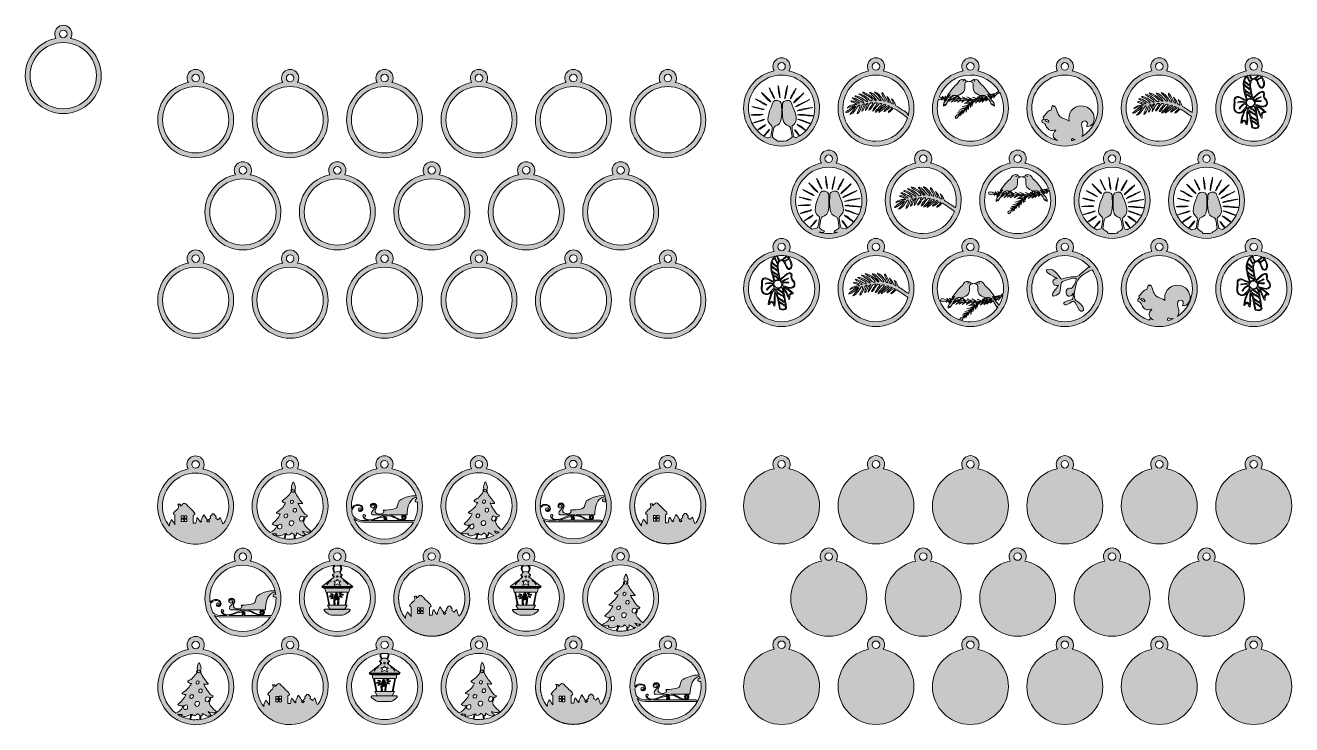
# Model space of a CAD drawing. Header units: inches. Extents: x -1104 to 5451, y -3757 to -136.
import ezdxf

# ---------------------------------------------------------------- set-up
doc = ezdxf.new("R2010")
doc.units = ezdxf.units.IN
doc.header["$MEASUREMENT"] = 0
doc.layers.add('Layer 1', color=7, linetype='Continuous')

# ---------------------------------------------------------------- blocks, each defined once
blk = doc.blocks.new('block 2')
at = {"layer": 'Layer 1', "true_color": 0xffeed6}
h = blk.add_hatch(color=7, dxfattribs=at)
h.dxf.hatch_style = 2
edge = h.paths.add_edge_path()
edge.add_spline(control_points=[(2848.5, -2431.8), (2852.6, -2425), (2855, -2417.1), (2855, -2408.6), (2855, -2384), (2835, -2364.1), (2810.5, -2364.1), (2786, -2364.1), (2766, -2384), (2766, -2408.6), (2766, -2417.1), (2768.4, -2425), (2772.5, -2431.8), (2682.3, -2449.5), (2614, -2529.2), (2614, -2624.6), (2614, -2732.9), (2702.1, -2821.1), (2810.5, -2821.1), (2918.8, -2821.1), (3007, -2732.9), (3007, -2624.6), (3007, -2529.2), (2938.7, -2449.5), (2848.5, -2431.8)], knot_values=[0, 0, 0, 0, 1, 1, 1, 2, 2, 2, 3, 3, 3, 4, 4, 4, 5, 5, 5, 6, 6, 6, 7, 7, 7, 8, 8, 8, 8], degree=3, periodic=1)
edge = h.paths.add_edge_path()
edge.add_spline(control_points=[(2810.5, -2389.1), (2821.2, -2389.1), (2830, -2397.8), (2830, -2408.6), (2830, -2419.3), (2821.2, -2428.1), (2810.5, -2428.1), (2799.7, -2428.1), (2791, -2419.3), (2791, -2408.6), (2791, -2397.8), (2799.7, -2389.1), (2810.5, -2389.1)], knot_values=[0, 0, 0, 0, 1, 1, 1, 2, 2, 2, 3, 3, 3, 4, 4, 4, 4], degree=3, periodic=1)
h = blk.add_hatch(color=7, dxfattribs=at)
h.dxf.hatch_style = 2
edge = h.paths.add_edge_path()
edge.add_spline(control_points=[(3337.3, -2431.8), (3341.4, -2425), (3343.8, -2417.1), (3343.8, -2408.6), (3343.8, -2384), (3323.8, -2364.1), (3299.3, -2364.1), (3274.8, -2364.1), (3254.8, -2384), (3254.8, -2408.6), (3254.8, -2417.1), (3257.2, -2425), (3261.3, -2431.8), (3171.1, -2449.5), (3102.8, -2529.2), (3102.8, -2624.6), (3102.8, -2732.9), (3190.9, -2821.1), (3299.3, -2821.1), (3407.6, -2821.1), (3495.8, -2732.9), (3495.8, -2624.6), (3495.8, -2529.2), (3427.5, -2449.5), (3337.3, -2431.8)], knot_values=[0, 0, 0, 0, 1, 1, 1, 2, 2, 2, 3, 3, 3, 4, 4, 4, 5, 5, 5, 6, 6, 6, 7, 7, 7, 8, 8, 8, 8], degree=3, periodic=1)
edge = h.paths.add_edge_path()
edge.add_spline(control_points=[(3299.3, -2389.1), (3310, -2389.1), (3318.8, -2397.8), (3318.8, -2408.6), (3318.8, -2419.3), (3310, -2428.1), (3299.3, -2428.1), (3288.5, -2428.1), (3279.8, -2419.3), (3279.8, -2408.6), (3279.8, -2397.8), (3288.5, -2389.1), (3299.3, -2389.1)], knot_values=[0, 0, 0, 0, 1, 1, 1, 2, 2, 2, 3, 3, 3, 4, 4, 4, 4], degree=3, periodic=1)
h = blk.add_hatch(color=7, dxfattribs=at)
h.dxf.hatch_style = 2
edge = h.paths.add_edge_path()
edge.add_spline(control_points=[(3826, -2431.8), (3830.2, -2425), (3832.6, -2417.1), (3832.6, -2408.6), (3832.6, -2384), (3812.6, -2364.1), (3788.1, -2364.1), (3763.5, -2364.1), (3743.6, -2384), (3743.6, -2408.6), (3743.6, -2417.1), (3746, -2425), (3750.1, -2431.8), (3659.9, -2449.5), (3591.6, -2529.2), (3591.6, -2624.6), (3591.6, -2732.9), (3679.7, -2821.1), (3788.1, -2821.1), (3896.4, -2821.1), (3984.6, -2732.9), (3984.6, -2624.6), (3984.6, -2529.2), (3916.3, -2449.5), (3826, -2431.8)], knot_values=[0, 0, 0, 0, 1, 1, 1, 2, 2, 2, 3, 3, 3, 4, 4, 4, 5, 5, 5, 6, 6, 6, 7, 7, 7, 8, 8, 8, 8], degree=3, periodic=1)
edge = h.paths.add_edge_path()
edge.add_spline(control_points=[(3788.1, -2389.1), (3798.8, -2389.1), (3807.6, -2397.8), (3807.6, -2408.6), (3807.6, -2419.3), (3798.8, -2428.1), (3788.1, -2428.1), (3777.3, -2428.1), (3768.6, -2419.3), (3768.6, -2408.6), (3768.6, -2397.8), (3777.3, -2389.1), (3788.1, -2389.1)], knot_values=[0, 0, 0, 0, 1, 1, 1, 2, 2, 2, 3, 3, 3, 4, 4, 4, 4], degree=3, periodic=1)
h = blk.add_hatch(color=7, dxfattribs=at)
h.dxf.hatch_style = 2
edge = h.paths.add_edge_path()
edge.add_spline(control_points=[(4314.8, -2431.8), (4319, -2425), (4321.4, -2417.1), (4321.4, -2408.6), (4321.4, -2384), (4301.4, -2364.1), (4276.9, -2364.1), (4252.3, -2364.1), (4232.4, -2384), (4232.4, -2408.6), (4232.4, -2417.1), (4234.8, -2425), (4238.9, -2431.8), (4148.7, -2449.5), (4080.4, -2529.2), (4080.4, -2624.6), (4080.4, -2732.9), (4168.5, -2821.1), (4276.9, -2821.1), (4385.2, -2821.1), (4473.4, -2732.9), (4473.4, -2624.6), (4473.4, -2529.2), (4405.1, -2449.5), (4314.8, -2431.8)], knot_values=[0, 0, 0, 0, 1, 1, 1, 2, 2, 2, 3, 3, 3, 4, 4, 4, 5, 5, 5, 6, 6, 6, 7, 7, 7, 8, 8, 8, 8], degree=3, periodic=1)
edge = h.paths.add_edge_path()
edge.add_spline(control_points=[(4276.9, -2389.1), (4287.6, -2389.1), (4296.4, -2397.8), (4296.4, -2408.6), (4296.4, -2419.3), (4287.6, -2428.1), (4276.9, -2428.1), (4266.1, -2428.1), (4257.4, -2419.3), (4257.4, -2408.6), (4257.4, -2397.8), (4266.1, -2389.1), (4276.9, -2389.1)], knot_values=[0, 0, 0, 0, 1, 1, 1, 2, 2, 2, 3, 3, 3, 4, 4, 4, 4], degree=3, periodic=1)
h = blk.add_hatch(color=7, dxfattribs=at)
h.dxf.hatch_style = 2
edge = h.paths.add_edge_path()
edge.add_spline(control_points=[(4803.6, -2431.8), (4807.8, -2425), (4810.2, -2417.1), (4810.2, -2408.6), (4810.2, -2384), (4790.2, -2364.1), (4765.7, -2364.1), (4741.1, -2364.1), (4721.2, -2384), (4721.2, -2408.6), (4721.2, -2417.1), (4723.6, -2425), (4727.7, -2431.8), (4637.5, -2449.5), (4569.2, -2529.2), (4569.2, -2624.6), (4569.2, -2732.9), (4657.3, -2821.1), (4765.7, -2821.1), (4874, -2821.1), (4962.2, -2732.9), (4962.2, -2624.6), (4962.2, -2529.2), (4893.9, -2449.5), (4803.6, -2431.8)], knot_values=[0, 0, 0, 0, 1, 1, 1, 2, 2, 2, 3, 3, 3, 4, 4, 4, 5, 5, 5, 6, 6, 6, 7, 7, 7, 8, 8, 8, 8], degree=3, periodic=1)
edge = h.paths.add_edge_path()
edge.add_spline(control_points=[(4765.7, -2389.1), (4776.4, -2389.1), (4785.2, -2397.8), (4785.2, -2408.6), (4785.2, -2419.3), (4776.4, -2428.1), (4765.7, -2428.1), (4754.9, -2428.1), (4746.2, -2419.3), (4746.2, -2408.6), (4746.2, -2397.8), (4754.9, -2389.1), (4765.7, -2389.1)], knot_values=[0, 0, 0, 0, 1, 1, 1, 2, 2, 2, 3, 3, 3, 4, 4, 4, 4], degree=3, periodic=1)
h = blk.add_hatch(color=7, dxfattribs=at)
h.dxf.hatch_style = 2
edge = h.paths.add_edge_path()
edge.add_spline(control_points=[(5292.4, -2431.8), (5296.6, -2425), (5299, -2417.1), (5299, -2408.6), (5299, -2384), (5279, -2364.1), (5254.5, -2364.1), (5229.9, -2364.1), (5210, -2384), (5210, -2408.6), (5210, -2417.1), (5212.4, -2425), (5216.5, -2431.8), (5126.3, -2449.5), (5058, -2529.2), (5058, -2624.6), (5058, -2732.9), (5146.1, -2821.1), (5254.5, -2821.1), (5362.8, -2821.1), (5451, -2732.9), (5451, -2624.6), (5451, -2529.2), (5382.7, -2449.5), (5292.4, -2431.8)], knot_values=[0, 0, 0, 0, 1, 1, 1, 2, 2, 2, 3, 3, 3, 4, 4, 4, 5, 5, 5, 6, 6, 6, 7, 7, 7, 8, 8, 8, 8], degree=3, periodic=1)
edge = h.paths.add_edge_path()
edge.add_spline(control_points=[(5254.5, -2389.1), (5265.2, -2389.1), (5274, -2397.8), (5274, -2408.6), (5274, -2419.3), (5265.2, -2428.1), (5254.5, -2428.1), (5243.7, -2428.1), (5235, -2419.3), (5235, -2408.6), (5235, -2397.8), (5243.7, -2389.1), (5254.5, -2389.1)], knot_values=[0, 0, 0, 0, 1, 1, 1, 2, 2, 2, 3, 3, 3, 4, 4, 4, 4], degree=3, periodic=1)
h = blk.add_hatch(color=7, dxfattribs=at)
h.dxf.hatch_style = 2
edge = h.paths.add_edge_path()
edge.add_spline(control_points=[(3092.9, -2909.6), (3097, -2902.9), (3099.4, -2894.9), (3099.4, -2886.4), (3099.4, -2861.9), (3079.4, -2841.9), (3054.9, -2841.9), (3030.4, -2841.9), (3010.4, -2861.9), (3010.4, -2886.4), (3010.4, -2894.9), (3012.8, -2902.9), (3016.9, -2909.6), (2926.7, -2927.4), (2858.4, -3007.1), (2858.4, -3102.4), (2858.4, -3210.8), (2946.5, -3298.9), (3054.9, -3298.9), (3163.2, -3298.9), (3251.4, -3210.8), (3251.4, -3102.4), (3251.4, -3007.1), (3183.1, -2927.4), (3092.9, -2909.6)], knot_values=[0, 0, 0, 0, 1, 1, 1, 2, 2, 2, 3, 3, 3, 4, 4, 4, 5, 5, 5, 6, 6, 6, 7, 7, 7, 8, 8, 8, 8], degree=3, periodic=1)
edge = h.paths.add_edge_path()
edge.add_spline(control_points=[(3054.9, -2866.9), (3065.6, -2866.9), (3074.4, -2875.7), (3074.4, -2886.4), (3074.4, -2897.2), (3065.6, -2905.9), (3054.9, -2905.9), (3044.1, -2905.9), (3035.4, -2897.2), (3035.4, -2886.4), (3035.4, -2875.7), (3044.1, -2866.9), (3054.9, -2866.9)], knot_values=[0, 0, 0, 0, 1, 1, 1, 2, 2, 2, 3, 3, 3, 4, 4, 4, 4], degree=3, periodic=1)
h = blk.add_hatch(color=7, dxfattribs=at)
h.dxf.hatch_style = 2
edge = h.paths.add_edge_path()
edge.add_spline(control_points=[(3581.6, -2909.6), (3585.8, -2902.9), (3588.2, -2894.9), (3588.2, -2886.4), (3588.2, -2861.9), (3568.2, -2841.9), (3543.7, -2841.9), (3519.1, -2841.9), (3499.2, -2861.9), (3499.2, -2886.4), (3499.2, -2894.9), (3501.6, -2902.9), (3505.7, -2909.6), (3415.5, -2927.4), (3347.2, -3007.1), (3347.2, -3102.4), (3347.2, -3210.8), (3435.3, -3298.9), (3543.7, -3298.9), (3652, -3298.9), (3740.2, -3210.8), (3740.2, -3102.4), (3740.2, -3007.1), (3671.9, -2927.4), (3581.6, -2909.6)], knot_values=[0, 0, 0, 0, 1, 1, 1, 2, 2, 2, 3, 3, 3, 4, 4, 4, 5, 5, 5, 6, 6, 6, 7, 7, 7, 8, 8, 8, 8], degree=3, periodic=1)
edge = h.paths.add_edge_path()
edge.add_spline(control_points=[(3543.7, -2866.9), (3554.4, -2866.9), (3563.2, -2875.7), (3563.2, -2886.4), (3563.2, -2897.2), (3554.4, -2905.9), (3543.7, -2905.9), (3532.9, -2905.9), (3524.2, -2897.2), (3524.2, -2886.4), (3524.2, -2875.7), (3532.9, -2866.9), (3543.7, -2866.9)], knot_values=[0, 0, 0, 0, 1, 1, 1, 2, 2, 2, 3, 3, 3, 4, 4, 4, 4], degree=3, periodic=1)
h = blk.add_hatch(color=7, dxfattribs=at)
h.dxf.hatch_style = 2
edge = h.paths.add_edge_path()
edge.add_spline(control_points=[(4070.4, -2909.6), (4074.6, -2902.9), (4077, -2894.9), (4077, -2886.4), (4077, -2861.9), (4057, -2841.9), (4032.5, -2841.9), (4007.9, -2841.9), (3988, -2861.9), (3988, -2886.4), (3988, -2894.9), (3990.4, -2902.9), (3994.5, -2909.6), (3904.3, -2927.4), (3836, -3007.1), (3836, -3102.4), (3836, -3210.8), (3924.1, -3298.9), (4032.5, -3298.9), (4140.8, -3298.9), (4229, -3210.8), (4229, -3102.4), (4229, -3007.1), (4160.7, -2927.4), (4070.4, -2909.6)], knot_values=[0, 0, 0, 0, 1, 1, 1, 2, 2, 2, 3, 3, 3, 4, 4, 4, 5, 5, 5, 6, 6, 6, 7, 7, 7, 8, 8, 8, 8], degree=3, periodic=1)
edge = h.paths.add_edge_path()
edge.add_spline(control_points=[(4032.5, -2866.9), (4043.2, -2866.9), (4052, -2875.7), (4052, -2886.4), (4052, -2897.2), (4043.2, -2905.9), (4032.5, -2905.9), (4021.7, -2905.9), (4013, -2897.2), (4013, -2886.4), (4013, -2875.7), (4021.7, -2866.9), (4032.5, -2866.9)], knot_values=[0, 0, 0, 0, 1, 1, 1, 2, 2, 2, 3, 3, 3, 4, 4, 4, 4], degree=3, periodic=1)
h = blk.add_hatch(color=7, dxfattribs=at)
h.dxf.hatch_style = 2
edge = h.paths.add_edge_path()
edge.add_spline(control_points=[(4559.2, -2909.6), (4563.4, -2902.9), (4565.8, -2894.9), (4565.8, -2886.4), (4565.8, -2861.9), (4545.8, -2841.9), (4521.3, -2841.9), (4496.7, -2841.9), (4476.8, -2861.9), (4476.8, -2886.4), (4476.8, -2894.9), (4479.2, -2902.9), (4483.3, -2909.6), (4393.1, -2927.4), (4324.8, -3007.1), (4324.8, -3102.4), (4324.8, -3210.8), (4412.9, -3298.9), (4521.3, -3298.9), (4629.6, -3298.9), (4717.8, -3210.8), (4717.8, -3102.4), (4717.8, -3007.1), (4649.5, -2927.4), (4559.2, -2909.6)], knot_values=[0, 0, 0, 0, 1, 1, 1, 2, 2, 2, 3, 3, 3, 4, 4, 4, 5, 5, 5, 6, 6, 6, 7, 7, 7, 8, 8, 8, 8], degree=3, periodic=1)
edge = h.paths.add_edge_path()
edge.add_spline(control_points=[(4521.3, -2866.9), (4532, -2866.9), (4540.8, -2875.7), (4540.8, -2886.4), (4540.8, -2897.2), (4532, -2905.9), (4521.3, -2905.9), (4510.5, -2905.9), (4501.8, -2897.2), (4501.8, -2886.4), (4501.8, -2875.7), (4510.5, -2866.9), (4521.3, -2866.9)], knot_values=[0, 0, 0, 0, 1, 1, 1, 2, 2, 2, 3, 3, 3, 4, 4, 4, 4], degree=3, periodic=1)
h = blk.add_hatch(color=7, dxfattribs=at)
h.dxf.hatch_style = 2
edge = h.paths.add_edge_path()
edge.add_spline(control_points=[(5048, -2909.6), (5052.2, -2902.9), (5054.6, -2894.9), (5054.6, -2886.4), (5054.6, -2861.9), (5034.6, -2841.9), (5010.1, -2841.9), (4985.5, -2841.9), (4965.6, -2861.9), (4965.6, -2886.4), (4965.6, -2894.9), (4968, -2902.9), (4972.1, -2909.6), (4881.9, -2927.4), (4813.6, -3007.1), (4813.6, -3102.4), (4813.6, -3210.8), (4901.7, -3298.9), (5010.1, -3298.9), (5118.4, -3298.9), (5206.6, -3210.8), (5206.6, -3102.4), (5206.6, -3007.1), (5138.3, -2927.4), (5048, -2909.6)], knot_values=[0, 0, 0, 0, 1, 1, 1, 2, 2, 2, 3, 3, 3, 4, 4, 4, 5, 5, 5, 6, 6, 6, 7, 7, 7, 8, 8, 8, 8], degree=3, periodic=1)
edge = h.paths.add_edge_path()
edge.add_spline(control_points=[(5010.1, -2866.9), (5020.8, -2866.9), (5029.6, -2875.7), (5029.6, -2886.4), (5029.6, -2897.2), (5020.8, -2905.9), (5010.1, -2905.9), (4999.3, -2905.9), (4990.6, -2897.2), (4990.6, -2886.4), (4990.6, -2875.7), (4999.3, -2866.9), (5010.1, -2866.9)], knot_values=[0, 0, 0, 0, 1, 1, 1, 2, 2, 2, 3, 3, 3, 4, 4, 4, 4], degree=3, periodic=1)
h = blk.add_hatch(color=7, dxfattribs=at)
h.dxf.hatch_style = 2
edge = h.paths.add_edge_path()
edge.add_spline(control_points=[(2848.5, -3366.6), (2852.6, -3359.9), (2855, -3351.9), (2855, -3343.4), (2855, -3318.9), (2835, -3298.9), (2810.5, -3298.9), (2786, -3298.9), (2766, -3318.9), (2766, -3343.4), (2766, -3351.9), (2768.4, -3359.9), (2772.5, -3366.6), (2682.3, -3384.4), (2614, -3464.1), (2614, -3559.4), (2614, -3667.8), (2702.1, -3755.9), (2810.5, -3755.9), (2918.8, -3755.9), (3007, -3667.8), (3007, -3559.4), (3007, -3464.1), (2938.7, -3384.4), (2848.5, -3366.6)], knot_values=[0, 0, 0, 0, 1, 1, 1, 2, 2, 2, 3, 3, 3, 4, 4, 4, 5, 5, 5, 6, 6, 6, 7, 7, 7, 8, 8, 8, 8], degree=3, periodic=1)
edge = h.paths.add_edge_path()
edge.add_spline(control_points=[(2810.5, -3323.9), (2821.2, -3323.9), (2830, -3332.7), (2830, -3343.4), (2830, -3354.2), (2821.2, -3362.9), (2810.5, -3362.9), (2799.7, -3362.9), (2791, -3354.2), (2791, -3343.4), (2791, -3332.7), (2799.7, -3323.9), (2810.5, -3323.9)], knot_values=[0, 0, 0, 0, 1, 1, 1, 2, 2, 2, 3, 3, 3, 4, 4, 4, 4], degree=3, periodic=1)
h = blk.add_hatch(color=7, dxfattribs=at)
h.dxf.hatch_style = 2
edge = h.paths.add_edge_path()
edge.add_spline(control_points=[(3337.3, -3366.6), (3341.4, -3359.9), (3343.8, -3351.9), (3343.8, -3343.4), (3343.8, -3318.9), (3323.8, -3298.9), (3299.3, -3298.9), (3274.8, -3298.9), (3254.8, -3318.9), (3254.8, -3343.4), (3254.8, -3351.9), (3257.2, -3359.9), (3261.3, -3366.6), (3171.1, -3384.4), (3102.8, -3464.1), (3102.8, -3559.4), (3102.8, -3667.8), (3190.9, -3755.9), (3299.3, -3755.9), (3407.6, -3755.9), (3495.8, -3667.8), (3495.8, -3559.4), (3495.8, -3464.1), (3427.5, -3384.4), (3337.3, -3366.6)], knot_values=[0, 0, 0, 0, 1, 1, 1, 2, 2, 2, 3, 3, 3, 4, 4, 4, 5, 5, 5, 6, 6, 6, 7, 7, 7, 8, 8, 8, 8], degree=3, periodic=1)
edge = h.paths.add_edge_path()
edge.add_spline(control_points=[(3299.3, -3323.9), (3310, -3323.9), (3318.8, -3332.7), (3318.8, -3343.4), (3318.8, -3354.2), (3310, -3362.9), (3299.3, -3362.9), (3288.5, -3362.9), (3279.8, -3354.2), (3279.8, -3343.4), (3279.8, -3332.7), (3288.5, -3323.9), (3299.3, -3323.9)], knot_values=[0, 0, 0, 0, 1, 1, 1, 2, 2, 2, 3, 3, 3, 4, 4, 4, 4], degree=3, periodic=1)
h = blk.add_hatch(color=7, dxfattribs=at)
h.dxf.hatch_style = 2
edge = h.paths.add_edge_path()
edge.add_spline(control_points=[(3826, -3366.6), (3830.2, -3359.9), (3832.6, -3351.9), (3832.6, -3343.4), (3832.6, -3318.9), (3812.6, -3298.9), (3788.1, -3298.9), (3763.5, -3298.9), (3743.6, -3318.9), (3743.6, -3343.4), (3743.6, -3351.9), (3746, -3359.9), (3750.1, -3366.6), (3659.9, -3384.4), (3591.6, -3464.1), (3591.6, -3559.4), (3591.6, -3667.8), (3679.7, -3755.9), (3788.1, -3755.9), (3896.4, -3755.9), (3984.6, -3667.8), (3984.6, -3559.4), (3984.6, -3464.1), (3916.3, -3384.4), (3826, -3366.6)], knot_values=[0, 0, 0, 0, 1, 1, 1, 2, 2, 2, 3, 3, 3, 4, 4, 4, 5, 5, 5, 6, 6, 6, 7, 7, 7, 8, 8, 8, 8], degree=3, periodic=1)
edge = h.paths.add_edge_path()
edge.add_spline(control_points=[(3788.1, -3323.9), (3798.8, -3323.9), (3807.6, -3332.7), (3807.6, -3343.4), (3807.6, -3354.2), (3798.8, -3362.9), (3788.1, -3362.9), (3777.3, -3362.9), (3768.6, -3354.2), (3768.6, -3343.4), (3768.6, -3332.7), (3777.3, -3323.9), (3788.1, -3323.9)], knot_values=[0, 0, 0, 0, 1, 1, 1, 2, 2, 2, 3, 3, 3, 4, 4, 4, 4], degree=3, periodic=1)
h = blk.add_hatch(color=7, dxfattribs=at)
h.dxf.hatch_style = 2
edge = h.paths.add_edge_path()
edge.add_spline(control_points=[(4314.8, -3366.6), (4319, -3359.9), (4321.4, -3351.9), (4321.4, -3343.4), (4321.4, -3318.9), (4301.4, -3298.9), (4276.9, -3298.9), (4252.3, -3298.9), (4232.4, -3318.9), (4232.4, -3343.4), (4232.4, -3351.9), (4234.8, -3359.9), (4238.9, -3366.6), (4148.7, -3384.4), (4080.4, -3464.1), (4080.4, -3559.4), (4080.4, -3667.8), (4168.5, -3755.9), (4276.9, -3755.9), (4385.2, -3755.9), (4473.4, -3667.8), (4473.4, -3559.4), (4473.4, -3464.1), (4405.1, -3384.4), (4314.8, -3366.6)], knot_values=[0, 0, 0, 0, 1, 1, 1, 2, 2, 2, 3, 3, 3, 4, 4, 4, 5, 5, 5, 6, 6, 6, 7, 7, 7, 8, 8, 8, 8], degree=3, periodic=1)
edge = h.paths.add_edge_path()
edge.add_spline(control_points=[(4276.9, -3323.9), (4287.6, -3323.9), (4296.4, -3332.7), (4296.4, -3343.4), (4296.4, -3354.2), (4287.6, -3362.9), (4276.9, -3362.9), (4266.1, -3362.9), (4257.4, -3354.2), (4257.4, -3343.4), (4257.4, -3332.7), (4266.1, -3323.9), (4276.9, -3323.9)], knot_values=[0, 0, 0, 0, 1, 1, 1, 2, 2, 2, 3, 3, 3, 4, 4, 4, 4], degree=3, periodic=1)
h = blk.add_hatch(color=7, dxfattribs=at)
h.dxf.hatch_style = 2
edge = h.paths.add_edge_path()
edge.add_spline(control_points=[(4803.6, -3366.6), (4807.8, -3359.9), (4810.2, -3351.9), (4810.2, -3343.4), (4810.2, -3318.9), (4790.2, -3298.9), (4765.7, -3298.9), (4741.1, -3298.9), (4721.2, -3318.9), (4721.2, -3343.4), (4721.2, -3351.9), (4723.6, -3359.9), (4727.7, -3366.6), (4637.5, -3384.4), (4569.2, -3464.1), (4569.2, -3559.4), (4569.2, -3667.8), (4657.3, -3755.9), (4765.7, -3755.9), (4874, -3755.9), (4962.2, -3667.8), (4962.2, -3559.4), (4962.2, -3464.1), (4893.9, -3384.4), (4803.6, -3366.6)], knot_values=[0, 0, 0, 0, 1, 1, 1, 2, 2, 2, 3, 3, 3, 4, 4, 4, 5, 5, 5, 6, 6, 6, 7, 7, 7, 8, 8, 8, 8], degree=3, periodic=1)
edge = h.paths.add_edge_path()
edge.add_spline(control_points=[(4765.7, -3323.9), (4776.4, -3323.9), (4785.2, -3332.7), (4785.2, -3343.4), (4785.2, -3354.2), (4776.4, -3362.9), (4765.7, -3362.9), (4754.9, -3362.9), (4746.2, -3354.2), (4746.2, -3343.4), (4746.2, -3332.7), (4754.9, -3323.9), (4765.7, -3323.9)], knot_values=[0, 0, 0, 0, 1, 1, 1, 2, 2, 2, 3, 3, 3, 4, 4, 4, 4], degree=3, periodic=1)
h = blk.add_hatch(color=7, dxfattribs=at)
h.dxf.hatch_style = 2
edge = h.paths.add_edge_path()
edge.add_spline(control_points=[(5292.4, -3366.6), (5296.6, -3359.9), (5299, -3351.9), (5299, -3343.4), (5299, -3318.9), (5279, -3298.9), (5254.5, -3298.9), (5229.9, -3298.9), (5210, -3318.9), (5210, -3343.4), (5210, -3351.9), (5212.4, -3359.9), (5216.5, -3366.6), (5126.3, -3384.4), (5058, -3464.1), (5058, -3559.4), (5058, -3667.8), (5146.1, -3755.9), (5254.5, -3755.9), (5362.8, -3755.9), (5451, -3667.8), (5451, -3559.4), (5451, -3464.1), (5382.7, -3384.4), (5292.4, -3366.6)], knot_values=[0, 0, 0, 0, 1, 1, 1, 2, 2, 2, 3, 3, 3, 4, 4, 4, 5, 5, 5, 6, 6, 6, 7, 7, 7, 8, 8, 8, 8], degree=3, periodic=1)
edge = h.paths.add_edge_path()
edge.add_spline(control_points=[(5254.5, -3323.9), (5265.2, -3323.9), (5274, -3332.7), (5274, -3343.4), (5274, -3354.2), (5265.2, -3362.9), (5254.5, -3362.9), (5243.7, -3362.9), (5235, -3354.2), (5235, -3343.4), (5235, -3332.7), (5243.7, -3323.9), (5254.5, -3323.9)], knot_values=[0, 0, 0, 0, 1, 1, 1, 2, 2, 2, 3, 3, 3, 4, 4, 4, 4], degree=3, periodic=1)
at = {"layer": 'Layer 1', "lineweight": 0}
for points, knots in [([(2848.5, -2431.8), (2852.6, -2425), (2855, -2417.1), (2855, -2408.6), (2855, -2384), (2835, -2364.1), (2810.5, -2364.1), (2786, -2364.1), (2766, -2384), (2766, -2408.6), (2766, -2417.1), (2768.4, -2425), (2772.5, -2431.8), (2682.3, -2449.5), (2614, -2529.2), (2614, -2624.6), (2614, -2732.9), (2702.1, -2821.1), (2810.5, -2821.1), (2918.8, -2821.1), (3007, -2732.9), (3007, -2624.6), (3007, -2529.2), (2938.7, -2449.5), (2848.5, -2431.8)], [0, 0, 0, 0, 1, 1, 1, 2, 2, 2, 3, 3, 3, 4, 4, 4, 5, 5, 5, 6, 6, 6, 7, 7, 7, 8, 8, 8, 8]), ([(2810.5, -2389.1), (2821.2, -2389.1), (2830, -2397.8), (2830, -2408.6), (2830, -2419.3), (2821.2, -2428.1), (2810.5, -2428.1), (2799.7, -2428.1), (2791, -2419.3), (2791, -2408.6), (2791, -2397.8), (2799.7, -2389.1), (2810.5, -2389.1)], [0, 0, 0, 0, 1, 1, 1, 2, 2, 2, 3, 3, 3, 4, 4, 4, 4]), ([(3337.3, -2431.8), (3341.4, -2425), (3343.8, -2417.1), (3343.8, -2408.6), (3343.8, -2384), (3323.8, -2364.1), (3299.3, -2364.1), (3274.8, -2364.1), (3254.8, -2384), (3254.8, -2408.6), (3254.8, -2417.1), (3257.2, -2425), (3261.3, -2431.8), (3171.1, -2449.5), (3102.8, -2529.2), (3102.8, -2624.6), (3102.8, -2732.9), (3190.9, -2821.1), (3299.3, -2821.1), (3407.6, -2821.1), (3495.8, -2732.9), (3495.8, -2624.6), (3495.8, -2529.2), (3427.5, -2449.5), (3337.3, -2431.8)], [0, 0, 0, 0, 1, 1, 1, 2, 2, 2, 3, 3, 3, 4, 4, 4, 5, 5, 5, 6, 6, 6, 7, 7, 7, 8, 8, 8, 8]), ([(3299.3, -2389.1), (3310, -2389.1), (3318.8, -2397.8), (3318.8, -2408.6), (3318.8, -2419.3), (3310, -2428.1), (3299.3, -2428.1), (3288.5, -2428.1), (3279.8, -2419.3), (3279.8, -2408.6), (3279.8, -2397.8), (3288.5, -2389.1), (3299.3, -2389.1)], [0, 0, 0, 0, 1, 1, 1, 2, 2, 2, 3, 3, 3, 4, 4, 4, 4]), ([(3826, -2431.8), (3830.2, -2425), (3832.6, -2417.1), (3832.6, -2408.6), (3832.6, -2384), (3812.6, -2364.1), (3788.1, -2364.1), (3763.5, -2364.1), (3743.6, -2384), (3743.6, -2408.6), (3743.6, -2417.1), (3746, -2425), (3750.1, -2431.8), (3659.9, -2449.5), (3591.6, -2529.2), (3591.6, -2624.6), (3591.6, -2732.9), (3679.7, -2821.1), (3788.1, -2821.1), (3896.4, -2821.1), (3984.6, -2732.9), (3984.6, -2624.6), (3984.6, -2529.2), (3916.3, -2449.5), (3826, -2431.8)], [0, 0, 0, 0, 1, 1, 1, 2, 2, 2, 3, 3, 3, 4, 4, 4, 5, 5, 5, 6, 6, 6, 7, 7, 7, 8, 8, 8, 8]), ([(3788.1, -2389.1), (3798.8, -2389.1), (3807.6, -2397.8), (3807.6, -2408.6), (3807.6, -2419.3), (3798.8, -2428.1), (3788.1, -2428.1), (3777.3, -2428.1), (3768.6, -2419.3), (3768.6, -2408.6), (3768.6, -2397.8), (3777.3, -2389.1), (3788.1, -2389.1)], [0, 0, 0, 0, 1, 1, 1, 2, 2, 2, 3, 3, 3, 4, 4, 4, 4]), ([(4314.8, -2431.8), (4319, -2425), (4321.4, -2417.1), (4321.4, -2408.6), (4321.4, -2384), (4301.4, -2364.1), (4276.9, -2364.1), (4252.3, -2364.1), (4232.4, -2384), (4232.4, -2408.6), (4232.4, -2417.1), (4234.8, -2425), (4238.9, -2431.8), (4148.7, -2449.5), (4080.4, -2529.2), (4080.4, -2624.6), (4080.4, -2732.9), (4168.5, -2821.1), (4276.9, -2821.1), (4385.2, -2821.1), (4473.4, -2732.9), (4473.4, -2624.6), (4473.4, -2529.2), (4405.1, -2449.5), (4314.8, -2431.8)], [0, 0, 0, 0, 1, 1, 1, 2, 2, 2, 3, 3, 3, 4, 4, 4, 5, 5, 5, 6, 6, 6, 7, 7, 7, 8, 8, 8, 8]), ([(4276.9, -2389.1), (4287.6, -2389.1), (4296.4, -2397.8), (4296.4, -2408.6), (4296.4, -2419.3), (4287.6, -2428.1), (4276.9, -2428.1), (4266.1, -2428.1), (4257.4, -2419.3), (4257.4, -2408.6), (4257.4, -2397.8), (4266.1, -2389.1), (4276.9, -2389.1)], [0, 0, 0, 0, 1, 1, 1, 2, 2, 2, 3, 3, 3, 4, 4, 4, 4]), ([(4803.6, -2431.8), (4807.8, -2425), (4810.2, -2417.1), (4810.2, -2408.6), (4810.2, -2384), (4790.2, -2364.1), (4765.7, -2364.1), (4741.1, -2364.1), (4721.2, -2384), (4721.2, -2408.6), (4721.2, -2417.1), (4723.6, -2425), (4727.7, -2431.8), (4637.5, -2449.5), (4569.2, -2529.2), (4569.2, -2624.6), (4569.2, -2732.9), (4657.3, -2821.1), (4765.7, -2821.1), (4874, -2821.1), (4962.2, -2732.9), (4962.2, -2624.6), (4962.2, -2529.2), (4893.9, -2449.5), (4803.6, -2431.8)], [0, 0, 0, 0, 1, 1, 1, 2, 2, 2, 3, 3, 3, 4, 4, 4, 5, 5, 5, 6, 6, 6, 7, 7, 7, 8, 8, 8, 8]), ([(4765.7, -2389.1), (4776.4, -2389.1), (4785.2, -2397.8), (4785.2, -2408.6), (4785.2, -2419.3), (4776.4, -2428.1), (4765.7, -2428.1), (4754.9, -2428.1), (4746.2, -2419.3), (4746.2, -2408.6), (4746.2, -2397.8), (4754.9, -2389.1), (4765.7, -2389.1)], [0, 0, 0, 0, 1, 1, 1, 2, 2, 2, 3, 3, 3, 4, 4, 4, 4]), ([(5292.4, -2431.8), (5296.6, -2425), (5299, -2417.1), (5299, -2408.6), (5299, -2384), (5279, -2364.1), (5254.5, -2364.1), (5229.9, -2364.1), (5210, -2384), (5210, -2408.6), (5210, -2417.1), (5212.4, -2425), (5216.5, -2431.8), (5126.3, -2449.5), (5058, -2529.2), (5058, -2624.6), (5058, -2732.9), (5146.1, -2821.1), (5254.5, -2821.1), (5362.8, -2821.1), (5451, -2732.9), (5451, -2624.6), (5451, -2529.2), (5382.7, -2449.5), (5292.4, -2431.8)], [0, 0, 0, 0, 1, 1, 1, 2, 2, 2, 3, 3, 3, 4, 4, 4, 5, 5, 5, 6, 6, 6, 7, 7, 7, 8, 8, 8, 8]), ([(5254.5, -2389.1), (5265.2, -2389.1), (5274, -2397.8), (5274, -2408.6), (5274, -2419.3), (5265.2, -2428.1), (5254.5, -2428.1), (5243.7, -2428.1), (5235, -2419.3), (5235, -2408.6), (5235, -2397.8), (5243.7, -2389.1), (5254.5, -2389.1)], [0, 0, 0, 0, 1, 1, 1, 2, 2, 2, 3, 3, 3, 4, 4, 4, 4]), ([(3092.9, -2909.6), (3097, -2902.9), (3099.4, -2894.9), (3099.4, -2886.4), (3099.4, -2861.9), (3079.4, -2841.9), (3054.9, -2841.9), (3030.4, -2841.9), (3010.4, -2861.9), (3010.4, -2886.4), (3010.4, -2894.9), (3012.8, -2902.9), (3016.9, -2909.6), (2926.7, -2927.4), (2858.4, -3007.1), (2858.4, -3102.4), (2858.4, -3210.8), (2946.5, -3298.9), (3054.9, -3298.9), (3163.2, -3298.9), (3251.4, -3210.8), (3251.4, -3102.4), (3251.4, -3007.1), (3183.1, -2927.4), (3092.9, -2909.6)], [0, 0, 0, 0, 1, 1, 1, 2, 2, 2, 3, 3, 3, 4, 4, 4, 5, 5, 5, 6, 6, 6, 7, 7, 7, 8, 8, 8, 8]), ([(3054.9, -2866.9), (3065.6, -2866.9), (3074.4, -2875.7), (3074.4, -2886.4), (3074.4, -2897.2), (3065.6, -2905.9), (3054.9, -2905.9), (3044.1, -2905.9), (3035.4, -2897.2), (3035.4, -2886.4), (3035.4, -2875.7), (3044.1, -2866.9), (3054.9, -2866.9)], [0, 0, 0, 0, 1, 1, 1, 2, 2, 2, 3, 3, 3, 4, 4, 4, 4]), ([(3581.6, -2909.6), (3585.8, -2902.9), (3588.2, -2894.9), (3588.2, -2886.4), (3588.2, -2861.9), (3568.2, -2841.9), (3543.7, -2841.9), (3519.1, -2841.9), (3499.2, -2861.9), (3499.2, -2886.4), (3499.2, -2894.9), (3501.6, -2902.9), (3505.7, -2909.6), (3415.5, -2927.4), (3347.2, -3007.1), (3347.2, -3102.4), (3347.2, -3210.8), (3435.3, -3298.9), (3543.7, -3298.9), (3652, -3298.9), (3740.2, -3210.8), (3740.2, -3102.4), (3740.2, -3007.1), (3671.9, -2927.4), (3581.6, -2909.6)], [0, 0, 0, 0, 1, 1, 1, 2, 2, 2, 3, 3, 3, 4, 4, 4, 5, 5, 5, 6, 6, 6, 7, 7, 7, 8, 8, 8, 8]), ([(3543.7, -2866.9), (3554.4, -2866.9), (3563.2, -2875.7), (3563.2, -2886.4), (3563.2, -2897.2), (3554.4, -2905.9), (3543.7, -2905.9), (3532.9, -2905.9), (3524.2, -2897.2), (3524.2, -2886.4), (3524.2, -2875.7), (3532.9, -2866.9), (3543.7, -2866.9)], [0, 0, 0, 0, 1, 1, 1, 2, 2, 2, 3, 3, 3, 4, 4, 4, 4]), ([(4070.4, -2909.6), (4074.6, -2902.9), (4077, -2894.9), (4077, -2886.4), (4077, -2861.9), (4057, -2841.9), (4032.5, -2841.9), (4007.9, -2841.9), (3988, -2861.9), (3988, -2886.4), (3988, -2894.9), (3990.4, -2902.9), (3994.5, -2909.6), (3904.3, -2927.4), (3836, -3007.1), (3836, -3102.4), (3836, -3210.8), (3924.1, -3298.9), (4032.5, -3298.9), (4140.8, -3298.9), (4229, -3210.8), (4229, -3102.4), (4229, -3007.1), (4160.7, -2927.4), (4070.4, -2909.6)], [0, 0, 0, 0, 1, 1, 1, 2, 2, 2, 3, 3, 3, 4, 4, 4, 5, 5, 5, 6, 6, 6, 7, 7, 7, 8, 8, 8, 8]), ([(4032.5, -2866.9), (4043.2, -2866.9), (4052, -2875.7), (4052, -2886.4), (4052, -2897.2), (4043.2, -2905.9), (4032.5, -2905.9), (4021.7, -2905.9), (4013, -2897.2), (4013, -2886.4), (4013, -2875.7), (4021.7, -2866.9), (4032.5, -2866.9)], [0, 0, 0, 0, 1, 1, 1, 2, 2, 2, 3, 3, 3, 4, 4, 4, 4]), ([(4559.2, -2909.6), (4563.4, -2902.9), (4565.8, -2894.9), (4565.8, -2886.4), (4565.8, -2861.9), (4545.8, -2841.9), (4521.3, -2841.9), (4496.7, -2841.9), (4476.8, -2861.9), (4476.8, -2886.4), (4476.8, -2894.9), (4479.2, -2902.9), (4483.3, -2909.6), (4393.1, -2927.4), (4324.8, -3007.1), (4324.8, -3102.4), (4324.8, -3210.8), (4412.9, -3298.9), (4521.3, -3298.9), (4629.6, -3298.9), (4717.8, -3210.8), (4717.8, -3102.4), (4717.8, -3007.1), (4649.5, -2927.4), (4559.2, -2909.6)], [0, 0, 0, 0, 1, 1, 1, 2, 2, 2, 3, 3, 3, 4, 4, 4, 5, 5, 5, 6, 6, 6, 7, 7, 7, 8, 8, 8, 8]), ([(4521.3, -2866.9), (4532, -2866.9), (4540.8, -2875.7), (4540.8, -2886.4), (4540.8, -2897.2), (4532, -2905.9), (4521.3, -2905.9), (4510.5, -2905.9), (4501.8, -2897.2), (4501.8, -2886.4), (4501.8, -2875.7), (4510.5, -2866.9), (4521.3, -2866.9)], [0, 0, 0, 0, 1, 1, 1, 2, 2, 2, 3, 3, 3, 4, 4, 4, 4]), ([(5048, -2909.6), (5052.2, -2902.9), (5054.6, -2894.9), (5054.6, -2886.4), (5054.6, -2861.9), (5034.6, -2841.9), (5010.1, -2841.9), (4985.5, -2841.9), (4965.6, -2861.9), (4965.6, -2886.4), (4965.6, -2894.9), (4968, -2902.9), (4972.1, -2909.6), (4881.9, -2927.4), (4813.6, -3007.1), (4813.6, -3102.4), (4813.6, -3210.8), (4901.7, -3298.9), (5010.1, -3298.9), (5118.4, -3298.9), (5206.6, -3210.8), (5206.6, -3102.4), (5206.6, -3007.1), (5138.3, -2927.4), (5048, -2909.6)], [0, 0, 0, 0, 1, 1, 1, 2, 2, 2, 3, 3, 3, 4, 4, 4, 5, 5, 5, 6, 6, 6, 7, 7, 7, 8, 8, 8, 8]), ([(5010.1, -2866.9), (5020.8, -2866.9), (5029.6, -2875.7), (5029.6, -2886.4), (5029.6, -2897.2), (5020.8, -2905.9), (5010.1, -2905.9), (4999.3, -2905.9), (4990.6, -2897.2), (4990.6, -2886.4), (4990.6, -2875.7), (4999.3, -2866.9), (5010.1, -2866.9)], [0, 0, 0, 0, 1, 1, 1, 2, 2, 2, 3, 3, 3, 4, 4, 4, 4]), ([(2848.5, -3366.6), (2852.6, -3359.9), (2855, -3351.9), (2855, -3343.4), (2855, -3318.9), (2835, -3298.9), (2810.5, -3298.9), (2786, -3298.9), (2766, -3318.9), (2766, -3343.4), (2766, -3351.9), (2768.4, -3359.9), (2772.5, -3366.6), (2682.3, -3384.4), (2614, -3464.1), (2614, -3559.4), (2614, -3667.8), (2702.1, -3755.9), (2810.5, -3755.9), (2918.8, -3755.9), (3007, -3667.8), (3007, -3559.4), (3007, -3464.1), (2938.7, -3384.4), (2848.5, -3366.6)], [0, 0, 0, 0, 1, 1, 1, 2, 2, 2, 3, 3, 3, 4, 4, 4, 5, 5, 5, 6, 6, 6, 7, 7, 7, 8, 8, 8, 8]), ([(2810.5, -3323.9), (2821.2, -3323.9), (2830, -3332.7), (2830, -3343.4), (2830, -3354.2), (2821.2, -3362.9), (2810.5, -3362.9), (2799.7, -3362.9), (2791, -3354.2), (2791, -3343.4), (2791, -3332.7), (2799.7, -3323.9), (2810.5, -3323.9)], [0, 0, 0, 0, 1, 1, 1, 2, 2, 2, 3, 3, 3, 4, 4, 4, 4]), ([(3337.3, -3366.6), (3341.4, -3359.9), (3343.8, -3351.9), (3343.8, -3343.4), (3343.8, -3318.9), (3323.8, -3298.9), (3299.3, -3298.9), (3274.8, -3298.9), (3254.8, -3318.9), (3254.8, -3343.4), (3254.8, -3351.9), (3257.2, -3359.9), (3261.3, -3366.6), (3171.1, -3384.4), (3102.8, -3464.1), (3102.8, -3559.4), (3102.8, -3667.8), (3190.9, -3755.9), (3299.3, -3755.9), (3407.6, -3755.9), (3495.8, -3667.8), (3495.8, -3559.4), (3495.8, -3464.1), (3427.5, -3384.4), (3337.3, -3366.6)], [0, 0, 0, 0, 1, 1, 1, 2, 2, 2, 3, 3, 3, 4, 4, 4, 5, 5, 5, 6, 6, 6, 7, 7, 7, 8, 8, 8, 8]), ([(3299.3, -3323.9), (3310, -3323.9), (3318.8, -3332.7), (3318.8, -3343.4), (3318.8, -3354.2), (3310, -3362.9), (3299.3, -3362.9), (3288.5, -3362.9), (3279.8, -3354.2), (3279.8, -3343.4), (3279.8, -3332.7), (3288.5, -3323.9), (3299.3, -3323.9)], [0, 0, 0, 0, 1, 1, 1, 2, 2, 2, 3, 3, 3, 4, 4, 4, 4]), ([(3826, -3366.6), (3830.2, -3359.9), (3832.6, -3351.9), (3832.6, -3343.4), (3832.6, -3318.9), (3812.6, -3298.9), (3788.1, -3298.9), (3763.5, -3298.9), (3743.6, -3318.9), (3743.6, -3343.4), (3743.6, -3351.9), (3746, -3359.9), (3750.1, -3366.6), (3659.9, -3384.4), (3591.6, -3464.1), (3591.6, -3559.4), (3591.6, -3667.8), (3679.7, -3755.9), (3788.1, -3755.9), (3896.4, -3755.9), (3984.6, -3667.8), (3984.6, -3559.4), (3984.6, -3464.1), (3916.3, -3384.4), (3826, -3366.6)], [0, 0, 0, 0, 1, 1, 1, 2, 2, 2, 3, 3, 3, 4, 4, 4, 5, 5, 5, 6, 6, 6, 7, 7, 7, 8, 8, 8, 8]), ([(3788.1, -3323.9), (3798.8, -3323.9), (3807.6, -3332.7), (3807.6, -3343.4), (3807.6, -3354.2), (3798.8, -3362.9), (3788.1, -3362.9), (3777.3, -3362.9), (3768.6, -3354.2), (3768.6, -3343.4), (3768.6, -3332.7), (3777.3, -3323.9), (3788.1, -3323.9)], [0, 0, 0, 0, 1, 1, 1, 2, 2, 2, 3, 3, 3, 4, 4, 4, 4]), ([(4314.8, -3366.6), (4319, -3359.9), (4321.4, -3351.9), (4321.4, -3343.4), (4321.4, -3318.9), (4301.4, -3298.9), (4276.9, -3298.9), (4252.3, -3298.9), (4232.4, -3318.9), (4232.4, -3343.4), (4232.4, -3351.9), (4234.8, -3359.9), (4238.9, -3366.6), (4148.7, -3384.4), (4080.4, -3464.1), (4080.4, -3559.4), (4080.4, -3667.8), (4168.5, -3755.9), (4276.9, -3755.9), (4385.2, -3755.9), (4473.4, -3667.8), (4473.4, -3559.4), (4473.4, -3464.1), (4405.1, -3384.4), (4314.8, -3366.6)], [0, 0, 0, 0, 1, 1, 1, 2, 2, 2, 3, 3, 3, 4, 4, 4, 5, 5, 5, 6, 6, 6, 7, 7, 7, 8, 8, 8, 8]), ([(4276.9, -3323.9), (4287.6, -3323.9), (4296.4, -3332.7), (4296.4, -3343.4), (4296.4, -3354.2), (4287.6, -3362.9), (4276.9, -3362.9), (4266.1, -3362.9), (4257.4, -3354.2), (4257.4, -3343.4), (4257.4, -3332.7), (4266.1, -3323.9), (4276.9, -3323.9)], [0, 0, 0, 0, 1, 1, 1, 2, 2, 2, 3, 3, 3, 4, 4, 4, 4]), ([(4803.6, -3366.6), (4807.8, -3359.9), (4810.2, -3351.9), (4810.2, -3343.4), (4810.2, -3318.9), (4790.2, -3298.9), (4765.7, -3298.9), (4741.1, -3298.9), (4721.2, -3318.9), (4721.2, -3343.4), (4721.2, -3351.9), (4723.6, -3359.9), (4727.7, -3366.6), (4637.5, -3384.4), (4569.2, -3464.1), (4569.2, -3559.4), (4569.2, -3667.8), (4657.3, -3755.9), (4765.7, -3755.9), (4874, -3755.9), (4962.2, -3667.8), (4962.2, -3559.4), (4962.2, -3464.1), (4893.9, -3384.4), (4803.6, -3366.6)], [0, 0, 0, 0, 1, 1, 1, 2, 2, 2, 3, 3, 3, 4, 4, 4, 5, 5, 5, 6, 6, 6, 7, 7, 7, 8, 8, 8, 8]), ([(4765.7, -3323.9), (4776.4, -3323.9), (4785.2, -3332.7), (4785.2, -3343.4), (4785.2, -3354.2), (4776.4, -3362.9), (4765.7, -3362.9), (4754.9, -3362.9), (4746.2, -3354.2), (4746.2, -3343.4), (4746.2, -3332.7), (4754.9, -3323.9), (4765.7, -3323.9)], [0, 0, 0, 0, 1, 1, 1, 2, 2, 2, 3, 3, 3, 4, 4, 4, 4]), ([(5292.4, -3366.6), (5296.6, -3359.9), (5299, -3351.9), (5299, -3343.4), (5299, -3318.9), (5279, -3298.9), (5254.5, -3298.9), (5229.9, -3298.9), (5210, -3318.9), (5210, -3343.4), (5210, -3351.9), (5212.4, -3359.9), (5216.5, -3366.6), (5126.3, -3384.4), (5058, -3464.1), (5058, -3559.4), (5058, -3667.8), (5146.1, -3755.9), (5254.5, -3755.9), (5362.8, -3755.9), (5451, -3667.8), (5451, -3559.4), (5451, -3464.1), (5382.7, -3384.4), (5292.4, -3366.6)], [0, 0, 0, 0, 1, 1, 1, 2, 2, 2, 3, 3, 3, 4, 4, 4, 5, 5, 5, 6, 6, 6, 7, 7, 7, 8, 8, 8, 8]), ([(5254.5, -3323.9), (5265.2, -3323.9), (5274, -3332.7), (5274, -3343.4), (5274, -3354.2), (5265.2, -3362.9), (5254.5, -3362.9), (5243.7, -3362.9), (5235, -3354.2), (5235, -3343.4), (5235, -3332.7), (5243.7, -3323.9), (5254.5, -3323.9)], [0, 0, 0, 0, 1, 1, 1, 2, 2, 2, 3, 3, 3, 4, 4, 4, 4])]:
    blk.add_open_spline(points, degree=3, knots=knots, dxfattribs=at)
blk = doc.blocks.new('block 3')
at = {"layer": 'Layer 1', "true_color": 0x212a39}
h = blk.add_hatch(color=179, dxfattribs=at)
h.dxf.hatch_style = 2
edge = h.paths.add_edge_path()
edge.add_spline(control_points=[(-184, -432), (-179.9, -425.2), (-177.5, -417.3), (-177.5, -408.8), (-177.5, -384.2), (-197.4, -364.3), (-222, -364.3), (-246.5, -364.3), (-266.5, -384.2), (-266.5, -408.8), (-266.5, -417.3), (-264.1, -425.2), (-259.9, -432), (-350.2, -449.7), (-418.5, -529.4), (-418.5, -624.8), (-418.5, -733.1), (-330.3, -821.3), (-222, -821.3), (-113.6, -821.3), (-25.5, -733.1), (-25.5, -624.8), (-25.5, -529.4), (-93.8, -449.7), (-184, -432)], knot_values=[0, 0, 0, 0, 1, 1, 1, 2, 2, 2, 3, 3, 3, 4, 4, 4, 5, 5, 5, 6, 6, 6, 7, 7, 7, 8, 8, 8, 8], degree=3, periodic=1)
edge = h.paths.add_edge_path()
edge.add_spline(control_points=[(-241.5, -408.8), (-241.5, -398), (-232.7, -389.3), (-222, -389.3), (-211.2, -389.3), (-202.5, -398), (-202.5, -408.8), (-202.5, -419.5), (-211.2, -428.3), (-222, -428.3), (-232.7, -428.3), (-241.5, -419.5), (-241.5, -408.8)], knot_values=[0, 0, 0, 0, 1, 1, 1, 2, 2, 2, 3, 3, 3, 4, 4, 4, 4], degree=3, periodic=1)
edge = h.paths.add_edge_path()
edge.add_spline(control_points=[(-222, -796.3), (-316.6, -796.3), (-393.5, -719.3), (-393.5, -624.8), (-393.5, -530.2), (-316.6, -453.3), (-222, -453.3), (-127.4, -453.3), (-50.5, -530.2), (-50.5, -624.8), (-50.5, -719.3), (-127.4, -796.3), (-222, -796.3)], knot_values=[0, 0, 0, 0, 1, 1, 1, 2, 2, 2, 3, 3, 3, 4, 4, 4, 4], degree=3, periodic=1)
h = blk.add_hatch(color=179, dxfattribs=at)
h.dxf.hatch_style = 2
edge = h.paths.add_edge_path()
edge.add_spline(control_points=[(304.8, -432), (308.9, -425.2), (311.3, -417.3), (311.3, -408.8), (311.3, -384.2), (291.3, -364.3), (266.8, -364.3), (242.3, -364.3), (222.3, -384.2), (222.3, -408.8), (222.3, -417.3), (224.7, -425.2), (228.8, -432), (138.6, -449.7), (70.3, -529.4), (70.3, -624.8), (70.3, -733.1), (158.5, -821.3), (266.8, -821.3), (375.2, -821.3), (463.3, -733.1), (463.3, -624.8), (463.3, -529.4), (395, -449.7), (304.8, -432)], knot_values=[0, 0, 0, 0, 1, 1, 1, 2, 2, 2, 3, 3, 3, 4, 4, 4, 5, 5, 5, 6, 6, 6, 7, 7, 7, 8, 8, 8, 8], degree=3, periodic=1)
edge = h.paths.add_edge_path()
edge.add_spline(control_points=[(247.3, -408.8), (247.3, -398), (256.1, -389.3), (266.8, -389.3), (277.6, -389.3), (286.3, -398), (286.3, -408.8), (286.3, -419.5), (277.6, -428.3), (266.8, -428.3), (256.1, -428.3), (247.3, -419.5), (247.3, -408.8)], knot_values=[0, 0, 0, 0, 1, 1, 1, 2, 2, 2, 3, 3, 3, 4, 4, 4, 4], degree=3, periodic=1)
edge = h.paths.add_edge_path()
edge.add_spline(control_points=[(266.8, -796.3), (172.2, -796.3), (95.3, -719.3), (95.3, -624.8), (95.3, -530.2), (172.2, -453.3), (266.8, -453.3), (361.4, -453.3), (438.3, -530.2), (438.3, -624.8), (438.3, -719.3), (361.4, -796.3), (266.8, -796.3)], knot_values=[0, 0, 0, 0, 1, 1, 1, 2, 2, 2, 3, 3, 3, 4, 4, 4, 4], degree=3, periodic=1)
h = blk.add_hatch(color=179, dxfattribs=at)
h.dxf.hatch_style = 2
edge = h.paths.add_edge_path()
edge.add_spline(control_points=[(793.6, -432), (797.7, -425.2), (800.1, -417.3), (800.1, -408.8), (800.1, -384.2), (780.1, -364.3), (755.6, -364.3), (731.1, -364.3), (711.1, -384.2), (711.1, -408.8), (711.1, -417.3), (713.5, -425.2), (717.6, -432), (627.4, -449.7), (559.1, -529.4), (559.1, -624.8), (559.1, -733.1), (647.3, -821.3), (755.6, -821.3), (864, -821.3), (952.1, -733.1), (952.1, -624.8), (952.1, -529.4), (883.8, -449.7), (793.6, -432)], knot_values=[0, 0, 0, 0, 1, 1, 1, 2, 2, 2, 3, 3, 3, 4, 4, 4, 5, 5, 5, 6, 6, 6, 7, 7, 7, 8, 8, 8, 8], degree=3, periodic=1)
edge = h.paths.add_edge_path()
edge.add_spline(control_points=[(736.1, -408.8), (736.1, -398), (744.9, -389.3), (755.6, -389.3), (766.4, -389.3), (775.1, -398), (775.1, -408.8), (775.1, -419.5), (766.4, -428.3), (755.6, -428.3), (744.9, -428.3), (736.1, -419.5), (736.1, -408.8)], knot_values=[0, 0, 0, 0, 1, 1, 1, 2, 2, 2, 3, 3, 3, 4, 4, 4, 4], degree=3, periodic=1)
edge = h.paths.add_edge_path()
edge.add_spline(control_points=[(755.6, -796.3), (661, -796.3), (584.1, -719.3), (584.1, -624.8), (584.1, -530.2), (661, -453.3), (755.6, -453.3), (850.2, -453.3), (927.1, -530.2), (927.1, -624.8), (927.1, -719.3), (850.2, -796.3), (755.6, -796.3)], knot_values=[0, 0, 0, 0, 1, 1, 1, 2, 2, 2, 3, 3, 3, 4, 4, 4, 4], degree=3, periodic=1)
h = blk.add_hatch(color=179, dxfattribs=at)
h.dxf.hatch_style = 2
edge = h.paths.add_edge_path()
edge.add_spline(control_points=[(1282.4, -432), (1286.5, -425.2), (1288.9, -417.3), (1288.9, -408.8), (1288.9, -384.2), (1268.9, -364.3), (1244.4, -364.3), (1219.9, -364.3), (1199.9, -384.2), (1199.9, -408.8), (1199.9, -417.3), (1202.3, -425.2), (1206.4, -432), (1116.2, -449.7), (1047.9, -529.4), (1047.9, -624.8), (1047.9, -733.1), (1136, -821.3), (1244.4, -821.3), (1352.7, -821.3), (1440.9, -733.1), (1440.9, -624.8), (1440.9, -529.4), (1372.6, -449.7), (1282.4, -432)], knot_values=[0, 0, 0, 0, 1, 1, 1, 2, 2, 2, 3, 3, 3, 4, 4, 4, 5, 5, 5, 6, 6, 6, 7, 7, 7, 8, 8, 8, 8], degree=3, periodic=1)
edge = h.paths.add_edge_path()
edge.add_spline(control_points=[(1224.9, -408.8), (1224.9, -398), (1233.6, -389.3), (1244.4, -389.3), (1255.1, -389.3), (1263.9, -398), (1263.9, -408.8), (1263.9, -419.5), (1255.1, -428.3), (1244.4, -428.3), (1233.6, -428.3), (1224.9, -419.5), (1224.9, -408.8)], knot_values=[0, 0, 0, 0, 1, 1, 1, 2, 2, 2, 3, 3, 3, 4, 4, 4, 4], degree=3, periodic=1)
edge = h.paths.add_edge_path()
edge.add_spline(control_points=[(1244.4, -796.3), (1149.8, -796.3), (1072.9, -719.3), (1072.9, -624.8), (1072.9, -530.2), (1149.8, -453.3), (1244.4, -453.3), (1339, -453.3), (1415.9, -530.2), (1415.9, -624.8), (1415.9, -719.3), (1339, -796.3), (1244.4, -796.3)], knot_values=[0, 0, 0, 0, 1, 1, 1, 2, 2, 2, 3, 3, 3, 4, 4, 4, 4], degree=3, periodic=1)
h = blk.add_hatch(color=179, dxfattribs=at)
h.dxf.hatch_style = 2
edge = h.paths.add_edge_path()
edge.add_spline(control_points=[(1771.2, -432), (1775.3, -425.2), (1777.7, -417.3), (1777.7, -408.8), (1777.7, -384.2), (1757.7, -364.3), (1733.2, -364.3), (1708.7, -364.3), (1688.7, -384.2), (1688.7, -408.8), (1688.7, -417.3), (1691.1, -425.2), (1695.2, -432), (1605, -449.7), (1536.7, -529.4), (1536.7, -624.8), (1536.7, -733.1), (1624.8, -821.3), (1733.2, -821.3), (1841.5, -821.3), (1929.7, -733.1), (1929.7, -624.8), (1929.7, -529.4), (1861.4, -449.7), (1771.2, -432)], knot_values=[0, 0, 0, 0, 1, 1, 1, 2, 2, 2, 3, 3, 3, 4, 4, 4, 5, 5, 5, 6, 6, 6, 7, 7, 7, 8, 8, 8, 8], degree=3, periodic=1)
edge = h.paths.add_edge_path()
edge.add_spline(control_points=[(1713.7, -408.8), (1713.7, -398), (1722.4, -389.3), (1733.2, -389.3), (1743.9, -389.3), (1752.7, -398), (1752.7, -408.8), (1752.7, -419.5), (1743.9, -428.3), (1733.2, -428.3), (1722.4, -428.3), (1713.7, -419.5), (1713.7, -408.8)], knot_values=[0, 0, 0, 0, 1, 1, 1, 2, 2, 2, 3, 3, 3, 4, 4, 4, 4], degree=3, periodic=1)
edge = h.paths.add_edge_path()
edge.add_spline(control_points=[(1733.2, -796.3), (1638.6, -796.3), (1561.7, -719.3), (1561.7, -624.8), (1561.7, -530.2), (1638.6, -453.3), (1733.2, -453.3), (1827.8, -453.3), (1904.7, -530.2), (1904.7, -624.8), (1904.7, -719.3), (1827.8, -796.3), (1733.2, -796.3)], knot_values=[0, 0, 0, 0, 1, 1, 1, 2, 2, 2, 3, 3, 3, 4, 4, 4, 4], degree=3, periodic=1)
h = blk.add_hatch(color=179, dxfattribs=at)
h.dxf.hatch_style = 2
edge = h.paths.add_edge_path()
edge.add_spline(control_points=[(2259.9, -432), (2264.1, -425.2), (2266.5, -417.3), (2266.5, -408.8), (2266.5, -384.2), (2246.5, -364.3), (2222, -364.3), (2197.4, -364.3), (2177.5, -384.2), (2177.5, -408.8), (2177.5, -417.3), (2179.9, -425.2), (2184, -432), (2093.8, -449.7), (2025.5, -529.4), (2025.5, -624.8), (2025.5, -733.1), (2113.6, -821.3), (2222, -821.3), (2330.3, -821.3), (2418.5, -733.1), (2418.5, -624.8), (2418.5, -529.4), (2350.2, -449.7), (2259.9, -432)], knot_values=[0, 0, 0, 0, 1, 1, 1, 2, 2, 2, 3, 3, 3, 4, 4, 4, 5, 5, 5, 6, 6, 6, 7, 7, 7, 8, 8, 8, 8], degree=3, periodic=1)
edge = h.paths.add_edge_path()
edge.add_spline(control_points=[(2202.5, -408.8), (2202.5, -398), (2211.2, -389.3), (2222, -389.3), (2232.7, -389.3), (2241.5, -398), (2241.5, -408.8), (2241.5, -419.5), (2232.7, -428.3), (2222, -428.3), (2211.2, -428.3), (2202.5, -419.5), (2202.5, -408.8)], knot_values=[0, 0, 0, 0, 1, 1, 1, 2, 2, 2, 3, 3, 3, 4, 4, 4, 4], degree=3, periodic=1)
edge = h.paths.add_edge_path()
edge.add_spline(control_points=[(2222, -796.3), (2127.4, -796.3), (2050.5, -719.3), (2050.5, -624.8), (2050.5, -530.2), (2127.4, -453.3), (2222, -453.3), (2316.6, -453.3), (2393.5, -530.2), (2393.5, -624.8), (2393.5, -719.3), (2316.6, -796.3), (2222, -796.3)], knot_values=[0, 0, 0, 0, 1, 1, 1, 2, 2, 2, 3, 3, 3, 4, 4, 4, 4], degree=3, periodic=1)
h = blk.add_hatch(color=179, dxfattribs=at)
h.dxf.hatch_style = 2
edge = h.paths.add_edge_path()
edge.add_spline(control_points=[(60.4, -909.8), (64.5, -903.1), (66.9, -895.1), (66.9, -886.6), (66.9, -862.1), (46.9, -842.1), (22.4, -842.1), (-2.1, -842.1), (-22.1, -862.1), (-22.1, -886.6), (-22.1, -895.1), (-19.7, -903.1), (-15.6, -909.8), (-105.8, -927.6), (-174.1, -1007.3), (-174.1, -1102.6), (-174.1, -1211), (-85.9, -1299.1), (22.4, -1299.1), (130.8, -1299.1), (218.9, -1211), (218.9, -1102.6), (218.9, -1007.3), (150.6, -927.6), (60.4, -909.8)], knot_values=[0, 0, 0, 0, 1, 1, 1, 2, 2, 2, 3, 3, 3, 4, 4, 4, 5, 5, 5, 6, 6, 6, 7, 7, 7, 8, 8, 8, 8], degree=3, periodic=1)
edge = h.paths.add_edge_path()
edge.add_spline(control_points=[(2.9, -886.6), (2.9, -875.9), (11.7, -867.1), (22.4, -867.1), (33.2, -867.1), (41.9, -875.9), (41.9, -886.6), (41.9, -897.4), (33.2, -906.1), (22.4, -906.1), (11.7, -906.1), (2.9, -897.4), (2.9, -886.6)], knot_values=[0, 0, 0, 0, 1, 1, 1, 2, 2, 2, 3, 3, 3, 4, 4, 4, 4], degree=3, periodic=1)
edge = h.paths.add_edge_path()
edge.add_spline(control_points=[(22.4, -1274.1), (-72.2, -1274.1), (-149.1, -1197.2), (-149.1, -1102.6), (-149.1, -1008.1), (-72.2, -931.1), (22.4, -931.1), (117, -931.1), (193.9, -1008.1), (193.9, -1102.6), (193.9, -1197.2), (117, -1274.1), (22.4, -1274.1)], knot_values=[0, 0, 0, 0, 1, 1, 1, 2, 2, 2, 3, 3, 3, 4, 4, 4, 4], degree=3, periodic=1)
h = blk.add_hatch(color=179, dxfattribs=at)
h.dxf.hatch_style = 2
edge = h.paths.add_edge_path()
edge.add_spline(control_points=[(549.2, -909.8), (553.3, -903.1), (555.7, -895.1), (555.7, -886.6), (555.7, -862.1), (535.7, -842.1), (511.2, -842.1), (486.7, -842.1), (466.7, -862.1), (466.7, -886.6), (466.7, -895.1), (469.1, -903.1), (473.2, -909.8), (383, -927.6), (314.7, -1007.3), (314.7, -1102.6), (314.7, -1211), (402.9, -1299.1), (511.2, -1299.1), (619.6, -1299.1), (707.7, -1211), (707.7, -1102.6), (707.7, -1007.3), (639.4, -927.6), (549.2, -909.8)], knot_values=[0, 0, 0, 0, 1, 1, 1, 2, 2, 2, 3, 3, 3, 4, 4, 4, 5, 5, 5, 6, 6, 6, 7, 7, 7, 8, 8, 8, 8], degree=3, periodic=1)
edge = h.paths.add_edge_path()
edge.add_spline(control_points=[(491.7, -886.6), (491.7, -875.9), (500.5, -867.1), (511.2, -867.1), (522, -867.1), (530.7, -875.9), (530.7, -886.6), (530.7, -897.4), (522, -906.1), (511.2, -906.1), (500.5, -906.1), (491.7, -897.4), (491.7, -886.6)], knot_values=[0, 0, 0, 0, 1, 1, 1, 2, 2, 2, 3, 3, 3, 4, 4, 4, 4], degree=3, periodic=1)
edge = h.paths.add_edge_path()
edge.add_spline(control_points=[(511.2, -1274.1), (416.6, -1274.1), (339.7, -1197.2), (339.7, -1102.6), (339.7, -1008.1), (416.6, -931.1), (511.2, -931.1), (605.8, -931.1), (682.7, -1008.1), (682.7, -1102.6), (682.7, -1197.2), (605.8, -1274.1), (511.2, -1274.1)], knot_values=[0, 0, 0, 0, 1, 1, 1, 2, 2, 2, 3, 3, 3, 4, 4, 4, 4], degree=3, periodic=1)
h = blk.add_hatch(color=179, dxfattribs=at)
h.dxf.hatch_style = 2
edge = h.paths.add_edge_path()
edge.add_spline(control_points=[(1038, -909.8), (1042.1, -903.1), (1044.5, -895.1), (1044.5, -886.6), (1044.5, -862.1), (1024.5, -842.1), (1000, -842.1), (975.5, -842.1), (955.5, -862.1), (955.5, -886.6), (955.5, -895.1), (957.9, -903.1), (962, -909.8), (871.8, -927.6), (803.5, -1007.3), (803.5, -1102.6), (803.5, -1211), (891.6, -1299.1), (1000, -1299.1), (1108.4, -1299.1), (1196.5, -1211), (1196.5, -1102.6), (1196.5, -1007.3), (1128.2, -927.6), (1038, -909.8)], knot_values=[0, 0, 0, 0, 1, 1, 1, 2, 2, 2, 3, 3, 3, 4, 4, 4, 5, 5, 5, 6, 6, 6, 7, 7, 7, 8, 8, 8, 8], degree=3, periodic=1)
edge = h.paths.add_edge_path()
edge.add_spline(control_points=[(980.5, -886.6), (980.5, -875.9), (989.2, -867.1), (1000, -867.1), (1010.8, -867.1), (1019.5, -875.9), (1019.5, -886.6), (1019.5, -897.4), (1010.8, -906.1), (1000, -906.1), (989.2, -906.1), (980.5, -897.4), (980.5, -886.6)], knot_values=[0, 0, 0, 0, 1, 1, 1, 2, 2, 2, 3, 3, 3, 4, 4, 4, 4], degree=3, periodic=1)
edge = h.paths.add_edge_path()
edge.add_spline(control_points=[(1000, -1274.1), (905.4, -1274.1), (828.5, -1197.2), (828.5, -1102.6), (828.5, -1008.1), (905.4, -931.1), (1000, -931.1), (1094.6, -931.1), (1171.5, -1008.1), (1171.5, -1102.6), (1171.5, -1197.2), (1094.6, -1274.1), (1000, -1274.1)], knot_values=[0, 0, 0, 0, 1, 1, 1, 2, 2, 2, 3, 3, 3, 4, 4, 4, 4], degree=3, periodic=1)
h = blk.add_hatch(color=179, dxfattribs=at)
h.dxf.hatch_style = 2
edge = h.paths.add_edge_path()
edge.add_spline(control_points=[(1526.8, -909.8), (1530.9, -903.1), (1533.3, -895.1), (1533.3, -886.6), (1533.3, -862.1), (1513.3, -842.1), (1488.8, -842.1), (1464.3, -842.1), (1444.3, -862.1), (1444.3, -886.6), (1444.3, -895.1), (1446.7, -903.1), (1450.8, -909.8), (1360.6, -927.6), (1292.3, -1007.3), (1292.3, -1102.6), (1292.3, -1211), (1380.4, -1299.1), (1488.8, -1299.1), (1597.1, -1299.1), (1685.3, -1211), (1685.3, -1102.6), (1685.3, -1007.3), (1617, -927.6), (1526.8, -909.8)], knot_values=[0, 0, 0, 0, 1, 1, 1, 2, 2, 2, 3, 3, 3, 4, 4, 4, 5, 5, 5, 6, 6, 6, 7, 7, 7, 8, 8, 8, 8], degree=3, periodic=1)
edge = h.paths.add_edge_path()
edge.add_spline(control_points=[(1469.3, -886.6), (1469.3, -875.9), (1478, -867.1), (1488.8, -867.1), (1499.5, -867.1), (1508.3, -875.9), (1508.3, -886.6), (1508.3, -897.4), (1499.5, -906.1), (1488.8, -906.1), (1478, -906.1), (1469.3, -897.4), (1469.3, -886.6)], knot_values=[0, 0, 0, 0, 1, 1, 1, 2, 2, 2, 3, 3, 3, 4, 4, 4, 4], degree=3, periodic=1)
edge = h.paths.add_edge_path()
edge.add_spline(control_points=[(1488.8, -1274.1), (1394.2, -1274.1), (1317.3, -1197.2), (1317.3, -1102.6), (1317.3, -1008.1), (1394.2, -931.1), (1488.8, -931.1), (1583.4, -931.1), (1660.3, -1008.1), (1660.3, -1102.6), (1660.3, -1197.2), (1583.4, -1274.1), (1488.8, -1274.1)], knot_values=[0, 0, 0, 0, 1, 1, 1, 2, 2, 2, 3, 3, 3, 4, 4, 4, 4], degree=3, periodic=1)
h = blk.add_hatch(color=179, dxfattribs=at)
h.dxf.hatch_style = 2
edge = h.paths.add_edge_path()
edge.add_spline(control_points=[(2015.6, -909.8), (2019.7, -903.1), (2022.1, -895.1), (2022.1, -886.6), (2022.1, -862.1), (2002.1, -842.1), (1977.6, -842.1), (1953.1, -842.1), (1933.1, -862.1), (1933.1, -886.6), (1933.1, -895.1), (1935.5, -903.1), (1939.6, -909.8), (1849.4, -927.6), (1781.1, -1007.3), (1781.1, -1102.6), (1781.1, -1211), (1869.2, -1299.1), (1977.6, -1299.1), (2085.9, -1299.1), (2174.1, -1211), (2174.1, -1102.6), (2174.1, -1007.3), (2105.8, -927.6), (2015.6, -909.8)], knot_values=[0, 0, 0, 0, 1, 1, 1, 2, 2, 2, 3, 3, 3, 4, 4, 4, 5, 5, 5, 6, 6, 6, 7, 7, 7, 8, 8, 8, 8], degree=3, periodic=1)
edge = h.paths.add_edge_path()
edge.add_spline(control_points=[(1958.1, -886.6), (1958.1, -875.9), (1966.8, -867.1), (1977.6, -867.1), (1988.3, -867.1), (1997.1, -875.9), (1997.1, -886.6), (1997.1, -897.4), (1988.3, -906.1), (1977.6, -906.1), (1966.8, -906.1), (1958.1, -897.4), (1958.1, -886.6)], knot_values=[0, 0, 0, 0, 1, 1, 1, 2, 2, 2, 3, 3, 3, 4, 4, 4, 4], degree=3, periodic=1)
edge = h.paths.add_edge_path()
edge.add_spline(control_points=[(1977.6, -1274.1), (1883, -1274.1), (1806.1, -1197.2), (1806.1, -1102.6), (1806.1, -1008.1), (1883, -931.1), (1977.6, -931.1), (2072.2, -931.1), (2149.1, -1008.1), (2149.1, -1102.6), (2149.1, -1197.2), (2072.2, -1274.1), (1977.6, -1274.1)], knot_values=[0, 0, 0, 0, 1, 1, 1, 2, 2, 2, 3, 3, 3, 4, 4, 4, 4], degree=3, periodic=1)
h = blk.add_hatch(color=179, dxfattribs=at)
h.dxf.hatch_style = 2
edge = h.paths.add_edge_path()
edge.add_spline(control_points=[(-184, -1366.8), (-179.9, -1360.1), (-177.5, -1352.1), (-177.5, -1343.6), (-177.5, -1319.1), (-197.4, -1299.1), (-222, -1299.1), (-246.5, -1299.1), (-266.5, -1319.1), (-266.5, -1343.6), (-266.5, -1352.1), (-264.1, -1360.1), (-259.9, -1366.8), (-350.2, -1384.6), (-418.5, -1464.3), (-418.5, -1559.6), (-418.5, -1668), (-330.3, -1756.1), (-222, -1756.1), (-113.6, -1756.1), (-25.5, -1668), (-25.5, -1559.6), (-25.5, -1464.3), (-93.8, -1384.6), (-184, -1366.8)], knot_values=[0, 0, 0, 0, 1, 1, 1, 2, 2, 2, 3, 3, 3, 4, 4, 4, 5, 5, 5, 6, 6, 6, 7, 7, 7, 8, 8, 8, 8], degree=3, periodic=1)
edge = h.paths.add_edge_path()
edge.add_spline(control_points=[(-241.5, -1343.6), (-241.5, -1332.9), (-232.7, -1324.1), (-222, -1324.1), (-211.2, -1324.1), (-202.5, -1332.9), (-202.5, -1343.6), (-202.5, -1354.4), (-211.2, -1363.1), (-222, -1363.1), (-232.7, -1363.1), (-241.5, -1354.4), (-241.5, -1343.6)], knot_values=[0, 0, 0, 0, 1, 1, 1, 2, 2, 2, 3, 3, 3, 4, 4, 4, 4], degree=3, periodic=1)
edge = h.paths.add_edge_path()
edge.add_spline(control_points=[(-222, -1731.1), (-316.6, -1731.1), (-393.5, -1654.2), (-393.5, -1559.6), (-393.5, -1465.1), (-316.6, -1388.1), (-222, -1388.1), (-127.4, -1388.1), (-50.5, -1465.1), (-50.5, -1559.6), (-50.5, -1654.2), (-127.4, -1731.1), (-222, -1731.1)], knot_values=[0, 0, 0, 0, 1, 1, 1, 2, 2, 2, 3, 3, 3, 4, 4, 4, 4], degree=3, periodic=1)
h = blk.add_hatch(color=179, dxfattribs=at)
h.dxf.hatch_style = 2
edge = h.paths.add_edge_path()
edge.add_spline(control_points=[(304.8, -1366.8), (308.9, -1360.1), (311.3, -1352.1), (311.3, -1343.6), (311.3, -1319.1), (291.3, -1299.1), (266.8, -1299.1), (242.3, -1299.1), (222.3, -1319.1), (222.3, -1343.6), (222.3, -1352.1), (224.7, -1360.1), (228.8, -1366.8), (138.6, -1384.6), (70.3, -1464.3), (70.3, -1559.6), (70.3, -1668), (158.5, -1756.1), (266.8, -1756.1), (375.2, -1756.1), (463.3, -1668), (463.3, -1559.6), (463.3, -1464.3), (395, -1384.6), (304.8, -1366.8)], knot_values=[0, 0, 0, 0, 1, 1, 1, 2, 2, 2, 3, 3, 3, 4, 4, 4, 5, 5, 5, 6, 6, 6, 7, 7, 7, 8, 8, 8, 8], degree=3, periodic=1)
edge = h.paths.add_edge_path()
edge.add_spline(control_points=[(247.3, -1343.6), (247.3, -1332.9), (256.1, -1324.1), (266.8, -1324.1), (277.6, -1324.1), (286.3, -1332.9), (286.3, -1343.6), (286.3, -1354.4), (277.6, -1363.1), (266.8, -1363.1), (256.1, -1363.1), (247.3, -1354.4), (247.3, -1343.6)], knot_values=[0, 0, 0, 0, 1, 1, 1, 2, 2, 2, 3, 3, 3, 4, 4, 4, 4], degree=3, periodic=1)
edge = h.paths.add_edge_path()
edge.add_spline(control_points=[(266.8, -1731.1), (172.2, -1731.1), (95.3, -1654.2), (95.3, -1559.6), (95.3, -1465.1), (172.2, -1388.1), (266.8, -1388.1), (361.4, -1388.1), (438.3, -1465.1), (438.3, -1559.6), (438.3, -1654.2), (361.4, -1731.1), (266.8, -1731.1)], knot_values=[0, 0, 0, 0, 1, 1, 1, 2, 2, 2, 3, 3, 3, 4, 4, 4, 4], degree=3, periodic=1)
h = blk.add_hatch(color=179, dxfattribs=at)
h.dxf.hatch_style = 2
edge = h.paths.add_edge_path()
edge.add_spline(control_points=[(793.6, -1366.8), (797.7, -1360.1), (800.1, -1352.1), (800.1, -1343.6), (800.1, -1319.1), (780.1, -1299.1), (755.6, -1299.1), (731.1, -1299.1), (711.1, -1319.1), (711.1, -1343.6), (711.1, -1352.1), (713.5, -1360.1), (717.6, -1366.8), (627.4, -1384.6), (559.1, -1464.3), (559.1, -1559.6), (559.1, -1668), (647.3, -1756.1), (755.6, -1756.1), (864, -1756.1), (952.1, -1668), (952.1, -1559.6), (952.1, -1464.3), (883.8, -1384.6), (793.6, -1366.8)], knot_values=[0, 0, 0, 0, 1, 1, 1, 2, 2, 2, 3, 3, 3, 4, 4, 4, 5, 5, 5, 6, 6, 6, 7, 7, 7, 8, 8, 8, 8], degree=3, periodic=1)
edge = h.paths.add_edge_path()
edge.add_spline(control_points=[(736.1, -1343.6), (736.1, -1332.9), (744.9, -1324.1), (755.6, -1324.1), (766.4, -1324.1), (775.1, -1332.9), (775.1, -1343.6), (775.1, -1354.4), (766.4, -1363.1), (755.6, -1363.1), (744.9, -1363.1), (736.1, -1354.4), (736.1, -1343.6)], knot_values=[0, 0, 0, 0, 1, 1, 1, 2, 2, 2, 3, 3, 3, 4, 4, 4, 4], degree=3, periodic=1)
edge = h.paths.add_edge_path()
edge.add_spline(control_points=[(755.6, -1731.1), (661, -1731.1), (584.1, -1654.2), (584.1, -1559.6), (584.1, -1465.1), (661, -1388.1), (755.6, -1388.1), (850.2, -1388.1), (927.1, -1465.1), (927.1, -1559.6), (927.1, -1654.2), (850.2, -1731.1), (755.6, -1731.1)], knot_values=[0, 0, 0, 0, 1, 1, 1, 2, 2, 2, 3, 3, 3, 4, 4, 4, 4], degree=3, periodic=1)
h = blk.add_hatch(color=179, dxfattribs=at)
h.dxf.hatch_style = 2
edge = h.paths.add_edge_path()
edge.add_spline(control_points=[(1282.4, -1366.8), (1286.5, -1360.1), (1288.9, -1352.1), (1288.9, -1343.6), (1288.9, -1319.1), (1268.9, -1299.1), (1244.4, -1299.1), (1219.9, -1299.1), (1199.9, -1319.1), (1199.9, -1343.6), (1199.9, -1352.1), (1202.3, -1360.1), (1206.4, -1366.8), (1116.2, -1384.6), (1047.9, -1464.3), (1047.9, -1559.6), (1047.9, -1668), (1136, -1756.1), (1244.4, -1756.1), (1352.7, -1756.1), (1440.9, -1668), (1440.9, -1559.6), (1440.9, -1464.3), (1372.6, -1384.6), (1282.4, -1366.8)], knot_values=[0, 0, 0, 0, 1, 1, 1, 2, 2, 2, 3, 3, 3, 4, 4, 4, 5, 5, 5, 6, 6, 6, 7, 7, 7, 8, 8, 8, 8], degree=3, periodic=1)
edge = h.paths.add_edge_path()
edge.add_spline(control_points=[(1224.9, -1343.6), (1224.9, -1332.9), (1233.6, -1324.1), (1244.4, -1324.1), (1255.1, -1324.1), (1263.9, -1332.9), (1263.9, -1343.6), (1263.9, -1354.4), (1255.1, -1363.1), (1244.4, -1363.1), (1233.6, -1363.1), (1224.9, -1354.4), (1224.9, -1343.6)], knot_values=[0, 0, 0, 0, 1, 1, 1, 2, 2, 2, 3, 3, 3, 4, 4, 4, 4], degree=3, periodic=1)
edge = h.paths.add_edge_path()
edge.add_spline(control_points=[(1244.4, -1731.1), (1149.8, -1731.1), (1072.9, -1654.2), (1072.9, -1559.6), (1072.9, -1465.1), (1149.8, -1388.1), (1244.4, -1388.1), (1339, -1388.1), (1415.9, -1465.1), (1415.9, -1559.6), (1415.9, -1654.2), (1339, -1731.1), (1244.4, -1731.1)], knot_values=[0, 0, 0, 0, 1, 1, 1, 2, 2, 2, 3, 3, 3, 4, 4, 4, 4], degree=3, periodic=1)
h = blk.add_hatch(color=179, dxfattribs=at)
h.dxf.hatch_style = 2
edge = h.paths.add_edge_path()
edge.add_spline(control_points=[(1771.2, -1366.8), (1775.3, -1360.1), (1777.7, -1352.1), (1777.7, -1343.6), (1777.7, -1319.1), (1757.7, -1299.1), (1733.2, -1299.1), (1708.7, -1299.1), (1688.7, -1319.1), (1688.7, -1343.6), (1688.7, -1352.1), (1691.1, -1360.1), (1695.2, -1366.8), (1605, -1384.6), (1536.7, -1464.3), (1536.7, -1559.6), (1536.7, -1668), (1624.8, -1756.1), (1733.2, -1756.1), (1841.5, -1756.1), (1929.7, -1668), (1929.7, -1559.6), (1929.7, -1464.3), (1861.4, -1384.6), (1771.2, -1366.8)], knot_values=[0, 0, 0, 0, 1, 1, 1, 2, 2, 2, 3, 3, 3, 4, 4, 4, 5, 5, 5, 6, 6, 6, 7, 7, 7, 8, 8, 8, 8], degree=3, periodic=1)
edge = h.paths.add_edge_path()
edge.add_spline(control_points=[(1713.7, -1343.6), (1713.7, -1332.9), (1722.4, -1324.1), (1733.2, -1324.1), (1743.9, -1324.1), (1752.7, -1332.9), (1752.7, -1343.6), (1752.7, -1354.4), (1743.9, -1363.1), (1733.2, -1363.1), (1722.4, -1363.1), (1713.7, -1354.4), (1713.7, -1343.6)], knot_values=[0, 0, 0, 0, 1, 1, 1, 2, 2, 2, 3, 3, 3, 4, 4, 4, 4], degree=3, periodic=1)
edge = h.paths.add_edge_path()
edge.add_spline(control_points=[(1733.2, -1731.1), (1638.6, -1731.1), (1561.7, -1654.2), (1561.7, -1559.6), (1561.7, -1465.1), (1638.6, -1388.1), (1733.2, -1388.1), (1827.8, -1388.1), (1904.7, -1465.1), (1904.7, -1559.6), (1904.7, -1654.2), (1827.8, -1731.1), (1733.2, -1731.1)], knot_values=[0, 0, 0, 0, 1, 1, 1, 2, 2, 2, 3, 3, 3, 4, 4, 4, 4], degree=3, periodic=1)
h = blk.add_hatch(color=179, dxfattribs=at)
h.dxf.hatch_style = 2
edge = h.paths.add_edge_path()
edge.add_spline(control_points=[(2259.9, -1366.8), (2264.1, -1360.1), (2266.5, -1352.1), (2266.5, -1343.6), (2266.5, -1319.1), (2246.5, -1299.1), (2222, -1299.1), (2197.4, -1299.1), (2177.5, -1319.1), (2177.5, -1343.6), (2177.5, -1352.1), (2179.9, -1360.1), (2184, -1366.8), (2093.8, -1384.6), (2025.5, -1464.3), (2025.5, -1559.6), (2025.5, -1668), (2113.6, -1756.1), (2222, -1756.1), (2330.3, -1756.1), (2418.5, -1668), (2418.5, -1559.6), (2418.5, -1464.3), (2350.2, -1384.6), (2259.9, -1366.8)], knot_values=[0, 0, 0, 0, 1, 1, 1, 2, 2, 2, 3, 3, 3, 4, 4, 4, 5, 5, 5, 6, 6, 6, 7, 7, 7, 8, 8, 8, 8], degree=3, periodic=1)
edge = h.paths.add_edge_path()
edge.add_spline(control_points=[(2202.5, -1343.6), (2202.5, -1332.9), (2211.2, -1324.1), (2222, -1324.1), (2232.7, -1324.1), (2241.5, -1332.9), (2241.5, -1343.6), (2241.5, -1354.4), (2232.7, -1363.1), (2222, -1363.1), (2211.2, -1363.1), (2202.5, -1354.4), (2202.5, -1343.6)], knot_values=[0, 0, 0, 0, 1, 1, 1, 2, 2, 2, 3, 3, 3, 4, 4, 4, 4], degree=3, periodic=1)
edge = h.paths.add_edge_path()
edge.add_spline(control_points=[(2222, -1731.1), (2127.4, -1731.1), (2050.5, -1654.2), (2050.5, -1559.6), (2050.5, -1465.1), (2127.4, -1388.1), (2222, -1388.1), (2316.6, -1388.1), (2393.5, -1465.1), (2393.5, -1559.6), (2393.5, -1654.2), (2316.6, -1731.1), (2222, -1731.1)], knot_values=[0, 0, 0, 0, 1, 1, 1, 2, 2, 2, 3, 3, 3, 4, 4, 4, 4], degree=3, periodic=1)
at = {"layer": 'Layer 1', "lineweight": 0}
for points, knots in [([(-184, -432), (-179.9, -425.2), (-177.5, -417.3), (-177.5, -408.8), (-177.5, -384.2), (-197.4, -364.3), (-222, -364.3), (-246.5, -364.3), (-266.5, -384.2), (-266.5, -408.8), (-266.5, -417.3), (-264.1, -425.2), (-259.9, -432), (-350.2, -449.7), (-418.5, -529.4), (-418.5, -624.8), (-418.5, -733.1), (-330.3, -821.3), (-222, -821.3), (-113.6, -821.3), (-25.5, -733.1), (-25.5, -624.8), (-25.5, -529.4), (-93.8, -449.7), (-184, -432)], [0, 0, 0, 0, 1, 1, 1, 2, 2, 2, 3, 3, 3, 4, 4, 4, 5, 5, 5, 6, 6, 6, 7, 7, 7, 8, 8, 8, 8]), ([(-241.5, -408.8), (-241.5, -398), (-232.7, -389.3), (-222, -389.3), (-211.2, -389.3), (-202.5, -398), (-202.5, -408.8), (-202.5, -419.5), (-211.2, -428.3), (-222, -428.3), (-232.7, -428.3), (-241.5, -419.5), (-241.5, -408.8)], [0, 0, 0, 0, 1, 1, 1, 2, 2, 2, 3, 3, 3, 4, 4, 4, 4]), ([(304.8, -432), (308.9, -425.2), (311.3, -417.3), (311.3, -408.8), (311.3, -384.2), (291.3, -364.3), (266.8, -364.3), (242.3, -364.3), (222.3, -384.2), (222.3, -408.8), (222.3, -417.3), (224.7, -425.2), (228.8, -432), (138.6, -449.7), (70.3, -529.4), (70.3, -624.8), (70.3, -733.1), (158.5, -821.3), (266.8, -821.3), (375.2, -821.3), (463.3, -733.1), (463.3, -624.8), (463.3, -529.4), (395, -449.7), (304.8, -432)], [0, 0, 0, 0, 1, 1, 1, 2, 2, 2, 3, 3, 3, 4, 4, 4, 5, 5, 5, 6, 6, 6, 7, 7, 7, 8, 8, 8, 8]), ([(247.3, -408.8), (247.3, -398), (256.1, -389.3), (266.8, -389.3), (277.6, -389.3), (286.3, -398), (286.3, -408.8), (286.3, -419.5), (277.6, -428.3), (266.8, -428.3), (256.1, -428.3), (247.3, -419.5), (247.3, -408.8)], [0, 0, 0, 0, 1, 1, 1, 2, 2, 2, 3, 3, 3, 4, 4, 4, 4]), ([(793.6, -432), (797.7, -425.2), (800.1, -417.3), (800.1, -408.8), (800.1, -384.2), (780.1, -364.3), (755.6, -364.3), (731.1, -364.3), (711.1, -384.2), (711.1, -408.8), (711.1, -417.3), (713.5, -425.2), (717.6, -432), (627.4, -449.7), (559.1, -529.4), (559.1, -624.8), (559.1, -733.1), (647.3, -821.3), (755.6, -821.3), (864, -821.3), (952.1, -733.1), (952.1, -624.8), (952.1, -529.4), (883.8, -449.7), (793.6, -432)], [0, 0, 0, 0, 1, 1, 1, 2, 2, 2, 3, 3, 3, 4, 4, 4, 5, 5, 5, 6, 6, 6, 7, 7, 7, 8, 8, 8, 8]), ([(736.1, -408.8), (736.1, -398), (744.9, -389.3), (755.6, -389.3), (766.4, -389.3), (775.1, -398), (775.1, -408.8), (775.1, -419.5), (766.4, -428.3), (755.6, -428.3), (744.9, -428.3), (736.1, -419.5), (736.1, -408.8)], [0, 0, 0, 0, 1, 1, 1, 2, 2, 2, 3, 3, 3, 4, 4, 4, 4]), ([(1282.4, -432), (1286.5, -425.2), (1288.9, -417.3), (1288.9, -408.8), (1288.9, -384.2), (1268.9, -364.3), (1244.4, -364.3), (1219.9, -364.3), (1199.9, -384.2), (1199.9, -408.8), (1199.9, -417.3), (1202.3, -425.2), (1206.4, -432), (1116.2, -449.7), (1047.9, -529.4), (1047.9, -624.8), (1047.9, -733.1), (1136, -821.3), (1244.4, -821.3), (1352.7, -821.3), (1440.9, -733.1), (1440.9, -624.8), (1440.9, -529.4), (1372.6, -449.7), (1282.4, -432)], [0, 0, 0, 0, 1, 1, 1, 2, 2, 2, 3, 3, 3, 4, 4, 4, 5, 5, 5, 6, 6, 6, 7, 7, 7, 8, 8, 8, 8]), ([(1224.9, -408.8), (1224.9, -398), (1233.6, -389.3), (1244.4, -389.3), (1255.1, -389.3), (1263.9, -398), (1263.9, -408.8), (1263.9, -419.5), (1255.1, -428.3), (1244.4, -428.3), (1233.6, -428.3), (1224.9, -419.5), (1224.9, -408.8)], [0, 0, 0, 0, 1, 1, 1, 2, 2, 2, 3, 3, 3, 4, 4, 4, 4]), ([(1771.2, -432), (1775.3, -425.2), (1777.7, -417.3), (1777.7, -408.8), (1777.7, -384.2), (1757.7, -364.3), (1733.2, -364.3), (1708.7, -364.3), (1688.7, -384.2), (1688.7, -408.8), (1688.7, -417.3), (1691.1, -425.2), (1695.2, -432), (1605, -449.7), (1536.7, -529.4), (1536.7, -624.8), (1536.7, -733.1), (1624.8, -821.3), (1733.2, -821.3), (1841.5, -821.3), (1929.7, -733.1), (1929.7, -624.8), (1929.7, -529.4), (1861.4, -449.7), (1771.2, -432)], [0, 0, 0, 0, 1, 1, 1, 2, 2, 2, 3, 3, 3, 4, 4, 4, 5, 5, 5, 6, 6, 6, 7, 7, 7, 8, 8, 8, 8]), ([(1713.7, -408.8), (1713.7, -398), (1722.4, -389.3), (1733.2, -389.3), (1743.9, -389.3), (1752.7, -398), (1752.7, -408.8), (1752.7, -419.5), (1743.9, -428.3), (1733.2, -428.3), (1722.4, -428.3), (1713.7, -419.5), (1713.7, -408.8)], [0, 0, 0, 0, 1, 1, 1, 2, 2, 2, 3, 3, 3, 4, 4, 4, 4]), ([(2259.9, -432), (2264.1, -425.2), (2266.5, -417.3), (2266.5, -408.8), (2266.5, -384.2), (2246.5, -364.3), (2222, -364.3), (2197.4, -364.3), (2177.5, -384.2), (2177.5, -408.8), (2177.5, -417.3), (2179.9, -425.2), (2184, -432), (2093.8, -449.7), (2025.5, -529.4), (2025.5, -624.8), (2025.5, -733.1), (2113.6, -821.3), (2222, -821.3), (2330.3, -821.3), (2418.5, -733.1), (2418.5, -624.8), (2418.5, -529.4), (2350.2, -449.7), (2259.9, -432)], [0, 0, 0, 0, 1, 1, 1, 2, 2, 2, 3, 3, 3, 4, 4, 4, 5, 5, 5, 6, 6, 6, 7, 7, 7, 8, 8, 8, 8]), ([(2202.5, -408.8), (2202.5, -398), (2211.2, -389.3), (2222, -389.3), (2232.7, -389.3), (2241.5, -398), (2241.5, -408.8), (2241.5, -419.5), (2232.7, -428.3), (2222, -428.3), (2211.2, -428.3), (2202.5, -419.5), (2202.5, -408.8)], [0, 0, 0, 0, 1, 1, 1, 2, 2, 2, 3, 3, 3, 4, 4, 4, 4]), ([(-222, -796.3), (-316.6, -796.3), (-393.5, -719.3), (-393.5, -624.8), (-393.5, -530.2), (-316.6, -453.3), (-222, -453.3), (-127.4, -453.3), (-50.5, -530.2), (-50.5, -624.8), (-50.5, -719.3), (-127.4, -796.3), (-222, -796.3)], [0, 0, 0, 0, 1, 1, 1, 2, 2, 2, 3, 3, 3, 4, 4, 4, 4]), ([(266.8, -796.3), (172.2, -796.3), (95.3, -719.3), (95.3, -624.8), (95.3, -530.2), (172.2, -453.3), (266.8, -453.3), (361.4, -453.3), (438.3, -530.2), (438.3, -624.8), (438.3, -719.3), (361.4, -796.3), (266.8, -796.3)], [0, 0, 0, 0, 1, 1, 1, 2, 2, 2, 3, 3, 3, 4, 4, 4, 4]), ([(755.6, -796.3), (661, -796.3), (584.1, -719.3), (584.1, -624.8), (584.1, -530.2), (661, -453.3), (755.6, -453.3), (850.2, -453.3), (927.1, -530.2), (927.1, -624.8), (927.1, -719.3), (850.2, -796.3), (755.6, -796.3)], [0, 0, 0, 0, 1, 1, 1, 2, 2, 2, 3, 3, 3, 4, 4, 4, 4]), ([(1244.4, -796.3), (1149.8, -796.3), (1072.9, -719.3), (1072.9, -624.8), (1072.9, -530.2), (1149.8, -453.3), (1244.4, -453.3), (1339, -453.3), (1415.9, -530.2), (1415.9, -624.8), (1415.9, -719.3), (1339, -796.3), (1244.4, -796.3)], [0, 0, 0, 0, 1, 1, 1, 2, 2, 2, 3, 3, 3, 4, 4, 4, 4]), ([(1733.2, -796.3), (1638.6, -796.3), (1561.7, -719.3), (1561.7, -624.8), (1561.7, -530.2), (1638.6, -453.3), (1733.2, -453.3), (1827.8, -453.3), (1904.7, -530.2), (1904.7, -624.8), (1904.7, -719.3), (1827.8, -796.3), (1733.2, -796.3)], [0, 0, 0, 0, 1, 1, 1, 2, 2, 2, 3, 3, 3, 4, 4, 4, 4]), ([(2222, -796.3), (2127.4, -796.3), (2050.5, -719.3), (2050.5, -624.8), (2050.5, -530.2), (2127.4, -453.3), (2222, -453.3), (2316.6, -453.3), (2393.5, -530.2), (2393.5, -624.8), (2393.5, -719.3), (2316.6, -796.3), (2222, -796.3)], [0, 0, 0, 0, 1, 1, 1, 2, 2, 2, 3, 3, 3, 4, 4, 4, 4]), ([(60.4, -909.8), (64.5, -903.1), (66.9, -895.1), (66.9, -886.6), (66.9, -862.1), (46.9, -842.1), (22.4, -842.1), (-2.1, -842.1), (-22.1, -862.1), (-22.1, -886.6), (-22.1, -895.1), (-19.7, -903.1), (-15.6, -909.8), (-105.8, -927.6), (-174.1, -1007.3), (-174.1, -1102.6), (-174.1, -1211), (-85.9, -1299.1), (22.4, -1299.1), (130.8, -1299.1), (218.9, -1211), (218.9, -1102.6), (218.9, -1007.3), (150.6, -927.6), (60.4, -909.8)], [0, 0, 0, 0, 1, 1, 1, 2, 2, 2, 3, 3, 3, 4, 4, 4, 5, 5, 5, 6, 6, 6, 7, 7, 7, 8, 8, 8, 8]), ([(549.2, -909.8), (553.3, -903.1), (555.7, -895.1), (555.7, -886.6), (555.7, -862.1), (535.7, -842.1), (511.2, -842.1), (486.7, -842.1), (466.7, -862.1), (466.7, -886.6), (466.7, -895.1), (469.1, -903.1), (473.2, -909.8), (383, -927.6), (314.7, -1007.3), (314.7, -1102.6), (314.7, -1211), (402.9, -1299.1), (511.2, -1299.1), (619.6, -1299.1), (707.7, -1211), (707.7, -1102.6), (707.7, -1007.3), (639.4, -927.6), (549.2, -909.8)], [0, 0, 0, 0, 1, 1, 1, 2, 2, 2, 3, 3, 3, 4, 4, 4, 5, 5, 5, 6, 6, 6, 7, 7, 7, 8, 8, 8, 8]), ([(1038, -909.8), (1042.1, -903.1), (1044.5, -895.1), (1044.5, -886.6), (1044.5, -862.1), (1024.5, -842.1), (1000, -842.1), (975.5, -842.1), (955.5, -862.1), (955.5, -886.6), (955.5, -895.1), (957.9, -903.1), (962, -909.8), (871.8, -927.6), (803.5, -1007.3), (803.5, -1102.6), (803.5, -1211), (891.6, -1299.1), (1000, -1299.1), (1108.4, -1299.1), (1196.5, -1211), (1196.5, -1102.6), (1196.5, -1007.3), (1128.2, -927.6), (1038, -909.8)], [0, 0, 0, 0, 1, 1, 1, 2, 2, 2, 3, 3, 3, 4, 4, 4, 5, 5, 5, 6, 6, 6, 7, 7, 7, 8, 8, 8, 8]), ([(1526.8, -909.8), (1530.9, -903.1), (1533.3, -895.1), (1533.3, -886.6), (1533.3, -862.1), (1513.3, -842.1), (1488.8, -842.1), (1464.3, -842.1), (1444.3, -862.1), (1444.3, -886.6), (1444.3, -895.1), (1446.7, -903.1), (1450.8, -909.8), (1360.6, -927.6), (1292.3, -1007.3), (1292.3, -1102.6), (1292.3, -1211), (1380.4, -1299.1), (1488.8, -1299.1), (1597.1, -1299.1), (1685.3, -1211), (1685.3, -1102.6), (1685.3, -1007.3), (1617, -927.6), (1526.8, -909.8)], [0, 0, 0, 0, 1, 1, 1, 2, 2, 2, 3, 3, 3, 4, 4, 4, 5, 5, 5, 6, 6, 6, 7, 7, 7, 8, 8, 8, 8]), ([(2015.6, -909.8), (2019.7, -903.1), (2022.1, -895.1), (2022.1, -886.6), (2022.1, -862.1), (2002.1, -842.1), (1977.6, -842.1), (1953.1, -842.1), (1933.1, -862.1), (1933.1, -886.6), (1933.1, -895.1), (1935.5, -903.1), (1939.6, -909.8), (1849.4, -927.6), (1781.1, -1007.3), (1781.1, -1102.6), (1781.1, -1211), (1869.2, -1299.1), (1977.6, -1299.1), (2085.9, -1299.1), (2174.1, -1211), (2174.1, -1102.6), (2174.1, -1007.3), (2105.8, -927.6), (2015.6, -909.8)], [0, 0, 0, 0, 1, 1, 1, 2, 2, 2, 3, 3, 3, 4, 4, 4, 5, 5, 5, 6, 6, 6, 7, 7, 7, 8, 8, 8, 8]), ([(2.9, -886.6), (2.9, -875.9), (11.7, -867.1), (22.4, -867.1), (33.2, -867.1), (41.9, -875.9), (41.9, -886.6), (41.9, -897.4), (33.2, -906.1), (22.4, -906.1), (11.7, -906.1), (2.9, -897.4), (2.9, -886.6)], [0, 0, 0, 0, 1, 1, 1, 2, 2, 2, 3, 3, 3, 4, 4, 4, 4]), ([(491.7, -886.6), (491.7, -875.9), (500.5, -867.1), (511.2, -867.1), (522, -867.1), (530.7, -875.9), (530.7, -886.6), (530.7, -897.4), (522, -906.1), (511.2, -906.1), (500.5, -906.1), (491.7, -897.4), (491.7, -886.6)], [0, 0, 0, 0, 1, 1, 1, 2, 2, 2, 3, 3, 3, 4, 4, 4, 4]), ([(980.5, -886.6), (980.5, -875.9), (989.2, -867.1), (1000, -867.1), (1010.8, -867.1), (1019.5, -875.9), (1019.5, -886.6), (1019.5, -897.4), (1010.8, -906.1), (1000, -906.1), (989.2, -906.1), (980.5, -897.4), (980.5, -886.6)], [0, 0, 0, 0, 1, 1, 1, 2, 2, 2, 3, 3, 3, 4, 4, 4, 4]), ([(1469.3, -886.6), (1469.3, -875.9), (1478, -867.1), (1488.8, -867.1), (1499.5, -867.1), (1508.3, -875.9), (1508.3, -886.6), (1508.3, -897.4), (1499.5, -906.1), (1488.8, -906.1), (1478, -906.1), (1469.3, -897.4), (1469.3, -886.6)], [0, 0, 0, 0, 1, 1, 1, 2, 2, 2, 3, 3, 3, 4, 4, 4, 4]), ([(1958.1, -886.6), (1958.1, -875.9), (1966.8, -867.1), (1977.6, -867.1), (1988.3, -867.1), (1997.1, -875.9), (1997.1, -886.6), (1997.1, -897.4), (1988.3, -906.1), (1977.6, -906.1), (1966.8, -906.1), (1958.1, -897.4), (1958.1, -886.6)], [0, 0, 0, 0, 1, 1, 1, 2, 2, 2, 3, 3, 3, 4, 4, 4, 4]), ([(22.4, -1274.1), (-72.2, -1274.1), (-149.1, -1197.2), (-149.1, -1102.6), (-149.1, -1008.1), (-72.2, -931.1), (22.4, -931.1), (117, -931.1), (193.9, -1008.1), (193.9, -1102.6), (193.9, -1197.2), (117, -1274.1), (22.4, -1274.1)], [0, 0, 0, 0, 1, 1, 1, 2, 2, 2, 3, 3, 3, 4, 4, 4, 4]), ([(511.2, -1274.1), (416.6, -1274.1), (339.7, -1197.2), (339.7, -1102.6), (339.7, -1008.1), (416.6, -931.1), (511.2, -931.1), (605.8, -931.1), (682.7, -1008.1), (682.7, -1102.6), (682.7, -1197.2), (605.8, -1274.1), (511.2, -1274.1)], [0, 0, 0, 0, 1, 1, 1, 2, 2, 2, 3, 3, 3, 4, 4, 4, 4]), ([(1000, -1274.1), (905.4, -1274.1), (828.5, -1197.2), (828.5, -1102.6), (828.5, -1008.1), (905.4, -931.1), (1000, -931.1), (1094.6, -931.1), (1171.5, -1008.1), (1171.5, -1102.6), (1171.5, -1197.2), (1094.6, -1274.1), (1000, -1274.1)], [0, 0, 0, 0, 1, 1, 1, 2, 2, 2, 3, 3, 3, 4, 4, 4, 4]), ([(1488.8, -1274.1), (1394.2, -1274.1), (1317.3, -1197.2), (1317.3, -1102.6), (1317.3, -1008.1), (1394.2, -931.1), (1488.8, -931.1), (1583.4, -931.1), (1660.3, -1008.1), (1660.3, -1102.6), (1660.3, -1197.2), (1583.4, -1274.1), (1488.8, -1274.1)], [0, 0, 0, 0, 1, 1, 1, 2, 2, 2, 3, 3, 3, 4, 4, 4, 4]), ([(1977.6, -1274.1), (1883, -1274.1), (1806.1, -1197.2), (1806.1, -1102.6), (1806.1, -1008.1), (1883, -931.1), (1977.6, -931.1), (2072.2, -931.1), (2149.1, -1008.1), (2149.1, -1102.6), (2149.1, -1197.2), (2072.2, -1274.1), (1977.6, -1274.1)], [0, 0, 0, 0, 1, 1, 1, 2, 2, 2, 3, 3, 3, 4, 4, 4, 4]), ([(-184, -1366.8), (-179.9, -1360.1), (-177.5, -1352.1), (-177.5, -1343.6), (-177.5, -1319.1), (-197.4, -1299.1), (-222, -1299.1), (-246.5, -1299.1), (-266.5, -1319.1), (-266.5, -1343.6), (-266.5, -1352.1), (-264.1, -1360.1), (-259.9, -1366.8), (-350.2, -1384.6), (-418.5, -1464.3), (-418.5, -1559.6), (-418.5, -1668), (-330.3, -1756.1), (-222, -1756.1), (-113.6, -1756.1), (-25.5, -1668), (-25.5, -1559.6), (-25.5, -1464.3), (-93.8, -1384.6), (-184, -1366.8)], [0, 0, 0, 0, 1, 1, 1, 2, 2, 2, 3, 3, 3, 4, 4, 4, 5, 5, 5, 6, 6, 6, 7, 7, 7, 8, 8, 8, 8]), ([(304.8, -1366.8), (308.9, -1360.1), (311.3, -1352.1), (311.3, -1343.6), (311.3, -1319.1), (291.3, -1299.1), (266.8, -1299.1), (242.3, -1299.1), (222.3, -1319.1), (222.3, -1343.6), (222.3, -1352.1), (224.7, -1360.1), (228.8, -1366.8), (138.6, -1384.6), (70.3, -1464.3), (70.3, -1559.6), (70.3, -1668), (158.5, -1756.1), (266.8, -1756.1), (375.2, -1756.1), (463.3, -1668), (463.3, -1559.6), (463.3, -1464.3), (395, -1384.6), (304.8, -1366.8)], [0, 0, 0, 0, 1, 1, 1, 2, 2, 2, 3, 3, 3, 4, 4, 4, 5, 5, 5, 6, 6, 6, 7, 7, 7, 8, 8, 8, 8]), ([(793.6, -1366.8), (797.7, -1360.1), (800.1, -1352.1), (800.1, -1343.6), (800.1, -1319.1), (780.1, -1299.1), (755.6, -1299.1), (731.1, -1299.1), (711.1, -1319.1), (711.1, -1343.6), (711.1, -1352.1), (713.5, -1360.1), (717.6, -1366.8), (627.4, -1384.6), (559.1, -1464.3), (559.1, -1559.6), (559.1, -1668), (647.3, -1756.1), (755.6, -1756.1), (864, -1756.1), (952.1, -1668), (952.1, -1559.6), (952.1, -1464.3), (883.8, -1384.6), (793.6, -1366.8)], [0, 0, 0, 0, 1, 1, 1, 2, 2, 2, 3, 3, 3, 4, 4, 4, 5, 5, 5, 6, 6, 6, 7, 7, 7, 8, 8, 8, 8]), ([(1282.4, -1366.8), (1286.5, -1360.1), (1288.9, -1352.1), (1288.9, -1343.6), (1288.9, -1319.1), (1268.9, -1299.1), (1244.4, -1299.1), (1219.9, -1299.1), (1199.9, -1319.1), (1199.9, -1343.6), (1199.9, -1352.1), (1202.3, -1360.1), (1206.4, -1366.8), (1116.2, -1384.6), (1047.9, -1464.3), (1047.9, -1559.6), (1047.9, -1668), (1136, -1756.1), (1244.4, -1756.1), (1352.7, -1756.1), (1440.9, -1668), (1440.9, -1559.6), (1440.9, -1464.3), (1372.6, -1384.6), (1282.4, -1366.8)], [0, 0, 0, 0, 1, 1, 1, 2, 2, 2, 3, 3, 3, 4, 4, 4, 5, 5, 5, 6, 6, 6, 7, 7, 7, 8, 8, 8, 8]), ([(1771.2, -1366.8), (1775.3, -1360.1), (1777.7, -1352.1), (1777.7, -1343.6), (1777.7, -1319.1), (1757.7, -1299.1), (1733.2, -1299.1), (1708.7, -1299.1), (1688.7, -1319.1), (1688.7, -1343.6), (1688.7, -1352.1), (1691.1, -1360.1), (1695.2, -1366.8), (1605, -1384.6), (1536.7, -1464.3), (1536.7, -1559.6), (1536.7, -1668), (1624.8, -1756.1), (1733.2, -1756.1), (1841.5, -1756.1), (1929.7, -1668), (1929.7, -1559.6), (1929.7, -1464.3), (1861.4, -1384.6), (1771.2, -1366.8)], [0, 0, 0, 0, 1, 1, 1, 2, 2, 2, 3, 3, 3, 4, 4, 4, 5, 5, 5, 6, 6, 6, 7, 7, 7, 8, 8, 8, 8]), ([(2259.9, -1366.8), (2264.1, -1360.1), (2266.5, -1352.1), (2266.5, -1343.6), (2266.5, -1319.1), (2246.5, -1299.1), (2222, -1299.1), (2197.4, -1299.1), (2177.5, -1319.1), (2177.5, -1343.6), (2177.5, -1352.1), (2179.9, -1360.1), (2184, -1366.8), (2093.8, -1384.6), (2025.5, -1464.3), (2025.5, -1559.6), (2025.5, -1668), (2113.6, -1756.1), (2222, -1756.1), (2330.3, -1756.1), (2418.5, -1668), (2418.5, -1559.6), (2418.5, -1464.3), (2350.2, -1384.6), (2259.9, -1366.8)], [0, 0, 0, 0, 1, 1, 1, 2, 2, 2, 3, 3, 3, 4, 4, 4, 5, 5, 5, 6, 6, 6, 7, 7, 7, 8, 8, 8, 8]), ([(-241.5, -1343.6), (-241.5, -1332.9), (-232.7, -1324.1), (-222, -1324.1), (-211.2, -1324.1), (-202.5, -1332.9), (-202.5, -1343.6), (-202.5, -1354.4), (-211.2, -1363.1), (-222, -1363.1), (-232.7, -1363.1), (-241.5, -1354.4), (-241.5, -1343.6)], [0, 0, 0, 0, 1, 1, 1, 2, 2, 2, 3, 3, 3, 4, 4, 4, 4]), ([(247.3, -1343.6), (247.3, -1332.9), (256.1, -1324.1), (266.8, -1324.1), (277.6, -1324.1), (286.3, -1332.9), (286.3, -1343.6), (286.3, -1354.4), (277.6, -1363.1), (266.8, -1363.1), (256.1, -1363.1), (247.3, -1354.4), (247.3, -1343.6)], [0, 0, 0, 0, 1, 1, 1, 2, 2, 2, 3, 3, 3, 4, 4, 4, 4]), ([(736.1, -1343.6), (736.1, -1332.9), (744.9, -1324.1), (755.6, -1324.1), (766.4, -1324.1), (775.1, -1332.9), (775.1, -1343.6), (775.1, -1354.4), (766.4, -1363.1), (755.6, -1363.1), (744.9, -1363.1), (736.1, -1354.4), (736.1, -1343.6)], [0, 0, 0, 0, 1, 1, 1, 2, 2, 2, 3, 3, 3, 4, 4, 4, 4]), ([(1224.9, -1343.6), (1224.9, -1332.9), (1233.6, -1324.1), (1244.4, -1324.1), (1255.1, -1324.1), (1263.9, -1332.9), (1263.9, -1343.6), (1263.9, -1354.4), (1255.1, -1363.1), (1244.4, -1363.1), (1233.6, -1363.1), (1224.9, -1354.4), (1224.9, -1343.6)], [0, 0, 0, 0, 1, 1, 1, 2, 2, 2, 3, 3, 3, 4, 4, 4, 4]), ([(1713.7, -1343.6), (1713.7, -1332.9), (1722.4, -1324.1), (1733.2, -1324.1), (1743.9, -1324.1), (1752.7, -1332.9), (1752.7, -1343.6), (1752.7, -1354.4), (1743.9, -1363.1), (1733.2, -1363.1), (1722.4, -1363.1), (1713.7, -1354.4), (1713.7, -1343.6)], [0, 0, 0, 0, 1, 1, 1, 2, 2, 2, 3, 3, 3, 4, 4, 4, 4]), ([(2202.5, -1343.6), (2202.5, -1332.9), (2211.2, -1324.1), (2222, -1324.1), (2232.7, -1324.1), (2241.5, -1332.9), (2241.5, -1343.6), (2241.5, -1354.4), (2232.7, -1363.1), (2222, -1363.1), (2211.2, -1363.1), (2202.5, -1354.4), (2202.5, -1343.6)], [0, 0, 0, 0, 1, 1, 1, 2, 2, 2, 3, 3, 3, 4, 4, 4, 4]), ([(-222, -1731.1), (-316.6, -1731.1), (-393.5, -1654.2), (-393.5, -1559.6), (-393.5, -1465.1), (-316.6, -1388.1), (-222, -1388.1), (-127.4, -1388.1), (-50.5, -1465.1), (-50.5, -1559.6), (-50.5, -1654.2), (-127.4, -1731.1), (-222, -1731.1)], [0, 0, 0, 0, 1, 1, 1, 2, 2, 2, 3, 3, 3, 4, 4, 4, 4]), ([(266.8, -1731.1), (172.2, -1731.1), (95.3, -1654.2), (95.3, -1559.6), (95.3, -1465.1), (172.2, -1388.1), (266.8, -1388.1), (361.4, -1388.1), (438.3, -1465.1), (438.3, -1559.6), (438.3, -1654.2), (361.4, -1731.1), (266.8, -1731.1)], [0, 0, 0, 0, 1, 1, 1, 2, 2, 2, 3, 3, 3, 4, 4, 4, 4]), ([(755.6, -1731.1), (661, -1731.1), (584.1, -1654.2), (584.1, -1559.6), (584.1, -1465.1), (661, -1388.1), (755.6, -1388.1), (850.2, -1388.1), (927.1, -1465.1), (927.1, -1559.6), (927.1, -1654.2), (850.2, -1731.1), (755.6, -1731.1)], [0, 0, 0, 0, 1, 1, 1, 2, 2, 2, 3, 3, 3, 4, 4, 4, 4]), ([(1244.4, -1731.1), (1149.8, -1731.1), (1072.9, -1654.2), (1072.9, -1559.6), (1072.9, -1465.1), (1149.8, -1388.1), (1244.4, -1388.1), (1339, -1388.1), (1415.9, -1465.1), (1415.9, -1559.6), (1415.9, -1654.2), (1339, -1731.1), (1244.4, -1731.1)], [0, 0, 0, 0, 1, 1, 1, 2, 2, 2, 3, 3, 3, 4, 4, 4, 4]), ([(1733.2, -1731.1), (1638.6, -1731.1), (1561.7, -1654.2), (1561.7, -1559.6), (1561.7, -1465.1), (1638.6, -1388.1), (1733.2, -1388.1), (1827.8, -1388.1), (1904.7, -1465.1), (1904.7, -1559.6), (1904.7, -1654.2), (1827.8, -1731.1), (1733.2, -1731.1)], [0, 0, 0, 0, 1, 1, 1, 2, 2, 2, 3, 3, 3, 4, 4, 4, 4]), ([(2222, -1731.1), (2127.4, -1731.1), (2050.5, -1654.2), (2050.5, -1559.6), (2050.5, -1465.1), (2127.4, -1388.1), (2222, -1388.1), (2316.6, -1388.1), (2393.5, -1465.1), (2393.5, -1559.6), (2393.5, -1654.2), (2316.6, -1731.1), (2222, -1731.1)], [0, 0, 0, 0, 1, 1, 1, 2, 2, 2, 3, 3, 3, 4, 4, 4, 4])]:
    blk.add_open_spline(points, degree=3, knots=knots, dxfattribs=at)
blk = doc.blocks.new('block 4')
at = {"layer": 'Layer 1', "true_color": 0xf8ca98}
h = blk.add_hatch(color=31, dxfattribs=at)
h.dxf.hatch_style = 2
edge = h.paths.add_edge_path()
edge.add_spline(control_points=[(-317.6, -2797.5), (-289.3, -2813.2), (-256.8, -2822.2), (-222.2, -2822.1), (-185.6, -2822.1), (-151.2, -2812), (-121.8, -2794.4), (-94.6, -2778.1), (-71.6, -2755.4), (-54.9, -2728.3), (-54.3, -2727.3), (-53.7, -2726.3), (-53.1, -2725.2), (-52.3, -2723.9), (-51.5, -2722.6), (-50.8, -2721.2), (-34.9, -2692.9), (-25.9, -2660.2), (-25.9, -2625.5), (-26, -2530.1), (-94.3, -2450.4), (-184.6, -2432.8), (-180.5, -2426), (-178.1, -2418.1), (-178.1, -2409.6), (-178.1, -2385.1), (-198.1, -2365.1), (-222.6, -2365.1), (-247.1, -2365.1), (-267.1, -2385.1), (-267.1, -2409.7), (-267.1, -2418.2), (-264.7, -2426.1), (-260.5, -2432.9), (-350.7, -2450.7), (-419, -2530.4), (-418.9, -2625.8), (-418.9, -2670.5), (-403.8, -2711.7), (-378.6, -2744.7), (-362.1, -2766.2), (-341.4, -2784.3), (-317.6, -2797.5)], knot_values=[0, 0, 0, 0, 1, 1, 1, 2, 2, 2, 3, 3, 3, 4, 4, 4, 5, 5, 5, 6, 6, 6, 7, 7, 7, 8, 8, 8, 9, 9, 9, 10, 10, 10, 11, 11, 11, 12, 12, 12, 13, 13, 13, 14, 14, 14, 14], degree=3, periodic=1)
h.paths.add_polyline_path([(-283.7, -2704.8), (-296.3, -2704.8), (-296.4, -2692.4), (-283.8, -2692.4)])
h.paths.add_polyline_path([(-283.8, -2688.1), (-296.3, -2688.1), (-296.3, -2675.9), (-283.8, -2675.9)])
h.paths.add_polyline_path([(-267.5, -2704.9), (-279.8, -2704.9), (-279.8, -2692.3), (-267.5, -2692.3)])
h.paths.add_polyline_path([(-267.1, -2688.3), (-279.5, -2688.3), (-279.5, -2675.6), (-267.1, -2675.6)])
edge = h.paths.add_edge_path()
edge.add_spline(control_points=[(-222.6, -2390.1), (-211.8, -2390.1), (-203.1, -2398.9), (-203.1, -2409.6), (-203.1, -2420.4), (-211.8, -2429.1), (-222.6, -2429.1), (-233.3, -2429.1), (-242.1, -2420.4), (-242.1, -2409.6), (-242.1, -2398.9), (-233.3, -2390.1), (-222.6, -2390.1)], knot_values=[0, 0, 0, 0, 1, 1, 1, 2, 2, 2, 3, 3, 3, 4, 4, 4, 4], degree=3, periodic=1)
edge = h.paths.add_edge_path()
edge.add_spline(control_points=[(-222.5, -2454.1), (-128, -2454), (-51, -2530.9), (-50.9, -2625.5), (-50.9, -2653.3), (-57.5, -2679.6), (-69.3, -2702.9), (-74.9, -2707.7), (-74.5, -2718.3), (-82.1, -2717.4), (-86.7, -2705.6), (-90.5, -2695.6), (-94.8, -2684.5), (-99.6, -2689.6), (-102.9, -2693.2), (-106.5, -2697), (-110.8, -2693.5), (-114.5, -2690.4), (-118, -2687.4), (-112, -2676), (-124.9, -2673.3), (-127.7, -2666), (-128, -2665.1), (-134.7, -2665.1), (-135.1, -2666.1), (-138, -2673.2), (-151.4, -2675.5), (-144.8, -2686.9), (-148.6, -2690.5), (-152.4, -2694.1), (-156.8, -2698.2), (-153.5, -2700.2), (-151.4, -2701.5), (-148.8, -2703.2), (-151.8, -2705.5), (-154.2, -2707.2), (-156.8, -2709.2), (-159.4, -2707), (-161.7, -2705.1), (-163.9, -2703.2), (-162.3, -2701.3), (-161, -2699.9), (-160.1, -2698.8), (-166.3, -2689.8), (-172.2, -2681.3), (-180, -2670), (-185.9, -2682.4), (-190.3, -2691.6), (-194.9, -2701.2), (-194.1, -2702.1), (-192.8, -2703.4), (-190.8, -2705.5), (-193.6, -2707.1), (-196, -2708.3), (-197.1, -2708.9), (-202.6, -2700.6), (-207.3, -2693.4), (-212.1, -2686.1), (-213.2, -2686.4), (-214.3, -2686.6), (-215.4, -2686.8), (-217.2, -2695.4), (-218.9, -2703.9), (-220.9, -2713.2), (-220.9, -2713.2), (-234.3, -2713.2), (-234.3, -2713.2), (-234.3, -2713.2), (-234.3, -2672.7), (-234.3, -2672.7), (-230.5, -2669.9), (-226.5, -2668.4), (-226, -2666.2), (-225.5, -2663.7), (-227.3, -2659.7), (-229.4, -2657.6), (-240.2, -2646.7), (-251.3, -2636), (-262.4, -2625.4), (-268.3, -2619.8), (-274.2, -2610.5), (-280.6, -2610.1), (-286.5, -2609.7), (-292.9, -2619), (-299.2, -2624), (-299.8, -2624.5), (-300.8, -2624.6), (-301.7, -2624.9), (-301.6, -2621.6), (-301.4, -2618.9), (-301.2, -2615.1), (-305.7, -2615.5), (-309.2, -2615.7), (-314.2, -2616.1), (-306.9, -2628.8), (-310.7, -2637.3), (-320.1, -2644.7), (-324.7, -2648.2), (-328.5, -2652.7), (-332.6, -2656.8), (-340.1, -2664.6), (-339, -2668.7), (-329.2, -2671.3), (-329.2, -2671.3), (-329.2, -2721.7), (-329.2, -2721.7), (-334.7, -2713.6), (-340.1, -2705.5), (-347, -2695.3), (-351.9, -2705.8), (-359.3, -2714.1), (-357.9, -2720.4), (-357, -2725), (-357.7, -2727.5), (-359.2, -2729), (-380.9, -2700.3), (-393.9, -2664.5), (-393.9, -2625.8), (-394, -2531.2), (-317.1, -2454.2), (-222.5, -2454.1)], knot_values=[0, 0, 0, 0, 1, 1, 1, 2, 2, 2, 3, 3, 3, 4, 4, 4, 5, 5, 5, 6, 6, 6, 7, 7, 7, 8, 8, 8, 9, 9, 9, 10, 10, 10, 11, 11, 11, 12, 12, 12, 13, 13, 13, 14, 14, 14, 15, 15, 15, 16, 16, 16, 17, 17, 17, 18, 18, 18, 19, 19, 19, 20, 20, 20, 21, 21, 21, 22, 22, 22, 23, 23, 23, 24, 24, 24, 25, 25, 25, 26, 26, 26, 27, 27, 27, 28, 28, 28, 29, 29, 29, 30, 30, 30, 31, 31, 31, 32, 32, 32, 33, 33, 33, 34, 34, 34, 35, 35, 35, 36, 36, 36, 37, 37, 37, 38, 38, 38, 39, 39, 39, 40, 40, 40, 40], degree=3, periodic=1)
h = blk.add_hatch(color=31, dxfattribs=at)
h.dxf.hatch_style = 2
edge = h.paths.add_edge_path()
edge.add_spline(control_points=[(266.6, -2821.7), (374.9, -2821.6), (463, -2733.4), (462.9, -2625), (462.8, -2529.7), (394.5, -2450), (304.2, -2432.4), (308.3, -2425.6), (310.7, -2417.7), (310.7, -2409.2), (310.7, -2384.6), (290.7, -2364.7), (266.2, -2364.7), (241.6, -2364.7), (221.7, -2384.7), (221.7, -2409.2), (221.7, -2417.7), (224.1, -2425.7), (228.3, -2432.4), (138, -2450.2), (69.8, -2530), (69.9, -2625.4), (70, -2733.7), (158.2, -2821.8), (266.6, -2821.7)], knot_values=[0, 0, 0, 0, 1, 1, 1, 2, 2, 2, 3, 3, 3, 4, 4, 4, 5, 5, 5, 6, 6, 6, 7, 7, 7, 8, 8, 8, 8], degree=3, periodic=1)
edge = h.paths.add_edge_path()
edge.add_spline(control_points=[(172.6, -2768.7), (179.9, -2769.6), (187.9, -2769.4), (195.3, -2767.9), (194.4, -2769.3), (193.5, -2770.7), (192.8, -2772.1), (192.4, -2773), (192.9, -2774), (193.7, -2774.5), (194.6, -2775.1), (195.6, -2775.8), (196.7, -2776.3), (196.9, -2776.4), (197, -2776.6), (197.3, -2776.7), (205.7, -2782.2), (216.8, -2778.8), (225.5, -2775.7), (230.6, -2773.9), (235.6, -2771.4), (240.1, -2768.4), (240.6, -2768.1), (241, -2767.7), (241.4, -2767.3), (240.9, -2770.4), (240.5, -2773.6), (240, -2776.7), (239, -2782.6), (236.4, -2788.1), (233.9, -2793.6), (211.7, -2789.3), (190.9, -2780.7), (172.6, -2768.7)], knot_values=[0, 0, 0, 0, 1, 1, 1, 2, 2, 2, 3, 3, 3, 4, 4, 4, 5, 5, 5, 6, 6, 6, 7, 7, 7, 8, 8, 8, 9, 9, 9, 10, 10, 10, 11, 11, 11, 11], degree=3, periodic=1)
edge = h.paths.add_edge_path()
edge.add_spline(control_points=[(202, -2730.5), (203.3, -2726.3), (207.9, -2723.3), (211.9, -2720.7), (212.8, -2721), (213.8, -2720.9), (214.5, -2720.3), (220.3, -2714.9), (223.6, -2724.5), (224.5, -2729), (225.6, -2735.3), (221.9, -2741.2), (215.9, -2743.3), (208.9, -2745.7), (199.8, -2737.9), (202, -2730.5)], knot_values=[0, 0, 0, 0, 1, 1, 1, 2, 2, 2, 3, 3, 3, 4, 4, 4, 5, 5, 5, 5], degree=3, periodic=1)
edge = h.paths.add_edge_path()
edge.add_spline(control_points=[(242.9, -2667), (243.1, -2666.9), (243.2, -2666.9), (243.4, -2666.8), (243.8, -2667), (244.3, -2667.2), (244.8, -2667.1), (249, -2666.9), (255.4, -2667.2), (255.4, -2672.8), (255.4, -2676.9), (252.6, -2680.9), (249.6, -2683.4), (246.4, -2686.2), (241.9, -2687.7), (238.5, -2684.4), (233.7, -2679.8), (235.9, -2668.1), (242.9, -2667)], knot_values=[0, 0, 0, 0, 1, 1, 1, 2, 2, 2, 3, 3, 3, 4, 4, 4, 5, 5, 5, 6, 6, 6, 6], degree=3, periodic=1)
edge = h.paths.add_edge_path()
edge.add_spline(control_points=[(277.4, -2796.3), (277.1, -2795.4), (276.2, -2794.6), (274.9, -2794.8), (271.8, -2795.3), (268.8, -2796), (265.8, -2796.7), (256.5, -2796.7), (247.4, -2795.9), (238.6, -2794.4), (240.2, -2790.6), (241.9, -2786.7), (243.2, -2782.7), (245, -2777.6), (245.1, -2772.2), (246.2, -2767), (248.6, -2771.2), (251.9, -2774.6), (257.2, -2775), (264.7, -2775.6), (271.6, -2769.1), (276.8, -2764), (280.1, -2767.9), (284.2, -2771.4), (288.7, -2773.6), (288.5, -2773.8), (288.4, -2774.1), (288.4, -2774.3), (287.8, -2781.2), (287.9, -2788.3), (288.8, -2795.2), (285, -2795.7), (281.2, -2796.1), (277.4, -2796.3)], knot_values=[0, 0, 0, 0, 1, 1, 1, 2, 2, 2, 3, 3, 3, 4, 4, 4, 5, 5, 5, 6, 6, 6, 7, 7, 7, 8, 8, 8, 9, 9, 9, 10, 10, 10, 11, 11, 11, 11], degree=3, periodic=1)
edge = h.paths.add_edge_path()
edge.add_spline(control_points=[(276.6, -2594.4), (276.7, -2595.2), (277.4, -2595.9), (278.6, -2596), (288.2, -2596.4), (284.8, -2606.9), (279.3, -2610.8), (275.6, -2613.4), (271.4, -2611.8), (269.1, -2608.1), (265.9, -2602.9), (271, -2595.1), (276.6, -2594.4)], knot_values=[0, 0, 0, 0, 1, 1, 1, 2, 2, 2, 3, 3, 3, 4, 4, 4, 4], degree=3, periodic=1)
edge = h.paths.add_edge_path()
edge.add_spline(control_points=[(275.7, -2544.2), (276.3, -2542.1), (278.5, -2539.5), (281, -2540.1), (281.4, -2540.2), (281.8, -2540.2), (282.3, -2540.2), (282.3, -2540.2), (282.4, -2540.2), (282.4, -2540.2), (285.3, -2541), (288.7, -2542.6), (288.6, -2546.1), (288.5, -2548.7), (286.6, -2551.2), (284.4, -2552.4), (281.7, -2553.7), (279.5, -2553), (277.6, -2550.8), (276.2, -2549.1), (275.1, -2546.5), (275.7, -2544.2)], knot_values=[0, 0, 0, 0, 1, 1, 1, 2, 2, 2, 3, 3, 3, 4, 4, 4, 5, 5, 5, 6, 6, 6, 7, 7, 7, 7], degree=3, periodic=1)
edge = h.paths.add_edge_path()
edge.add_spline(control_points=[(276.3, -2702), (276.6, -2702.1), (276.9, -2702.2), (277.2, -2702.1), (277.6, -2702.2), (278, -2702.3), (278.4, -2702.2), (284.2, -2700.9), (285.6, -2706), (285.3, -2710.8), (285.1, -2716.1), (282.7, -2722.1), (278.5, -2725.5), (272.4, -2730.4), (264.3, -2724.3), (262.4, -2718.1), (259.6, -2709.4), (266.7, -2698.7), (276.3, -2702)], knot_values=[0, 0, 0, 0, 1, 1, 1, 2, 2, 2, 3, 3, 3, 4, 4, 4, 5, 5, 5, 6, 6, 6, 6], degree=3, periodic=1)
edge = h.paths.add_edge_path()
edge.add_spline(control_points=[(286.7, -2655.6), (279.4, -2651.4), (281.9, -2639.7), (289.5, -2637.6), (290, -2637.4), (290.3, -2637.2), (290.5, -2637), (294.5, -2636.6), (298.2, -2637.8), (299.6, -2642.1), (300.9, -2645.9), (300.2, -2650.5), (297.9, -2653.8), (295.2, -2658), (290.7, -2657.9), (286.7, -2655.6)], knot_values=[0, 0, 0, 0, 1, 1, 1, 2, 2, 2, 3, 3, 3, 4, 4, 4, 5, 5, 5, 5], degree=3, periodic=1)
edge = h.paths.add_edge_path()
edge.add_spline(control_points=[(266.2, -2389.7), (277, -2389.7), (285.7, -2398.4), (285.7, -2409.2), (285.7, -2419.9), (277, -2428.7), (266.2, -2428.7), (255.5, -2428.7), (246.7, -2420), (246.7, -2409.2), (246.7, -2398.5), (255.5, -2389.7), (266.2, -2389.7)], knot_values=[0, 0, 0, 0, 1, 1, 1, 2, 2, 2, 3, 3, 3, 4, 4, 4, 4], degree=3, periodic=1)
edge = h.paths.add_edge_path()
edge.add_spline(control_points=[(266.3, -2453.7), (360.8, -2453.6), (437.8, -2530.5), (437.9, -2625.1), (438, -2710.5), (375.2, -2781.6), (293.4, -2794.6), (292.6, -2788.2), (292.6, -2781.6), (293.1, -2775.3), (294.8, -2775.7), (296.6, -2775.9), (298.4, -2775.8), (299.6, -2775.7), (300.4, -2774.7), (300.2, -2773.5), (299.9, -2770.1), (299.6, -2766.7), (299.5, -2763.4), (313.7, -2769.8), (331.4, -2787.1), (345.7, -2772.8), (346.6, -2771.9), (345.9, -2770.7), (345.1, -2770), (339.2, -2765.7), (333.8, -2760.4), (330.1, -2754.3), (344, -2759.2), (358.1, -2765.2), (372, -2756.8), (373, -2756.2), (373, -2754.8), (372.3, -2754), (358.5, -2739.8), (335.9, -2725.7), (336.5, -2703.5), (336.6, -2703.4), (336.5, -2703.3), (336.5, -2703.2), (340.6, -2699.1), (342.8, -2692.7), (342.7, -2687.2), (342.7, -2684.8), (342.2, -2682.7), (341.3, -2681), (343, -2680.7), (345.2, -2681.1), (346.7, -2681), (349.5, -2680.9), (352.6, -2680.1), (354.4, -2677.8), (354.7, -2677.3), (354.9, -2676.9), (354.8, -2676.4), (356.1, -2675.6), (356.4, -2673.6), (354.4, -2672.9), (340.8, -2668.3), (333.4, -2654.2), (325.9, -2642.9), (318.5, -2631.9), (311.9, -2622), (307.6, -2609.7), (314, -2612.8), (321.2, -2612.5), (328.7, -2612.7), (330.5, -2612.7), (332.2, -2611.1), (330.7, -2609.4), (315.3, -2592.1), (302.2, -2573.1), (291.5, -2552.4), (291.4, -2552.2), (291.3, -2552.1), (291.2, -2552), (292.2, -2550.6), (292.8, -2549.1), (293.2, -2547.5), (293.7, -2544.5), (292.7, -2542.2), (290.8, -2540.3), (301.6, -2531.1), (288.9, -2513.3), (285.6, -2502.9), (284.9, -2500.7), (281.6, -2500.7), (281, -2503), (278, -2514.8), (269.1, -2525.7), (275.4, -2537.6), (271.7, -2540), (269.8, -2545), (271.8, -2549.7), (272.2, -2550.5), (272.7, -2551.3), (273.2, -2552.1), (273, -2552.2), (272.9, -2552.3), (272.7, -2552.5), (266.1, -2560.3), (259.9, -2568.4), (253.4, -2576.4), (245.5, -2585.9), (235.2, -2589.8), (225.6, -2596.9), (224.9, -2597.4), (224.4, -2598.5), (225, -2599.3), (229.4, -2605.6), (236.3, -2608.8), (243.6, -2608.1), (239, -2617.2), (234.4, -2625.7), (227, -2633.5), (218.1, -2642.9), (207.2, -2650.5), (196.9, -2658.2), (195.7, -2659), (195.8, -2660.6), (197, -2661.4), (203, -2665), (209.3, -2666.3), (215.5, -2666), (206.5, -2686.3), (192, -2702.2), (175.1, -2716.4), (174.2, -2717.1), (173.9, -2718.4), (174.8, -2719.2), (182.1, -2725.6), (191.7, -2726.3), (201.1, -2724), (199, -2726.2), (197.4, -2728.7), (197.1, -2731.7), (192.9, -2746.8), (175.8, -2754.6), (162.9, -2761.9), (121.7, -2730.6), (95, -2681), (94.9, -2625.4), (94.8, -2530.8), (171.7, -2453.8), (266.3, -2453.7)], knot_values=[0, 0, 0, 0, 1, 1, 1, 2, 2, 2, 3, 3, 3, 4, 4, 4, 5, 5, 5, 6, 6, 6, 7, 7, 7, 8, 8, 8, 9, 9, 9, 10, 10, 10, 11, 11, 11, 12, 12, 12, 13, 13, 13, 14, 14, 14, 15, 15, 15, 16, 16, 16, 17, 17, 17, 18, 18, 18, 19, 19, 19, 20, 20, 20, 21, 21, 21, 22, 22, 22, 23, 23, 23, 24, 24, 24, 25, 25, 25, 26, 26, 26, 27, 27, 27, 28, 28, 28, 29, 29, 29, 30, 30, 30, 31, 31, 31, 32, 32, 32, 33, 33, 33, 34, 34, 34, 35, 35, 35, 36, 36, 36, 37, 37, 37, 38, 38, 38, 39, 39, 39, 40, 40, 40, 41, 41, 41, 42, 42, 42, 43, 43, 43, 44, 44, 44, 45, 45, 45, 46, 46, 46, 47, 47, 47, 48, 48, 48, 48], degree=3, periodic=1)
edge = h.paths.add_edge_path()
edge.add_spline(control_points=[(328.1, -2677.7), (328.6, -2677.7), (328.9, -2677.6), (329.3, -2677.5), (341.4, -2678.6), (339.6, -2695.8), (331, -2701.9), (324.8, -2706.3), (317, -2701.4), (315.9, -2694.6), (314.7, -2687.3), (319.9, -2677), (328.1, -2677.7)], knot_values=[0, 0, 0, 0, 1, 1, 1, 2, 2, 2, 3, 3, 3, 4, 4, 4, 4], degree=3, periodic=1)
h = blk.add_hatch(color=31, dxfattribs=at)
h.dxf.hatch_style = 2
edge = h.paths.add_edge_path()
edge.add_spline(control_points=[(755.4, -2821.3), (863.7, -2821.2), (951.8, -2733), (951.7, -2624.6), (951.6, -2529.3), (883.3, -2449.6), (793, -2431.9), (797.1, -2425.2), (799.5, -2417.2), (799.5, -2408.7), (799.5, -2384.2), (779.5, -2364.3), (755, -2364.3), (730.4, -2364.3), (710.5, -2384.3), (710.5, -2408.8), (710.5, -2417.3), (712.9, -2425.3), (717.1, -2432), (626.8, -2449.8), (558.6, -2529.6), (558.7, -2625), (558.8, -2733.3), (647, -2821.4), (755.4, -2821.3)], knot_values=[0, 0, 0, 0, 1, 1, 1, 2, 2, 2, 3, 3, 3, 4, 4, 4, 5, 5, 5, 6, 6, 6, 7, 7, 7, 8, 8, 8, 8], degree=3, periodic=1)
edge = h.paths.add_edge_path()
edge.add_spline(control_points=[(755.3, -2796.3), (684.2, -2796.3), (623, -2752.9), (597, -2691), (597.8, -2691.8), (598.6, -2692.5), (599.5, -2693.2), (611.1, -2702.6), (625.3, -2707.9), (642.5, -2707.9), (642.5, -2707.9), (905.3, -2707.7), (905.3, -2707.7), (876.1, -2760.4), (819.8, -2796.2), (755.3, -2796.3)], knot_values=[0, 0, 0, 0, 1, 1, 1, 2, 2, 2, 3, 3, 3, 4, 4, 4, 5, 5, 5, 5], degree=3, periodic=1)
edge = h.paths.add_edge_path()
edge.add_spline(control_points=[(714.5, -2690.9), (735.3, -2683.7), (741.1, -2681.6), (754.2, -2682.2), (759.8, -2682.5), (764.6, -2684.6), (765.7, -2690.5), (766.6, -2695.4), (762.4, -2698), (758.3, -2697.4), (755.2, -2696.9), (751.8, -2692.2), (755.4, -2689.1), (755.7, -2688.8), (757, -2688.8), (756.8, -2689.2), (755, -2692.1), (757.2, -2694.8), (759.7, -2694.5), (761.9, -2694.3), (763.5, -2692.3), (763.3, -2690.1), (762.9, -2687.3), (760.4, -2685.3), (757.7, -2685.6), (754.2, -2686), (751.7, -2689.2), (752.1, -2692.6), (752.5, -2696.2), (755.2, -2698.7), (758.6, -2699.4), (731.4, -2699.4), (705, -2699.4), (684, -2699.4), (694.5, -2698.4), (704.3, -2694.9), (714.5, -2690.9)], knot_values=[0, 0, 0, 0, 1, 1, 1, 2, 2, 2, 3, 3, 3, 4, 4, 4, 5, 5, 5, 6, 6, 6, 7, 7, 7, 8, 8, 8, 9, 9, 9, 10, 10, 10, 11, 11, 11, 12, 12, 12, 12], degree=3, periodic=1)
edge = h.paths.add_edge_path()
edge.add_spline(control_points=[(908.7, -2701.3), (906.5, -2700.1), (904.4, -2699.2), (903.4, -2699.2), (903.4, -2699.2), (831.1, -2699.3), (762.4, -2699.4), (766.2, -2698.5), (768.9, -2694.6), (768.1, -2690.1), (766.8, -2682.9), (761.4, -2679.8), (753.8, -2679.1), (752.5, -2679), (751, -2678.9), (749.2, -2679), (756.7, -2677.3), (764.6, -2676.2), (773.4, -2676.2), (806.1, -2676.2), (819, -2699.2), (847.2, -2699.2), (855.3, -2699.2), (865.6, -2696.4), (867.6, -2686), (869.2, -2678.3), (864.1, -2671.8), (857.2, -2671.8), (850.6, -2671.5), (844.9, -2675.6), (844.1, -2682.2), (843.5, -2687.4), (847.2, -2692.1), (852.4, -2692.7), (856.6, -2693.2), (860.4, -2690.2), (860.9, -2686), (861.2, -2682.7), (858.9, -2679.7), (855.5, -2679.3), (851.7, -2678.8), (848.4, -2683), (851.1, -2687.3), (851.4, -2687.9), (849.5, -2687.9), (849, -2687.4), (843.6, -2682.9), (848.7, -2675.8), (853.3, -2675), (859.5, -2674), (865, -2677.9), (864.5, -2685.3), (863.9, -2692.7), (854.2, -2695.5), (847.3, -2695.5), (847.3, -2695.5), (847.2, -2695.5), (847.2, -2695.5), (819.6, -2695.5), (806.7, -2672.1), (775.5, -2671.1), (775.5, -2671.1), (798.2, -2671.1), (798.2, -2671.1), (798.2, -2671.1), (863.8, -2671.1), (867, -2671.1), (870.3, -2671.1), (873, -2670.5), (873, -2668.7), (872.9, -2637), (882, -2601.1), (904.1, -2586.2), (910.9, -2581.7), (916.2, -2579.5), (920.5, -2578.9), (921.3, -2582), (922.1, -2585.2), (922.8, -2588.4), (922.2, -2588.2), (921.7, -2588.2), (921.1, -2588.2), (916.8, -2588.2), (913.3, -2591.7), (913.3, -2596), (913.3, -2597.2), (913.6, -2598.3), (914.1, -2599.4), (915.3, -2602.1), (918, -2604.8), (922.1, -2604.8), (923.3, -2604.8), (924.4, -2604.7), (925.5, -2604.5), (926.3, -2611.1), (926.7, -2617.8), (926.7, -2624.6), (926.7, -2652.2), (920.2, -2678.2), (908.7, -2701.3)], knot_values=[0, 0, 0, 0, 1, 1, 1, 2, 2, 2, 3, 3, 3, 4, 4, 4, 5, 5, 5, 6, 6, 6, 7, 7, 7, 8, 8, 8, 9, 9, 9, 10, 10, 10, 11, 11, 11, 12, 12, 12, 13, 13, 13, 14, 14, 14, 15, 15, 15, 16, 16, 16, 17, 17, 17, 18, 18, 18, 19, 19, 19, 20, 20, 20, 21, 21, 21, 22, 22, 22, 23, 23, 23, 24, 24, 24, 25, 25, 25, 26, 26, 26, 27, 27, 27, 28, 28, 28, 29, 29, 29, 30, 30, 30, 31, 31, 31, 32, 32, 32, 33, 33, 33, 33], degree=3, periodic=1)
edge = h.paths.add_edge_path()
edge.add_spline(control_points=[(755, -2389.3), (765.8, -2389.3), (774.5, -2398), (774.5, -2408.8), (774.5, -2419.5), (765.8, -2428.3), (755, -2428.3), (744.3, -2428.3), (735.5, -2419.6), (735.5, -2408.8), (735.5, -2398), (744.2, -2389.3), (755, -2389.3)], knot_values=[0, 0, 0, 0, 1, 1, 1, 2, 2, 2, 3, 3, 3, 4, 4, 4, 4], degree=3, periodic=1)
edge = h.paths.add_edge_path()
edge.add_spline(control_points=[(755, -2453.3), (831.3, -2453.2), (896.1, -2503.2), (918.4, -2572.2), (916.1, -2571.8), (913.6, -2571.6), (910.9, -2571.6), (871.3, -2571.6), (831.1, -2596.6), (828.8, -2601.1), (823.5, -2611.7), (821.7, -2629.9), (817, -2634), (801.8, -2647.2), (746.9, -2645.4), (748.3, -2647.2), (751.9, -2650.9), (752.1, -2653.6), (752, -2655.2), (751.2, -2662.3), (738, -2667.4), (727.4, -2666.3), (721.3, -2665.6), (710.3, -2662.3), (707.7, -2654.2), (704.5, -2644.1), (715.3, -2637.8), (715.2, -2625.5), (715.2, -2617.9), (708.3, -2610.1), (697.6, -2610.1), (689.9, -2610.1), (681.7, -2616.4), (683.1, -2625.6), (684.3, -2632.9), (689.3, -2635.6), (694.8, -2635.5), (695.5, -2635.5), (698.7, -2635.5), (700.9, -2633), (702.5, -2631.5), (703.6, -2629.3), (703.6, -2626.8), (703.6, -2622), (699.6, -2618.1), (694.8, -2618.1), (690, -2618.1), (686.1, -2622), (686.1, -2626.8), (685, -2622), (688.3, -2615.5), (695.9, -2614.6), (703.5, -2613.7), (710.6, -2618.8), (710.6, -2625.1), (710.6, -2639.4), (684.4, -2650.4), (687.5, -2663.8), (688.3, -2667.4), (691, -2669.8), (693.1, -2671.2), (693.1, -2671.2), (770.4, -2671.1), (770.4, -2671.1), (723.1, -2672.6), (694.3, -2706.2), (662.5, -2693.5), (656.7, -2691.2), (651, -2686.9), (648, -2681.3), (653.2, -2685.3), (659.2, -2679.5), (656.8, -2674), (653.5, -2666.7), (644, -2668.8), (643.8, -2676.4), (643.6, -2686), (656.1, -2697.7), (674.5, -2699.4), (656.8, -2699.4), (644.5, -2699.5), (641.3, -2699.5), (640, -2699.5), (638.5, -2699.4), (636.9, -2699.3), (624, -2698.2), (611.9, -2693.9), (602.7, -2686), (596.7, -2680.8), (592.5, -2675.6), (589.8, -2670.3), (588.4, -2665), (587.2, -2659.6), (586.2, -2654.1), (586.3, -2651.7), (586.6, -2649.3), (587.1, -2647), (590, -2633.4), (603.7, -2618.5), (623.7, -2622), (637.1, -2624.4), (642, -2634.3), (639.7, -2643.1), (638.2, -2648.4), (630.5, -2654.4), (625.2, -2648.2), (624.7, -2647.6), (624.6, -2645.3), (625.3, -2645.7), (630.4, -2648.9), (635.2, -2645), (634.7, -2640.5), (634.2, -2636.6), (630.7, -2633.8), (626.8, -2634.3), (621.9, -2634.9), (618.5, -2639.3), (619, -2644.2), (619.7, -2650.2), (625.3, -2654.6), (631.3, -2653.9), (639, -2653), (643.8, -2646.1), (643.5, -2638.5), (642.9, -2625.3), (633.2, -2615.2), (612.2, -2617.4), (600.2, -2618.7), (589.1, -2627.1), (584.2, -2637.4), (583.9, -2633.2), (583.7, -2629.1), (583.7, -2624.9), (583.6, -2530.4), (660.5, -2453.4), (755, -2453.3)], knot_values=[0, 0, 0, 0, 1, 1, 1, 2, 2, 2, 3, 3, 3, 4, 4, 4, 5, 5, 5, 6, 6, 6, 7, 7, 7, 8, 8, 8, 9, 9, 9, 10, 10, 10, 11, 11, 11, 12, 12, 12, 13, 13, 13, 14, 14, 14, 15, 15, 15, 16, 16, 16, 17, 17, 17, 18, 18, 18, 19, 19, 19, 20, 20, 20, 21, 21, 21, 22, 22, 22, 23, 23, 23, 24, 24, 24, 25, 25, 25, 26, 26, 26, 27, 27, 27, 28, 28, 28, 29, 29, 29, 30, 30, 30, 31, 31, 31, 32, 32, 32, 33, 33, 33, 34, 34, 34, 35, 35, 35, 36, 36, 36, 37, 37, 37, 38, 38, 38, 39, 39, 39, 40, 40, 40, 41, 41, 41, 42, 42, 42, 43, 43, 43, 44, 44, 44, 45, 45, 45, 45], degree=3, periodic=1)
h = blk.add_hatch(color=31, dxfattribs=at)
h.dxf.hatch_style = 2
edge = h.paths.add_edge_path()
edge.add_spline(control_points=[(1244.2, -2820.9), (1352.5, -2820.8), (1440.6, -2732.5), (1440.5, -2624.2), (1440.4, -2528.8), (1372.1, -2449.2), (1281.8, -2431.5), (1285.9, -2424.8), (1288.3, -2416.8), (1288.3, -2408.3), (1288.3, -2383.8), (1268.3, -2363.8), (1243.8, -2363.9), (1219.2, -2363.9), (1199.3, -2383.9), (1199.3, -2408.4), (1199.3, -2416.9), (1201.7, -2424.8), (1205.9, -2431.6), (1115.6, -2449.4), (1047.4, -2529.2), (1047.5, -2624.5), (1047.6, -2732.9), (1135.8, -2821), (1244.2, -2820.9)], knot_values=[0, 0, 0, 0, 1, 1, 1, 2, 2, 2, 3, 3, 3, 4, 4, 4, 5, 5, 5, 6, 6, 6, 7, 7, 7, 8, 8, 8, 8], degree=3, periodic=1)
edge = h.paths.add_edge_path()
edge.add_spline(control_points=[(1282.5, -2791.5), (1278.2, -2792.5), (1273.9, -2793.3), (1269.5, -2794), (1269.3, -2793.9), (1269.1, -2793.9), (1268.9, -2794), (1268.2, -2794.1), (1267.4, -2794.2), (1266.7, -2794.4), (1259.3, -2795.3), (1251.8, -2795.9), (1244.1, -2795.9), (1240, -2795.9), (1235.9, -2795.7), (1231.8, -2795.4), (1233.7, -2790.9), (1235.7, -2786.5), (1237.3, -2781.8), (1239, -2776.8), (1239.1, -2771.3), (1240.2, -2766.1), (1242.6, -2770.3), (1245.9, -2773.8), (1251.2, -2774.2), (1258.7, -2774.7), (1265.6, -2768.3), (1270.8, -2763.1), (1274.1, -2767), (1278.2, -2770.6), (1282.7, -2772.7), (1282.5, -2773), (1282.4, -2773.2), (1282.4, -2773.5), (1281.9, -2779.4), (1281.9, -2785.5), (1282.5, -2791.5)], knot_values=[0, 0, 0, 0, 1, 1, 1, 2, 2, 2, 3, 3, 3, 4, 4, 4, 5, 5, 5, 6, 6, 6, 7, 7, 7, 8, 8, 8, 9, 9, 9, 10, 10, 10, 11, 11, 11, 12, 12, 12, 12], degree=3, periodic=1)
edge = h.paths.add_edge_path()
edge.add_spline(control_points=[(1232.5, -2683.6), (1227.7, -2678.9), (1229.9, -2667.3), (1236.9, -2666.1), (1237.1, -2666.1), (1237.2, -2666), (1237.4, -2665.9), (1237.8, -2666.2), (1238.3, -2666.3), (1238.8, -2666.3), (1243.1, -2666), (1249.4, -2666.4), (1249.4, -2671.9), (1249.5, -2676), (1246.6, -2680), (1243.6, -2682.6), (1240.4, -2685.3), (1235.9, -2686.9), (1232.5, -2683.6)], knot_values=[0, 0, 0, 0, 1, 1, 1, 2, 2, 2, 3, 3, 3, 4, 4, 4, 5, 5, 5, 6, 6, 6, 6], degree=3, periodic=1)
edge = h.paths.add_edge_path()
edge.add_spline(control_points=[(1270.6, -2593.5), (1270.8, -2594.3), (1271.4, -2595), (1272.6, -2595.1), (1282.3, -2595.5), (1278.8, -2606.1), (1273.3, -2610), (1269.6, -2612.5), (1265.4, -2610.9), (1263.2, -2607.3), (1259.9, -2602), (1265, -2594.2), (1270.6, -2593.5)], knot_values=[0, 0, 0, 0, 1, 1, 1, 2, 2, 2, 3, 3, 3, 4, 4, 4, 4], degree=3, periodic=1)
edge = h.paths.add_edge_path()
edge.add_spline(control_points=[(1269.7, -2543.4), (1270.3, -2541.2), (1272.6, -2538.7), (1275, -2539.2), (1275.4, -2539.3), (1275.9, -2539.3), (1276.3, -2539.3), (1276.3, -2539.3), (1276.4, -2539.4), (1276.4, -2539.4), (1279.3, -2540.2), (1282.7, -2541.8), (1282.6, -2545.3), (1282.5, -2547.8), (1280.6, -2550.4), (1278.4, -2551.5), (1275.8, -2552.8), (1273.5, -2552.1), (1271.6, -2549.9), (1270.2, -2548.2), (1269.1, -2545.6), (1269.7, -2543.4)], knot_values=[0, 0, 0, 0, 1, 1, 1, 2, 2, 2, 3, 3, 3, 4, 4, 4, 5, 5, 5, 6, 6, 6, 7, 7, 7, 7], degree=3, periodic=1)
edge = h.paths.add_edge_path()
edge.add_spline(control_points=[(1270.3, -2701.1), (1270.6, -2701.2), (1270.9, -2701.3), (1271.2, -2701.3), (1271.6, -2701.4), (1272, -2701.5), (1272.5, -2701.3), (1278.2, -2700.1), (1279.6, -2705.1), (1279.3, -2709.9), (1279.1, -2715.3), (1276.8, -2721.3), (1272.5, -2724.7), (1266.4, -2729.5), (1258.4, -2723.4), (1256.4, -2717.3), (1253.6, -2708.6), (1260.7, -2697.8), (1270.3, -2701.1)], knot_values=[0, 0, 0, 0, 1, 1, 1, 2, 2, 2, 3, 3, 3, 4, 4, 4, 5, 5, 5, 6, 6, 6, 6], degree=3, periodic=1)
edge = h.paths.add_edge_path()
edge.add_spline(control_points=[(1280.7, -2654.7), (1273.4, -2650.6), (1275.9, -2638.8), (1283.6, -2636.7), (1284, -2636.6), (1284.3, -2636.4), (1284.5, -2636.2), (1288.5, -2635.7), (1292.2, -2636.9), (1293.7, -2641.3), (1294.9, -2645.1), (1294.2, -2649.7), (1292, -2653), (1289.2, -2657.1), (1284.7, -2657), (1280.7, -2654.7)], knot_values=[0, 0, 0, 0, 1, 1, 1, 2, 2, 2, 3, 3, 3, 4, 4, 4, 5, 5, 5, 5], degree=3, periodic=1)
edge = h.paths.add_edge_path()
edge.add_spline(control_points=[(1287.1, -2790.4), (1286.6, -2785), (1286.7, -2779.6), (1287.1, -2774.4), (1288.8, -2774.9), (1290.6, -2775.1), (1292.4, -2775), (1293.6, -2774.9), (1294.4, -2773.8), (1294.2, -2772.7), (1293.9, -2769.2), (1293.6, -2765.9), (1293.5, -2762.5), (1302.3, -2766.5), (1312.5, -2774.7), (1322.4, -2776.9), (1311.2, -2782.6), (1299.4, -2787.2), (1287.1, -2790.4)], knot_values=[0, 0, 0, 0, 1, 1, 1, 2, 2, 2, 3, 3, 3, 4, 4, 4, 5, 5, 5, 6, 6, 6, 6], degree=3, periodic=1)
edge = h.paths.add_edge_path()
edge.add_spline(control_points=[(1322.2, -2676.8), (1322.6, -2676.8), (1323, -2676.8), (1323.3, -2676.6), (1335.4, -2677.7), (1333.6, -2695), (1325, -2701), (1318.8, -2705.5), (1311.1, -2700.5), (1309.9, -2693.7), (1308.7, -2686.5), (1313.9, -2676.1), (1322.2, -2676.8)], knot_values=[0, 0, 0, 0, 1, 1, 1, 2, 2, 2, 3, 3, 3, 4, 4, 4, 4], degree=3, periodic=1)
edge = h.paths.add_edge_path()
edge.add_spline(control_points=[(1337.6, -2768), (1332.3, -2763.9), (1327.5, -2759.1), (1324.1, -2753.5), (1332.3, -2756.3), (1340.5, -2759.6), (1348.7, -2760.1), (1345.1, -2762.9), (1341.4, -2765.5), (1337.6, -2768)], knot_values=[0, 0, 0, 0, 1, 1, 1, 2, 2, 2, 3, 3, 3, 3], degree=3, periodic=1)
edge = h.paths.add_edge_path()
edge.add_spline(control_points=[(1243.8, -2388.9), (1254.5, -2388.9), (1263.3, -2397.6), (1263.3, -2408.3), (1263.3, -2419.1), (1254.6, -2427.9), (1243.8, -2427.9), (1233.1, -2427.9), (1224.3, -2419.1), (1224.3, -2408.4), (1224.3, -2397.6), (1233, -2388.9), (1243.8, -2388.9)], knot_values=[0, 0, 0, 0, 1, 1, 1, 2, 2, 2, 3, 3, 3, 4, 4, 4, 4], degree=3, periodic=1)
edge = h.paths.add_edge_path()
edge.add_spline(control_points=[(1243.8, -2452.9), (1338.4, -2452.8), (1415.4, -2529.7), (1415.5, -2624.2), (1415.5, -2673.2), (1394.9, -2717.5), (1361.9, -2748.8), (1348.1, -2736), (1329.9, -2722.6), (1330.6, -2702.7), (1330.6, -2702.5), (1330.5, -2702.4), (1330.5, -2702.3), (1334.7, -2698.2), (1336.8, -2691.8), (1336.7, -2686.3), (1336.7, -2684), (1336.2, -2681.9), (1335.3, -2680.1), (1337.1, -2679.9), (1339.2, -2680.3), (1340.7, -2680.2), (1343.5, -2680), (1346.6, -2679.3), (1348.4, -2676.9), (1348.7, -2676.5), (1348.9, -2676), (1348.8, -2675.6), (1350.1, -2674.8), (1350.5, -2672.8), (1348.4, -2672.1), (1334.8, -2667.4), (1327.4, -2653.3), (1319.9, -2642), (1312.6, -2631), (1305.9, -2621.1), (1301.6, -2608.8), (1308, -2612), (1315.2, -2611.6), (1322.7, -2611.8), (1324.5, -2611.9), (1326.2, -2610.2), (1324.7, -2608.6), (1309.3, -2591.2), (1296.2, -2572.2), (1285.5, -2551.5), (1285.4, -2551.4), (1285.3, -2551.2), (1285.2, -2551.1), (1286.2, -2549.8), (1286.9, -2548.2), (1287.2, -2546.6), (1287.7, -2543.7), (1286.7, -2541.3), (1284.8, -2539.5), (1295.7, -2530.2), (1282.9, -2512.4), (1279.6, -2502.1), (1278.9, -2499.8), (1275.6, -2499.9), (1275, -2502.2), (1272, -2513.9), (1263.1, -2524.8), (1269.4, -2536.7), (1265.7, -2539.1), (1263.8, -2544.1), (1265.8, -2548.8), (1266.2, -2549.7), (1266.7, -2550.5), (1267.2, -2551.2), (1267, -2551.3), (1266.9, -2551.5), (1266.7, -2551.6), (1260.1, -2559.5), (1253.9, -2567.6), (1247.4, -2575.5), (1239.5, -2585.1), (1229.2, -2588.9), (1219.6, -2596), (1218.9, -2596.5), (1218.4, -2597.6), (1219, -2598.4), (1223.5, -2604.8), (1230.3, -2607.9), (1237.6, -2607.3), (1233, -2616.3), (1228.4, -2624.8), (1221, -2632.7), (1212.1, -2642.1), (1201.2, -2649.6), (1190.9, -2657.3), (1189.7, -2658.2), (1189.8, -2659.8), (1191, -2660.5), (1197, -2664.2), (1203.3, -2665.4), (1209.5, -2665.1), (1200.5, -2685.4), (1186, -2701.4), (1169.1, -2715.5), (1168.2, -2716.2), (1167.9, -2717.5), (1168.8, -2718.3), (1176.1, -2724.7), (1185.7, -2725.4), (1195.1, -2723.1), (1193, -2725.3), (1191.4, -2727.9), (1191.1, -2730.8), (1186.7, -2746.6), (1168.1, -2754.5), (1155.1, -2762.1), (1153.5, -2763), (1154.4, -2765.1), (1155.8, -2765.5), (1165, -2768.5), (1177.9, -2769.4), (1189.4, -2767), (1188.4, -2768.4), (1187.6, -2769.9), (1186.8, -2771.3), (1186.4, -2772.1), (1186.9, -2773.2), (1187.7, -2773.6), (1188.6, -2774.2), (1189.7, -2775), (1190.7, -2775.4), (1190.9, -2775.6), (1191, -2775.7), (1191.3, -2775.9), (1199.7, -2781.3), (1210.9, -2777.9), (1219.5, -2774.9), (1224.7, -2773.1), (1229.6, -2770.6), (1234.1, -2767.5), (1234.6, -2767.2), (1235, -2766.8), (1235.5, -2766.4), (1234.9, -2769.5), (1234.6, -2772.7), (1234, -2775.8), (1232.9, -2782.5), (1229.6, -2788.8), (1227, -2795), (1140.4, -2786.5), (1072.6, -2713.3), (1072.5, -2624.5), (1072.4, -2529.9), (1149.3, -2452.9), (1243.8, -2452.9)], knot_values=[0, 0, 0, 0, 1, 1, 1, 2, 2, 2, 3, 3, 3, 4, 4, 4, 5, 5, 5, 6, 6, 6, 7, 7, 7, 8, 8, 8, 9, 9, 9, 10, 10, 10, 11, 11, 11, 12, 12, 12, 13, 13, 13, 14, 14, 14, 15, 15, 15, 16, 16, 16, 17, 17, 17, 18, 18, 18, 19, 19, 19, 20, 20, 20, 21, 21, 21, 22, 22, 22, 23, 23, 23, 24, 24, 24, 25, 25, 25, 26, 26, 26, 27, 27, 27, 28, 28, 28, 29, 29, 29, 30, 30, 30, 31, 31, 31, 32, 32, 32, 33, 33, 33, 34, 34, 34, 35, 35, 35, 36, 36, 36, 37, 37, 37, 38, 38, 38, 39, 39, 39, 40, 40, 40, 41, 41, 41, 42, 42, 42, 43, 43, 43, 44, 44, 44, 45, 45, 45, 46, 46, 46, 47, 47, 47, 48, 48, 48, 49, 49, 49, 50, 50, 50, 50], degree=3, periodic=1)
edge = h.paths.add_edge_path()
edge.add_spline(control_points=[(1209.9, -2742.4), (1202.9, -2744.8), (1193.8, -2737), (1196, -2729.7), (1197.4, -2725.4), (1201.9, -2722.5), (1205.9, -2719.9), (1206.8, -2720.1), (1207.8, -2720), (1208.5, -2719.4), (1214.3, -2714), (1217.6, -2723.6), (1218.5, -2728.1), (1219.7, -2734.4), (1215.9, -2740.4), (1209.9, -2742.4)], knot_values=[0, 0, 0, 0, 1, 1, 1, 2, 2, 2, 3, 3, 3, 4, 4, 4, 5, 5, 5, 5], degree=3, periodic=1)
h = blk.add_hatch(color=31, dxfattribs=at)
h.dxf.hatch_style = 2
edge = h.paths.add_edge_path()
edge.add_spline(control_points=[(1733, -2820.4), (1841.3, -2820.3), (1929.4, -2732.1), (1929.3, -2623.8), (1929.2, -2528.4), (1860.8, -2448.8), (1770.6, -2431.1), (1774.7, -2424.3), (1777.1, -2416.4), (1777.1, -2407.9), (1777.1, -2383.4), (1757.1, -2363.4), (1732.6, -2363.4), (1708, -2363.5), (1688.1, -2383.4), (1688.1, -2408), (1688.1, -2416.5), (1690.5, -2424.4), (1694.7, -2431.2), (1604.4, -2449), (1536.2, -2528.7), (1536.3, -2624.1), (1536.4, -2732.5), (1624.6, -2820.5), (1733, -2820.4)], knot_values=[0, 0, 0, 0, 1, 1, 1, 2, 2, 2, 3, 3, 3, 4, 4, 4, 5, 5, 5, 6, 6, 6, 7, 7, 7, 8, 8, 8, 8], degree=3, periodic=1)
edge = h.paths.add_edge_path()
edge.add_spline(control_points=[(1732.9, -2795.4), (1664.9, -2795.5), (1605.9, -2755.7), (1578.2, -2698.1), (1588.1, -2703.9), (1599.5, -2707.1), (1612.8, -2707), (1612.8, -2707), (1882.9, -2706.8), (1882.9, -2706.8), (1853.6, -2759.6), (1797.4, -2795.4), (1732.9, -2795.4)], knot_values=[0, 0, 0, 0, 1, 1, 1, 2, 2, 2, 3, 3, 3, 4, 4, 4, 4], degree=3, periodic=1)
edge = h.paths.add_edge_path()
edge.add_spline(control_points=[(1684.8, -2690.1), (1705.6, -2682.9), (1711.4, -2680.8), (1724.5, -2681.4), (1730.1, -2681.7), (1734.9, -2683.7), (1736, -2689.7), (1736.9, -2694.6), (1732.7, -2697.2), (1728.6, -2696.5), (1725.5, -2696), (1722.1, -2691.3), (1725.7, -2688.3), (1726, -2688), (1727.3, -2688), (1727.1, -2688.4), (1725.3, -2691.3), (1727.5, -2694), (1730, -2693.7), (1732.3, -2693.4), (1733.8, -2691.4), (1733.6, -2689.2), (1733.3, -2686.4), (1730.7, -2684.5), (1728, -2684.8), (1724.5, -2685.2), (1722, -2688.3), (1722.4, -2691.8), (1722.8, -2695.4), (1725.5, -2697.9), (1728.9, -2698.5), (1701.7, -2698.5), (1675.3, -2698.6), (1654.3, -2698.6), (1664.8, -2697.6), (1674.6, -2694.1), (1684.8, -2690.1)], knot_values=[0, 0, 0, 0, 1, 1, 1, 2, 2, 2, 3, 3, 3, 4, 4, 4, 5, 5, 5, 6, 6, 6, 7, 7, 7, 8, 8, 8, 9, 9, 9, 10, 10, 10, 11, 11, 11, 12, 12, 12, 12], degree=3, periodic=1)
edge = h.paths.add_edge_path()
edge.add_spline(control_points=[(1884.2, -2704.3), (1881.5, -2701.5), (1875.6, -2698.4), (1873.7, -2698.4), (1873.7, -2698.4), (1801.5, -2698.5), (1732.7, -2698.5), (1736.5, -2697.7), (1739.2, -2693.8), (1738.4, -2689.2), (1737.1, -2682.1), (1731.7, -2679), (1724.1, -2678.2), (1722.8, -2678.1), (1721.3, -2678.1), (1719.5, -2678.2), (1727, -2676.5), (1735, -2675.4), (1743.7, -2675.3), (1776.4, -2675.3), (1789.3, -2698.4), (1817.5, -2698.4), (1825.6, -2698.3), (1835.9, -2695.6), (1838, -2685.2), (1839.5, -2677.5), (1834.4, -2670.9), (1827.5, -2670.9), (1820.9, -2670.7), (1815.2, -2674.8), (1814.4, -2681.3), (1813.8, -2686.5), (1817.5, -2691.2), (1822.7, -2691.8), (1826.9, -2692.3), (1830.7, -2689.3), (1831.2, -2685.2), (1831.5, -2681.8), (1829.2, -2678.8), (1825.8, -2678.4), (1822, -2678), (1818.7, -2682.1), (1821.4, -2686.5), (1821.7, -2687.1), (1819.8, -2687), (1819.3, -2686.6), (1813.9, -2682), (1819, -2674.9), (1823.6, -2674.2), (1829.8, -2673.2), (1835.3, -2677.1), (1834.8, -2684.5), (1834.3, -2691.9), (1824.5, -2694.6), (1817.6, -2694.6), (1817.6, -2694.6), (1817.5, -2694.6), (1817.5, -2694.6), (1789.9, -2694.7), (1777, -2671.3), (1745.8, -2670.3), (1745.8, -2670.3), (1768.5, -2670.3), (1768.5, -2670.3), (1768.5, -2670.3), (1834.1, -2670.2), (1837.3, -2670.2), (1840.6, -2670.2), (1843.3, -2669.7), (1843.3, -2667.9), (1843.3, -2636.2), (1852.4, -2600.3), (1874.4, -2585.4), (1886.1, -2577.5), (1893.6, -2576.9), (1898.2, -2578.8), (1899.9, -2584.8), (1901.2, -2591), (1902.2, -2597.2), (1901.5, -2598), (1900.7, -2598.6), (1899.9, -2598.8), (1897.5, -2599.6), (1899.1, -2598.6), (1899.1, -2596.2), (1899.2, -2595.8), (1899.2, -2595.5), (1899.2, -2595.1), (1899.2, -2590.8), (1895.7, -2587.3), (1891.4, -2587.3), (1887.1, -2587.3), (1883.6, -2590.8), (1883.6, -2595.1), (1883.6, -2596.3), (1883.9, -2597.5), (1884.4, -2598.5), (1885.6, -2601.3), (1888.3, -2603.9), (1892.4, -2603.9), (1896.8, -2603.9), (1900.2, -2602.8), (1902.7, -2600.8), (1903.7, -2608.3), (1904.3, -2616), (1904.3, -2623.8), (1904.3, -2652.9), (1897, -2680.3), (1884.2, -2704.3)], knot_values=[0, 0, 0, 0, 1, 1, 1, 2, 2, 2, 3, 3, 3, 4, 4, 4, 5, 5, 5, 6, 6, 6, 7, 7, 7, 8, 8, 8, 9, 9, 9, 10, 10, 10, 11, 11, 11, 12, 12, 12, 13, 13, 13, 14, 14, 14, 15, 15, 15, 16, 16, 16, 17, 17, 17, 18, 18, 18, 19, 19, 19, 20, 20, 20, 21, 21, 21, 22, 22, 22, 23, 23, 23, 24, 24, 24, 25, 25, 25, 26, 26, 26, 27, 27, 27, 28, 28, 28, 29, 29, 29, 30, 30, 30, 31, 31, 31, 32, 32, 32, 33, 33, 33, 34, 34, 34, 35, 35, 35, 36, 36, 36, 36], degree=3, periodic=1)
edge = h.paths.add_edge_path()
edge.add_spline(control_points=[(1732.6, -2388.4), (1743.3, -2388.4), (1752.1, -2397.2), (1752.1, -2407.9), (1752.1, -2418.7), (1743.4, -2427.4), (1732.6, -2427.4), (1721.9, -2427.4), (1713.1, -2418.7), (1713.1, -2408), (1713.1, -2397.2), (1721.8, -2388.4), (1732.6, -2388.4)], knot_values=[0, 0, 0, 0, 1, 1, 1, 2, 2, 2, 3, 3, 3, 4, 4, 4, 4], degree=3, periodic=1)
edge = h.paths.add_edge_path()
edge.add_spline(control_points=[(1732.6, -2452.4), (1809.8, -2452.4), (1875.2, -2503.5), (1896.8, -2573.7), (1892.5, -2571.8), (1887.3, -2570.7), (1881.2, -2570.7), (1841.6, -2570.8), (1801.4, -2595.7), (1799.1, -2600.2), (1793.8, -2610.9), (1792, -2629), (1787.3, -2633.2), (1772.1, -2646.4), (1717.3, -2644.6), (1718.6, -2646.3), (1722.2, -2650), (1722.4, -2652.8), (1722.3, -2654.3), (1721.5, -2661.5), (1708.3, -2666.6), (1697.7, -2665.4), (1691.6, -2664.8), (1680.6, -2661.4), (1678, -2653.3), (1674.8, -2643.3), (1685.6, -2636.9), (1685.6, -2624.6), (1685.5, -2617), (1678.6, -2609.3), (1667.9, -2609.3), (1660.2, -2609.3), (1652, -2615.6), (1653.5, -2624.8), (1654.6, -2632), (1659.6, -2634.7), (1665.2, -2634.7), (1665.8, -2634.7), (1669, -2634.7), (1671.2, -2632.2), (1672.9, -2630.6), (1673.9, -2628.4), (1673.9, -2626), (1673.9, -2621.2), (1670, -2617.3), (1665.1, -2617.3), (1660.3, -2617.3), (1656.4, -2621.2), (1656.4, -2626), (1655.3, -2621.2), (1658.6, -2614.7), (1666.2, -2613.8), (1673.9, -2612.8), (1680.9, -2618), (1680.9, -2624.2), (1680.9, -2638.5), (1654.7, -2649.6), (1657.8, -2663), (1658.6, -2666.5), (1661.3, -2668.9), (1663.4, -2670.4), (1663.4, -2670.4), (1740.8, -2670.3), (1740.8, -2670.3), (1693.4, -2671.7), (1664.6, -2705.4), (1632.8, -2692.7), (1627, -2690.3), (1621.3, -2686), (1618.3, -2680.5), (1623.5, -2684.5), (1629.5, -2678.7), (1627.1, -2673.2), (1623.8, -2665.8), (1614.3, -2667.9), (1614.1, -2675.6), (1613.9, -2685.1), (1626.4, -2696.9), (1644.8, -2698.6), (1627.1, -2698.6), (1614.8, -2698.6), (1611.7, -2698.6), (1610.3, -2698.6), (1608.8, -2698.6), (1607.2, -2698.4), (1594.3, -2697.3), (1582.2, -2693.1), (1573.1, -2685.2), (1572.8, -2685), (1572.6, -2684.8), (1572.4, -2684.6), (1566.5, -2669.2), (1562.9, -2652.8), (1561.7, -2635.8), (1567.8, -2626.1), (1579.2, -2618.5), (1594, -2621.2), (1607.4, -2623.5), (1612.3, -2633.4), (1610, -2642.2), (1608.5, -2647.5), (1600.8, -2653.6), (1595.5, -2647.4), (1595, -2646.7), (1594.9, -2644.5), (1595.6, -2644.9), (1600.7, -2648), (1605.5, -2644.1), (1605, -2639.7), (1604.5, -2635.8), (1601, -2633), (1597.1, -2633.5), (1592.2, -2634), (1588.8, -2638.4), (1589.3, -2643.3), (1590.1, -2649.4), (1595.6, -2653.8), (1601.7, -2653), (1609.3, -2652.1), (1614.1, -2645.3), (1613.8, -2637.6), (1613.2, -2624.5), (1603.5, -2614.4), (1582.5, -2616.6), (1574.5, -2617.4), (1567, -2621.4), (1561.3, -2627), (1561.3, -2626), (1561.3, -2625.1), (1561.3, -2624.1), (1561.2, -2529.5), (1638.1, -2452.5), (1732.6, -2452.4)], knot_values=[0, 0, 0, 0, 1, 1, 1, 2, 2, 2, 3, 3, 3, 4, 4, 4, 5, 5, 5, 6, 6, 6, 7, 7, 7, 8, 8, 8, 9, 9, 9, 10, 10, 10, 11, 11, 11, 12, 12, 12, 13, 13, 13, 14, 14, 14, 15, 15, 15, 16, 16, 16, 17, 17, 17, 18, 18, 18, 19, 19, 19, 20, 20, 20, 21, 21, 21, 22, 22, 22, 23, 23, 23, 24, 24, 24, 25, 25, 25, 26, 26, 26, 27, 27, 27, 28, 28, 28, 29, 29, 29, 30, 30, 30, 31, 31, 31, 32, 32, 32, 33, 33, 33, 34, 34, 34, 35, 35, 35, 36, 36, 36, 37, 37, 37, 38, 38, 38, 39, 39, 39, 40, 40, 40, 41, 41, 41, 42, 42, 42, 43, 43, 43, 44, 44, 44, 44], degree=3, periodic=1)
h = blk.add_hatch(color=31, dxfattribs=at)
h.dxf.hatch_style = 2
edge = h.paths.add_edge_path()
edge.add_spline(control_points=[(2025.2, -2629.8), (2025.2, -2630.9), (2025.3, -2632), (2025.3, -2633), (2025.3, -2633.6), (2025.4, -2634.2), (2025.4, -2634.7), (2025.5, -2635.7), (2025.5, -2636.8), (2025.6, -2637.8), (2025.6, -2638.3), (2025.7, -2638.9), (2025.7, -2639.4), (2025.8, -2640.5), (2025.9, -2641.6), (2026, -2642.7), (2026.1, -2643.2), (2026.1, -2643.6), (2026.2, -2644), (2026.3, -2645.5), (2026.5, -2647), (2026.7, -2648.6), (2026.7, -2648.8), (2026.8, -2649.1), (2026.8, -2649.4), (2027, -2650.6), (2027.1, -2651.9), (2027.3, -2653.1), (2027.4, -2653.6), (2027.5, -2654.1), (2027.6, -2654.6), (2027.7, -2655.6), (2027.9, -2656.6), (2028.1, -2657.6), (2028.2, -2658.2), (2028.3, -2658.7), (2028.4, -2659.3), (2028.5, -2660.2), (2028.7, -2661.2), (2028.9, -2662.2), (2029, -2662.7), (2029.1, -2663.2), (2029.2, -2663.8), (2029.5, -2664.9), (2029.7, -2666), (2030, -2667.1), (2030, -2667.4), (2030.1, -2667.8), (2030.2, -2668.2), (2030.5, -2669.6), (2030.9, -2671.1), (2031.3, -2672.5), (2031.4, -2672.9), (2031.5, -2673.4), (2031.6, -2673.8), (2031.9, -2674.8), (2032.2, -2675.8), (2032.4, -2676.8), (2032.6, -2677.4), (2032.8, -2677.9), (2032.9, -2678.5), (2033.2, -2679.4), (2033.4, -2680.2), (2033.7, -2681.1), (2033.9, -2681.7), (2034.1, -2682.3), (2034.2, -2682.8), (2034.5, -2683.7), (2034.8, -2684.6), (2035.1, -2685.5), (2035.3, -2686), (2035.5, -2686.6), (2035.6, -2687.1), (2036, -2688.2), (2036.4, -2689.2), (2036.8, -2690.3), (2036.9, -2690.7), (2037.1, -2691.1), (2037.2, -2691.5), (2037.7, -2692.8), (2038.2, -2694), (2038.6, -2695.3), (2038.9, -2695.8), (2039.1, -2696.4), (2039.3, -2696.9), (2039.6, -2697.7), (2040, -2698.5), (2040.3, -2699.3), (2040.6, -2699.9), (2040.8, -2700.5), (2041.1, -2701.1), (2041.4, -2701.9), (2041.7, -2702.6), (2042.1, -2703.4), (2042.3, -2704), (2042.6, -2704.6), (2042.9, -2705.2), (2043.2, -2706), (2043.6, -2706.7), (2043.9, -2707.4), (2044.2, -2708), (2044.5, -2708.6), (2044.8, -2709.2), (2045.2, -2710.2), (2045.7, -2711.1), (2046.2, -2712.1), (2046.6, -2712.9), (2047, -2713.7), (2047.4, -2714.5), (2047.8, -2715.2), (2048.2, -2716), (2048.6, -2716.7), (2049, -2717.3), (2049.3, -2718), (2049.7, -2718.6), (2050, -2719.2), (2050.4, -2719.9), (2050.7, -2720.5), (2051.1, -2721.1), (2051.5, -2721.8), (2051.8, -2722.4), (2052.2, -2723), (2052.6, -2723.6), (2052.9, -2724.2), (2053.3, -2724.9), (2053.7, -2725.5), (2054.1, -2726.2), (2054.5, -2726.8), (2054.8, -2727.3), (2055.2, -2727.9), (2055.6, -2728.6), (2056, -2729.2), (2056.4, -2729.8), (2057, -2730.8), (2057.6, -2731.7), (2058.2, -2732.6), (2058.8, -2733.4), (2059.3, -2734.2), (2059.9, -2735.1), (2060.3, -2735.6), (2060.6, -2736.1), (2061, -2736.7), (2061.5, -2737.3), (2061.9, -2738), (2062.4, -2738.6), (2062.8, -2739.1), (2063.2, -2739.6), (2063.5, -2740.1), (2064, -2740.8), (2064.5, -2741.4), (2065, -2742.1), (2065.1, -2742.2), (2065.3, -2742.4), (2065.4, -2742.6), (2065.6, -2742.8), (2065.8, -2743.1), (2065.9, -2743.3), (2066.6, -2744.2), (2067.3, -2745.1), (2068.1, -2746), (2068.4, -2746.4), (2068.7, -2746.9), (2069.1, -2747.3), (2069.8, -2748.1), (2070.5, -2749), (2071.2, -2749.8), (2071.5, -2750.2), (2071.9, -2750.7), (2072.3, -2751.2), (2073, -2751.9), (2073.7, -2752.7), (2074.4, -2753.5), (2074.8, -2754), (2075.2, -2754.4), (2075.6, -2754.9), (2076.3, -2755.6), (2077, -2756.4), (2077.6, -2757.1), (2078.1, -2757.6), (2078.5, -2758.1), (2079, -2758.5), (2079.6, -2759.3), (2080.3, -2760), (2081, -2760.7), (2081.5, -2761.2), (2081.9, -2761.6), (2082.4, -2762.1), (2083.1, -2762.8), (2083.8, -2763.5), (2084.6, -2764.2), (2085, -2764.7), (2085.5, -2765.1), (2085.9, -2765.5), (2086.7, -2766.3), (2087.5, -2767), (2088.3, -2767.8), (2088.7, -2768.1), (2089.1, -2768.5), (2089.5, -2768.9), (2090.6, -2769.9), (2091.7, -2770.9), (2092.9, -2771.9), (2093, -2772), (2093.1, -2772), (2093.2, -2772.1), (2094.4, -2773.2), (2095.7, -2774.3), (2096.9, -2775.3), (2097.3, -2775.6), (2097.6, -2775.8), (2097.9, -2776.1), (2098.9, -2776.9), (2099.8, -2777.6), (2100.8, -2778.4), (2101.2, -2778.7), (2101.7, -2779.1), (2102.1, -2779.4), (2103, -2780.1), (2103.8, -2780.7), (2104.7, -2781.4), (2105.2, -2781.7), (2105.7, -2782.1), (2106.1, -2782.4), (2107, -2783), (2107.8, -2783.7), (2108.7, -2784.3), (2109.2, -2784.6), (2109.7, -2785), (2110.2, -2785.3), (2111.1, -2785.9), (2111.9, -2786.5), (2112.8, -2787.1), (2113.3, -2787.4), (2113.8, -2787.7), (2114.3, -2788.1), (2115.2, -2788.6), (2116.1, -2789.2), (2117, -2789.8), (2117.5, -2790.1), (2118, -2790.4), (2118.5, -2790.7), (2119.4, -2791.3), (2120.3, -2791.8), (2121.2, -2792.4), (2121.7, -2792.7), (2122.2, -2793), (2122.7, -2793.3), (2123.7, -2793.8), (2124.6, -2794.4), (2125.6, -2794.9), (2125.9, -2795.1), (2126.1, -2795.2), (2126.4, -2795.4), (2126.6, -2795.5), (2126.8, -2795.6), (2126.9, -2795.7), (2128.4, -2796.5), (2129.8, -2797.2), (2131.3, -2798), (2131.5, -2798.1), (2131.7, -2798.2), (2131.9, -2798.3), (2133.6, -2799.2), (2135.3, -2800.1), (2137.1, -2800.9), (2137.3, -2801), (2137.5, -2801.1), (2137.8, -2801.2), (2139.2, -2801.9), (2140.7, -2802.6), (2142.1, -2803.2), (2142.6, -2803.4), (2143.1, -2803.6), (2143.6, -2803.8), (2144.9, -2804.4), (2146.2, -2805), (2147.5, -2805.5), (2148, -2805.7), (2148.4, -2805.9), (2148.9, -2806.1), (2150.6, -2806.7), (2152.3, -2807.4), (2154, -2808), (2154.1, -2808.1), (2154.1, -2808.1), (2154.1, -2808.1), (2155.9, -2808.7), (2157.7, -2809.4), (2159.5, -2810), (2159.9, -2810.1), (2160.4, -2810.2), (2160.9, -2810.4), (2162.2, -2810.8), (2163.6, -2811.3), (2164.9, -2811.7), (2165.5, -2811.8), (2166, -2812), (2166.6, -2812.2), (2168, -2812.6), (2169.3, -2813), (2170.7, -2813.3), (2171.2, -2813.4), (2171.6, -2813.6), (2172.1, -2813.7), (2173.9, -2814.2), (2175.8, -2814.6), (2177.6, -2815.1), (2177.9, -2815.1), (2178.1, -2815.2), (2178.3, -2815.2), (2180, -2815.6), (2181.6, -2815.9), (2183.2, -2816.2), (2183.8, -2816.4), (2184.4, -2816.5), (2184.9, -2816.6), (2186.3, -2816.8), (2187.6, -2817.1), (2188.9, -2817.3), (2189.6, -2817.4), (2190.2, -2817.5), (2190.8, -2817.6), (2192.3, -2817.8), (2193.8, -2818.1), (2195.4, -2818.3), (2195.7, -2818.3), (2196.1, -2818.4), (2196.5, -2818.4), (2198.4, -2818.7), (2200.3, -2818.9), (2202.2, -2819.1), (2202.7, -2819.1), (2203.2, -2819.1), (2203.7, -2819.2), (2205.1, -2819.3), (2206.6, -2819.4), (2208, -2819.5), (2208.7, -2819.6), (2209.3, -2819.6), (2209.9, -2819.7), (2211.3, -2819.7), (2212.7, -2819.8), (2214.1, -2819.9), (2214.7, -2819.9), (2215.3, -2819.9), (2215.9, -2819.9), (2217.8, -2820), (2219.8, -2820), (2221.8, -2820), (2223.3, -2820), (2224.8, -2820), (2226.3, -2820), (2226.6, -2819.9), (2227, -2819.9), (2227.4, -2819.9), (2228.8, -2819.9), (2230.2, -2819.8), (2231.6, -2819.8), (2231.7, -2819.8), (2231.8, -2819.8), (2231.9, -2819.7), (2233.4, -2819.7), (2234.9, -2819.6), (2236.3, -2819.5), (2236.7, -2819.4), (2237.1, -2819.4), (2237.5, -2819.4), (2238.8, -2819.3), (2240.1, -2819.2), (2241.3, -2819), (2241.5, -2819), (2241.8, -2819), (2242, -2819), (2243.4, -2818.8), (2244.8, -2818.6), (2246.2, -2818.5), (2246.6, -2818.4), (2247, -2818.4), (2247.4, -2818.3), (2248.6, -2818.2), (2249.8, -2818), (2251, -2817.8), (2251.3, -2817.8), (2251.6, -2817.7), (2251.9, -2817.7), (2253.2, -2817.5), (2254.6, -2817.2), (2256, -2817), (2256.4, -2816.9), (2256.8, -2816.8), (2257.2, -2816.8), (2258.3, -2816.6), (2259.4, -2816.3), (2260.6, -2816.1), (2260.9, -2816.1), (2261.3, -2816), (2261.6, -2815.9), (2262.9, -2815.6), (2264.3, -2815.3), (2265.6, -2815), (2266, -2814.9), (2266.5, -2814.8), (2266.9, -2814.7), (2267.9, -2814.5), (2268.9, -2814.2), (2270, -2814), (2270.4, -2813.9), (2270.8, -2813.8), (2271.2, -2813.7), (2272.5, -2813.3), (2273.8, -2813), (2275, -2812.6), (2275.5, -2812.5), (2275.9, -2812.4), (2276.4, -2812.2), (2277.3, -2812), (2278.3, -2811.7), (2279.2, -2811.4), (2279.7, -2811.2), (2280.1, -2811.1), (2280.6, -2811), (2281.8, -2810.6), (2283.1, -2810.2), (2284.3, -2809.8), (2284.8, -2809.6), (2285.2, -2809.4), (2285.7, -2809.3), (2286.6, -2809), (2287.4, -2808.7), (2288.3, -2808.4), (2288.8, -2808.2), (2289.3, -2808), (2289.8, -2807.8), (2291, -2807.4), (2292.2, -2806.9), (2293.3, -2806.5), (2293.8, -2806.3), (2294.3, -2806.1), (2294.8, -2805.9), (2295.6, -2805.5), (2296.4, -2805.2), (2297.2, -2804.9), (2297.7, -2804.7), (2298.3, -2804.4), (2298.8, -2804.2), (2299.9, -2803.7), (2300.9, -2803.3), (2302, -2802.8), (2302.6, -2802.5), (2303.1, -2802.3), (2303.7, -2802), (2304.4, -2801.7), (2305.2, -2801.3), (2305.9, -2801), (2306.5, -2800.7), (2307, -2800.4), (2307.6, -2800.2), (2308.4, -2799.8), (2309.3, -2799.3), (2310.1, -2798.9), (2310.8, -2798.5), (2311.6, -2798.2), (2312.3, -2797.8), (2313, -2797.4), (2313.7, -2797), (2314.4, -2796.7), (2315, -2796.4), (2315.6, -2796), (2316.1, -2795.7), (2316.8, -2795.3), (2317.6, -2794.9), (2318.3, -2794.5), (2319.1, -2794.1), (2319.9, -2793.6), (2320.7, -2793.1), (2321.2, -2792.8), (2321.7, -2792.6), (2322.2, -2792.3), (2322.3, -2792.2), (2322.4, -2792.1), (2322.5, -2792.1), (2324.1, -2791.1), (2325.6, -2790.2), (2327.2, -2789.2), (2327.2, -2789.2), (2327.2, -2789.1), (2327.2, -2789.1), (2328.8, -2788.1), (2330.4, -2787.1), (2332, -2786), (2332.3, -2785.8), (2332.5, -2785.6), (2332.8, -2785.4), (2334, -2784.6), (2335.2, -2783.7), (2336.5, -2782.8), (2336.9, -2782.5), (2337.3, -2782.2), (2337.8, -2781.9), (2338.8, -2781.1), (2339.9, -2780.3), (2340.9, -2779.5), (2341.4, -2779.2), (2341.8, -2778.8), (2342.2, -2778.5), (2343.5, -2777.6), (2344.7, -2776.6), (2345.9, -2775.6), (2346.1, -2775.4), (2346.3, -2775.3), (2346.5, -2775.1), (2347.9, -2773.9), (2349.3, -2772.8), (2350.6, -2771.6), (2351, -2771.2), (2351.4, -2770.9), (2351.9, -2770.5), (2352.8, -2769.7), (2353.7, -2768.8), (2354.6, -2768), (2355.1, -2767.5), (2355.6, -2767.1), (2356.1, -2766.6), (2357, -2765.8), (2357.8, -2765), (2358.7, -2764.2), (2359.1, -2763.7), (2359.6, -2763.3), (2360.1, -2762.8), (2361.1, -2761.8), (2362.1, -2760.7), (2363.1, -2759.7), (2363.4, -2759.4), (2363.6, -2759.2), (2363.8, -2758.9), (2365.1, -2757.7), (2366.3, -2756.4), (2367.4, -2755), (2367.8, -2754.6), (2368.2, -2754.2), (2368.6, -2753.7), (2369.4, -2752.8), (2370.3, -2751.9), (2371.1, -2750.9), (2371.5, -2750.4), (2371.9, -2749.9), (2372.3, -2749.5), (2373.1, -2748.5), (2373.9, -2747.5), (2374.7, -2746.5), (2375.1, -2746.1), (2375.4, -2745.7), (2375.7, -2745.2), (2378, -2742.4), (2380.2, -2739.4), (2382.3, -2736.4), (2382.5, -2736.1), (2382.7, -2735.8), (2382.9, -2735.6), (2383.8, -2734.3), (2384.7, -2733), (2385.6, -2731.7), (2385.8, -2731.4), (2386, -2731.1), (2386.2, -2730.8), (2387.1, -2729.3), (2388, -2727.9), (2388.9, -2726.4), (2389, -2726.3), (2389, -2726.3), (2389.1, -2726.2), (2389.1, -2726.2), (2389.1, -2726.2), (2389.1, -2726.2), (2389.7, -2725.2), (2390.3, -2724.2), (2390.9, -2723.1), (2390.9, -2723.1), (2390.9, -2723.1), (2390.9, -2723.1), (2391.1, -2722.8), (2391.3, -2722.5), (2391.5, -2722.2), (2391.8, -2721.6), (2392.2, -2721), (2392.5, -2720.4), (2392.7, -2720), (2393, -2719.5), (2393.2, -2719.1), (2393.4, -2718.7), (2393.6, -2718.3), (2393.9, -2718), (2394.4, -2717), (2394.8, -2716.1), (2395.3, -2715.2), (2395.7, -2714.5), (2396.1, -2713.9), (2396.4, -2713.2), (2397.2, -2711.6), (2398, -2710), (2398.8, -2708.5), (2398.9, -2708.1), (2399.1, -2707.8), (2399.2, -2707.4), (2399.9, -2706.1), (2400.5, -2704.7), (2401.1, -2703.4), (2401.4, -2702.8), (2401.6, -2702.2), (2401.9, -2701.7), (2402.4, -2700.5), (2402.9, -2699.3), (2403.4, -2698.1), (2403.6, -2697.5), (2403.8, -2697), (2404.1, -2696.4), (2404.6, -2695), (2405.2, -2693.5), (2405.7, -2692), (2405.9, -2691.8), (2406, -2691.5), (2406.1, -2691.2), (2406.7, -2689.4), (2407.4, -2687.6), (2408, -2685.8), (2408.1, -2685.4), (2408.2, -2685.1), (2408.3, -2684.7), (2408.8, -2683.2), (2409.3, -2681.8), (2409.7, -2680.3), (2409.9, -2679.8), (2410, -2679.3), (2410.2, -2678.8), (2410.6, -2677.4), (2411, -2676), (2411.4, -2674.5), (2411.5, -2674.1), (2411.6, -2673.7), (2411.7, -2673.2), (2412.7, -2669.5), (2413.5, -2665.8), (2414.3, -2662), (2414.4, -2661.5), (2414.5, -2661), (2414.6, -2660.4), (2414.9, -2659), (2415.1, -2657.6), (2415.4, -2656.2), (2415.4, -2655.6), (2415.5, -2655.1), (2415.6, -2654.5), (2415.9, -2653), (2416.1, -2651.4), (2416.3, -2649.8), (2416.4, -2649.5), (2416.4, -2649.1), (2416.5, -2648.7), (2416.7, -2646.8), (2416.9, -2644.9), (2417.1, -2643), (2417.2, -2642.5), (2417.2, -2642.1), (2417.2, -2641.6), (2417.4, -2640.1), (2417.5, -2638.6), (2417.6, -2637.1), (2417.7, -2636.5), (2417.7, -2635.9), (2417.7, -2635.2), (2417.8, -2633.8), (2417.9, -2632.4), (2417.9, -2631), (2418, -2630.4), (2418, -2629.8), (2418, -2629.2), (2418.1, -2627.3), (2418.1, -2625.3), (2418.1, -2623.3), (2418.1, -2620.4), (2418, -2617.4), (2417.9, -2614.5), (2413.7, -2523.1), (2346.8, -2447.8), (2259.4, -2430.7), (2263.5, -2423.9), (2265.9, -2416), (2265.9, -2407.5), (2265.9, -2382.9), (2245.9, -2363), (2221.4, -2363), (2196.8, -2363), (2176.9, -2383), (2176.9, -2407.6), (2176.9, -2416.1), (2179.3, -2424), (2183.5, -2430.7), (2096, -2448), (2029.3, -2523.4), (2025.3, -2614.8), (2025.1, -2617.7), (2025.1, -2620.7), (2025.1, -2623.7), (2025.1, -2625.2), (2025.1, -2626.8), (2025.1, -2628.4), (2025.2, -2628.9), (2025.2, -2629.3), (2025.2, -2629.8)], knot_values=[0, 0, 0, 0, 1, 1, 1, 2, 2, 2, 3, 3, 3, 4, 4, 4, 5, 5, 5, 6, 6, 6, 7, 7, 7, 8, 8, 8, 9, 9, 9, 10, 10, 10, 11, 11, 11, 12, 12, 12, 13, 13, 13, 14, 14, 14, 15, 15, 15, 16, 16, 16, 17, 17, 17, 18, 18, 18, 19, 19, 19, 20, 20, 20, 21, 21, 21, 22, 22, 22, 23, 23, 23, 24, 24, 24, 25, 25, 25, 26, 26, 26, 27, 27, 27, 28, 28, 28, 29, 29, 29, 30, 30, 30, 31, 31, 31, 32, 32, 32, 33, 33, 33, 34, 34, 34, 35, 35, 35, 36, 36, 36, 37, 37, 37, 38, 38, 38, 39, 39, 39, 40, 40, 40, 41, 41, 41, 42, 42, 42, 43, 43, 43, 44, 44, 44, 45, 45, 45, 46, 46, 46, 47, 47, 47, 48, 48, 48, 49, 49, 49, 50, 50, 50, 51, 51, 51, 52, 52, 52, 53, 53, 53, 54, 54, 54, 55, 55, 55, 56, 56, 56, 57, 57, 57, 58, 58, 58, 59, 59, 59, 60, 60, 60, 61, 61, 61, 62, 62, 62, 63, 63, 63, 64, 64, 64, 65, 65, 65, 66, 66, 66, 67, 67, 67, 68, 68, 68, 69, 69, 69, 70, 70, 70, 71, 71, 71, 72, 72, 72, 73, 73, 73, 74, 74, 74, 75, 75, 75, 76, 76, 76, 77, 77, 77, 78, 78, 78, 79, 79, 79, 80, 80, 80, 81, 81, 81, 82, 82, 82, 83, 83, 83, 84, 84, 84, 85, 85, 85, 86, 86, 86, 87, 87, 87, 88, 88, 88, 89, 89, 89, 90, 90, 90, 91, 91, 91, 92, 92, 92, 93, 93, 93, 94, 94, 94, 95, 95, 95, 96, 96, 96, 97, 97, 97, 98, 98, 98, 99, 99, 99, 100, 100, 100, 101, 101, 101, 102, 102, 102, 103, 103, 103, 104, 104, 104, 105, 105, 105, 106, 106, 106, 107, 107, 107, 108, 108, 108, 109, 109, 109, 110, 110, 110, 111, 111, 111, 112, 112, 112, 113, 113, 113, 114, 114, 114, 115, 115, 115, 116, 116, 116, 117, 117, 117, 118, 118, 118, 119, 119, 119, 120, 120, 120, 121, 121, 121, 122, 122, 122, 123, 123, 123, 124, 124, 124, 125, 125, 125, 126, 126, 126, 127, 127, 127, 128, 128, 128, 129, 129, 129, 130, 130, 130, 131, 131, 131, 132, 132, 132, 133, 133, 133, 134, 134, 134, 135, 135, 135, 136, 136, 136, 137, 137, 137, 138, 138, 138, 139, 139, 139, 140, 140, 140, 141, 141, 141, 142, 142, 142, 143, 143, 143, 144, 144, 144, 145, 145, 145, 146, 146, 146, 147, 147, 147, 148, 148, 148, 149, 149, 149, 150, 150, 150, 151, 151, 151, 152, 152, 152, 153, 153, 153, 154, 154, 154, 155, 155, 155, 156, 156, 156, 157, 157, 157, 158, 158, 158, 159, 159, 159, 160, 160, 160, 161, 161, 161, 162, 162, 162, 163, 163, 163, 164, 164, 164, 165, 165, 165, 166, 166, 166, 167, 167, 167, 168, 168, 168, 169, 169, 169, 170, 170, 170, 171, 171, 171, 172, 172, 172, 173, 173, 173, 174, 174, 174, 175, 175, 175, 176, 176, 176, 177, 177, 177, 178, 178, 178, 179, 179, 179, 180, 180, 180, 181, 181, 181, 182, 182, 182, 183, 183, 183, 184, 184, 184, 185, 185, 185, 186, 186, 186, 187, 187, 187, 188, 188, 188, 189, 189, 189, 190, 190, 190, 191, 191, 191, 192, 192, 192, 193, 193, 193, 194, 194, 194, 195, 195, 195, 196, 196, 196, 197, 197, 197, 198, 198, 198, 199, 199, 199, 200, 200, 200, 201, 201, 201, 202, 202, 202, 203, 203, 203, 204, 204, 204, 205, 205, 205, 206, 206, 206, 207, 207, 207, 208, 208, 208, 209, 209, 209, 210, 210, 210, 211, 211, 211, 212, 212, 212, 213, 213, 213, 214, 214, 214, 215, 215, 215, 216, 216, 216, 217, 217, 217, 218, 218, 218, 219, 219, 219, 220, 220, 220, 221, 221, 221, 222, 222, 222, 223, 223, 223, 224, 224, 224, 225, 225, 225, 226, 226, 226, 227, 227, 227, 228, 228, 228, 229, 229, 229, 230, 230, 230, 231, 231, 231, 232, 232, 232, 233, 233, 233, 234, 234, 234, 235, 235, 235, 236, 236, 236, 236], degree=3, periodic=1)
h.paths.add_polyline_path([(2160.2, -2702.6), (2147.6, -2702.7), (2147.6, -2690.3), (2160.2, -2690.3)])
h.paths.add_polyline_path([(2160.2, -2686), (2147.7, -2686), (2147.7, -2673.8), (2160.2, -2673.7)])
h.paths.add_polyline_path([(2176.5, -2702.7), (2164.2, -2702.8), (2164.2, -2690.2), (2176.5, -2690.2)])
h.paths.add_polyline_path([(2176.9, -2686.2), (2164.5, -2686.2), (2164.5, -2673.5), (2176.9, -2673.5)])
edge = h.paths.add_edge_path()
edge.add_spline(control_points=[(2221.4, -2388), (2232.1, -2388), (2240.9, -2396.7), (2240.9, -2407.5), (2240.9, -2418.3), (2232.2, -2427), (2221.4, -2427), (2210.7, -2427), (2201.9, -2418.3), (2201.9, -2407.5), (2201.9, -2396.8), (2210.6, -2388), (2221.4, -2388)], knot_values=[0, 0, 0, 0, 1, 1, 1, 2, 2, 2, 3, 3, 3, 4, 4, 4, 4], degree=3, periodic=1)
edge = h.paths.add_edge_path()
edge.add_spline(control_points=[(2221.4, -2452), (2316, -2451.9), (2393, -2528.8), (2393.1, -2623.4), (2393.1, -2625), (2393.1, -2626.6), (2393, -2628.2), (2393, -2628.7), (2393, -2629.3), (2393, -2629.8), (2392.9, -2630.9), (2392.9, -2632), (2392.8, -2633), (2392.8, -2633.7), (2392.7, -2634.3), (2392.7, -2634.9), (2392.6, -2635.9), (2392.6, -2636.9), (2392.5, -2637.9), (2392.4, -2638.5), (2392.4, -2639.1), (2392.3, -2639.7), (2392.2, -2640.7), (2392.1, -2641.7), (2392, -2642.7), (2391.9, -2643.3), (2391.9, -2643.9), (2391.8, -2644.5), (2391.7, -2645.6), (2391.5, -2646.7), (2391.4, -2647.8), (2391.3, -2648.3), (2391.2, -2648.7), (2391.2, -2649.2), (2390.9, -2650.7), (2390.7, -2652.3), (2390.4, -2653.8), (2390.3, -2654.2), (2390.3, -2654.5), (2390.2, -2654.9), (2390, -2656.1), (2389.8, -2657.2), (2389.5, -2658.4), (2389.4, -2659), (2389.3, -2659.5), (2389.1, -2660.1), (2388.9, -2661.1), (2388.7, -2662), (2388.5, -2663), (2388.3, -2663.6), (2388.2, -2664.2), (2388.1, -2664.8), (2387.8, -2665.7), (2387.6, -2666.7), (2387.3, -2667.6), (2387.2, -2668.2), (2387, -2668.8), (2386.9, -2669.4), (2386.6, -2670.3), (2386.3, -2671.3), (2386, -2672.2), (2385.9, -2672.8), (2385.7, -2673.3), (2385.6, -2673.8), (2385.2, -2675), (2384.8, -2676.2), (2384.4, -2677.4), (2384.3, -2677.6), (2384.2, -2677.9), (2384.1, -2678.2), (2383.7, -2679.7), (2383.1, -2681.1), (2382.6, -2682.6), (2382.5, -2682.9), (2382.3, -2683.3), (2382.2, -2683.7), (2381.8, -2684.8), (2381.4, -2685.8), (2381, -2686.9), (2380.8, -2687.4), (2380.5, -2687.9), (2380.3, -2688.4), (2380, -2689.3), (2379.6, -2690.2), (2379.2, -2691.1), (2379, -2691.7), (2378.7, -2692.2), (2378.5, -2692.7), (2378.1, -2693.6), (2377.7, -2694.5), (2377.3, -2695.4), (2377, -2695.9), (2376.8, -2696.4), (2376.6, -2696.9), (2376.1, -2697.9), (2375.6, -2698.9), (2375.1, -2699.9), (2375, -2700.2), (2374.8, -2700.5), (2374.7, -2700.8), (2369.1, -2705.6), (2369.4, -2716.1), (2361.9, -2715.3), (2357.3, -2703.5), (2353.4, -2693.5), (2349.1, -2682.4), (2344.4, -2687.4), (2341, -2691.1), (2337.4, -2694.9), (2333.2, -2691.3), (2329.5, -2688.3), (2325.9, -2685.3), (2332, -2673.9), (2319.1, -2671.2), (2316.3, -2663.9), (2316, -2663), (2309.2, -2663), (2308.9, -2664), (2305.9, -2671.1), (2292.5, -2673.4), (2299.2, -2684.8), (2295.4, -2688.4), (2291.6, -2692), (2287.2, -2696.1), (2290.5, -2698.1), (2292.6, -2699.4), (2295.2, -2701), (2292.2, -2703.3), (2289.8, -2705.1), (2287.2, -2707.1), (2284.6, -2704.9), (2282.3, -2703), (2280, -2701.1), (2281.7, -2699.2), (2282.9, -2697.8), (2283.9, -2696.7), (2277.7, -2687.7), (2271.8, -2679.2), (2264, -2667.9), (2258.1, -2680.3), (2253.7, -2689.4), (2249.1, -2699.1), (2249.9, -2700), (2251.2, -2701.3), (2253.2, -2703.4), (2250.4, -2704.9), (2248, -2706.2), (2246.9, -2706.8), (2241.4, -2698.5), (2236.7, -2691.3), (2231.9, -2684), (2230.8, -2684.3), (2229.7, -2684.5), (2228.6, -2684.7), (2226.8, -2693.3), (2225, -2701.8), (2223.1, -2711.1), (2223.1, -2711.1), (2209.7, -2711.1), (2209.7, -2711.1), (2209.7, -2711.1), (2209.7, -2670.6), (2209.7, -2670.6), (2213.5, -2667.8), (2217.5, -2666.3), (2218, -2664.1), (2218.5, -2661.5), (2216.6, -2657.6), (2214.6, -2655.5), (2203.8, -2644.6), (2192.7, -2633.9), (2181.6, -2623.3), (2175.7, -2617.7), (2169.8, -2608.4), (2163.4, -2608), (2157.5, -2607.6), (2151, -2616.9), (2144.8, -2621.9), (2144.2, -2622.4), (2143.2, -2622.5), (2142.2, -2622.8), (2142.4, -2619.5), (2142.6, -2616.7), (2142.8, -2613), (2138.2, -2613.4), (2134.8, -2613.6), (2129.8, -2614), (2137.1, -2626.7), (2133.3, -2635.2), (2123.9, -2642.6), (2119.3, -2646.1), (2115.4, -2650.6), (2111.4, -2654.7), (2103.9, -2662.4), (2105, -2666.6), (2114.8, -2669.2), (2114.8, -2669.2), (2114.8, -2719.6), (2114.8, -2719.6), (2109.3, -2711.5), (2103.9, -2703.4), (2096.9, -2693.2), (2092, -2703.7), (2084.7, -2711.9), (2086, -2718.3), (2087, -2722.9), (2086.3, -2725.4), (2084.8, -2726.9), (2084.8, -2726.8), (2084.8, -2726.8), (2084.8, -2726.8), (2084.3, -2726.1), (2083.8, -2725.5), (2083.3, -2724.9), (2083, -2724.5), (2082.8, -2724.1), (2082.5, -2723.7), (2082.1, -2723.1), (2081.6, -2722.5), (2081.2, -2721.9), (2080.9, -2721.5), (2080.6, -2721.1), (2080.3, -2720.6), (2079.9, -2720), (2079.5, -2719.5), (2079.1, -2718.9), (2078.8, -2718.4), (2078.4, -2717.8), (2078.1, -2717.3), (2077.7, -2716.8), (2077.4, -2716.3), (2077.1, -2715.8), (2076.4, -2714.8), (2075.8, -2713.8), (2075.2, -2712.8), (2074.9, -2712.4), (2074.7, -2711.9), (2074.4, -2711.5), (2074, -2710.8), (2073.6, -2710.2), (2073.2, -2709.5), (2073, -2709), (2072.7, -2708.6), (2072.5, -2708.1), (2072.1, -2707.4), (2071.7, -2706.8), (2071.3, -2706.1), (2071.1, -2705.6), (2070.8, -2705.2), (2070.6, -2704.8), (2070.2, -2704), (2069.8, -2703.2), (2069.4, -2702.4), (2069.2, -2702.1), (2069, -2701.8), (2068.8, -2701.4), (2068.2, -2700.3), (2067.7, -2699.1), (2067.1, -2697.9), (2067.1, -2697.9), (2067.1, -2697.9), (2067, -2697.9), (2066.5, -2696.7), (2066, -2695.6), (2065.5, -2694.4), (2065.3, -2694.1), (2065.2, -2693.8), (2065, -2693.5), (2064.6, -2692.6), (2064.2, -2691.7), (2063.9, -2690.9), (2063.7, -2690.5), (2063.6, -2690.1), (2063.4, -2689.8), (2063, -2688.9), (2062.7, -2688), (2062.3, -2687.1), (2062.2, -2686.8), (2062.1, -2686.5), (2061.9, -2686.1), (2061.5, -2685), (2061.1, -2683.9), (2060.7, -2682.8), (2060.6, -2682.7), (2060.6, -2682.6), (2060.5, -2682.5), (2060.1, -2681.3), (2059.6, -2680), (2059.2, -2678.7), (2059.1, -2678.5), (2059.1, -2678.4), (2059, -2678.2), (2058.7, -2677.1), (2058.3, -2676.1), (2058, -2675), (2057.9, -2674.6), (2057.8, -2674.3), (2057.7, -2674), (2057.4, -2673), (2057.1, -2672.1), (2056.8, -2671.2), (2056.7, -2670.8), (2056.6, -2670.4), (2056.5, -2670.1), (2056.2, -2669.1), (2056, -2668.1), (2055.7, -2667.1), (2055.6, -2666.8), (2055.5, -2666.5), (2055.5, -2666.3), (2054.8, -2663.7), (2054.2, -2661.1), (2053.7, -2658.5), (2053.6, -2658.1), (2053.5, -2657.8), (2053.5, -2657.5), (2053.3, -2656.5), (2053.1, -2655.5), (2052.9, -2654.5), (2052.8, -2654.1), (2052.8, -2653.7), (2052.7, -2653.3), (2052.5, -2652.4), (2052.4, -2651.5), (2052.2, -2650.5), (2052.2, -2650.1), (2052.1, -2649.7), (2052, -2649.3), (2051.9, -2648.2), (2051.7, -2647.2), (2051.6, -2646.1), (2051.5, -2645.8), (2051.5, -2645.6), (2051.5, -2645.3), (2051.3, -2644), (2051.1, -2642.7), (2051, -2641.3), (2051, -2641), (2051, -2640.8), (2050.9, -2640.5), (2050.8, -2639.4), (2050.7, -2638.4), (2050.6, -2637.3), (2050.6, -2636.9), (2050.6, -2636.4), (2050.5, -2636), (2050.5, -2635.1), (2050.4, -2634.2), (2050.4, -2633.3), (2050.3, -2632.8), (2050.3, -2632.3), (2050.3, -2631.8), (2050.2, -2630.9), (2050.2, -2630), (2050.2, -2629), (2050.2, -2628.6), (2050.2, -2628.2), (2050.1, -2627.7), (2050.1, -2626.4), (2050.1, -2625), (2050.1, -2623.7), (2050, -2529.1), (2126.9, -2452.1), (2221.4, -2452)], knot_values=[0, 0, 0, 0, 1, 1, 1, 2, 2, 2, 3, 3, 3, 4, 4, 4, 5, 5, 5, 6, 6, 6, 7, 7, 7, 8, 8, 8, 9, 9, 9, 10, 10, 10, 11, 11, 11, 12, 12, 12, 13, 13, 13, 14, 14, 14, 15, 15, 15, 16, 16, 16, 17, 17, 17, 18, 18, 18, 19, 19, 19, 20, 20, 20, 21, 21, 21, 22, 22, 22, 23, 23, 23, 24, 24, 24, 25, 25, 25, 26, 26, 26, 27, 27, 27, 28, 28, 28, 29, 29, 29, 30, 30, 30, 31, 31, 31, 32, 32, 32, 33, 33, 33, 34, 34, 34, 35, 35, 35, 36, 36, 36, 37, 37, 37, 38, 38, 38, 39, 39, 39, 40, 40, 40, 41, 41, 41, 42, 42, 42, 43, 43, 43, 44, 44, 44, 45, 45, 45, 46, 46, 46, 47, 47, 47, 48, 48, 48, 49, 49, 49, 50, 50, 50, 51, 51, 51, 52, 52, 52, 53, 53, 53, 54, 54, 54, 55, 55, 55, 56, 56, 56, 57, 57, 57, 58, 58, 58, 59, 59, 59, 60, 60, 60, 61, 61, 61, 62, 62, 62, 63, 63, 63, 64, 64, 64, 65, 65, 65, 66, 66, 66, 67, 67, 67, 68, 68, 68, 69, 69, 69, 70, 70, 70, 71, 71, 71, 72, 72, 72, 73, 73, 73, 74, 74, 74, 75, 75, 75, 76, 76, 76, 77, 77, 77, 78, 78, 78, 79, 79, 79, 80, 80, 80, 81, 81, 81, 82, 82, 82, 83, 83, 83, 84, 84, 84, 85, 85, 85, 86, 86, 86, 87, 87, 87, 88, 88, 88, 89, 89, 89, 90, 90, 90, 91, 91, 91, 92, 92, 92, 93, 93, 93, 94, 94, 94, 95, 95, 95, 96, 96, 96, 97, 97, 97, 98, 98, 98, 99, 99, 99, 100, 100, 100, 101, 101, 101, 102, 102, 102, 103, 103, 103, 104, 104, 104, 105, 105, 105, 106, 106, 106, 107, 107, 107, 108, 108, 108, 109, 109, 109, 110, 110, 110, 111, 111, 111, 112, 112, 112, 113, 113, 113, 114, 114, 114, 115, 115, 115, 116, 116, 116, 117, 117, 117, 118, 118, 118, 119, 119, 119, 120, 120, 120, 121, 121, 121, 121], degree=3, periodic=1)
h = blk.add_hatch(color=31, dxfattribs=at)
h.dxf.hatch_style = 2
edge = h.paths.add_edge_path()
edge.add_spline(control_points=[(218.9, -3103.1), (218.8, -3007.7), (150.5, -2928.1), (60.2, -2910.4), (64.4, -2903.7), (66.7, -2895.7), (66.7, -2887.2), (66.7, -2862.7), (46.7, -2842.8), (22.2, -2842.8), (-2.3, -2842.8), (-22.3, -2862.8), (-22.3, -2887.3), (-22.3, -2895.8), (-19.9, -2903.7), (-15.7, -2910.5), (-105.9, -2928.3), (-174.2, -3008.1), (-174.1, -3103.4), (-174, -3211.8), (-85.8, -3299.9), (22.6, -3299.8), (130.9, -3299.7), (219, -3211.5), (218.9, -3103.1)], knot_values=[0, 0, 0, 0, 1, 1, 1, 2, 2, 2, 3, 3, 3, 4, 4, 4, 5, 5, 5, 6, 6, 6, 7, 7, 7, 8, 8, 8, 8], degree=3, periodic=1)
edge = h.paths.add_edge_path()
edge.add_spline(control_points=[(169.7, -3191), (169.5, -3191), (169.3, -3191), (169.1, -3191), (169.1, -3191), (96.9, -3191), (28.2, -3191.1), (32, -3190.2), (34.6, -3186.3), (33.8, -3181.8), (32.6, -3174.7), (27.1, -3171.6), (19.5, -3170.8), (18.2, -3170.7), (16.7, -3170.7), (14.9, -3170.7), (22.4, -3169), (30.4, -3167.9), (39.2, -3167.9), (71.9, -3167.9), (84.8, -3190.9), (112.9, -3190.9), (121.1, -3190.9), (131.4, -3188.2), (133.4, -3177.7), (134.9, -3170), (129.9, -3163.5), (122.9, -3163.5), (116.4, -3163.2), (110.6, -3167.4), (109.8, -3173.9), (109.2, -3179.1), (113, -3183.8), (118.2, -3184.4), (122.3, -3184.9), (126.1, -3181.9), (126.6, -3177.7), (127, -3174.4), (124.6, -3171.4), (121.3, -3171), (117.4, -3170.6), (114.1, -3174.7), (116.8, -3179.1), (117.2, -3179.6), (115.2, -3179.6), (114.7, -3179.2), (109.4, -3174.6), (114.4, -3167.5), (119.1, -3166.8), (125.3, -3165.8), (130.8, -3169.6), (130.2, -3177), (129.7, -3184.5), (119.9, -3187.2), (113.1, -3187.2), (113.1, -3187.2), (112.9, -3187.2), (112.9, -3187.2), (85.4, -3187.2), (72.4, -3163.9), (41.2, -3162.9), (41.2, -3162.9), (64, -3162.9), (64, -3162.9), (64, -3162.9), (129.5, -3162.8), (132.8, -3162.8), (136.1, -3162.8), (138.7, -3162.3), (138.7, -3160.4), (138.7, -3128.8), (147.8, -3092.9), (169.8, -3078), (179.4, -3071.5), (186.1, -3069.9), (190.8, -3070.6), (191.5, -3074.5), (192.2, -3078.5), (192.7, -3082.5), (191.2, -3080.9), (189.2, -3079.9), (186.8, -3079.9), (182.5, -3079.9), (179.1, -3083.4), (179.1, -3087.7), (179.1, -3088.9), (179.3, -3090.1), (179.8, -3091.1), (181.1, -3093.9), (183.8, -3096.5), (187.9, -3096.5), (190.1, -3096.5), (192, -3096.2), (193.7, -3095.7), (193.8, -3098.1), (193.9, -3100.6), (193.9, -3103.1), (193.9, -3135.2), (185.1, -3165.3), (169.7, -3191)], knot_values=[0, 0, 0, 0, 1, 1, 1, 2, 2, 2, 3, 3, 3, 4, 4, 4, 5, 5, 5, 6, 6, 6, 7, 7, 7, 8, 8, 8, 9, 9, 9, 10, 10, 10, 11, 11, 11, 12, 12, 12, 13, 13, 13, 14, 14, 14, 15, 15, 15, 16, 16, 16, 17, 17, 17, 18, 18, 18, 19, 19, 19, 20, 20, 20, 21, 21, 21, 22, 22, 22, 23, 23, 23, 24, 24, 24, 25, 25, 25, 26, 26, 26, 27, 27, 27, 28, 28, 28, 29, 29, 29, 30, 30, 30, 31, 31, 31, 32, 32, 32, 33, 33, 33, 33], degree=3, periodic=1)
edge = h.paths.add_edge_path()
edge.add_spline(control_points=[(-19.7, -3182.6), (1.1, -3175.5), (6.9, -3173.4), (19.9, -3174), (25.6, -3174.2), (30.4, -3176.3), (31.4, -3182.3), (32.3, -3187.1), (28.2, -3189.8), (24, -3189.1), (20.9, -3188.6), (17.6, -3183.9), (21.1, -3180.9), (21.5, -3180.6), (22.7, -3180.5), (22.5, -3180.9), (20.7, -3183.8), (22.9, -3186.6), (25.5, -3186.3), (27.7, -3186), (29.3, -3184), (29, -3181.8), (28.7, -3179), (26.2, -3177), (23.4, -3177.4), (19.9, -3177.8), (17.5, -3180.9), (17.9, -3184.4), (18.3, -3187.9), (21, -3190.4), (24.3, -3191.1), (-2.9, -3191.1), (-29.3, -3191.1), (-50.2, -3191.2), (-39.8, -3190.2), (-29.9, -3186.7), (-19.7, -3182.6)], knot_values=[0, 0, 0, 0, 1, 1, 1, 2, 2, 2, 3, 3, 3, 4, 4, 4, 5, 5, 5, 6, 6, 6, 7, 7, 7, 8, 8, 8, 9, 9, 9, 10, 10, 10, 11, 11, 11, 12, 12, 12, 12], degree=3, periodic=1)
edge = h.paths.add_edge_path()
edge.add_spline(control_points=[(22.2, -2867.8), (33, -2867.8), (41.7, -2876.5), (41.7, -2887.3), (41.7, -2898), (33, -2906.8), (22.3, -2906.8), (11.5, -2906.8), (2.7, -2898), (2.7, -2887.3), (2.7, -2876.5), (11.5, -2867.8), (22.2, -2867.8)], knot_values=[0, 0, 0, 0, 1, 1, 1, 2, 2, 2, 3, 3, 3, 4, 4, 4, 4], degree=3, periodic=1)
edge = h.paths.add_edge_path()
edge.add_spline(control_points=[(22.3, -2931.8), (103.8, -2931.7), (172.3, -2988.9), (189.7, -3065.3), (185.9, -3064), (181.5, -3063.3), (176.7, -3063.3), (137, -3063.3), (96.8, -3088.3), (94.6, -3092.8), (89.3, -3103.4), (87.4, -3121.6), (82.7, -3125.7), (67.5, -3138.9), (12.7, -3137.2), (14, -3138.9), (17.6, -3142.6), (17.9, -3145.4), (17.7, -3146.9), (16.9, -3154), (3.8, -3159.2), (-6.9, -3158), (-13, -3157.3), (-24, -3154), (-26.6, -3145.9), (-29.8, -3135.9), (-19, -3129.5), (-19, -3117.2), (-19, -3109.6), (-26, -3101.8), (-36.7, -3101.8), (-44.3, -3101.8), (-52.5, -3108.2), (-51.1, -3117.3), (-50, -3124.6), (-44.9, -3127.3), (-39.4, -3127.3), (-38.8, -3127.3), (-35.5, -3127.2), (-33.3, -3124.8), (-31.7, -3123.2), (-30.7, -3121), (-30.7, -3118.5), (-30.7, -3113.7), (-34.6, -3109.8), (-39.4, -3109.8), (-44.2, -3109.8), (-48.1, -3113.7), (-48.1, -3118.6), (-49.2, -3113.8), (-45.9, -3107.3), (-38.4, -3106.3), (-30.7, -3105.4), (-23.6, -3110.5), (-23.6, -3116.8), (-23.6, -3131.1), (-49.9, -3142.2), (-46.8, -3155.6), (-45.9, -3159.1), (-43.2, -3161.5), (-41.1, -3162.9), (-41.1, -3162.9), (36.2, -3162.9), (36.2, -3162.9), (-11.1, -3164.3), (-39.9, -3198), (-71.7, -3185.2), (-77.6, -3182.9), (-83.2, -3178.6), (-86.2, -3173), (-81.1, -3177), (-75, -3171.3), (-77.5, -3165.7), (-80.8, -3158.4), (-90.2, -3160.5), (-90.4, -3168.1), (-90.7, -3177.7), (-78.1, -3189.4), (-59.8, -3191.2), (-77.5, -3191.2), (-89.8, -3191.2), (-92.9, -3191.2), (-94.3, -3191.2), (-95.8, -3191.1), (-97.3, -3191), (-110.2, -3189.9), (-122.4, -3185.6), (-131.5, -3177.8), (-131.8, -3177.5), (-132.1, -3177.2), (-132.4, -3176.9), (-138.7, -3163.8), (-143.4, -3149.7), (-146.1, -3135), (-141.7, -3122.6), (-128.7, -3110.5), (-110.6, -3113.7), (-97.2, -3116.1), (-92.2, -3126), (-94.6, -3134.8), (-96, -3140.1), (-103.7, -3146.2), (-109.1, -3139.9), (-109.6, -3139.3), (-109.6, -3137.1), (-108.9, -3137.5), (-103.8, -3140.6), (-99, -3136.7), (-99.6, -3132.3), (-100, -3128.4), (-103.6, -3125.6), (-107.4, -3126), (-112.3, -3126.6), (-115.8, -3131), (-115.2, -3135.9), (-114.5, -3142), (-109, -3146.3), (-102.9, -3145.6), (-95.3, -3144.7), (-90.4, -3137.9), (-90.8, -3130.2), (-91.3, -3117), (-101, -3107), (-122.1, -3109.2), (-132.4, -3110.3), (-142.1, -3116.6), (-147.7, -3125), (-148.6, -3117.9), (-149.1, -3110.7), (-149.1, -3103.4), (-149.2, -3008.9), (-72.3, -2931.9), (22.3, -2931.8)], knot_values=[0, 0, 0, 0, 1, 1, 1, 2, 2, 2, 3, 3, 3, 4, 4, 4, 5, 5, 5, 6, 6, 6, 7, 7, 7, 8, 8, 8, 9, 9, 9, 10, 10, 10, 11, 11, 11, 12, 12, 12, 13, 13, 13, 14, 14, 14, 15, 15, 15, 16, 16, 16, 17, 17, 17, 18, 18, 18, 19, 19, 19, 20, 20, 20, 21, 21, 21, 22, 22, 22, 23, 23, 23, 24, 24, 24, 25, 25, 25, 26, 26, 26, 27, 27, 27, 28, 28, 28, 29, 29, 29, 30, 30, 30, 31, 31, 31, 32, 32, 32, 33, 33, 33, 34, 34, 34, 35, 35, 35, 36, 36, 36, 37, 37, 37, 38, 38, 38, 39, 39, 39, 40, 40, 40, 41, 41, 41, 42, 42, 42, 43, 43, 43, 44, 44, 44, 44], degree=3, periodic=1)
edge = h.paths.add_edge_path()
edge.add_spline(control_points=[(22.6, -3274.8), (-39.7, -3274.8), (-94.3, -3241.5), (-124.4, -3191.8), (-115, -3196.9), (-104.2, -3199.6), (-91.8, -3199.6), (-91.8, -3199.6), (164.4, -3199.4), (164.4, -3199.4), (133.5, -3244.8), (81.5, -3274.7), (22.6, -3274.8)], knot_values=[0, 0, 0, 0, 1, 1, 1, 2, 2, 2, 3, 3, 3, 4, 4, 4, 4], degree=3, periodic=1)
h = blk.add_hatch(color=31, dxfattribs=at)
h.dxf.hatch_style = 2
edge = h.paths.add_edge_path()
edge.add_spline(control_points=[(707.7, -3102.7), (707.6, -3007.3), (639.3, -2927.7), (549, -2910), (553.1, -2903.2), (555.5, -2895.3), (555.5, -2886.8), (555.5, -2862.3), (535.5, -2842.3), (511, -2842.4), (486.5, -2842.4), (466.5, -2862.4), (466.5, -2886.9), (466.5, -2895.4), (468.9, -2903.3), (473.1, -2910.1), (382.9, -2927.9), (314.6, -3007.7), (314.7, -3103), (314.8, -3211.4), (403, -3299.4), (511.4, -3299.4), (619.7, -3299.3), (707.8, -3211), (707.7, -3102.7)], knot_values=[0, 0, 0, 0, 1, 1, 1, 2, 2, 2, 3, 3, 3, 4, 4, 4, 5, 5, 5, 6, 6, 6, 7, 7, 7, 8, 8, 8, 8], degree=3, periodic=1)
edge = h.paths.add_edge_path()
edge.add_spline(control_points=[(511, -2867.4), (521.8, -2867.3), (530.5, -2876.1), (530.5, -2886.8), (530.5, -2897.6), (521.8, -2906.3), (511, -2906.4), (500.3, -2906.4), (491.5, -2897.6), (491.5, -2886.9), (491.5, -2876.1), (500.3, -2867.4), (511, -2867.4)], knot_values=[0, 0, 0, 0, 1, 1, 1, 2, 2, 2, 3, 3, 3, 4, 4, 4, 4], degree=3, periodic=1)
edge = h.paths.add_edge_path()
edge.add_spline(control_points=[(522.9, -2967.5), (519.6, -2965.4), (515.4, -2964.1), (510.8, -2964.1), (506.3, -2964.1), (502.1, -2965.4), (498.8, -2967.4), (498.8, -2967.4), (498.9, -2967.4), (498.9, -2967.4), (495, -2962.2), (490.1, -2949.9), (493.4, -2942), (495.6, -2936.5), (501.5, -2933.7), (510.9, -2933.7), (520.2, -2933.7), (526.1, -2936.5), (528.4, -2941.9), (531.7, -2949.9), (526.7, -2962.3), (522.9, -2967.4), (522.9, -2967.4), (522.9, -2967.5), (522.9, -2967.5)], knot_values=[0, 0, 0, 0, 1, 1, 1, 2, 2, 2, 3, 3, 3, 4, 4, 4, 5, 5, 5, 6, 6, 6, 7, 7, 7, 8, 8, 8, 8], degree=3, periodic=1)
h.paths.add_polyline_path([(529.4, -3014.3), (521.5, -3021.6), (526.9, -3035.8), (511.2, -3028.4), (495.5, -3035.8), (500.8, -3021.6), (492.8, -3014.3), (505.6, -3013), (511.1, -3006.1), (516.7, -3013)])
edge = h.paths.add_edge_path()
edge.add_spline(control_points=[(526.5, -2990.2), (526.5, -2988.1), (527.5, -2986.4), (528.8, -2986.4), (530.1, -2986.4), (531.1, -2988.1), (531.1, -2990.2), (531.1, -2992.3), (530.1, -2994.1), (528.8, -2994.1), (527.5, -2994.1), (526.5, -2992.4), (526.5, -2990.2)], knot_values=[0, 0, 0, 0, 1, 1, 1, 2, 2, 2, 3, 3, 3, 4, 4, 4, 4], degree=3, periodic=1)
edge = h.paths.add_edge_path()
edge.add_spline(control_points=[(490.7, -2990.3), (490.7, -2988.2), (491.7, -2986.5), (493, -2986.5), (494.3, -2986.5), (495.4, -2988.2), (495.4, -2990.3), (495.4, -2992.4), (494.3, -2994.1), (493, -2994.1), (491.7, -2994.1), (490.7, -2992.4), (490.7, -2990.3)], knot_values=[0, 0, 0, 0, 1, 1, 1, 2, 2, 2, 3, 3, 3, 4, 4, 4, 4], degree=3, periodic=1)
edge = h.paths.add_edge_path()
edge.add_spline(control_points=[(507.1, -2990.3), (507.1, -2988.2), (508.8, -2986.4), (510.9, -2986.4), (513, -2986.4), (514.7, -2988.1), (514.7, -2990.3), (514.7, -2992.4), (513, -2994.1), (510.9, -2994.1), (508.8, -2994.1), (507.1, -2992.4), (507.1, -2990.3)], knot_values=[0, 0, 0, 0, 1, 1, 1, 2, 2, 2, 3, 3, 3, 4, 4, 4, 4], degree=3, periodic=1)
edge = h.paths.add_edge_path()
edge.add_spline(control_points=[(511.4, -3274.4), (416.8, -3274.4), (339.8, -3197.6), (339.7, -3103), (339.6, -3013), (409.3, -2938.9), (497.6, -2931.9), (493, -2934.1), (490.6, -2937.4), (489.4, -2940.3), (485.2, -2950.3), (491.1, -2964.1), (495.5, -2970.1), (495.5, -2970.1), (495.5, -2970.1), (495.5, -2970.1), (493.2, -2972.6), (491.8, -2975.7), (491.8, -2979), (491.8, -2979), (485.9, -2979), (485.9, -2979), (485.9, -2979), (485.9, -2984), (485.9, -2984), (485.9, -2984), (489.9, -2984), (489.9, -2984), (489.9, -2984), (489.9, -2996.6), (489.9, -2996.6), (489.9, -2996.6), (482, -3002.6), (482, -3002.6), (482, -3002.6), (473.9, -3010.3), (473.9, -3010.3), (473.9, -3010.3), (478.6, -3014.5), (478.6, -3014.5), (478.6, -3014.5), (468.3, -3017), (468.3, -3017), (468.3, -3017), (457.7, -3032.1), (457.7, -3032.1), (457.7, -3032.1), (461.6, -3018), (461.6, -3018), (461.6, -3018), (482, -3002.6), (482, -3002.6), (482, -3002.6), (458.2, -3020.6), (458.2, -3020.6), (458.2, -3020.6), (431, -3041.2), (431, -3041.2), (431, -3041.2), (591.4, -3041.1), (591.4, -3041.1), (591.4, -3041.1), (564.1, -3020.6), (564.1, -3020.6), (564.1, -3020.6), (540.3, -3002.6), (540.3, -3002.6), (540.3, -3002.6), (560.7, -3017.9), (560.7, -3017.9), (560.7, -3017.9), (564.7, -3032), (564.7, -3032), (564.7, -3032), (554, -3016.9), (554, -3016.9), (554, -3016.9), (543.7, -3014.4), (543.7, -3014.4), (543.7, -3014.4), (548.4, -3010.2), (548.4, -3010.2), (548.4, -3010.2), (540.3, -3002.6), (540.3, -3002.6), (540.3, -3002.6), (532.3, -2996.5), (532.3, -2996.5), (532.3, -2996.5), (532.3, -2983.9), (532.3, -2983.9), (532.3, -2983.9), (536.3, -2983.9), (536.3, -2983.9), (536.3, -2983.9), (536.3, -2979), (536.3, -2979), (536.3, -2979), (529.9, -2979), (529.9, -2979), (529.9, -2975.7), (528.5, -2972.6), (526.2, -2970.2), (526.2, -2970.2), (526.2, -2970.2), (526.2, -2970.2), (530.6, -2964.2), (536.5, -2950.3), (532.4, -2940.3), (531.2, -2937.3), (528.7, -2934), (524.1, -2931.8), (612.6, -2938.4), (682.6, -3012.5), (682.7, -3102.7), (682.8, -3197.3), (605.9, -3274.3), (511.4, -3274.4)], knot_values=[0, 0, 0, 0, 1, 1, 1, 2, 2, 2, 3, 3, 3, 4, 4, 4, 5, 5, 5, 6, 6, 6, 7, 7, 7, 8, 8, 8, 9, 9, 9, 10, 10, 10, 11, 11, 11, 12, 12, 12, 13, 13, 13, 14, 14, 14, 15, 15, 15, 16, 16, 16, 17, 17, 17, 18, 18, 18, 19, 19, 19, 20, 20, 20, 21, 21, 21, 22, 22, 22, 23, 23, 23, 24, 24, 24, 25, 25, 25, 26, 26, 26, 27, 27, 27, 28, 28, 28, 29, 29, 29, 30, 30, 30, 31, 31, 31, 32, 32, 32, 33, 33, 33, 34, 34, 34, 35, 35, 35, 36, 36, 36, 37, 37, 37, 38, 38, 38, 39, 39, 39, 39], degree=3, periodic=1)
h = blk.add_hatch(color=31, dxfattribs=at)
h.dxf.hatch_style = 2
edge = h.paths.add_edge_path()
edge.add_spline(control_points=[(1049.6, -3292.6), (1050.9, -3292.2), (1052.2, -3291.9), (1053.5, -3291.5), (1053.9, -3291.4), (1054.3, -3291.3), (1054.8, -3291.2), (1055.7, -3290.9), (1056.7, -3290.6), (1057.6, -3290.3), (1058.1, -3290.2), (1058.6, -3290), (1059, -3289.9), (1060.3, -3289.5), (1061.5, -3289.1), (1062.7, -3288.7), (1063.2, -3288.5), (1063.6, -3288.4), (1064.1, -3288.2), (1065, -3287.9), (1065.8, -3287.6), (1066.7, -3287.3), (1067.2, -3287.1), (1067.7, -3286.9), (1068.2, -3286.7), (1069.4, -3286.3), (1070.6, -3285.8), (1071.8, -3285.4), (1072.2, -3285.2), (1072.7, -3285), (1073.2, -3284.8), (1074, -3284.5), (1074.8, -3284.1), (1075.6, -3283.8), (1076.2, -3283.6), (1076.7, -3283.3), (1077.2, -3283.1), (1078.3, -3282.6), (1079.4, -3282.2), (1080.5, -3281.7), (1081.1, -3281.4), (1081.6, -3281.2), (1082.1, -3281), (1082.8, -3280.6), (1083.6, -3280.2), (1084.3, -3279.9), (1084.9, -3279.6), (1085.5, -3279.4), (1086, -3279.1), (1086.9, -3278.7), (1087.8, -3278.2), (1088.6, -3277.8), (1089.3, -3277.4), (1090, -3277.1), (1090.7, -3276.7), (1091.4, -3276.3), (1092.1, -3276), (1092.8, -3275.6), (1093.4, -3275.3), (1094, -3275), (1094.5, -3274.7), (1095.3, -3274.2), (1096, -3273.8), (1096.8, -3273.4), (1097.5, -3273), (1098.3, -3272.5), (1099, -3272.1), (1099.6, -3271.8), (1100.1, -3271.5), (1100.6, -3271.2), (1100.7, -3271.1), (1100.8, -3271), (1100.9, -3271), (1102.5, -3270), (1104, -3269.1), (1105.5, -3268.1), (1105.6, -3268.1), (1105.6, -3268.1), (1105.7, -3268), (1107.3, -3267), (1108.8, -3266), (1110.4, -3264.9), (1110.7, -3264.7), (1111, -3264.5), (1111.3, -3264.3), (1112.5, -3263.5), (1113.7, -3262.6), (1114.9, -3261.8), (1115.3, -3261.4), (1115.8, -3261.1), (1116.2, -3260.8), (1117.3, -3260), (1118.3, -3259.2), (1119.3, -3258.4), (1119.8, -3258.1), (1120.2, -3257.8), (1120.7, -3257.4), (1121.9, -3256.5), (1123, -3255.5), (1124.2, -3254.6), (1124.4, -3254.4), (1124.7, -3254.2), (1124.9, -3254), (1126.3, -3252.9), (1127.7, -3251.7), (1129, -3250.5), (1129.5, -3250.1), (1129.9, -3249.8), (1130.3, -3249.4), (1131.2, -3248.6), (1132.1, -3247.7), (1133, -3246.9), (1133.5, -3246.4), (1134.1, -3246), (1134.6, -3245.5), (1135.4, -3244.7), (1136.2, -3243.9), (1137.1, -3243.1), (1137.5, -3242.6), (1138, -3242.2), (1138.5, -3241.7), (1139.5, -3240.7), (1140.5, -3239.7), (1141.5, -3238.7), (1141.7, -3238.4), (1142, -3238.1), (1142.3, -3237.8), (1143.5, -3236.6), (1144.7, -3235.3), (1145.9, -3234), (1146.3, -3233.5), (1146.7, -3233.1), (1147.1, -3232.6), (1147.9, -3231.7), (1148.7, -3230.8), (1149.5, -3229.9), (1149.9, -3229.4), (1150.3, -3228.9), (1150.7, -3228.3), (1151.5, -3227.4), (1152.3, -3226.4), (1153.1, -3225.5), (1153.5, -3225), (1153.8, -3224.6), (1154.2, -3224.1), (1156.4, -3221.3), (1158.6, -3218.3), (1160.8, -3215.3), (1161, -3215), (1161.2, -3214.7), (1161.4, -3214.4), (1162.3, -3213.2), (1163.1, -3211.9), (1164, -3210.6), (1164.2, -3210.3), (1164.4, -3210), (1164.6, -3209.6), (1165.5, -3208.2), (1166.4, -3206.8), (1167.3, -3205.4), (1167.4, -3205.3), (1167.4, -3205.2), (1167.5, -3205.1), (1167.5, -3205.1), (1167.5, -3205.1), (1167.5, -3205.1), (1168.1, -3204.1), (1168.7, -3203.1), (1169.3, -3202), (1169.3, -3202), (1169.3, -3202), (1169.3, -3202), (1169.5, -3201.7), (1169.7, -3201.4), (1169.9, -3201), (1170.2, -3200.5), (1170.6, -3199.9), (1170.9, -3199.3), (1171.2, -3198.9), (1171.4, -3198.5), (1171.6, -3198.1), (1171.9, -3197.6), (1172.1, -3197.2), (1172.3, -3196.8), (1172.8, -3196), (1173.3, -3195.1), (1173.7, -3194.2), (1174.1, -3193.5), (1174.5, -3192.8), (1174.8, -3192.1), (1175.6, -3190.5), (1176.4, -3189), (1177.2, -3187.4), (1177.4, -3187), (1177.5, -3186.6), (1177.7, -3186.2), (1178.3, -3184.9), (1178.9, -3183.6), (1179.5, -3182.3), (1179.8, -3181.7), (1180, -3181.1), (1180.3, -3180.5), (1180.8, -3179.4), (1181.3, -3178.2), (1181.8, -3177), (1182, -3176.4), (1182.3, -3175.9), (1182.5, -3175.3), (1183.1, -3173.9), (1183.6, -3172.5), (1184.1, -3171.1), (1184.3, -3170.7), (1184.4, -3170.4), (1184.5, -3170.1), (1185.2, -3168.3), (1185.8, -3166.5), (1186.4, -3164.7), (1186.5, -3164.3), (1186.6, -3163.9), (1186.8, -3163.5), (1187.2, -3162.1), (1187.7, -3160.7), (1188.1, -3159.3), (1188.3, -3158.7), (1188.4, -3158.2), (1188.6, -3157.6), (1189, -3156.3), (1189.4, -3154.9), (1189.8, -3153.5), (1189.9, -3153.1), (1190, -3152.6), (1190.1, -3152.1), (1190.6, -3150.2), (1191.1, -3148.4), (1191.5, -3146.5), (1191.5, -3146.5), (1191.5, -3146.5), (1191.5, -3146.4), (1192, -3144.6), (1192.3, -3142.8), (1192.7, -3140.9), (1192.8, -3140.4), (1192.9, -3139.8), (1193, -3139.3), (1193.3, -3137.9), (1193.5, -3136.5), (1193.8, -3135.2), (1193.9, -3134.6), (1194, -3134), (1194.1, -3133.4), (1194.3, -3131.9), (1194.5, -3130.4), (1194.7, -3128.9), (1194.8, -3128.5), (1194.8, -3128), (1194.9, -3127.6), (1195.1, -3125.7), (1195.4, -3123.8), (1195.5, -3121.9), (1195.6, -3121.4), (1195.6, -3120.9), (1195.7, -3120.4), (1195.8, -3119), (1195.9, -3117.5), (1196, -3116.1), (1196.1, -3115.4), (1196.1, -3114.7), (1196.2, -3114.1), (1196.2, -3112.7), (1196.3, -3111.4), (1196.3, -3110), (1196.4, -3109.4), (1196.4, -3108.8), (1196.4, -3108.1), (1196.5, -3106.3), (1196.5, -3104.4), (1196.5, -3102.5), (1196.5, -3102.4), (1196.5, -3102.3), (1196.5, -3102.3), (1196.5, -3085.9), (1194.5, -3069.9), (1190.7, -3054.7), (1190.4, -3053.8), (1190.2, -3052.8), (1189.9, -3051.9), (1189.8, -3051.5), (1189.7, -3051), (1189.6, -3050.6), (1170, -2979.2), (1111.2, -2923.9), (1037.8, -2909.6), (1041.9, -2902.8), (1044.3, -2894.9), (1044.3, -2886.4), (1044.3, -2882.6), (1043.8, -2878.8), (1042.9, -2875.3), (1038.4, -2857.8), (1023.5, -2844.5), (1005.2, -2842.3), (1003.4, -2842.1), (1001.6, -2841.9), (999.8, -2841.9), (999.4, -2841.9), (999.1, -2841.9), (998.7, -2842), (974.7, -2842.6), (955.3, -2862.3), (955.3, -2886.5), (955.3, -2888.6), (955.5, -2890.7), (955.8, -2892.7), (956.6, -2898.9), (958.8, -2904.6), (961.9, -2909.7), (871.6, -2927.5), (803.4, -3007.2), (803.5, -3102.6), (803.5, -3102.7), (803.5, -3102.9), (803.5, -3103), (803.5, -3104.4), (803.5, -3105.8), (803.6, -3107.2), (803.6, -3107.8), (803.6, -3108.3), (803.6, -3108.9), (803.7, -3109.9), (803.7, -3110.9), (803.7, -3111.9), (803.8, -3112.5), (803.8, -3113.1), (803.8, -3113.7), (803.9, -3114.7), (804, -3115.6), (804, -3116.6), (804.1, -3117.2), (804.1, -3117.8), (804.2, -3118.4), (804.2, -3119.4), (804.3, -3120.5), (804.4, -3121.5), (804.5, -3122), (804.5, -3122.5), (804.6, -3123), (804.7, -3124.5), (804.9, -3126), (805.1, -3127.4), (805.1, -3127.8), (805.2, -3128.2), (805.3, -3128.6), (805.4, -3129.7), (805.6, -3130.8), (805.7, -3131.9), (805.8, -3132.5), (805.9, -3133.1), (806, -3133.7), (806.2, -3134.6), (806.3, -3135.5), (806.5, -3136.4), (806.6, -3137), (806.7, -3137.7), (806.8, -3138.3), (807, -3139.2), (807.1, -3140.1), (807.3, -3141), (807.4, -3141.6), (807.5, -3142.2), (807.7, -3142.7), (807.9, -3143.8), (808.1, -3144.8), (808.3, -3145.8), (808.4, -3146.2), (808.5, -3146.7), (808.6, -3147.1), (809, -3148.5), (809.3, -3150), (809.7, -3151.4), (809.8, -3151.9), (810, -3152.4), (810.1, -3152.9), (810.3, -3153.8), (810.6, -3154.7), (810.8, -3155.7), (811, -3156.3), (811.2, -3156.9), (811.4, -3157.5), (811.6, -3158.3), (811.9, -3159.1), (812.1, -3159.9), (812.3, -3160.6), (812.5, -3161.2), (812.7, -3161.8), (812.9, -3162.6), (813.2, -3163.4), (813.5, -3164.3), (813.7, -3164.9), (813.9, -3165.5), (814.1, -3166.1), (814.4, -3167), (814.7, -3167.9), (815.1, -3168.9), (815.3, -3169.6), (815.6, -3170.3), (815.8, -3170.9), (816.2, -3172), (816.6, -3173.1), (817.1, -3174.1), (817.3, -3174.7), (817.5, -3175.3), (817.8, -3176), (818.1, -3176.7), (818.4, -3177.4), (818.7, -3178.2), (819, -3178.8), (819.3, -3179.5), (819.5, -3180.1), (819.8, -3180.8), (820.1, -3181.5), (820.4, -3182.2), (820.7, -3182.9), (821, -3183.5), (821.3, -3184.2), (821.7, -3184.9), (822, -3185.5), (822.3, -3186.2), (822.6, -3186.9), (822.9, -3187.5), (823.2, -3188.1), (823.6, -3188.9), (824, -3189.7), (824.4, -3190.5), (824.9, -3191.5), (825.5, -3192.6), (826, -3193.6), (826.3, -3194.3), (826.7, -3194.9), (827, -3195.6), (827.4, -3196.2), (827.8, -3196.9), (828.1, -3197.6), (828.5, -3198.2), (828.8, -3198.8), (829.1, -3199.3), (829.5, -3200), (829.9, -3200.7), (830.3, -3201.4), (830.6, -3202), (831, -3202.5), (831.3, -3203.1), (831.7, -3203.7), (832.1, -3204.4), (832.5, -3205.1), (832.9, -3205.6), (833.2, -3206.2), (833.5, -3206.7), (835.1, -3209.2), (836.7, -3211.7), (838.4, -3214.1), (838.8, -3214.6), (839.1, -3215.1), (839.4, -3215.5), (839.9, -3216.2), (840.4, -3216.9), (840.9, -3217.6), (841.2, -3218.1), (841.6, -3218.5), (841.9, -3219), (842.4, -3219.7), (842.9, -3220.4), (843.4, -3221), (843.6, -3221.2), (843.7, -3221.4), (843.8, -3221.5), (844, -3221.7), (844.1, -3221.9), (844.3, -3222.1), (845, -3223.1), (845.8, -3224), (846.5, -3225), (846.8, -3225.4), (847.2, -3225.8), (847.5, -3226.2), (848.2, -3227), (848.9, -3227.9), (849.6, -3228.8), (850, -3229.2), (850.3, -3229.6), (850.7, -3230), (851.4, -3230.8), (852.1, -3231.7), (852.8, -3232.5), (853.2, -3232.9), (853.6, -3233.3), (854, -3233.8), (854.7, -3234.6), (855.4, -3235.3), (856.1, -3236.1), (856.5, -3236.5), (856.9, -3237), (857.4, -3237.4), (858.1, -3238.2), (858.8, -3238.9), (859.6, -3239.7), (860, -3240.1), (860.4, -3240.5), (860.8, -3241), (861.6, -3241.7), (862.3, -3242.5), (863.1, -3243.3), (863.5, -3243.6), (863.9, -3244), (864.3, -3244.4), (865.2, -3245.2), (866, -3246.1), (866.9, -3246.9), (867.3, -3247.2), (867.6, -3247.5), (867.9, -3247.8), (870.3, -3250), (872.8, -3252.1), (875.4, -3254.2), (875.6, -3254.4), (875.9, -3254.6), (876.1, -3254.8), (877.2, -3255.7), (878.2, -3256.5), (879.2, -3257.3), (879.6, -3257.6), (880, -3257.9), (880.4, -3258.2), (881.3, -3258.9), (882.2, -3259.6), (883.1, -3260.3), (883.6, -3260.6), (884, -3261), (884.5, -3261.3), (885.4, -3261.9), (886.3, -3262.6), (887.2, -3263.2), (887.6, -3263.5), (888.1, -3263.9), (888.6, -3264.2), (889.5, -3264.8), (890.3, -3265.4), (891.2, -3266), (891.7, -3266.3), (892.2, -3266.6), (892.7, -3266.9), (893.6, -3267.5), (894.5, -3268.1), (895.4, -3268.7), (895.9, -3269), (896.4, -3269.3), (896.9, -3269.6), (897.8, -3270.2), (898.7, -3270.8), (899.7, -3271.3), (900.2, -3271.6), (900.6, -3271.9), (901.1, -3272.2), (902.1, -3272.7), (903.1, -3273.3), (904.1, -3273.9), (904.3, -3274), (904.6, -3274.2), (904.8, -3274.3), (905, -3274.4), (905.2, -3274.5), (905.3, -3274.6), (906.8, -3275.4), (908.3, -3276.2), (909.8, -3276.9), (909.9, -3277), (910.1, -3277.1), (910.3, -3277.2), (912, -3278.1), (913.8, -3279), (915.5, -3279.8), (915.7, -3279.9), (915.9, -3280), (916.1, -3280.1), (917.6, -3280.8), (919.1, -3281.5), (920.6, -3282.1), (921, -3282.3), (921.5, -3282.5), (921.9, -3282.7), (923.3, -3283.3), (924.6, -3283.9), (926, -3284.4), (926.4, -3284.6), (926.8, -3284.8), (927.3, -3285), (930.8, -3286.4), (934.3, -3287.7), (937.9, -3288.9), (938.4, -3289), (938.8, -3289.2), (939.2, -3289.3), (940.6, -3289.7), (942, -3290.2), (943.4, -3290.6), (943.9, -3290.8), (944.4, -3290.9), (945, -3291.1), (946.4, -3291.5), (947.8, -3291.9), (949.2, -3292.2), (949.6, -3292.4), (950.1, -3292.5), (950.5, -3292.6), (952.4, -3293.1), (954.2, -3293.5), (956.1, -3294), (956.3, -3294), (956.5, -3294.1), (956.7, -3294.1), (958.4, -3294.5), (960, -3294.8), (961.6, -3295.2), (962.2, -3295.3), (962.8, -3295.4), (963.3, -3295.5), (964.7, -3295.7), (966, -3296), (967.4, -3296.2), (968, -3296.3), (968.6, -3296.4), (969.2, -3296.5), (970.7, -3296.7), (972.3, -3297), (973.8, -3297.2), (974.2, -3297.2), (974.5, -3297.3), (974.9, -3297.3), (976.8, -3297.6), (978.7, -3297.8), (980.6, -3298), (981.1, -3298), (981.6, -3298.1), (982.1, -3298.1), (983.5, -3298.2), (985, -3298.4), (986.4, -3298.5), (987.1, -3298.5), (987.7, -3298.5), (988.4, -3298.6), (989.7, -3298.7), (991.1, -3298.7), (992.5, -3298.8), (993.1, -3298.8), (993.7, -3298.8), (994.3, -3298.8), (996.3, -3298.9), (998.2, -3298.9), (1000.2, -3298.9), (1000.2, -3298.9), (1000.2, -3298.9), (1000.2, -3298.9), (1000.2, -3298.9), (1000.2, -3298.9), (1000.2, -3298.9), (1001.7, -3298.9), (1003.2, -3298.9), (1004.7, -3298.9), (1005.1, -3298.9), (1005.5, -3298.8), (1005.8, -3298.8), (1007.2, -3298.8), (1008.6, -3298.7), (1010, -3298.7), (1010.1, -3298.7), (1010.2, -3298.7), (1010.3, -3298.7), (1011.8, -3298.6), (1013.3, -3298.5), (1014.8, -3298.4), (1015.1, -3298.3), (1015.5, -3298.3), (1015.9, -3298.3), (1017.2, -3298.2), (1018.5, -3298.1), (1019.8, -3297.9), (1020, -3297.9), (1020.2, -3297.9), (1020.4, -3297.9), (1021.8, -3297.7), (1023.2, -3297.6), (1024.7, -3297.4), (1025.1, -3297.3), (1025.5, -3297.3), (1025.8, -3297.2), (1027, -3297.1), (1028.2, -3296.9), (1029.4, -3296.7), (1029.7, -3296.7), (1030, -3296.6), (1030.3, -3296.6), (1031.7, -3296.4), (1033.1, -3296.1), (1034.4, -3295.9), (1034.8, -3295.8), (1035.2, -3295.8), (1035.6, -3295.7), (1036.8, -3295.5), (1037.9, -3295.3), (1039, -3295), (1039.3, -3295), (1039.7, -3294.9), (1040, -3294.8), (1041.4, -3294.6), (1042.7, -3294.3), (1044.1, -3293.9), (1044.5, -3293.9), (1044.9, -3293.8), (1045.3, -3293.7), (1046.3, -3293.4), (1047.4, -3293.2), (1048.4, -3292.9), (1048.8, -3292.8), (1049.2, -3292.7), (1049.6, -3292.6)], knot_values=[0, 0, 0, 0, 1, 1, 1, 2, 2, 2, 3, 3, 3, 4, 4, 4, 5, 5, 5, 6, 6, 6, 7, 7, 7, 8, 8, 8, 9, 9, 9, 10, 10, 10, 11, 11, 11, 12, 12, 12, 13, 13, 13, 14, 14, 14, 15, 15, 15, 16, 16, 16, 17, 17, 17, 18, 18, 18, 19, 19, 19, 20, 20, 20, 21, 21, 21, 22, 22, 22, 23, 23, 23, 24, 24, 24, 25, 25, 25, 26, 26, 26, 27, 27, 27, 28, 28, 28, 29, 29, 29, 30, 30, 30, 31, 31, 31, 32, 32, 32, 33, 33, 33, 34, 34, 34, 35, 35, 35, 36, 36, 36, 37, 37, 37, 38, 38, 38, 39, 39, 39, 40, 40, 40, 41, 41, 41, 42, 42, 42, 43, 43, 43, 44, 44, 44, 45, 45, 45, 46, 46, 46, 47, 47, 47, 48, 48, 48, 49, 49, 49, 50, 50, 50, 51, 51, 51, 52, 52, 52, 53, 53, 53, 54, 54, 54, 55, 55, 55, 56, 56, 56, 57, 57, 57, 58, 58, 58, 59, 59, 59, 60, 60, 60, 61, 61, 61, 62, 62, 62, 63, 63, 63, 64, 64, 64, 65, 65, 65, 66, 66, 66, 67, 67, 67, 68, 68, 68, 69, 69, 69, 70, 70, 70, 71, 71, 71, 72, 72, 72, 73, 73, 73, 74, 74, 74, 75, 75, 75, 76, 76, 76, 77, 77, 77, 78, 78, 78, 79, 79, 79, 80, 80, 80, 81, 81, 81, 82, 82, 82, 83, 83, 83, 84, 84, 84, 85, 85, 85, 86, 86, 86, 87, 87, 87, 88, 88, 88, 89, 89, 89, 90, 90, 90, 91, 91, 91, 92, 92, 92, 93, 93, 93, 94, 94, 94, 95, 95, 95, 96, 96, 96, 97, 97, 97, 98, 98, 98, 99, 99, 99, 100, 100, 100, 101, 101, 101, 102, 102, 102, 103, 103, 103, 104, 104, 104, 105, 105, 105, 106, 106, 106, 107, 107, 107, 108, 108, 108, 109, 109, 109, 110, 110, 110, 111, 111, 111, 112, 112, 112, 113, 113, 113, 114, 114, 114, 115, 115, 115, 116, 116, 116, 117, 117, 117, 118, 118, 118, 119, 119, 119, 120, 120, 120, 121, 121, 121, 122, 122, 122, 123, 123, 123, 124, 124, 124, 125, 125, 125, 126, 126, 126, 127, 127, 127, 128, 128, 128, 129, 129, 129, 130, 130, 130, 131, 131, 131, 132, 132, 132, 133, 133, 133, 134, 134, 134, 135, 135, 135, 136, 136, 136, 137, 137, 137, 138, 138, 138, 139, 139, 139, 140, 140, 140, 141, 141, 141, 142, 142, 142, 143, 143, 143, 144, 144, 144, 145, 145, 145, 146, 146, 146, 147, 147, 147, 148, 148, 148, 149, 149, 149, 150, 150, 150, 151, 151, 151, 152, 152, 152, 153, 153, 153, 154, 154, 154, 155, 155, 155, 156, 156, 156, 157, 157, 157, 158, 158, 158, 159, 159, 159, 160, 160, 160, 161, 161, 161, 162, 162, 162, 163, 163, 163, 164, 164, 164, 165, 165, 165, 166, 166, 166, 167, 167, 167, 168, 168, 168, 169, 169, 169, 170, 170, 170, 171, 171, 171, 172, 172, 172, 173, 173, 173, 174, 174, 174, 175, 175, 175, 176, 176, 176, 177, 177, 177, 178, 178, 178, 179, 179, 179, 180, 180, 180, 181, 181, 181, 182, 182, 182, 183, 183, 183, 184, 184, 184, 185, 185, 185, 186, 186, 186, 187, 187, 187, 188, 188, 188, 189, 189, 189, 190, 190, 190, 191, 191, 191, 192, 192, 192, 193, 193, 193, 194, 194, 194, 195, 195, 195, 196, 196, 196, 197, 197, 197, 198, 198, 198, 199, 199, 199, 200, 200, 200, 201, 201, 201, 202, 202, 202, 203, 203, 203, 204, 204, 204, 205, 205, 205, 206, 206, 206, 207, 207, 207, 208, 208, 208, 209, 209, 209, 210, 210, 210, 211, 211, 211, 212, 212, 212, 213, 213, 213, 214, 214, 214, 215, 215, 215, 216, 216, 216, 217, 217, 217, 218, 218, 218, 219, 219, 219, 220, 220, 220, 221, 221, 221, 222, 222, 222, 223, 223, 223, 224, 224, 224, 225, 225, 225, 226, 226, 226, 227, 227, 227, 228, 228, 228, 229, 229, 229, 230, 230, 230, 231, 231, 231, 232, 232, 232, 233, 233, 233, 234, 234, 234, 235, 235, 235, 236, 236, 236, 237, 237, 237, 238, 238, 238, 239, 239, 239, 240, 240, 240, 241, 241, 241, 241], degree=3, periodic=1)
edge = h.paths.add_edge_path()
edge.add_spline(control_points=[(999.5, -2866.9), (999.6, -2866.9), (999.7, -2866.9), (999.8, -2866.9), (1010.6, -2866.9), (1019.3, -2875.7), (1019.3, -2886.4), (1019.3, -2897.1), (1010.7, -2905.8), (1000, -2905.9), (1000, -2905.9), (999.9, -2905.9), (999.8, -2905.9), (999.3, -2905.9), (998.7, -2905.9), (998.1, -2905.8), (998, -2905.8), (997.9, -2905.8), (997.8, -2905.8), (997.7, -2905.8), (997.6, -2905.8), (997.4, -2905.8), (989.5, -2904.8), (983, -2899), (981, -2891.5), (980.6, -2889.9), (980.3, -2888.2), (980.3, -2886.4), (980.3, -2875.8), (988.9, -2867.1), (999.5, -2866.9)], knot_values=[0, 0, 0, 0, 1, 1, 1, 2, 2, 2, 3, 3, 3, 4, 4, 4, 5, 5, 5, 6, 6, 6, 7, 7, 7, 8, 8, 8, 9, 9, 9, 10, 10, 10, 10], degree=3, periodic=1)
h.paths.add_polyline_path([(938.7, -3181.6), (926.1, -3181.6), (926, -3169.2), (938.6, -3169.2)])
h.paths.add_polyline_path([(938.6, -3164.9), (926.1, -3164.9), (926.1, -3152.7), (938.6, -3152.7)])
h.paths.add_polyline_path([(954.9, -3181.7), (942.6, -3181.7), (942.6, -3169.1), (954.9, -3169.1)])
h.paths.add_polyline_path([(955.3, -3165.1), (942.9, -3165.1), (942.9, -3152.4), (955.3, -3152.4)])
edge = h.paths.add_edge_path()
edge.add_spline(control_points=[(1042.4, -3146.9), (1036.5, -3159.2), (1032.1, -3168.4), (1027.5, -3178), (1028.3, -3178.9), (1029.6, -3180.2), (1031.6, -3182.4), (1028.8, -3183.9), (1026.4, -3185.1), (1025.3, -3185.7), (1019.8, -3177.4), (1015.1, -3170.2), (1010.3, -3163), (1009.2, -3163.2), (1008.1, -3163.4), (1007, -3163.6), (1005.2, -3172.2), (1003.5, -3180.7), (1001.5, -3190), (1001.5, -3190), (988.1, -3190), (988.1, -3190), (988.1, -3190), (988.1, -3149.5), (988.1, -3149.5), (991.9, -3146.7), (995.9, -3145.2), (996.4, -3143), (996.9, -3140.5), (995.1, -3136.5), (993, -3134.4), (982.2, -3123.5), (971.1, -3112.8), (960, -3102.2), (954.1, -3096.6), (948.2, -3087.3), (941.8, -3086.9), (935.9, -3086.5), (929.5, -3095.8), (923.2, -3100.8), (922.6, -3101.3), (921.6, -3101.4), (920.7, -3101.7), (920.8, -3098.4), (921, -3095.7), (921.2, -3091.9), (916.7, -3092.3), (913.2, -3092.6), (908.2, -3092.9), (915.5, -3105.6), (911.8, -3114.1), (902.3, -3121.5), (897.7, -3125), (893.9, -3129.5), (889.8, -3133.6), (882.3, -3141.4), (883.4, -3145.5), (893.2, -3148.1), (893.2, -3148.1), (893.2, -3198.5), (893.2, -3198.5), (887.7, -3190.4), (882.3, -3182.3), (875.4, -3172.1), (870.5, -3182.6), (863.1, -3190.9), (864.5, -3197.2), (865.4, -3201.8), (864.7, -3204.3), (863.3, -3205.8), (863.2, -3205.7), (863.1, -3205.6), (863, -3205.5), (862.7, -3205.1), (862.4, -3204.6), (862.1, -3204.2), (861.6, -3203.6), (861.2, -3203), (860.7, -3202.4), (860.4, -3202), (860.1, -3201.5), (859.8, -3201.1), (859.4, -3200.5), (858.9, -3199.8), (858.4, -3199.1), (858.2, -3198.7), (857.9, -3198.4), (857.7, -3198), (857.1, -3197.1), (856.5, -3196.2), (855.9, -3195.3), (855.8, -3195.1), (855.7, -3195), (855.6, -3194.9), (854.9, -3193.8), (854.2, -3192.7), (853.5, -3191.5), (853.4, -3191.3), (853.3, -3191.2), (853.2, -3191), (852.6, -3190.1), (852.1, -3189.1), (851.5, -3188.2), (851.4, -3187.9), (851.2, -3187.6), (851, -3187.3), (850.5, -3186.5), (850.1, -3185.6), (849.6, -3184.7), (849.4, -3184.4), (849.3, -3184.2), (849.1, -3183.9), (848.6, -3182.9), (848.1, -3181.9), (847.6, -3180.9), (847.5, -3180.8), (847.4, -3180.6), (847.3, -3180.5), (846.1, -3178.1), (844.9, -3175.7), (843.8, -3173.2), (843.7, -3173.1), (843.7, -3172.9), (843.6, -3172.7), (843.1, -3171.7), (842.7, -3170.6), (842.2, -3169.6), (842.1, -3169.4), (842, -3169.1), (841.9, -3168.9), (841.5, -3167.8), (841.1, -3166.8), (840.7, -3165.8), (840.6, -3165.6), (840.5, -3165.4), (840.4, -3165.2), (839.4, -3162.7), (838.5, -3160.1), (837.6, -3157.6), (837.6, -3157.5), (837.6, -3157.4), (837.5, -3157.4), (837.1, -3156.2), (836.8, -3155), (836.4, -3153.8), (836.3, -3153.5), (836.2, -3153.3), (836.1, -3153), (835.8, -3152), (835.5, -3151), (835.2, -3150), (835.1, -3149.7), (835, -3149.4), (835, -3149), (834.7, -3148), (834.4, -3147), (834.1, -3145.9), (834, -3145.7), (834, -3145.4), (833.9, -3145.2), (833.2, -3142.6), (832.6, -3140), (832.1, -3137.4), (832, -3137), (832, -3136.7), (831.9, -3136.4), (831.7, -3135.4), (831.5, -3134.4), (831.3, -3133.5), (831.3, -3133), (831.2, -3132.6), (831.1, -3132.2), (830.9, -3131.3), (830.8, -3130.4), (830.6, -3129.5), (830.6, -3129), (830.5, -3128.6), (830.4, -3128.2), (830.3, -3127.2), (830.1, -3126.1), (830, -3125.1), (830, -3124.8), (829.9, -3124.5), (829.9, -3124.2), (829.7, -3122.9), (829.6, -3121.6), (829.4, -3120.3), (829.4, -3119.9), (829.4, -3119.6), (829.3, -3119.2), (829.2, -3118.3), (829.1, -3117.3), (829.1, -3116.3), (829, -3115.8), (829, -3115.3), (829, -3114.8), (828.9, -3114), (828.8, -3113.1), (828.8, -3112.2), (828.8, -3111.7), (828.7, -3111.2), (828.7, -3110.7), (828.7, -3109.8), (828.6, -3108.9), (828.6, -3108), (828.6, -3107.6), (828.6, -3107.1), (828.6, -3106.6), (828.5, -3105.4), (828.5, -3104.2), (828.5, -3102.9), (828.5, -3102.8), (828.5, -3102.7), (828.5, -3102.6), (828.4, -3011.1), (900.3, -2936.1), (990.6, -2931.2), (991.4, -2931.1), (992.3, -2931.1), (993.1, -2931.1), (994.1, -2931), (995.2, -2931), (996.2, -2931), (997.4, -2931), (998.6, -2930.9), (999.9, -2930.9), (1006.8, -2930.9), (1013.6, -2931.3), (1020.3, -2932.1), (1020.8, -2932.2), (1021.2, -2932.2), (1021.7, -2932.3), (1021.8, -2932.3), (1022, -2932.3), (1022.1, -2932.4), (1091.9, -2941.4), (1148.6, -2992.5), (1166, -3059.3), (1169.6, -3073), (1171.5, -3087.4), (1171.5, -3102.3), (1171.5, -3102.4), (1171.5, -3102.5), (1171.5, -3102.7), (1171.5, -3104.1), (1171.5, -3105.6), (1171.4, -3107.1), (1171.4, -3107.7), (1171.4, -3108.2), (1171.4, -3108.8), (1171.3, -3109.9), (1171.3, -3110.9), (1171.2, -3111.9), (1171.2, -3112.6), (1171.2, -3113.2), (1171.1, -3113.9), (1171.1, -3114.8), (1171, -3115.8), (1170.9, -3116.7), (1170.9, -3117.4), (1170.8, -3118), (1170.7, -3118.7), (1170.6, -3119.7), (1170.5, -3120.6), (1170.4, -3121.6), (1170.4, -3122.2), (1170.3, -3122.8), (1170.2, -3123.5), (1170.1, -3124.5), (1169.9, -3125.5), (1169.8, -3126.6), (1169.7, -3127.1), (1169.7, -3127.6), (1169.6, -3128.2), (1169.4, -3129.7), (1169.1, -3131.2), (1168.8, -3132.7), (1168.8, -3133.1), (1168.7, -3133.6), (1168.6, -3134.1), (1168.4, -3135.1), (1168.2, -3136.2), (1167.9, -3137.3), (1167.8, -3137.9), (1167.7, -3138.5), (1167.5, -3139.1), (1167.3, -3140), (1167.1, -3141), (1166.9, -3141.9), (1166.8, -3142.5), (1166.6, -3143.2), (1166.5, -3143.8), (1166.2, -3144.7), (1166, -3145.5), (1165.8, -3146.4), (1165.6, -3147), (1165.4, -3147.7), (1165.3, -3148.3), (1165, -3149.2), (1164.8, -3150.1), (1164.5, -3151), (1164.3, -3151.6), (1164.1, -3152.2), (1164, -3152.8), (1163.6, -3153.8), (1163.3, -3154.9), (1162.9, -3156), (1162.8, -3156.4), (1162.7, -3156.8), (1162.6, -3157.2), (1162.1, -3158.6), (1161.6, -3160), (1161.1, -3161.4), (1160.9, -3161.9), (1160.7, -3162.4), (1160.5, -3162.9), (1160.1, -3163.8), (1159.8, -3164.8), (1159.4, -3165.7), (1159.2, -3166.3), (1158.9, -3166.8), (1158.7, -3167.4), (1158.4, -3168.3), (1158, -3169.1), (1157.6, -3170), (1157.4, -3170.6), (1157.1, -3171.1), (1156.9, -3171.7), (1156.5, -3172.5), (1156.1, -3173.4), (1155.7, -3174.2), (1155.5, -3174.8), (1155.2, -3175.3), (1155, -3175.9), (1154.5, -3176.8), (1154.1, -3177.7), (1153.6, -3178.6), (1153.5, -3179), (1153.3, -3179.3), (1153.1, -3179.7), (1147.5, -3184.5), (1147.9, -3195.1), (1140.3, -3194.2), (1135.7, -3182.4), (1131.9, -3172.4), (1127.6, -3161.3), (1122.8, -3166.4), (1119.5, -3170), (1115.9, -3173.8), (1111.6, -3170.3), (1107.9, -3167.2), (1104.4, -3164.2), (1110.4, -3152.8), (1097.5, -3150.1), (1094.7, -3142.8), (1094.4, -3141.9), (1087.7, -3141.9), (1087.3, -3142.9), (1084.4, -3150), (1071, -3152.3), (1077.6, -3163.7), (1073.8, -3167.3), (1070, -3170.9), (1065.7, -3175), (1068.9, -3177), (1071, -3178.3), (1073.6, -3180), (1070.6, -3182.3), (1068.2, -3184.1), (1065.6, -3186), (1063, -3183.8), (1060.7, -3181.9), (1058.5, -3180), (1060.1, -3178.1), (1061.4, -3176.7), (1062.3, -3175.6), (1056.1, -3166.6), (1050.2, -3158.1), (1042.4, -3146.9)], knot_values=[0, 0, 0, 0, 1, 1, 1, 2, 2, 2, 3, 3, 3, 4, 4, 4, 5, 5, 5, 6, 6, 6, 7, 7, 7, 8, 8, 8, 9, 9, 9, 10, 10, 10, 11, 11, 11, 12, 12, 12, 13, 13, 13, 14, 14, 14, 15, 15, 15, 16, 16, 16, 17, 17, 17, 18, 18, 18, 19, 19, 19, 20, 20, 20, 21, 21, 21, 22, 22, 22, 23, 23, 23, 24, 24, 24, 25, 25, 25, 26, 26, 26, 27, 27, 27, 28, 28, 28, 29, 29, 29, 30, 30, 30, 31, 31, 31, 32, 32, 32, 33, 33, 33, 34, 34, 34, 35, 35, 35, 36, 36, 36, 37, 37, 37, 38, 38, 38, 39, 39, 39, 40, 40, 40, 41, 41, 41, 42, 42, 42, 43, 43, 43, 44, 44, 44, 45, 45, 45, 46, 46, 46, 47, 47, 47, 48, 48, 48, 49, 49, 49, 50, 50, 50, 51, 51, 51, 52, 52, 52, 53, 53, 53, 54, 54, 54, 55, 55, 55, 56, 56, 56, 57, 57, 57, 58, 58, 58, 59, 59, 59, 60, 60, 60, 61, 61, 61, 62, 62, 62, 63, 63, 63, 64, 64, 64, 65, 65, 65, 66, 66, 66, 67, 67, 67, 68, 68, 68, 69, 69, 69, 70, 70, 70, 71, 71, 71, 72, 72, 72, 73, 73, 73, 74, 74, 74, 75, 75, 75, 76, 76, 76, 77, 77, 77, 78, 78, 78, 79, 79, 79, 80, 80, 80, 81, 81, 81, 82, 82, 82, 83, 83, 83, 84, 84, 84, 85, 85, 85, 86, 86, 86, 87, 87, 87, 88, 88, 88, 89, 89, 89, 90, 90, 90, 91, 91, 91, 92, 92, 92, 93, 93, 93, 94, 94, 94, 95, 95, 95, 96, 96, 96, 97, 97, 97, 98, 98, 98, 99, 99, 99, 100, 100, 100, 101, 101, 101, 102, 102, 102, 103, 103, 103, 104, 104, 104, 105, 105, 105, 106, 106, 106, 107, 107, 107, 108, 108, 108, 109, 109, 109, 110, 110, 110, 111, 111, 111, 112, 112, 112, 113, 113, 113, 114, 114, 114, 115, 115, 115, 116, 116, 116, 117, 117, 117, 118, 118, 118, 119, 119, 119, 120, 120, 120, 121, 121, 121, 122, 122, 122, 123, 123, 123, 124, 124, 124, 125, 125, 125, 126, 126, 126, 126], degree=3, periodic=1)
h = blk.add_hatch(color=31, dxfattribs=at)
h.dxf.hatch_style = 2
edge = h.paths.add_edge_path()
edge.add_spline(control_points=[(1685.3, -3101.8), (1685.2, -3006.5), (1616.9, -2926.8), (1526.6, -2909.2), (1530.7, -2902.4), (1533.1, -2894.5), (1533.1, -2886), (1533.1, -2861.4), (1513.1, -2841.5), (1488.6, -2841.5), (1464, -2841.5), (1444.1, -2861.5), (1444.1, -2886), (1444.1, -2894.5), (1446.5, -2902.5), (1450.7, -2909.2), (1360.4, -2927), (1292.2, -3006.8), (1292.3, -3102.2), (1292.4, -3210.5), (1380.6, -3298.6), (1489, -3298.5), (1597.3, -3298.4), (1685.4, -3210.2), (1685.3, -3101.8)], knot_values=[0, 0, 0, 0, 1, 1, 1, 2, 2, 2, 3, 3, 3, 4, 4, 4, 5, 5, 5, 6, 6, 6, 7, 7, 7, 8, 8, 8, 8], degree=3, periodic=1)
edge = h.paths.add_edge_path()
edge.add_spline(control_points=[(1488.6, -2866.5), (1499.4, -2866.5), (1508.1, -2875.2), (1508.1, -2886), (1508.1, -2896.7), (1499.4, -2905.5), (1488.6, -2905.5), (1477.9, -2905.5), (1469.1, -2896.8), (1469.1, -2886), (1469.1, -2875.3), (1477.8, -2866.5), (1488.6, -2866.5)], knot_values=[0, 0, 0, 0, 1, 1, 1, 2, 2, 2, 3, 3, 3, 4, 4, 4, 4], degree=3, periodic=1)
edge = h.paths.add_edge_path()
edge.add_spline(control_points=[(1498, -2967.6), (1494.8, -2965.5), (1490.6, -2964.3), (1486, -2964.3), (1481.4, -2964.3), (1477.3, -2965.5), (1474, -2967.6), (1474, -2967.6), (1474.1, -2967.6), (1474.1, -2967.6), (1470.2, -2962.3), (1465.2, -2950.1), (1468.5, -2942.1), (1470.8, -2936.6), (1476.7, -2933.9), (1486, -2933.9), (1495.4, -2933.8), (1501.3, -2936.6), (1503.5, -2942.1), (1506.9, -2950.1), (1501.9, -2962.4), (1498, -2967.6), (1498, -2967.6), (1498, -2967.6), (1498, -2967.6)], knot_values=[0, 0, 0, 0, 1, 1, 1, 2, 2, 2, 3, 3, 3, 4, 4, 4, 5, 5, 5, 6, 6, 6, 7, 7, 7, 8, 8, 8, 8], degree=3, periodic=1)
h.paths.add_polyline_path([(1504.6, -3014.4), (1496.7, -3021.7), (1502, -3036), (1486.3, -3028.5), (1470.6, -3036), (1476, -3021.7), (1468, -3014.5), (1480.8, -3013.2), (1486.3, -3006.3), (1491.8, -3013.2)])
edge = h.paths.add_edge_path()
edge.add_spline(control_points=[(1501.6, -2990.4), (1501.6, -2988.3), (1502.7, -2986.6), (1504, -2986.6), (1505.3, -2986.6), (1506.3, -2988.3), (1506.3, -2990.4), (1506.3, -2992.5), (1505.3, -2994.2), (1504, -2994.2), (1502.7, -2994.2), (1501.6, -2992.5), (1501.6, -2990.4)], knot_values=[0, 0, 0, 0, 1, 1, 1, 2, 2, 2, 3, 3, 3, 4, 4, 4, 4], degree=3, periodic=1)
edge = h.paths.add_edge_path()
edge.add_spline(control_points=[(1465.9, -2990.4), (1465.9, -2988.3), (1466.9, -2986.6), (1468.2, -2986.6), (1469.5, -2986.6), (1470.5, -2988.3), (1470.5, -2990.4), (1470.5, -2992.5), (1469.5, -2994.2), (1468.2, -2994.2), (1466.9, -2994.2), (1465.9, -2992.5), (1465.9, -2990.4)], knot_values=[0, 0, 0, 0, 1, 1, 1, 2, 2, 2, 3, 3, 3, 4, 4, 4, 4], degree=3, periodic=1)
edge = h.paths.add_edge_path()
edge.add_spline(control_points=[(1482.3, -2990.4), (1482.3, -2988.3), (1484, -2986.6), (1486.1, -2986.6), (1488.2, -2986.6), (1489.9, -2988.3), (1489.9, -2990.4), (1489.9, -2992.5), (1488.2, -2994.2), (1486.1, -2994.2), (1484, -2994.2), (1482.3, -2992.5), (1482.3, -2990.4)], knot_values=[0, 0, 0, 0, 1, 1, 1, 2, 2, 2, 3, 3, 3, 4, 4, 4, 4], degree=3, periodic=1)
edge = h.paths.add_edge_path()
edge.add_spline(control_points=[(1489, -3273.5), (1394.4, -3273.6), (1317.4, -3196.7), (1317.3, -3102.2), (1317.2, -3012.1), (1386.9, -2938), (1475.2, -2931), (1468.9, -2933.1), (1465.9, -2937), (1464.5, -2940.5), (1460.4, -2950.4), (1466.2, -2964.3), (1470.7, -2970.3), (1470.7, -2970.3), (1470.7, -2970.3), (1470.7, -2970.3), (1468.3, -2972.7), (1466.9, -2975.8), (1466.9, -2979.2), (1466.9, -2979.2), (1461.1, -2979.2), (1461.1, -2979.2), (1461.1, -2979.2), (1461.1, -2984.1), (1461.1, -2984.1), (1461.1, -2984.1), (1465.1, -2984.1), (1465.1, -2984.1), (1465.1, -2984.1), (1465.1, -2996.7), (1465.1, -2996.7), (1465.1, -2996.7), (1457.1, -3002.8), (1457.1, -3002.8), (1457.1, -3002.8), (1449.1, -3010.4), (1449.1, -3010.4), (1449.1, -3010.4), (1453.8, -3014.6), (1453.8, -3014.6), (1453.8, -3014.6), (1443.4, -3017.1), (1443.4, -3017.1), (1443.4, -3017.1), (1432.8, -3032.2), (1432.8, -3032.2), (1432.8, -3032.2), (1436.8, -3018.2), (1436.8, -3018.2), (1436.8, -3018.2), (1457.1, -3002.8), (1457.1, -3002.8), (1457.1, -3002.8), (1433.3, -3020.8), (1433.3, -3020.8), (1433.3, -3020.8), (1406.1, -3041.4), (1406.1, -3041.4), (1406.1, -3041.4), (1566.5, -3041.3), (1566.5, -3041.3), (1566.5, -3041.3), (1539.3, -3020.7), (1539.3, -3020.7), (1539.3, -3020.7), (1515.5, -3002.7), (1515.5, -3002.7), (1515.5, -3002.7), (1535.8, -3018.1), (1535.8, -3018.1), (1535.8, -3018.1), (1539.8, -3032.1), (1539.8, -3032.1), (1539.8, -3032.1), (1529.2, -3017.1), (1529.2, -3017.1), (1529.2, -3017.1), (1518.9, -3014.6), (1518.9, -3014.6), (1518.9, -3014.6), (1523.5, -3010.4), (1523.5, -3010.4), (1523.5, -3010.4), (1515.5, -3002.7), (1515.5, -3002.7), (1515.5, -3002.7), (1507.5, -2996.7), (1507.5, -2996.7), (1507.5, -2996.7), (1507.5, -2984.1), (1507.5, -2984.1), (1507.5, -2984.1), (1511.5, -2984.1), (1511.5, -2984.1), (1511.5, -2984.1), (1511.5, -2979.1), (1511.5, -2979.1), (1511.5, -2979.1), (1505.1, -2979.1), (1505.1, -2979.1), (1505.1, -2975.8), (1503.7, -2972.8), (1501.4, -2970.3), (1501.4, -2970.3), (1501.4, -2970.4), (1501.4, -2970.4), (1505.8, -2964.4), (1511.7, -2950.4), (1507.6, -2940.4), (1506, -2936.8), (1502.7, -2932.6), (1495.6, -2930.7), (1586.9, -2934.2), (1660.2, -3009.6), (1660.3, -3101.9), (1660.4, -3196.4), (1583.5, -3273.4), (1489, -3273.5)], knot_values=[0, 0, 0, 0, 1, 1, 1, 2, 2, 2, 3, 3, 3, 4, 4, 4, 5, 5, 5, 6, 6, 6, 7, 7, 7, 8, 8, 8, 9, 9, 9, 10, 10, 10, 11, 11, 11, 12, 12, 12, 13, 13, 13, 14, 14, 14, 15, 15, 15, 16, 16, 16, 17, 17, 17, 18, 18, 18, 19, 19, 19, 20, 20, 20, 21, 21, 21, 22, 22, 22, 23, 23, 23, 24, 24, 24, 25, 25, 25, 26, 26, 26, 27, 27, 27, 28, 28, 28, 29, 29, 29, 30, 30, 30, 31, 31, 31, 32, 32, 32, 33, 33, 33, 34, 34, 34, 35, 35, 35, 36, 36, 36, 37, 37, 37, 38, 38, 38, 39, 39, 39, 39], degree=3, periodic=1)
h = blk.add_hatch(color=31, dxfattribs=at)
h.dxf.hatch_style = 2
edge = h.paths.add_edge_path()
edge.add_spline(control_points=[(2174.1, -3101.4), (2174, -3006), (2105.7, -2926.4), (2015.4, -2908.7), (2019.5, -2902), (2021.9, -2894), (2021.9, -2885.5), (2021.9, -2861), (2001.9, -2841.1), (1977.4, -2841.1), (1952.8, -2841.1), (1932.9, -2861.1), (1932.9, -2885.6), (1932.9, -2894.1), (1935.3, -2902.1), (1939.5, -2908.8), (1849.2, -2926.6), (1781, -3006.4), (1781.1, -3101.8), (1781.2, -3210.1), (1869.4, -3298.2), (1977.8, -3298.1), (2086.1, -3298), (2174.2, -3209.8), (2174.1, -3101.4)], knot_values=[0, 0, 0, 0, 1, 1, 1, 2, 2, 2, 3, 3, 3, 4, 4, 4, 5, 5, 5, 6, 6, 6, 7, 7, 7, 8, 8, 8, 8], degree=3, periodic=1)
edge = h.paths.add_edge_path()
edge.add_spline(control_points=[(1977.4, -2866.1), (1988.1, -2866.1), (1996.9, -2874.8), (1996.9, -2885.6), (1996.9, -2896.3), (1988.2, -2905.1), (1977.4, -2905.1), (1966.7, -2905.1), (1957.9, -2896.4), (1957.9, -2885.6), (1957.9, -2874.8), (1966.6, -2866.1), (1977.4, -2866.1)], knot_values=[0, 0, 0, 0, 1, 1, 1, 2, 2, 2, 3, 3, 3, 4, 4, 4, 4], degree=3, periodic=1)
edge = h.paths.add_edge_path()
edge.add_spline(control_points=[(2010, -3270), (2006.1, -3270.7), (2002.3, -3271.4), (1998.3, -3271.8), (1997.9, -3271.3), (1997.1, -3271.1), (1996.3, -3271.2), (1993.7, -3271.6), (1991.2, -3272.1), (1988.7, -3272.7), (1985.1, -3272.9), (1981.4, -3273.1), (1977.7, -3273.1), (1971.6, -3273.1), (1965.4, -3272.8), (1959.4, -3272.1), (1961.2, -3267.8), (1963.1, -3263.5), (1964.7, -3259.1), (1966.4, -3254), (1966.5, -3248.5), (1967.6, -3243.3), (1970, -3247.6), (1973.3, -3251), (1978.6, -3251.4), (1986.1, -3252), (1993, -3245.5), (1998.2, -3240.4), (2001.5, -3244.3), (2005.6, -3247.8), (2010.1, -3250), (2009.9, -3250.2), (2009.8, -3250.4), (2009.8, -3250.7), (2009.3, -3257), (2009.3, -3263.6), (2010, -3270)], knot_values=[0, 0, 0, 0, 1, 1, 1, 2, 2, 2, 3, 3, 3, 4, 4, 4, 5, 5, 5, 6, 6, 6, 7, 7, 7, 8, 8, 8, 9, 9, 9, 10, 10, 10, 11, 11, 11, 12, 12, 12, 12], degree=3, periodic=1)
edge = h.paths.add_edge_path()
edge.add_spline(control_points=[(1959.9, -3160.8), (1955.1, -3156.1), (1957.3, -3144.5), (1964.3, -3143.3), (1964.5, -3143.3), (1964.6, -3143.2), (1964.8, -3143.2), (1965.2, -3143.4), (1965.7, -3143.5), (1966.2, -3143.5), (1970.4, -3143.2), (1976.8, -3143.6), (1976.8, -3149.2), (1976.8, -3153.2), (1974, -3157.2), (1971, -3159.8), (1967.8, -3162.5), (1963.3, -3164.1), (1959.9, -3160.8)], knot_values=[0, 0, 0, 0, 1, 1, 1, 2, 2, 2, 3, 3, 3, 4, 4, 4, 5, 5, 5, 6, 6, 6, 6], degree=3, periodic=1)
edge = h.paths.add_edge_path()
edge.add_spline(control_points=[(1998, -3070.7), (1998.1, -3071.5), (1998.8, -3072.3), (2000, -3072.3), (2009.6, -3072.7), (2006.2, -3083.3), (2000.7, -3087.2), (1997, -3089.8), (1992.8, -3088.1), (1990.6, -3084.5), (1987.3, -3079.2), (1992.4, -3071.5), (1998, -3070.7)], knot_values=[0, 0, 0, 0, 1, 1, 1, 2, 2, 2, 3, 3, 3, 4, 4, 4, 4], degree=3, periodic=1)
edge = h.paths.add_edge_path()
edge.add_spline(control_points=[(1997.1, -3020.6), (1997.7, -3018.5), (1999.9, -3015.9), (2002.4, -3016.5), (2002.8, -3016.5), (2003.3, -3016.6), (2003.7, -3016.5), (2003.7, -3016.5), (2003.8, -3016.6), (2003.8, -3016.6), (2006.7, -3017.4), (2010.1, -3019), (2010, -3022.5), (2009.9, -3025.1), (2008, -3027.6), (2005.8, -3028.7), (2003.1, -3030.1), (2000.9, -3029.4), (1999, -3027.1), (1997.6, -3025.4), (1996.5, -3022.9), (1997.1, -3020.6)], knot_values=[0, 0, 0, 0, 1, 1, 1, 2, 2, 2, 3, 3, 3, 4, 4, 4, 5, 5, 5, 6, 6, 6, 7, 7, 7, 7], degree=3, periodic=1)
edge = h.paths.add_edge_path()
edge.add_spline(control_points=[(1997.7, -3178.4), (1998, -3178.5), (1998.3, -3178.5), (1998.6, -3178.5), (1999, -3178.6), (1999.4, -3178.7), (1999.8, -3178.6), (2005.6, -3177.3), (2007, -3182.4), (2006.7, -3187.2), (2006.5, -3192.5), (2004.1, -3198.5), (1999.9, -3201.9), (1993.8, -3206.7), (1985.8, -3200.7), (1983.8, -3194.5), (1981, -3185.8), (1988.1, -3175.1), (1997.7, -3178.4)], knot_values=[0, 0, 0, 0, 1, 1, 1, 2, 2, 2, 3, 3, 3, 4, 4, 4, 5, 5, 5, 6, 6, 6, 6], degree=3, periodic=1)
edge = h.paths.add_edge_path()
edge.add_spline(control_points=[(2008.1, -3131.9), (2000.8, -3127.8), (2003.3, -3116.1), (2010.9, -3113.9), (2011.4, -3113.8), (2011.7, -3113.6), (2011.9, -3113.4), (2015.9, -3112.9), (2019.6, -3114.2), (2021, -3118.5), (2022.3, -3122.3), (2021.6, -3126.9), (2019.3, -3130.2), (2016.6, -3134.4), (2012.1, -3134.2), (2008.1, -3131.9)], knot_values=[0, 0, 0, 0, 1, 1, 1, 2, 2, 2, 3, 3, 3, 4, 4, 4, 5, 5, 5, 5], degree=3, periodic=1)
edge = h.paths.add_edge_path()
edge.add_spline(control_points=[(2014.6, -3269.1), (2014, -3263.3), (2014, -3257.3), (2014.5, -3251.6), (2016.2, -3252.1), (2018, -3252.3), (2019.8, -3252.2), (2021, -3252.1), (2021.8, -3251), (2021.6, -3249.9), (2021.3, -3246.5), (2021, -3243.1), (2020.9, -3239.8), (2031.2, -3244.4), (2043.5, -3254.9), (2054.9, -3254.7), (2042.3, -3261.1), (2028.7, -3265.9), (2014.6, -3269.1)], knot_values=[0, 0, 0, 0, 1, 1, 1, 2, 2, 2, 3, 3, 3, 4, 4, 4, 5, 5, 5, 6, 6, 6, 6], degree=3, periodic=1)
edge = h.paths.add_edge_path()
edge.add_spline(control_points=[(2049.5, -3154), (2050, -3154.1), (2050.3, -3154), (2050.7, -3153.9), (2062.8, -3155), (2061, -3172.2), (2052.4, -3178.2), (2046.2, -3182.7), (2038.4, -3177.7), (2037.3, -3170.9), (2036.1, -3163.7), (2041.3, -3153.3), (2049.5, -3154)], knot_values=[0, 0, 0, 0, 1, 1, 1, 2, 2, 2, 3, 3, 3, 4, 4, 4, 4], degree=3, periodic=1)
edge = h.paths.add_edge_path()
edge.add_spline(control_points=[(2067.4, -3247.6), (2067.2, -3247.2), (2066.9, -3246.7), (2066.5, -3246.4), (2060.6, -3242), (2055.2, -3236.8), (2051.5, -3230.7), (2061.9, -3234.3), (2072.3, -3238.5), (2082.7, -3237), (2077.8, -3240.8), (2072.7, -3244.4), (2067.4, -3247.6)], knot_values=[0, 0, 0, 0, 1, 1, 1, 2, 2, 2, 3, 3, 3, 4, 4, 4, 4], degree=3, periodic=1)
edge = h.paths.add_edge_path()
edge.add_spline(control_points=[(2092.3, -3229), (2078.4, -3215.3), (2057.3, -3201.4), (2057.9, -3179.9), (2058, -3179.8), (2057.9, -3179.7), (2057.9, -3179.6), (2062, -3175.5), (2064.2, -3169.1), (2064.1, -3163.5), (2064.1, -3161.2), (2063.6, -3159.1), (2062.7, -3157.3), (2064.4, -3157.1), (2066.6, -3157.5), (2068.1, -3157.4), (2070.9, -3157.3), (2074, -3156.5), (2075.8, -3154.1), (2076.1, -3153.7), (2076.3, -3153.2), (2076.2, -3152.8), (2077.5, -3152), (2077.8, -3150), (2075.8, -3149.3), (2062.2, -3144.6), (2054.8, -3130.6), (2047.3, -3119.3), (2040, -3108.2), (2033.3, -3098.4), (2029, -3086.1), (2035.4, -3089.2), (2042.6, -3088.9), (2050.1, -3089), (2051.9, -3089.1), (2053.6, -3087.4), (2052.1, -3085.8), (2036.7, -3068.4), (2023.6, -3049.4), (2012.9, -3028.8), (2012.8, -3028.6), (2012.7, -3028.5), (2012.6, -3028.3), (2013.6, -3027), (2014.2, -3025.4), (2014.6, -3023.8), (2015.1, -3020.9), (2014.1, -3018.5), (2012.2, -3016.7), (2023, -3007.4), (2010.3, -2989.7), (2007, -2979.3), (2006.3, -2977), (2003, -2977.1), (2002.4, -2979.4), (1999.4, -2991.2), (1990.5, -3002), (1996.8, -3014), (1993.1, -3016.4), (1991.2, -3021.3), (1993.2, -3026), (1993.6, -3026.9), (1994.1, -3027.7), (1994.6, -3028.4), (1994.4, -3028.6), (1994.3, -3028.7), (1994.1, -3028.8), (1987.5, -3036.7), (1981.3, -3044.8), (1974.8, -3052.7), (1966.9, -3062.3), (1956.6, -3066.1), (1947, -3073.2), (1946.3, -3073.8), (1945.8, -3074.8), (1946.4, -3075.6), (1950.8, -3082), (1957.7, -3085.1), (1965, -3084.5), (1960.4, -3093.6), (1955.8, -3102), (1948.4, -3109.9), (1939.5, -3119.3), (1928.6, -3126.9), (1918.3, -3134.6), (1917.1, -3135.4), (1917.2, -3137), (1918.4, -3137.7), (1924.4, -3141.4), (1930.7, -3142.7), (1936.9, -3142.3), (1927.9, -3162.6), (1913.4, -3178.6), (1896.5, -3192.7), (1895.6, -3193.4), (1895.3, -3194.7), (1896.2, -3195.6), (1903.5, -3202), (1913.1, -3202.6), (1922.5, -3200.3), (1920.4, -3202.5), (1918.8, -3205.1), (1918.5, -3208.1), (1914.1, -3223.9), (1895.5, -3231.7), (1882.5, -3239.3), (1880.9, -3240.2), (1881.8, -3242.3), (1883.2, -3242.8), (1892.4, -3245.8), (1905.3, -3246.7), (1916.7, -3244.2), (1915.8, -3245.6), (1915, -3247.1), (1914.2, -3248.5), (1913.8, -3249.4), (1914.3, -3250.4), (1915.1, -3250.9), (1916, -3251.5), (1917, -3252.2), (1918.1, -3252.6), (1918.3, -3252.8), (1918.4, -3253), (1918.7, -3253.1), (1927.1, -3258.6), (1938.2, -3255.1), (1946.9, -3252.1), (1952, -3250.3), (1957, -3247.8), (1961.5, -3244.8), (1962, -3244.4), (1962.4, -3244), (1962.8, -3243.6), (1962.3, -3246.8), (1961.9, -3250), (1961.4, -3253.1), (1960.3, -3259.5), (1957.3, -3265.5), (1954.7, -3271.5), (1871, -3260.3), (1806.2, -3188.5), (1806.1, -3101.7), (1806, -3007.2), (1882.9, -2930.2), (1977.5, -2930.1), (2072, -2930), (2149, -3006.9), (2149.1, -3101.4), (2149.1, -3152), (2127.2, -3197.5), (2092.3, -3229)], knot_values=[0, 0, 0, 0, 1, 1, 1, 2, 2, 2, 3, 3, 3, 4, 4, 4, 5, 5, 5, 6, 6, 6, 7, 7, 7, 8, 8, 8, 9, 9, 9, 10, 10, 10, 11, 11, 11, 12, 12, 12, 13, 13, 13, 14, 14, 14, 15, 15, 15, 16, 16, 16, 17, 17, 17, 18, 18, 18, 19, 19, 19, 20, 20, 20, 21, 21, 21, 22, 22, 22, 23, 23, 23, 24, 24, 24, 25, 25, 25, 26, 26, 26, 27, 27, 27, 28, 28, 28, 29, 29, 29, 30, 30, 30, 31, 31, 31, 32, 32, 32, 33, 33, 33, 34, 34, 34, 35, 35, 35, 36, 36, 36, 37, 37, 37, 38, 38, 38, 39, 39, 39, 40, 40, 40, 41, 41, 41, 42, 42, 42, 43, 43, 43, 44, 44, 44, 45, 45, 45, 46, 46, 46, 47, 47, 47, 48, 48, 48, 49, 49, 49, 50, 50, 50, 50], degree=3, periodic=1)
edge = h.paths.add_edge_path()
edge.add_spline(control_points=[(1937.3, -3219.6), (1930.3, -3222), (1921.2, -3214.2), (1923.4, -3206.9), (1924.7, -3202.6), (1929.3, -3199.7), (1933.3, -3197.1), (1934.2, -3197.3), (1935.2, -3197.3), (1935.9, -3196.6), (1941.7, -3191.3), (1945, -3200.8), (1945.9, -3205.4), (1947, -3211.7), (1943.3, -3217.6), (1937.3, -3219.6)], knot_values=[0, 0, 0, 0, 1, 1, 1, 2, 2, 2, 3, 3, 3, 4, 4, 4, 5, 5, 5, 5], degree=3, periodic=1)
h = blk.add_hatch(color=31, dxfattribs=at)
h.dxf.hatch_style = 2
h.paths.add_polyline_path([(434.7, -3046.9), (438.1, -3046.9), (584.2, -3046.8), (587.1, -3046.8), (590.8, -3042.3), (431.4, -3042.5)])
h = blk.add_hatch(color=31, dxfattribs=at)
h.dxf.hatch_style = 2
h.paths.add_polyline_path([(439.4, -3049.7), (583, -3049.6), (583, -3048), (439.4, -3048.1)])
h = blk.add_hatch(color=31, dxfattribs=at)
h.dxf.hatch_style = 2
h.paths.add_polyline_path([(571.4, -3070.1), (575.1, -3050.8), (447.3, -3050.9), (451, -3070.2), (454.7, -3070.2), (467.4, -3136.3), (471.5, -3136.3), (458.7, -3070.2), (563.7, -3070.1), (551, -3136.3), (555.1, -3136.3), (567.7, -3070.1)])
h = blk.add_hatch(color=31, dxfattribs=at)
h.dxf.hatch_style = 2
edge = h.paths.add_edge_path()
edge.add_spline(control_points=[(490.2, -3082.4), (486.4, -3080.8), (482.6, -3079.7), (478.7, -3078.5), (476.3, -3077.8), (475.5, -3081.9), (477.9, -3082.6), (481.6, -3083.8), (485.3, -3085), (489.1, -3085.7), (490.8, -3086.1), (491.9, -3083.2), (490.2, -3082.4)], knot_values=[0, 0, 0, 0, 1, 1, 1, 2, 2, 2, 3, 3, 3, 4, 4, 4, 4], degree=3, periodic=1)
h = blk.add_hatch(color=31, dxfattribs=at)
h.dxf.hatch_style = 2
edge = h.paths.add_edge_path()
edge.add_spline(control_points=[(505.4, -3103.5), (509.3, -3102.8), (519.1, -3094.3), (514.5, -3084.2), (509.9, -3074), (503.5, -3069.2), (504.1, -3070.7), (504.8, -3072.1), (503.9, -3077.3), (497.5, -3086.7), (491.1, -3096), (496.7, -3104.9), (505.4, -3103.5)], knot_values=[0, 0, 0, 0, 1, 1, 1, 2, 2, 2, 3, 3, 3, 4, 4, 4, 4], degree=3, periodic=1)
h = blk.add_hatch(color=31, dxfattribs=at)
h.dxf.hatch_style = 2
edge = h.paths.add_edge_path()
edge.add_spline(control_points=[(531.5, -3071), (527.9, -3072.8), (524.3, -3074.5), (520.9, -3076.7), (519.2, -3077.7), (520.8, -3080.4), (522.4, -3079.8), (526.1, -3078.4), (529.5, -3076.7), (533, -3074.9), (535.2, -3073.8), (533.8, -3069.9), (531.5, -3071)], knot_values=[0, 0, 0, 0, 1, 1, 1, 2, 2, 2, 3, 3, 3, 4, 4, 4, 4], degree=3, periodic=1)
h = blk.add_hatch(color=31, dxfattribs=at)
h.dxf.hatch_style = 2
h.paths.add_polyline_path([(1409.9, -3047), (1413.3, -3047), (1559.4, -3046.9), (1562.2, -3046.9), (1566, -3042.5), (1406.6, -3042.6)])
h = blk.add_hatch(color=31, dxfattribs=at)
h.dxf.hatch_style = 2
h.paths.add_polyline_path([(1414.5, -3049.8), (1558.2, -3049.7), (1558.1, -3048.2), (1414.5, -3048.3)])
h = blk.add_hatch(color=31, dxfattribs=at)
h.dxf.hatch_style = 2
h.paths.add_polyline_path([(1546.5, -3070.3), (1550.2, -3051), (1422.5, -3051.1), (1426.2, -3070.4), (1429.8, -3070.4), (1442.6, -3136.5), (1446.7, -3136.5), (1433.9, -3070.4), (1538.9, -3070.3), (1526.2, -3136.4), (1530.2, -3136.4), (1542.9, -3070.3)])
h = blk.add_hatch(color=31, dxfattribs=at)
h.dxf.hatch_style = 2
edge = h.paths.add_edge_path()
edge.add_spline(control_points=[(1465.3, -3082.6), (1461.6, -3081), (1457.7, -3079.9), (1453.9, -3078.7), (1451.5, -3077.9), (1450.7, -3082.1), (1453.1, -3082.8), (1456.8, -3083.9), (1460.5, -3085.1), (1464.3, -3085.9), (1466, -3086.2), (1467.1, -3083.3), (1465.3, -3082.6)], knot_values=[0, 0, 0, 0, 1, 1, 1, 2, 2, 2, 3, 3, 3, 4, 4, 4, 4], degree=3, periodic=1)
h = blk.add_hatch(color=31, dxfattribs=at)
h.dxf.hatch_style = 2
edge = h.paths.add_edge_path()
edge.add_spline(control_points=[(1480.6, -3103.6), (1484.5, -3103), (1494.3, -3094.5), (1489.7, -3084.3), (1485.1, -3074.2), (1478.7, -3069.4), (1479.3, -3070.8), (1479.9, -3072.3), (1479.1, -3077.5), (1472.7, -3086.8), (1466.3, -3096.2), (1471.9, -3105.1), (1480.6, -3103.6)], knot_values=[0, 0, 0, 0, 1, 1, 1, 2, 2, 2, 3, 3, 3, 4, 4, 4, 4], degree=3, periodic=1)
h = blk.add_hatch(color=31, dxfattribs=at)
h.dxf.hatch_style = 2
edge = h.paths.add_edge_path()
edge.add_spline(control_points=[(1506.7, -3071.1), (1503.1, -3072.9), (1499.5, -3074.7), (1496, -3076.9), (1494.4, -3077.9), (1496, -3080.5), (1497.6, -3079.9), (1501.2, -3078.6), (1504.7, -3076.8), (1508.2, -3075.1), (1510.4, -3074), (1508.9, -3070), (1506.7, -3071.1)], knot_values=[0, 0, 0, 0, 1, 1, 1, 2, 2, 2, 3, 3, 3, 4, 4, 4, 4], degree=3, periodic=1)
h = blk.add_hatch(color=31, dxfattribs=at)
h.dxf.hatch_style = 2
h.paths.add_polyline_path([(472.3, -3159), (550.2, -3159), (562.2, -3137.5), (460.3, -3137.6)])
h = blk.add_hatch(color=31, dxfattribs=at)
h.dxf.hatch_style = 2
edge = h.paths.add_edge_path()
edge.add_spline(control_points=[(472.5, -3094.7), (477.2, -3094.4), (481.9, -3094.2), (486.6, -3093.4), (488.7, -3093.1), (489, -3089.6), (486.7, -3089.6), (481.8, -3089.4), (476.9, -3089.8), (472, -3090.1), (469, -3090.3), (469.5, -3094.9), (472.5, -3094.7)], knot_values=[0, 0, 0, 0, 1, 1, 1, 2, 2, 2, 3, 3, 3, 4, 4, 4, 4], degree=3, periodic=1)
h = blk.add_hatch(color=31, dxfattribs=at)
h.dxf.hatch_style = 2
edge = h.paths.add_edge_path()
edge.add_spline(control_points=[(489.7, -3097.3), (485.9, -3098.4), (482.4, -3100), (478.8, -3101.5), (476.5, -3102.4), (477.7, -3106.5), (480, -3105.5), (483.7, -3103.9), (487.4, -3102.4), (491, -3100.5), (492.7, -3099.6), (491.3, -3096.8), (489.7, -3097.3)], knot_values=[0, 0, 0, 0, 1, 1, 1, 2, 2, 2, 3, 3, 3, 4, 4, 4, 4], degree=3, periodic=1)
h = blk.add_hatch(color=31, dxfattribs=at)
h.dxf.hatch_style = 2
edge = h.paths.add_edge_path()
edge.add_spline(control_points=[(492.3, -3111.1), (492.5, -3115.4), (493.5, -3129.5), (494, -3136.3), (494, -3136.3), (500.2, -3136.3), (500.2, -3136.3), (500.2, -3136.3), (498.2, -3111.6), (498.2, -3111.6), (502.7, -3113.2), (511.6, -3110.3), (514.3, -3107), (514.3, -3107), (512.3, -3136.3), (512.3, -3136.3), (512.3, -3136.3), (517.6, -3136.3), (517.6, -3136.3), (518.5, -3127), (520.9, -3103.3), (521.4, -3100.1), (522, -3096.2), (518.7, -3095.4), (514.7, -3099.1), (510.8, -3102.8), (503.3, -3106.2), (498.4, -3105.5), (493.4, -3104.9), (492.1, -3105.5), (492.3, -3111.1)], knot_values=[0, 0, 0, 0, 1, 1, 1, 2, 2, 2, 3, 3, 3, 4, 4, 4, 5, 5, 5, 6, 6, 6, 7, 7, 7, 8, 8, 8, 9, 9, 9, 10, 10, 10, 10], degree=3, periodic=1)
h = blk.add_hatch(color=31, dxfattribs=at)
h.dxf.hatch_style = 2
edge = h.paths.add_edge_path()
edge.add_spline(control_points=[(523.8, -3091.3), (522, -3091.1), (521.1, -3094), (522.9, -3094.7), (526.8, -3096), (530.7, -3096.9), (534.6, -3097.8), (537, -3098.4), (537.5, -3094.2), (535.1, -3093.7), (531.3, -3092.8), (527.6, -3091.8), (523.8, -3091.3)], knot_values=[0, 0, 0, 0, 1, 1, 1, 2, 2, 2, 3, 3, 3, 4, 4, 4, 4], degree=3, periodic=1)
h = blk.add_hatch(color=31, dxfattribs=at)
h.dxf.hatch_style = 2
edge = h.paths.add_edge_path()
edge.add_spline(control_points=[(540, -3081.3), (535.1, -3081.8), (530.3, -3082.2), (525.4, -3083.2), (523.2, -3083.6), (524, -3087), (526.1, -3087), (530.9, -3087), (535.6, -3086.4), (540.3, -3086), (543.2, -3085.7), (543, -3081), (540, -3081.3)], knot_values=[0, 0, 0, 0, 1, 1, 1, 2, 2, 2, 3, 3, 3, 4, 4, 4, 4], degree=3, periodic=1)
h = blk.add_hatch(color=31, dxfattribs=at)
h.dxf.hatch_style = 2
h.paths.add_polyline_path([(1447.5, -3159.2), (1525.4, -3159.1), (1537.4, -3137.6), (1435.5, -3137.7)])
h = blk.add_hatch(color=31, dxfattribs=at)
h.dxf.hatch_style = 2
edge = h.paths.add_edge_path()
edge.add_spline(control_points=[(1447.7, -3094.9), (1452.4, -3094.6), (1457.1, -3094.4), (1461.8, -3093.6), (1463.8, -3093.3), (1464.2, -3089.8), (1461.9, -3089.7), (1456.9, -3089.6), (1452.1, -3089.9), (1447.2, -3090.2), (1444.2, -3090.4), (1444.7, -3095.1), (1447.7, -3094.9)], knot_values=[0, 0, 0, 0, 1, 1, 1, 2, 2, 2, 3, 3, 3, 4, 4, 4, 4], degree=3, periodic=1)
h = blk.add_hatch(color=31, dxfattribs=at)
h.dxf.hatch_style = 2
edge = h.paths.add_edge_path()
edge.add_spline(control_points=[(1464.8, -3097.5), (1461.1, -3098.6), (1457.6, -3100.1), (1454, -3101.6), (1451.7, -3102.6), (1452.9, -3106.6), (1455.2, -3105.7), (1458.9, -3104.1), (1462.6, -3102.6), (1466.2, -3100.7), (1467.9, -3099.7), (1466.5, -3097), (1464.8, -3097.5)], knot_values=[0, 0, 0, 0, 1, 1, 1, 2, 2, 2, 3, 3, 3, 4, 4, 4, 4], degree=3, periodic=1)
h = blk.add_hatch(color=31, dxfattribs=at)
h.dxf.hatch_style = 2
edge = h.paths.add_edge_path()
edge.add_spline(control_points=[(1467.5, -3111.3), (1467.7, -3115.5), (1468.7, -3129.7), (1469.1, -3136.5), (1469.1, -3136.5), (1475.4, -3136.5), (1475.4, -3136.5), (1475.4, -3136.5), (1473.3, -3111.7), (1473.3, -3111.7), (1477.9, -3113.4), (1486.8, -3110.5), (1489.5, -3107.1), (1489.5, -3107.1), (1487.5, -3136.4), (1487.5, -3136.4), (1487.5, -3136.4), (1492.8, -3136.4), (1492.8, -3136.4), (1493.7, -3127.2), (1496.1, -3103.5), (1496.6, -3100.3), (1497.2, -3096.3), (1493.9, -3095.5), (1489.9, -3099.3), (1486, -3103), (1478.5, -3106.3), (1473.5, -3105.7), (1468.5, -3105.1), (1467.3, -3105.7), (1467.5, -3111.3)], knot_values=[0, 0, 0, 0, 1, 1, 1, 2, 2, 2, 3, 3, 3, 4, 4, 4, 5, 5, 5, 6, 6, 6, 7, 7, 7, 8, 8, 8, 9, 9, 9, 10, 10, 10, 10], degree=3, periodic=1)
h = blk.add_hatch(color=31, dxfattribs=at)
h.dxf.hatch_style = 2
edge = h.paths.add_edge_path()
edge.add_spline(control_points=[(1498.9, -3091.5), (1497.2, -3091.2), (1496.3, -3094.2), (1498.1, -3094.8), (1501.9, -3096.2), (1505.8, -3097.1), (1509.8, -3098), (1512.2, -3098.6), (1512.7, -3094.4), (1510.3, -3093.8), (1506.5, -3092.9), (1502.8, -3092), (1498.9, -3091.5)], knot_values=[0, 0, 0, 0, 1, 1, 1, 2, 2, 2, 3, 3, 3, 4, 4, 4, 4], degree=3, periodic=1)
h = blk.add_hatch(color=31, dxfattribs=at)
h.dxf.hatch_style = 2
edge = h.paths.add_edge_path()
edge.add_spline(control_points=[(1515.2, -3081.5), (1510.3, -3082), (1505.4, -3082.4), (1500.6, -3083.3), (1498.3, -3083.8), (1499.2, -3087.2), (1501.3, -3087.2), (1506.1, -3087.1), (1510.7, -3086.6), (1515.4, -3086.1), (1518.4, -3085.8), (1518.2, -3081.2), (1515.2, -3081.5)], knot_values=[0, 0, 0, 0, 1, 1, 1, 2, 2, 2, 3, 3, 3, 4, 4, 4, 4], degree=3, periodic=1)
h = blk.add_hatch(color=31, dxfattribs=at)
h.dxf.hatch_style = 2
edge = h.paths.add_edge_path()
edge.add_spline(control_points=[(574.2, -3159.7), (574.2, -3159.7), (551.2, -3159.7), (551.2, -3159.7), (551.2, -3159.7), (550.9, -3160.2), (550.9, -3160.2), (550.9, -3160.2), (471.6, -3160.3), (471.6, -3160.3), (471.6, -3160.3), (471.3, -3159.8), (471.3, -3159.8), (471.3, -3159.8), (445.4, -3159.8), (445.4, -3159.8), (429.8, -3159.9), (465.9, -3189.5), (481.5, -3189.5), (481.5, -3189.5), (538.2, -3189.5), (538.2, -3189.5), (553.7, -3189.5), (589.8, -3159.7), (574.2, -3159.7)], knot_values=[0, 0, 0, 0, 1, 1, 1, 2, 2, 2, 3, 3, 3, 4, 4, 4, 5, 5, 5, 6, 6, 6, 7, 7, 7, 8, 8, 8, 8], degree=3, periodic=1)
h = blk.add_hatch(color=31, dxfattribs=at)
h.dxf.hatch_style = 2
edge = h.paths.add_edge_path()
edge.add_spline(control_points=[(1549.4, -3159.9), (1549.4, -3159.9), (1526.4, -3159.9), (1526.4, -3159.9), (1526.4, -3159.9), (1526.1, -3160.4), (1526.1, -3160.4), (1526.1, -3160.4), (1446.8, -3160.4), (1446.8, -3160.4), (1446.8, -3160.4), (1446.5, -3160), (1446.5, -3160), (1446.5, -3160), (1420.6, -3160), (1420.6, -3160), (1405, -3160), (1441.1, -3189.7), (1456.7, -3189.7), (1456.7, -3189.7), (1513.3, -3189.6), (1513.3, -3189.6), (1528.9, -3189.6), (1565, -3159.9), (1549.4, -3159.9)], knot_values=[0, 0, 0, 0, 1, 1, 1, 2, 2, 2, 3, 3, 3, 4, 4, 4, 5, 5, 5, 6, 6, 6, 7, 7, 7, 8, 8, 8, 8], degree=3, periodic=1)
h = blk.add_hatch(color=31, dxfattribs=at)
h.dxf.hatch_style = 2
edge = h.paths.add_edge_path()
edge.add_spline(control_points=[(-183.8, -3367.6), (-179.6, -3360.9), (-177.3, -3352.9), (-177.3, -3344.4), (-177.3, -3319.9), (-197.3, -3300), (-221.8, -3300), (-246.3, -3300), (-266.3, -3320), (-266.3, -3344.5), (-266.3, -3353), (-263.9, -3361), (-259.7, -3367.7), (-349.9, -3385.5), (-418.2, -3465.3), (-418.1, -3560.7), (-418, -3669), (-329.8, -3757.1), (-221.4, -3757), (-113.1, -3756.9), (-25, -3668.7), (-25.1, -3560.3), (-25.2, -3464.9), (-93.5, -3385.3), (-183.8, -3367.6)], knot_values=[0, 0, 0, 0, 1, 1, 1, 2, 2, 2, 3, 3, 3, 4, 4, 4, 5, 5, 5, 6, 6, 6, 7, 7, 7, 8, 8, 8, 8], degree=3, periodic=1)
edge = h.paths.add_edge_path()
edge.add_spline(control_points=[(-221.8, -3325), (-211, -3325), (-202.3, -3333.7), (-202.3, -3344.5), (-202.3, -3355.2), (-211, -3364), (-221.8, -3364), (-232.5, -3364), (-241.3, -3355.3), (-241.3, -3344.5), (-241.3, -3333.7), (-232.5, -3325), (-221.8, -3325)], knot_values=[0, 0, 0, 0, 1, 1, 1, 2, 2, 2, 3, 3, 3, 4, 4, 4, 4], degree=3, periodic=1)
edge = h.paths.add_edge_path()
edge.add_spline(control_points=[(-315.4, -3704), (-308.1, -3704.9), (-300.1, -3704.7), (-292.6, -3703.1), (-293.6, -3704.5), (-294.4, -3706), (-295.2, -3707.4), (-295.6, -3708.3), (-295.1, -3709.3), (-294.3, -3709.8), (-293.4, -3710.4), (-292.3, -3711.1), (-291.3, -3711.5), (-291.1, -3711.7), (-291, -3711.9), (-290.7, -3712), (-282.3, -3717.5), (-271.1, -3714.1), (-262.5, -3711), (-257.4, -3709.2), (-252.4, -3706.7), (-247.9, -3703.7), (-247.4, -3703.3), (-247, -3702.9), (-246.6, -3702.6), (-247.1, -3705.7), (-247.5, -3708.9), (-248, -3712), (-249, -3717.8), (-251.6, -3723.4), (-254.1, -3728.9), (-276.3, -3724.6), (-297.1, -3716), (-315.4, -3704)], knot_values=[0, 0, 0, 0, 1, 1, 1, 2, 2, 2, 3, 3, 3, 4, 4, 4, 5, 5, 5, 6, 6, 6, 7, 7, 7, 8, 8, 8, 9, 9, 9, 10, 10, 10, 11, 11, 11, 11], degree=3, periodic=1)
edge = h.paths.add_edge_path()
edge.add_spline(control_points=[(-286, -3665.8), (-284.7, -3661.5), (-280.1, -3658.6), (-276.1, -3656), (-275.2, -3656.3), (-274.2, -3656.2), (-273.5, -3655.5), (-267.7, -3650.2), (-264.4, -3659.8), (-263.5, -3664.3), (-262.4, -3670.6), (-266.1, -3676.5), (-272.1, -3678.6), (-279.1, -3680.9), (-288.2, -3673.1), (-286, -3665.8)], knot_values=[0, 0, 0, 0, 1, 1, 1, 2, 2, 2, 3, 3, 3, 4, 4, 4, 5, 5, 5, 5], degree=3, periodic=1)
edge = h.paths.add_edge_path()
edge.add_spline(control_points=[(-245.1, -3602.2), (-244.9, -3602.2), (-244.8, -3602.1), (-244.6, -3602.1), (-244.2, -3602.3), (-243.7, -3602.4), (-243.2, -3602.4), (-239, -3602.2), (-232.6, -3602.5), (-232.6, -3608.1), (-232.6, -3612.1), (-235.4, -3616.2), (-238.4, -3618.7), (-241.6, -3621.5), (-246.1, -3623), (-249.5, -3619.7), (-254.3, -3615), (-252.1, -3603.4), (-245.1, -3602.2)], knot_values=[0, 0, 0, 0, 1, 1, 1, 2, 2, 2, 3, 3, 3, 4, 4, 4, 5, 5, 5, 6, 6, 6, 6], degree=3, periodic=1)
edge = h.paths.add_edge_path()
edge.add_spline(control_points=[(-210.6, -3731.6), (-210.8, -3730.7), (-211.8, -3729.9), (-213.1, -3730.1), (-216.2, -3730.6), (-219.2, -3731.3), (-222.2, -3732), (-231.5, -3731.9), (-240.6, -3731.2), (-249.4, -3729.7), (-247.8, -3725.8), (-246.1, -3722), (-244.7, -3718), (-243, -3712.9), (-242.9, -3707.4), (-241.8, -3702.2), (-239.4, -3706.5), (-236.1, -3709.9), (-230.8, -3710.3), (-223.3, -3710.9), (-216.4, -3704.4), (-211.2, -3699.3), (-207.9, -3703.2), (-203.8, -3706.7), (-199.3, -3708.9), (-199.5, -3709.1), (-199.6, -3709.3), (-199.6, -3709.6), (-200.2, -3716.4), (-200.1, -3723.6), (-199.2, -3730.5), (-203, -3731), (-206.7, -3731.4), (-210.6, -3731.6)], knot_values=[0, 0, 0, 0, 1, 1, 1, 2, 2, 2, 3, 3, 3, 4, 4, 4, 5, 5, 5, 6, 6, 6, 7, 7, 7, 8, 8, 8, 9, 9, 9, 10, 10, 10, 11, 11, 11, 11], degree=3, periodic=1)
edge = h.paths.add_edge_path()
edge.add_spline(control_points=[(-211.4, -3529.6), (-211.3, -3530.4), (-210.6, -3531.2), (-209.4, -3531.2), (-199.7, -3531.6), (-203.2, -3542.2), (-208.7, -3546.1), (-212.4, -3548.7), (-216.6, -3547), (-218.8, -3543.4), (-222.1, -3538.1), (-217, -3530.4), (-211.4, -3529.6)], knot_values=[0, 0, 0, 0, 1, 1, 1, 2, 2, 2, 3, 3, 3, 4, 4, 4, 4], degree=3, periodic=1)
edge = h.paths.add_edge_path()
edge.add_spline(control_points=[(-212.3, -3479.5), (-211.7, -3477.4), (-209.5, -3474.8), (-207, -3475.4), (-206.6, -3475.5), (-206.1, -3475.5), (-205.7, -3475.4), (-205.7, -3475.5), (-205.6, -3475.5), (-205.6, -3475.5), (-202.7, -3476.3), (-199.3, -3477.9), (-199.4, -3481.4), (-199.5, -3484), (-201.4, -3486.5), (-203.6, -3487.6), (-206.3, -3489), (-208.5, -3488.3), (-210.4, -3486), (-211.8, -3484.3), (-212.9, -3481.8), (-212.3, -3479.5)], knot_values=[0, 0, 0, 0, 1, 1, 1, 2, 2, 2, 3, 3, 3, 4, 4, 4, 5, 5, 5, 6, 6, 6, 7, 7, 7, 7], degree=3, periodic=1)
edge = h.paths.add_edge_path()
edge.add_spline(control_points=[(-211.7, -3637.3), (-211.4, -3637.4), (-211.1, -3637.4), (-210.8, -3637.4), (-210.4, -3637.5), (-210, -3637.6), (-209.6, -3637.5), (-203.8, -3636.2), (-202.4, -3641.3), (-202.7, -3646.1), (-202.9, -3651.4), (-205.2, -3657.4), (-209.5, -3660.8), (-215.6, -3665.6), (-223.6, -3659.6), (-225.6, -3653.4), (-228.4, -3644.7), (-221.3, -3634), (-211.7, -3637.3)], knot_values=[0, 0, 0, 0, 1, 1, 1, 2, 2, 2, 3, 3, 3, 4, 4, 4, 5, 5, 5, 6, 6, 6, 6], degree=3, periodic=1)
edge = h.paths.add_edge_path()
edge.add_spline(control_points=[(-201.3, -3590.8), (-208.6, -3586.7), (-206.1, -3575), (-198.4, -3572.8), (-198, -3572.7), (-197.7, -3572.5), (-197.5, -3572.3), (-193.5, -3571.8), (-189.8, -3573.1), (-188.4, -3577.4), (-187.1, -3581.2), (-187.8, -3585.8), (-190, -3589.1), (-192.8, -3593.3), (-197.3, -3593.1), (-201.3, -3590.8)], knot_values=[0, 0, 0, 0, 1, 1, 1, 2, 2, 2, 3, 3, 3, 4, 4, 4, 5, 5, 5, 5], degree=3, periodic=1)
edge = h.paths.add_edge_path()
edge.add_spline(control_points=[(-194.6, -3729.9), (-195.4, -3723.5), (-195.4, -3716.9), (-194.9, -3710.5), (-193.2, -3711), (-191.4, -3711.2), (-189.6, -3711.1), (-188.4, -3711), (-187.6, -3709.9), (-187.8, -3708.8), (-188.1, -3705.4), (-188.4, -3702), (-188.5, -3698.7), (-174.3, -3705), (-156.6, -3722.3), (-142.3, -3708.1), (-141.4, -3707.2), (-142.1, -3705.9), (-142.9, -3705.3), (-148.8, -3700.9), (-154.2, -3695.7), (-157.9, -3689.6), (-143.9, -3694.5), (-129.9, -3700.4), (-116, -3692.1), (-115, -3691.5), (-114.9, -3690.1), (-115.7, -3689.3), (-129.5, -3675.1), (-152.1, -3661), (-151.5, -3638.8), (-151.4, -3638.7), (-151.5, -3638.6), (-151.5, -3638.5), (-147.4, -3634.4), (-145.2, -3628), (-145.3, -3622.5), (-145.3, -3620.1), (-145.8, -3618), (-146.7, -3616.3), (-145, -3616), (-142.8, -3616.4), (-141.3, -3616.3), (-138.5, -3616.2), (-135.4, -3615.4), (-133.6, -3613.1), (-133.3, -3612.6), (-133.1, -3612.1), (-133.2, -3611.7), (-131.9, -3610.9), (-131.6, -3608.9), (-133.6, -3608.2), (-147.2, -3603.5), (-154.6, -3589.5), (-162.1, -3578.2), (-169.4, -3567.1), (-176.1, -3557.3), (-180.4, -3545), (-174, -3548.1), (-166.8, -3547.8), (-159.3, -3547.9), (-157.5, -3548), (-155.8, -3546.3), (-157.3, -3544.7), (-172.7, -3527.3), (-185.8, -3508.3), (-196.5, -3487.7), (-196.6, -3487.5), (-196.7, -3487.4), (-196.8, -3487.2), (-195.8, -3485.9), (-195.1, -3484.3), (-194.8, -3482.7), (-194.3, -3479.8), (-195.3, -3477.4), (-197.2, -3475.6), (-186.4, -3466.3), (-199.1, -3448.6), (-202.4, -3438.2), (-203.1, -3435.9), (-206.4, -3436), (-207, -3438.3), (-210, -3450.1), (-218.9, -3461), (-212.6, -3472.9), (-216.3, -3475.3), (-218.2, -3480.2), (-216.2, -3484.9), (-215.8, -3485.8), (-215.3, -3486.6), (-214.8, -3487.4), (-215, -3487.5), (-215.1, -3487.6), (-215.3, -3487.8), (-221.9, -3495.6), (-228.1, -3503.7), (-234.6, -3511.6), (-242.5, -3521.2), (-252.8, -3525), (-262.4, -3532.2), (-263.1, -3532.7), (-263.6, -3533.7), (-263, -3534.5), (-258.5, -3540.9), (-251.7, -3544), (-244.4, -3543.4), (-249, -3552.5), (-253.6, -3560.9), (-261, -3568.8), (-269.9, -3578.2), (-280.8, -3585.8), (-291.1, -3593.5), (-292.3, -3594.3), (-292.2, -3595.9), (-291, -3596.6), (-285, -3600.3), (-278.7, -3601.6), (-272.5, -3601.2), (-281.5, -3621.5), (-296, -3637.5), (-312.9, -3651.6), (-313.8, -3652.3), (-314.1, -3653.6), (-313.2, -3654.5), (-305.9, -3660.9), (-296.3, -3661.5), (-286.9, -3659.2), (-289, -3661.5), (-290.6, -3664), (-290.9, -3667), (-295.1, -3682), (-312.2, -3689.8), (-325.1, -3697.2), (-366.3, -3665.8), (-393, -3616.3), (-393.1, -3560.6), (-393.2, -3466.1), (-316.3, -3389.1), (-221.7, -3389), (-127.2, -3388.9), (-50.2, -3465.8), (-50.1, -3560.3), (-50, -3645.8), (-112.8, -3716.9), (-194.6, -3729.9)], knot_values=[0, 0, 0, 0, 1, 1, 1, 2, 2, 2, 3, 3, 3, 4, 4, 4, 5, 5, 5, 6, 6, 6, 7, 7, 7, 8, 8, 8, 9, 9, 9, 10, 10, 10, 11, 11, 11, 12, 12, 12, 13, 13, 13, 14, 14, 14, 15, 15, 15, 16, 16, 16, 17, 17, 17, 18, 18, 18, 19, 19, 19, 20, 20, 20, 21, 21, 21, 22, 22, 22, 23, 23, 23, 24, 24, 24, 25, 25, 25, 26, 26, 26, 27, 27, 27, 28, 28, 28, 29, 29, 29, 30, 30, 30, 31, 31, 31, 32, 32, 32, 33, 33, 33, 34, 34, 34, 35, 35, 35, 36, 36, 36, 37, 37, 37, 38, 38, 38, 39, 39, 39, 40, 40, 40, 41, 41, 41, 42, 42, 42, 43, 43, 43, 44, 44, 44, 45, 45, 45, 46, 46, 46, 47, 47, 47, 48, 48, 48, 48], degree=3, periodic=1)
edge = h.paths.add_edge_path()
edge.add_spline(control_points=[(-159.9, -3612.9), (-159.4, -3613), (-159.1, -3612.9), (-158.7, -3612.8), (-146.6, -3613.9), (-148.4, -3631.1), (-157, -3637.2), (-163.2, -3641.6), (-171, -3636.7), (-172.1, -3629.8), (-173.3, -3622.6), (-168.1, -3612.3), (-159.9, -3612.9)], knot_values=[0, 0, 0, 0, 1, 1, 1, 2, 2, 2, 3, 3, 3, 4, 4, 4, 4], degree=3, periodic=1)
h = blk.add_hatch(color=31, dxfattribs=at)
h.dxf.hatch_style = 2
edge = h.paths.add_edge_path()
edge.add_spline(control_points=[(305, -3367.2), (309.1, -3360.5), (311.5, -3352.5), (311.5, -3344), (311.5, -3319.5), (291.5, -3299.5), (267, -3299.6), (266.9, -3299.6), (266.9, -3299.6), (266.8, -3299.6), (266.8, -3299.6), (266.7, -3299.6), (266.6, -3299.6), (242.1, -3299.6), (222.2, -3319.6), (222.2, -3344.1), (222.2, -3352.6), (224.6, -3360.5), (228.7, -3367.3), (138.5, -3385.1), (70.3, -3464.9), (70.4, -3560.2), (70.4, -3604.9), (85.4, -3646.1), (110.7, -3679.2), (127.1, -3700.7), (147.9, -3718.7), (171.7, -3731.9), (197.1, -3746.1), (226, -3754.7), (256.7, -3756.3), (257.2, -3756.3), (257.6, -3756.3), (258.1, -3756.3), (259.3, -3756.4), (260.5, -3756.5), (261.8, -3756.5), (263.1, -3756.5), (264.4, -3756.5), (265.8, -3756.5), (266.2, -3756.5), (266.6, -3756.6), (267, -3756.6), (267.1, -3756.6), (267.2, -3756.6), (267.2, -3756.6), (267.3, -3756.6), (267.3, -3756.6), (267.4, -3756.6), (267.6, -3756.6), (267.9, -3756.6), (268.1, -3756.6), (269.1, -3756.5), (270.2, -3756.5), (271.2, -3756.5), (272.1, -3756.5), (272.9, -3756.5), (273.8, -3756.4), (273.9, -3756.4), (274.1, -3756.4), (274.2, -3756.4), (379.4, -3752.7), (463.8, -3666), (463.7, -3559.9), (463.6, -3464.5), (395.3, -3384.9), (305, -3367.2)], knot_values=[0, 0, 0, 0, 1, 1, 1, 2, 2, 2, 3, 3, 3, 4, 4, 4, 5, 5, 5, 6, 6, 6, 7, 7, 7, 8, 8, 8, 9, 9, 9, 10, 10, 10, 11, 11, 11, 12, 12, 12, 13, 13, 13, 14, 14, 14, 15, 15, 15, 16, 16, 16, 17, 17, 17, 18, 18, 18, 19, 19, 19, 20, 20, 20, 21, 21, 21, 22, 22, 22, 22], degree=3, periodic=1)
edge = h.paths.add_edge_path()
edge.add_spline(control_points=[(266.8, -3324.6), (277.5, -3324.7), (286.2, -3333.4), (286.2, -3344), (286.2, -3354.7), (277.6, -3363.5), (266.9, -3363.6), (256.2, -3363.5), (247.5, -3354.8), (247.5, -3344.1), (247.5, -3333.4), (256.2, -3324.7), (266.8, -3324.6)], knot_values=[0, 0, 0, 0, 1, 1, 1, 2, 2, 2, 3, 3, 3, 4, 4, 4, 4], degree=3, periodic=1)
h.paths.add_polyline_path([(205.5, -3639.2), (192.9, -3639.2), (192.9, -3626.8), (205.5, -3626.8)])
h.paths.add_polyline_path([(205.5, -3622.5), (193, -3622.5), (193, -3610.3), (205.5, -3610.3)])
h.paths.add_polyline_path([(221.8, -3639.3), (209.5, -3639.3), (209.4, -3626.7), (221.8, -3626.7)])
h.paths.add_polyline_path([(222.2, -3622.8), (209.8, -3622.8), (209.8, -3610), (222.1, -3610)])
edge = h.paths.add_edge_path()
edge.add_spline(control_points=[(420, -3637.3), (414.4, -3642.1), (414.7, -3652.7), (407.2, -3651.9), (402.6, -3640), (398.7, -3630), (394.4, -3618.9), (389.7, -3624), (386.3, -3627.6), (382.7, -3631.5), (378.4, -3627.9), (374.8, -3624.9), (371.2, -3621.9), (377.3, -3610.5), (364.3, -3607.8), (361.6, -3600.5), (361.2, -3599.6), (354.5, -3599.6), (354.1, -3600.5), (351.2, -3607.6), (337.8, -3609.9), (344.4, -3621.3), (340.6, -3624.9), (336.8, -3628.5), (332.5, -3632.7), (335.8, -3634.7), (337.9, -3636), (340.5, -3637.6), (337.5, -3639.9), (335.1, -3641.7), (332.5, -3643.6), (329.9, -3641.5), (327.6, -3639.6), (325.3, -3637.6), (327, -3635.7), (328.2, -3634.3), (329.2, -3633.2), (322.9, -3624.2), (317.1, -3615.8), (309.3, -3604.5), (303.4, -3616.8), (299, -3626), (294.4, -3635.7), (295.1, -3636.5), (296.5, -3637.9), (298.5, -3640), (295.7, -3641.5), (293.3, -3642.8), (292.1, -3643.4), (286.7, -3635.1), (281.9, -3627.8), (277.2, -3620.6), (276.1, -3620.8), (275, -3621), (273.9, -3621.3), (272.1, -3629.8), (270.3, -3638.3), (268.4, -3647.6), (268.4, -3647.6), (255, -3647.6), (255, -3647.6), (255, -3647.6), (254.9, -3607.1), (254.9, -3607.1), (258.8, -3604.3), (262.8, -3602.9), (263.2, -3600.7), (263.8, -3598.1), (261.9, -3594.2), (259.8, -3592.1), (249.1, -3581.1), (238, -3570.5), (226.9, -3559.9), (221, -3554.2), (215.1, -3544.9), (208.7, -3544.5), (202.8, -3544.2), (196.3, -3553.5), (190.1, -3558.5), (189.4, -3559), (188.5, -3559), (187.5, -3559.3), (187.7, -3556.1), (187.8, -3553.3), (188, -3549.6), (183.5, -3549.9), (180.1, -3550.2), (175.1, -3550.6), (182.4, -3563.3), (178.6, -3571.8), (169.1, -3579.1), (164.6, -3582.7), (160.7, -3587.1), (156.7, -3591.3), (149.1, -3599), (150.3, -3603.1), (160.1, -3605.7), (160.1, -3605.7), (160.1, -3656.1), (160.1, -3656.1), (154.6, -3648), (149.1, -3639.9), (142.2, -3629.7), (137.3, -3640.3), (130, -3648.5), (131.3, -3654.9), (132.2, -3659.2), (131.6, -3661.7), (130.3, -3663.2), (108.6, -3634.5), (95.7, -3598.8), (95.7, -3560.2), (95.6, -3465.7), (172.4, -3388.7), (266.9, -3388.6), (361.4, -3388.6), (438.3, -3465.4), (438.4, -3559.9), (438.4, -3587.7), (431.8, -3614), (420, -3637.3)], knot_values=[0, 0, 0, 0, 1, 1, 1, 2, 2, 2, 3, 3, 3, 4, 4, 4, 5, 5, 5, 6, 6, 6, 7, 7, 7, 8, 8, 8, 9, 9, 9, 10, 10, 10, 11, 11, 11, 12, 12, 12, 13, 13, 13, 14, 14, 14, 15, 15, 15, 16, 16, 16, 17, 17, 17, 18, 18, 18, 19, 19, 19, 20, 20, 20, 21, 21, 21, 22, 22, 22, 23, 23, 23, 24, 24, 24, 25, 25, 25, 26, 26, 26, 27, 27, 27, 28, 28, 28, 29, 29, 29, 30, 30, 30, 31, 31, 31, 32, 32, 32, 33, 33, 33, 34, 34, 34, 35, 35, 35, 36, 36, 36, 37, 37, 37, 38, 38, 38, 39, 39, 39, 40, 40, 40, 40], degree=3, periodic=1)
h = blk.add_hatch(color=31, dxfattribs=at)
h.dxf.hatch_style = 2
edge = h.paths.add_edge_path()
edge.add_spline(control_points=[(793.8, -3366.8), (797.9, -3360), (800.3, -3352.1), (800.3, -3343.6), (800.3, -3319.1), (780.3, -3299.1), (755.8, -3299.1), (731.2, -3299.2), (711.3, -3319.1), (711.3, -3343.7), (711.3, -3352.2), (713.7, -3360.1), (717.9, -3366.9), (627.7, -3384.7), (559.4, -3464.4), (559.5, -3559.8), (559.6, -3668.2), (647.8, -3756.2), (756.2, -3756.1), (864.5, -3756), (952.6, -3667.8), (952.5, -3559.5), (952.4, -3464.1), (884.1, -3384.5), (793.8, -3366.8)], knot_values=[0, 0, 0, 0, 1, 1, 1, 2, 2, 2, 3, 3, 3, 4, 4, 4, 5, 5, 5, 6, 6, 6, 7, 7, 7, 8, 8, 8, 8], degree=3, periodic=1)
edge = h.paths.add_edge_path()
edge.add_spline(control_points=[(772.7, -3390.3), (776, -3398.3), (771, -3410.6), (767.2, -3415.8), (767.2, -3415.8), (767.2, -3415.8), (767.2, -3415.8), (763.9, -3413.7), (759.7, -3412.4), (755.2, -3412.4), (750.6, -3412.4), (746.5, -3413.7), (743.2, -3415.7), (743.2, -3415.7), (743.2, -3415.7), (743.2, -3415.7), (739.4, -3410.5), (734.4, -3398.3), (737.7, -3390.3), (737.9, -3389.9), (738.1, -3389.4), (738.3, -3389), (744.1, -3388.5), (749.9, -3388.1), (755.9, -3388.1), (761.3, -3388.1), (766.7, -3388.4), (772, -3388.9), (772.3, -3389.3), (772.5, -3389.8), (772.7, -3390.3)], knot_values=[0, 0, 0, 0, 1, 1, 1, 2, 2, 2, 3, 3, 3, 4, 4, 4, 5, 5, 5, 6, 6, 6, 7, 7, 7, 8, 8, 8, 9, 9, 9, 10, 10, 10, 10], degree=3, periodic=1)
h.paths.add_polyline_path([(773.8, -3462.6), (765.8, -3469.9), (771.2, -3484.1), (755.5, -3476.7), (739.8, -3484.2), (745.1, -3469.9), (737.2, -3462.6), (750, -3461.3), (755.5, -3454.4), (761, -3461.3)])
edge = h.paths.add_edge_path()
edge.add_spline(control_points=[(770.8, -3438.6), (770.8, -3436.5), (771.9, -3434.8), (773.2, -3434.8), (774.4, -3434.8), (775.5, -3436.5), (775.5, -3438.6), (775.5, -3440.7), (774.4, -3442.4), (773.2, -3442.4), (771.9, -3442.4), (770.8, -3440.7), (770.8, -3438.6)], knot_values=[0, 0, 0, 0, 1, 1, 1, 2, 2, 2, 3, 3, 3, 4, 4, 4, 4], degree=3, periodic=1)
edge = h.paths.add_edge_path()
edge.add_spline(control_points=[(735, -3438.6), (735, -3436.5), (736.1, -3434.8), (737.4, -3434.8), (738.7, -3434.8), (739.7, -3436.5), (739.7, -3438.6), (739.7, -3440.7), (738.7, -3442.4), (737.4, -3442.4), (736.1, -3442.4), (735, -3440.7), (735, -3438.6)], knot_values=[0, 0, 0, 0, 1, 1, 1, 2, 2, 2, 3, 3, 3, 4, 4, 4, 4], degree=3, periodic=1)
edge = h.paths.add_edge_path()
edge.add_spline(control_points=[(751.4, -3438.6), (751.4, -3436.5), (753.2, -3434.8), (755.3, -3434.8), (757.4, -3434.8), (759.1, -3436.5), (759.1, -3438.6), (759.1, -3440.7), (757.4, -3442.4), (755.3, -3442.4), (753.2, -3442.4), (751.4, -3440.7), (751.4, -3438.6)], knot_values=[0, 0, 0, 0, 1, 1, 1, 2, 2, 2, 3, 3, 3, 4, 4, 4, 4], degree=3, periodic=1)
edge = h.paths.add_edge_path()
edge.add_spline(control_points=[(755.8, -3324.1), (766.6, -3324.1), (775.3, -3332.9), (775.3, -3343.6), (775.3, -3354.4), (766.6, -3363.1), (755.8, -3363.1), (745.1, -3363.2), (736.3, -3354.4), (736.3, -3343.7), (736.3, -3332.9), (745.1, -3324.2), (755.8, -3324.1)], knot_values=[0, 0, 0, 0, 1, 1, 1, 2, 2, 2, 3, 3, 3, 4, 4, 4, 4], degree=3, periodic=1)
edge = h.paths.add_edge_path()
edge.add_spline(control_points=[(756.2, -3731.1), (661.6, -3731.2), (584.6, -3654.3), (584.5, -3559.8), (584.4, -3472.9), (649.4, -3400.8), (733.3, -3389.6), (730, -3399.5), (735.6, -3412.6), (739.9, -3418.4), (739.9, -3418.4), (739.9, -3418.4), (739.9, -3418.4), (737.5, -3420.9), (736.1, -3424), (736.1, -3427.3), (736.1, -3427.3), (730.3, -3427.3), (730.3, -3427.3), (730.3, -3427.3), (730.3, -3432.3), (730.3, -3432.3), (730.3, -3432.3), (734.3, -3432.3), (734.3, -3432.3), (734.3, -3432.3), (734.3, -3444.9), (734.3, -3444.9), (734.3, -3444.9), (726.3, -3450.9), (726.3, -3450.9), (726.3, -3450.9), (718.3, -3458.6), (718.3, -3458.6), (718.3, -3458.6), (722.9, -3462.8), (722.9, -3462.8), (722.9, -3462.8), (712.6, -3465.3), (712.6, -3465.3), (712.6, -3465.3), (702, -3480.4), (702, -3480.4), (702, -3480.4), (706, -3466.3), (706, -3466.3), (706, -3466.3), (726.3, -3450.9), (726.3, -3450.9), (726.3, -3450.9), (702.5, -3469), (702.5, -3469), (702.5, -3469), (675.3, -3489.6), (675.3, -3489.6), (675.3, -3489.6), (835.7, -3489.4), (835.7, -3489.4), (835.7, -3489.4), (808.5, -3468.9), (808.5, -3468.9), (808.5, -3468.9), (784.6, -3450.9), (784.6, -3450.9), (784.6, -3450.9), (805, -3466.3), (805, -3466.3), (805, -3466.3), (809, -3480.3), (809, -3480.3), (809, -3480.3), (798.4, -3465.2), (798.4, -3465.2), (798.4, -3465.2), (788, -3462.7), (788, -3462.7), (788, -3462.7), (792.7, -3458.5), (792.7, -3458.5), (792.7, -3458.5), (784.6, -3450.9), (784.6, -3450.9), (784.6, -3450.9), (776.7, -3444.9), (776.7, -3444.9), (776.7, -3444.9), (776.7, -3432.3), (776.7, -3432.3), (776.7, -3432.3), (780.7, -3432.3), (780.7, -3432.3), (780.7, -3432.3), (780.7, -3427.3), (780.7, -3427.3), (780.7, -3427.3), (774.2, -3427.3), (774.2, -3427.3), (774.2, -3424), (772.9, -3421), (770.5, -3418.5), (770.5, -3418.5), (770.6, -3418.5), (770.6, -3418.5), (774.9, -3412.7), (780.6, -3399.4), (777.1, -3389.4), (861.7, -3399.8), (927.4, -3472.1), (927.5, -3559.5), (927.6, -3654.1), (850.7, -3731.1), (756.2, -3731.1)], knot_values=[0, 0, 0, 0, 1, 1, 1, 2, 2, 2, 3, 3, 3, 4, 4, 4, 5, 5, 5, 6, 6, 6, 7, 7, 7, 8, 8, 8, 9, 9, 9, 10, 10, 10, 11, 11, 11, 12, 12, 12, 13, 13, 13, 14, 14, 14, 15, 15, 15, 16, 16, 16, 17, 17, 17, 18, 18, 18, 19, 19, 19, 20, 20, 20, 21, 21, 21, 22, 22, 22, 23, 23, 23, 24, 24, 24, 25, 25, 25, 26, 26, 26, 27, 27, 27, 28, 28, 28, 29, 29, 29, 30, 30, 30, 31, 31, 31, 32, 32, 32, 33, 33, 33, 34, 34, 34, 35, 35, 35, 36, 36, 36, 37, 37, 37, 37], degree=3, periodic=1)
h = blk.add_hatch(color=31, dxfattribs=at)
h.dxf.hatch_style = 2
edge = h.paths.add_edge_path()
edge.add_spline(control_points=[(1282.6, -3366.4), (1286.7, -3359.6), (1289.1, -3351.7), (1289.1, -3343.2), (1289.1, -3318.6), (1269.1, -3298.7), (1244.6, -3298.7), (1220, -3298.7), (1200.1, -3318.7), (1200.1, -3343.3), (1200.1, -3351.7), (1202.5, -3359.7), (1206.7, -3366.4), (1116.4, -3384.3), (1048.2, -3464), (1048.3, -3559.4), (1048.4, -3667.7), (1136.6, -3755.8), (1245, -3755.7), (1353.3, -3755.6), (1441.4, -3667.4), (1441.3, -3559), (1441.2, -3463.7), (1372.9, -3384), (1282.6, -3366.4)], knot_values=[0, 0, 0, 0, 1, 1, 1, 2, 2, 2, 3, 3, 3, 4, 4, 4, 5, 5, 5, 6, 6, 6, 7, 7, 7, 8, 8, 8, 8], degree=3, periodic=1)
edge = h.paths.add_edge_path()
edge.add_spline(control_points=[(1244.6, -3323.7), (1255.4, -3323.7), (1264.1, -3332.4), (1264.1, -3343.2), (1264.1, -3354), (1255.4, -3362.7), (1244.6, -3362.7), (1233.9, -3362.7), (1225.1, -3354), (1225.1, -3343.2), (1225.1, -3332.5), (1233.9, -3323.7), (1244.6, -3323.7)], knot_values=[0, 0, 0, 0, 1, 1, 1, 2, 2, 2, 3, 3, 3, 4, 4, 4, 4], degree=3, periodic=1)
edge = h.paths.add_edge_path()
edge.add_spline(control_points=[(1151, -3702.7), (1158.3, -3703.6), (1166.3, -3703.5), (1173.7, -3701.9), (1172.8, -3703.3), (1171.9, -3704.7), (1171.2, -3706.2), (1170.8, -3707), (1171.3, -3708), (1172, -3708.5), (1173, -3709.1), (1174, -3709.8), (1175.1, -3710.3), (1175.3, -3710.4), (1175.4, -3710.6), (1175.7, -3710.8), (1184.1, -3716.2), (1195.2, -3712.8), (1203.9, -3709.7), (1209, -3707.9), (1214, -3705.4), (1218.5, -3702.4), (1219, -3702.1), (1219.4, -3701.7), (1219.8, -3701.3), (1219.3, -3704.4), (1218.9, -3707.6), (1218.4, -3710.7), (1217.4, -3716.6), (1214.8, -3722.1), (1212.3, -3727.6), (1190.1, -3723.3), (1169.3, -3714.7), (1151, -3702.7)], knot_values=[0, 0, 0, 0, 1, 1, 1, 2, 2, 2, 3, 3, 3, 4, 4, 4, 5, 5, 5, 6, 6, 6, 7, 7, 7, 8, 8, 8, 9, 9, 9, 10, 10, 10, 11, 11, 11, 11], degree=3, periodic=1)
edge = h.paths.add_edge_path()
edge.add_spline(control_points=[(1180.4, -3664.5), (1181.7, -3660.3), (1186.3, -3657.3), (1190.3, -3654.7), (1191.2, -3655), (1192.2, -3654.9), (1192.9, -3654.3), (1198.7, -3648.9), (1202, -3658.5), (1202.8, -3663), (1204, -3669.3), (1200.3, -3675.2), (1194.3, -3677.3), (1187.3, -3679.7), (1178.1, -3671.9), (1180.4, -3664.5)], knot_values=[0, 0, 0, 0, 1, 1, 1, 2, 2, 2, 3, 3, 3, 4, 4, 4, 5, 5, 5, 5], degree=3, periodic=1)
edge = h.paths.add_edge_path()
edge.add_spline(control_points=[(1221.3, -3601), (1221.5, -3600.9), (1221.6, -3600.9), (1221.8, -3600.8), (1222.2, -3601), (1222.7, -3601.2), (1223.2, -3601.1), (1227.4, -3600.9), (1233.8, -3601.2), (1233.8, -3606.8), (1233.8, -3610.9), (1231, -3614.9), (1228, -3617.4), (1224.8, -3620.2), (1220.3, -3621.8), (1216.9, -3618.4), (1212.1, -3613.8), (1214.3, -3602.1), (1221.3, -3601)], knot_values=[0, 0, 0, 0, 1, 1, 1, 2, 2, 2, 3, 3, 3, 4, 4, 4, 5, 5, 5, 6, 6, 6, 6], degree=3, periodic=1)
edge = h.paths.add_edge_path()
edge.add_spline(control_points=[(1255.8, -3730.4), (1255.5, -3729.4), (1254.6, -3728.6), (1253.3, -3728.8), (1250.2, -3729.3), (1247.2, -3730), (1244.2, -3730.7), (1234.9, -3730.7), (1225.8, -3729.9), (1217, -3728.4), (1218.6, -3724.6), (1220.3, -3720.7), (1221.6, -3716.7), (1223.4, -3711.7), (1223.5, -3706.2), (1224.6, -3701), (1227, -3705.2), (1230.3, -3708.7), (1235.6, -3709), (1243.1, -3709.6), (1250, -3703.1), (1255.2, -3698), (1258.5, -3701.9), (1262.6, -3705.4), (1267, -3707.6), (1266.9, -3707.8), (1266.8, -3708.1), (1266.8, -3708.4), (1266.2, -3715.2), (1266.3, -3722.3), (1267.2, -3729.3), (1263.4, -3729.8), (1259.6, -3730.1), (1255.8, -3730.4)], knot_values=[0, 0, 0, 0, 1, 1, 1, 2, 2, 2, 3, 3, 3, 4, 4, 4, 5, 5, 5, 6, 6, 6, 7, 7, 7, 8, 8, 8, 9, 9, 9, 10, 10, 10, 11, 11, 11, 11], degree=3, periodic=1)
edge = h.paths.add_edge_path()
edge.add_spline(control_points=[(1255, -3528.4), (1255.1, -3529.2), (1255.8, -3529.9), (1257, -3530), (1266.6, -3530.4), (1263.2, -3540.9), (1257.7, -3544.8), (1254, -3547.4), (1249.8, -3545.8), (1247.5, -3542.2), (1244.3, -3536.9), (1249.4, -3529.1), (1255, -3528.4)], knot_values=[0, 0, 0, 0, 1, 1, 1, 2, 2, 2, 3, 3, 3, 4, 4, 4, 4], degree=3, periodic=1)
edge = h.paths.add_edge_path()
edge.add_spline(control_points=[(1254.1, -3478.3), (1254.7, -3476.1), (1256.9, -3473.5), (1259.4, -3474.1), (1259.8, -3474.2), (1260.2, -3474.2), (1260.7, -3474.2), (1260.7, -3474.2), (1260.8, -3474.2), (1260.8, -3474.2), (1263.7, -3475.1), (1267.1, -3476.7), (1267, -3480.1), (1266.9, -3482.7), (1265, -3485.2), (1262.7, -3486.4), (1260.1, -3487.7), (1257.8, -3487), (1256, -3484.8), (1254.6, -3483.1), (1253.5, -3480.5), (1254.1, -3478.3)], knot_values=[0, 0, 0, 0, 1, 1, 1, 2, 2, 2, 3, 3, 3, 4, 4, 4, 5, 5, 5, 6, 6, 6, 7, 7, 7, 7], degree=3, periodic=1)
edge = h.paths.add_edge_path()
edge.add_spline(control_points=[(1254.7, -3636), (1255, -3636.1), (1255.3, -3636.2), (1255.6, -3636.2), (1256, -3636.3), (1256.4, -3636.3), (1256.8, -3636.2), (1262.6, -3634.9), (1263.9, -3640), (1263.7, -3644.8), (1263.5, -3650.1), (1261.1, -3656.1), (1256.9, -3659.5), (1250.8, -3664.4), (1242.7, -3658.3), (1240.8, -3652.1), (1238, -3643.4), (1245.1, -3632.7), (1254.7, -3636)], knot_values=[0, 0, 0, 0, 1, 1, 1, 2, 2, 2, 3, 3, 3, 4, 4, 4, 5, 5, 5, 6, 6, 6, 6], degree=3, periodic=1)
edge = h.paths.add_edge_path()
edge.add_spline(control_points=[(1265.1, -3589.6), (1257.8, -3585.4), (1260.3, -3573.7), (1267.9, -3571.6), (1268.4, -3571.5), (1268.7, -3571.3), (1268.9, -3571), (1272.9, -3570.6), (1276.6, -3571.8), (1278, -3576.1), (1279.3, -3579.9), (1278.6, -3584.5), (1276.3, -3587.8), (1273.5, -3592), (1269.1, -3591.9), (1265.1, -3589.6)], knot_values=[0, 0, 0, 0, 1, 1, 1, 2, 2, 2, 3, 3, 3, 4, 4, 4, 5, 5, 5, 5], degree=3, periodic=1)
edge = h.paths.add_edge_path()
edge.add_spline(control_points=[(1271.8, -3728.6), (1271, -3722.2), (1271, -3715.6), (1271.4, -3709.3), (1273.2, -3709.7), (1275, -3709.9), (1276.8, -3709.8), (1278, -3709.8), (1278.7, -3708.7), (1278.6, -3707.5), (1278.3, -3704.1), (1278, -3700.8), (1277.9, -3697.4), (1292.1, -3703.8), (1309.8, -3721.1), (1324, -3706.8), (1325, -3705.9), (1324.3, -3704.7), (1323.5, -3704), (1317.6, -3699.7), (1312.2, -3694.4), (1308.5, -3688.3), (1322.4, -3693.2), (1336.5, -3699.2), (1350.4, -3690.8), (1351.4, -3690.2), (1351.4, -3688.8), (1350.7, -3688), (1336.9, -3673.8), (1314.3, -3659.7), (1314.9, -3637.5), (1314.9, -3637.4), (1314.9, -3637.3), (1314.9, -3637.2), (1319, -3633.1), (1321.2, -3626.7), (1321.1, -3621.2), (1321.1, -3618.8), (1320.6, -3616.7), (1319.7, -3615), (1321.4, -3614.7), (1323.6, -3615.1), (1325.1, -3615), (1327.9, -3614.9), (1330.9, -3614.1), (1332.8, -3611.8), (1333.1, -3611.3), (1333.3, -3610.9), (1333.2, -3610.4), (1334.5, -3609.6), (1334.8, -3607.6), (1332.8, -3606.9), (1319.2, -3602.3), (1311.8, -3588.2), (1304.3, -3576.9), (1296.9, -3565.9), (1290.3, -3556), (1286, -3543.7), (1292.4, -3546.9), (1299.6, -3546.5), (1307.1, -3546.7), (1308.9, -3546.7), (1310.6, -3545.1), (1309.1, -3543.5), (1293.7, -3526.1), (1280.6, -3507.1), (1269.9, -3486.4), (1269.8, -3486.2), (1269.7, -3486.1), (1269.6, -3486), (1270.6, -3484.6), (1271.2, -3483.1), (1271.6, -3481.5), (1272.1, -3478.5), (1271, -3476.2), (1269.2, -3474.3), (1280, -3465.1), (1267.3, -3447.3), (1264, -3436.9), (1263.3, -3434.7), (1260, -3434.7), (1259.4, -3437), (1256.4, -3448.8), (1247.5, -3459.7), (1253.8, -3471.6), (1250.1, -3474), (1248.2, -3479), (1250.2, -3483.7), (1250.6, -3484.5), (1251.1, -3485.3), (1251.6, -3486.1), (1251.4, -3486.2), (1251.3, -3486.3), (1251.1, -3486.5), (1244.5, -3494.3), (1238.3, -3502.4), (1231.8, -3510.4), (1223.9, -3519.9), (1213.6, -3523.8), (1204, -3530.9), (1203.3, -3531.4), (1202.8, -3532.5), (1203.4, -3533.3), (1207.8, -3539.6), (1214.7, -3542.8), (1222, -3542.1), (1217.4, -3551.2), (1212.8, -3559.7), (1205.4, -3567.5), (1196.5, -3576.9), (1185.6, -3584.5), (1175.2, -3592.2), (1174.1, -3593), (1174.2, -3594.6), (1175.4, -3595.4), (1181.4, -3599), (1187.7, -3600.3), (1193.9, -3600), (1184.9, -3620.3), (1170.4, -3636.2), (1153.5, -3650.4), (1152.6, -3651.1), (1152.3, -3652.4), (1153.2, -3653.2), (1160.5, -3659.6), (1170.1, -3660.3), (1179.5, -3658), (1177.4, -3660.2), (1175.8, -3662.7), (1175.5, -3665.7), (1171.3, -3680.8), (1154.2, -3688.6), (1141.3, -3695.9), (1100.1, -3664.6), (1073.4, -3615), (1073.3, -3559.4), (1073.2, -3464.8), (1150.1, -3387.8), (1244.7, -3387.7), (1339.2, -3387.6), (1416.2, -3464.5), (1416.3, -3559.1), (1416.4, -3644.5), (1353.6, -3715.6), (1271.8, -3728.6)], knot_values=[0, 0, 0, 0, 1, 1, 1, 2, 2, 2, 3, 3, 3, 4, 4, 4, 5, 5, 5, 6, 6, 6, 7, 7, 7, 8, 8, 8, 9, 9, 9, 10, 10, 10, 11, 11, 11, 12, 12, 12, 13, 13, 13, 14, 14, 14, 15, 15, 15, 16, 16, 16, 17, 17, 17, 18, 18, 18, 19, 19, 19, 20, 20, 20, 21, 21, 21, 22, 22, 22, 23, 23, 23, 24, 24, 24, 25, 25, 25, 26, 26, 26, 27, 27, 27, 28, 28, 28, 29, 29, 29, 30, 30, 30, 31, 31, 31, 32, 32, 32, 33, 33, 33, 34, 34, 34, 35, 35, 35, 36, 36, 36, 37, 37, 37, 38, 38, 38, 39, 39, 39, 40, 40, 40, 41, 41, 41, 42, 42, 42, 43, 43, 43, 44, 44, 44, 45, 45, 45, 46, 46, 46, 47, 47, 47, 48, 48, 48, 48], degree=3, periodic=1)
edge = h.paths.add_edge_path()
edge.add_spline(control_points=[(1306.5, -3611.7), (1307, -3611.7), (1307.3, -3611.6), (1307.7, -3611.5), (1319.8, -3612.6), (1318, -3629.8), (1309.4, -3635.9), (1303.1, -3640.4), (1295.4, -3635.4), (1294.3, -3628.6), (1293.1, -3621.3), (1298.3, -3611), (1306.5, -3611.7)], knot_values=[0, 0, 0, 0, 1, 1, 1, 2, 2, 2, 3, 3, 3, 4, 4, 4, 4], degree=3, periodic=1)
h = blk.add_hatch(color=31, dxfattribs=at)
h.dxf.hatch_style = 2
edge = h.paths.add_edge_path()
edge.add_spline(control_points=[(1771.4, -3366), (1775.5, -3359.2), (1777.9, -3351.3), (1777.9, -3342.8), (1777.9, -3318.2), (1757.9, -3298.3), (1733.4, -3298.3), (1708.8, -3298.3), (1688.9, -3318.3), (1688.9, -3342.8), (1688.9, -3351.3), (1691.3, -3359.3), (1695.5, -3366), (1605.2, -3383.8), (1537, -3463.6), (1537.1, -3559), (1537.1, -3560.5), (1537.1, -3562.1), (1537.2, -3563.6), (1537.2, -3564.1), (1537.2, -3564.6), (1537.2, -3565.1), (1537.2, -3566.2), (1537.3, -3567.3), (1537.3, -3568.3), (1537.4, -3568.9), (1537.4, -3569.5), (1537.4, -3570), (1537.5, -3571), (1537.5, -3572), (1537.6, -3573), (1537.7, -3573.6), (1537.7, -3574.2), (1537.7, -3574.7), (1537.8, -3575.8), (1537.9, -3576.9), (1538, -3578), (1538.1, -3578.4), (1538.1, -3578.9), (1538.2, -3579.3), (1538.3, -3580.8), (1538.5, -3582.3), (1538.7, -3583.8), (1538.7, -3584.1), (1538.8, -3584.4), (1538.8, -3584.7), (1539, -3585.9), (1539.1, -3587.1), (1539.3, -3588.4), (1539.4, -3588.9), (1539.5, -3589.4), (1539.6, -3589.9), (1539.7, -3590.9), (1539.9, -3591.9), (1540.1, -3592.9), (1540.2, -3593.4), (1540.3, -3594), (1540.4, -3594.6), (1540.5, -3595.5), (1540.7, -3596.5), (1540.9, -3597.4), (1541, -3598), (1541.1, -3598.5), (1541.2, -3599.1), (1541.5, -3600.2), (1541.7, -3601.3), (1542, -3602.3), (1542.1, -3602.7), (1542.1, -3603.1), (1542.2, -3603.5), (1542.6, -3604.9), (1542.9, -3606.3), (1543.3, -3607.8), (1543.4, -3608.2), (1543.5, -3608.6), (1543.6, -3609.1), (1543.9, -3610.1), (1544.2, -3611.1), (1544.4, -3612.1), (1544.6, -3612.6), (1544.8, -3613.2), (1544.9, -3613.8), (1545.2, -3614.6), (1545.4, -3615.5), (1545.7, -3616.4), (1545.9, -3617), (1546.1, -3617.5), (1546.3, -3618.1), (1546.5, -3619), (1546.8, -3619.9), (1547.1, -3620.7), (1547.3, -3621.3), (1547.5, -3621.8), (1547.7, -3622.4), (1548, -3623.4), (1548.4, -3624.5), (1548.8, -3625.5), (1548.9, -3626), (1549.1, -3626.4), (1549.2, -3626.8), (1549.7, -3628.1), (1550.2, -3629.3), (1550.7, -3630.5), (1550.9, -3631.1), (1551.1, -3631.6), (1551.3, -3632.2), (1551.7, -3633), (1552, -3633.8), (1552.3, -3634.6), (1552.6, -3635.2), (1552.8, -3635.8), (1553.1, -3636.4), (1553.4, -3637.2), (1553.7, -3637.9), (1554.1, -3638.6), (1554.3, -3639.3), (1554.6, -3639.9), (1554.9, -3640.5), (1555.2, -3641.2), (1555.6, -3642), (1555.9, -3642.7), (1556.2, -3643.3), (1556.5, -3643.9), (1556.8, -3644.5), (1557.2, -3645.4), (1557.7, -3646.4), (1558.2, -3647.3), (1558.6, -3648.1), (1559, -3649), (1559.5, -3649.8), (1559.9, -3650.5), (1560.2, -3651.2), (1560.6, -3652), (1561, -3652.6), (1561.3, -3653.2), (1561.7, -3653.9), (1562, -3654.5), (1562.4, -3655.1), (1562.7, -3655.8), (1563.1, -3656.4), (1563.5, -3657.1), (1563.9, -3657.7), (1564.2, -3658.3), (1564.6, -3658.9), (1564.9, -3659.5), (1565.3, -3660.2), (1565.7, -3660.8), (1566.1, -3661.4), (1566.5, -3662), (1566.8, -3662.6), (1567.2, -3663.2), (1567.6, -3663.8), (1568, -3664.5), (1568.4, -3665.1), (1568.9, -3665.8), (1569.3, -3666.5), (1569.8, -3667.2), (1570.5, -3668.3), (1571.2, -3669.3), (1571.9, -3670.4), (1572.3, -3670.9), (1572.7, -3671.4), (1573, -3671.9), (1573.5, -3672.6), (1574, -3673.2), (1574.4, -3673.9), (1574.8, -3674.4), (1575.2, -3674.9), (1575.5, -3675.4), (1576, -3676.1), (1576.5, -3676.7), (1577, -3677.4), (1577.1, -3677.5), (1577.3, -3677.7), (1577.4, -3677.9), (1577.6, -3678.1), (1577.8, -3678.3), (1577.9, -3678.6), (1578.6, -3679.5), (1579.4, -3680.4), (1580.1, -3681.3), (1580.4, -3681.7), (1580.8, -3682.1), (1581.1, -3682.6), (1581.8, -3683.4), (1582.5, -3684.3), (1583.2, -3685.1), (1583.6, -3685.5), (1583.9, -3686), (1584.3, -3686.4), (1585, -3687.2), (1585.7, -3688), (1586.4, -3688.8), (1586.8, -3689.3), (1587.2, -3689.7), (1587.6, -3690.2), (1588.3, -3690.9), (1589, -3691.7), (1589.7, -3692.4), (1590.1, -3692.9), (1590.5, -3693.4), (1591, -3693.8), (1591.7, -3694.5), (1592.4, -3695.3), (1593.1, -3696), (1593.5, -3696.4), (1593.9, -3696.9), (1594.4, -3697.4), (1595.1, -3698.1), (1595.9, -3698.8), (1596.6, -3699.5), (1597, -3700), (1597.5, -3700.4), (1597.9, -3700.8), (1598.7, -3701.6), (1599.5, -3702.3), (1600.4, -3703.1), (1600.7, -3703.4), (1601.1, -3703.8), (1601.5, -3704.1), (1602.6, -3705.2), (1603.8, -3706.2), (1605, -3707.3), (1605, -3707.3), (1605.1, -3707.4), (1605.2, -3707.4), (1606.4, -3708.5), (1607.7, -3709.5), (1608.9, -3710.6), (1609.3, -3710.8), (1609.6, -3711.1), (1609.9, -3711.3), (1610.8, -3712.1), (1611.8, -3712.9), (1612.8, -3713.7), (1613.2, -3714), (1613.6, -3714.3), (1614.1, -3714.7), (1614.9, -3715.3), (1615.8, -3716), (1616.7, -3716.7), (1617.2, -3717), (1617.7, -3717.3), (1618.1, -3717.7), (1619, -3718.3), (1619.8, -3718.9), (1620.7, -3719.5), (1621.2, -3719.9), (1621.7, -3720.2), (1622.2, -3720.6), (1623.1, -3721.2), (1623.9, -3721.8), (1624.8, -3722.4), (1625.3, -3722.7), (1625.8, -3723), (1626.3, -3723.3), (1627.2, -3723.9), (1628.1, -3724.5), (1629, -3725.1), (1629.5, -3725.4), (1630, -3725.7), (1630.5, -3726), (1631.4, -3726.6), (1632.3, -3727.1), (1633.2, -3727.7), (1633.7, -3728), (1634.2, -3728.3), (1634.7, -3728.5), (1635.7, -3729.1), (1636.6, -3729.7), (1637.6, -3730.2), (1637.9, -3730.4), (1638.1, -3730.5), (1638.4, -3730.7), (1638.6, -3730.8), (1638.8, -3730.9), (1638.9, -3730.9), (1640.4, -3731.7), (1641.8, -3732.5), (1643.3, -3733.3), (1643.5, -3733.4), (1643.7, -3733.5), (1643.9, -3733.6), (1645.6, -3734.5), (1647.3, -3735.3), (1649.1, -3736.2), (1649.3, -3736.3), (1649.5, -3736.4), (1649.8, -3736.5), (1651.2, -3737.2), (1652.7, -3737.9), (1654.2, -3738.5), (1654.6, -3738.7), (1655.1, -3738.9), (1655.6, -3739.1), (1656.9, -3739.7), (1658.2, -3740.2), (1659.5, -3740.8), (1660, -3741), (1660.4, -3741.2), (1660.9, -3741.3), (1662.6, -3742), (1664.3, -3742.7), (1666.1, -3743.3), (1666.1, -3743.3), (1666.1, -3743.3), (1666.1, -3743.4), (1667.9, -3744), (1669.7, -3744.6), (1671.5, -3745.2), (1671.9, -3745.4), (1672.4, -3745.5), (1672.9, -3745.7), (1674.2, -3746.1), (1675.6, -3746.5), (1676.9, -3747), (1677.5, -3747.1), (1678, -3747.3), (1678.6, -3747.4), (1680, -3747.9), (1681.3, -3748.2), (1682.7, -3748.6), (1683.2, -3748.7), (1683.6, -3748.9), (1684.1, -3749), (1685.9, -3749.5), (1687.8, -3749.9), (1689.6, -3750.3), (1689.9, -3750.4), (1690.1, -3750.4), (1690.4, -3750.5), (1692, -3750.9), (1693.6, -3751.2), (1695.2, -3751.5), (1695.8, -3751.6), (1696.4, -3751.7), (1696.9, -3751.9), (1698.3, -3752.1), (1699.6, -3752.3), (1701, -3752.6), (1701.6, -3752.7), (1702.2, -3752.8), (1702.8, -3752.9), (1704.3, -3753.1), (1705.8, -3753.3), (1707.4, -3753.5), (1707.7, -3753.6), (1708.1, -3753.6), (1708.5, -3753.7), (1710.4, -3753.9), (1712.3, -3754.2), (1714.2, -3754.3), (1714.7, -3754.4), (1715.2, -3754.4), (1715.7, -3754.5), (1717.1, -3754.6), (1718.6, -3754.7), (1720, -3754.8), (1720.7, -3754.9), (1721.3, -3754.9), (1722, -3754.9), (1723.3, -3755), (1724.7, -3755.1), (1726.1, -3755.1), (1726.7, -3755.2), (1727.3, -3755.2), (1727.9, -3755.2), (1729.8, -3755.3), (1731.8, -3755.3), (1733.8, -3755.3), (1735.3, -3755.3), (1736.8, -3755.3), (1738.3, -3755.2), (1738.7, -3755.2), (1739, -3755.2), (1739.4, -3755.2), (1740.8, -3755.2), (1742.2, -3755.1), (1743.6, -3755), (1743.7, -3755), (1743.8, -3755), (1743.9, -3755), (1745.4, -3755), (1746.9, -3754.9), (1748.3, -3754.7), (1748.7, -3754.7), (1749.1, -3754.7), (1749.5, -3754.7), (1750.8, -3754.5), (1752.1, -3754.4), (1753.3, -3754.3), (1753.6, -3754.3), (1753.8, -3754.3), (1754, -3754.2), (1755.4, -3754.1), (1756.8, -3753.9), (1758.3, -3753.8), (1758.6, -3753.7), (1759, -3753.6), (1759.4, -3753.6), (1760.6, -3753.4), (1761.8, -3753.3), (1763, -3753.1), (1763.3, -3753), (1763.6, -3753), (1763.9, -3753), (1765.3, -3752.8), (1766.6, -3752.5), (1768, -3752.3), (1768.4, -3752.2), (1768.8, -3752.1), (1769.2, -3752), (1770.4, -3751.8), (1771.5, -3751.6), (1772.6, -3751.4), (1772.9, -3751.3), (1773.3, -3751.3), (1773.6, -3751.2), (1775, -3750.9), (1776.3, -3750.6), (1777.6, -3750.3), (1778, -3750.2), (1778.5, -3750.1), (1778.9, -3750), (1779.9, -3749.8), (1780.9, -3749.5), (1782, -3749.3), (1782.4, -3749.2), (1782.8, -3749.1), (1783.2, -3749), (1784.5, -3748.6), (1785.8, -3748.3), (1787, -3747.9), (1787.5, -3747.8), (1787.9, -3747.6), (1788.4, -3747.5), (1789.3, -3747.2), (1790.3, -3747), (1791.2, -3746.7), (1791.7, -3746.5), (1792.1, -3746.4), (1792.6, -3746.2), (1793.8, -3745.8), (1795.1, -3745.5), (1796.3, -3745), (1796.8, -3744.9), (1797.2, -3744.7), (1797.7, -3744.6), (1798.6, -3744.3), (1799.4, -3743.9), (1800.3, -3743.6), (1800.8, -3743.4), (1801.3, -3743.3), (1801.8, -3743.1), (1803, -3742.6), (1804.2, -3742.2), (1805.3, -3741.7), (1805.8, -3741.5), (1806.3, -3741.3), (1806.8, -3741.1), (1807.6, -3740.8), (1808.4, -3740.5), (1809.2, -3740.2), (1809.7, -3739.9), (1810.3, -3739.7), (1810.8, -3739.5), (1811.9, -3739), (1812.9, -3738.6), (1814, -3738.1), (1814.6, -3737.8), (1815.1, -3737.6), (1815.7, -3737.3), (1816.4, -3737), (1817.2, -3736.6), (1817.9, -3736.3), (1818.5, -3736), (1819, -3735.7), (1819.6, -3735.4), (1820.4, -3735), (1821.3, -3734.6), (1822.1, -3734.2), (1822.8, -3733.8), (1823.6, -3733.4), (1824.4, -3733), (1825, -3732.7), (1825.7, -3732.3), (1826.4, -3732), (1827, -3731.6), (1827.6, -3731.3), (1828.1, -3731), (1828.9, -3730.6), (1829.6, -3730.2), (1830.3, -3729.8), (1831.1, -3729.4), (1831.9, -3728.9), (1832.7, -3728.4), (1833.2, -3728.1), (1833.7, -3727.8), (1834.2, -3727.6), (1834.3, -3727.5), (1834.4, -3727.4), (1834.5, -3727.3), (1836.1, -3726.4), (1837.6, -3725.4), (1839.2, -3724.4), (1839.2, -3724.4), (1839.2, -3724.4), (1839.2, -3724.4), (1840.8, -3723.4), (1842.4, -3722.3), (1844, -3721.3), (1844.3, -3721.1), (1844.5, -3720.9), (1844.8, -3720.7), (1846, -3719.9), (1847.2, -3719), (1848.5, -3718.1), (1848.9, -3717.8), (1849.3, -3717.5), (1849.8, -3717.2), (1850.8, -3716.4), (1851.9, -3715.6), (1852.9, -3714.8), (1853.4, -3714.5), (1853.8, -3714.1), (1854.2, -3713.8), (1855.5, -3712.8), (1856.7, -3711.9), (1857.9, -3710.9), (1858.1, -3710.7), (1858.3, -3710.5), (1858.5, -3710.4), (1859.9, -3709.2), (1861.3, -3708.1), (1862.6, -3706.9), (1863, -3706.5), (1863.4, -3706.1), (1863.9, -3705.8), (1864.8, -3704.9), (1865.7, -3704.1), (1866.6, -3703.3), (1867.1, -3702.8), (1867.6, -3702.3), (1868.1, -3701.9), (1869, -3701.1), (1869.8, -3700.3), (1870.7, -3699.4), (1871.1, -3699), (1871.6, -3698.5), (1872.1, -3698.1), (1873.1, -3697), (1874.1, -3696), (1875.2, -3694.9), (1875.4, -3694.7), (1875.6, -3694.5), (1875.8, -3694.2), (1877.1, -3692.9), (1878.3, -3691.6), (1879.5, -3690.3), (1879.8, -3689.9), (1880.2, -3689.5), (1880.6, -3689), (1881.4, -3688.1), (1882.3, -3687.1), (1883.1, -3686.2), (1883.5, -3685.7), (1883.9, -3685.2), (1884.3, -3684.7), (1885.1, -3683.8), (1885.9, -3682.8), (1886.7, -3681.8), (1887.1, -3681.4), (1887.4, -3680.9), (1887.7, -3680.5), (1890, -3677.6), (1892.2, -3674.7), (1894.4, -3671.7), (1894.5, -3671.4), (1894.7, -3671.1), (1894.9, -3670.8), (1895.8, -3669.6), (1896.7, -3668.3), (1897.6, -3667), (1897.8, -3666.7), (1898, -3666.4), (1898.2, -3666.1), (1899.1, -3664.6), (1900, -3663.2), (1900.9, -3661.7), (1901, -3661.6), (1901, -3661.6), (1901.1, -3661.5), (1901.1, -3661.5), (1901.1, -3661.5), (1901.1, -3661.5), (1901.7, -3660.5), (1902.3, -3659.4), (1902.9, -3658.4), (1902.9, -3658.4), (1902.9, -3658.4), (1902.9, -3658.4), (1903.1, -3658.1), (1903.3, -3657.8), (1903.5, -3657.5), (1903.8, -3656.9), (1904.2, -3656.3), (1904.5, -3655.6), (1904.8, -3655.2), (1905, -3654.8), (1905.2, -3654.4), (1905.4, -3654), (1905.6, -3653.6), (1905.9, -3653.2), (1906.4, -3652.3), (1906.9, -3651.4), (1907.3, -3650.5), (1907.7, -3649.8), (1908.1, -3649.1), (1908.4, -3648.5), (1909.2, -3646.9), (1910, -3645.3), (1910.8, -3643.7), (1910.9, -3643.4), (1911.1, -3643.1), (1911.2, -3642.7), (1911.9, -3641.4), (1912.5, -3640), (1913.1, -3638.6), (1913.4, -3638.1), (1913.6, -3637.5), (1913.9, -3636.9), (1914.4, -3635.7), (1914.9, -3634.5), (1915.4, -3633.3), (1915.6, -3632.8), (1915.8, -3632.2), (1916.1, -3631.7), (1916.6, -3630.2), (1917.2, -3628.8), (1917.8, -3627.3), (1917.9, -3627), (1918, -3626.7), (1918.1, -3626.5), (1918.7, -3624.7), (1919.4, -3622.9), (1920, -3621.1), (1920.1, -3620.7), (1920.2, -3620.3), (1920.3, -3620), (1920.8, -3618.5), (1921.3, -3617.1), (1921.7, -3615.6), (1921.9, -3615.1), (1922, -3614.6), (1922.2, -3614.1), (1922.6, -3612.7), (1923, -3611.2), (1923.4, -3609.8), (1923.5, -3609.4), (1923.6, -3608.9), (1923.7, -3608.5), (1924.7, -3604.8), (1925.6, -3601), (1926.3, -3597.2), (1926.4, -3596.7), (1926.5, -3596.2), (1926.6, -3595.7), (1926.9, -3594.3), (1927.1, -3592.9), (1927.4, -3591.5), (1927.5, -3590.9), (1927.6, -3590.4), (1927.6, -3589.8), (1927.9, -3588.2), (1928.1, -3586.7), (1928.3, -3585.1), (1928.4, -3584.8), (1928.4, -3584.4), (1928.5, -3584), (1928.7, -3582.1), (1928.9, -3580.2), (1929.1, -3578.2), (1929.2, -3577.8), (1929.2, -3577.4), (1929.3, -3576.9), (1929.4, -3575.4), (1929.5, -3573.9), (1929.6, -3572.4), (1929.7, -3571.8), (1929.7, -3571.1), (1929.7, -3570.5), (1929.8, -3569.1), (1929.9, -3567.7), (1929.9, -3566.3), (1930, -3565.7), (1930, -3565.1), (1930, -3564.5), (1930.1, -3562.6), (1930.1, -3560.6), (1930.1, -3558.6), (1930, -3463.3), (1861.7, -3383.6), (1771.4, -3366)], knot_values=[0, 0, 0, 0, 1, 1, 1, 2, 2, 2, 3, 3, 3, 4, 4, 4, 5, 5, 5, 6, 6, 6, 7, 7, 7, 8, 8, 8, 9, 9, 9, 10, 10, 10, 11, 11, 11, 12, 12, 12, 13, 13, 13, 14, 14, 14, 15, 15, 15, 16, 16, 16, 17, 17, 17, 18, 18, 18, 19, 19, 19, 20, 20, 20, 21, 21, 21, 22, 22, 22, 23, 23, 23, 24, 24, 24, 25, 25, 25, 26, 26, 26, 27, 27, 27, 28, 28, 28, 29, 29, 29, 30, 30, 30, 31, 31, 31, 32, 32, 32, 33, 33, 33, 34, 34, 34, 35, 35, 35, 36, 36, 36, 37, 37, 37, 38, 38, 38, 39, 39, 39, 40, 40, 40, 41, 41, 41, 42, 42, 42, 43, 43, 43, 44, 44, 44, 45, 45, 45, 46, 46, 46, 47, 47, 47, 48, 48, 48, 49, 49, 49, 50, 50, 50, 51, 51, 51, 52, 52, 52, 53, 53, 53, 54, 54, 54, 55, 55, 55, 56, 56, 56, 57, 57, 57, 58, 58, 58, 59, 59, 59, 60, 60, 60, 61, 61, 61, 62, 62, 62, 63, 63, 63, 64, 64, 64, 65, 65, 65, 66, 66, 66, 67, 67, 67, 68, 68, 68, 69, 69, 69, 70, 70, 70, 71, 71, 71, 72, 72, 72, 73, 73, 73, 74, 74, 74, 75, 75, 75, 76, 76, 76, 77, 77, 77, 78, 78, 78, 79, 79, 79, 80, 80, 80, 81, 81, 81, 82, 82, 82, 83, 83, 83, 84, 84, 84, 85, 85, 85, 86, 86, 86, 87, 87, 87, 88, 88, 88, 89, 89, 89, 90, 90, 90, 91, 91, 91, 92, 92, 92, 93, 93, 93, 94, 94, 94, 95, 95, 95, 96, 96, 96, 97, 97, 97, 98, 98, 98, 99, 99, 99, 100, 100, 100, 101, 101, 101, 102, 102, 102, 103, 103, 103, 104, 104, 104, 105, 105, 105, 106, 106, 106, 107, 107, 107, 108, 108, 108, 109, 109, 109, 110, 110, 110, 111, 111, 111, 112, 112, 112, 113, 113, 113, 114, 114, 114, 115, 115, 115, 116, 116, 116, 117, 117, 117, 118, 118, 118, 119, 119, 119, 120, 120, 120, 121, 121, 121, 122, 122, 122, 123, 123, 123, 124, 124, 124, 125, 125, 125, 126, 126, 126, 127, 127, 127, 128, 128, 128, 129, 129, 129, 130, 130, 130, 131, 131, 131, 132, 132, 132, 133, 133, 133, 134, 134, 134, 135, 135, 135, 136, 136, 136, 137, 137, 137, 138, 138, 138, 139, 139, 139, 140, 140, 140, 141, 141, 141, 142, 142, 142, 143, 143, 143, 144, 144, 144, 145, 145, 145, 146, 146, 146, 147, 147, 147, 148, 148, 148, 149, 149, 149, 150, 150, 150, 151, 151, 151, 152, 152, 152, 153, 153, 153, 154, 154, 154, 155, 155, 155, 156, 156, 156, 157, 157, 157, 158, 158, 158, 159, 159, 159, 160, 160, 160, 161, 161, 161, 162, 162, 162, 163, 163, 163, 164, 164, 164, 165, 165, 165, 166, 166, 166, 167, 167, 167, 168, 168, 168, 169, 169, 169, 170, 170, 170, 171, 171, 171, 172, 172, 172, 173, 173, 173, 174, 174, 174, 175, 175, 175, 176, 176, 176, 177, 177, 177, 178, 178, 178, 179, 179, 179, 180, 180, 180, 181, 181, 181, 182, 182, 182, 183, 183, 183, 184, 184, 184, 185, 185, 185, 186, 186, 186, 187, 187, 187, 188, 188, 188, 189, 189, 189, 190, 190, 190, 191, 191, 191, 192, 192, 192, 193, 193, 193, 194, 194, 194, 195, 195, 195, 196, 196, 196, 197, 197, 197, 198, 198, 198, 199, 199, 199, 200, 200, 200, 201, 201, 201, 202, 202, 202, 203, 203, 203, 204, 204, 204, 205, 205, 205, 206, 206, 206, 207, 207, 207, 208, 208, 208, 209, 209, 209, 210, 210, 210, 211, 211, 211, 212, 212, 212, 213, 213, 213, 214, 214, 214, 215, 215, 215, 216, 216, 216, 217, 217, 217, 218, 218, 218, 219, 219, 219, 220, 220, 220, 221, 221, 221, 222, 222, 222, 223, 223, 223, 224, 224, 224, 225, 225, 225, 226, 226, 226, 227, 227, 227, 228, 228, 228, 229, 229, 229, 230, 230, 230, 231, 231, 231, 232, 232, 232, 233, 233, 233, 234, 234, 234, 234], degree=3, periodic=1)
edge = h.paths.add_edge_path()
edge.add_spline(control_points=[(1733.4, -3323.3), (1744.1, -3323.3), (1752.9, -3332), (1752.9, -3342.8), (1752.9, -3353.5), (1744.2, -3362.3), (1733.4, -3362.3), (1722.7, -3362.3), (1713.9, -3353.6), (1713.9, -3342.8), (1713.9, -3332.1), (1722.6, -3323.3), (1733.4, -3323.3)], knot_values=[0, 0, 0, 0, 1, 1, 1, 2, 2, 2, 3, 3, 3, 4, 4, 4, 4], degree=3, periodic=1)
h.paths.add_polyline_path([(1672.2, -3637.9), (1659.6, -3637.9), (1659.6, -3625.6), (1672.2, -3625.6)])
h.paths.add_polyline_path([(1672.2, -3621.3), (1659.7, -3621.3), (1659.7, -3609), (1672.2, -3609)])
h.paths.add_polyline_path([(1688.5, -3638), (1676.2, -3638), (1676.2, -3625.5), (1688.5, -3625.5)])
h.paths.add_polyline_path([(1688.9, -3621.5), (1676.5, -3621.5), (1676.5, -3608.8), (1688.9, -3608.8)])
edge = h.paths.add_edge_path()
edge.add_spline(control_points=[(1905, -3563.5), (1905, -3564), (1905, -3564.5), (1905, -3565.1), (1904.9, -3566.2), (1904.9, -3567.2), (1904.8, -3568.3), (1904.8, -3568.9), (1904.7, -3569.5), (1904.7, -3570.2), (1904.6, -3571.2), (1904.6, -3572.2), (1904.5, -3573.1), (1904.4, -3573.8), (1904.4, -3574.4), (1904.3, -3575), (1904.2, -3576), (1904.1, -3577), (1904, -3578), (1903.9, -3578.6), (1903.9, -3579.2), (1903.8, -3579.8), (1903.7, -3580.9), (1903.5, -3582), (1903.4, -3583.1), (1903.3, -3583.6), (1903.2, -3584), (1903.2, -3584.5), (1902.9, -3586), (1902.7, -3587.6), (1902.4, -3589.1), (1902.3, -3589.5), (1902.3, -3589.8), (1902.2, -3590.2), (1902, -3591.4), (1901.8, -3592.5), (1901.5, -3593.7), (1901.4, -3594.3), (1901.3, -3594.8), (1901.1, -3595.4), (1900.9, -3596.4), (1900.7, -3597.3), (1900.5, -3598.3), (1900.4, -3598.9), (1900.2, -3599.5), (1900.1, -3600.1), (1899.8, -3601), (1899.6, -3601.9), (1899.3, -3602.8), (1899.2, -3603.4), (1899, -3604), (1898.9, -3604.6), (1898.6, -3605.6), (1898.3, -3606.5), (1898, -3607.5), (1897.9, -3608), (1897.7, -3608.6), (1897.6, -3609.1), (1897.2, -3610.3), (1896.8, -3611.4), (1896.5, -3612.6), (1896.3, -3612.9), (1896.3, -3613.2), (1896.1, -3613.5), (1895.7, -3614.9), (1895.2, -3616.4), (1894.6, -3617.8), (1894.5, -3618.2), (1894.3, -3618.7), (1894.1, -3619.1), (1893.8, -3620.1), (1893.4, -3621.1), (1893, -3622.1), (1892.8, -3622.6), (1892.5, -3623.2), (1892.3, -3623.7), (1892, -3624.6), (1891.6, -3625.5), (1891.2, -3626.4), (1891, -3626.9), (1890.7, -3627.5), (1890.5, -3628), (1890.1, -3628.9), (1889.7, -3629.8), (1889.3, -3630.7), (1889, -3631.2), (1888.8, -3631.7), (1888.6, -3632.2), (1888.1, -3633.2), (1887.6, -3634.1), (1887.2, -3635.1), (1887, -3635.4), (1886.8, -3635.7), (1886.7, -3636.1), (1881.1, -3640.8), (1881.4, -3651.4), (1873.9, -3650.6), (1869.3, -3638.8), (1865.4, -3628.8), (1861.2, -3617.7), (1856.4, -3622.7), (1853, -3626.4), (1849.5, -3630.2), (1845.2, -3626.6), (1841.5, -3623.6), (1838, -3620.6), (1844, -3609.2), (1831.1, -3606.5), (1828.3, -3599.2), (1828, -3598.3), (1821.2, -3598.3), (1820.9, -3599.3), (1818, -3606.3), (1804.6, -3608.7), (1811.2, -3620), (1807.4, -3623.7), (1803.6, -3627.3), (1799.2, -3631.4), (1802.5, -3633.4), (1804.6, -3634.7), (1807.2, -3636.3), (1804.2, -3638.6), (1801.8, -3640.4), (1799.2, -3642.4), (1796.6, -3640.2), (1794.3, -3638.3), (1792, -3636.4), (1793.7, -3634.5), (1794.9, -3633), (1795.9, -3632), (1789.7, -3623), (1783.8, -3614.5), (1776, -3603.2), (1770.1, -3615.6), (1765.7, -3624.7), (1761.1, -3634.4), (1761.9, -3635.2), (1763.2, -3636.6), (1765.2, -3638.7), (1762.4, -3640.2), (1760, -3641.5), (1758.9, -3642.1), (1753.4, -3633.8), (1748.7, -3626.6), (1743.9, -3619.3), (1742.8, -3619.5), (1741.7, -3619.8), (1740.6, -3620), (1738.8, -3628.5), (1737.1, -3637.1), (1735.1, -3646.3), (1735.1, -3646.3), (1721.7, -3646.3), (1721.7, -3646.3), (1721.7, -3646.3), (1721.7, -3605.9), (1721.7, -3605.9), (1725.5, -3603.1), (1729.5, -3601.6), (1730, -3599.4), (1730.5, -3596.8), (1728.6, -3592.9), (1726.6, -3590.8), (1715.8, -3579.8), (1704.7, -3569.2), (1693.6, -3558.6), (1687.7, -3553), (1681.8, -3543.6), (1675.4, -3543.3), (1669.5, -3542.9), (1663.1, -3552.2), (1656.8, -3557.2), (1656.2, -3557.7), (1655.2, -3557.7), (1654.2, -3558), (1654.4, -3554.8), (1654.6, -3552), (1654.8, -3548.3), (1650.2, -3548.7), (1646.8, -3548.9), (1641.8, -3549.3), (1649.1, -3562), (1645.3, -3570.5), (1635.9, -3577.9), (1631.3, -3581.4), (1627.5, -3585.8), (1623.4, -3590), (1615.9, -3597.7), (1617, -3601.8), (1626.8, -3604.5), (1626.8, -3604.5), (1626.8, -3654.9), (1626.8, -3654.9), (1621.3, -3646.7), (1615.9, -3638.7), (1609, -3628.5), (1604.1, -3639), (1596.7, -3647.2), (1598, -3653.6), (1599, -3658.2), (1598.3, -3660.7), (1596.8, -3662.2), (1596.8, -3662), (1596.7, -3661.9), (1596.6, -3661.8), (1596.3, -3661.4), (1596, -3661), (1595.7, -3660.6), (1595.2, -3660), (1594.7, -3659.3), (1594.3, -3658.7), (1594, -3658.3), (1593.7, -3657.9), (1593.5, -3657.5), (1593, -3656.8), (1592.5, -3656.1), (1592, -3655.4), (1591.7, -3655.1), (1591.5, -3654.7), (1591.3, -3654.4), (1590.6, -3653.4), (1590, -3652.5), (1589.4, -3651.5), (1589.3, -3651.4), (1589.3, -3651.3), (1589.2, -3651.3), (1588.5, -3650.1), (1587.8, -3649), (1587.1, -3647.9), (1587, -3647.7), (1586.9, -3647.6), (1586.8, -3647.5), (1586.3, -3646.5), (1585.7, -3645.5), (1585.1, -3644.5), (1585, -3644.3), (1584.8, -3644), (1584.7, -3643.8), (1584.1, -3642.9), (1583.6, -3641.9), (1583.1, -3641), (1583, -3640.8), (1582.9, -3640.5), (1582.7, -3640.3), (1582.2, -3639.3), (1581.6, -3638.2), (1581.1, -3637.2), (1581, -3637.1), (1581, -3637), (1580.9, -3636.9), (1579.7, -3634.5), (1578.5, -3632), (1577.4, -3629.6), (1577.3, -3629.4), (1577.3, -3629.3), (1577.2, -3629.2), (1576.7, -3628.1), (1576.2, -3627), (1575.8, -3625.9), (1575.7, -3625.7), (1575.6, -3625.5), (1575.5, -3625.3), (1575.1, -3624.2), (1574.6, -3623.2), (1574.2, -3622.1), (1574.1, -3621.9), (1574.1, -3621.7), (1574, -3621.6), (1572.5, -3617.8), (1571.2, -3614), (1569.9, -3610.1), (1569.9, -3609.9), (1569.8, -3609.7), (1569.7, -3609.4), (1569.4, -3608.4), (1569.1, -3607.3), (1568.8, -3606.3), (1568.7, -3606), (1568.6, -3605.7), (1568.6, -3605.5), (1568.2, -3604.4), (1567.9, -3603.3), (1567.6, -3602.1), (1567.6, -3602), (1567.6, -3601.8), (1567.5, -3601.6), (1566.8, -3599), (1566.2, -3596.3), (1565.7, -3593.7), (1565.6, -3593.4), (1565.6, -3593.2), (1565.5, -3592.9), (1565.3, -3591.8), (1565.1, -3590.8), (1564.9, -3589.8), (1564.8, -3589.4), (1564.8, -3589), (1564.7, -3588.7), (1564.5, -3587.7), (1564.4, -3586.7), (1564.2, -3585.7), (1564.2, -3585.4), (1564.1, -3585), (1564, -3584.6), (1563.9, -3583.5), (1563.7, -3582.4), (1563.6, -3581.2), (1563.5, -3581), (1563.5, -3580.8), (1563.5, -3580.6), (1563.3, -3579.3), (1563.2, -3578), (1563, -3576.6), (1563, -3576.3), (1563, -3576.1), (1562.9, -3575.8), (1562.8, -3574.7), (1562.7, -3573.7), (1562.6, -3572.6), (1562.6, -3572.2), (1562.6, -3571.7), (1562.6, -3571.3), (1562.5, -3570.4), (1562.4, -3569.5), (1562.4, -3568.5), (1562.3, -3568.1), (1562.3, -3567.6), (1562.3, -3567.1), (1562.3, -3566.2), (1562.2, -3565.2), (1562.2, -3564.3), (1562.2, -3563.9), (1562.2, -3563.4), (1562.1, -3563), (1562.1, -3561.7), (1562.1, -3560.3), (1562.1, -3558.9), (1562, -3464.4), (1638.9, -3387.4), (1733.4, -3387.3), (1828, -3387.2), (1905, -3464.1), (1905.1, -3558.6), (1905.1, -3560.3), (1905.1, -3561.9), (1905, -3563.5)], knot_values=[0, 0, 0, 0, 1, 1, 1, 2, 2, 2, 3, 3, 3, 4, 4, 4, 5, 5, 5, 6, 6, 6, 7, 7, 7, 8, 8, 8, 9, 9, 9, 10, 10, 10, 11, 11, 11, 12, 12, 12, 13, 13, 13, 14, 14, 14, 15, 15, 15, 16, 16, 16, 17, 17, 17, 18, 18, 18, 19, 19, 19, 20, 20, 20, 21, 21, 21, 22, 22, 22, 23, 23, 23, 24, 24, 24, 25, 25, 25, 26, 26, 26, 27, 27, 27, 28, 28, 28, 29, 29, 29, 30, 30, 30, 31, 31, 31, 32, 32, 32, 33, 33, 33, 34, 34, 34, 35, 35, 35, 36, 36, 36, 37, 37, 37, 38, 38, 38, 39, 39, 39, 40, 40, 40, 41, 41, 41, 42, 42, 42, 43, 43, 43, 44, 44, 44, 45, 45, 45, 46, 46, 46, 47, 47, 47, 48, 48, 48, 49, 49, 49, 50, 50, 50, 51, 51, 51, 52, 52, 52, 53, 53, 53, 54, 54, 54, 55, 55, 55, 56, 56, 56, 57, 57, 57, 58, 58, 58, 59, 59, 59, 60, 60, 60, 61, 61, 61, 62, 62, 62, 63, 63, 63, 64, 64, 64, 65, 65, 65, 66, 66, 66, 67, 67, 67, 68, 68, 68, 69, 69, 69, 70, 70, 70, 71, 71, 71, 72, 72, 72, 73, 73, 73, 74, 74, 74, 75, 75, 75, 76, 76, 76, 77, 77, 77, 78, 78, 78, 79, 79, 79, 80, 80, 80, 81, 81, 81, 82, 82, 82, 83, 83, 83, 84, 84, 84, 85, 85, 85, 86, 86, 86, 87, 87, 87, 88, 88, 88, 89, 89, 89, 90, 90, 90, 91, 91, 91, 92, 92, 92, 93, 93, 93, 94, 94, 94, 95, 95, 95, 96, 96, 96, 97, 97, 97, 98, 98, 98, 99, 99, 99, 100, 100, 100, 101, 101, 101, 102, 102, 102, 103, 103, 103, 104, 104, 104, 105, 105, 105, 106, 106, 106, 107, 107, 107, 108, 108, 108, 109, 109, 109, 110, 110, 110, 111, 111, 111, 112, 112, 112, 113, 113, 113, 114, 114, 114, 115, 115, 115, 115], degree=3, periodic=1)
h = blk.add_hatch(color=31, dxfattribs=at)
h.dxf.hatch_style = 2
edge = h.paths.add_edge_path()
edge.add_spline(control_points=[(2260.2, -3365.5), (2264.3, -3358.8), (2266.7, -3350.8), (2266.7, -3342.3), (2266.7, -3317.8), (2246.7, -3297.9), (2222.2, -3297.9), (2197.6, -3297.9), (2177.7, -3317.9), (2177.7, -3342.4), (2177.7, -3350.9), (2180.1, -3358.8), (2184.3, -3365.6), (2094, -3383.4), (2025.8, -3463.2), (2025.9, -3558.5), (2026, -3666.9), (2114.2, -3755), (2222.6, -3754.9), (2330.9, -3754.8), (2419, -3666.6), (2418.9, -3558.2), (2418.8, -3462.8), (2350.4, -3383.2), (2260.2, -3365.5)], knot_values=[0, 0, 0, 0, 1, 1, 1, 2, 2, 2, 3, 3, 3, 4, 4, 4, 5, 5, 5, 6, 6, 6, 7, 7, 7, 8, 8, 8, 8], degree=3, periodic=1)
edge = h.paths.add_edge_path()
edge.add_spline(control_points=[(2222.2, -3322.9), (2232.9, -3322.9), (2241.7, -3331.6), (2241.7, -3342.4), (2241.7, -3353.1), (2233, -3361.9), (2222.2, -3361.9), (2211.5, -3361.9), (2202.7, -3353.1), (2202.7, -3342.4), (2202.7, -3331.6), (2211.4, -3322.9), (2222.2, -3322.9)], knot_values=[0, 0, 0, 0, 1, 1, 1, 2, 2, 2, 3, 3, 3, 4, 4, 4, 4], degree=3, periodic=1)
edge = h.paths.add_edge_path()
edge.add_spline(control_points=[(2222.2, -3386.9), (2296.9, -3386.8), (2360.6, -3434.7), (2384.1, -3501.3), (2381.2, -3500.7), (2378, -3500.3), (2374.5, -3500.3), (2334.9, -3500.4), (2294.7, -3525.3), (2292.4, -3529.8), (2287.1, -3540.5), (2285.3, -3558.7), (2280.6, -3562.8), (2265.4, -3576), (2210.6, -3574.2), (2211.9, -3575.9), (2215.5, -3579.7), (2215.8, -3582.4), (2215.6, -3583.9), (2214.8, -3591.1), (2201.6, -3596.2), (2191, -3595), (2184.9, -3594.4), (2173.9, -3591), (2171.3, -3583), (2168.1, -3572.9), (2178.9, -3566.5), (2178.9, -3554.2), (2178.8, -3546.7), (2171.9, -3538.9), (2161.2, -3538.9), (2153.5, -3538.9), (2145.3, -3545.2), (2146.8, -3554.4), (2147.9, -3561.6), (2152.9, -3564.4), (2158.5, -3564.3), (2159.1, -3564.3), (2162.3, -3564.3), (2164.5, -3561.8), (2166.2, -3560.2), (2167.2, -3558), (2167.2, -3555.6), (2167.2, -3550.8), (2163.3, -3546.9), (2158.4, -3546.9), (2153.6, -3546.9), (2149.7, -3550.8), (2149.7, -3555.6), (2148.6, -3550.8), (2151.9, -3544.3), (2159.5, -3543.4), (2167.2, -3542.5), (2174.2, -3547.6), (2174.2, -3553.8), (2174.3, -3568.1), (2148, -3579.2), (2151.1, -3592.6), (2151.9, -3596.1), (2154.6, -3598.5), (2156.7, -3600), (2156.7, -3600), (2234.1, -3599.9), (2234.1, -3599.9), (2186.7, -3601.3), (2157.9, -3635), (2126.1, -3622.3), (2120.3, -3620), (2114.6, -3615.7), (2111.6, -3610.1), (2116.8, -3614.1), (2122.8, -3608.3), (2120.4, -3602.8), (2117.1, -3595.4), (2107.6, -3597.5), (2107.4, -3605.2), (2107.2, -3614.8), (2119.7, -3626.5), (2138.1, -3628.2), (2120.4, -3628.2), (2108.1, -3628.2), (2105, -3628.2), (2103.6, -3628.2), (2102.1, -3628.2), (2100.5, -3628), (2087.6, -3626.9), (2075.5, -3622.7), (2066.4, -3614.8), (2062.8, -3611.7), (2059.8, -3608.6), (2057.5, -3605.5), (2054.5, -3594.9), (2052.4, -3584), (2051.5, -3572.8), (2055.6, -3560.1), (2068.8, -3547.5), (2087.3, -3550.8), (2100.7, -3553.2), (2105.6, -3563), (2103.3, -3571.8), (2101.8, -3577.2), (2094.1, -3583.2), (2088.8, -3577), (2088.3, -3576.3), (2088.2, -3574.1), (2088.9, -3574.5), (2094, -3577.6), (2098.8, -3573.8), (2098.3, -3569.3), (2097.8, -3565.4), (2094.3, -3562.6), (2090.4, -3563.1), (2085.5, -3563.6), (2082.1, -3568.1), (2082.6, -3572.9), (2083.4, -3579), (2088.9, -3583.4), (2095, -3582.6), (2102.6, -3581.7), (2107.4, -3574.9), (2107.1, -3567.3), (2106.5, -3554.1), (2096.8, -3544), (2075.8, -3546.2), (2065.9, -3547.3), (2056.7, -3553.1), (2050.9, -3560.9), (2050.9, -3560.1), (2050.9, -3559.3), (2050.9, -3558.5), (2050.8, -3464), (2127.7, -3387), (2222.2, -3386.9)], knot_values=[0, 0, 0, 0, 1, 1, 1, 2, 2, 2, 3, 3, 3, 4, 4, 4, 5, 5, 5, 6, 6, 6, 7, 7, 7, 8, 8, 8, 9, 9, 9, 10, 10, 10, 11, 11, 11, 12, 12, 12, 13, 13, 13, 14, 14, 14, 15, 15, 15, 16, 16, 16, 17, 17, 17, 18, 18, 18, 19, 19, 19, 20, 20, 20, 21, 21, 21, 22, 22, 22, 23, 23, 23, 24, 24, 24, 25, 25, 25, 26, 26, 26, 27, 27, 27, 28, 28, 28, 29, 29, 29, 30, 30, 30, 31, 31, 31, 32, 32, 32, 33, 33, 33, 34, 34, 34, 35, 35, 35, 36, 36, 36, 37, 37, 37, 38, 38, 38, 39, 39, 39, 40, 40, 40, 41, 41, 41, 42, 42, 42, 43, 43, 43, 44, 44, 44, 44], degree=3, periodic=1)
edge = h.paths.add_edge_path()
edge.add_spline(control_points=[(2223.3, -3623.3), (2225.6, -3623.1), (2227.1, -3621), (2226.9, -3618.8), (2226.6, -3616.1), (2224, -3614.1), (2221.3, -3614.4), (2217.8, -3614.8), (2215.3, -3617.9), (2215.7, -3621.4), (2216.2, -3625), (2218.8, -3627.5), (2222.2, -3628.1), (2195, -3628.2), (2168.6, -3628.2), (2147.6, -3628.2), (2158.1, -3627.2), (2167.9, -3623.7), (2178.1, -3619.7), (2198.9, -3612.5), (2204.7, -3610.4), (2217.8, -3611), (2223.4, -3611.3), (2228.2, -3613.3), (2229.3, -3619.3), (2230.2, -3624.2), (2226, -3626.8), (2221.9, -3626.1), (2218.8, -3625.7), (2215.4, -3620.9), (2219, -3617.9), (2219.3, -3617.6), (2220.6, -3617.6), (2220.4, -3618), (2218.6, -3620.9), (2220.8, -3623.6), (2223.3, -3623.3)], knot_values=[0, 0, 0, 0, 1, 1, 1, 2, 2, 2, 3, 3, 3, 4, 4, 4, 5, 5, 5, 6, 6, 6, 7, 7, 7, 8, 8, 8, 9, 9, 9, 10, 10, 10, 11, 11, 11, 12, 12, 12, 12], degree=3, periodic=1)
edge = h.paths.add_edge_path()
edge.add_spline(control_points=[(2222.5, -3729.9), (2150.4, -3729.9), (2088.5, -3685.2), (2063.1, -3622), (2074.7, -3631.4), (2088.9, -3636.7), (2106.1, -3636.7), (2106.1, -3636.7), (2375.1, -3636.4), (2375.1, -3636.4), (2346.6, -3691.8), (2289, -3729.8), (2222.5, -3729.9)], knot_values=[0, 0, 0, 0, 1, 1, 1, 2, 2, 2, 3, 3, 3, 4, 4, 4, 4], degree=3, periodic=1)
edge = h.paths.add_edge_path()
edge.add_spline(control_points=[(2376.7, -3633.1), (2373.8, -3630.6), (2368.8, -3628), (2367, -3628), (2367, -3628), (2294.8, -3628.1), (2226, -3628.1), (2229.8, -3627.3), (2232.5, -3623.4), (2231.7, -3618.8), (2230.4, -3611.7), (2225, -3608.6), (2217.4, -3607.9), (2216.1, -3607.7), (2214.6, -3607.7), (2212.8, -3607.8), (2220.3, -3606.1), (2228.3, -3605), (2237, -3605), (2269.7, -3604.9), (2282.6, -3628), (2310.8, -3628), (2318.9, -3628), (2329.2, -3625.2), (2331.3, -3614.8), (2332.8, -3607.1), (2327.7, -3600.5), (2320.8, -3600.5), (2314.2, -3600.3), (2308.5, -3604.4), (2307.7, -3610.9), (2307.1, -3616.1), (2310.8, -3620.8), (2316, -3621.5), (2320.2, -3621.9), (2324, -3619), (2324.5, -3614.8), (2324.8, -3611.5), (2322.5, -3608.4), (2319.1, -3608), (2315.3, -3607.6), (2312, -3611.7), (2314.7, -3616.1), (2315, -3616.7), (2313.1, -3616.6), (2312.6, -3616.2), (2307.2, -3611.6), (2312.3, -3604.5), (2316.9, -3603.8), (2323.1, -3602.8), (2328.6, -3606.7), (2328.1, -3614.1), (2327.6, -3621.5), (2317.8, -3624.3), (2310.9, -3624.3), (2310.9, -3624.3), (2310.8, -3624.3), (2310.8, -3624.3), (2283.3, -3624.3), (2270.3, -3600.9), (2239.1, -3599.9), (2239.1, -3599.9), (2261.8, -3599.9), (2261.8, -3599.9), (2261.8, -3599.9), (2327.4, -3599.8), (2330.6, -3599.8), (2333.9, -3599.8), (2336.6, -3599.3), (2336.6, -3597.5), (2336.6, -3565.8), (2345.7, -3529.9), (2367.7, -3515), (2375.7, -3509.6), (2381.7, -3507.6), (2386.2, -3507.5), (2387.3, -3511.1), (2388.3, -3514.7), (2389.2, -3518.3), (2387.9, -3517.5), (2386.4, -3516.9), (2384.7, -3516.9), (2380.4, -3516.9), (2376.9, -3520.4), (2376.9, -3524.7), (2376.9, -3526), (2377.2, -3527.1), (2377.7, -3528.1), (2378.9, -3530.9), (2381.6, -3533.6), (2385.7, -3533.6), (2388.1, -3533.6), (2390.1, -3533.2), (2392, -3532.6), (2393.2, -3541), (2393.9, -3549.5), (2393.9, -3558.2), (2393.9, -3585.1), (2387.7, -3610.5), (2376.7, -3633.1)], knot_values=[0, 0, 0, 0, 1, 1, 1, 2, 2, 2, 3, 3, 3, 4, 4, 4, 5, 5, 5, 6, 6, 6, 7, 7, 7, 8, 8, 8, 9, 9, 9, 10, 10, 10, 11, 11, 11, 12, 12, 12, 13, 13, 13, 14, 14, 14, 15, 15, 15, 16, 16, 16, 17, 17, 17, 18, 18, 18, 19, 19, 19, 20, 20, 20, 21, 21, 21, 22, 22, 22, 23, 23, 23, 24, 24, 24, 25, 25, 25, 26, 26, 26, 27, 27, 27, 28, 28, 28, 29, 29, 29, 30, 30, 30, 31, 31, 31, 32, 32, 32, 33, 33, 33, 33], degree=3, periodic=1)
h = blk.add_hatch(color=31, dxfattribs=at)
h.dxf.hatch_style = 2
h.paths.add_polyline_path([(679.1, -3495.2), (682.5, -3495.2), (828.6, -3495.1), (831.4, -3495.1), (835.2, -3490.7), (675.7, -3490.8)])
h = blk.add_hatch(color=31, dxfattribs=at)
h.dxf.hatch_style = 2
h.paths.add_polyline_path([(683.7, -3498), (827.3, -3497.9), (827.3, -3496.3), (683.7, -3496.4)])
h = blk.add_hatch(color=31, dxfattribs=at)
h.dxf.hatch_style = 2
h.paths.add_polyline_path([(815.7, -3518.4), (819.4, -3499.1), (691.6, -3499.2), (695.4, -3518.5), (699, -3518.5), (711.8, -3584.6), (715.8, -3584.6), (703, -3518.5), (808, -3518.4), (795.3, -3584.6), (799.4, -3584.6), (812.1, -3518.4)])
h = blk.add_hatch(color=31, dxfattribs=at)
h.dxf.hatch_style = 2
edge = h.paths.add_edge_path()
edge.add_spline(control_points=[(716.8, -3543), (721.6, -3542.7), (726.3, -3542.5), (730.9, -3541.8), (733, -3541.4), (733.3, -3538), (731, -3537.9), (726.1, -3537.7), (721.3, -3538.1), (716.3, -3538.4), (713.3, -3538.6), (713.9, -3543.2), (716.8, -3543)], knot_values=[0, 0, 0, 0, 1, 1, 1, 2, 2, 2, 3, 3, 3, 4, 4, 4, 4], degree=3, periodic=1)
h = blk.add_hatch(color=31, dxfattribs=at)
h.dxf.hatch_style = 2
edge = h.paths.add_edge_path()
edge.add_spline(control_points=[(734.5, -3530.8), (730.7, -3529.2), (726.9, -3528), (723, -3526.8), (720.7, -3526.1), (719.9, -3530.2), (722.2, -3531), (726, -3532.1), (729.6, -3533.3), (733.4, -3534.1), (735.1, -3534.4), (736.3, -3531.5), (734.5, -3530.8)], knot_values=[0, 0, 0, 0, 1, 1, 1, 2, 2, 2, 3, 3, 3, 4, 4, 4, 4], degree=3, periodic=1)
h = blk.add_hatch(color=31, dxfattribs=at)
h.dxf.hatch_style = 2
edge = h.paths.add_edge_path()
edge.add_spline(control_points=[(749.8, -3551.8), (753.7, -3551.1), (763.4, -3542.6), (758.9, -3532.5), (754.3, -3522.3), (747.9, -3517.6), (748.5, -3519), (749.1, -3520.5), (748.3, -3525.6), (741.9, -3535), (735.4, -3544.3), (741, -3553.2), (749.8, -3551.8)], knot_values=[0, 0, 0, 0, 1, 1, 1, 2, 2, 2, 3, 3, 3, 4, 4, 4, 4], degree=3, periodic=1)
h = blk.add_hatch(color=31, dxfattribs=at)
h.dxf.hatch_style = 2
edge = h.paths.add_edge_path()
edge.add_spline(control_points=[(775.9, -3519.3), (772.3, -3521.1), (768.7, -3522.8), (765.2, -3525), (763.6, -3526), (765.2, -3528.7), (766.8, -3528.1), (770.4, -3526.8), (773.9, -3525), (777.3, -3523.2), (779.6, -3522.2), (778.1, -3518.2), (775.9, -3519.3)], knot_values=[0, 0, 0, 0, 1, 1, 1, 2, 2, 2, 3, 3, 3, 4, 4, 4, 4], degree=3, periodic=1)
h = blk.add_hatch(color=31, dxfattribs=at)
h.dxf.hatch_style = 2
edge = h.paths.add_edge_path()
edge.add_spline(control_points=[(768.1, -3539.6), (766.4, -3539.4), (765.4, -3542.3), (767.2, -3543), (771.1, -3544.3), (775, -3545.2), (778.9, -3546.2), (781.4, -3546.7), (781.9, -3542.5), (779.5, -3542), (775.7, -3541.1), (771.9, -3540.1), (768.1, -3539.6)], knot_values=[0, 0, 0, 0, 1, 1, 1, 2, 2, 2, 3, 3, 3, 4, 4, 4, 4], degree=3, periodic=1)
h = blk.add_hatch(color=31, dxfattribs=at)
h.dxf.hatch_style = 2
edge = h.paths.add_edge_path()
edge.add_spline(control_points=[(784.4, -3529.6), (779.5, -3530.1), (774.6, -3530.6), (769.8, -3531.5), (767.5, -3532), (768.4, -3535.3), (770.5, -3535.3), (775.2, -3535.3), (779.9, -3534.8), (784.6, -3534.3), (787.6, -3534), (787.4, -3529.3), (784.4, -3529.6)], knot_values=[0, 0, 0, 0, 1, 1, 1, 2, 2, 2, 3, 3, 3, 4, 4, 4, 4], degree=3, periodic=1)
h = blk.add_hatch(color=31, dxfattribs=at)
h.dxf.hatch_style = 2
h.paths.add_polyline_path([(716.7, -3607.4), (794.6, -3607.3), (806.6, -3585.8), (704.6, -3585.9)])
h = blk.add_hatch(color=31, dxfattribs=at)
h.dxf.hatch_style = 2
edge = h.paths.add_edge_path()
edge.add_spline(control_points=[(734, -3545.6), (730.3, -3546.7), (726.7, -3548.3), (723.2, -3549.8), (720.9, -3550.7), (722.1, -3554.8), (724.4, -3553.8), (728.1, -3552.3), (731.8, -3550.8), (735.4, -3548.8), (737.1, -3547.9), (735.6, -3545.1), (734, -3545.6)], knot_values=[0, 0, 0, 0, 1, 1, 1, 2, 2, 2, 3, 3, 3, 4, 4, 4, 4], degree=3, periodic=1)
h = blk.add_hatch(color=31, dxfattribs=at)
h.dxf.hatch_style = 2
edge = h.paths.add_edge_path()
edge.add_spline(control_points=[(736.7, -3559.5), (736.9, -3563.7), (737.8, -3577.8), (738.3, -3584.6), (738.3, -3584.6), (744.6, -3584.6), (744.6, -3584.6), (744.6, -3584.6), (742.5, -3559.9), (742.5, -3559.9), (747.1, -3561.5), (756, -3558.6), (758.7, -3555.3), (758.7, -3555.3), (756.7, -3584.6), (756.7, -3584.6), (756.7, -3584.6), (762, -3584.6), (762, -3584.6), (762.9, -3575.4), (765.2, -3551.6), (765.7, -3548.4), (766.3, -3544.5), (763, -3543.7), (759.1, -3547.4), (755.1, -3551.2), (747.7, -3554.5), (742.7, -3553.9), (737.7, -3553.2), (736.5, -3553.9), (736.7, -3559.5)], knot_values=[0, 0, 0, 0, 1, 1, 1, 2, 2, 2, 3, 3, 3, 4, 4, 4, 5, 5, 5, 6, 6, 6, 7, 7, 7, 8, 8, 8, 9, 9, 9, 10, 10, 10, 10], degree=3, periodic=1)
h = blk.add_hatch(color=31, dxfattribs=at)
h.dxf.hatch_style = 2
edge = h.paths.add_edge_path()
edge.add_spline(control_points=[(818.6, -3608.1), (818.6, -3608.1), (795.5, -3608.1), (795.5, -3608.1), (795.5, -3608.1), (795.3, -3608.5), (795.3, -3608.5), (795.3, -3608.5), (715.9, -3608.6), (715.9, -3608.6), (715.9, -3608.6), (715.7, -3608.1), (715.7, -3608.1), (715.7, -3608.1), (689.7, -3608.2), (689.7, -3608.2), (674.2, -3608.2), (710.3, -3637.9), (725.9, -3637.8), (725.9, -3637.8), (782.5, -3637.8), (782.5, -3637.8), (798.1, -3637.8), (834.2, -3608), (818.6, -3608.1)], knot_values=[0, 0, 0, 0, 1, 1, 1, 2, 2, 2, 3, 3, 3, 4, 4, 4, 5, 5, 5, 6, 6, 6, 7, 7, 7, 8, 8, 8, 8], degree=3, periodic=1)
at = {"layer": 'Layer 1', "lineweight": 0}
for points in [[(-283.8, -2688.1), (-296.3, -2688.1), (-296.3, -2675.9), (-283.8, -2675.9), (-283.8, -2688.1)], [(-267.1, -2688.3), (-279.5, -2688.3), (-279.5, -2675.6), (-267.1, -2675.6), (-267.1, -2688.3)], [(2160.2, -2686), (2147.7, -2686), (2147.7, -2673.8), (2160.2, -2673.7), (2160.2, -2686)], [(2176.9, -2686.2), (2164.5, -2686.2), (2164.5, -2673.5), (2176.9, -2673.5), (2176.9, -2686.2)], [(-283.7, -2704.8), (-296.3, -2704.8), (-296.4, -2692.4), (-283.8, -2692.4), (-283.7, -2704.8)], [(-267.5, -2704.9), (-279.8, -2704.9), (-279.8, -2692.3), (-267.5, -2692.3), (-267.5, -2704.9)], [(2160.2, -2702.6), (2147.6, -2702.7), (2147.6, -2690.3), (2160.2, -2690.3), (2160.2, -2702.6)], [(2176.5, -2702.7), (2164.2, -2702.8), (2164.2, -2690.2), (2176.5, -2690.2), (2176.5, -2702.7)], [(529.4, -3014.3), (521.5, -3021.6), (526.9, -3035.8), (511.2, -3028.4), (495.5, -3035.8), (500.8, -3021.6), (492.8, -3014.3), (505.6, -3013), (511.1, -3006.1), (516.7, -3013), (529.4, -3014.3)], [(1504.6, -3014.4), (1496.7, -3021.7), (1502, -3036), (1486.3, -3028.5), (1470.6, -3036), (1476, -3021.7), (1468, -3014.5), (1480.8, -3013.2), (1486.3, -3006.3), (1491.8, -3013.2), (1504.6, -3014.4)], [(434.7, -3046.9), (438.1, -3046.9), (584.2, -3046.8), (587.1, -3046.8), (590.8, -3042.3), (431.4, -3042.5), (434.7, -3046.9)], [(439.4, -3049.7), (583, -3049.6), (583, -3048), (439.4, -3048.1), (439.4, -3049.7)], [(571.4, -3070.1), (575.1, -3050.8), (447.3, -3050.9), (451, -3070.2), (454.7, -3070.2), (467.4, -3136.3), (471.5, -3136.3), (458.7, -3070.2), (563.7, -3070.1), (551, -3136.3), (555.1, -3136.3), (567.7, -3070.1), (571.4, -3070.1)], [(1409.9, -3047), (1413.3, -3047), (1559.4, -3046.9), (1562.2, -3046.9), (1566, -3042.5), (1406.6, -3042.6), (1409.9, -3047)], [(1414.5, -3049.8), (1558.2, -3049.7), (1558.1, -3048.2), (1414.5, -3048.3), (1414.5, -3049.8)], [(1546.5, -3070.3), (1550.2, -3051), (1422.5, -3051.1), (1426.2, -3070.4), (1429.8, -3070.4), (1442.6, -3136.5), (1446.7, -3136.5), (1433.9, -3070.4), (1538.9, -3070.3), (1526.2, -3136.4), (1530.2, -3136.4), (1542.9, -3070.3), (1546.5, -3070.3)], [(472.3, -3159), (550.2, -3159), (562.2, -3137.5), (460.3, -3137.6), (472.3, -3159)], [(1447.5, -3159.2), (1525.4, -3159.1), (1537.4, -3137.6), (1435.5, -3137.7), (1447.5, -3159.2)], [(938.7, -3181.6), (926.1, -3181.6), (926, -3169.2), (938.6, -3169.2), (938.7, -3181.6)], [(938.6, -3164.9), (926.1, -3164.9), (926.1, -3152.7), (938.6, -3152.7), (938.6, -3164.9)], [(954.9, -3181.7), (942.6, -3181.7), (942.6, -3169.1), (954.9, -3169.1), (954.9, -3181.7)], [(955.3, -3165.1), (942.9, -3165.1), (942.9, -3152.4), (955.3, -3152.4), (955.3, -3165.1)], [(773.8, -3462.6), (765.8, -3469.9), (771.2, -3484.1), (755.5, -3476.7), (739.8, -3484.2), (745.1, -3469.9), (737.2, -3462.6), (750, -3461.3), (755.5, -3454.4), (761, -3461.3), (773.8, -3462.6)], [(679.1, -3495.2), (682.5, -3495.2), (828.6, -3495.1), (831.4, -3495.1), (835.2, -3490.7), (675.7, -3490.8), (679.1, -3495.2)], [(683.7, -3498), (827.3, -3497.9), (827.3, -3496.3), (683.7, -3496.4), (683.7, -3498)], [(815.7, -3518.4), (819.4, -3499.1), (691.6, -3499.2), (695.4, -3518.5), (699, -3518.5), (711.8, -3584.6), (715.8, -3584.6), (703, -3518.5), (808, -3518.4), (795.3, -3584.6), (799.4, -3584.6), (812.1, -3518.4), (815.7, -3518.4)], [(716.7, -3607.4), (794.6, -3607.3), (806.6, -3585.8), (704.6, -3585.9), (716.7, -3607.4)], [(205.5, -3639.2), (192.9, -3639.2), (192.9, -3626.8), (205.5, -3626.8), (205.5, -3639.2)], [(205.5, -3622.5), (193, -3622.5), (193, -3610.3), (205.5, -3610.3), (205.5, -3622.5)], [(221.8, -3639.3), (209.5, -3639.3), (209.4, -3626.7), (221.8, -3626.7), (221.8, -3639.3)], [(222.2, -3622.8), (209.8, -3622.8), (209.8, -3610), (222.1, -3610), (222.2, -3622.8)], [(1672.2, -3637.9), (1659.6, -3637.9), (1659.6, -3625.6), (1672.2, -3625.6), (1672.2, -3637.9)], [(1672.2, -3621.3), (1659.7, -3621.3), (1659.7, -3609), (1672.2, -3609), (1672.2, -3621.3)], [(1688.5, -3638), (1676.2, -3638), (1676.2, -3625.5), (1688.5, -3625.5), (1688.5, -3638)], [(1688.9, -3621.5), (1676.5, -3621.5), (1676.5, -3608.8), (1688.9, -3608.8), (1688.9, -3621.5)]]:
    blk.add_lwpolyline(points, dxfattribs=at)
for points, knots in [([(-317.6, -2797.5), (-289.3, -2813.2), (-256.8, -2822.2), (-222.2, -2822.1), (-185.6, -2822.1), (-151.2, -2812), (-121.8, -2794.4), (-94.6, -2778.1), (-71.6, -2755.4), (-54.9, -2728.3), (-54.3, -2727.3), (-53.7, -2726.3), (-53.1, -2725.2), (-52.3, -2723.9), (-51.5, -2722.6), (-50.8, -2721.2), (-34.9, -2692.9), (-25.9, -2660.2), (-25.9, -2625.5), (-26, -2530.1), (-94.3, -2450.4), (-184.6, -2432.8), (-180.5, -2426), (-178.1, -2418.1), (-178.1, -2409.6), (-178.1, -2385.1), (-198.1, -2365.1), (-222.6, -2365.1), (-247.1, -2365.1), (-267.1, -2385.1), (-267.1, -2409.7), (-267.1, -2418.2), (-264.7, -2426.1), (-260.5, -2432.9), (-350.7, -2450.7), (-419, -2530.4), (-418.9, -2625.8), (-418.9, -2670.5), (-403.8, -2711.7), (-378.6, -2744.7), (-362.1, -2766.2), (-341.4, -2784.3), (-317.6, -2797.5)], [0, 0, 0, 0, 1, 1, 1, 2, 2, 2, 3, 3, 3, 4, 4, 4, 5, 5, 5, 6, 6, 6, 7, 7, 7, 8, 8, 8, 9, 9, 9, 10, 10, 10, 11, 11, 11, 12, 12, 12, 13, 13, 13, 14, 14, 14, 14]), ([(-222.6, -2390.1), (-211.8, -2390.1), (-203.1, -2398.9), (-203.1, -2409.6), (-203.1, -2420.4), (-211.8, -2429.1), (-222.6, -2429.1), (-233.3, -2429.1), (-242.1, -2420.4), (-242.1, -2409.6), (-242.1, -2398.9), (-233.3, -2390.1), (-222.6, -2390.1)], [0, 0, 0, 0, 1, 1, 1, 2, 2, 2, 3, 3, 3, 4, 4, 4, 4]), ([(266.6, -2821.7), (374.9, -2821.6), (463, -2733.4), (462.9, -2625), (462.8, -2529.7), (394.5, -2450), (304.2, -2432.4), (308.3, -2425.6), (310.7, -2417.7), (310.7, -2409.2), (310.7, -2384.6), (290.7, -2364.7), (266.2, -2364.7), (241.6, -2364.7), (221.7, -2384.7), (221.7, -2409.2), (221.7, -2417.7), (224.1, -2425.7), (228.3, -2432.4), (138, -2450.2), (69.8, -2530), (69.9, -2625.4), (70, -2733.7), (158.2, -2821.8), (266.6, -2821.7)], [0, 0, 0, 0, 1, 1, 1, 2, 2, 2, 3, 3, 3, 4, 4, 4, 5, 5, 5, 6, 6, 6, 7, 7, 7, 8, 8, 8, 8]), ([(266.2, -2389.7), (277, -2389.7), (285.7, -2398.4), (285.7, -2409.2), (285.7, -2419.9), (277, -2428.7), (266.2, -2428.7), (255.5, -2428.7), (246.7, -2420), (246.7, -2409.2), (246.7, -2398.5), (255.5, -2389.7), (266.2, -2389.7)], [0, 0, 0, 0, 1, 1, 1, 2, 2, 2, 3, 3, 3, 4, 4, 4, 4]), ([(755.4, -2821.3), (863.7, -2821.2), (951.8, -2733), (951.7, -2624.6), (951.6, -2529.3), (883.3, -2449.6), (793, -2431.9), (797.1, -2425.2), (799.5, -2417.2), (799.5, -2408.7), (799.5, -2384.2), (779.5, -2364.3), (755, -2364.3), (730.4, -2364.3), (710.5, -2384.3), (710.5, -2408.8), (710.5, -2417.3), (712.9, -2425.3), (717.1, -2432), (626.8, -2449.8), (558.6, -2529.6), (558.7, -2625), (558.8, -2733.3), (647, -2821.4), (755.4, -2821.3)], [0, 0, 0, 0, 1, 1, 1, 2, 2, 2, 3, 3, 3, 4, 4, 4, 5, 5, 5, 6, 6, 6, 7, 7, 7, 8, 8, 8, 8]), ([(755, -2389.3), (765.8, -2389.3), (774.5, -2398), (774.5, -2408.8), (774.5, -2419.5), (765.8, -2428.3), (755, -2428.3), (744.3, -2428.3), (735.5, -2419.6), (735.5, -2408.8), (735.5, -2398), (744.2, -2389.3), (755, -2389.3)], [0, 0, 0, 0, 1, 1, 1, 2, 2, 2, 3, 3, 3, 4, 4, 4, 4]), ([(1244.2, -2820.9), (1352.5, -2820.8), (1440.6, -2732.5), (1440.5, -2624.2), (1440.4, -2528.8), (1372.1, -2449.2), (1281.8, -2431.5), (1285.9, -2424.8), (1288.3, -2416.8), (1288.3, -2408.3), (1288.3, -2383.8), (1268.3, -2363.8), (1243.8, -2363.9), (1219.2, -2363.9), (1199.3, -2383.9), (1199.3, -2408.4), (1199.3, -2416.9), (1201.7, -2424.8), (1205.9, -2431.6), (1115.6, -2449.4), (1047.4, -2529.2), (1047.5, -2624.5), (1047.6, -2732.9), (1135.8, -2821), (1244.2, -2820.9)], [0, 0, 0, 0, 1, 1, 1, 2, 2, 2, 3, 3, 3, 4, 4, 4, 5, 5, 5, 6, 6, 6, 7, 7, 7, 8, 8, 8, 8]), ([(1243.8, -2388.9), (1254.5, -2388.9), (1263.3, -2397.6), (1263.3, -2408.3), (1263.3, -2419.1), (1254.6, -2427.9), (1243.8, -2427.9), (1233.1, -2427.9), (1224.3, -2419.1), (1224.3, -2408.4), (1224.3, -2397.6), (1233, -2388.9), (1243.8, -2388.9)], [0, 0, 0, 0, 1, 1, 1, 2, 2, 2, 3, 3, 3, 4, 4, 4, 4]), ([(1733, -2820.4), (1841.3, -2820.3), (1929.4, -2732.1), (1929.3, -2623.8), (1929.2, -2528.4), (1860.8, -2448.8), (1770.6, -2431.1), (1774.7, -2424.3), (1777.1, -2416.4), (1777.1, -2407.9), (1777.1, -2383.4), (1757.1, -2363.4), (1732.6, -2363.4), (1708, -2363.5), (1688.1, -2383.4), (1688.1, -2408), (1688.1, -2416.5), (1690.5, -2424.4), (1694.7, -2431.2), (1604.4, -2449), (1536.2, -2528.7), (1536.3, -2624.1), (1536.4, -2732.5), (1624.6, -2820.5), (1733, -2820.4)], [0, 0, 0, 0, 1, 1, 1, 2, 2, 2, 3, 3, 3, 4, 4, 4, 5, 5, 5, 6, 6, 6, 7, 7, 7, 8, 8, 8, 8]), ([(1732.6, -2388.4), (1743.3, -2388.4), (1752.1, -2397.2), (1752.1, -2407.9), (1752.1, -2418.7), (1743.4, -2427.4), (1732.6, -2427.4), (1721.9, -2427.4), (1713.1, -2418.7), (1713.1, -2408), (1713.1, -2397.2), (1721.8, -2388.4), (1732.6, -2388.4)], [0, 0, 0, 0, 1, 1, 1, 2, 2, 2, 3, 3, 3, 4, 4, 4, 4]), ([(2025.2, -2629.8), (2025.2, -2630.9), (2025.3, -2632), (2025.3, -2633), (2025.3, -2633.6), (2025.4, -2634.2), (2025.4, -2634.7), (2025.5, -2635.7), (2025.5, -2636.8), (2025.6, -2637.8), (2025.6, -2638.3), (2025.7, -2638.9), (2025.7, -2639.4), (2025.8, -2640.5), (2025.9, -2641.6), (2026, -2642.7), (2026.1, -2643.2), (2026.1, -2643.6), (2026.2, -2644), (2026.3, -2645.5), (2026.5, -2647), (2026.7, -2648.6), (2026.7, -2648.8), (2026.8, -2649.1), (2026.8, -2649.4), (2027, -2650.6), (2027.1, -2651.9), (2027.3, -2653.1), (2027.4, -2653.6), (2027.5, -2654.1), (2027.6, -2654.6), (2027.7, -2655.6), (2027.9, -2656.6), (2028.1, -2657.6), (2028.2, -2658.2), (2028.3, -2658.7), (2028.4, -2659.3), (2028.5, -2660.2), (2028.7, -2661.2), (2028.9, -2662.2), (2029, -2662.7), (2029.1, -2663.2), (2029.2, -2663.8), (2029.5, -2664.9), (2029.7, -2666), (2030, -2667.1), (2030, -2667.4), (2030.1, -2667.8), (2030.2, -2668.2), (2030.5, -2669.6), (2030.9, -2671.1), (2031.3, -2672.5), (2031.4, -2672.9), (2031.5, -2673.4), (2031.6, -2673.8), (2031.9, -2674.8), (2032.2, -2675.8), (2032.4, -2676.8), (2032.6, -2677.4), (2032.8, -2677.9), (2032.9, -2678.5), (2033.2, -2679.4), (2033.4, -2680.2), (2033.7, -2681.1), (2033.9, -2681.7), (2034.1, -2682.3), (2034.2, -2682.8), (2034.5, -2683.7), (2034.8, -2684.6), (2035.1, -2685.5), (2035.3, -2686), (2035.5, -2686.6), (2035.6, -2687.1), (2036, -2688.2), (2036.4, -2689.2), (2036.8, -2690.3), (2036.9, -2690.7), (2037.1, -2691.1), (2037.2, -2691.5), (2037.7, -2692.8), (2038.2, -2694), (2038.6, -2695.3), (2038.9, -2695.8), (2039.1, -2696.4), (2039.3, -2696.9), (2039.6, -2697.7), (2040, -2698.5), (2040.3, -2699.3), (2040.6, -2699.9), (2040.8, -2700.5), (2041.1, -2701.1), (2041.4, -2701.9), (2041.7, -2702.6), (2042.1, -2703.4), (2042.3, -2704), (2042.6, -2704.6), (2042.9, -2705.2), (2043.2, -2706), (2043.6, -2706.7), (2043.9, -2707.4), (2044.2, -2708), (2044.5, -2708.6), (2044.8, -2709.2), (2045.2, -2710.2), (2045.7, -2711.1), (2046.2, -2712.1), (2046.6, -2712.9), (2047, -2713.7), (2047.4, -2714.5), (2047.8, -2715.2), (2048.2, -2716), (2048.6, -2716.7), (2049, -2717.3), (2049.3, -2718), (2049.7, -2718.6), (2050, -2719.2), (2050.4, -2719.9), (2050.7, -2720.5), (2051.1, -2721.1), (2051.5, -2721.8), (2051.8, -2722.4), (2052.2, -2723), (2052.6, -2723.6), (2052.9, -2724.2), (2053.3, -2724.9), (2053.7, -2725.5), (2054.1, -2726.2), (2054.5, -2726.8), (2054.8, -2727.3), (2055.2, -2727.9), (2055.6, -2728.6), (2056, -2729.2), (2056.4, -2729.8), (2057, -2730.8), (2057.6, -2731.7), (2058.2, -2732.6), (2058.8, -2733.4), (2059.3, -2734.2), (2059.9, -2735.1), (2060.3, -2735.6), (2060.6, -2736.1), (2061, -2736.7), (2061.5, -2737.3), (2061.9, -2738), (2062.4, -2738.6), (2062.8, -2739.1), (2063.2, -2739.6), (2063.5, -2740.1), (2064, -2740.8), (2064.5, -2741.4), (2065, -2742.1), (2065.1, -2742.2), (2065.3, -2742.4), (2065.4, -2742.6), (2065.6, -2742.8), (2065.8, -2743.1), (2065.9, -2743.3), (2066.6, -2744.2), (2067.3, -2745.1), (2068.1, -2746), (2068.4, -2746.4), (2068.7, -2746.9), (2069.1, -2747.3), (2069.8, -2748.1), (2070.5, -2749), (2071.2, -2749.8), (2071.5, -2750.2), (2071.9, -2750.7), (2072.3, -2751.2), (2073, -2751.9), (2073.7, -2752.7), (2074.4, -2753.5), (2074.8, -2754), (2075.2, -2754.4), (2075.6, -2754.9), (2076.3, -2755.6), (2077, -2756.4), (2077.6, -2757.1), (2078.1, -2757.6), (2078.5, -2758.1), (2079, -2758.5), (2079.6, -2759.3), (2080.3, -2760), (2081, -2760.7), (2081.5, -2761.2), (2081.9, -2761.6), (2082.4, -2762.1), (2083.1, -2762.8), (2083.8, -2763.5), (2084.6, -2764.2), (2085, -2764.7), (2085.5, -2765.1), (2085.9, -2765.5), (2086.7, -2766.3), (2087.5, -2767), (2088.3, -2767.8), (2088.7, -2768.1), (2089.1, -2768.5), (2089.5, -2768.9), (2090.6, -2769.9), (2091.7, -2770.9), (2092.9, -2771.9), (2093, -2772), (2093.1, -2772), (2093.2, -2772.1), (2094.4, -2773.2), (2095.7, -2774.3), (2096.9, -2775.3), (2097.3, -2775.6), (2097.6, -2775.8), (2097.9, -2776.1), (2098.9, -2776.9), (2099.8, -2777.6), (2100.8, -2778.4), (2101.2, -2778.7), (2101.7, -2779.1), (2102.1, -2779.4), (2103, -2780.1), (2103.8, -2780.7), (2104.7, -2781.4), (2105.2, -2781.7), (2105.7, -2782.1), (2106.1, -2782.4), (2107, -2783), (2107.8, -2783.7), (2108.7, -2784.3), (2109.2, -2784.6), (2109.7, -2785), (2110.2, -2785.3), (2111.1, -2785.9), (2111.9, -2786.5), (2112.8, -2787.1), (2113.3, -2787.4), (2113.8, -2787.7), (2114.3, -2788.1), (2115.2, -2788.6), (2116.1, -2789.2), (2117, -2789.8), (2117.5, -2790.1), (2118, -2790.4), (2118.5, -2790.7), (2119.4, -2791.3), (2120.3, -2791.8), (2121.2, -2792.4), (2121.7, -2792.7), (2122.2, -2793), (2122.7, -2793.3), (2123.7, -2793.8), (2124.6, -2794.4), (2125.6, -2794.9), (2125.9, -2795.1), (2126.1, -2795.2), (2126.4, -2795.4), (2126.6, -2795.5), (2126.8, -2795.6), (2126.9, -2795.7), (2128.4, -2796.5), (2129.8, -2797.2), (2131.3, -2798), (2131.5, -2798.1), (2131.7, -2798.2), (2131.9, -2798.3), (2133.6, -2799.2), (2135.3, -2800.1), (2137.1, -2800.9), (2137.3, -2801), (2137.5, -2801.1), (2137.8, -2801.2), (2139.2, -2801.9), (2140.7, -2802.6), (2142.1, -2803.2), (2142.6, -2803.4), (2143.1, -2803.6), (2143.6, -2803.8), (2144.9, -2804.4), (2146.2, -2805), (2147.5, -2805.5), (2148, -2805.7), (2148.4, -2805.9), (2148.9, -2806.1), (2150.6, -2806.7), (2152.3, -2807.4), (2154, -2808), (2154.1, -2808.1), (2154.1, -2808.1), (2154.1, -2808.1), (2155.9, -2808.7), (2157.7, -2809.4), (2159.5, -2810), (2159.9, -2810.1), (2160.4, -2810.2), (2160.9, -2810.4), (2162.2, -2810.8), (2163.6, -2811.3), (2164.9, -2811.7), (2165.5, -2811.8), (2166, -2812), (2166.6, -2812.2), (2168, -2812.6), (2169.3, -2813), (2170.7, -2813.3), (2171.2, -2813.4), (2171.6, -2813.6), (2172.1, -2813.7), (2173.9, -2814.2), (2175.8, -2814.6), (2177.6, -2815.1), (2177.9, -2815.1), (2178.1, -2815.2), (2178.3, -2815.2), (2180, -2815.6), (2181.6, -2815.9), (2183.2, -2816.2), (2183.8, -2816.4), (2184.4, -2816.5), (2184.9, -2816.6), (2186.3, -2816.8), (2187.6, -2817.1), (2188.9, -2817.3), (2189.6, -2817.4), (2190.2, -2817.5), (2190.8, -2817.6), (2192.3, -2817.8), (2193.8, -2818.1), (2195.4, -2818.3), (2195.7, -2818.3), (2196.1, -2818.4), (2196.5, -2818.4), (2198.4, -2818.7), (2200.3, -2818.9), (2202.2, -2819.1), (2202.7, -2819.1), (2203.2, -2819.1), (2203.7, -2819.2), (2205.1, -2819.3), (2206.6, -2819.4), (2208, -2819.5), (2208.7, -2819.6), (2209.3, -2819.6), (2209.9, -2819.7), (2211.3, -2819.7), (2212.7, -2819.8), (2214.1, -2819.9), (2214.7, -2819.9), (2215.3, -2819.9), (2215.9, -2819.9), (2217.8, -2820), (2219.8, -2820), (2221.8, -2820), (2223.3, -2820), (2224.8, -2820), (2226.3, -2820), (2226.6, -2819.9), (2227, -2819.9), (2227.4, -2819.9), (2228.8, -2819.9), (2230.2, -2819.8), (2231.6, -2819.8), (2231.7, -2819.8), (2231.8, -2819.8), (2231.9, -2819.7), (2233.4, -2819.7), (2234.9, -2819.6), (2236.3, -2819.5), (2236.7, -2819.4), (2237.1, -2819.4), (2237.5, -2819.4), (2238.8, -2819.3), (2240.1, -2819.2), (2241.3, -2819), (2241.5, -2819), (2241.8, -2819), (2242, -2819), (2243.4, -2818.8), (2244.8, -2818.6), (2246.2, -2818.5), (2246.6, -2818.4), (2247, -2818.4), (2247.4, -2818.3), (2248.6, -2818.2), (2249.8, -2818), (2251, -2817.8), (2251.3, -2817.8), (2251.6, -2817.7), (2251.9, -2817.7), (2253.2, -2817.5), (2254.6, -2817.2), (2256, -2817), (2256.4, -2816.9), (2256.8, -2816.8), (2257.2, -2816.8), (2258.3, -2816.6), (2259.4, -2816.3), (2260.6, -2816.1), (2260.9, -2816.1), (2261.3, -2816), (2261.6, -2815.9), (2262.9, -2815.6), (2264.3, -2815.3), (2265.6, -2815), (2266, -2814.9), (2266.5, -2814.8), (2266.9, -2814.7), (2267.9, -2814.5), (2268.9, -2814.2), (2270, -2814), (2270.4, -2813.9), (2270.8, -2813.8), (2271.2, -2813.7), (2272.5, -2813.3), (2273.8, -2813), (2275, -2812.6), (2275.5, -2812.5), (2275.9, -2812.4), (2276.4, -2812.2), (2277.3, -2812), (2278.3, -2811.7), (2279.2, -2811.4), (2279.7, -2811.2), (2280.1, -2811.1), (2280.6, -2811), (2281.8, -2810.6), (2283.1, -2810.2), (2284.3, -2809.8), (2284.8, -2809.6), (2285.2, -2809.4), (2285.7, -2809.3), (2286.6, -2809), (2287.4, -2808.7), (2288.3, -2808.4), (2288.8, -2808.2), (2289.3, -2808), (2289.8, -2807.8), (2291, -2807.4), (2292.2, -2806.9), (2293.3, -2806.5), (2293.8, -2806.3), (2294.3, -2806.1), (2294.8, -2805.9), (2295.6, -2805.5), (2296.4, -2805.2), (2297.2, -2804.9), (2297.7, -2804.7), (2298.3, -2804.4), (2298.8, -2804.2), (2299.9, -2803.7), (2300.9, -2803.3), (2302, -2802.8), (2302.6, -2802.5), (2303.1, -2802.3), (2303.7, -2802), (2304.4, -2801.7), (2305.2, -2801.3), (2305.9, -2801), (2306.5, -2800.7), (2307, -2800.4), (2307.6, -2800.2), (2308.4, -2799.8), (2309.3, -2799.3), (2310.1, -2798.9), (2310.8, -2798.5), (2311.6, -2798.2), (2312.3, -2797.8), (2313, -2797.4), (2313.7, -2797), (2314.4, -2796.7), (2315, -2796.4), (2315.6, -2796), (2316.1, -2795.7), (2316.8, -2795.3), (2317.6, -2794.9), (2318.3, -2794.5), (2319.1, -2794.1), (2319.9, -2793.6), (2320.7, -2793.1), (2321.2, -2792.8), (2321.7, -2792.6), (2322.2, -2792.3), (2322.3, -2792.2), (2322.4, -2792.1), (2322.5, -2792.1), (2324.1, -2791.1), (2325.6, -2790.2), (2327.2, -2789.2), (2327.2, -2789.2), (2327.2, -2789.1), (2327.2, -2789.1), (2328.8, -2788.1), (2330.4, -2787.1), (2332, -2786), (2332.3, -2785.8), (2332.5, -2785.6), (2332.8, -2785.4), (2334, -2784.6), (2335.2, -2783.7), (2336.5, -2782.8), (2336.9, -2782.5), (2337.3, -2782.2), (2337.8, -2781.9), (2338.8, -2781.1), (2339.9, -2780.3), (2340.9, -2779.5), (2341.4, -2779.2), (2341.8, -2778.8), (2342.2, -2778.5), (2343.5, -2777.6), (2344.7, -2776.6), (2345.9, -2775.6), (2346.1, -2775.4), (2346.3, -2775.3), (2346.5, -2775.1), (2347.9, -2773.9), (2349.3, -2772.8), (2350.6, -2771.6), (2351, -2771.2), (2351.4, -2770.9), (2351.9, -2770.5), (2352.8, -2769.7), (2353.7, -2768.8), (2354.6, -2768), (2355.1, -2767.5), (2355.6, -2767.1), (2356.1, -2766.6), (2357, -2765.8), (2357.8, -2765), (2358.7, -2764.2), (2359.1, -2763.7), (2359.6, -2763.3), (2360.1, -2762.8), (2361.1, -2761.8), (2362.1, -2760.7), (2363.1, -2759.7), (2363.4, -2759.4), (2363.6, -2759.2), (2363.8, -2758.9), (2365.1, -2757.7), (2366.3, -2756.4), (2367.4, -2755), (2367.8, -2754.6), (2368.2, -2754.2), (2368.6, -2753.7), (2369.4, -2752.8), (2370.3, -2751.9), (2371.1, -2750.9), (2371.5, -2750.4), (2371.9, -2749.9), (2372.3, -2749.5), (2373.1, -2748.5), (2373.9, -2747.5), (2374.7, -2746.5), (2375.1, -2746.1), (2375.4, -2745.7), (2375.7, -2745.2), (2378, -2742.4), (2380.2, -2739.4), (2382.3, -2736.4), (2382.5, -2736.1), (2382.7, -2735.8), (2382.9, -2735.6), (2383.8, -2734.3), (2384.7, -2733), (2385.6, -2731.7), (2385.8, -2731.4), (2386, -2731.1), (2386.2, -2730.8), (2387.1, -2729.3), (2388, -2727.9), (2388.9, -2726.4), (2389, -2726.3), (2389, -2726.3), (2389.1, -2726.2), (2389.1, -2726.2), (2389.1, -2726.2), (2389.1, -2726.2), (2389.7, -2725.2), (2390.3, -2724.2), (2390.9, -2723.1), (2390.9, -2723.1), (2390.9, -2723.1), (2390.9, -2723.1), (2391.1, -2722.8), (2391.3, -2722.5), (2391.5, -2722.2), (2391.8, -2721.6), (2392.2, -2721), (2392.5, -2720.4), (2392.7, -2720), (2393, -2719.5), (2393.2, -2719.1), (2393.4, -2718.7), (2393.6, -2718.3), (2393.9, -2718), (2394.4, -2717), (2394.8, -2716.1), (2395.3, -2715.2), (2395.7, -2714.5), (2396.1, -2713.9), (2396.4, -2713.2), (2397.2, -2711.6), (2398, -2710), (2398.8, -2708.5), (2398.9, -2708.1), (2399.1, -2707.8), (2399.2, -2707.4), (2399.9, -2706.1), (2400.5, -2704.7), (2401.1, -2703.4), (2401.4, -2702.8), (2401.6, -2702.2), (2401.9, -2701.7), (2402.4, -2700.5), (2402.9, -2699.3), (2403.4, -2698.1), (2403.6, -2697.5), (2403.8, -2697), (2404.1, -2696.4), (2404.6, -2695), (2405.2, -2693.5), (2405.7, -2692), (2405.9, -2691.8), (2406, -2691.5), (2406.1, -2691.2), (2406.7, -2689.4), (2407.4, -2687.6), (2408, -2685.8), (2408.1, -2685.4), (2408.2, -2685.1), (2408.3, -2684.7), (2408.8, -2683.2), (2409.3, -2681.8), (2409.7, -2680.3), (2409.9, -2679.8), (2410, -2679.3), (2410.2, -2678.8), (2410.6, -2677.4), (2411, -2676), (2411.4, -2674.5), (2411.5, -2674.1), (2411.6, -2673.7), (2411.7, -2673.2), (2412.7, -2669.5), (2413.5, -2665.8), (2414.3, -2662), (2414.4, -2661.5), (2414.5, -2661), (2414.6, -2660.4), (2414.9, -2659), (2415.1, -2657.6), (2415.4, -2656.2), (2415.4, -2655.6), (2415.5, -2655.1), (2415.6, -2654.5), (2415.9, -2653), (2416.1, -2651.4), (2416.3, -2649.8), (2416.4, -2649.5), (2416.4, -2649.1), (2416.5, -2648.7), (2416.7, -2646.8), (2416.9, -2644.9), (2417.1, -2643), (2417.2, -2642.5), (2417.2, -2642.1), (2417.2, -2641.6), (2417.4, -2640.1), (2417.5, -2638.6), (2417.6, -2637.1), (2417.7, -2636.5), (2417.7, -2635.9), (2417.7, -2635.2), (2417.8, -2633.8), (2417.9, -2632.4), (2417.9, -2631), (2418, -2630.4), (2418, -2629.8), (2418, -2629.2), (2418.1, -2627.3), (2418.1, -2625.3), (2418.1, -2623.3), (2418.1, -2620.4), (2418, -2617.4), (2417.9, -2614.5), (2413.7, -2523.1), (2346.8, -2447.8), (2259.4, -2430.7), (2263.5, -2423.9), (2265.9, -2416), (2265.9, -2407.5), (2265.9, -2382.9), (2245.9, -2363), (2221.4, -2363), (2196.8, -2363), (2176.9, -2383), (2176.9, -2407.6), (2176.9, -2416.1), (2179.3, -2424), (2183.5, -2430.7), (2096, -2448), (2029.3, -2523.4), (2025.3, -2614.8), (2025.1, -2617.7), (2025.1, -2620.7), (2025.1, -2623.7), (2025.1, -2625.2), (2025.1, -2626.8), (2025.1, -2628.4), (2025.2, -2628.9), (2025.2, -2629.3), (2025.2, -2629.8)], [0, 0, 0, 0, 1, 1, 1, 2, 2, 2, 3, 3, 3, 4, 4, 4, 5, 5, 5, 6, 6, 6, 7, 7, 7, 8, 8, 8, 9, 9, 9, 10, 10, 10, 11, 11, 11, 12, 12, 12, 13, 13, 13, 14, 14, 14, 15, 15, 15, 16, 16, 16, 17, 17, 17, 18, 18, 18, 19, 19, 19, 20, 20, 20, 21, 21, 21, 22, 22, 22, 23, 23, 23, 24, 24, 24, 25, 25, 25, 26, 26, 26, 27, 27, 27, 28, 28, 28, 29, 29, 29, 30, 30, 30, 31, 31, 31, 32, 32, 32, 33, 33, 33, 34, 34, 34, 35, 35, 35, 36, 36, 36, 37, 37, 37, 38, 38, 38, 39, 39, 39, 40, 40, 40, 41, 41, 41, 42, 42, 42, 43, 43, 43, 44, 44, 44, 45, 45, 45, 46, 46, 46, 47, 47, 47, 48, 48, 48, 49, 49, 49, 50, 50, 50, 51, 51, 51, 52, 52, 52, 53, 53, 53, 54, 54, 54, 55, 55, 55, 56, 56, 56, 57, 57, 57, 58, 58, 58, 59, 59, 59, 60, 60, 60, 61, 61, 61, 62, 62, 62, 63, 63, 63, 64, 64, 64, 65, 65, 65, 66, 66, 66, 67, 67, 67, 68, 68, 68, 69, 69, 69, 70, 70, 70, 71, 71, 71, 72, 72, 72, 73, 73, 73, 74, 74, 74, 75, 75, 75, 76, 76, 76, 77, 77, 77, 78, 78, 78, 79, 79, 79, 80, 80, 80, 81, 81, 81, 82, 82, 82, 83, 83, 83, 84, 84, 84, 85, 85, 85, 86, 86, 86, 87, 87, 87, 88, 88, 88, 89, 89, 89, 90, 90, 90, 91, 91, 91, 92, 92, 92, 93, 93, 93, 94, 94, 94, 95, 95, 95, 96, 96, 96, 97, 97, 97, 98, 98, 98, 99, 99, 99, 100, 100, 100, 101, 101, 101, 102, 102, 102, 103, 103, 103, 104, 104, 104, 105, 105, 105, 106, 106, 106, 107, 107, 107, 108, 108, 108, 109, 109, 109, 110, 110, 110, 111, 111, 111, 112, 112, 112, 113, 113, 113, 114, 114, 114, 115, 115, 115, 116, 116, 116, 117, 117, 117, 118, 118, 118, 119, 119, 119, 120, 120, 120, 121, 121, 121, 122, 122, 122, 123, 123, 123, 124, 124, 124, 125, 125, 125, 126, 126, 126, 127, 127, 127, 128, 128, 128, 129, 129, 129, 130, 130, 130, 131, 131, 131, 132, 132, 132, 133, 133, 133, 134, 134, 134, 135, 135, 135, 136, 136, 136, 137, 137, 137, 138, 138, 138, 139, 139, 139, 140, 140, 140, 141, 141, 141, 142, 142, 142, 143, 143, 143, 144, 144, 144, 145, 145, 145, 146, 146, 146, 147, 147, 147, 148, 148, 148, 149, 149, 149, 150, 150, 150, 151, 151, 151, 152, 152, 152, 153, 153, 153, 154, 154, 154, 155, 155, 155, 156, 156, 156, 157, 157, 157, 158, 158, 158, 159, 159, 159, 160, 160, 160, 161, 161, 161, 162, 162, 162, 163, 163, 163, 164, 164, 164, 165, 165, 165, 166, 166, 166, 167, 167, 167, 168, 168, 168, 169, 169, 169, 170, 170, 170, 171, 171, 171, 172, 172, 172, 173, 173, 173, 174, 174, 174, 175, 175, 175, 176, 176, 176, 177, 177, 177, 178, 178, 178, 179, 179, 179, 180, 180, 180, 181, 181, 181, 182, 182, 182, 183, 183, 183, 184, 184, 184, 185, 185, 185, 186, 186, 186, 187, 187, 187, 188, 188, 188, 189, 189, 189, 190, 190, 190, 191, 191, 191, 192, 192, 192, 193, 193, 193, 194, 194, 194, 195, 195, 195, 196, 196, 196, 197, 197, 197, 198, 198, 198, 199, 199, 199, 200, 200, 200, 201, 201, 201, 202, 202, 202, 203, 203, 203, 204, 204, 204, 205, 205, 205, 206, 206, 206, 207, 207, 207, 208, 208, 208, 209, 209, 209, 210, 210, 210, 211, 211, 211, 212, 212, 212, 213, 213, 213, 214, 214, 214, 215, 215, 215, 216, 216, 216, 217, 217, 217, 218, 218, 218, 219, 219, 219, 220, 220, 220, 221, 221, 221, 222, 222, 222, 223, 223, 223, 224, 224, 224, 225, 225, 225, 226, 226, 226, 227, 227, 227, 228, 228, 228, 229, 229, 229, 230, 230, 230, 231, 231, 231, 232, 232, 232, 233, 233, 233, 234, 234, 234, 235, 235, 235, 236, 236, 236, 236]), ([(2221.4, -2388), (2232.1, -2388), (2240.9, -2396.7), (2240.9, -2407.5), (2240.9, -2418.3), (2232.2, -2427), (2221.4, -2427), (2210.7, -2427), (2201.9, -2418.3), (2201.9, -2407.5), (2201.9, -2396.8), (2210.6, -2388), (2221.4, -2388)], [0, 0, 0, 0, 1, 1, 1, 2, 2, 2, 3, 3, 3, 4, 4, 4, 4]), ([(-222.5, -2454.1), (-128, -2454), (-51, -2530.9), (-50.9, -2625.5), (-50.9, -2653.3), (-57.5, -2679.6), (-69.3, -2702.9), (-74.9, -2707.7), (-74.5, -2718.3), (-82.1, -2717.4), (-86.7, -2705.6), (-90.5, -2695.6), (-94.8, -2684.5), (-99.6, -2689.6), (-102.9, -2693.2), (-106.5, -2697), (-110.8, -2693.5), (-114.5, -2690.4), (-118, -2687.4), (-112, -2676), (-124.9, -2673.3), (-127.7, -2666), (-128, -2665.1), (-134.7, -2665.1), (-135.1, -2666.1), (-138, -2673.2), (-151.4, -2675.5), (-144.8, -2686.9), (-148.6, -2690.5), (-152.4, -2694.1), (-156.8, -2698.2), (-153.5, -2700.2), (-151.4, -2701.5), (-148.8, -2703.2), (-151.8, -2705.5), (-154.2, -2707.2), (-156.8, -2709.2), (-159.4, -2707), (-161.7, -2705.1), (-163.9, -2703.2), (-162.3, -2701.3), (-161, -2699.9), (-160.1, -2698.8), (-166.3, -2689.8), (-172.2, -2681.3), (-180, -2670), (-185.9, -2682.4), (-190.3, -2691.6), (-194.9, -2701.2), (-194.1, -2702.1), (-192.8, -2703.4), (-190.8, -2705.5), (-193.6, -2707.1), (-196, -2708.3), (-197.1, -2708.9), (-202.6, -2700.6), (-207.3, -2693.4), (-212.1, -2686.1), (-213.2, -2686.4), (-214.3, -2686.6), (-215.4, -2686.8), (-217.2, -2695.4), (-218.9, -2703.9), (-220.9, -2713.2), (-220.9, -2713.2), (-234.3, -2713.2), (-234.3, -2713.2), (-234.3, -2713.2), (-234.3, -2672.7), (-234.3, -2672.7), (-230.5, -2669.9), (-226.5, -2668.4), (-226, -2666.2), (-225.5, -2663.7), (-227.3, -2659.7), (-229.4, -2657.6), (-240.2, -2646.7), (-251.3, -2636), (-262.4, -2625.4), (-268.3, -2619.8), (-274.2, -2610.5), (-280.6, -2610.1), (-286.5, -2609.7), (-292.9, -2619), (-299.2, -2624), (-299.8, -2624.5), (-300.8, -2624.6), (-301.7, -2624.9), (-301.6, -2621.6), (-301.4, -2618.9), (-301.2, -2615.1), (-305.7, -2615.5), (-309.2, -2615.7), (-314.2, -2616.1), (-306.9, -2628.8), (-310.7, -2637.3), (-320.1, -2644.7), (-324.7, -2648.2), (-328.5, -2652.7), (-332.6, -2656.8), (-340.1, -2664.6), (-339, -2668.7), (-329.2, -2671.3), (-329.2, -2671.3), (-329.2, -2721.7), (-329.2, -2721.7), (-334.7, -2713.6), (-340.1, -2705.5), (-347, -2695.3), (-351.9, -2705.8), (-359.3, -2714.1), (-357.9, -2720.4), (-357, -2725), (-357.7, -2727.5), (-359.2, -2729), (-380.9, -2700.3), (-393.9, -2664.5), (-393.9, -2625.8), (-394, -2531.2), (-317.1, -2454.2), (-222.5, -2454.1)], [0, 0, 0, 0, 1, 1, 1, 2, 2, 2, 3, 3, 3, 4, 4, 4, 5, 5, 5, 6, 6, 6, 7, 7, 7, 8, 8, 8, 9, 9, 9, 10, 10, 10, 11, 11, 11, 12, 12, 12, 13, 13, 13, 14, 14, 14, 15, 15, 15, 16, 16, 16, 17, 17, 17, 18, 18, 18, 19, 19, 19, 20, 20, 20, 21, 21, 21, 22, 22, 22, 23, 23, 23, 24, 24, 24, 25, 25, 25, 26, 26, 26, 27, 27, 27, 28, 28, 28, 29, 29, 29, 30, 30, 30, 31, 31, 31, 32, 32, 32, 33, 33, 33, 34, 34, 34, 35, 35, 35, 36, 36, 36, 37, 37, 37, 38, 38, 38, 39, 39, 39, 40, 40, 40, 40]), ([(266.3, -2453.7), (360.8, -2453.6), (437.8, -2530.5), (437.9, -2625.1), (438, -2710.5), (375.2, -2781.6), (293.4, -2794.6), (292.6, -2788.2), (292.6, -2781.6), (293.1, -2775.3), (294.8, -2775.7), (296.6, -2775.9), (298.4, -2775.8), (299.6, -2775.7), (300.4, -2774.7), (300.2, -2773.5), (299.9, -2770.1), (299.6, -2766.7), (299.5, -2763.4), (313.7, -2769.8), (331.4, -2787.1), (345.7, -2772.8), (346.6, -2771.9), (345.9, -2770.7), (345.1, -2770), (339.2, -2765.7), (333.8, -2760.4), (330.1, -2754.3), (344, -2759.2), (358.1, -2765.2), (372, -2756.8), (373, -2756.2), (373, -2754.8), (372.3, -2754), (358.5, -2739.8), (335.9, -2725.7), (336.5, -2703.5), (336.6, -2703.4), (336.5, -2703.3), (336.5, -2703.2), (340.6, -2699.1), (342.8, -2692.7), (342.7, -2687.2), (342.7, -2684.8), (342.2, -2682.7), (341.3, -2681), (343, -2680.7), (345.2, -2681.1), (346.7, -2681), (349.5, -2680.9), (352.6, -2680.1), (354.4, -2677.8), (354.7, -2677.3), (354.9, -2676.9), (354.8, -2676.4), (356.1, -2675.6), (356.4, -2673.6), (354.4, -2672.9), (340.8, -2668.3), (333.4, -2654.2), (325.9, -2642.9), (318.5, -2631.9), (311.9, -2622), (307.6, -2609.7), (314, -2612.8), (321.2, -2612.5), (328.7, -2612.7), (330.5, -2612.7), (332.2, -2611.1), (330.7, -2609.4), (315.3, -2592.1), (302.2, -2573.1), (291.5, -2552.4), (291.4, -2552.2), (291.3, -2552.1), (291.2, -2552), (292.2, -2550.6), (292.8, -2549.1), (293.2, -2547.5), (293.7, -2544.5), (292.7, -2542.2), (290.8, -2540.3), (301.6, -2531.1), (288.9, -2513.3), (285.6, -2502.9), (284.9, -2500.7), (281.6, -2500.7), (281, -2503), (278, -2514.8), (269.1, -2525.7), (275.4, -2537.6), (271.7, -2540), (269.8, -2545), (271.8, -2549.7), (272.2, -2550.5), (272.7, -2551.3), (273.2, -2552.1), (273, -2552.2), (272.9, -2552.3), (272.7, -2552.5), (266.1, -2560.3), (259.9, -2568.4), (253.4, -2576.4), (245.5, -2585.9), (235.2, -2589.8), (225.6, -2596.9), (224.9, -2597.4), (224.4, -2598.5), (225, -2599.3), (229.4, -2605.6), (236.3, -2608.8), (243.6, -2608.1), (239, -2617.2), (234.4, -2625.7), (227, -2633.5), (218.1, -2642.9), (207.2, -2650.5), (196.9, -2658.2), (195.7, -2659), (195.8, -2660.6), (197, -2661.4), (203, -2665), (209.3, -2666.3), (215.5, -2666), (206.5, -2686.3), (192, -2702.2), (175.1, -2716.4), (174.2, -2717.1), (173.9, -2718.4), (174.8, -2719.2), (182.1, -2725.6), (191.7, -2726.3), (201.1, -2724), (199, -2726.2), (197.4, -2728.7), (197.1, -2731.7), (192.9, -2746.8), (175.8, -2754.6), (162.9, -2761.9), (121.7, -2730.6), (95, -2681), (94.9, -2625.4), (94.8, -2530.8), (171.7, -2453.8), (266.3, -2453.7)], [0, 0, 0, 0, 1, 1, 1, 2, 2, 2, 3, 3, 3, 4, 4, 4, 5, 5, 5, 6, 6, 6, 7, 7, 7, 8, 8, 8, 9, 9, 9, 10, 10, 10, 11, 11, 11, 12, 12, 12, 13, 13, 13, 14, 14, 14, 15, 15, 15, 16, 16, 16, 17, 17, 17, 18, 18, 18, 19, 19, 19, 20, 20, 20, 21, 21, 21, 22, 22, 22, 23, 23, 23, 24, 24, 24, 25, 25, 25, 26, 26, 26, 27, 27, 27, 28, 28, 28, 29, 29, 29, 30, 30, 30, 31, 31, 31, 32, 32, 32, 33, 33, 33, 34, 34, 34, 35, 35, 35, 36, 36, 36, 37, 37, 37, 38, 38, 38, 39, 39, 39, 40, 40, 40, 41, 41, 41, 42, 42, 42, 43, 43, 43, 44, 44, 44, 45, 45, 45, 46, 46, 46, 47, 47, 47, 48, 48, 48, 48]), ([(755, -2453.3), (831.3, -2453.2), (896.1, -2503.2), (918.4, -2572.2), (916.1, -2571.8), (913.6, -2571.6), (910.9, -2571.6), (871.3, -2571.6), (831.1, -2596.6), (828.8, -2601.1), (823.5, -2611.7), (821.7, -2629.9), (817, -2634), (801.8, -2647.2), (746.9, -2645.4), (748.3, -2647.2), (751.9, -2650.9), (752.1, -2653.6), (752, -2655.2), (751.2, -2662.3), (738, -2667.4), (727.4, -2666.3), (721.3, -2665.6), (710.3, -2662.3), (707.7, -2654.2), (704.5, -2644.1), (715.3, -2637.8), (715.2, -2625.5), (715.2, -2617.9), (708.3, -2610.1), (697.6, -2610.1), (689.9, -2610.1), (681.7, -2616.4), (683.1, -2625.6), (684.3, -2632.9), (689.3, -2635.6), (694.8, -2635.5), (695.5, -2635.5), (698.7, -2635.5), (700.9, -2633), (702.5, -2631.5), (703.6, -2629.3), (703.6, -2626.8), (703.6, -2622), (699.6, -2618.1), (694.8, -2618.1), (690, -2618.1), (686.1, -2622), (686.1, -2626.8), (685, -2622), (688.3, -2615.5), (695.9, -2614.6), (703.5, -2613.7), (710.6, -2618.8), (710.6, -2625.1), (710.6, -2639.4), (684.4, -2650.4), (687.5, -2663.8), (688.3, -2667.4), (691, -2669.8), (693.1, -2671.2), (693.1, -2671.2), (770.4, -2671.1), (770.4, -2671.1), (723.1, -2672.6), (694.3, -2706.2), (662.5, -2693.5), (656.7, -2691.2), (651, -2686.9), (648, -2681.3), (653.2, -2685.3), (659.2, -2679.5), (656.8, -2674), (653.5, -2666.7), (644, -2668.8), (643.8, -2676.4), (643.6, -2686), (656.1, -2697.7), (674.5, -2699.4), (656.8, -2699.4), (644.5, -2699.5), (641.3, -2699.5), (640, -2699.5), (638.5, -2699.4), (636.9, -2699.3), (624, -2698.2), (611.9, -2693.9), (602.7, -2686), (596.7, -2680.8), (592.5, -2675.6), (589.8, -2670.3), (588.4, -2665), (587.2, -2659.6), (586.2, -2654.1), (586.3, -2651.7), (586.6, -2649.3), (587.1, -2647), (590, -2633.4), (603.7, -2618.5), (623.7, -2622), (637.1, -2624.4), (642, -2634.3), (639.7, -2643.1), (638.2, -2648.4), (630.5, -2654.4), (625.2, -2648.2), (624.7, -2647.6), (624.6, -2645.3), (625.3, -2645.7), (630.4, -2648.9), (635.2, -2645), (634.7, -2640.5), (634.2, -2636.6), (630.7, -2633.8), (626.8, -2634.3), (621.9, -2634.9), (618.5, -2639.3), (619, -2644.2), (619.7, -2650.2), (625.3, -2654.6), (631.3, -2653.9), (639, -2653), (643.8, -2646.1), (643.5, -2638.5), (642.9, -2625.3), (633.2, -2615.2), (612.2, -2617.4), (600.2, -2618.7), (589.1, -2627.1), (584.2, -2637.4), (583.9, -2633.2), (583.7, -2629.1), (583.7, -2624.9), (583.6, -2530.4), (660.5, -2453.4), (755, -2453.3)], [0, 0, 0, 0, 1, 1, 1, 2, 2, 2, 3, 3, 3, 4, 4, 4, 5, 5, 5, 6, 6, 6, 7, 7, 7, 8, 8, 8, 9, 9, 9, 10, 10, 10, 11, 11, 11, 12, 12, 12, 13, 13, 13, 14, 14, 14, 15, 15, 15, 16, 16, 16, 17, 17, 17, 18, 18, 18, 19, 19, 19, 20, 20, 20, 21, 21, 21, 22, 22, 22, 23, 23, 23, 24, 24, 24, 25, 25, 25, 26, 26, 26, 27, 27, 27, 28, 28, 28, 29, 29, 29, 30, 30, 30, 31, 31, 31, 32, 32, 32, 33, 33, 33, 34, 34, 34, 35, 35, 35, 36, 36, 36, 37, 37, 37, 38, 38, 38, 39, 39, 39, 40, 40, 40, 41, 41, 41, 42, 42, 42, 43, 43, 43, 44, 44, 44, 45, 45, 45, 45]), ([(1243.8, -2452.9), (1338.4, -2452.8), (1415.4, -2529.7), (1415.5, -2624.2), (1415.5, -2673.2), (1394.9, -2717.5), (1361.9, -2748.8), (1348.1, -2736), (1329.9, -2722.6), (1330.6, -2702.7), (1330.6, -2702.5), (1330.5, -2702.4), (1330.5, -2702.3), (1334.7, -2698.2), (1336.8, -2691.8), (1336.7, -2686.3), (1336.7, -2684), (1336.2, -2681.9), (1335.3, -2680.1), (1337.1, -2679.9), (1339.2, -2680.3), (1340.7, -2680.2), (1343.5, -2680), (1346.6, -2679.3), (1348.4, -2676.9), (1348.7, -2676.5), (1348.9, -2676), (1348.8, -2675.6), (1350.1, -2674.8), (1350.5, -2672.8), (1348.4, -2672.1), (1334.8, -2667.4), (1327.4, -2653.3), (1319.9, -2642), (1312.6, -2631), (1305.9, -2621.1), (1301.6, -2608.8), (1308, -2612), (1315.2, -2611.6), (1322.7, -2611.8), (1324.5, -2611.9), (1326.2, -2610.2), (1324.7, -2608.6), (1309.3, -2591.2), (1296.2, -2572.2), (1285.5, -2551.5), (1285.4, -2551.4), (1285.3, -2551.2), (1285.2, -2551.1), (1286.2, -2549.8), (1286.9, -2548.2), (1287.2, -2546.6), (1287.7, -2543.7), (1286.7, -2541.3), (1284.8, -2539.5), (1295.7, -2530.2), (1282.9, -2512.4), (1279.6, -2502.1), (1278.9, -2499.8), (1275.6, -2499.9), (1275, -2502.2), (1272, -2513.9), (1263.1, -2524.8), (1269.4, -2536.7), (1265.7, -2539.1), (1263.8, -2544.1), (1265.8, -2548.8), (1266.2, -2549.7), (1266.7, -2550.5), (1267.2, -2551.2), (1267, -2551.3), (1266.9, -2551.5), (1266.7, -2551.6), (1260.1, -2559.5), (1253.9, -2567.6), (1247.4, -2575.5), (1239.5, -2585.1), (1229.2, -2588.9), (1219.6, -2596), (1218.9, -2596.5), (1218.4, -2597.6), (1219, -2598.4), (1223.5, -2604.8), (1230.3, -2607.9), (1237.6, -2607.3), (1233, -2616.3), (1228.4, -2624.8), (1221, -2632.7), (1212.1, -2642.1), (1201.2, -2649.6), (1190.9, -2657.3), (1189.7, -2658.2), (1189.8, -2659.8), (1191, -2660.5), (1197, -2664.2), (1203.3, -2665.4), (1209.5, -2665.1), (1200.5, -2685.4), (1186, -2701.4), (1169.1, -2715.5), (1168.2, -2716.2), (1167.9, -2717.5), (1168.8, -2718.3), (1176.1, -2724.7), (1185.7, -2725.4), (1195.1, -2723.1), (1193, -2725.3), (1191.4, -2727.9), (1191.1, -2730.8), (1186.7, -2746.6), (1168.1, -2754.5), (1155.1, -2762.1), (1153.5, -2763), (1154.4, -2765.1), (1155.8, -2765.5), (1165, -2768.5), (1177.9, -2769.4), (1189.4, -2767), (1188.4, -2768.4), (1187.6, -2769.9), (1186.8, -2771.3), (1186.4, -2772.1), (1186.9, -2773.2), (1187.7, -2773.6), (1188.6, -2774.2), (1189.7, -2775), (1190.7, -2775.4), (1190.9, -2775.6), (1191, -2775.7), (1191.3, -2775.9), (1199.7, -2781.3), (1210.9, -2777.9), (1219.5, -2774.9), (1224.7, -2773.1), (1229.6, -2770.6), (1234.1, -2767.5), (1234.6, -2767.2), (1235, -2766.8), (1235.5, -2766.4), (1234.9, -2769.5), (1234.6, -2772.7), (1234, -2775.8), (1232.9, -2782.5), (1229.6, -2788.8), (1227, -2795), (1140.4, -2786.5), (1072.6, -2713.3), (1072.5, -2624.5), (1072.4, -2529.9), (1149.3, -2452.9), (1243.8, -2452.9)], [0, 0, 0, 0, 1, 1, 1, 2, 2, 2, 3, 3, 3, 4, 4, 4, 5, 5, 5, 6, 6, 6, 7, 7, 7, 8, 8, 8, 9, 9, 9, 10, 10, 10, 11, 11, 11, 12, 12, 12, 13, 13, 13, 14, 14, 14, 15, 15, 15, 16, 16, 16, 17, 17, 17, 18, 18, 18, 19, 19, 19, 20, 20, 20, 21, 21, 21, 22, 22, 22, 23, 23, 23, 24, 24, 24, 25, 25, 25, 26, 26, 26, 27, 27, 27, 28, 28, 28, 29, 29, 29, 30, 30, 30, 31, 31, 31, 32, 32, 32, 33, 33, 33, 34, 34, 34, 35, 35, 35, 36, 36, 36, 37, 37, 37, 38, 38, 38, 39, 39, 39, 40, 40, 40, 41, 41, 41, 42, 42, 42, 43, 43, 43, 44, 44, 44, 45, 45, 45, 46, 46, 46, 47, 47, 47, 48, 48, 48, 49, 49, 49, 50, 50, 50, 50]), ([(1732.6, -2452.4), (1809.8, -2452.4), (1875.2, -2503.5), (1896.8, -2573.7), (1892.5, -2571.8), (1887.3, -2570.7), (1881.2, -2570.7), (1841.6, -2570.8), (1801.4, -2595.7), (1799.1, -2600.2), (1793.8, -2610.9), (1792, -2629), (1787.3, -2633.2), (1772.1, -2646.4), (1717.3, -2644.6), (1718.6, -2646.3), (1722.2, -2650), (1722.4, -2652.8), (1722.3, -2654.3), (1721.5, -2661.5), (1708.3, -2666.6), (1697.7, -2665.4), (1691.6, -2664.8), (1680.6, -2661.4), (1678, -2653.3), (1674.8, -2643.3), (1685.6, -2636.9), (1685.6, -2624.6), (1685.5, -2617), (1678.6, -2609.3), (1667.9, -2609.3), (1660.2, -2609.3), (1652, -2615.6), (1653.5, -2624.8), (1654.6, -2632), (1659.6, -2634.7), (1665.2, -2634.7), (1665.8, -2634.7), (1669, -2634.7), (1671.2, -2632.2), (1672.9, -2630.6), (1673.9, -2628.4), (1673.9, -2626), (1673.9, -2621.2), (1670, -2617.3), (1665.1, -2617.3), (1660.3, -2617.3), (1656.4, -2621.2), (1656.4, -2626), (1655.3, -2621.2), (1658.6, -2614.7), (1666.2, -2613.8), (1673.9, -2612.8), (1680.9, -2618), (1680.9, -2624.2), (1680.9, -2638.5), (1654.7, -2649.6), (1657.8, -2663), (1658.6, -2666.5), (1661.3, -2668.9), (1663.4, -2670.4), (1663.4, -2670.4), (1740.8, -2670.3), (1740.8, -2670.3), (1693.4, -2671.7), (1664.6, -2705.4), (1632.8, -2692.7), (1627, -2690.3), (1621.3, -2686), (1618.3, -2680.5), (1623.5, -2684.5), (1629.5, -2678.7), (1627.1, -2673.2), (1623.8, -2665.8), (1614.3, -2667.9), (1614.1, -2675.6), (1613.9, -2685.1), (1626.4, -2696.9), (1644.8, -2698.6), (1627.1, -2698.6), (1614.8, -2698.6), (1611.7, -2698.6), (1610.3, -2698.6), (1608.8, -2698.6), (1607.2, -2698.4), (1594.3, -2697.3), (1582.2, -2693.1), (1573.1, -2685.2), (1572.8, -2685), (1572.6, -2684.8), (1572.4, -2684.6), (1566.5, -2669.2), (1562.9, -2652.8), (1561.7, -2635.8), (1567.8, -2626.1), (1579.2, -2618.5), (1594, -2621.2), (1607.4, -2623.5), (1612.3, -2633.4), (1610, -2642.2), (1608.5, -2647.5), (1600.8, -2653.6), (1595.5, -2647.4), (1595, -2646.7), (1594.9, -2644.5), (1595.6, -2644.9), (1600.7, -2648), (1605.5, -2644.1), (1605, -2639.7), (1604.5, -2635.8), (1601, -2633), (1597.1, -2633.5), (1592.2, -2634), (1588.8, -2638.4), (1589.3, -2643.3), (1590.1, -2649.4), (1595.6, -2653.8), (1601.7, -2653), (1609.3, -2652.1), (1614.1, -2645.3), (1613.8, -2637.6), (1613.2, -2624.5), (1603.5, -2614.4), (1582.5, -2616.6), (1574.5, -2617.4), (1567, -2621.4), (1561.3, -2627), (1561.3, -2626), (1561.3, -2625.1), (1561.3, -2624.1), (1561.2, -2529.5), (1638.1, -2452.5), (1732.6, -2452.4)], [0, 0, 0, 0, 1, 1, 1, 2, 2, 2, 3, 3, 3, 4, 4, 4, 5, 5, 5, 6, 6, 6, 7, 7, 7, 8, 8, 8, 9, 9, 9, 10, 10, 10, 11, 11, 11, 12, 12, 12, 13, 13, 13, 14, 14, 14, 15, 15, 15, 16, 16, 16, 17, 17, 17, 18, 18, 18, 19, 19, 19, 20, 20, 20, 21, 21, 21, 22, 22, 22, 23, 23, 23, 24, 24, 24, 25, 25, 25, 26, 26, 26, 27, 27, 27, 28, 28, 28, 29, 29, 29, 30, 30, 30, 31, 31, 31, 32, 32, 32, 33, 33, 33, 34, 34, 34, 35, 35, 35, 36, 36, 36, 37, 37, 37, 38, 38, 38, 39, 39, 39, 40, 40, 40, 41, 41, 41, 42, 42, 42, 43, 43, 43, 44, 44, 44, 44]), ([(2221.4, -2452), (2316, -2451.9), (2393, -2528.8), (2393.1, -2623.4), (2393.1, -2625), (2393.1, -2626.6), (2393, -2628.2), (2393, -2628.7), (2393, -2629.3), (2393, -2629.8), (2392.9, -2630.9), (2392.9, -2632), (2392.8, -2633), (2392.8, -2633.7), (2392.7, -2634.3), (2392.7, -2634.9), (2392.6, -2635.9), (2392.6, -2636.9), (2392.5, -2637.9), (2392.4, -2638.5), (2392.4, -2639.1), (2392.3, -2639.7), (2392.2, -2640.7), (2392.1, -2641.7), (2392, -2642.7), (2391.9, -2643.3), (2391.9, -2643.9), (2391.8, -2644.5), (2391.7, -2645.6), (2391.5, -2646.7), (2391.4, -2647.8), (2391.3, -2648.3), (2391.2, -2648.7), (2391.2, -2649.2), (2390.9, -2650.7), (2390.7, -2652.3), (2390.4, -2653.8), (2390.3, -2654.2), (2390.3, -2654.5), (2390.2, -2654.9), (2390, -2656.1), (2389.8, -2657.2), (2389.5, -2658.4), (2389.4, -2659), (2389.3, -2659.5), (2389.1, -2660.1), (2388.9, -2661.1), (2388.7, -2662), (2388.5, -2663), (2388.3, -2663.6), (2388.2, -2664.2), (2388.1, -2664.8), (2387.8, -2665.7), (2387.6, -2666.7), (2387.3, -2667.6), (2387.2, -2668.2), (2387, -2668.8), (2386.9, -2669.4), (2386.6, -2670.3), (2386.3, -2671.3), (2386, -2672.2), (2385.9, -2672.8), (2385.7, -2673.3), (2385.6, -2673.8), (2385.2, -2675), (2384.8, -2676.2), (2384.4, -2677.4), (2384.3, -2677.6), (2384.2, -2677.9), (2384.1, -2678.2), (2383.7, -2679.7), (2383.1, -2681.1), (2382.6, -2682.6), (2382.5, -2682.9), (2382.3, -2683.3), (2382.2, -2683.7), (2381.8, -2684.8), (2381.4, -2685.8), (2381, -2686.9), (2380.8, -2687.4), (2380.5, -2687.9), (2380.3, -2688.4), (2380, -2689.3), (2379.6, -2690.2), (2379.2, -2691.1), (2379, -2691.7), (2378.7, -2692.2), (2378.5, -2692.7), (2378.1, -2693.6), (2377.7, -2694.5), (2377.3, -2695.4), (2377, -2695.9), (2376.8, -2696.4), (2376.6, -2696.9), (2376.1, -2697.9), (2375.6, -2698.9), (2375.1, -2699.9), (2375, -2700.2), (2374.8, -2700.5), (2374.7, -2700.8), (2369.1, -2705.6), (2369.4, -2716.1), (2361.9, -2715.3), (2357.3, -2703.5), (2353.4, -2693.5), (2349.1, -2682.4), (2344.4, -2687.4), (2341, -2691.1), (2337.4, -2694.9), (2333.2, -2691.3), (2329.5, -2688.3), (2325.9, -2685.3), (2332, -2673.9), (2319.1, -2671.2), (2316.3, -2663.9), (2316, -2663), (2309.2, -2663), (2308.9, -2664), (2305.9, -2671.1), (2292.5, -2673.4), (2299.2, -2684.8), (2295.4, -2688.4), (2291.6, -2692), (2287.2, -2696.1), (2290.5, -2698.1), (2292.6, -2699.4), (2295.2, -2701), (2292.2, -2703.3), (2289.8, -2705.1), (2287.2, -2707.1), (2284.6, -2704.9), (2282.3, -2703), (2280, -2701.1), (2281.7, -2699.2), (2282.9, -2697.8), (2283.9, -2696.7), (2277.7, -2687.7), (2271.8, -2679.2), (2264, -2667.9), (2258.1, -2680.3), (2253.7, -2689.4), (2249.1, -2699.1), (2249.9, -2700), (2251.2, -2701.3), (2253.2, -2703.4), (2250.4, -2704.9), (2248, -2706.2), (2246.9, -2706.8), (2241.4, -2698.5), (2236.7, -2691.3), (2231.9, -2684), (2230.8, -2684.3), (2229.7, -2684.5), (2228.6, -2684.7), (2226.8, -2693.3), (2225, -2701.8), (2223.1, -2711.1), (2223.1, -2711.1), (2209.7, -2711.1), (2209.7, -2711.1), (2209.7, -2711.1), (2209.7, -2670.6), (2209.7, -2670.6), (2213.5, -2667.8), (2217.5, -2666.3), (2218, -2664.1), (2218.5, -2661.5), (2216.6, -2657.6), (2214.6, -2655.5), (2203.8, -2644.6), (2192.7, -2633.9), (2181.6, -2623.3), (2175.7, -2617.7), (2169.8, -2608.4), (2163.4, -2608), (2157.5, -2607.6), (2151, -2616.9), (2144.8, -2621.9), (2144.2, -2622.4), (2143.2, -2622.5), (2142.2, -2622.8), (2142.4, -2619.5), (2142.6, -2616.7), (2142.8, -2613), (2138.2, -2613.4), (2134.8, -2613.6), (2129.8, -2614), (2137.1, -2626.7), (2133.3, -2635.2), (2123.9, -2642.6), (2119.3, -2646.1), (2115.4, -2650.6), (2111.4, -2654.7), (2103.9, -2662.4), (2105, -2666.6), (2114.8, -2669.2), (2114.8, -2669.2), (2114.8, -2719.6), (2114.8, -2719.6), (2109.3, -2711.5), (2103.9, -2703.4), (2096.9, -2693.2), (2092, -2703.7), (2084.7, -2711.9), (2086, -2718.3), (2087, -2722.9), (2086.3, -2725.4), (2084.8, -2726.9), (2084.8, -2726.8), (2084.8, -2726.8), (2084.8, -2726.8), (2084.3, -2726.1), (2083.8, -2725.5), (2083.3, -2724.9), (2083, -2724.5), (2082.8, -2724.1), (2082.5, -2723.7), (2082.1, -2723.1), (2081.6, -2722.5), (2081.2, -2721.9), (2080.9, -2721.5), (2080.6, -2721.1), (2080.3, -2720.6), (2079.9, -2720), (2079.5, -2719.5), (2079.1, -2718.9), (2078.8, -2718.4), (2078.4, -2717.8), (2078.1, -2717.3), (2077.7, -2716.8), (2077.4, -2716.3), (2077.1, -2715.8), (2076.4, -2714.8), (2075.8, -2713.8), (2075.2, -2712.8), (2074.9, -2712.4), (2074.7, -2711.9), (2074.4, -2711.5), (2074, -2710.8), (2073.6, -2710.2), (2073.2, -2709.5), (2073, -2709), (2072.7, -2708.6), (2072.5, -2708.1), (2072.1, -2707.4), (2071.7, -2706.8), (2071.3, -2706.1), (2071.1, -2705.6), (2070.8, -2705.2), (2070.6, -2704.8), (2070.2, -2704), (2069.8, -2703.2), (2069.4, -2702.4), (2069.2, -2702.1), (2069, -2701.8), (2068.8, -2701.4), (2068.2, -2700.3), (2067.7, -2699.1), (2067.1, -2697.9), (2067.1, -2697.9), (2067.1, -2697.9), (2067, -2697.9), (2066.5, -2696.7), (2066, -2695.6), (2065.5, -2694.4), (2065.3, -2694.1), (2065.2, -2693.8), (2065, -2693.5), (2064.6, -2692.6), (2064.2, -2691.7), (2063.9, -2690.9), (2063.7, -2690.5), (2063.6, -2690.1), (2063.4, -2689.8), (2063, -2688.9), (2062.7, -2688), (2062.3, -2687.1), (2062.2, -2686.8), (2062.1, -2686.5), (2061.9, -2686.1), (2061.5, -2685), (2061.1, -2683.9), (2060.7, -2682.8), (2060.6, -2682.7), (2060.6, -2682.6), (2060.5, -2682.5), (2060.1, -2681.3), (2059.6, -2680), (2059.2, -2678.7), (2059.1, -2678.5), (2059.1, -2678.4), (2059, -2678.2), (2058.7, -2677.1), (2058.3, -2676.1), (2058, -2675), (2057.9, -2674.6), (2057.8, -2674.3), (2057.7, -2674), (2057.4, -2673), (2057.1, -2672.1), (2056.8, -2671.2), (2056.7, -2670.8), (2056.6, -2670.4), (2056.5, -2670.1), (2056.2, -2669.1), (2056, -2668.1), (2055.7, -2667.1), (2055.6, -2666.8), (2055.5, -2666.5), (2055.5, -2666.3), (2054.8, -2663.7), (2054.2, -2661.1), (2053.7, -2658.5), (2053.6, -2658.1), (2053.5, -2657.8), (2053.5, -2657.5), (2053.3, -2656.5), (2053.1, -2655.5), (2052.9, -2654.5), (2052.8, -2654.1), (2052.8, -2653.7), (2052.7, -2653.3), (2052.5, -2652.4), (2052.4, -2651.5), (2052.2, -2650.5), (2052.2, -2650.1), (2052.1, -2649.7), (2052, -2649.3), (2051.9, -2648.2), (2051.7, -2647.2), (2051.6, -2646.1), (2051.5, -2645.8), (2051.5, -2645.6), (2051.5, -2645.3), (2051.3, -2644), (2051.1, -2642.7), (2051, -2641.3), (2051, -2641), (2051, -2640.8), (2050.9, -2640.5), (2050.8, -2639.4), (2050.7, -2638.4), (2050.6, -2637.3), (2050.6, -2636.9), (2050.6, -2636.4), (2050.5, -2636), (2050.5, -2635.1), (2050.4, -2634.2), (2050.4, -2633.3), (2050.3, -2632.8), (2050.3, -2632.3), (2050.3, -2631.8), (2050.2, -2630.9), (2050.2, -2630), (2050.2, -2629), (2050.2, -2628.6), (2050.2, -2628.2), (2050.1, -2627.7), (2050.1, -2626.4), (2050.1, -2625), (2050.1, -2623.7), (2050, -2529.1), (2126.9, -2452.1), (2221.4, -2452)], [0, 0, 0, 0, 1, 1, 1, 2, 2, 2, 3, 3, 3, 4, 4, 4, 5, 5, 5, 6, 6, 6, 7, 7, 7, 8, 8, 8, 9, 9, 9, 10, 10, 10, 11, 11, 11, 12, 12, 12, 13, 13, 13, 14, 14, 14, 15, 15, 15, 16, 16, 16, 17, 17, 17, 18, 18, 18, 19, 19, 19, 20, 20, 20, 21, 21, 21, 22, 22, 22, 23, 23, 23, 24, 24, 24, 25, 25, 25, 26, 26, 26, 27, 27, 27, 28, 28, 28, 29, 29, 29, 30, 30, 30, 31, 31, 31, 32, 32, 32, 33, 33, 33, 34, 34, 34, 35, 35, 35, 36, 36, 36, 37, 37, 37, 38, 38, 38, 39, 39, 39, 40, 40, 40, 41, 41, 41, 42, 42, 42, 43, 43, 43, 44, 44, 44, 45, 45, 45, 46, 46, 46, 47, 47, 47, 48, 48, 48, 49, 49, 49, 50, 50, 50, 51, 51, 51, 52, 52, 52, 53, 53, 53, 54, 54, 54, 55, 55, 55, 56, 56, 56, 57, 57, 57, 58, 58, 58, 59, 59, 59, 60, 60, 60, 61, 61, 61, 62, 62, 62, 63, 63, 63, 64, 64, 64, 65, 65, 65, 66, 66, 66, 67, 67, 67, 68, 68, 68, 69, 69, 69, 70, 70, 70, 71, 71, 71, 72, 72, 72, 73, 73, 73, 74, 74, 74, 75, 75, 75, 76, 76, 76, 77, 77, 77, 78, 78, 78, 79, 79, 79, 80, 80, 80, 81, 81, 81, 82, 82, 82, 83, 83, 83, 84, 84, 84, 85, 85, 85, 86, 86, 86, 87, 87, 87, 88, 88, 88, 89, 89, 89, 90, 90, 90, 91, 91, 91, 92, 92, 92, 93, 93, 93, 94, 94, 94, 95, 95, 95, 96, 96, 96, 97, 97, 97, 98, 98, 98, 99, 99, 99, 100, 100, 100, 101, 101, 101, 102, 102, 102, 103, 103, 103, 104, 104, 104, 105, 105, 105, 106, 106, 106, 107, 107, 107, 108, 108, 108, 109, 109, 109, 110, 110, 110, 111, 111, 111, 112, 112, 112, 113, 113, 113, 114, 114, 114, 115, 115, 115, 116, 116, 116, 117, 117, 117, 118, 118, 118, 119, 119, 119, 120, 120, 120, 121, 121, 121, 121]), ([(275.7, -2544.2), (276.3, -2542.1), (278.5, -2539.5), (281, -2540.1), (281.4, -2540.2), (281.8, -2540.2), (282.3, -2540.2), (282.3, -2540.2), (282.4, -2540.2), (282.4, -2540.2), (285.3, -2541), (288.7, -2542.6), (288.6, -2546.1), (288.5, -2548.7), (286.6, -2551.2), (284.4, -2552.4), (281.7, -2553.7), (279.5, -2553), (277.6, -2550.8), (276.2, -2549.1), (275.1, -2546.5), (275.7, -2544.2)], [0, 0, 0, 0, 1, 1, 1, 2, 2, 2, 3, 3, 3, 4, 4, 4, 5, 5, 5, 6, 6, 6, 7, 7, 7, 7]), ([(1269.7, -2543.4), (1270.3, -2541.2), (1272.6, -2538.7), (1275, -2539.2), (1275.4, -2539.3), (1275.9, -2539.3), (1276.3, -2539.3), (1276.3, -2539.3), (1276.4, -2539.4), (1276.4, -2539.4), (1279.3, -2540.2), (1282.7, -2541.8), (1282.6, -2545.3), (1282.5, -2547.8), (1280.6, -2550.4), (1278.4, -2551.5), (1275.8, -2552.8), (1273.5, -2552.1), (1271.6, -2549.9), (1270.2, -2548.2), (1269.1, -2545.6), (1269.7, -2543.4)], [0, 0, 0, 0, 1, 1, 1, 2, 2, 2, 3, 3, 3, 4, 4, 4, 5, 5, 5, 6, 6, 6, 7, 7, 7, 7]), ([(276.6, -2594.4), (276.7, -2595.2), (277.4, -2595.9), (278.6, -2596), (288.2, -2596.4), (284.8, -2606.9), (279.3, -2610.8), (275.6, -2613.4), (271.4, -2611.8), (269.1, -2608.1), (265.9, -2602.9), (271, -2595.1), (276.6, -2594.4)], [0, 0, 0, 0, 1, 1, 1, 2, 2, 2, 3, 3, 3, 4, 4, 4, 4]), ([(908.7, -2701.3), (906.5, -2700.1), (904.4, -2699.2), (903.4, -2699.2), (903.4, -2699.2), (831.1, -2699.3), (762.4, -2699.4), (766.2, -2698.5), (768.9, -2694.6), (768.1, -2690.1), (766.8, -2682.9), (761.4, -2679.8), (753.8, -2679.1), (752.5, -2679), (751, -2678.9), (749.2, -2679), (756.7, -2677.3), (764.6, -2676.2), (773.4, -2676.2), (806.1, -2676.2), (819, -2699.2), (847.2, -2699.2), (855.3, -2699.2), (865.6, -2696.4), (867.6, -2686), (869.2, -2678.3), (864.1, -2671.8), (857.2, -2671.8), (850.6, -2671.5), (844.9, -2675.6), (844.1, -2682.2), (843.5, -2687.4), (847.2, -2692.1), (852.4, -2692.7), (856.6, -2693.2), (860.4, -2690.2), (860.9, -2686), (861.2, -2682.7), (858.9, -2679.7), (855.5, -2679.3), (851.7, -2678.8), (848.4, -2683), (851.1, -2687.3), (851.4, -2687.9), (849.5, -2687.9), (849, -2687.4), (843.6, -2682.9), (848.7, -2675.8), (853.3, -2675), (859.5, -2674), (865, -2677.9), (864.5, -2685.3), (863.9, -2692.7), (854.2, -2695.5), (847.3, -2695.5), (847.3, -2695.5), (847.2, -2695.5), (847.2, -2695.5), (819.6, -2695.5), (806.7, -2672.1), (775.5, -2671.1), (775.5, -2671.1), (798.2, -2671.1), (798.2, -2671.1), (798.2, -2671.1), (863.8, -2671.1), (867, -2671.1), (870.3, -2671.1), (873, -2670.5), (873, -2668.7), (872.9, -2637), (882, -2601.1), (904.1, -2586.2), (910.9, -2581.7), (916.2, -2579.5), (920.5, -2578.9), (921.3, -2582), (922.1, -2585.2), (922.8, -2588.4), (922.2, -2588.2), (921.7, -2588.2), (921.1, -2588.2), (916.8, -2588.2), (913.3, -2591.7), (913.3, -2596), (913.3, -2597.2), (913.6, -2598.3), (914.1, -2599.4), (915.3, -2602.1), (918, -2604.8), (922.1, -2604.8), (923.3, -2604.8), (924.4, -2604.7), (925.5, -2604.5), (926.3, -2611.1), (926.7, -2617.8), (926.7, -2624.6), (926.7, -2652.2), (920.2, -2678.2), (908.7, -2701.3)], [0, 0, 0, 0, 1, 1, 1, 2, 2, 2, 3, 3, 3, 4, 4, 4, 5, 5, 5, 6, 6, 6, 7, 7, 7, 8, 8, 8, 9, 9, 9, 10, 10, 10, 11, 11, 11, 12, 12, 12, 13, 13, 13, 14, 14, 14, 15, 15, 15, 16, 16, 16, 17, 17, 17, 18, 18, 18, 19, 19, 19, 20, 20, 20, 21, 21, 21, 22, 22, 22, 23, 23, 23, 24, 24, 24, 25, 25, 25, 26, 26, 26, 27, 27, 27, 28, 28, 28, 29, 29, 29, 30, 30, 30, 31, 31, 31, 32, 32, 32, 33, 33, 33, 33]), ([(1270.6, -2593.5), (1270.8, -2594.3), (1271.4, -2595), (1272.6, -2595.1), (1282.3, -2595.5), (1278.8, -2606.1), (1273.3, -2610), (1269.6, -2612.5), (1265.4, -2610.9), (1263.2, -2607.3), (1259.9, -2602), (1265, -2594.2), (1270.6, -2593.5)], [0, 0, 0, 0, 1, 1, 1, 2, 2, 2, 3, 3, 3, 4, 4, 4, 4]), ([(1884.2, -2704.3), (1881.5, -2701.5), (1875.6, -2698.4), (1873.7, -2698.4), (1873.7, -2698.4), (1801.5, -2698.5), (1732.7, -2698.5), (1736.5, -2697.7), (1739.2, -2693.8), (1738.4, -2689.2), (1737.1, -2682.1), (1731.7, -2679), (1724.1, -2678.2), (1722.8, -2678.1), (1721.3, -2678.1), (1719.5, -2678.2), (1727, -2676.5), (1735, -2675.4), (1743.7, -2675.3), (1776.4, -2675.3), (1789.3, -2698.4), (1817.5, -2698.4), (1825.6, -2698.3), (1835.9, -2695.6), (1838, -2685.2), (1839.5, -2677.5), (1834.4, -2670.9), (1827.5, -2670.9), (1820.9, -2670.7), (1815.2, -2674.8), (1814.4, -2681.3), (1813.8, -2686.5), (1817.5, -2691.2), (1822.7, -2691.8), (1826.9, -2692.3), (1830.7, -2689.3), (1831.2, -2685.2), (1831.5, -2681.8), (1829.2, -2678.8), (1825.8, -2678.4), (1822, -2678), (1818.7, -2682.1), (1821.4, -2686.5), (1821.7, -2687.1), (1819.8, -2687), (1819.3, -2686.6), (1813.9, -2682), (1819, -2674.9), (1823.6, -2674.2), (1829.8, -2673.2), (1835.3, -2677.1), (1834.8, -2684.5), (1834.3, -2691.9), (1824.5, -2694.6), (1817.6, -2694.6), (1817.6, -2694.6), (1817.5, -2694.6), (1817.5, -2694.6), (1789.9, -2694.7), (1777, -2671.3), (1745.8, -2670.3), (1745.8, -2670.3), (1768.5, -2670.3), (1768.5, -2670.3), (1768.5, -2670.3), (1834.1, -2670.2), (1837.3, -2670.2), (1840.6, -2670.2), (1843.3, -2669.7), (1843.3, -2667.9), (1843.3, -2636.2), (1852.4, -2600.3), (1874.4, -2585.4), (1886.1, -2577.5), (1893.6, -2576.9), (1898.2, -2578.8), (1899.9, -2584.8), (1901.2, -2591), (1902.2, -2597.2), (1901.5, -2598), (1900.7, -2598.6), (1899.9, -2598.8), (1897.5, -2599.6), (1899.1, -2598.6), (1899.1, -2596.2), (1899.2, -2595.8), (1899.2, -2595.5), (1899.2, -2595.1), (1899.2, -2590.8), (1895.7, -2587.3), (1891.4, -2587.3), (1887.1, -2587.3), (1883.6, -2590.8), (1883.6, -2595.1), (1883.6, -2596.3), (1883.9, -2597.5), (1884.4, -2598.5), (1885.6, -2601.3), (1888.3, -2603.9), (1892.4, -2603.9), (1896.8, -2603.9), (1900.2, -2602.8), (1902.7, -2600.8), (1903.7, -2608.3), (1904.3, -2616), (1904.3, -2623.8), (1904.3, -2652.9), (1897, -2680.3), (1884.2, -2704.3)], [0, 0, 0, 0, 1, 1, 1, 2, 2, 2, 3, 3, 3, 4, 4, 4, 5, 5, 5, 6, 6, 6, 7, 7, 7, 8, 8, 8, 9, 9, 9, 10, 10, 10, 11, 11, 11, 12, 12, 12, 13, 13, 13, 14, 14, 14, 15, 15, 15, 16, 16, 16, 17, 17, 17, 18, 18, 18, 19, 19, 19, 20, 20, 20, 21, 21, 21, 22, 22, 22, 23, 23, 23, 24, 24, 24, 25, 25, 25, 26, 26, 26, 27, 27, 27, 28, 28, 28, 29, 29, 29, 30, 30, 30, 31, 31, 31, 32, 32, 32, 33, 33, 33, 34, 34, 34, 35, 35, 35, 36, 36, 36, 36]), ([(242.9, -2667), (243.1, -2666.9), (243.2, -2666.9), (243.4, -2666.8), (243.8, -2667), (244.3, -2667.2), (244.8, -2667.1), (249, -2666.9), (255.4, -2667.2), (255.4, -2672.8), (255.4, -2676.9), (252.6, -2680.9), (249.6, -2683.4), (246.4, -2686.2), (241.9, -2687.7), (238.5, -2684.4), (233.7, -2679.8), (235.9, -2668.1), (242.9, -2667)], [0, 0, 0, 0, 1, 1, 1, 2, 2, 2, 3, 3, 3, 4, 4, 4, 5, 5, 5, 6, 6, 6, 6]), ([(286.7, -2655.6), (279.4, -2651.4), (281.9, -2639.7), (289.5, -2637.6), (290, -2637.4), (290.3, -2637.2), (290.5, -2637), (294.5, -2636.6), (298.2, -2637.8), (299.6, -2642.1), (300.9, -2645.9), (300.2, -2650.5), (297.9, -2653.8), (295.2, -2658), (290.7, -2657.9), (286.7, -2655.6)], [0, 0, 0, 0, 1, 1, 1, 2, 2, 2, 3, 3, 3, 4, 4, 4, 5, 5, 5, 5]), ([(328.1, -2677.7), (328.6, -2677.7), (328.9, -2677.6), (329.3, -2677.5), (341.4, -2678.6), (339.6, -2695.8), (331, -2701.9), (324.8, -2706.3), (317, -2701.4), (315.9, -2694.6), (314.7, -2687.3), (319.9, -2677), (328.1, -2677.7)], [0, 0, 0, 0, 1, 1, 1, 2, 2, 2, 3, 3, 3, 4, 4, 4, 4]), ([(714.5, -2690.9), (735.3, -2683.7), (741.1, -2681.6), (754.2, -2682.2), (759.8, -2682.5), (764.6, -2684.6), (765.7, -2690.5), (766.6, -2695.4), (762.4, -2698), (758.3, -2697.4), (755.2, -2696.9), (751.8, -2692.2), (755.4, -2689.1), (755.7, -2688.8), (757, -2688.8), (756.8, -2689.2), (755, -2692.1), (757.2, -2694.8), (759.7, -2694.5), (761.9, -2694.3), (763.5, -2692.3), (763.3, -2690.1), (762.9, -2687.3), (760.4, -2685.3), (757.7, -2685.6), (754.2, -2686), (751.7, -2689.2), (752.1, -2692.6), (752.5, -2696.2), (755.2, -2698.7), (758.6, -2699.4), (731.4, -2699.4), (705, -2699.4), (684, -2699.4), (694.5, -2698.4), (704.3, -2694.9), (714.5, -2690.9)], [0, 0, 0, 0, 1, 1, 1, 2, 2, 2, 3, 3, 3, 4, 4, 4, 5, 5, 5, 6, 6, 6, 7, 7, 7, 8, 8, 8, 9, 9, 9, 10, 10, 10, 11, 11, 11, 12, 12, 12, 12]), ([(1232.5, -2683.6), (1227.7, -2678.9), (1229.9, -2667.3), (1236.9, -2666.1), (1237.1, -2666.1), (1237.2, -2666), (1237.4, -2665.9), (1237.8, -2666.2), (1238.3, -2666.3), (1238.8, -2666.3), (1243.1, -2666), (1249.4, -2666.4), (1249.4, -2671.9), (1249.5, -2676), (1246.6, -2680), (1243.6, -2682.6), (1240.4, -2685.3), (1235.9, -2686.9), (1232.5, -2683.6)], [0, 0, 0, 0, 1, 1, 1, 2, 2, 2, 3, 3, 3, 4, 4, 4, 5, 5, 5, 6, 6, 6, 6]), ([(1280.7, -2654.7), (1273.4, -2650.6), (1275.9, -2638.8), (1283.6, -2636.7), (1284, -2636.6), (1284.3, -2636.4), (1284.5, -2636.2), (1288.5, -2635.7), (1292.2, -2636.9), (1293.7, -2641.3), (1294.9, -2645.1), (1294.2, -2649.7), (1292, -2653), (1289.2, -2657.1), (1284.7, -2657), (1280.7, -2654.7)], [0, 0, 0, 0, 1, 1, 1, 2, 2, 2, 3, 3, 3, 4, 4, 4, 5, 5, 5, 5]), ([(1322.2, -2676.8), (1322.6, -2676.8), (1323, -2676.8), (1323.3, -2676.6), (1335.4, -2677.7), (1333.6, -2695), (1325, -2701), (1318.8, -2705.5), (1311.1, -2700.5), (1309.9, -2693.7), (1308.7, -2686.5), (1313.9, -2676.1), (1322.2, -2676.8)], [0, 0, 0, 0, 1, 1, 1, 2, 2, 2, 3, 3, 3, 4, 4, 4, 4]), ([(1684.8, -2690.1), (1705.6, -2682.9), (1711.4, -2680.8), (1724.5, -2681.4), (1730.1, -2681.7), (1734.9, -2683.7), (1736, -2689.7), (1736.9, -2694.6), (1732.7, -2697.2), (1728.6, -2696.5), (1725.5, -2696), (1722.1, -2691.3), (1725.7, -2688.3), (1726, -2688), (1727.3, -2688), (1727.1, -2688.4), (1725.3, -2691.3), (1727.5, -2694), (1730, -2693.7), (1732.3, -2693.4), (1733.8, -2691.4), (1733.6, -2689.2), (1733.3, -2686.4), (1730.7, -2684.5), (1728, -2684.8), (1724.5, -2685.2), (1722, -2688.3), (1722.4, -2691.8), (1722.8, -2695.4), (1725.5, -2697.9), (1728.9, -2698.5), (1701.7, -2698.5), (1675.3, -2698.6), (1654.3, -2698.6), (1664.8, -2697.6), (1674.6, -2694.1), (1684.8, -2690.1)], [0, 0, 0, 0, 1, 1, 1, 2, 2, 2, 3, 3, 3, 4, 4, 4, 5, 5, 5, 6, 6, 6, 7, 7, 7, 8, 8, 8, 9, 9, 9, 10, 10, 10, 11, 11, 11, 12, 12, 12, 12]), ([(202, -2730.5), (203.3, -2726.3), (207.9, -2723.3), (211.9, -2720.7), (212.8, -2721), (213.8, -2720.9), (214.5, -2720.3), (220.3, -2714.9), (223.6, -2724.5), (224.5, -2729), (225.6, -2735.3), (221.9, -2741.2), (215.9, -2743.3), (208.9, -2745.7), (199.8, -2737.9), (202, -2730.5)], [0, 0, 0, 0, 1, 1, 1, 2, 2, 2, 3, 3, 3, 4, 4, 4, 5, 5, 5, 5]), ([(276.3, -2702), (276.6, -2702.1), (276.9, -2702.2), (277.2, -2702.1), (277.6, -2702.2), (278, -2702.3), (278.4, -2702.2), (284.2, -2700.9), (285.6, -2706), (285.3, -2710.8), (285.1, -2716.1), (282.7, -2722.1), (278.5, -2725.5), (272.4, -2730.4), (264.3, -2724.3), (262.4, -2718.1), (259.6, -2709.4), (266.7, -2698.7), (276.3, -2702)], [0, 0, 0, 0, 1, 1, 1, 2, 2, 2, 3, 3, 3, 4, 4, 4, 5, 5, 5, 6, 6, 6, 6]), ([(755.3, -2796.3), (684.2, -2796.3), (623, -2752.9), (597, -2691), (597.8, -2691.8), (598.6, -2692.5), (599.5, -2693.2), (611.1, -2702.6), (625.3, -2707.9), (642.5, -2707.9), (642.5, -2707.9), (905.3, -2707.7), (905.3, -2707.7), (876.1, -2760.4), (819.8, -2796.2), (755.3, -2796.3)], [0, 0, 0, 0, 1, 1, 1, 2, 2, 2, 3, 3, 3, 4, 4, 4, 5, 5, 5, 5]), ([(1209.9, -2742.4), (1202.9, -2744.8), (1193.8, -2737), (1196, -2729.7), (1197.4, -2725.4), (1201.9, -2722.5), (1205.9, -2719.9), (1206.8, -2720.1), (1207.8, -2720), (1208.5, -2719.4), (1214.3, -2714), (1217.6, -2723.6), (1218.5, -2728.1), (1219.7, -2734.4), (1215.9, -2740.4), (1209.9, -2742.4)], [0, 0, 0, 0, 1, 1, 1, 2, 2, 2, 3, 3, 3, 4, 4, 4, 5, 5, 5, 5]), ([(1270.3, -2701.1), (1270.6, -2701.2), (1270.9, -2701.3), (1271.2, -2701.3), (1271.6, -2701.4), (1272, -2701.5), (1272.5, -2701.3), (1278.2, -2700.1), (1279.6, -2705.1), (1279.3, -2709.9), (1279.1, -2715.3), (1276.8, -2721.3), (1272.5, -2724.7), (1266.4, -2729.5), (1258.4, -2723.4), (1256.4, -2717.3), (1253.6, -2708.6), (1260.7, -2697.8), (1270.3, -2701.1)], [0, 0, 0, 0, 1, 1, 1, 2, 2, 2, 3, 3, 3, 4, 4, 4, 5, 5, 5, 6, 6, 6, 6]), ([(1732.9, -2795.4), (1664.9, -2795.5), (1605.9, -2755.7), (1578.2, -2698.1), (1588.1, -2703.9), (1599.5, -2707.1), (1612.8, -2707), (1612.8, -2707), (1882.9, -2706.8), (1882.9, -2706.8), (1853.6, -2759.6), (1797.4, -2795.4), (1732.9, -2795.4)], [0, 0, 0, 0, 1, 1, 1, 2, 2, 2, 3, 3, 3, 4, 4, 4, 4]), ([(172.6, -2768.7), (179.9, -2769.6), (187.9, -2769.4), (195.3, -2767.9), (194.4, -2769.3), (193.5, -2770.7), (192.8, -2772.1), (192.4, -2773), (192.9, -2774), (193.7, -2774.5), (194.6, -2775.1), (195.6, -2775.8), (196.7, -2776.3), (196.9, -2776.4), (197, -2776.6), (197.3, -2776.7), (205.7, -2782.2), (216.8, -2778.8), (225.5, -2775.7), (230.6, -2773.9), (235.6, -2771.4), (240.1, -2768.4), (240.6, -2768.1), (241, -2767.7), (241.4, -2767.3), (240.9, -2770.4), (240.5, -2773.6), (240, -2776.7), (239, -2782.6), (236.4, -2788.1), (233.9, -2793.6), (211.7, -2789.3), (190.9, -2780.7), (172.6, -2768.7)], [0, 0, 0, 0, 1, 1, 1, 2, 2, 2, 3, 3, 3, 4, 4, 4, 5, 5, 5, 6, 6, 6, 7, 7, 7, 8, 8, 8, 9, 9, 9, 10, 10, 10, 11, 11, 11, 11]), ([(277.4, -2796.3), (277.1, -2795.4), (276.2, -2794.6), (274.9, -2794.8), (271.8, -2795.3), (268.8, -2796), (265.8, -2796.7), (256.5, -2796.7), (247.4, -2795.9), (238.6, -2794.4), (240.2, -2790.6), (241.9, -2786.7), (243.2, -2782.7), (245, -2777.6), (245.1, -2772.2), (246.2, -2767), (248.6, -2771.2), (251.9, -2774.6), (257.2, -2775), (264.7, -2775.6), (271.6, -2769.1), (276.8, -2764), (280.1, -2767.9), (284.2, -2771.4), (288.7, -2773.6), (288.5, -2773.8), (288.4, -2774.1), (288.4, -2774.3), (287.8, -2781.2), (287.9, -2788.3), (288.8, -2795.2), (285, -2795.7), (281.2, -2796.1), (277.4, -2796.3)], [0, 0, 0, 0, 1, 1, 1, 2, 2, 2, 3, 3, 3, 4, 4, 4, 5, 5, 5, 6, 6, 6, 7, 7, 7, 8, 8, 8, 9, 9, 9, 10, 10, 10, 11, 11, 11, 11]), ([(1282.5, -2791.5), (1278.2, -2792.5), (1273.9, -2793.3), (1269.5, -2794), (1269.3, -2793.9), (1269.1, -2793.9), (1268.9, -2794), (1268.2, -2794.1), (1267.4, -2794.2), (1266.7, -2794.4), (1259.3, -2795.3), (1251.8, -2795.9), (1244.1, -2795.9), (1240, -2795.9), (1235.9, -2795.7), (1231.8, -2795.4), (1233.7, -2790.9), (1235.7, -2786.5), (1237.3, -2781.8), (1239, -2776.8), (1239.1, -2771.3), (1240.2, -2766.1), (1242.6, -2770.3), (1245.9, -2773.8), (1251.2, -2774.2), (1258.7, -2774.7), (1265.6, -2768.3), (1270.8, -2763.1), (1274.1, -2767), (1278.2, -2770.6), (1282.7, -2772.7), (1282.5, -2773), (1282.4, -2773.2), (1282.4, -2773.5), (1281.9, -2779.4), (1281.9, -2785.5), (1282.5, -2791.5)], [0, 0, 0, 0, 1, 1, 1, 2, 2, 2, 3, 3, 3, 4, 4, 4, 5, 5, 5, 6, 6, 6, 7, 7, 7, 8, 8, 8, 9, 9, 9, 10, 10, 10, 11, 11, 11, 12, 12, 12, 12]), ([(1287.1, -2790.4), (1286.6, -2785), (1286.7, -2779.6), (1287.1, -2774.4), (1288.8, -2774.9), (1290.6, -2775.1), (1292.4, -2775), (1293.6, -2774.9), (1294.4, -2773.8), (1294.2, -2772.7), (1293.9, -2769.2), (1293.6, -2765.9), (1293.5, -2762.5), (1302.3, -2766.5), (1312.5, -2774.7), (1322.4, -2776.9), (1311.2, -2782.6), (1299.4, -2787.2), (1287.1, -2790.4)], [0, 0, 0, 0, 1, 1, 1, 2, 2, 2, 3, 3, 3, 4, 4, 4, 5, 5, 5, 6, 6, 6, 6]), ([(1337.6, -2768), (1332.3, -2763.9), (1327.5, -2759.1), (1324.1, -2753.5), (1332.3, -2756.3), (1340.5, -2759.6), (1348.7, -2760.1), (1345.1, -2762.9), (1341.4, -2765.5), (1337.6, -2768)], [0, 0, 0, 0, 1, 1, 1, 2, 2, 2, 3, 3, 3, 3]), ([(218.9, -3103.1), (218.8, -3007.7), (150.5, -2928.1), (60.2, -2910.4), (64.4, -2903.7), (66.7, -2895.7), (66.7, -2887.2), (66.7, -2862.7), (46.7, -2842.8), (22.2, -2842.8), (-2.3, -2842.8), (-22.3, -2862.8), (-22.3, -2887.3), (-22.3, -2895.8), (-19.9, -2903.7), (-15.7, -2910.5), (-105.9, -2928.3), (-174.2, -3008.1), (-174.1, -3103.4), (-174, -3211.8), (-85.8, -3299.9), (22.6, -3299.8), (130.9, -3299.7), (219, -3211.5), (218.9, -3103.1)], [0, 0, 0, 0, 1, 1, 1, 2, 2, 2, 3, 3, 3, 4, 4, 4, 5, 5, 5, 6, 6, 6, 7, 7, 7, 8, 8, 8, 8]), ([(22.2, -2867.8), (33, -2867.8), (41.7, -2876.5), (41.7, -2887.3), (41.7, -2898), (33, -2906.8), (22.3, -2906.8), (11.5, -2906.8), (2.7, -2898), (2.7, -2887.3), (2.7, -2876.5), (11.5, -2867.8), (22.2, -2867.8)], [0, 0, 0, 0, 1, 1, 1, 2, 2, 2, 3, 3, 3, 4, 4, 4, 4]), ([(707.7, -3102.7), (707.6, -3007.3), (639.3, -2927.7), (549, -2910), (553.1, -2903.2), (555.5, -2895.3), (555.5, -2886.8), (555.5, -2862.3), (535.5, -2842.3), (511, -2842.4), (486.5, -2842.4), (466.5, -2862.4), (466.5, -2886.9), (466.5, -2895.4), (468.9, -2903.3), (473.1, -2910.1), (382.9, -2927.9), (314.6, -3007.7), (314.7, -3103), (314.8, -3211.4), (403, -3299.4), (511.4, -3299.4), (619.7, -3299.3), (707.8, -3211), (707.7, -3102.7)], [0, 0, 0, 0, 1, 1, 1, 2, 2, 2, 3, 3, 3, 4, 4, 4, 5, 5, 5, 6, 6, 6, 7, 7, 7, 8, 8, 8, 8]), ([(511, -2867.4), (521.8, -2867.3), (530.5, -2876.1), (530.5, -2886.8), (530.5, -2897.6), (521.8, -2906.3), (511, -2906.4), (500.3, -2906.4), (491.5, -2897.6), (491.5, -2886.9), (491.5, -2876.1), (500.3, -2867.4), (511, -2867.4)], [0, 0, 0, 0, 1, 1, 1, 2, 2, 2, 3, 3, 3, 4, 4, 4, 4]), ([(1049.6, -3292.6), (1050.9, -3292.2), (1052.2, -3291.9), (1053.5, -3291.5), (1053.9, -3291.4), (1054.3, -3291.3), (1054.8, -3291.2), (1055.7, -3290.9), (1056.7, -3290.6), (1057.6, -3290.3), (1058.1, -3290.2), (1058.6, -3290), (1059, -3289.9), (1060.3, -3289.5), (1061.5, -3289.1), (1062.7, -3288.7), (1063.2, -3288.5), (1063.6, -3288.4), (1064.1, -3288.2), (1065, -3287.9), (1065.8, -3287.6), (1066.7, -3287.3), (1067.2, -3287.1), (1067.7, -3286.9), (1068.2, -3286.7), (1069.4, -3286.3), (1070.6, -3285.8), (1071.8, -3285.4), (1072.2, -3285.2), (1072.7, -3285), (1073.2, -3284.8), (1074, -3284.5), (1074.8, -3284.1), (1075.6, -3283.8), (1076.2, -3283.6), (1076.7, -3283.3), (1077.2, -3283.1), (1078.3, -3282.6), (1079.4, -3282.2), (1080.5, -3281.7), (1081.1, -3281.4), (1081.6, -3281.2), (1082.1, -3281), (1082.8, -3280.6), (1083.6, -3280.2), (1084.3, -3279.9), (1084.9, -3279.6), (1085.5, -3279.4), (1086, -3279.1), (1086.9, -3278.7), (1087.8, -3278.2), (1088.6, -3277.8), (1089.3, -3277.4), (1090, -3277.1), (1090.7, -3276.7), (1091.4, -3276.3), (1092.1, -3276), (1092.8, -3275.6), (1093.4, -3275.3), (1094, -3275), (1094.5, -3274.7), (1095.3, -3274.2), (1096, -3273.8), (1096.8, -3273.4), (1097.5, -3273), (1098.3, -3272.5), (1099, -3272.1), (1099.6, -3271.8), (1100.1, -3271.5), (1100.6, -3271.2), (1100.7, -3271.1), (1100.8, -3271), (1100.9, -3271), (1102.5, -3270), (1104, -3269.1), (1105.5, -3268.1), (1105.6, -3268.1), (1105.6, -3268.1), (1105.7, -3268), (1107.3, -3267), (1108.8, -3266), (1110.4, -3264.9), (1110.7, -3264.7), (1111, -3264.5), (1111.3, -3264.3), (1112.5, -3263.5), (1113.7, -3262.6), (1114.9, -3261.8), (1115.3, -3261.4), (1115.8, -3261.1), (1116.2, -3260.8), (1117.3, -3260), (1118.3, -3259.2), (1119.3, -3258.4), (1119.8, -3258.1), (1120.2, -3257.8), (1120.7, -3257.4), (1121.9, -3256.5), (1123, -3255.5), (1124.2, -3254.6), (1124.4, -3254.4), (1124.7, -3254.2), (1124.9, -3254), (1126.3, -3252.9), (1127.7, -3251.7), (1129, -3250.5), (1129.5, -3250.1), (1129.9, -3249.8), (1130.3, -3249.4), (1131.2, -3248.6), (1132.1, -3247.7), (1133, -3246.9), (1133.5, -3246.4), (1134.1, -3246), (1134.6, -3245.5), (1135.4, -3244.7), (1136.2, -3243.9), (1137.1, -3243.1), (1137.5, -3242.6), (1138, -3242.2), (1138.5, -3241.7), (1139.5, -3240.7), (1140.5, -3239.7), (1141.5, -3238.7), (1141.7, -3238.4), (1142, -3238.1), (1142.3, -3237.8), (1143.5, -3236.6), (1144.7, -3235.3), (1145.9, -3234), (1146.3, -3233.5), (1146.7, -3233.1), (1147.1, -3232.6), (1147.9, -3231.7), (1148.7, -3230.8), (1149.5, -3229.9), (1149.9, -3229.4), (1150.3, -3228.9), (1150.7, -3228.3), (1151.5, -3227.4), (1152.3, -3226.4), (1153.1, -3225.5), (1153.5, -3225), (1153.8, -3224.6), (1154.2, -3224.1), (1156.4, -3221.3), (1158.6, -3218.3), (1160.8, -3215.3), (1161, -3215), (1161.2, -3214.7), (1161.4, -3214.4), (1162.3, -3213.2), (1163.1, -3211.9), (1164, -3210.6), (1164.2, -3210.3), (1164.4, -3210), (1164.6, -3209.6), (1165.5, -3208.2), (1166.4, -3206.8), (1167.3, -3205.4), (1167.4, -3205.3), (1167.4, -3205.2), (1167.5, -3205.1), (1167.5, -3205.1), (1167.5, -3205.1), (1167.5, -3205.1), (1168.1, -3204.1), (1168.7, -3203.1), (1169.3, -3202), (1169.3, -3202), (1169.3, -3202), (1169.3, -3202), (1169.5, -3201.7), (1169.7, -3201.4), (1169.9, -3201), (1170.2, -3200.5), (1170.6, -3199.9), (1170.9, -3199.3), (1171.2, -3198.9), (1171.4, -3198.5), (1171.6, -3198.1), (1171.9, -3197.6), (1172.1, -3197.2), (1172.3, -3196.8), (1172.8, -3196), (1173.3, -3195.1), (1173.7, -3194.2), (1174.1, -3193.5), (1174.5, -3192.8), (1174.8, -3192.1), (1175.6, -3190.5), (1176.4, -3189), (1177.2, -3187.4), (1177.4, -3187), (1177.5, -3186.6), (1177.7, -3186.2), (1178.3, -3184.9), (1178.9, -3183.6), (1179.5, -3182.3), (1179.8, -3181.7), (1180, -3181.1), (1180.3, -3180.5), (1180.8, -3179.4), (1181.3, -3178.2), (1181.8, -3177), (1182, -3176.4), (1182.3, -3175.9), (1182.5, -3175.3), (1183.1, -3173.9), (1183.6, -3172.5), (1184.1, -3171.1), (1184.3, -3170.7), (1184.4, -3170.4), (1184.5, -3170.1), (1185.2, -3168.3), (1185.8, -3166.5), (1186.4, -3164.7), (1186.5, -3164.3), (1186.6, -3163.9), (1186.8, -3163.5), (1187.2, -3162.1), (1187.7, -3160.7), (1188.1, -3159.3), (1188.3, -3158.7), (1188.4, -3158.2), (1188.6, -3157.6), (1189, -3156.3), (1189.4, -3154.9), (1189.8, -3153.5), (1189.9, -3153.1), (1190, -3152.6), (1190.1, -3152.1), (1190.6, -3150.2), (1191.1, -3148.4), (1191.5, -3146.5), (1191.5, -3146.5), (1191.5, -3146.5), (1191.5, -3146.4), (1192, -3144.6), (1192.3, -3142.8), (1192.7, -3140.9), (1192.8, -3140.4), (1192.9, -3139.8), (1193, -3139.3), (1193.3, -3137.9), (1193.5, -3136.5), (1193.8, -3135.2), (1193.9, -3134.6), (1194, -3134), (1194.1, -3133.4), (1194.3, -3131.9), (1194.5, -3130.4), (1194.7, -3128.9), (1194.8, -3128.5), (1194.8, -3128), (1194.9, -3127.6), (1195.1, -3125.7), (1195.4, -3123.8), (1195.5, -3121.9), (1195.6, -3121.4), (1195.6, -3120.9), (1195.7, -3120.4), (1195.8, -3119), (1195.9, -3117.5), (1196, -3116.1), (1196.1, -3115.4), (1196.1, -3114.7), (1196.2, -3114.1), (1196.2, -3112.7), (1196.3, -3111.4), (1196.3, -3110), (1196.4, -3109.4), (1196.4, -3108.8), (1196.4, -3108.1), (1196.5, -3106.3), (1196.5, -3104.4), (1196.5, -3102.5), (1196.5, -3102.4), (1196.5, -3102.3), (1196.5, -3102.3), (1196.5, -3085.9), (1194.5, -3069.9), (1190.7, -3054.7), (1190.4, -3053.8), (1190.2, -3052.8), (1189.9, -3051.9), (1189.8, -3051.5), (1189.7, -3051), (1189.6, -3050.6), (1170, -2979.2), (1111.2, -2923.9), (1037.8, -2909.6), (1041.9, -2902.8), (1044.3, -2894.9), (1044.3, -2886.4), (1044.3, -2882.6), (1043.8, -2878.8), (1042.9, -2875.3), (1038.4, -2857.8), (1023.5, -2844.5), (1005.2, -2842.3), (1003.4, -2842.1), (1001.6, -2841.9), (999.8, -2841.9), (999.4, -2841.9), (999.1, -2841.9), (998.7, -2842), (974.7, -2842.6), (955.3, -2862.3), (955.3, -2886.5), (955.3, -2888.6), (955.5, -2890.7), (955.8, -2892.7), (956.6, -2898.9), (958.8, -2904.6), (961.9, -2909.7), (871.6, -2927.5), (803.4, -3007.2), (803.5, -3102.6), (803.5, -3102.7), (803.5, -3102.9), (803.5, -3103), (803.5, -3104.4), (803.5, -3105.8), (803.6, -3107.2), (803.6, -3107.8), (803.6, -3108.3), (803.6, -3108.9), (803.7, -3109.9), (803.7, -3110.9), (803.7, -3111.9), (803.8, -3112.5), (803.8, -3113.1), (803.8, -3113.7), (803.9, -3114.7), (804, -3115.6), (804, -3116.6), (804.1, -3117.2), (804.1, -3117.8), (804.2, -3118.4), (804.2, -3119.4), (804.3, -3120.5), (804.4, -3121.5), (804.5, -3122), (804.5, -3122.5), (804.6, -3123), (804.7, -3124.5), (804.9, -3126), (805.1, -3127.4), (805.1, -3127.8), (805.2, -3128.2), (805.3, -3128.6), (805.4, -3129.7), (805.6, -3130.8), (805.7, -3131.9), (805.8, -3132.5), (805.9, -3133.1), (806, -3133.7), (806.2, -3134.6), (806.3, -3135.5), (806.5, -3136.4), (806.6, -3137), (806.7, -3137.7), (806.8, -3138.3), (807, -3139.2), (807.1, -3140.1), (807.3, -3141), (807.4, -3141.6), (807.5, -3142.2), (807.7, -3142.7), (807.9, -3143.8), (808.1, -3144.8), (808.3, -3145.8), (808.4, -3146.2), (808.5, -3146.7), (808.6, -3147.1), (809, -3148.5), (809.3, -3150), (809.7, -3151.4), (809.8, -3151.9), (810, -3152.4), (810.1, -3152.9), (810.3, -3153.8), (810.6, -3154.7), (810.8, -3155.7), (811, -3156.3), (811.2, -3156.9), (811.4, -3157.5), (811.6, -3158.3), (811.9, -3159.1), (812.1, -3159.9), (812.3, -3160.6), (812.5, -3161.2), (812.7, -3161.8), (812.9, -3162.6), (813.2, -3163.4), (813.5, -3164.3), (813.7, -3164.9), (813.9, -3165.5), (814.1, -3166.1), (814.4, -3167), (814.7, -3167.9), (815.1, -3168.9), (815.3, -3169.6), (815.6, -3170.3), (815.8, -3170.9), (816.2, -3172), (816.6, -3173.1), (817.1, -3174.1), (817.3, -3174.7), (817.5, -3175.3), (817.8, -3176), (818.1, -3176.7), (818.4, -3177.4), (818.7, -3178.2), (819, -3178.8), (819.3, -3179.5), (819.5, -3180.1), (819.8, -3180.8), (820.1, -3181.5), (820.4, -3182.2), (820.7, -3182.9), (821, -3183.5), (821.3, -3184.2), (821.7, -3184.9), (822, -3185.5), (822.3, -3186.2), (822.6, -3186.9), (822.9, -3187.5), (823.2, -3188.1), (823.6, -3188.9), (824, -3189.7), (824.4, -3190.5), (824.9, -3191.5), (825.5, -3192.6), (826, -3193.6), (826.3, -3194.3), (826.7, -3194.9), (827, -3195.6), (827.4, -3196.2), (827.8, -3196.9), (828.1, -3197.6), (828.5, -3198.2), (828.8, -3198.8), (829.1, -3199.3), (829.5, -3200), (829.9, -3200.7), (830.3, -3201.4), (830.6, -3202), (831, -3202.5), (831.3, -3203.1), (831.7, -3203.7), (832.1, -3204.4), (832.5, -3205.1), (832.9, -3205.6), (833.2, -3206.2), (833.5, -3206.7), (835.1, -3209.2), (836.7, -3211.7), (838.4, -3214.1), (838.8, -3214.6), (839.1, -3215.1), (839.4, -3215.5), (839.9, -3216.2), (840.4, -3216.9), (840.9, -3217.6), (841.2, -3218.1), (841.6, -3218.5), (841.9, -3219), (842.4, -3219.7), (842.9, -3220.4), (843.4, -3221), (843.6, -3221.2), (843.7, -3221.4), (843.8, -3221.5), (844, -3221.7), (844.1, -3221.9), (844.3, -3222.1), (845, -3223.1), (845.8, -3224), (846.5, -3225), (846.8, -3225.4), (847.2, -3225.8), (847.5, -3226.2), (848.2, -3227), (848.9, -3227.9), (849.6, -3228.8), (850, -3229.2), (850.3, -3229.6), (850.7, -3230), (851.4, -3230.8), (852.1, -3231.7), (852.8, -3232.5), (853.2, -3232.9), (853.6, -3233.3), (854, -3233.8), (854.7, -3234.6), (855.4, -3235.3), (856.1, -3236.1), (856.5, -3236.5), (856.9, -3237), (857.4, -3237.4), (858.1, -3238.2), (858.8, -3238.9), (859.6, -3239.7), (860, -3240.1), (860.4, -3240.5), (860.8, -3241), (861.6, -3241.7), (862.3, -3242.5), (863.1, -3243.3), (863.5, -3243.6), (863.9, -3244), (864.3, -3244.4), (865.2, -3245.2), (866, -3246.1), (866.9, -3246.9), (867.3, -3247.2), (867.6, -3247.5), (867.9, -3247.8), (870.3, -3250), (872.8, -3252.1), (875.4, -3254.2), (875.6, -3254.4), (875.9, -3254.6), (876.1, -3254.8), (877.2, -3255.7), (878.2, -3256.5), (879.2, -3257.3), (879.6, -3257.6), (880, -3257.9), (880.4, -3258.2), (881.3, -3258.9), (882.2, -3259.6), (883.1, -3260.3), (883.6, -3260.6), (884, -3261), (884.5, -3261.3), (885.4, -3261.9), (886.3, -3262.6), (887.2, -3263.2), (887.6, -3263.5), (888.1, -3263.9), (888.6, -3264.2), (889.5, -3264.8), (890.3, -3265.4), (891.2, -3266), (891.7, -3266.3), (892.2, -3266.6), (892.7, -3266.9), (893.6, -3267.5), (894.5, -3268.1), (895.4, -3268.7), (895.9, -3269), (896.4, -3269.3), (896.9, -3269.6), (897.8, -3270.2), (898.7, -3270.8), (899.7, -3271.3), (900.2, -3271.6), (900.6, -3271.9), (901.1, -3272.2), (902.1, -3272.7), (903.1, -3273.3), (904.1, -3273.9), (904.3, -3274), (904.6, -3274.2), (904.8, -3274.3), (905, -3274.4), (905.2, -3274.5), (905.3, -3274.6), (906.8, -3275.4), (908.3, -3276.2), (909.8, -3276.9), (909.9, -3277), (910.1, -3277.1), (910.3, -3277.2), (912, -3278.1), (913.8, -3279), (915.5, -3279.8), (915.7, -3279.9), (915.9, -3280), (916.1, -3280.1), (917.6, -3280.8), (919.1, -3281.5), (920.6, -3282.1), (921, -3282.3), (921.5, -3282.5), (921.9, -3282.7), (923.3, -3283.3), (924.6, -3283.9), (926, -3284.4), (926.4, -3284.6), (926.8, -3284.8), (927.3, -3285), (930.8, -3286.4), (934.3, -3287.7), (937.9, -3288.9), (938.4, -3289), (938.8, -3289.2), (939.2, -3289.3), (940.6, -3289.7), (942, -3290.2), (943.4, -3290.6), (943.9, -3290.8), (944.4, -3290.9), (945, -3291.1), (946.4, -3291.5), (947.8, -3291.9), (949.2, -3292.2), (949.6, -3292.4), (950.1, -3292.5), (950.5, -3292.6), (952.4, -3293.1), (954.2, -3293.5), (956.1, -3294), (956.3, -3294), (956.5, -3294.1), (956.7, -3294.1), (958.4, -3294.5), (960, -3294.8), (961.6, -3295.2), (962.2, -3295.3), (962.8, -3295.4), (963.3, -3295.5), (964.7, -3295.7), (966, -3296), (967.4, -3296.2), (968, -3296.3), (968.6, -3296.4), (969.2, -3296.5), (970.7, -3296.7), (972.3, -3297), (973.8, -3297.2), (974.2, -3297.2), (974.5, -3297.3), (974.9, -3297.3), (976.8, -3297.6), (978.7, -3297.8), (980.6, -3298), (981.1, -3298), (981.6, -3298.1), (982.1, -3298.1), (983.5, -3298.2), (985, -3298.4), (986.4, -3298.5), (987.1, -3298.5), (987.7, -3298.5), (988.4, -3298.6), (989.7, -3298.7), (991.1, -3298.7), (992.5, -3298.8), (993.1, -3298.8), (993.7, -3298.8), (994.3, -3298.8), (996.3, -3298.9), (998.2, -3298.9), (1000.2, -3298.9), (1000.2, -3298.9), (1000.2, -3298.9), (1000.2, -3298.9), (1000.2, -3298.9), (1000.2, -3298.9), (1000.2, -3298.9), (1001.7, -3298.9), (1003.2, -3298.9), (1004.7, -3298.9), (1005.1, -3298.9), (1005.5, -3298.8), (1005.8, -3298.8), (1007.2, -3298.8), (1008.6, -3298.7), (1010, -3298.7), (1010.1, -3298.7), (1010.2, -3298.7), (1010.3, -3298.7), (1011.8, -3298.6), (1013.3, -3298.5), (1014.8, -3298.4), (1015.1, -3298.3), (1015.5, -3298.3), (1015.9, -3298.3), (1017.2, -3298.2), (1018.5, -3298.1), (1019.8, -3297.9), (1020, -3297.9), (1020.2, -3297.9), (1020.4, -3297.9), (1021.8, -3297.7), (1023.2, -3297.6), (1024.7, -3297.4), (1025.1, -3297.3), (1025.5, -3297.3), (1025.8, -3297.2), (1027, -3297.1), (1028.2, -3296.9), (1029.4, -3296.7), (1029.7, -3296.7), (1030, -3296.6), (1030.3, -3296.6), (1031.7, -3296.4), (1033.1, -3296.1), (1034.4, -3295.9), (1034.8, -3295.8), (1035.2, -3295.8), (1035.6, -3295.7), (1036.8, -3295.5), (1037.9, -3295.3), (1039, -3295), (1039.3, -3295), (1039.7, -3294.9), (1040, -3294.8), (1041.4, -3294.6), (1042.7, -3294.3), (1044.1, -3293.9), (1044.5, -3293.9), (1044.9, -3293.8), (1045.3, -3293.7), (1046.3, -3293.4), (1047.4, -3293.2), (1048.4, -3292.9), (1048.8, -3292.8), (1049.2, -3292.7), (1049.6, -3292.6)], [0, 0, 0, 0, 1, 1, 1, 2, 2, 2, 3, 3, 3, 4, 4, 4, 5, 5, 5, 6, 6, 6, 7, 7, 7, 8, 8, 8, 9, 9, 9, 10, 10, 10, 11, 11, 11, 12, 12, 12, 13, 13, 13, 14, 14, 14, 15, 15, 15, 16, 16, 16, 17, 17, 17, 18, 18, 18, 19, 19, 19, 20, 20, 20, 21, 21, 21, 22, 22, 22, 23, 23, 23, 24, 24, 24, 25, 25, 25, 26, 26, 26, 27, 27, 27, 28, 28, 28, 29, 29, 29, 30, 30, 30, 31, 31, 31, 32, 32, 32, 33, 33, 33, 34, 34, 34, 35, 35, 35, 36, 36, 36, 37, 37, 37, 38, 38, 38, 39, 39, 39, 40, 40, 40, 41, 41, 41, 42, 42, 42, 43, 43, 43, 44, 44, 44, 45, 45, 45, 46, 46, 46, 47, 47, 47, 48, 48, 48, 49, 49, 49, 50, 50, 50, 51, 51, 51, 52, 52, 52, 53, 53, 53, 54, 54, 54, 55, 55, 55, 56, 56, 56, 57, 57, 57, 58, 58, 58, 59, 59, 59, 60, 60, 60, 61, 61, 61, 62, 62, 62, 63, 63, 63, 64, 64, 64, 65, 65, 65, 66, 66, 66, 67, 67, 67, 68, 68, 68, 69, 69, 69, 70, 70, 70, 71, 71, 71, 72, 72, 72, 73, 73, 73, 74, 74, 74, 75, 75, 75, 76, 76, 76, 77, 77, 77, 78, 78, 78, 79, 79, 79, 80, 80, 80, 81, 81, 81, 82, 82, 82, 83, 83, 83, 84, 84, 84, 85, 85, 85, 86, 86, 86, 87, 87, 87, 88, 88, 88, 89, 89, 89, 90, 90, 90, 91, 91, 91, 92, 92, 92, 93, 93, 93, 94, 94, 94, 95, 95, 95, 96, 96, 96, 97, 97, 97, 98, 98, 98, 99, 99, 99, 100, 100, 100, 101, 101, 101, 102, 102, 102, 103, 103, 103, 104, 104, 104, 105, 105, 105, 106, 106, 106, 107, 107, 107, 108, 108, 108, 109, 109, 109, 110, 110, 110, 111, 111, 111, 112, 112, 112, 113, 113, 113, 114, 114, 114, 115, 115, 115, 116, 116, 116, 117, 117, 117, 118, 118, 118, 119, 119, 119, 120, 120, 120, 121, 121, 121, 122, 122, 122, 123, 123, 123, 124, 124, 124, 125, 125, 125, 126, 126, 126, 127, 127, 127, 128, 128, 128, 129, 129, 129, 130, 130, 130, 131, 131, 131, 132, 132, 132, 133, 133, 133, 134, 134, 134, 135, 135, 135, 136, 136, 136, 137, 137, 137, 138, 138, 138, 139, 139, 139, 140, 140, 140, 141, 141, 141, 142, 142, 142, 143, 143, 143, 144, 144, 144, 145, 145, 145, 146, 146, 146, 147, 147, 147, 148, 148, 148, 149, 149, 149, 150, 150, 150, 151, 151, 151, 152, 152, 152, 153, 153, 153, 154, 154, 154, 155, 155, 155, 156, 156, 156, 157, 157, 157, 158, 158, 158, 159, 159, 159, 160, 160, 160, 161, 161, 161, 162, 162, 162, 163, 163, 163, 164, 164, 164, 165, 165, 165, 166, 166, 166, 167, 167, 167, 168, 168, 168, 169, 169, 169, 170, 170, 170, 171, 171, 171, 172, 172, 172, 173, 173, 173, 174, 174, 174, 175, 175, 175, 176, 176, 176, 177, 177, 177, 178, 178, 178, 179, 179, 179, 180, 180, 180, 181, 181, 181, 182, 182, 182, 183, 183, 183, 184, 184, 184, 185, 185, 185, 186, 186, 186, 187, 187, 187, 188, 188, 188, 189, 189, 189, 190, 190, 190, 191, 191, 191, 192, 192, 192, 193, 193, 193, 194, 194, 194, 195, 195, 195, 196, 196, 196, 197, 197, 197, 198, 198, 198, 199, 199, 199, 200, 200, 200, 201, 201, 201, 202, 202, 202, 203, 203, 203, 204, 204, 204, 205, 205, 205, 206, 206, 206, 207, 207, 207, 208, 208, 208, 209, 209, 209, 210, 210, 210, 211, 211, 211, 212, 212, 212, 213, 213, 213, 214, 214, 214, 215, 215, 215, 216, 216, 216, 217, 217, 217, 218, 218, 218, 219, 219, 219, 220, 220, 220, 221, 221, 221, 222, 222, 222, 223, 223, 223, 224, 224, 224, 225, 225, 225, 226, 226, 226, 227, 227, 227, 228, 228, 228, 229, 229, 229, 230, 230, 230, 231, 231, 231, 232, 232, 232, 233, 233, 233, 234, 234, 234, 235, 235, 235, 236, 236, 236, 237, 237, 237, 238, 238, 238, 239, 239, 239, 240, 240, 240, 241, 241, 241, 241]), ([(999.5, -2866.9), (999.6, -2866.9), (999.7, -2866.9), (999.8, -2866.9), (1010.6, -2866.9), (1019.3, -2875.7), (1019.3, -2886.4), (1019.3, -2897.1), (1010.7, -2905.8), (1000, -2905.9), (1000, -2905.9), (999.9, -2905.9), (999.8, -2905.9), (999.3, -2905.9), (998.7, -2905.9), (998.1, -2905.8), (998, -2905.8), (997.9, -2905.8), (997.8, -2905.8), (997.7, -2905.8), (997.6, -2905.8), (997.4, -2905.8), (989.5, -2904.8), (983, -2899), (981, -2891.5), (980.6, -2889.9), (980.3, -2888.2), (980.3, -2886.4), (980.3, -2875.8), (988.9, -2867.1), (999.5, -2866.9)], [0, 0, 0, 0, 1, 1, 1, 2, 2, 2, 3, 3, 3, 4, 4, 4, 5, 5, 5, 6, 6, 6, 7, 7, 7, 8, 8, 8, 9, 9, 9, 10, 10, 10, 10]), ([(1685.3, -3101.8), (1685.2, -3006.5), (1616.9, -2926.8), (1526.6, -2909.2), (1530.7, -2902.4), (1533.1, -2894.5), (1533.1, -2886), (1533.1, -2861.4), (1513.1, -2841.5), (1488.6, -2841.5), (1464, -2841.5), (1444.1, -2861.5), (1444.1, -2886), (1444.1, -2894.5), (1446.5, -2902.5), (1450.7, -2909.2), (1360.4, -2927), (1292.2, -3006.8), (1292.3, -3102.2), (1292.4, -3210.5), (1380.6, -3298.6), (1489, -3298.5), (1597.3, -3298.4), (1685.4, -3210.2), (1685.3, -3101.8)], [0, 0, 0, 0, 1, 1, 1, 2, 2, 2, 3, 3, 3, 4, 4, 4, 5, 5, 5, 6, 6, 6, 7, 7, 7, 8, 8, 8, 8]), ([(1488.6, -2866.5), (1499.4, -2866.5), (1508.1, -2875.2), (1508.1, -2886), (1508.1, -2896.7), (1499.4, -2905.5), (1488.6, -2905.5), (1477.9, -2905.5), (1469.1, -2896.8), (1469.1, -2886), (1469.1, -2875.3), (1477.8, -2866.5), (1488.6, -2866.5)], [0, 0, 0, 0, 1, 1, 1, 2, 2, 2, 3, 3, 3, 4, 4, 4, 4]), ([(2174.1, -3101.4), (2174, -3006), (2105.7, -2926.4), (2015.4, -2908.7), (2019.5, -2902), (2021.9, -2894), (2021.9, -2885.5), (2021.9, -2861), (2001.9, -2841.1), (1977.4, -2841.1), (1952.8, -2841.1), (1932.9, -2861.1), (1932.9, -2885.6), (1932.9, -2894.1), (1935.3, -2902.1), (1939.5, -2908.8), (1849.2, -2926.6), (1781, -3006.4), (1781.1, -3101.8), (1781.2, -3210.1), (1869.4, -3298.2), (1977.8, -3298.1), (2086.1, -3298), (2174.2, -3209.8), (2174.1, -3101.4)], [0, 0, 0, 0, 1, 1, 1, 2, 2, 2, 3, 3, 3, 4, 4, 4, 5, 5, 5, 6, 6, 6, 7, 7, 7, 8, 8, 8, 8]), ([(1977.4, -2866.1), (1988.1, -2866.1), (1996.9, -2874.8), (1996.9, -2885.6), (1996.9, -2896.3), (1988.2, -2905.1), (1977.4, -2905.1), (1966.7, -2905.1), (1957.9, -2896.4), (1957.9, -2885.6), (1957.9, -2874.8), (1966.6, -2866.1), (1977.4, -2866.1)], [0, 0, 0, 0, 1, 1, 1, 2, 2, 2, 3, 3, 3, 4, 4, 4, 4]), ([(22.3, -2931.8), (103.8, -2931.7), (172.3, -2988.9), (189.7, -3065.3), (185.9, -3064), (181.5, -3063.3), (176.7, -3063.3), (137, -3063.3), (96.8, -3088.3), (94.6, -3092.8), (89.3, -3103.4), (87.4, -3121.6), (82.7, -3125.7), (67.5, -3138.9), (12.7, -3137.2), (14, -3138.9), (17.6, -3142.6), (17.9, -3145.4), (17.7, -3146.9), (16.9, -3154), (3.8, -3159.2), (-6.9, -3158), (-13, -3157.3), (-24, -3154), (-26.6, -3145.9), (-29.8, -3135.9), (-19, -3129.5), (-19, -3117.2), (-19, -3109.6), (-26, -3101.8), (-36.7, -3101.8), (-44.3, -3101.8), (-52.5, -3108.2), (-51.1, -3117.3), (-50, -3124.6), (-44.9, -3127.3), (-39.4, -3127.3), (-38.8, -3127.3), (-35.5, -3127.2), (-33.3, -3124.8), (-31.7, -3123.2), (-30.7, -3121), (-30.7, -3118.5), (-30.7, -3113.7), (-34.6, -3109.8), (-39.4, -3109.8), (-44.2, -3109.8), (-48.1, -3113.7), (-48.1, -3118.6), (-49.2, -3113.8), (-45.9, -3107.3), (-38.4, -3106.3), (-30.7, -3105.4), (-23.6, -3110.5), (-23.6, -3116.8), (-23.6, -3131.1), (-49.9, -3142.2), (-46.8, -3155.6), (-45.9, -3159.1), (-43.2, -3161.5), (-41.1, -3162.9), (-41.1, -3162.9), (36.2, -3162.9), (36.2, -3162.9), (-11.1, -3164.3), (-39.9, -3198), (-71.7, -3185.2), (-77.6, -3182.9), (-83.2, -3178.6), (-86.2, -3173), (-81.1, -3177), (-75, -3171.3), (-77.5, -3165.7), (-80.8, -3158.4), (-90.2, -3160.5), (-90.4, -3168.1), (-90.7, -3177.7), (-78.1, -3189.4), (-59.8, -3191.2), (-77.5, -3191.2), (-89.8, -3191.2), (-92.9, -3191.2), (-94.3, -3191.2), (-95.8, -3191.1), (-97.3, -3191), (-110.2, -3189.9), (-122.4, -3185.6), (-131.5, -3177.8), (-131.8, -3177.5), (-132.1, -3177.2), (-132.4, -3176.9), (-138.7, -3163.8), (-143.4, -3149.7), (-146.1, -3135), (-141.7, -3122.6), (-128.7, -3110.5), (-110.6, -3113.7), (-97.2, -3116.1), (-92.2, -3126), (-94.6, -3134.8), (-96, -3140.1), (-103.7, -3146.2), (-109.1, -3139.9), (-109.6, -3139.3), (-109.6, -3137.1), (-108.9, -3137.5), (-103.8, -3140.6), (-99, -3136.7), (-99.6, -3132.3), (-100, -3128.4), (-103.6, -3125.6), (-107.4, -3126), (-112.3, -3126.6), (-115.8, -3131), (-115.2, -3135.9), (-114.5, -3142), (-109, -3146.3), (-102.9, -3145.6), (-95.3, -3144.7), (-90.4, -3137.9), (-90.8, -3130.2), (-91.3, -3117), (-101, -3107), (-122.1, -3109.2), (-132.4, -3110.3), (-142.1, -3116.6), (-147.7, -3125), (-148.6, -3117.9), (-149.1, -3110.7), (-149.1, -3103.4), (-149.2, -3008.9), (-72.3, -2931.9), (22.3, -2931.8)], [0, 0, 0, 0, 1, 1, 1, 2, 2, 2, 3, 3, 3, 4, 4, 4, 5, 5, 5, 6, 6, 6, 7, 7, 7, 8, 8, 8, 9, 9, 9, 10, 10, 10, 11, 11, 11, 12, 12, 12, 13, 13, 13, 14, 14, 14, 15, 15, 15, 16, 16, 16, 17, 17, 17, 18, 18, 18, 19, 19, 19, 20, 20, 20, 21, 21, 21, 22, 22, 22, 23, 23, 23, 24, 24, 24, 25, 25, 25, 26, 26, 26, 27, 27, 27, 28, 28, 28, 29, 29, 29, 30, 30, 30, 31, 31, 31, 32, 32, 32, 33, 33, 33, 34, 34, 34, 35, 35, 35, 36, 36, 36, 37, 37, 37, 38, 38, 38, 39, 39, 39, 40, 40, 40, 41, 41, 41, 42, 42, 42, 43, 43, 43, 44, 44, 44, 44]), ([(511.4, -3274.4), (416.8, -3274.4), (339.8, -3197.6), (339.7, -3103), (339.6, -3013), (409.3, -2938.9), (497.6, -2931.9), (493, -2934.1), (490.6, -2937.4), (489.4, -2940.3), (485.2, -2950.3), (491.1, -2964.1), (495.5, -2970.1), (495.5, -2970.1), (495.5, -2970.1), (495.5, -2970.1), (493.2, -2972.6), (491.8, -2975.7), (491.8, -2979), (491.8, -2979), (485.9, -2979), (485.9, -2979), (485.9, -2979), (485.9, -2984), (485.9, -2984), (485.9, -2984), (489.9, -2984), (489.9, -2984), (489.9, -2984), (489.9, -2996.6), (489.9, -2996.6), (489.9, -2996.6), (482, -3002.6), (482, -3002.6), (482, -3002.6), (473.9, -3010.3), (473.9, -3010.3), (473.9, -3010.3), (478.6, -3014.5), (478.6, -3014.5), (478.6, -3014.5), (468.3, -3017), (468.3, -3017), (468.3, -3017), (457.7, -3032.1), (457.7, -3032.1), (457.7, -3032.1), (461.6, -3018), (461.6, -3018), (461.6, -3018), (482, -3002.6), (482, -3002.6), (482, -3002.6), (458.2, -3020.6), (458.2, -3020.6), (458.2, -3020.6), (431, -3041.2), (431, -3041.2), (431, -3041.2), (591.4, -3041.1), (591.4, -3041.1), (591.4, -3041.1), (564.1, -3020.6), (564.1, -3020.6), (564.1, -3020.6), (540.3, -3002.6), (540.3, -3002.6), (540.3, -3002.6), (560.7, -3017.9), (560.7, -3017.9), (560.7, -3017.9), (564.7, -3032), (564.7, -3032), (564.7, -3032), (554, -3016.9), (554, -3016.9), (554, -3016.9), (543.7, -3014.4), (543.7, -3014.4), (543.7, -3014.4), (548.4, -3010.2), (548.4, -3010.2), (548.4, -3010.2), (540.3, -3002.6), (540.3, -3002.6), (540.3, -3002.6), (532.3, -2996.5), (532.3, -2996.5), (532.3, -2996.5), (532.3, -2983.9), (532.3, -2983.9), (532.3, -2983.9), (536.3, -2983.9), (536.3, -2983.9), (536.3, -2983.9), (536.3, -2979), (536.3, -2979), (536.3, -2979), (529.9, -2979), (529.9, -2979), (529.9, -2975.7), (528.5, -2972.6), (526.2, -2970.2), (526.2, -2970.2), (526.2, -2970.2), (526.2, -2970.2), (530.6, -2964.2), (536.5, -2950.3), (532.4, -2940.3), (531.2, -2937.3), (528.7, -2934), (524.1, -2931.8), (612.6, -2938.4), (682.6, -3012.5), (682.7, -3102.7), (682.8, -3197.3), (605.9, -3274.3), (511.4, -3274.4)], [0, 0, 0, 0, 1, 1, 1, 2, 2, 2, 3, 3, 3, 4, 4, 4, 5, 5, 5, 6, 6, 6, 7, 7, 7, 8, 8, 8, 9, 9, 9, 10, 10, 10, 11, 11, 11, 12, 12, 12, 13, 13, 13, 14, 14, 14, 15, 15, 15, 16, 16, 16, 17, 17, 17, 18, 18, 18, 19, 19, 19, 20, 20, 20, 21, 21, 21, 22, 22, 22, 23, 23, 23, 24, 24, 24, 25, 25, 25, 26, 26, 26, 27, 27, 27, 28, 28, 28, 29, 29, 29, 30, 30, 30, 31, 31, 31, 32, 32, 32, 33, 33, 33, 34, 34, 34, 35, 35, 35, 36, 36, 36, 37, 37, 37, 38, 38, 38, 39, 39, 39, 39]), ([(522.9, -2967.5), (519.6, -2965.4), (515.4, -2964.1), (510.8, -2964.1), (506.3, -2964.1), (502.1, -2965.4), (498.8, -2967.4), (498.8, -2967.4), (498.9, -2967.4), (498.9, -2967.4), (495, -2962.2), (490.1, -2949.9), (493.4, -2942), (495.6, -2936.5), (501.5, -2933.7), (510.9, -2933.7), (520.2, -2933.7), (526.1, -2936.5), (528.4, -2941.9), (531.7, -2949.9), (526.7, -2962.3), (522.9, -2967.4), (522.9, -2967.4), (522.9, -2967.5), (522.9, -2967.5)], [0, 0, 0, 0, 1, 1, 1, 2, 2, 2, 3, 3, 3, 4, 4, 4, 5, 5, 5, 6, 6, 6, 7, 7, 7, 8, 8, 8, 8]), ([(1042.4, -3146.9), (1036.5, -3159.2), (1032.1, -3168.4), (1027.5, -3178), (1028.3, -3178.9), (1029.6, -3180.2), (1031.6, -3182.4), (1028.8, -3183.9), (1026.4, -3185.1), (1025.3, -3185.7), (1019.8, -3177.4), (1015.1, -3170.2), (1010.3, -3163), (1009.2, -3163.2), (1008.1, -3163.4), (1007, -3163.6), (1005.2, -3172.2), (1003.5, -3180.7), (1001.5, -3190), (1001.5, -3190), (988.1, -3190), (988.1, -3190), (988.1, -3190), (988.1, -3149.5), (988.1, -3149.5), (991.9, -3146.7), (995.9, -3145.2), (996.4, -3143), (996.9, -3140.5), (995.1, -3136.5), (993, -3134.4), (982.2, -3123.5), (971.1, -3112.8), (960, -3102.2), (954.1, -3096.6), (948.2, -3087.3), (941.8, -3086.9), (935.9, -3086.5), (929.5, -3095.8), (923.2, -3100.8), (922.6, -3101.3), (921.6, -3101.4), (920.7, -3101.7), (920.8, -3098.4), (921, -3095.7), (921.2, -3091.9), (916.7, -3092.3), (913.2, -3092.6), (908.2, -3092.9), (915.5, -3105.6), (911.8, -3114.1), (902.3, -3121.5), (897.7, -3125), (893.9, -3129.5), (889.8, -3133.6), (882.3, -3141.4), (883.4, -3145.5), (893.2, -3148.1), (893.2, -3148.1), (893.2, -3198.5), (893.2, -3198.5), (887.7, -3190.4), (882.3, -3182.3), (875.4, -3172.1), (870.5, -3182.6), (863.1, -3190.9), (864.5, -3197.2), (865.4, -3201.8), (864.7, -3204.3), (863.3, -3205.8), (863.2, -3205.7), (863.1, -3205.6), (863, -3205.5), (862.7, -3205.1), (862.4, -3204.6), (862.1, -3204.2), (861.6, -3203.6), (861.2, -3203), (860.7, -3202.4), (860.4, -3202), (860.1, -3201.5), (859.8, -3201.1), (859.4, -3200.5), (858.9, -3199.8), (858.4, -3199.1), (858.2, -3198.7), (857.9, -3198.4), (857.7, -3198), (857.1, -3197.1), (856.5, -3196.2), (855.9, -3195.3), (855.8, -3195.1), (855.7, -3195), (855.6, -3194.9), (854.9, -3193.8), (854.2, -3192.7), (853.5, -3191.5), (853.4, -3191.3), (853.3, -3191.2), (853.2, -3191), (852.6, -3190.1), (852.1, -3189.1), (851.5, -3188.2), (851.4, -3187.9), (851.2, -3187.6), (851, -3187.3), (850.5, -3186.5), (850.1, -3185.6), (849.6, -3184.7), (849.4, -3184.4), (849.3, -3184.2), (849.1, -3183.9), (848.6, -3182.9), (848.1, -3181.9), (847.6, -3180.9), (847.5, -3180.8), (847.4, -3180.6), (847.3, -3180.5), (846.1, -3178.1), (844.9, -3175.7), (843.8, -3173.2), (843.7, -3173.1), (843.7, -3172.9), (843.6, -3172.7), (843.1, -3171.7), (842.7, -3170.6), (842.2, -3169.6), (842.1, -3169.4), (842, -3169.1), (841.9, -3168.9), (841.5, -3167.8), (841.1, -3166.8), (840.7, -3165.8), (840.6, -3165.6), (840.5, -3165.4), (840.4, -3165.2), (839.4, -3162.7), (838.5, -3160.1), (837.6, -3157.6), (837.6, -3157.5), (837.6, -3157.4), (837.5, -3157.4), (837.1, -3156.2), (836.8, -3155), (836.4, -3153.8), (836.3, -3153.5), (836.2, -3153.3), (836.1, -3153), (835.8, -3152), (835.5, -3151), (835.2, -3150), (835.1, -3149.7), (835, -3149.4), (835, -3149), (834.7, -3148), (834.4, -3147), (834.1, -3145.9), (834, -3145.7), (834, -3145.4), (833.9, -3145.2), (833.2, -3142.6), (832.6, -3140), (832.1, -3137.4), (832, -3137), (832, -3136.7), (831.9, -3136.4), (831.7, -3135.4), (831.5, -3134.4), (831.3, -3133.5), (831.3, -3133), (831.2, -3132.6), (831.1, -3132.2), (830.9, -3131.3), (830.8, -3130.4), (830.6, -3129.5), (830.6, -3129), (830.5, -3128.6), (830.4, -3128.2), (830.3, -3127.2), (830.1, -3126.1), (830, -3125.1), (830, -3124.8), (829.9, -3124.5), (829.9, -3124.2), (829.7, -3122.9), (829.6, -3121.6), (829.4, -3120.3), (829.4, -3119.9), (829.4, -3119.6), (829.3, -3119.2), (829.2, -3118.3), (829.1, -3117.3), (829.1, -3116.3), (829, -3115.8), (829, -3115.3), (829, -3114.8), (828.9, -3114), (828.8, -3113.1), (828.8, -3112.2), (828.8, -3111.7), (828.7, -3111.2), (828.7, -3110.7), (828.7, -3109.8), (828.6, -3108.9), (828.6, -3108), (828.6, -3107.6), (828.6, -3107.1), (828.6, -3106.6), (828.5, -3105.4), (828.5, -3104.2), (828.5, -3102.9), (828.5, -3102.8), (828.5, -3102.7), (828.5, -3102.6), (828.4, -3011.1), (900.3, -2936.1), (990.6, -2931.2), (991.4, -2931.1), (992.3, -2931.1), (993.1, -2931.1), (994.1, -2931), (995.2, -2931), (996.2, -2931), (997.4, -2931), (998.6, -2930.9), (999.9, -2930.9), (1006.8, -2930.9), (1013.6, -2931.3), (1020.3, -2932.1), (1020.8, -2932.2), (1021.2, -2932.2), (1021.7, -2932.3), (1021.8, -2932.3), (1022, -2932.3), (1022.1, -2932.4), (1091.9, -2941.4), (1148.6, -2992.5), (1166, -3059.3), (1169.6, -3073), (1171.5, -3087.4), (1171.5, -3102.3), (1171.5, -3102.4), (1171.5, -3102.5), (1171.5, -3102.7), (1171.5, -3104.1), (1171.5, -3105.6), (1171.4, -3107.1), (1171.4, -3107.7), (1171.4, -3108.2), (1171.4, -3108.8), (1171.3, -3109.9), (1171.3, -3110.9), (1171.2, -3111.9), (1171.2, -3112.6), (1171.2, -3113.2), (1171.1, -3113.9), (1171.1, -3114.8), (1171, -3115.8), (1170.9, -3116.7), (1170.9, -3117.4), (1170.8, -3118), (1170.7, -3118.7), (1170.6, -3119.7), (1170.5, -3120.6), (1170.4, -3121.6), (1170.4, -3122.2), (1170.3, -3122.8), (1170.2, -3123.5), (1170.1, -3124.5), (1169.9, -3125.5), (1169.8, -3126.6), (1169.7, -3127.1), (1169.7, -3127.6), (1169.6, -3128.2), (1169.4, -3129.7), (1169.1, -3131.2), (1168.8, -3132.7), (1168.8, -3133.1), (1168.7, -3133.6), (1168.6, -3134.1), (1168.4, -3135.1), (1168.2, -3136.2), (1167.9, -3137.3), (1167.8, -3137.9), (1167.7, -3138.5), (1167.5, -3139.1), (1167.3, -3140), (1167.1, -3141), (1166.9, -3141.9), (1166.8, -3142.5), (1166.6, -3143.2), (1166.5, -3143.8), (1166.2, -3144.7), (1166, -3145.5), (1165.8, -3146.4), (1165.6, -3147), (1165.4, -3147.7), (1165.3, -3148.3), (1165, -3149.2), (1164.8, -3150.1), (1164.5, -3151), (1164.3, -3151.6), (1164.1, -3152.2), (1164, -3152.8), (1163.6, -3153.8), (1163.3, -3154.9), (1162.9, -3156), (1162.8, -3156.4), (1162.7, -3156.8), (1162.6, -3157.2), (1162.1, -3158.6), (1161.6, -3160), (1161.1, -3161.4), (1160.9, -3161.9), (1160.7, -3162.4), (1160.5, -3162.9), (1160.1, -3163.8), (1159.8, -3164.8), (1159.4, -3165.7), (1159.2, -3166.3), (1158.9, -3166.8), (1158.7, -3167.4), (1158.4, -3168.3), (1158, -3169.1), (1157.6, -3170), (1157.4, -3170.6), (1157.1, -3171.1), (1156.9, -3171.7), (1156.5, -3172.5), (1156.1, -3173.4), (1155.7, -3174.2), (1155.5, -3174.8), (1155.2, -3175.3), (1155, -3175.9), (1154.5, -3176.8), (1154.1, -3177.7), (1153.6, -3178.6), (1153.5, -3179), (1153.3, -3179.3), (1153.1, -3179.7), (1147.5, -3184.5), (1147.9, -3195.1), (1140.3, -3194.2), (1135.7, -3182.4), (1131.9, -3172.4), (1127.6, -3161.3), (1122.8, -3166.4), (1119.5, -3170), (1115.9, -3173.8), (1111.6, -3170.3), (1107.9, -3167.2), (1104.4, -3164.2), (1110.4, -3152.8), (1097.5, -3150.1), (1094.7, -3142.8), (1094.4, -3141.9), (1087.7, -3141.9), (1087.3, -3142.9), (1084.4, -3150), (1071, -3152.3), (1077.6, -3163.7), (1073.8, -3167.3), (1070, -3170.9), (1065.7, -3175), (1068.9, -3177), (1071, -3178.3), (1073.6, -3180), (1070.6, -3182.3), (1068.2, -3184.1), (1065.6, -3186), (1063, -3183.8), (1060.7, -3181.9), (1058.5, -3180), (1060.1, -3178.1), (1061.4, -3176.7), (1062.3, -3175.6), (1056.1, -3166.6), (1050.2, -3158.1), (1042.4, -3146.9)], [0, 0, 0, 0, 1, 1, 1, 2, 2, 2, 3, 3, 3, 4, 4, 4, 5, 5, 5, 6, 6, 6, 7, 7, 7, 8, 8, 8, 9, 9, 9, 10, 10, 10, 11, 11, 11, 12, 12, 12, 13, 13, 13, 14, 14, 14, 15, 15, 15, 16, 16, 16, 17, 17, 17, 18, 18, 18, 19, 19, 19, 20, 20, 20, 21, 21, 21, 22, 22, 22, 23, 23, 23, 24, 24, 24, 25, 25, 25, 26, 26, 26, 27, 27, 27, 28, 28, 28, 29, 29, 29, 30, 30, 30, 31, 31, 31, 32, 32, 32, 33, 33, 33, 34, 34, 34, 35, 35, 35, 36, 36, 36, 37, 37, 37, 38, 38, 38, 39, 39, 39, 40, 40, 40, 41, 41, 41, 42, 42, 42, 43, 43, 43, 44, 44, 44, 45, 45, 45, 46, 46, 46, 47, 47, 47, 48, 48, 48, 49, 49, 49, 50, 50, 50, 51, 51, 51, 52, 52, 52, 53, 53, 53, 54, 54, 54, 55, 55, 55, 56, 56, 56, 57, 57, 57, 58, 58, 58, 59, 59, 59, 60, 60, 60, 61, 61, 61, 62, 62, 62, 63, 63, 63, 64, 64, 64, 65, 65, 65, 66, 66, 66, 67, 67, 67, 68, 68, 68, 69, 69, 69, 70, 70, 70, 71, 71, 71, 72, 72, 72, 73, 73, 73, 74, 74, 74, 75, 75, 75, 76, 76, 76, 77, 77, 77, 78, 78, 78, 79, 79, 79, 80, 80, 80, 81, 81, 81, 82, 82, 82, 83, 83, 83, 84, 84, 84, 85, 85, 85, 86, 86, 86, 87, 87, 87, 88, 88, 88, 89, 89, 89, 90, 90, 90, 91, 91, 91, 92, 92, 92, 93, 93, 93, 94, 94, 94, 95, 95, 95, 96, 96, 96, 97, 97, 97, 98, 98, 98, 99, 99, 99, 100, 100, 100, 101, 101, 101, 102, 102, 102, 103, 103, 103, 104, 104, 104, 105, 105, 105, 106, 106, 106, 107, 107, 107, 108, 108, 108, 109, 109, 109, 110, 110, 110, 111, 111, 111, 112, 112, 112, 113, 113, 113, 114, 114, 114, 115, 115, 115, 116, 116, 116, 117, 117, 117, 118, 118, 118, 119, 119, 119, 120, 120, 120, 121, 121, 121, 122, 122, 122, 123, 123, 123, 124, 124, 124, 125, 125, 125, 126, 126, 126, 126]), ([(1489, -3273.5), (1394.4, -3273.6), (1317.4, -3196.7), (1317.3, -3102.2), (1317.2, -3012.1), (1386.9, -2938), (1475.2, -2931), (1468.9, -2933.1), (1465.9, -2937), (1464.5, -2940.5), (1460.4, -2950.4), (1466.2, -2964.3), (1470.7, -2970.3), (1470.7, -2970.3), (1470.7, -2970.3), (1470.7, -2970.3), (1468.3, -2972.7), (1466.9, -2975.8), (1466.9, -2979.2), (1466.9, -2979.2), (1461.1, -2979.2), (1461.1, -2979.2), (1461.1, -2979.2), (1461.1, -2984.1), (1461.1, -2984.1), (1461.1, -2984.1), (1465.1, -2984.1), (1465.1, -2984.1), (1465.1, -2984.1), (1465.1, -2996.7), (1465.1, -2996.7), (1465.1, -2996.7), (1457.1, -3002.8), (1457.1, -3002.8), (1457.1, -3002.8), (1449.1, -3010.4), (1449.1, -3010.4), (1449.1, -3010.4), (1453.8, -3014.6), (1453.8, -3014.6), (1453.8, -3014.6), (1443.4, -3017.1), (1443.4, -3017.1), (1443.4, -3017.1), (1432.8, -3032.2), (1432.8, -3032.2), (1432.8, -3032.2), (1436.8, -3018.2), (1436.8, -3018.2), (1436.8, -3018.2), (1457.1, -3002.8), (1457.1, -3002.8), (1457.1, -3002.8), (1433.3, -3020.8), (1433.3, -3020.8), (1433.3, -3020.8), (1406.1, -3041.4), (1406.1, -3041.4), (1406.1, -3041.4), (1566.5, -3041.3), (1566.5, -3041.3), (1566.5, -3041.3), (1539.3, -3020.7), (1539.3, -3020.7), (1539.3, -3020.7), (1515.5, -3002.7), (1515.5, -3002.7), (1515.5, -3002.7), (1535.8, -3018.1), (1535.8, -3018.1), (1535.8, -3018.1), (1539.8, -3032.1), (1539.8, -3032.1), (1539.8, -3032.1), (1529.2, -3017.1), (1529.2, -3017.1), (1529.2, -3017.1), (1518.9, -3014.6), (1518.9, -3014.6), (1518.9, -3014.6), (1523.5, -3010.4), (1523.5, -3010.4), (1523.5, -3010.4), (1515.5, -3002.7), (1515.5, -3002.7), (1515.5, -3002.7), (1507.5, -2996.7), (1507.5, -2996.7), (1507.5, -2996.7), (1507.5, -2984.1), (1507.5, -2984.1), (1507.5, -2984.1), (1511.5, -2984.1), (1511.5, -2984.1), (1511.5, -2984.1), (1511.5, -2979.1), (1511.5, -2979.1), (1511.5, -2979.1), (1505.1, -2979.1), (1505.1, -2979.1), (1505.1, -2975.8), (1503.7, -2972.8), (1501.4, -2970.3), (1501.4, -2970.3), (1501.4, -2970.4), (1501.4, -2970.4), (1505.8, -2964.4), (1511.7, -2950.4), (1507.6, -2940.4), (1506, -2936.8), (1502.7, -2932.6), (1495.6, -2930.7), (1586.9, -2934.2), (1660.2, -3009.6), (1660.3, -3101.9), (1660.4, -3196.4), (1583.5, -3273.4), (1489, -3273.5)], [0, 0, 0, 0, 1, 1, 1, 2, 2, 2, 3, 3, 3, 4, 4, 4, 5, 5, 5, 6, 6, 6, 7, 7, 7, 8, 8, 8, 9, 9, 9, 10, 10, 10, 11, 11, 11, 12, 12, 12, 13, 13, 13, 14, 14, 14, 15, 15, 15, 16, 16, 16, 17, 17, 17, 18, 18, 18, 19, 19, 19, 20, 20, 20, 21, 21, 21, 22, 22, 22, 23, 23, 23, 24, 24, 24, 25, 25, 25, 26, 26, 26, 27, 27, 27, 28, 28, 28, 29, 29, 29, 30, 30, 30, 31, 31, 31, 32, 32, 32, 33, 33, 33, 34, 34, 34, 35, 35, 35, 36, 36, 36, 37, 37, 37, 38, 38, 38, 39, 39, 39, 39]), ([(1498, -2967.6), (1494.8, -2965.5), (1490.6, -2964.3), (1486, -2964.3), (1481.4, -2964.3), (1477.3, -2965.5), (1474, -2967.6), (1474, -2967.6), (1474.1, -2967.6), (1474.1, -2967.6), (1470.2, -2962.3), (1465.2, -2950.1), (1468.5, -2942.1), (1470.8, -2936.6), (1476.7, -2933.9), (1486, -2933.9), (1495.4, -2933.8), (1501.3, -2936.6), (1503.5, -2942.1), (1506.9, -2950.1), (1501.9, -2962.4), (1498, -2967.6), (1498, -2967.6), (1498, -2967.6), (1498, -2967.6)], [0, 0, 0, 0, 1, 1, 1, 2, 2, 2, 3, 3, 3, 4, 4, 4, 5, 5, 5, 6, 6, 6, 7, 7, 7, 8, 8, 8, 8]), ([(2092.3, -3229), (2078.4, -3215.3), (2057.3, -3201.4), (2057.9, -3179.9), (2058, -3179.8), (2057.9, -3179.7), (2057.9, -3179.6), (2062, -3175.5), (2064.2, -3169.1), (2064.1, -3163.5), (2064.1, -3161.2), (2063.6, -3159.1), (2062.7, -3157.3), (2064.4, -3157.1), (2066.6, -3157.5), (2068.1, -3157.4), (2070.9, -3157.3), (2074, -3156.5), (2075.8, -3154.1), (2076.1, -3153.7), (2076.3, -3153.2), (2076.2, -3152.8), (2077.5, -3152), (2077.8, -3150), (2075.8, -3149.3), (2062.2, -3144.6), (2054.8, -3130.6), (2047.3, -3119.3), (2040, -3108.2), (2033.3, -3098.4), (2029, -3086.1), (2035.4, -3089.2), (2042.6, -3088.9), (2050.1, -3089), (2051.9, -3089.1), (2053.6, -3087.4), (2052.1, -3085.8), (2036.7, -3068.4), (2023.6, -3049.4), (2012.9, -3028.8), (2012.8, -3028.6), (2012.7, -3028.5), (2012.6, -3028.3), (2013.6, -3027), (2014.2, -3025.4), (2014.6, -3023.8), (2015.1, -3020.9), (2014.1, -3018.5), (2012.2, -3016.7), (2023, -3007.4), (2010.3, -2989.7), (2007, -2979.3), (2006.3, -2977), (2003, -2977.1), (2002.4, -2979.4), (1999.4, -2991.2), (1990.5, -3002), (1996.8, -3014), (1993.1, -3016.4), (1991.2, -3021.3), (1993.2, -3026), (1993.6, -3026.9), (1994.1, -3027.7), (1994.6, -3028.4), (1994.4, -3028.6), (1994.3, -3028.7), (1994.1, -3028.8), (1987.5, -3036.7), (1981.3, -3044.8), (1974.8, -3052.7), (1966.9, -3062.3), (1956.6, -3066.1), (1947, -3073.2), (1946.3, -3073.8), (1945.8, -3074.8), (1946.4, -3075.6), (1950.8, -3082), (1957.7, -3085.1), (1965, -3084.5), (1960.4, -3093.6), (1955.8, -3102), (1948.4, -3109.9), (1939.5, -3119.3), (1928.6, -3126.9), (1918.3, -3134.6), (1917.1, -3135.4), (1917.2, -3137), (1918.4, -3137.7), (1924.4, -3141.4), (1930.7, -3142.7), (1936.9, -3142.3), (1927.9, -3162.6), (1913.4, -3178.6), (1896.5, -3192.7), (1895.6, -3193.4), (1895.3, -3194.7), (1896.2, -3195.6), (1903.5, -3202), (1913.1, -3202.6), (1922.5, -3200.3), (1920.4, -3202.5), (1918.8, -3205.1), (1918.5, -3208.1), (1914.1, -3223.9), (1895.5, -3231.7), (1882.5, -3239.3), (1880.9, -3240.2), (1881.8, -3242.3), (1883.2, -3242.8), (1892.4, -3245.8), (1905.3, -3246.7), (1916.7, -3244.2), (1915.8, -3245.6), (1915, -3247.1), (1914.2, -3248.5), (1913.8, -3249.4), (1914.3, -3250.4), (1915.1, -3250.9), (1916, -3251.5), (1917, -3252.2), (1918.1, -3252.6), (1918.3, -3252.8), (1918.4, -3253), (1918.7, -3253.1), (1927.1, -3258.6), (1938.2, -3255.1), (1946.9, -3252.1), (1952, -3250.3), (1957, -3247.8), (1961.5, -3244.8), (1962, -3244.4), (1962.4, -3244), (1962.8, -3243.6), (1962.3, -3246.8), (1961.9, -3250), (1961.4, -3253.1), (1960.3, -3259.5), (1957.3, -3265.5), (1954.7, -3271.5), (1871, -3260.3), (1806.2, -3188.5), (1806.1, -3101.7), (1806, -3007.2), (1882.9, -2930.2), (1977.5, -2930.1), (2072, -2930), (2149, -3006.9), (2149.1, -3101.4), (2149.1, -3152), (2127.2, -3197.5), (2092.3, -3229)], [0, 0, 0, 0, 1, 1, 1, 2, 2, 2, 3, 3, 3, 4, 4, 4, 5, 5, 5, 6, 6, 6, 7, 7, 7, 8, 8, 8, 9, 9, 9, 10, 10, 10, 11, 11, 11, 12, 12, 12, 13, 13, 13, 14, 14, 14, 15, 15, 15, 16, 16, 16, 17, 17, 17, 18, 18, 18, 19, 19, 19, 20, 20, 20, 21, 21, 21, 22, 22, 22, 23, 23, 23, 24, 24, 24, 25, 25, 25, 26, 26, 26, 27, 27, 27, 28, 28, 28, 29, 29, 29, 30, 30, 30, 31, 31, 31, 32, 32, 32, 33, 33, 33, 34, 34, 34, 35, 35, 35, 36, 36, 36, 37, 37, 37, 38, 38, 38, 39, 39, 39, 40, 40, 40, 41, 41, 41, 42, 42, 42, 43, 43, 43, 44, 44, 44, 45, 45, 45, 46, 46, 46, 47, 47, 47, 48, 48, 48, 49, 49, 49, 50, 50, 50, 50]), ([(490.7, -2990.3), (490.7, -2988.2), (491.7, -2986.5), (493, -2986.5), (494.3, -2986.5), (495.4, -2988.2), (495.4, -2990.3), (495.4, -2992.4), (494.3, -2994.1), (493, -2994.1), (491.7, -2994.1), (490.7, -2992.4), (490.7, -2990.3)], [0, 0, 0, 0, 1, 1, 1, 2, 2, 2, 3, 3, 3, 4, 4, 4, 4]), ([(507.1, -2990.3), (507.1, -2988.2), (508.8, -2986.4), (510.9, -2986.4), (513, -2986.4), (514.7, -2988.1), (514.7, -2990.3), (514.7, -2992.4), (513, -2994.1), (510.9, -2994.1), (508.8, -2994.1), (507.1, -2992.4), (507.1, -2990.3)], [0, 0, 0, 0, 1, 1, 1, 2, 2, 2, 3, 3, 3, 4, 4, 4, 4]), ([(526.5, -2990.2), (526.5, -2988.1), (527.5, -2986.4), (528.8, -2986.4), (530.1, -2986.4), (531.1, -2988.1), (531.1, -2990.2), (531.1, -2992.3), (530.1, -2994.1), (528.8, -2994.1), (527.5, -2994.1), (526.5, -2992.4), (526.5, -2990.2)], [0, 0, 0, 0, 1, 1, 1, 2, 2, 2, 3, 3, 3, 4, 4, 4, 4]), ([(1465.9, -2990.4), (1465.9, -2988.3), (1466.9, -2986.6), (1468.2, -2986.6), (1469.5, -2986.6), (1470.5, -2988.3), (1470.5, -2990.4), (1470.5, -2992.5), (1469.5, -2994.2), (1468.2, -2994.2), (1466.9, -2994.2), (1465.9, -2992.5), (1465.9, -2990.4)], [0, 0, 0, 0, 1, 1, 1, 2, 2, 2, 3, 3, 3, 4, 4, 4, 4]), ([(1482.3, -2990.4), (1482.3, -2988.3), (1484, -2986.6), (1486.1, -2986.6), (1488.2, -2986.6), (1489.9, -2988.3), (1489.9, -2990.4), (1489.9, -2992.5), (1488.2, -2994.2), (1486.1, -2994.2), (1484, -2994.2), (1482.3, -2992.5), (1482.3, -2990.4)], [0, 0, 0, 0, 1, 1, 1, 2, 2, 2, 3, 3, 3, 4, 4, 4, 4]), ([(1501.6, -2990.4), (1501.6, -2988.3), (1502.7, -2986.6), (1504, -2986.6), (1505.3, -2986.6), (1506.3, -2988.3), (1506.3, -2990.4), (1506.3, -2992.5), (1505.3, -2994.2), (1504, -2994.2), (1502.7, -2994.2), (1501.6, -2992.5), (1501.6, -2990.4)], [0, 0, 0, 0, 1, 1, 1, 2, 2, 2, 3, 3, 3, 4, 4, 4, 4]), ([(169.7, -3191), (169.5, -3191), (169.3, -3191), (169.1, -3191), (169.1, -3191), (96.9, -3191), (28.2, -3191.1), (32, -3190.2), (34.6, -3186.3), (33.8, -3181.8), (32.6, -3174.7), (27.1, -3171.6), (19.5, -3170.8), (18.2, -3170.7), (16.7, -3170.7), (14.9, -3170.7), (22.4, -3169), (30.4, -3167.9), (39.2, -3167.9), (71.9, -3167.9), (84.8, -3190.9), (112.9, -3190.9), (121.1, -3190.9), (131.4, -3188.2), (133.4, -3177.7), (134.9, -3170), (129.9, -3163.5), (122.9, -3163.5), (116.4, -3163.2), (110.6, -3167.4), (109.8, -3173.9), (109.2, -3179.1), (113, -3183.8), (118.2, -3184.4), (122.3, -3184.9), (126.1, -3181.9), (126.6, -3177.7), (127, -3174.4), (124.6, -3171.4), (121.3, -3171), (117.4, -3170.6), (114.1, -3174.7), (116.8, -3179.1), (117.2, -3179.6), (115.2, -3179.6), (114.7, -3179.2), (109.4, -3174.6), (114.4, -3167.5), (119.1, -3166.8), (125.3, -3165.8), (130.8, -3169.6), (130.2, -3177), (129.7, -3184.5), (119.9, -3187.2), (113.1, -3187.2), (113.1, -3187.2), (112.9, -3187.2), (112.9, -3187.2), (85.4, -3187.2), (72.4, -3163.9), (41.2, -3162.9), (41.2, -3162.9), (64, -3162.9), (64, -3162.9), (64, -3162.9), (129.5, -3162.8), (132.8, -3162.8), (136.1, -3162.8), (138.7, -3162.3), (138.7, -3160.4), (138.7, -3128.8), (147.8, -3092.9), (169.8, -3078), (179.4, -3071.5), (186.1, -3069.9), (190.8, -3070.6), (191.5, -3074.5), (192.2, -3078.5), (192.7, -3082.5), (191.2, -3080.9), (189.2, -3079.9), (186.8, -3079.9), (182.5, -3079.9), (179.1, -3083.4), (179.1, -3087.7), (179.1, -3088.9), (179.3, -3090.1), (179.8, -3091.1), (181.1, -3093.9), (183.8, -3096.5), (187.9, -3096.5), (190.1, -3096.5), (192, -3096.2), (193.7, -3095.7), (193.8, -3098.1), (193.9, -3100.6), (193.9, -3103.1), (193.9, -3135.2), (185.1, -3165.3), (169.7, -3191)], [0, 0, 0, 0, 1, 1, 1, 2, 2, 2, 3, 3, 3, 4, 4, 4, 5, 5, 5, 6, 6, 6, 7, 7, 7, 8, 8, 8, 9, 9, 9, 10, 10, 10, 11, 11, 11, 12, 12, 12, 13, 13, 13, 14, 14, 14, 15, 15, 15, 16, 16, 16, 17, 17, 17, 18, 18, 18, 19, 19, 19, 20, 20, 20, 21, 21, 21, 22, 22, 22, 23, 23, 23, 24, 24, 24, 25, 25, 25, 26, 26, 26, 27, 27, 27, 28, 28, 28, 29, 29, 29, 30, 30, 30, 31, 31, 31, 32, 32, 32, 33, 33, 33, 33]), ([(490.2, -3082.4), (486.4, -3080.8), (482.6, -3079.7), (478.7, -3078.5), (476.3, -3077.8), (475.5, -3081.9), (477.9, -3082.6), (481.6, -3083.8), (485.3, -3085), (489.1, -3085.7), (490.8, -3086.1), (491.9, -3083.2), (490.2, -3082.4)], [0, 0, 0, 0, 1, 1, 1, 2, 2, 2, 3, 3, 3, 4, 4, 4, 4]), ([(505.4, -3103.5), (509.3, -3102.8), (519.1, -3094.3), (514.5, -3084.2), (509.9, -3074), (503.5, -3069.2), (504.1, -3070.7), (504.8, -3072.1), (503.9, -3077.3), (497.5, -3086.7), (491.1, -3096), (496.7, -3104.9), (505.4, -3103.5)], [0, 0, 0, 0, 1, 1, 1, 2, 2, 2, 3, 3, 3, 4, 4, 4, 4]), ([(531.5, -3071), (527.9, -3072.8), (524.3, -3074.5), (520.9, -3076.7), (519.2, -3077.7), (520.8, -3080.4), (522.4, -3079.8), (526.1, -3078.4), (529.5, -3076.7), (533, -3074.9), (535.2, -3073.8), (533.8, -3069.9), (531.5, -3071)], [0, 0, 0, 0, 1, 1, 1, 2, 2, 2, 3, 3, 3, 4, 4, 4, 4]), ([(1465.3, -3082.6), (1461.6, -3081), (1457.7, -3079.9), (1453.9, -3078.7), (1451.5, -3077.9), (1450.7, -3082.1), (1453.1, -3082.8), (1456.8, -3083.9), (1460.5, -3085.1), (1464.3, -3085.9), (1466, -3086.2), (1467.1, -3083.3), (1465.3, -3082.6)], [0, 0, 0, 0, 1, 1, 1, 2, 2, 2, 3, 3, 3, 4, 4, 4, 4]), ([(1480.6, -3103.6), (1484.5, -3103), (1494.3, -3094.5), (1489.7, -3084.3), (1485.1, -3074.2), (1478.7, -3069.4), (1479.3, -3070.8), (1479.9, -3072.3), (1479.1, -3077.5), (1472.7, -3086.8), (1466.3, -3096.2), (1471.9, -3105.1), (1480.6, -3103.6)], [0, 0, 0, 0, 1, 1, 1, 2, 2, 2, 3, 3, 3, 4, 4, 4, 4]), ([(1506.7, -3071.1), (1503.1, -3072.9), (1499.5, -3074.7), (1496, -3076.9), (1494.4, -3077.9), (1496, -3080.5), (1497.6, -3079.9), (1501.2, -3078.6), (1504.7, -3076.8), (1508.2, -3075.1), (1510.4, -3074), (1508.9, -3070), (1506.7, -3071.1)], [0, 0, 0, 0, 1, 1, 1, 2, 2, 2, 3, 3, 3, 4, 4, 4, 4]), ([(1998, -3070.7), (1998.1, -3071.5), (1998.8, -3072.3), (2000, -3072.3), (2009.6, -3072.7), (2006.2, -3083.3), (2000.7, -3087.2), (1997, -3089.8), (1992.8, -3088.1), (1990.6, -3084.5), (1987.3, -3079.2), (1992.4, -3071.5), (1998, -3070.7)], [0, 0, 0, 0, 1, 1, 1, 2, 2, 2, 3, 3, 3, 4, 4, 4, 4]), ([(1997.1, -3020.6), (1997.7, -3018.5), (1999.9, -3015.9), (2002.4, -3016.5), (2002.8, -3016.5), (2003.3, -3016.6), (2003.7, -3016.5), (2003.7, -3016.5), (2003.8, -3016.6), (2003.8, -3016.6), (2006.7, -3017.4), (2010.1, -3019), (2010, -3022.5), (2009.9, -3025.1), (2008, -3027.6), (2005.8, -3028.7), (2003.1, -3030.1), (2000.9, -3029.4), (1999, -3027.1), (1997.6, -3025.4), (1996.5, -3022.9), (1997.1, -3020.6)], [0, 0, 0, 0, 1, 1, 1, 2, 2, 2, 3, 3, 3, 4, 4, 4, 5, 5, 5, 6, 6, 6, 7, 7, 7, 7]), ([(472.5, -3094.7), (477.2, -3094.4), (481.9, -3094.2), (486.6, -3093.4), (488.7, -3093.1), (489, -3089.6), (486.7, -3089.6), (481.8, -3089.4), (476.9, -3089.8), (472, -3090.1), (469, -3090.3), (469.5, -3094.9), (472.5, -3094.7)], [0, 0, 0, 0, 1, 1, 1, 2, 2, 2, 3, 3, 3, 4, 4, 4, 4]), ([(489.7, -3097.3), (485.9, -3098.4), (482.4, -3100), (478.8, -3101.5), (476.5, -3102.4), (477.7, -3106.5), (480, -3105.5), (483.7, -3103.9), (487.4, -3102.4), (491, -3100.5), (492.7, -3099.6), (491.3, -3096.8), (489.7, -3097.3)], [0, 0, 0, 0, 1, 1, 1, 2, 2, 2, 3, 3, 3, 4, 4, 4, 4]), ([(492.3, -3111.1), (492.5, -3115.4), (493.5, -3129.5), (494, -3136.3), (494, -3136.3), (500.2, -3136.3), (500.2, -3136.3), (500.2, -3136.3), (498.2, -3111.6), (498.2, -3111.6), (502.7, -3113.2), (511.6, -3110.3), (514.3, -3107), (514.3, -3107), (512.3, -3136.3), (512.3, -3136.3), (512.3, -3136.3), (517.6, -3136.3), (517.6, -3136.3), (518.5, -3127), (520.9, -3103.3), (521.4, -3100.1), (522, -3096.2), (518.7, -3095.4), (514.7, -3099.1), (510.8, -3102.8), (503.3, -3106.2), (498.4, -3105.5), (493.4, -3104.9), (492.1, -3105.5), (492.3, -3111.1)], [0, 0, 0, 0, 1, 1, 1, 2, 2, 2, 3, 3, 3, 4, 4, 4, 5, 5, 5, 6, 6, 6, 7, 7, 7, 8, 8, 8, 9, 9, 9, 10, 10, 10, 10]), ([(523.8, -3091.3), (522, -3091.1), (521.1, -3094), (522.9, -3094.7), (526.8, -3096), (530.7, -3096.9), (534.6, -3097.8), (537, -3098.4), (537.5, -3094.2), (535.1, -3093.7), (531.3, -3092.8), (527.6, -3091.8), (523.8, -3091.3)], [0, 0, 0, 0, 1, 1, 1, 2, 2, 2, 3, 3, 3, 4, 4, 4, 4]), ([(540, -3081.3), (535.1, -3081.8), (530.3, -3082.2), (525.4, -3083.2), (523.2, -3083.6), (524, -3087), (526.1, -3087), (530.9, -3087), (535.6, -3086.4), (540.3, -3086), (543.2, -3085.7), (543, -3081), (540, -3081.3)], [0, 0, 0, 0, 1, 1, 1, 2, 2, 2, 3, 3, 3, 4, 4, 4, 4]), ([(1447.7, -3094.9), (1452.4, -3094.6), (1457.1, -3094.4), (1461.8, -3093.6), (1463.8, -3093.3), (1464.2, -3089.8), (1461.9, -3089.7), (1456.9, -3089.6), (1452.1, -3089.9), (1447.2, -3090.2), (1444.2, -3090.4), (1444.7, -3095.1), (1447.7, -3094.9)], [0, 0, 0, 0, 1, 1, 1, 2, 2, 2, 3, 3, 3, 4, 4, 4, 4]), ([(1464.8, -3097.5), (1461.1, -3098.6), (1457.6, -3100.1), (1454, -3101.6), (1451.7, -3102.6), (1452.9, -3106.6), (1455.2, -3105.7), (1458.9, -3104.1), (1462.6, -3102.6), (1466.2, -3100.7), (1467.9, -3099.7), (1466.5, -3097), (1464.8, -3097.5)], [0, 0, 0, 0, 1, 1, 1, 2, 2, 2, 3, 3, 3, 4, 4, 4, 4]), ([(1467.5, -3111.3), (1467.7, -3115.5), (1468.7, -3129.7), (1469.1, -3136.5), (1469.1, -3136.5), (1475.4, -3136.5), (1475.4, -3136.5), (1475.4, -3136.5), (1473.3, -3111.7), (1473.3, -3111.7), (1477.9, -3113.4), (1486.8, -3110.5), (1489.5, -3107.1), (1489.5, -3107.1), (1487.5, -3136.4), (1487.5, -3136.4), (1487.5, -3136.4), (1492.8, -3136.4), (1492.8, -3136.4), (1493.7, -3127.2), (1496.1, -3103.5), (1496.6, -3100.3), (1497.2, -3096.3), (1493.9, -3095.5), (1489.9, -3099.3), (1486, -3103), (1478.5, -3106.3), (1473.5, -3105.7), (1468.5, -3105.1), (1467.3, -3105.7), (1467.5, -3111.3)], [0, 0, 0, 0, 1, 1, 1, 2, 2, 2, 3, 3, 3, 4, 4, 4, 5, 5, 5, 6, 6, 6, 7, 7, 7, 8, 8, 8, 9, 9, 9, 10, 10, 10, 10]), ([(1498.9, -3091.5), (1497.2, -3091.2), (1496.3, -3094.2), (1498.1, -3094.8), (1501.9, -3096.2), (1505.8, -3097.1), (1509.8, -3098), (1512.2, -3098.6), (1512.7, -3094.4), (1510.3, -3093.8), (1506.5, -3092.9), (1502.8, -3092), (1498.9, -3091.5)], [0, 0, 0, 0, 1, 1, 1, 2, 2, 2, 3, 3, 3, 4, 4, 4, 4]), ([(1515.2, -3081.5), (1510.3, -3082), (1505.4, -3082.4), (1500.6, -3083.3), (1498.3, -3083.8), (1499.2, -3087.2), (1501.3, -3087.2), (1506.1, -3087.1), (1510.7, -3086.6), (1515.4, -3086.1), (1518.4, -3085.8), (1518.2, -3081.2), (1515.2, -3081.5)], [0, 0, 0, 0, 1, 1, 1, 2, 2, 2, 3, 3, 3, 4, 4, 4, 4]), ([(1959.9, -3160.8), (1955.1, -3156.1), (1957.3, -3144.5), (1964.3, -3143.3), (1964.5, -3143.3), (1964.6, -3143.2), (1964.8, -3143.2), (1965.2, -3143.4), (1965.7, -3143.5), (1966.2, -3143.5), (1970.4, -3143.2), (1976.8, -3143.6), (1976.8, -3149.2), (1976.8, -3153.2), (1974, -3157.2), (1971, -3159.8), (1967.8, -3162.5), (1963.3, -3164.1), (1959.9, -3160.8)], [0, 0, 0, 0, 1, 1, 1, 2, 2, 2, 3, 3, 3, 4, 4, 4, 5, 5, 5, 6, 6, 6, 6]), ([(2008.1, -3131.9), (2000.8, -3127.8), (2003.3, -3116.1), (2010.9, -3113.9), (2011.4, -3113.8), (2011.7, -3113.6), (2011.9, -3113.4), (2015.9, -3112.9), (2019.6, -3114.2), (2021, -3118.5), (2022.3, -3122.3), (2021.6, -3126.9), (2019.3, -3130.2), (2016.6, -3134.4), (2012.1, -3134.2), (2008.1, -3131.9)], [0, 0, 0, 0, 1, 1, 1, 2, 2, 2, 3, 3, 3, 4, 4, 4, 5, 5, 5, 5]), ([(22.6, -3274.8), (-39.7, -3274.8), (-94.3, -3241.5), (-124.4, -3191.8), (-115, -3196.9), (-104.2, -3199.6), (-91.8, -3199.6), (-91.8, -3199.6), (164.4, -3199.4), (164.4, -3199.4), (133.5, -3244.8), (81.5, -3274.7), (22.6, -3274.8)], [0, 0, 0, 0, 1, 1, 1, 2, 2, 2, 3, 3, 3, 4, 4, 4, 4]), ([(-19.7, -3182.6), (1.1, -3175.5), (6.9, -3173.4), (19.9, -3174), (25.6, -3174.2), (30.4, -3176.3), (31.4, -3182.3), (32.3, -3187.1), (28.2, -3189.8), (24, -3189.1), (20.9, -3188.6), (17.6, -3183.9), (21.1, -3180.9), (21.5, -3180.6), (22.7, -3180.5), (22.5, -3180.9), (20.7, -3183.8), (22.9, -3186.6), (25.5, -3186.3), (27.7, -3186), (29.3, -3184), (29, -3181.8), (28.7, -3179), (26.2, -3177), (23.4, -3177.4), (19.9, -3177.8), (17.5, -3180.9), (17.9, -3184.4), (18.3, -3187.9), (21, -3190.4), (24.3, -3191.1), (-2.9, -3191.1), (-29.3, -3191.1), (-50.2, -3191.2), (-39.8, -3190.2), (-29.9, -3186.7), (-19.7, -3182.6)], [0, 0, 0, 0, 1, 1, 1, 2, 2, 2, 3, 3, 3, 4, 4, 4, 5, 5, 5, 6, 6, 6, 7, 7, 7, 8, 8, 8, 9, 9, 9, 10, 10, 10, 11, 11, 11, 12, 12, 12, 12]), ([(574.2, -3159.7), (574.2, -3159.7), (551.2, -3159.7), (551.2, -3159.7), (551.2, -3159.7), (550.9, -3160.2), (550.9, -3160.2), (550.9, -3160.2), (471.6, -3160.3), (471.6, -3160.3), (471.6, -3160.3), (471.3, -3159.8), (471.3, -3159.8), (471.3, -3159.8), (445.4, -3159.8), (445.4, -3159.8), (429.8, -3159.9), (465.9, -3189.5), (481.5, -3189.5), (481.5, -3189.5), (538.2, -3189.5), (538.2, -3189.5), (553.7, -3189.5), (589.8, -3159.7), (574.2, -3159.7)], [0, 0, 0, 0, 1, 1, 1, 2, 2, 2, 3, 3, 3, 4, 4, 4, 5, 5, 5, 6, 6, 6, 7, 7, 7, 8, 8, 8, 8]), ([(1549.4, -3159.9), (1549.4, -3159.9), (1526.4, -3159.9), (1526.4, -3159.9), (1526.4, -3159.9), (1526.1, -3160.4), (1526.1, -3160.4), (1526.1, -3160.4), (1446.8, -3160.4), (1446.8, -3160.4), (1446.8, -3160.4), (1446.5, -3160), (1446.5, -3160), (1446.5, -3160), (1420.6, -3160), (1420.6, -3160), (1405, -3160), (1441.1, -3189.7), (1456.7, -3189.7), (1456.7, -3189.7), (1513.3, -3189.6), (1513.3, -3189.6), (1528.9, -3189.6), (1565, -3159.9), (1549.4, -3159.9)], [0, 0, 0, 0, 1, 1, 1, 2, 2, 2, 3, 3, 3, 4, 4, 4, 5, 5, 5, 6, 6, 6, 7, 7, 7, 8, 8, 8, 8]), ([(1937.3, -3219.6), (1930.3, -3222), (1921.2, -3214.2), (1923.4, -3206.9), (1924.7, -3202.6), (1929.3, -3199.7), (1933.3, -3197.1), (1934.2, -3197.3), (1935.2, -3197.3), (1935.9, -3196.6), (1941.7, -3191.3), (1945, -3200.8), (1945.9, -3205.4), (1947, -3211.7), (1943.3, -3217.6), (1937.3, -3219.6)], [0, 0, 0, 0, 1, 1, 1, 2, 2, 2, 3, 3, 3, 4, 4, 4, 5, 5, 5, 5]), ([(1997.7, -3178.4), (1998, -3178.5), (1998.3, -3178.5), (1998.6, -3178.5), (1999, -3178.6), (1999.4, -3178.7), (1999.8, -3178.6), (2005.6, -3177.3), (2007, -3182.4), (2006.7, -3187.2), (2006.5, -3192.5), (2004.1, -3198.5), (1999.9, -3201.9), (1993.8, -3206.7), (1985.8, -3200.7), (1983.8, -3194.5), (1981, -3185.8), (1988.1, -3175.1), (1997.7, -3178.4)], [0, 0, 0, 0, 1, 1, 1, 2, 2, 2, 3, 3, 3, 4, 4, 4, 5, 5, 5, 6, 6, 6, 6]), ([(2049.5, -3154), (2050, -3154.1), (2050.3, -3154), (2050.7, -3153.9), (2062.8, -3155), (2061, -3172.2), (2052.4, -3178.2), (2046.2, -3182.7), (2038.4, -3177.7), (2037.3, -3170.9), (2036.1, -3163.7), (2041.3, -3153.3), (2049.5, -3154)], [0, 0, 0, 0, 1, 1, 1, 2, 2, 2, 3, 3, 3, 4, 4, 4, 4]), ([(2010, -3270), (2006.1, -3270.7), (2002.3, -3271.4), (1998.3, -3271.8), (1997.9, -3271.3), (1997.1, -3271.1), (1996.3, -3271.2), (1993.7, -3271.6), (1991.2, -3272.1), (1988.7, -3272.7), (1985.1, -3272.9), (1981.4, -3273.1), (1977.7, -3273.1), (1971.6, -3273.1), (1965.4, -3272.8), (1959.4, -3272.1), (1961.2, -3267.8), (1963.1, -3263.5), (1964.7, -3259.1), (1966.4, -3254), (1966.5, -3248.5), (1967.6, -3243.3), (1970, -3247.6), (1973.3, -3251), (1978.6, -3251.4), (1986.1, -3252), (1993, -3245.5), (1998.2, -3240.4), (2001.5, -3244.3), (2005.6, -3247.8), (2010.1, -3250), (2009.9, -3250.2), (2009.8, -3250.4), (2009.8, -3250.7), (2009.3, -3257), (2009.3, -3263.6), (2010, -3270)], [0, 0, 0, 0, 1, 1, 1, 2, 2, 2, 3, 3, 3, 4, 4, 4, 5, 5, 5, 6, 6, 6, 7, 7, 7, 8, 8, 8, 9, 9, 9, 10, 10, 10, 11, 11, 11, 12, 12, 12, 12]), ([(2014.6, -3269.1), (2014, -3263.3), (2014, -3257.3), (2014.5, -3251.6), (2016.2, -3252.1), (2018, -3252.3), (2019.8, -3252.2), (2021, -3252.1), (2021.8, -3251), (2021.6, -3249.9), (2021.3, -3246.5), (2021, -3243.1), (2020.9, -3239.8), (2031.2, -3244.4), (2043.5, -3254.9), (2054.9, -3254.7), (2042.3, -3261.1), (2028.7, -3265.9), (2014.6, -3269.1)], [0, 0, 0, 0, 1, 1, 1, 2, 2, 2, 3, 3, 3, 4, 4, 4, 5, 5, 5, 6, 6, 6, 6]), ([(2067.4, -3247.6), (2067.2, -3247.2), (2066.9, -3246.7), (2066.5, -3246.4), (2060.6, -3242), (2055.2, -3236.8), (2051.5, -3230.7), (2061.9, -3234.3), (2072.3, -3238.5), (2082.7, -3237), (2077.8, -3240.8), (2072.7, -3244.4), (2067.4, -3247.6)], [0, 0, 0, 0, 1, 1, 1, 2, 2, 2, 3, 3, 3, 4, 4, 4, 4]), ([(-183.8, -3367.6), (-179.6, -3360.9), (-177.3, -3352.9), (-177.3, -3344.4), (-177.3, -3319.9), (-197.3, -3300), (-221.8, -3300), (-246.3, -3300), (-266.3, -3320), (-266.3, -3344.5), (-266.3, -3353), (-263.9, -3361), (-259.7, -3367.7), (-349.9, -3385.5), (-418.2, -3465.3), (-418.1, -3560.7), (-418, -3669), (-329.8, -3757.1), (-221.4, -3757), (-113.1, -3756.9), (-25, -3668.7), (-25.1, -3560.3), (-25.2, -3464.9), (-93.5, -3385.3), (-183.8, -3367.6)], [0, 0, 0, 0, 1, 1, 1, 2, 2, 2, 3, 3, 3, 4, 4, 4, 5, 5, 5, 6, 6, 6, 7, 7, 7, 8, 8, 8, 8]), ([(-221.8, -3325), (-211, -3325), (-202.3, -3333.7), (-202.3, -3344.5), (-202.3, -3355.2), (-211, -3364), (-221.8, -3364), (-232.5, -3364), (-241.3, -3355.3), (-241.3, -3344.5), (-241.3, -3333.7), (-232.5, -3325), (-221.8, -3325)], [0, 0, 0, 0, 1, 1, 1, 2, 2, 2, 3, 3, 3, 4, 4, 4, 4]), ([(305, -3367.2), (309.1, -3360.5), (311.5, -3352.5), (311.5, -3344), (311.5, -3319.5), (291.5, -3299.5), (267, -3299.6), (266.9, -3299.6), (266.9, -3299.6), (266.8, -3299.6), (266.8, -3299.6), (266.7, -3299.6), (266.6, -3299.6), (242.1, -3299.6), (222.2, -3319.6), (222.2, -3344.1), (222.2, -3352.6), (224.6, -3360.5), (228.7, -3367.3), (138.5, -3385.1), (70.3, -3464.9), (70.4, -3560.2), (70.4, -3604.9), (85.4, -3646.1), (110.7, -3679.2), (127.1, -3700.7), (147.9, -3718.7), (171.7, -3731.9), (197.1, -3746.1), (226, -3754.7), (256.7, -3756.3), (257.2, -3756.3), (257.6, -3756.3), (258.1, -3756.3), (259.3, -3756.4), (260.5, -3756.5), (261.8, -3756.5), (263.1, -3756.5), (264.4, -3756.5), (265.8, -3756.5), (266.2, -3756.5), (266.6, -3756.6), (267, -3756.6), (267.1, -3756.6), (267.2, -3756.6), (267.2, -3756.6), (267.3, -3756.6), (267.3, -3756.6), (267.4, -3756.6), (267.6, -3756.6), (267.9, -3756.6), (268.1, -3756.6), (269.1, -3756.5), (270.2, -3756.5), (271.2, -3756.5), (272.1, -3756.5), (272.9, -3756.5), (273.8, -3756.4), (273.9, -3756.4), (274.1, -3756.4), (274.2, -3756.4), (379.4, -3752.7), (463.8, -3666), (463.7, -3559.9), (463.6, -3464.5), (395.3, -3384.9), (305, -3367.2)], [0, 0, 0, 0, 1, 1, 1, 2, 2, 2, 3, 3, 3, 4, 4, 4, 5, 5, 5, 6, 6, 6, 7, 7, 7, 8, 8, 8, 9, 9, 9, 10, 10, 10, 11, 11, 11, 12, 12, 12, 13, 13, 13, 14, 14, 14, 15, 15, 15, 16, 16, 16, 17, 17, 17, 18, 18, 18, 19, 19, 19, 20, 20, 20, 21, 21, 21, 22, 22, 22, 22]), ([(266.8, -3324.6), (277.5, -3324.7), (286.2, -3333.4), (286.2, -3344), (286.2, -3354.7), (277.6, -3363.5), (266.9, -3363.6), (256.2, -3363.5), (247.5, -3354.8), (247.5, -3344.1), (247.5, -3333.4), (256.2, -3324.7), (266.8, -3324.6)], [0, 0, 0, 0, 1, 1, 1, 2, 2, 2, 3, 3, 3, 4, 4, 4, 4]), ([(793.8, -3366.8), (797.9, -3360), (800.3, -3352.1), (800.3, -3343.6), (800.3, -3319.1), (780.3, -3299.1), (755.8, -3299.1), (731.2, -3299.2), (711.3, -3319.1), (711.3, -3343.7), (711.3, -3352.2), (713.7, -3360.1), (717.9, -3366.9), (627.7, -3384.7), (559.4, -3464.4), (559.5, -3559.8), (559.6, -3668.2), (647.8, -3756.2), (756.2, -3756.1), (864.5, -3756), (952.6, -3667.8), (952.5, -3559.5), (952.4, -3464.1), (884.1, -3384.5), (793.8, -3366.8)], [0, 0, 0, 0, 1, 1, 1, 2, 2, 2, 3, 3, 3, 4, 4, 4, 5, 5, 5, 6, 6, 6, 7, 7, 7, 8, 8, 8, 8]), ([(755.8, -3324.1), (766.6, -3324.1), (775.3, -3332.9), (775.3, -3343.6), (775.3, -3354.4), (766.6, -3363.1), (755.8, -3363.1), (745.1, -3363.2), (736.3, -3354.4), (736.3, -3343.7), (736.3, -3332.9), (745.1, -3324.2), (755.8, -3324.1)], [0, 0, 0, 0, 1, 1, 1, 2, 2, 2, 3, 3, 3, 4, 4, 4, 4]), ([(1282.6, -3366.4), (1286.7, -3359.6), (1289.1, -3351.7), (1289.1, -3343.2), (1289.1, -3318.6), (1269.1, -3298.7), (1244.6, -3298.7), (1220, -3298.7), (1200.1, -3318.7), (1200.1, -3343.3), (1200.1, -3351.7), (1202.5, -3359.7), (1206.7, -3366.4), (1116.4, -3384.3), (1048.2, -3464), (1048.3, -3559.4), (1048.4, -3667.7), (1136.6, -3755.8), (1245, -3755.7), (1353.3, -3755.6), (1441.4, -3667.4), (1441.3, -3559), (1441.2, -3463.7), (1372.9, -3384), (1282.6, -3366.4)], [0, 0, 0, 0, 1, 1, 1, 2, 2, 2, 3, 3, 3, 4, 4, 4, 5, 5, 5, 6, 6, 6, 7, 7, 7, 8, 8, 8, 8]), ([(1244.6, -3323.7), (1255.4, -3323.7), (1264.1, -3332.4), (1264.1, -3343.2), (1264.1, -3354), (1255.4, -3362.7), (1244.6, -3362.7), (1233.9, -3362.7), (1225.1, -3354), (1225.1, -3343.2), (1225.1, -3332.5), (1233.9, -3323.7), (1244.6, -3323.7)], [0, 0, 0, 0, 1, 1, 1, 2, 2, 2, 3, 3, 3, 4, 4, 4, 4]), ([(1771.4, -3366), (1775.5, -3359.2), (1777.9, -3351.3), (1777.9, -3342.8), (1777.9, -3318.2), (1757.9, -3298.3), (1733.4, -3298.3), (1708.8, -3298.3), (1688.9, -3318.3), (1688.9, -3342.8), (1688.9, -3351.3), (1691.3, -3359.3), (1695.5, -3366), (1605.2, -3383.8), (1537, -3463.6), (1537.1, -3559), (1537.1, -3560.5), (1537.1, -3562.1), (1537.2, -3563.6), (1537.2, -3564.1), (1537.2, -3564.6), (1537.2, -3565.1), (1537.2, -3566.2), (1537.3, -3567.3), (1537.3, -3568.3), (1537.4, -3568.9), (1537.4, -3569.5), (1537.4, -3570), (1537.5, -3571), (1537.5, -3572), (1537.6, -3573), (1537.7, -3573.6), (1537.7, -3574.2), (1537.7, -3574.7), (1537.8, -3575.8), (1537.9, -3576.9), (1538, -3578), (1538.1, -3578.4), (1538.1, -3578.9), (1538.2, -3579.3), (1538.3, -3580.8), (1538.5, -3582.3), (1538.7, -3583.8), (1538.7, -3584.1), (1538.8, -3584.4), (1538.8, -3584.7), (1539, -3585.9), (1539.1, -3587.1), (1539.3, -3588.4), (1539.4, -3588.9), (1539.5, -3589.4), (1539.6, -3589.9), (1539.7, -3590.9), (1539.9, -3591.9), (1540.1, -3592.9), (1540.2, -3593.4), (1540.3, -3594), (1540.4, -3594.6), (1540.5, -3595.5), (1540.7, -3596.5), (1540.9, -3597.4), (1541, -3598), (1541.1, -3598.5), (1541.2, -3599.1), (1541.5, -3600.2), (1541.7, -3601.3), (1542, -3602.3), (1542.1, -3602.7), (1542.1, -3603.1), (1542.2, -3603.5), (1542.6, -3604.9), (1542.9, -3606.3), (1543.3, -3607.8), (1543.4, -3608.2), (1543.5, -3608.6), (1543.6, -3609.1), (1543.9, -3610.1), (1544.2, -3611.1), (1544.4, -3612.1), (1544.6, -3612.6), (1544.8, -3613.2), (1544.9, -3613.8), (1545.2, -3614.6), (1545.4, -3615.5), (1545.7, -3616.4), (1545.9, -3617), (1546.1, -3617.5), (1546.3, -3618.1), (1546.5, -3619), (1546.8, -3619.9), (1547.1, -3620.7), (1547.3, -3621.3), (1547.5, -3621.8), (1547.7, -3622.4), (1548, -3623.4), (1548.4, -3624.5), (1548.8, -3625.5), (1548.9, -3626), (1549.1, -3626.4), (1549.2, -3626.8), (1549.7, -3628.1), (1550.2, -3629.3), (1550.7, -3630.5), (1550.9, -3631.1), (1551.1, -3631.6), (1551.3, -3632.2), (1551.7, -3633), (1552, -3633.8), (1552.3, -3634.6), (1552.6, -3635.2), (1552.8, -3635.8), (1553.1, -3636.4), (1553.4, -3637.2), (1553.7, -3637.9), (1554.1, -3638.6), (1554.3, -3639.3), (1554.6, -3639.9), (1554.9, -3640.5), (1555.2, -3641.2), (1555.6, -3642), (1555.9, -3642.7), (1556.2, -3643.3), (1556.5, -3643.9), (1556.8, -3644.5), (1557.2, -3645.4), (1557.7, -3646.4), (1558.2, -3647.3), (1558.6, -3648.1), (1559, -3649), (1559.5, -3649.8), (1559.9, -3650.5), (1560.2, -3651.2), (1560.6, -3652), (1561, -3652.6), (1561.3, -3653.2), (1561.7, -3653.9), (1562, -3654.5), (1562.4, -3655.1), (1562.7, -3655.8), (1563.1, -3656.4), (1563.5, -3657.1), (1563.9, -3657.7), (1564.2, -3658.3), (1564.6, -3658.9), (1564.9, -3659.5), (1565.3, -3660.2), (1565.7, -3660.8), (1566.1, -3661.4), (1566.5, -3662), (1566.8, -3662.6), (1567.2, -3663.2), (1567.6, -3663.8), (1568, -3664.5), (1568.4, -3665.1), (1568.9, -3665.8), (1569.3, -3666.5), (1569.8, -3667.2), (1570.5, -3668.3), (1571.2, -3669.3), (1571.9, -3670.4), (1572.3, -3670.9), (1572.7, -3671.4), (1573, -3671.9), (1573.5, -3672.6), (1574, -3673.2), (1574.4, -3673.9), (1574.8, -3674.4), (1575.2, -3674.9), (1575.5, -3675.4), (1576, -3676.1), (1576.5, -3676.7), (1577, -3677.4), (1577.1, -3677.5), (1577.3, -3677.7), (1577.4, -3677.9), (1577.6, -3678.1), (1577.8, -3678.3), (1577.9, -3678.6), (1578.6, -3679.5), (1579.4, -3680.4), (1580.1, -3681.3), (1580.4, -3681.7), (1580.8, -3682.1), (1581.1, -3682.6), (1581.8, -3683.4), (1582.5, -3684.3), (1583.2, -3685.1), (1583.6, -3685.5), (1583.9, -3686), (1584.3, -3686.4), (1585, -3687.2), (1585.7, -3688), (1586.4, -3688.8), (1586.8, -3689.3), (1587.2, -3689.7), (1587.6, -3690.2), (1588.3, -3690.9), (1589, -3691.7), (1589.7, -3692.4), (1590.1, -3692.9), (1590.5, -3693.4), (1591, -3693.8), (1591.7, -3694.5), (1592.4, -3695.3), (1593.1, -3696), (1593.5, -3696.4), (1593.9, -3696.9), (1594.4, -3697.4), (1595.1, -3698.1), (1595.9, -3698.8), (1596.6, -3699.5), (1597, -3700), (1597.5, -3700.4), (1597.9, -3700.8), (1598.7, -3701.6), (1599.5, -3702.3), (1600.4, -3703.1), (1600.7, -3703.4), (1601.1, -3703.8), (1601.5, -3704.1), (1602.6, -3705.2), (1603.8, -3706.2), (1605, -3707.3), (1605, -3707.3), (1605.1, -3707.4), (1605.2, -3707.4), (1606.4, -3708.5), (1607.7, -3709.5), (1608.9, -3710.6), (1609.3, -3710.8), (1609.6, -3711.1), (1609.9, -3711.3), (1610.8, -3712.1), (1611.8, -3712.9), (1612.8, -3713.7), (1613.2, -3714), (1613.6, -3714.3), (1614.1, -3714.7), (1614.9, -3715.3), (1615.8, -3716), (1616.7, -3716.7), (1617.2, -3717), (1617.7, -3717.3), (1618.1, -3717.7), (1619, -3718.3), (1619.8, -3718.9), (1620.7, -3719.5), (1621.2, -3719.9), (1621.7, -3720.2), (1622.2, -3720.6), (1623.1, -3721.2), (1623.9, -3721.8), (1624.8, -3722.4), (1625.3, -3722.7), (1625.8, -3723), (1626.3, -3723.3), (1627.2, -3723.9), (1628.1, -3724.5), (1629, -3725.1), (1629.5, -3725.4), (1630, -3725.7), (1630.5, -3726), (1631.4, -3726.6), (1632.3, -3727.1), (1633.2, -3727.7), (1633.7, -3728), (1634.2, -3728.3), (1634.7, -3728.5), (1635.7, -3729.1), (1636.6, -3729.7), (1637.6, -3730.2), (1637.9, -3730.4), (1638.1, -3730.5), (1638.4, -3730.7), (1638.6, -3730.8), (1638.8, -3730.9), (1638.9, -3730.9), (1640.4, -3731.7), (1641.8, -3732.5), (1643.3, -3733.3), (1643.5, -3733.4), (1643.7, -3733.5), (1643.9, -3733.6), (1645.6, -3734.5), (1647.3, -3735.3), (1649.1, -3736.2), (1649.3, -3736.3), (1649.5, -3736.4), (1649.8, -3736.5), (1651.2, -3737.2), (1652.7, -3737.9), (1654.2, -3738.5), (1654.6, -3738.7), (1655.1, -3738.9), (1655.6, -3739.1), (1656.9, -3739.7), (1658.2, -3740.2), (1659.5, -3740.8), (1660, -3741), (1660.4, -3741.2), (1660.9, -3741.3), (1662.6, -3742), (1664.3, -3742.7), (1666.1, -3743.3), (1666.1, -3743.3), (1666.1, -3743.3), (1666.1, -3743.4), (1667.9, -3744), (1669.7, -3744.6), (1671.5, -3745.2), (1671.9, -3745.4), (1672.4, -3745.5), (1672.9, -3745.7), (1674.2, -3746.1), (1675.6, -3746.5), (1676.9, -3747), (1677.5, -3747.1), (1678, -3747.3), (1678.6, -3747.4), (1680, -3747.9), (1681.3, -3748.2), (1682.7, -3748.6), (1683.2, -3748.7), (1683.6, -3748.9), (1684.1, -3749), (1685.9, -3749.5), (1687.8, -3749.9), (1689.6, -3750.3), (1689.9, -3750.4), (1690.1, -3750.4), (1690.4, -3750.5), (1692, -3750.9), (1693.6, -3751.2), (1695.2, -3751.5), (1695.8, -3751.6), (1696.4, -3751.7), (1696.9, -3751.9), (1698.3, -3752.1), (1699.6, -3752.3), (1701, -3752.6), (1701.6, -3752.7), (1702.2, -3752.8), (1702.8, -3752.9), (1704.3, -3753.1), (1705.8, -3753.3), (1707.4, -3753.5), (1707.7, -3753.6), (1708.1, -3753.6), (1708.5, -3753.7), (1710.4, -3753.9), (1712.3, -3754.2), (1714.2, -3754.3), (1714.7, -3754.4), (1715.2, -3754.4), (1715.7, -3754.5), (1717.1, -3754.6), (1718.6, -3754.7), (1720, -3754.8), (1720.7, -3754.9), (1721.3, -3754.9), (1722, -3754.9), (1723.3, -3755), (1724.7, -3755.1), (1726.1, -3755.1), (1726.7, -3755.2), (1727.3, -3755.2), (1727.9, -3755.2), (1729.8, -3755.3), (1731.8, -3755.3), (1733.8, -3755.3), (1735.3, -3755.3), (1736.8, -3755.3), (1738.3, -3755.2), (1738.7, -3755.2), (1739, -3755.2), (1739.4, -3755.2), (1740.8, -3755.2), (1742.2, -3755.1), (1743.6, -3755), (1743.7, -3755), (1743.8, -3755), (1743.9, -3755), (1745.4, -3755), (1746.9, -3754.9), (1748.3, -3754.7), (1748.7, -3754.7), (1749.1, -3754.7), (1749.5, -3754.7), (1750.8, -3754.5), (1752.1, -3754.4), (1753.3, -3754.3), (1753.6, -3754.3), (1753.8, -3754.3), (1754, -3754.2), (1755.4, -3754.1), (1756.8, -3753.9), (1758.3, -3753.8), (1758.6, -3753.7), (1759, -3753.6), (1759.4, -3753.6), (1760.6, -3753.4), (1761.8, -3753.3), (1763, -3753.1), (1763.3, -3753), (1763.6, -3753), (1763.9, -3753), (1765.3, -3752.8), (1766.6, -3752.5), (1768, -3752.3), (1768.4, -3752.2), (1768.8, -3752.1), (1769.2, -3752), (1770.4, -3751.8), (1771.5, -3751.6), (1772.6, -3751.4), (1772.9, -3751.3), (1773.3, -3751.3), (1773.6, -3751.2), (1775, -3750.9), (1776.3, -3750.6), (1777.6, -3750.3), (1778, -3750.2), (1778.5, -3750.1), (1778.9, -3750), (1779.9, -3749.8), (1780.9, -3749.5), (1782, -3749.3), (1782.4, -3749.2), (1782.8, -3749.1), (1783.2, -3749), (1784.5, -3748.6), (1785.8, -3748.3), (1787, -3747.9), (1787.5, -3747.8), (1787.9, -3747.6), (1788.4, -3747.5), (1789.3, -3747.2), (1790.3, -3747), (1791.2, -3746.7), (1791.7, -3746.5), (1792.1, -3746.4), (1792.6, -3746.2), (1793.8, -3745.8), (1795.1, -3745.5), (1796.3, -3745), (1796.8, -3744.9), (1797.2, -3744.7), (1797.7, -3744.6), (1798.6, -3744.3), (1799.4, -3743.9), (1800.3, -3743.6), (1800.8, -3743.4), (1801.3, -3743.3), (1801.8, -3743.1), (1803, -3742.6), (1804.2, -3742.2), (1805.3, -3741.7), (1805.8, -3741.5), (1806.3, -3741.3), (1806.8, -3741.1), (1807.6, -3740.8), (1808.4, -3740.5), (1809.2, -3740.2), (1809.7, -3739.9), (1810.3, -3739.7), (1810.8, -3739.5), (1811.9, -3739), (1812.9, -3738.6), (1814, -3738.1), (1814.6, -3737.8), (1815.1, -3737.6), (1815.7, -3737.3), (1816.4, -3737), (1817.2, -3736.6), (1817.9, -3736.3), (1818.5, -3736), (1819, -3735.7), (1819.6, -3735.4), (1820.4, -3735), (1821.3, -3734.6), (1822.1, -3734.2), (1822.8, -3733.8), (1823.6, -3733.4), (1824.4, -3733), (1825, -3732.7), (1825.7, -3732.3), (1826.4, -3732), (1827, -3731.6), (1827.6, -3731.3), (1828.1, -3731), (1828.9, -3730.6), (1829.6, -3730.2), (1830.3, -3729.8), (1831.1, -3729.4), (1831.9, -3728.9), (1832.7, -3728.4), (1833.2, -3728.1), (1833.7, -3727.8), (1834.2, -3727.6), (1834.3, -3727.5), (1834.4, -3727.4), (1834.5, -3727.3), (1836.1, -3726.4), (1837.6, -3725.4), (1839.2, -3724.4), (1839.2, -3724.4), (1839.2, -3724.4), (1839.2, -3724.4), (1840.8, -3723.4), (1842.4, -3722.3), (1844, -3721.3), (1844.3, -3721.1), (1844.5, -3720.9), (1844.8, -3720.7), (1846, -3719.9), (1847.2, -3719), (1848.5, -3718.1), (1848.9, -3717.8), (1849.3, -3717.5), (1849.8, -3717.2), (1850.8, -3716.4), (1851.9, -3715.6), (1852.9, -3714.8), (1853.4, -3714.5), (1853.8, -3714.1), (1854.2, -3713.8), (1855.5, -3712.8), (1856.7, -3711.9), (1857.9, -3710.9), (1858.1, -3710.7), (1858.3, -3710.5), (1858.5, -3710.4), (1859.9, -3709.2), (1861.3, -3708.1), (1862.6, -3706.9), (1863, -3706.5), (1863.4, -3706.1), (1863.9, -3705.8), (1864.8, -3704.9), (1865.7, -3704.1), (1866.6, -3703.3), (1867.1, -3702.8), (1867.6, -3702.3), (1868.1, -3701.9), (1869, -3701.1), (1869.8, -3700.3), (1870.7, -3699.4), (1871.1, -3699), (1871.6, -3698.5), (1872.1, -3698.1), (1873.1, -3697), (1874.1, -3696), (1875.2, -3694.9), (1875.4, -3694.7), (1875.6, -3694.5), (1875.8, -3694.2), (1877.1, -3692.9), (1878.3, -3691.6), (1879.5, -3690.3), (1879.8, -3689.9), (1880.2, -3689.5), (1880.6, -3689), (1881.4, -3688.1), (1882.3, -3687.1), (1883.1, -3686.2), (1883.5, -3685.7), (1883.9, -3685.2), (1884.3, -3684.7), (1885.1, -3683.8), (1885.9, -3682.8), (1886.7, -3681.8), (1887.1, -3681.4), (1887.4, -3680.9), (1887.7, -3680.5), (1890, -3677.6), (1892.2, -3674.7), (1894.4, -3671.7), (1894.5, -3671.4), (1894.7, -3671.1), (1894.9, -3670.8), (1895.8, -3669.6), (1896.7, -3668.3), (1897.6, -3667), (1897.8, -3666.7), (1898, -3666.4), (1898.2, -3666.1), (1899.1, -3664.6), (1900, -3663.2), (1900.9, -3661.7), (1901, -3661.6), (1901, -3661.6), (1901.1, -3661.5), (1901.1, -3661.5), (1901.1, -3661.5), (1901.1, -3661.5), (1901.7, -3660.5), (1902.3, -3659.4), (1902.9, -3658.4), (1902.9, -3658.4), (1902.9, -3658.4), (1902.9, -3658.4), (1903.1, -3658.1), (1903.3, -3657.8), (1903.5, -3657.5), (1903.8, -3656.9), (1904.2, -3656.3), (1904.5, -3655.6), (1904.8, -3655.2), (1905, -3654.8), (1905.2, -3654.4), (1905.4, -3654), (1905.6, -3653.6), (1905.9, -3653.2), (1906.4, -3652.3), (1906.9, -3651.4), (1907.3, -3650.5), (1907.7, -3649.8), (1908.1, -3649.1), (1908.4, -3648.5), (1909.2, -3646.9), (1910, -3645.3), (1910.8, -3643.7), (1910.9, -3643.4), (1911.1, -3643.1), (1911.2, -3642.7), (1911.9, -3641.4), (1912.5, -3640), (1913.1, -3638.6), (1913.4, -3638.1), (1913.6, -3637.5), (1913.9, -3636.9), (1914.4, -3635.7), (1914.9, -3634.5), (1915.4, -3633.3), (1915.6, -3632.8), (1915.8, -3632.2), (1916.1, -3631.7), (1916.6, -3630.2), (1917.2, -3628.8), (1917.8, -3627.3), (1917.9, -3627), (1918, -3626.7), (1918.1, -3626.5), (1918.7, -3624.7), (1919.4, -3622.9), (1920, -3621.1), (1920.1, -3620.7), (1920.2, -3620.3), (1920.3, -3620), (1920.8, -3618.5), (1921.3, -3617.1), (1921.7, -3615.6), (1921.9, -3615.1), (1922, -3614.6), (1922.2, -3614.1), (1922.6, -3612.7), (1923, -3611.2), (1923.4, -3609.8), (1923.5, -3609.4), (1923.6, -3608.9), (1923.7, -3608.5), (1924.7, -3604.8), (1925.6, -3601), (1926.3, -3597.2), (1926.4, -3596.7), (1926.5, -3596.2), (1926.6, -3595.7), (1926.9, -3594.3), (1927.1, -3592.9), (1927.4, -3591.5), (1927.5, -3590.9), (1927.6, -3590.4), (1927.6, -3589.8), (1927.9, -3588.2), (1928.1, -3586.7), (1928.3, -3585.1), (1928.4, -3584.8), (1928.4, -3584.4), (1928.5, -3584), (1928.7, -3582.1), (1928.9, -3580.2), (1929.1, -3578.2), (1929.2, -3577.8), (1929.2, -3577.4), (1929.3, -3576.9), (1929.4, -3575.4), (1929.5, -3573.9), (1929.6, -3572.4), (1929.7, -3571.8), (1929.7, -3571.1), (1929.7, -3570.5), (1929.8, -3569.1), (1929.9, -3567.7), (1929.9, -3566.3), (1930, -3565.7), (1930, -3565.1), (1930, -3564.5), (1930.1, -3562.6), (1930.1, -3560.6), (1930.1, -3558.6), (1930, -3463.3), (1861.7, -3383.6), (1771.4, -3366)], [0, 0, 0, 0, 1, 1, 1, 2, 2, 2, 3, 3, 3, 4, 4, 4, 5, 5, 5, 6, 6, 6, 7, 7, 7, 8, 8, 8, 9, 9, 9, 10, 10, 10, 11, 11, 11, 12, 12, 12, 13, 13, 13, 14, 14, 14, 15, 15, 15, 16, 16, 16, 17, 17, 17, 18, 18, 18, 19, 19, 19, 20, 20, 20, 21, 21, 21, 22, 22, 22, 23, 23, 23, 24, 24, 24, 25, 25, 25, 26, 26, 26, 27, 27, 27, 28, 28, 28, 29, 29, 29, 30, 30, 30, 31, 31, 31, 32, 32, 32, 33, 33, 33, 34, 34, 34, 35, 35, 35, 36, 36, 36, 37, 37, 37, 38, 38, 38, 39, 39, 39, 40, 40, 40, 41, 41, 41, 42, 42, 42, 43, 43, 43, 44, 44, 44, 45, 45, 45, 46, 46, 46, 47, 47, 47, 48, 48, 48, 49, 49, 49, 50, 50, 50, 51, 51, 51, 52, 52, 52, 53, 53, 53, 54, 54, 54, 55, 55, 55, 56, 56, 56, 57, 57, 57, 58, 58, 58, 59, 59, 59, 60, 60, 60, 61, 61, 61, 62, 62, 62, 63, 63, 63, 64, 64, 64, 65, 65, 65, 66, 66, 66, 67, 67, 67, 68, 68, 68, 69, 69, 69, 70, 70, 70, 71, 71, 71, 72, 72, 72, 73, 73, 73, 74, 74, 74, 75, 75, 75, 76, 76, 76, 77, 77, 77, 78, 78, 78, 79, 79, 79, 80, 80, 80, 81, 81, 81, 82, 82, 82, 83, 83, 83, 84, 84, 84, 85, 85, 85, 86, 86, 86, 87, 87, 87, 88, 88, 88, 89, 89, 89, 90, 90, 90, 91, 91, 91, 92, 92, 92, 93, 93, 93, 94, 94, 94, 95, 95, 95, 96, 96, 96, 97, 97, 97, 98, 98, 98, 99, 99, 99, 100, 100, 100, 101, 101, 101, 102, 102, 102, 103, 103, 103, 104, 104, 104, 105, 105, 105, 106, 106, 106, 107, 107, 107, 108, 108, 108, 109, 109, 109, 110, 110, 110, 111, 111, 111, 112, 112, 112, 113, 113, 113, 114, 114, 114, 115, 115, 115, 116, 116, 116, 117, 117, 117, 118, 118, 118, 119, 119, 119, 120, 120, 120, 121, 121, 121, 122, 122, 122, 123, 123, 123, 124, 124, 124, 125, 125, 125, 126, 126, 126, 127, 127, 127, 128, 128, 128, 129, 129, 129, 130, 130, 130, 131, 131, 131, 132, 132, 132, 133, 133, 133, 134, 134, 134, 135, 135, 135, 136, 136, 136, 137, 137, 137, 138, 138, 138, 139, 139, 139, 140, 140, 140, 141, 141, 141, 142, 142, 142, 143, 143, 143, 144, 144, 144, 145, 145, 145, 146, 146, 146, 147, 147, 147, 148, 148, 148, 149, 149, 149, 150, 150, 150, 151, 151, 151, 152, 152, 152, 153, 153, 153, 154, 154, 154, 155, 155, 155, 156, 156, 156, 157, 157, 157, 158, 158, 158, 159, 159, 159, 160, 160, 160, 161, 161, 161, 162, 162, 162, 163, 163, 163, 164, 164, 164, 165, 165, 165, 166, 166, 166, 167, 167, 167, 168, 168, 168, 169, 169, 169, 170, 170, 170, 171, 171, 171, 172, 172, 172, 173, 173, 173, 174, 174, 174, 175, 175, 175, 176, 176, 176, 177, 177, 177, 178, 178, 178, 179, 179, 179, 180, 180, 180, 181, 181, 181, 182, 182, 182, 183, 183, 183, 184, 184, 184, 185, 185, 185, 186, 186, 186, 187, 187, 187, 188, 188, 188, 189, 189, 189, 190, 190, 190, 191, 191, 191, 192, 192, 192, 193, 193, 193, 194, 194, 194, 195, 195, 195, 196, 196, 196, 197, 197, 197, 198, 198, 198, 199, 199, 199, 200, 200, 200, 201, 201, 201, 202, 202, 202, 203, 203, 203, 204, 204, 204, 205, 205, 205, 206, 206, 206, 207, 207, 207, 208, 208, 208, 209, 209, 209, 210, 210, 210, 211, 211, 211, 212, 212, 212, 213, 213, 213, 214, 214, 214, 215, 215, 215, 216, 216, 216, 217, 217, 217, 218, 218, 218, 219, 219, 219, 220, 220, 220, 221, 221, 221, 222, 222, 222, 223, 223, 223, 224, 224, 224, 225, 225, 225, 226, 226, 226, 227, 227, 227, 228, 228, 228, 229, 229, 229, 230, 230, 230, 231, 231, 231, 232, 232, 232, 233, 233, 233, 234, 234, 234, 234]), ([(1733.4, -3323.3), (1744.1, -3323.3), (1752.9, -3332), (1752.9, -3342.8), (1752.9, -3353.5), (1744.2, -3362.3), (1733.4, -3362.3), (1722.7, -3362.3), (1713.9, -3353.6), (1713.9, -3342.8), (1713.9, -3332.1), (1722.6, -3323.3), (1733.4, -3323.3)], [0, 0, 0, 0, 1, 1, 1, 2, 2, 2, 3, 3, 3, 4, 4, 4, 4]), ([(2260.2, -3365.5), (2264.3, -3358.8), (2266.7, -3350.8), (2266.7, -3342.3), (2266.7, -3317.8), (2246.7, -3297.9), (2222.2, -3297.9), (2197.6, -3297.9), (2177.7, -3317.9), (2177.7, -3342.4), (2177.7, -3350.9), (2180.1, -3358.8), (2184.3, -3365.6), (2094, -3383.4), (2025.8, -3463.2), (2025.9, -3558.5), (2026, -3666.9), (2114.2, -3755), (2222.6, -3754.9), (2330.9, -3754.8), (2419, -3666.6), (2418.9, -3558.2), (2418.8, -3462.8), (2350.4, -3383.2), (2260.2, -3365.5)], [0, 0, 0, 0, 1, 1, 1, 2, 2, 2, 3, 3, 3, 4, 4, 4, 5, 5, 5, 6, 6, 6, 7, 7, 7, 8, 8, 8, 8]), ([(2222.2, -3322.9), (2232.9, -3322.9), (2241.7, -3331.6), (2241.7, -3342.4), (2241.7, -3353.1), (2233, -3361.9), (2222.2, -3361.9), (2211.5, -3361.9), (2202.7, -3353.1), (2202.7, -3342.4), (2202.7, -3331.6), (2211.4, -3322.9), (2222.2, -3322.9)], [0, 0, 0, 0, 1, 1, 1, 2, 2, 2, 3, 3, 3, 4, 4, 4, 4]), ([(-194.6, -3729.9), (-195.4, -3723.5), (-195.4, -3716.9), (-194.9, -3710.5), (-193.2, -3711), (-191.4, -3711.2), (-189.6, -3711.1), (-188.4, -3711), (-187.6, -3709.9), (-187.8, -3708.8), (-188.1, -3705.4), (-188.4, -3702), (-188.5, -3698.7), (-174.3, -3705), (-156.6, -3722.3), (-142.3, -3708.1), (-141.4, -3707.2), (-142.1, -3705.9), (-142.9, -3705.3), (-148.8, -3700.9), (-154.2, -3695.7), (-157.9, -3689.6), (-143.9, -3694.5), (-129.9, -3700.4), (-116, -3692.1), (-115, -3691.5), (-114.9, -3690.1), (-115.7, -3689.3), (-129.5, -3675.1), (-152.1, -3661), (-151.5, -3638.8), (-151.4, -3638.7), (-151.5, -3638.6), (-151.5, -3638.5), (-147.4, -3634.4), (-145.2, -3628), (-145.3, -3622.5), (-145.3, -3620.1), (-145.8, -3618), (-146.7, -3616.3), (-145, -3616), (-142.8, -3616.4), (-141.3, -3616.3), (-138.5, -3616.2), (-135.4, -3615.4), (-133.6, -3613.1), (-133.3, -3612.6), (-133.1, -3612.1), (-133.2, -3611.7), (-131.9, -3610.9), (-131.6, -3608.9), (-133.6, -3608.2), (-147.2, -3603.5), (-154.6, -3589.5), (-162.1, -3578.2), (-169.4, -3567.1), (-176.1, -3557.3), (-180.4, -3545), (-174, -3548.1), (-166.8, -3547.8), (-159.3, -3547.9), (-157.5, -3548), (-155.8, -3546.3), (-157.3, -3544.7), (-172.7, -3527.3), (-185.8, -3508.3), (-196.5, -3487.7), (-196.6, -3487.5), (-196.7, -3487.4), (-196.8, -3487.2), (-195.8, -3485.9), (-195.1, -3484.3), (-194.8, -3482.7), (-194.3, -3479.8), (-195.3, -3477.4), (-197.2, -3475.6), (-186.4, -3466.3), (-199.1, -3448.6), (-202.4, -3438.2), (-203.1, -3435.9), (-206.4, -3436), (-207, -3438.3), (-210, -3450.1), (-218.9, -3461), (-212.6, -3472.9), (-216.3, -3475.3), (-218.2, -3480.2), (-216.2, -3484.9), (-215.8, -3485.8), (-215.3, -3486.6), (-214.8, -3487.4), (-215, -3487.5), (-215.1, -3487.6), (-215.3, -3487.8), (-221.9, -3495.6), (-228.1, -3503.7), (-234.6, -3511.6), (-242.5, -3521.2), (-252.8, -3525), (-262.4, -3532.2), (-263.1, -3532.7), (-263.6, -3533.7), (-263, -3534.5), (-258.5, -3540.9), (-251.7, -3544), (-244.4, -3543.4), (-249, -3552.5), (-253.6, -3560.9), (-261, -3568.8), (-269.9, -3578.2), (-280.8, -3585.8), (-291.1, -3593.5), (-292.3, -3594.3), (-292.2, -3595.9), (-291, -3596.6), (-285, -3600.3), (-278.7, -3601.6), (-272.5, -3601.2), (-281.5, -3621.5), (-296, -3637.5), (-312.9, -3651.6), (-313.8, -3652.3), (-314.1, -3653.6), (-313.2, -3654.5), (-305.9, -3660.9), (-296.3, -3661.5), (-286.9, -3659.2), (-289, -3661.5), (-290.6, -3664), (-290.9, -3667), (-295.1, -3682), (-312.2, -3689.8), (-325.1, -3697.2), (-366.3, -3665.8), (-393, -3616.3), (-393.1, -3560.6), (-393.2, -3466.1), (-316.3, -3389.1), (-221.7, -3389), (-127.2, -3388.9), (-50.2, -3465.8), (-50.1, -3560.3), (-50, -3645.8), (-112.8, -3716.9), (-194.6, -3729.9)], [0, 0, 0, 0, 1, 1, 1, 2, 2, 2, 3, 3, 3, 4, 4, 4, 5, 5, 5, 6, 6, 6, 7, 7, 7, 8, 8, 8, 9, 9, 9, 10, 10, 10, 11, 11, 11, 12, 12, 12, 13, 13, 13, 14, 14, 14, 15, 15, 15, 16, 16, 16, 17, 17, 17, 18, 18, 18, 19, 19, 19, 20, 20, 20, 21, 21, 21, 22, 22, 22, 23, 23, 23, 24, 24, 24, 25, 25, 25, 26, 26, 26, 27, 27, 27, 28, 28, 28, 29, 29, 29, 30, 30, 30, 31, 31, 31, 32, 32, 32, 33, 33, 33, 34, 34, 34, 35, 35, 35, 36, 36, 36, 37, 37, 37, 38, 38, 38, 39, 39, 39, 40, 40, 40, 41, 41, 41, 42, 42, 42, 43, 43, 43, 44, 44, 44, 45, 45, 45, 46, 46, 46, 47, 47, 47, 48, 48, 48, 48]), ([(420, -3637.3), (414.4, -3642.1), (414.7, -3652.7), (407.2, -3651.9), (402.6, -3640), (398.7, -3630), (394.4, -3618.9), (389.7, -3624), (386.3, -3627.6), (382.7, -3631.5), (378.4, -3627.9), (374.8, -3624.9), (371.2, -3621.9), (377.3, -3610.5), (364.3, -3607.8), (361.6, -3600.5), (361.2, -3599.6), (354.5, -3599.6), (354.1, -3600.5), (351.2, -3607.6), (337.8, -3609.9), (344.4, -3621.3), (340.6, -3624.9), (336.8, -3628.5), (332.5, -3632.7), (335.8, -3634.7), (337.9, -3636), (340.5, -3637.6), (337.5, -3639.9), (335.1, -3641.7), (332.5, -3643.6), (329.9, -3641.5), (327.6, -3639.6), (325.3, -3637.6), (327, -3635.7), (328.2, -3634.3), (329.2, -3633.2), (322.9, -3624.2), (317.1, -3615.8), (309.3, -3604.5), (303.4, -3616.8), (299, -3626), (294.4, -3635.7), (295.1, -3636.5), (296.5, -3637.9), (298.5, -3640), (295.7, -3641.5), (293.3, -3642.8), (292.1, -3643.4), (286.7, -3635.1), (281.9, -3627.8), (277.2, -3620.6), (276.1, -3620.8), (275, -3621), (273.9, -3621.3), (272.1, -3629.8), (270.3, -3638.3), (268.4, -3647.6), (268.4, -3647.6), (255, -3647.6), (255, -3647.6), (255, -3647.6), (254.9, -3607.1), (254.9, -3607.1), (258.8, -3604.3), (262.8, -3602.9), (263.2, -3600.7), (263.8, -3598.1), (261.9, -3594.2), (259.8, -3592.1), (249.1, -3581.1), (238, -3570.5), (226.9, -3559.9), (221, -3554.2), (215.1, -3544.9), (208.7, -3544.5), (202.8, -3544.2), (196.3, -3553.5), (190.1, -3558.5), (189.4, -3559), (188.5, -3559), (187.5, -3559.3), (187.7, -3556.1), (187.8, -3553.3), (188, -3549.6), (183.5, -3549.9), (180.1, -3550.2), (175.1, -3550.6), (182.4, -3563.3), (178.6, -3571.8), (169.1, -3579.1), (164.6, -3582.7), (160.7, -3587.1), (156.7, -3591.3), (149.1, -3599), (150.3, -3603.1), (160.1, -3605.7), (160.1, -3605.7), (160.1, -3656.1), (160.1, -3656.1), (154.6, -3648), (149.1, -3639.9), (142.2, -3629.7), (137.3, -3640.3), (130, -3648.5), (131.3, -3654.9), (132.2, -3659.2), (131.6, -3661.7), (130.3, -3663.2), (108.6, -3634.5), (95.7, -3598.8), (95.7, -3560.2), (95.6, -3465.7), (172.4, -3388.7), (266.9, -3388.6), (361.4, -3388.6), (438.3, -3465.4), (438.4, -3559.9), (438.4, -3587.7), (431.8, -3614), (420, -3637.3)], [0, 0, 0, 0, 1, 1, 1, 2, 2, 2, 3, 3, 3, 4, 4, 4, 5, 5, 5, 6, 6, 6, 7, 7, 7, 8, 8, 8, 9, 9, 9, 10, 10, 10, 11, 11, 11, 12, 12, 12, 13, 13, 13, 14, 14, 14, 15, 15, 15, 16, 16, 16, 17, 17, 17, 18, 18, 18, 19, 19, 19, 20, 20, 20, 21, 21, 21, 22, 22, 22, 23, 23, 23, 24, 24, 24, 25, 25, 25, 26, 26, 26, 27, 27, 27, 28, 28, 28, 29, 29, 29, 30, 30, 30, 31, 31, 31, 32, 32, 32, 33, 33, 33, 34, 34, 34, 35, 35, 35, 36, 36, 36, 37, 37, 37, 38, 38, 38, 39, 39, 39, 40, 40, 40, 40]), ([(756.2, -3731.1), (661.6, -3731.2), (584.6, -3654.3), (584.5, -3559.8), (584.4, -3472.9), (649.4, -3400.8), (733.3, -3389.6), (730, -3399.5), (735.6, -3412.6), (739.9, -3418.4), (739.9, -3418.4), (739.9, -3418.4), (739.9, -3418.4), (737.5, -3420.9), (736.1, -3424), (736.1, -3427.3), (736.1, -3427.3), (730.3, -3427.3), (730.3, -3427.3), (730.3, -3427.3), (730.3, -3432.3), (730.3, -3432.3), (730.3, -3432.3), (734.3, -3432.3), (734.3, -3432.3), (734.3, -3432.3), (734.3, -3444.9), (734.3, -3444.9), (734.3, -3444.9), (726.3, -3450.9), (726.3, -3450.9), (726.3, -3450.9), (718.3, -3458.6), (718.3, -3458.6), (718.3, -3458.6), (722.9, -3462.8), (722.9, -3462.8), (722.9, -3462.8), (712.6, -3465.3), (712.6, -3465.3), (712.6, -3465.3), (702, -3480.4), (702, -3480.4), (702, -3480.4), (706, -3466.3), (706, -3466.3), (706, -3466.3), (726.3, -3450.9), (726.3, -3450.9), (726.3, -3450.9), (702.5, -3469), (702.5, -3469), (702.5, -3469), (675.3, -3489.6), (675.3, -3489.6), (675.3, -3489.6), (835.7, -3489.4), (835.7, -3489.4), (835.7, -3489.4), (808.5, -3468.9), (808.5, -3468.9), (808.5, -3468.9), (784.6, -3450.9), (784.6, -3450.9), (784.6, -3450.9), (805, -3466.3), (805, -3466.3), (805, -3466.3), (809, -3480.3), (809, -3480.3), (809, -3480.3), (798.4, -3465.2), (798.4, -3465.2), (798.4, -3465.2), (788, -3462.7), (788, -3462.7), (788, -3462.7), (792.7, -3458.5), (792.7, -3458.5), (792.7, -3458.5), (784.6, -3450.9), (784.6, -3450.9), (784.6, -3450.9), (776.7, -3444.9), (776.7, -3444.9), (776.7, -3444.9), (776.7, -3432.3), (776.7, -3432.3), (776.7, -3432.3), (780.7, -3432.3), (780.7, -3432.3), (780.7, -3432.3), (780.7, -3427.3), (780.7, -3427.3), (780.7, -3427.3), (774.2, -3427.3), (774.2, -3427.3), (774.2, -3424), (772.9, -3421), (770.5, -3418.5), (770.5, -3418.5), (770.6, -3418.5), (770.6, -3418.5), (774.9, -3412.7), (780.6, -3399.4), (777.1, -3389.4), (861.7, -3399.8), (927.4, -3472.1), (927.5, -3559.5), (927.6, -3654.1), (850.7, -3731.1), (756.2, -3731.1)], [0, 0, 0, 0, 1, 1, 1, 2, 2, 2, 3, 3, 3, 4, 4, 4, 5, 5, 5, 6, 6, 6, 7, 7, 7, 8, 8, 8, 9, 9, 9, 10, 10, 10, 11, 11, 11, 12, 12, 12, 13, 13, 13, 14, 14, 14, 15, 15, 15, 16, 16, 16, 17, 17, 17, 18, 18, 18, 19, 19, 19, 20, 20, 20, 21, 21, 21, 22, 22, 22, 23, 23, 23, 24, 24, 24, 25, 25, 25, 26, 26, 26, 27, 27, 27, 28, 28, 28, 29, 29, 29, 30, 30, 30, 31, 31, 31, 32, 32, 32, 33, 33, 33, 34, 34, 34, 35, 35, 35, 36, 36, 36, 37, 37, 37, 37]), ([(772.7, -3390.3), (776, -3398.3), (771, -3410.6), (767.2, -3415.8), (767.2, -3415.8), (767.2, -3415.8), (767.2, -3415.8), (763.9, -3413.7), (759.7, -3412.4), (755.2, -3412.4), (750.6, -3412.4), (746.5, -3413.7), (743.2, -3415.7), (743.2, -3415.7), (743.2, -3415.7), (743.2, -3415.7), (739.4, -3410.5), (734.4, -3398.3), (737.7, -3390.3), (737.9, -3389.9), (738.1, -3389.4), (738.3, -3389), (744.1, -3388.5), (749.9, -3388.1), (755.9, -3388.1), (761.3, -3388.1), (766.7, -3388.4), (772, -3388.9), (772.3, -3389.3), (772.5, -3389.8), (772.7, -3390.3)], [0, 0, 0, 0, 1, 1, 1, 2, 2, 2, 3, 3, 3, 4, 4, 4, 5, 5, 5, 6, 6, 6, 7, 7, 7, 8, 8, 8, 9, 9, 9, 10, 10, 10, 10]), ([(1271.8, -3728.6), (1271, -3722.2), (1271, -3715.6), (1271.4, -3709.3), (1273.2, -3709.7), (1275, -3709.9), (1276.8, -3709.8), (1278, -3709.8), (1278.7, -3708.7), (1278.6, -3707.5), (1278.3, -3704.1), (1278, -3700.8), (1277.9, -3697.4), (1292.1, -3703.8), (1309.8, -3721.1), (1324, -3706.8), (1325, -3705.9), (1324.3, -3704.7), (1323.5, -3704), (1317.6, -3699.7), (1312.2, -3694.4), (1308.5, -3688.3), (1322.4, -3693.2), (1336.5, -3699.2), (1350.4, -3690.8), (1351.4, -3690.2), (1351.4, -3688.8), (1350.7, -3688), (1336.9, -3673.8), (1314.3, -3659.7), (1314.9, -3637.5), (1314.9, -3637.4), (1314.9, -3637.3), (1314.9, -3637.2), (1319, -3633.1), (1321.2, -3626.7), (1321.1, -3621.2), (1321.1, -3618.8), (1320.6, -3616.7), (1319.7, -3615), (1321.4, -3614.7), (1323.6, -3615.1), (1325.1, -3615), (1327.9, -3614.9), (1330.9, -3614.1), (1332.8, -3611.8), (1333.1, -3611.3), (1333.3, -3610.9), (1333.2, -3610.4), (1334.5, -3609.6), (1334.8, -3607.6), (1332.8, -3606.9), (1319.2, -3602.3), (1311.8, -3588.2), (1304.3, -3576.9), (1296.9, -3565.9), (1290.3, -3556), (1286, -3543.7), (1292.4, -3546.9), (1299.6, -3546.5), (1307.1, -3546.7), (1308.9, -3546.7), (1310.6, -3545.1), (1309.1, -3543.5), (1293.7, -3526.1), (1280.6, -3507.1), (1269.9, -3486.4), (1269.8, -3486.2), (1269.7, -3486.1), (1269.6, -3486), (1270.6, -3484.6), (1271.2, -3483.1), (1271.6, -3481.5), (1272.1, -3478.5), (1271, -3476.2), (1269.2, -3474.3), (1280, -3465.1), (1267.3, -3447.3), (1264, -3436.9), (1263.3, -3434.7), (1260, -3434.7), (1259.4, -3437), (1256.4, -3448.8), (1247.5, -3459.7), (1253.8, -3471.6), (1250.1, -3474), (1248.2, -3479), (1250.2, -3483.7), (1250.6, -3484.5), (1251.1, -3485.3), (1251.6, -3486.1), (1251.4, -3486.2), (1251.3, -3486.3), (1251.1, -3486.5), (1244.5, -3494.3), (1238.3, -3502.4), (1231.8, -3510.4), (1223.9, -3519.9), (1213.6, -3523.8), (1204, -3530.9), (1203.3, -3531.4), (1202.8, -3532.5), (1203.4, -3533.3), (1207.8, -3539.6), (1214.7, -3542.8), (1222, -3542.1), (1217.4, -3551.2), (1212.8, -3559.7), (1205.4, -3567.5), (1196.5, -3576.9), (1185.6, -3584.5), (1175.2, -3592.2), (1174.1, -3593), (1174.2, -3594.6), (1175.4, -3595.4), (1181.4, -3599), (1187.7, -3600.3), (1193.9, -3600), (1184.9, -3620.3), (1170.4, -3636.2), (1153.5, -3650.4), (1152.6, -3651.1), (1152.3, -3652.4), (1153.2, -3653.2), (1160.5, -3659.6), (1170.1, -3660.3), (1179.5, -3658), (1177.4, -3660.2), (1175.8, -3662.7), (1175.5, -3665.7), (1171.3, -3680.8), (1154.2, -3688.6), (1141.3, -3695.9), (1100.1, -3664.6), (1073.4, -3615), (1073.3, -3559.4), (1073.2, -3464.8), (1150.1, -3387.8), (1244.7, -3387.7), (1339.2, -3387.6), (1416.2, -3464.5), (1416.3, -3559.1), (1416.4, -3644.5), (1353.6, -3715.6), (1271.8, -3728.6)], [0, 0, 0, 0, 1, 1, 1, 2, 2, 2, 3, 3, 3, 4, 4, 4, 5, 5, 5, 6, 6, 6, 7, 7, 7, 8, 8, 8, 9, 9, 9, 10, 10, 10, 11, 11, 11, 12, 12, 12, 13, 13, 13, 14, 14, 14, 15, 15, 15, 16, 16, 16, 17, 17, 17, 18, 18, 18, 19, 19, 19, 20, 20, 20, 21, 21, 21, 22, 22, 22, 23, 23, 23, 24, 24, 24, 25, 25, 25, 26, 26, 26, 27, 27, 27, 28, 28, 28, 29, 29, 29, 30, 30, 30, 31, 31, 31, 32, 32, 32, 33, 33, 33, 34, 34, 34, 35, 35, 35, 36, 36, 36, 37, 37, 37, 38, 38, 38, 39, 39, 39, 40, 40, 40, 41, 41, 41, 42, 42, 42, 43, 43, 43, 44, 44, 44, 45, 45, 45, 46, 46, 46, 47, 47, 47, 48, 48, 48, 48]), ([(1905, -3563.5), (1905, -3564), (1905, -3564.5), (1905, -3565.1), (1904.9, -3566.2), (1904.9, -3567.2), (1904.8, -3568.3), (1904.8, -3568.9), (1904.7, -3569.5), (1904.7, -3570.2), (1904.6, -3571.2), (1904.6, -3572.2), (1904.5, -3573.1), (1904.4, -3573.8), (1904.4, -3574.4), (1904.3, -3575), (1904.2, -3576), (1904.1, -3577), (1904, -3578), (1903.9, -3578.6), (1903.9, -3579.2), (1903.8, -3579.8), (1903.7, -3580.9), (1903.5, -3582), (1903.4, -3583.1), (1903.3, -3583.6), (1903.2, -3584), (1903.2, -3584.5), (1902.9, -3586), (1902.7, -3587.6), (1902.4, -3589.1), (1902.3, -3589.5), (1902.3, -3589.8), (1902.2, -3590.2), (1902, -3591.4), (1901.8, -3592.5), (1901.5, -3593.7), (1901.4, -3594.3), (1901.3, -3594.8), (1901.1, -3595.4), (1900.9, -3596.4), (1900.7, -3597.3), (1900.5, -3598.3), (1900.4, -3598.9), (1900.2, -3599.5), (1900.1, -3600.1), (1899.8, -3601), (1899.6, -3601.9), (1899.3, -3602.8), (1899.2, -3603.4), (1899, -3604), (1898.9, -3604.6), (1898.6, -3605.6), (1898.3, -3606.5), (1898, -3607.5), (1897.9, -3608), (1897.7, -3608.6), (1897.6, -3609.1), (1897.2, -3610.3), (1896.8, -3611.4), (1896.5, -3612.6), (1896.3, -3612.9), (1896.3, -3613.2), (1896.1, -3613.5), (1895.7, -3614.9), (1895.2, -3616.4), (1894.6, -3617.8), (1894.5, -3618.2), (1894.3, -3618.7), (1894.1, -3619.1), (1893.8, -3620.1), (1893.4, -3621.1), (1893, -3622.1), (1892.8, -3622.6), (1892.5, -3623.2), (1892.3, -3623.7), (1892, -3624.6), (1891.6, -3625.5), (1891.2, -3626.4), (1891, -3626.9), (1890.7, -3627.5), (1890.5, -3628), (1890.1, -3628.9), (1889.7, -3629.8), (1889.3, -3630.7), (1889, -3631.2), (1888.8, -3631.7), (1888.6, -3632.2), (1888.1, -3633.2), (1887.6, -3634.1), (1887.2, -3635.1), (1887, -3635.4), (1886.8, -3635.7), (1886.7, -3636.1), (1881.1, -3640.8), (1881.4, -3651.4), (1873.9, -3650.6), (1869.3, -3638.8), (1865.4, -3628.8), (1861.2, -3617.7), (1856.4, -3622.7), (1853, -3626.4), (1849.5, -3630.2), (1845.2, -3626.6), (1841.5, -3623.6), (1838, -3620.6), (1844, -3609.2), (1831.1, -3606.5), (1828.3, -3599.2), (1828, -3598.3), (1821.2, -3598.3), (1820.9, -3599.3), (1818, -3606.3), (1804.6, -3608.7), (1811.2, -3620), (1807.4, -3623.7), (1803.6, -3627.3), (1799.2, -3631.4), (1802.5, -3633.4), (1804.6, -3634.7), (1807.2, -3636.3), (1804.2, -3638.6), (1801.8, -3640.4), (1799.2, -3642.4), (1796.6, -3640.2), (1794.3, -3638.3), (1792, -3636.4), (1793.7, -3634.5), (1794.9, -3633), (1795.9, -3632), (1789.7, -3623), (1783.8, -3614.5), (1776, -3603.2), (1770.1, -3615.6), (1765.7, -3624.7), (1761.1, -3634.4), (1761.9, -3635.2), (1763.2, -3636.6), (1765.2, -3638.7), (1762.4, -3640.2), (1760, -3641.5), (1758.9, -3642.1), (1753.4, -3633.8), (1748.7, -3626.6), (1743.9, -3619.3), (1742.8, -3619.5), (1741.7, -3619.8), (1740.6, -3620), (1738.8, -3628.5), (1737.1, -3637.1), (1735.1, -3646.3), (1735.1, -3646.3), (1721.7, -3646.3), (1721.7, -3646.3), (1721.7, -3646.3), (1721.7, -3605.9), (1721.7, -3605.9), (1725.5, -3603.1), (1729.5, -3601.6), (1730, -3599.4), (1730.5, -3596.8), (1728.6, -3592.9), (1726.6, -3590.8), (1715.8, -3579.8), (1704.7, -3569.2), (1693.6, -3558.6), (1687.7, -3553), (1681.8, -3543.6), (1675.4, -3543.3), (1669.5, -3542.9), (1663.1, -3552.2), (1656.8, -3557.2), (1656.2, -3557.7), (1655.2, -3557.7), (1654.2, -3558), (1654.4, -3554.8), (1654.6, -3552), (1654.8, -3548.3), (1650.2, -3548.7), (1646.8, -3548.9), (1641.8, -3549.3), (1649.1, -3562), (1645.3, -3570.5), (1635.9, -3577.9), (1631.3, -3581.4), (1627.5, -3585.8), (1623.4, -3590), (1615.9, -3597.7), (1617, -3601.8), (1626.8, -3604.5), (1626.8, -3604.5), (1626.8, -3654.9), (1626.8, -3654.9), (1621.3, -3646.7), (1615.9, -3638.7), (1609, -3628.5), (1604.1, -3639), (1596.7, -3647.2), (1598, -3653.6), (1599, -3658.2), (1598.3, -3660.7), (1596.8, -3662.2), (1596.8, -3662), (1596.7, -3661.9), (1596.6, -3661.8), (1596.3, -3661.4), (1596, -3661), (1595.7, -3660.6), (1595.2, -3660), (1594.7, -3659.3), (1594.3, -3658.7), (1594, -3658.3), (1593.7, -3657.9), (1593.5, -3657.5), (1593, -3656.8), (1592.5, -3656.1), (1592, -3655.4), (1591.7, -3655.1), (1591.5, -3654.7), (1591.3, -3654.4), (1590.6, -3653.4), (1590, -3652.5), (1589.4, -3651.5), (1589.3, -3651.4), (1589.3, -3651.3), (1589.2, -3651.3), (1588.5, -3650.1), (1587.8, -3649), (1587.1, -3647.9), (1587, -3647.7), (1586.9, -3647.6), (1586.8, -3647.5), (1586.3, -3646.5), (1585.7, -3645.5), (1585.1, -3644.5), (1585, -3644.3), (1584.8, -3644), (1584.7, -3643.8), (1584.1, -3642.9), (1583.6, -3641.9), (1583.1, -3641), (1583, -3640.8), (1582.9, -3640.5), (1582.7, -3640.3), (1582.2, -3639.3), (1581.6, -3638.2), (1581.1, -3637.2), (1581, -3637.1), (1581, -3637), (1580.9, -3636.9), (1579.7, -3634.5), (1578.5, -3632), (1577.4, -3629.6), (1577.3, -3629.4), (1577.3, -3629.3), (1577.2, -3629.2), (1576.7, -3628.1), (1576.2, -3627), (1575.8, -3625.9), (1575.7, -3625.7), (1575.6, -3625.5), (1575.5, -3625.3), (1575.1, -3624.2), (1574.6, -3623.2), (1574.2, -3622.1), (1574.1, -3621.9), (1574.1, -3621.7), (1574, -3621.6), (1572.5, -3617.8), (1571.2, -3614), (1569.9, -3610.1), (1569.9, -3609.9), (1569.8, -3609.7), (1569.7, -3609.4), (1569.4, -3608.4), (1569.1, -3607.3), (1568.8, -3606.3), (1568.7, -3606), (1568.6, -3605.7), (1568.6, -3605.5), (1568.2, -3604.4), (1567.9, -3603.3), (1567.6, -3602.1), (1567.6, -3602), (1567.6, -3601.8), (1567.5, -3601.6), (1566.8, -3599), (1566.2, -3596.3), (1565.7, -3593.7), (1565.6, -3593.4), (1565.6, -3593.2), (1565.5, -3592.9), (1565.3, -3591.8), (1565.1, -3590.8), (1564.9, -3589.8), (1564.8, -3589.4), (1564.8, -3589), (1564.7, -3588.7), (1564.5, -3587.7), (1564.4, -3586.7), (1564.2, -3585.7), (1564.2, -3585.4), (1564.1, -3585), (1564, -3584.6), (1563.9, -3583.5), (1563.7, -3582.4), (1563.6, -3581.2), (1563.5, -3581), (1563.5, -3580.8), (1563.5, -3580.6), (1563.3, -3579.3), (1563.2, -3578), (1563, -3576.6), (1563, -3576.3), (1563, -3576.1), (1562.9, -3575.8), (1562.8, -3574.7), (1562.7, -3573.7), (1562.6, -3572.6), (1562.6, -3572.2), (1562.6, -3571.7), (1562.6, -3571.3), (1562.5, -3570.4), (1562.4, -3569.5), (1562.4, -3568.5), (1562.3, -3568.1), (1562.3, -3567.6), (1562.3, -3567.1), (1562.3, -3566.2), (1562.2, -3565.2), (1562.2, -3564.3), (1562.2, -3563.9), (1562.2, -3563.4), (1562.1, -3563), (1562.1, -3561.7), (1562.1, -3560.3), (1562.1, -3558.9), (1562, -3464.4), (1638.9, -3387.4), (1733.4, -3387.3), (1828, -3387.2), (1905, -3464.1), (1905.1, -3558.6), (1905.1, -3560.3), (1905.1, -3561.9), (1905, -3563.5)], [0, 0, 0, 0, 1, 1, 1, 2, 2, 2, 3, 3, 3, 4, 4, 4, 5, 5, 5, 6, 6, 6, 7, 7, 7, 8, 8, 8, 9, 9, 9, 10, 10, 10, 11, 11, 11, 12, 12, 12, 13, 13, 13, 14, 14, 14, 15, 15, 15, 16, 16, 16, 17, 17, 17, 18, 18, 18, 19, 19, 19, 20, 20, 20, 21, 21, 21, 22, 22, 22, 23, 23, 23, 24, 24, 24, 25, 25, 25, 26, 26, 26, 27, 27, 27, 28, 28, 28, 29, 29, 29, 30, 30, 30, 31, 31, 31, 32, 32, 32, 33, 33, 33, 34, 34, 34, 35, 35, 35, 36, 36, 36, 37, 37, 37, 38, 38, 38, 39, 39, 39, 40, 40, 40, 41, 41, 41, 42, 42, 42, 43, 43, 43, 44, 44, 44, 45, 45, 45, 46, 46, 46, 47, 47, 47, 48, 48, 48, 49, 49, 49, 50, 50, 50, 51, 51, 51, 52, 52, 52, 53, 53, 53, 54, 54, 54, 55, 55, 55, 56, 56, 56, 57, 57, 57, 58, 58, 58, 59, 59, 59, 60, 60, 60, 61, 61, 61, 62, 62, 62, 63, 63, 63, 64, 64, 64, 65, 65, 65, 66, 66, 66, 67, 67, 67, 68, 68, 68, 69, 69, 69, 70, 70, 70, 71, 71, 71, 72, 72, 72, 73, 73, 73, 74, 74, 74, 75, 75, 75, 76, 76, 76, 77, 77, 77, 78, 78, 78, 79, 79, 79, 80, 80, 80, 81, 81, 81, 82, 82, 82, 83, 83, 83, 84, 84, 84, 85, 85, 85, 86, 86, 86, 87, 87, 87, 88, 88, 88, 89, 89, 89, 90, 90, 90, 91, 91, 91, 92, 92, 92, 93, 93, 93, 94, 94, 94, 95, 95, 95, 96, 96, 96, 97, 97, 97, 98, 98, 98, 99, 99, 99, 100, 100, 100, 101, 101, 101, 102, 102, 102, 103, 103, 103, 104, 104, 104, 105, 105, 105, 106, 106, 106, 107, 107, 107, 108, 108, 108, 109, 109, 109, 110, 110, 110, 111, 111, 111, 112, 112, 112, 113, 113, 113, 114, 114, 114, 115, 115, 115, 115]), ([(2222.2, -3386.9), (2296.9, -3386.8), (2360.6, -3434.7), (2384.1, -3501.3), (2381.2, -3500.7), (2378, -3500.3), (2374.5, -3500.3), (2334.9, -3500.4), (2294.7, -3525.3), (2292.4, -3529.8), (2287.1, -3540.5), (2285.3, -3558.7), (2280.6, -3562.8), (2265.4, -3576), (2210.6, -3574.2), (2211.9, -3575.9), (2215.5, -3579.7), (2215.8, -3582.4), (2215.6, -3583.9), (2214.8, -3591.1), (2201.6, -3596.2), (2191, -3595), (2184.9, -3594.4), (2173.9, -3591), (2171.3, -3583), (2168.1, -3572.9), (2178.9, -3566.5), (2178.9, -3554.2), (2178.8, -3546.7), (2171.9, -3538.9), (2161.2, -3538.9), (2153.5, -3538.9), (2145.3, -3545.2), (2146.8, -3554.4), (2147.9, -3561.6), (2152.9, -3564.4), (2158.5, -3564.3), (2159.1, -3564.3), (2162.3, -3564.3), (2164.5, -3561.8), (2166.2, -3560.2), (2167.2, -3558), (2167.2, -3555.6), (2167.2, -3550.8), (2163.3, -3546.9), (2158.4, -3546.9), (2153.6, -3546.9), (2149.7, -3550.8), (2149.7, -3555.6), (2148.6, -3550.8), (2151.9, -3544.3), (2159.5, -3543.4), (2167.2, -3542.5), (2174.2, -3547.6), (2174.2, -3553.8), (2174.3, -3568.1), (2148, -3579.2), (2151.1, -3592.6), (2151.9, -3596.1), (2154.6, -3598.5), (2156.7, -3600), (2156.7, -3600), (2234.1, -3599.9), (2234.1, -3599.9), (2186.7, -3601.3), (2157.9, -3635), (2126.1, -3622.3), (2120.3, -3620), (2114.6, -3615.7), (2111.6, -3610.1), (2116.8, -3614.1), (2122.8, -3608.3), (2120.4, -3602.8), (2117.1, -3595.4), (2107.6, -3597.5), (2107.4, -3605.2), (2107.2, -3614.8), (2119.7, -3626.5), (2138.1, -3628.2), (2120.4, -3628.2), (2108.1, -3628.2), (2105, -3628.2), (2103.6, -3628.2), (2102.1, -3628.2), (2100.5, -3628), (2087.6, -3626.9), (2075.5, -3622.7), (2066.4, -3614.8), (2062.8, -3611.7), (2059.8, -3608.6), (2057.5, -3605.5), (2054.5, -3594.9), (2052.4, -3584), (2051.5, -3572.8), (2055.6, -3560.1), (2068.8, -3547.5), (2087.3, -3550.8), (2100.7, -3553.2), (2105.6, -3563), (2103.3, -3571.8), (2101.8, -3577.2), (2094.1, -3583.2), (2088.8, -3577), (2088.3, -3576.3), (2088.2, -3574.1), (2088.9, -3574.5), (2094, -3577.6), (2098.8, -3573.8), (2098.3, -3569.3), (2097.8, -3565.4), (2094.3, -3562.6), (2090.4, -3563.1), (2085.5, -3563.6), (2082.1, -3568.1), (2082.6, -3572.9), (2083.4, -3579), (2088.9, -3583.4), (2095, -3582.6), (2102.6, -3581.7), (2107.4, -3574.9), (2107.1, -3567.3), (2106.5, -3554.1), (2096.8, -3544), (2075.8, -3546.2), (2065.9, -3547.3), (2056.7, -3553.1), (2050.9, -3560.9), (2050.9, -3560.1), (2050.9, -3559.3), (2050.9, -3558.5), (2050.8, -3464), (2127.7, -3387), (2222.2, -3386.9)], [0, 0, 0, 0, 1, 1, 1, 2, 2, 2, 3, 3, 3, 4, 4, 4, 5, 5, 5, 6, 6, 6, 7, 7, 7, 8, 8, 8, 9, 9, 9, 10, 10, 10, 11, 11, 11, 12, 12, 12, 13, 13, 13, 14, 14, 14, 15, 15, 15, 16, 16, 16, 17, 17, 17, 18, 18, 18, 19, 19, 19, 20, 20, 20, 21, 21, 21, 22, 22, 22, 23, 23, 23, 24, 24, 24, 25, 25, 25, 26, 26, 26, 27, 27, 27, 28, 28, 28, 29, 29, 29, 30, 30, 30, 31, 31, 31, 32, 32, 32, 33, 33, 33, 34, 34, 34, 35, 35, 35, 36, 36, 36, 37, 37, 37, 38, 38, 38, 39, 39, 39, 40, 40, 40, 41, 41, 41, 42, 42, 42, 43, 43, 43, 44, 44, 44, 44]), ([(735, -3438.6), (735, -3436.5), (736.1, -3434.8), (737.4, -3434.8), (738.7, -3434.8), (739.7, -3436.5), (739.7, -3438.6), (739.7, -3440.7), (738.7, -3442.4), (737.4, -3442.4), (736.1, -3442.4), (735, -3440.7), (735, -3438.6)], [0, 0, 0, 0, 1, 1, 1, 2, 2, 2, 3, 3, 3, 4, 4, 4, 4]), ([(751.4, -3438.6), (751.4, -3436.5), (753.2, -3434.8), (755.3, -3434.8), (757.4, -3434.8), (759.1, -3436.5), (759.1, -3438.6), (759.1, -3440.7), (757.4, -3442.4), (755.3, -3442.4), (753.2, -3442.4), (751.4, -3440.7), (751.4, -3438.6)], [0, 0, 0, 0, 1, 1, 1, 2, 2, 2, 3, 3, 3, 4, 4, 4, 4]), ([(770.8, -3438.6), (770.8, -3436.5), (771.9, -3434.8), (773.2, -3434.8), (774.4, -3434.8), (775.5, -3436.5), (775.5, -3438.6), (775.5, -3440.7), (774.4, -3442.4), (773.2, -3442.4), (771.9, -3442.4), (770.8, -3440.7), (770.8, -3438.6)], [0, 0, 0, 0, 1, 1, 1, 2, 2, 2, 3, 3, 3, 4, 4, 4, 4]), ([(1254.1, -3478.3), (1254.7, -3476.1), (1256.9, -3473.5), (1259.4, -3474.1), (1259.8, -3474.2), (1260.2, -3474.2), (1260.7, -3474.2), (1260.7, -3474.2), (1260.8, -3474.2), (1260.8, -3474.2), (1263.7, -3475.1), (1267.1, -3476.7), (1267, -3480.1), (1266.9, -3482.7), (1265, -3485.2), (1262.7, -3486.4), (1260.1, -3487.7), (1257.8, -3487), (1256, -3484.8), (1254.6, -3483.1), (1253.5, -3480.5), (1254.1, -3478.3)], [0, 0, 0, 0, 1, 1, 1, 2, 2, 2, 3, 3, 3, 4, 4, 4, 5, 5, 5, 6, 6, 6, 7, 7, 7, 7]), ([(-211.4, -3529.6), (-211.3, -3530.4), (-210.6, -3531.2), (-209.4, -3531.2), (-199.7, -3531.6), (-203.2, -3542.2), (-208.7, -3546.1), (-212.4, -3548.7), (-216.6, -3547), (-218.8, -3543.4), (-222.1, -3538.1), (-217, -3530.4), (-211.4, -3529.6)], [0, 0, 0, 0, 1, 1, 1, 2, 2, 2, 3, 3, 3, 4, 4, 4, 4]), ([(-212.3, -3479.5), (-211.7, -3477.4), (-209.5, -3474.8), (-207, -3475.4), (-206.6, -3475.5), (-206.1, -3475.5), (-205.7, -3475.4), (-205.7, -3475.5), (-205.6, -3475.5), (-205.6, -3475.5), (-202.7, -3476.3), (-199.3, -3477.9), (-199.4, -3481.4), (-199.5, -3484), (-201.4, -3486.5), (-203.6, -3487.6), (-206.3, -3489), (-208.5, -3488.3), (-210.4, -3486), (-211.8, -3484.3), (-212.9, -3481.8), (-212.3, -3479.5)], [0, 0, 0, 0, 1, 1, 1, 2, 2, 2, 3, 3, 3, 4, 4, 4, 5, 5, 5, 6, 6, 6, 7, 7, 7, 7]), ([(716.8, -3543), (721.6, -3542.7), (726.3, -3542.5), (730.9, -3541.8), (733, -3541.4), (733.3, -3538), (731, -3537.9), (726.1, -3537.7), (721.3, -3538.1), (716.3, -3538.4), (713.3, -3538.6), (713.9, -3543.2), (716.8, -3543)], [0, 0, 0, 0, 1, 1, 1, 2, 2, 2, 3, 3, 3, 4, 4, 4, 4]), ([(734.5, -3530.8), (730.7, -3529.2), (726.9, -3528), (723, -3526.8), (720.7, -3526.1), (719.9, -3530.2), (722.2, -3531), (726, -3532.1), (729.6, -3533.3), (733.4, -3534.1), (735.1, -3534.4), (736.3, -3531.5), (734.5, -3530.8)], [0, 0, 0, 0, 1, 1, 1, 2, 2, 2, 3, 3, 3, 4, 4, 4, 4]), ([(749.8, -3551.8), (753.7, -3551.1), (763.4, -3542.6), (758.9, -3532.5), (754.3, -3522.3), (747.9, -3517.6), (748.5, -3519), (749.1, -3520.5), (748.3, -3525.6), (741.9, -3535), (735.4, -3544.3), (741, -3553.2), (749.8, -3551.8)], [0, 0, 0, 0, 1, 1, 1, 2, 2, 2, 3, 3, 3, 4, 4, 4, 4]), ([(775.9, -3519.3), (772.3, -3521.1), (768.7, -3522.8), (765.2, -3525), (763.6, -3526), (765.2, -3528.7), (766.8, -3528.1), (770.4, -3526.8), (773.9, -3525), (777.3, -3523.2), (779.6, -3522.2), (778.1, -3518.2), (775.9, -3519.3)], [0, 0, 0, 0, 1, 1, 1, 2, 2, 2, 3, 3, 3, 4, 4, 4, 4]), ([(768.1, -3539.6), (766.4, -3539.4), (765.4, -3542.3), (767.2, -3543), (771.1, -3544.3), (775, -3545.2), (778.9, -3546.2), (781.4, -3546.7), (781.9, -3542.5), (779.5, -3542), (775.7, -3541.1), (771.9, -3540.1), (768.1, -3539.6)], [0, 0, 0, 0, 1, 1, 1, 2, 2, 2, 3, 3, 3, 4, 4, 4, 4]), ([(784.4, -3529.6), (779.5, -3530.1), (774.6, -3530.6), (769.8, -3531.5), (767.5, -3532), (768.4, -3535.3), (770.5, -3535.3), (775.2, -3535.3), (779.9, -3534.8), (784.6, -3534.3), (787.6, -3534), (787.4, -3529.3), (784.4, -3529.6)], [0, 0, 0, 0, 1, 1, 1, 2, 2, 2, 3, 3, 3, 4, 4, 4, 4]), ([(1255, -3528.4), (1255.1, -3529.2), (1255.8, -3529.9), (1257, -3530), (1266.6, -3530.4), (1263.2, -3540.9), (1257.7, -3544.8), (1254, -3547.4), (1249.8, -3545.8), (1247.5, -3542.2), (1244.3, -3536.9), (1249.4, -3529.1), (1255, -3528.4)], [0, 0, 0, 0, 1, 1, 1, 2, 2, 2, 3, 3, 3, 4, 4, 4, 4]), ([(2376.7, -3633.1), (2373.8, -3630.6), (2368.8, -3628), (2367, -3628), (2367, -3628), (2294.8, -3628.1), (2226, -3628.1), (2229.8, -3627.3), (2232.5, -3623.4), (2231.7, -3618.8), (2230.4, -3611.7), (2225, -3608.6), (2217.4, -3607.9), (2216.1, -3607.7), (2214.6, -3607.7), (2212.8, -3607.8), (2220.3, -3606.1), (2228.3, -3605), (2237, -3605), (2269.7, -3604.9), (2282.6, -3628), (2310.8, -3628), (2318.9, -3628), (2329.2, -3625.2), (2331.3, -3614.8), (2332.8, -3607.1), (2327.7, -3600.5), (2320.8, -3600.5), (2314.2, -3600.3), (2308.5, -3604.4), (2307.7, -3610.9), (2307.1, -3616.1), (2310.8, -3620.8), (2316, -3621.5), (2320.2, -3621.9), (2324, -3619), (2324.5, -3614.8), (2324.8, -3611.5), (2322.5, -3608.4), (2319.1, -3608), (2315.3, -3607.6), (2312, -3611.7), (2314.7, -3616.1), (2315, -3616.7), (2313.1, -3616.6), (2312.6, -3616.2), (2307.2, -3611.6), (2312.3, -3604.5), (2316.9, -3603.8), (2323.1, -3602.8), (2328.6, -3606.7), (2328.1, -3614.1), (2327.6, -3621.5), (2317.8, -3624.3), (2310.9, -3624.3), (2310.9, -3624.3), (2310.8, -3624.3), (2310.8, -3624.3), (2283.3, -3624.3), (2270.3, -3600.9), (2239.1, -3599.9), (2239.1, -3599.9), (2261.8, -3599.9), (2261.8, -3599.9), (2261.8, -3599.9), (2327.4, -3599.8), (2330.6, -3599.8), (2333.9, -3599.8), (2336.6, -3599.3), (2336.6, -3597.5), (2336.6, -3565.8), (2345.7, -3529.9), (2367.7, -3515), (2375.7, -3509.6), (2381.7, -3507.6), (2386.2, -3507.5), (2387.3, -3511.1), (2388.3, -3514.7), (2389.2, -3518.3), (2387.9, -3517.5), (2386.4, -3516.9), (2384.7, -3516.9), (2380.4, -3516.9), (2376.9, -3520.4), (2376.9, -3524.7), (2376.9, -3526), (2377.2, -3527.1), (2377.7, -3528.1), (2378.9, -3530.9), (2381.6, -3533.6), (2385.7, -3533.6), (2388.1, -3533.6), (2390.1, -3533.2), (2392, -3532.6), (2393.2, -3541), (2393.9, -3549.5), (2393.9, -3558.2), (2393.9, -3585.1), (2387.7, -3610.5), (2376.7, -3633.1)], [0, 0, 0, 0, 1, 1, 1, 2, 2, 2, 3, 3, 3, 4, 4, 4, 5, 5, 5, 6, 6, 6, 7, 7, 7, 8, 8, 8, 9, 9, 9, 10, 10, 10, 11, 11, 11, 12, 12, 12, 13, 13, 13, 14, 14, 14, 15, 15, 15, 16, 16, 16, 17, 17, 17, 18, 18, 18, 19, 19, 19, 20, 20, 20, 21, 21, 21, 22, 22, 22, 23, 23, 23, 24, 24, 24, 25, 25, 25, 26, 26, 26, 27, 27, 27, 28, 28, 28, 29, 29, 29, 30, 30, 30, 31, 31, 31, 32, 32, 32, 33, 33, 33, 33]), ([(-245.1, -3602.2), (-244.9, -3602.2), (-244.8, -3602.1), (-244.6, -3602.1), (-244.2, -3602.3), (-243.7, -3602.4), (-243.2, -3602.4), (-239, -3602.2), (-232.6, -3602.5), (-232.6, -3608.1), (-232.6, -3612.1), (-235.4, -3616.2), (-238.4, -3618.7), (-241.6, -3621.5), (-246.1, -3623), (-249.5, -3619.7), (-254.3, -3615), (-252.1, -3603.4), (-245.1, -3602.2)], [0, 0, 0, 0, 1, 1, 1, 2, 2, 2, 3, 3, 3, 4, 4, 4, 5, 5, 5, 6, 6, 6, 6]), ([(-201.3, -3590.8), (-208.6, -3586.7), (-206.1, -3575), (-198.4, -3572.8), (-198, -3572.7), (-197.7, -3572.5), (-197.5, -3572.3), (-193.5, -3571.8), (-189.8, -3573.1), (-188.4, -3577.4), (-187.1, -3581.2), (-187.8, -3585.8), (-190, -3589.1), (-192.8, -3593.3), (-197.3, -3593.1), (-201.3, -3590.8)], [0, 0, 0, 0, 1, 1, 1, 2, 2, 2, 3, 3, 3, 4, 4, 4, 5, 5, 5, 5]), ([(734, -3545.6), (730.3, -3546.7), (726.7, -3548.3), (723.2, -3549.8), (720.9, -3550.7), (722.1, -3554.8), (724.4, -3553.8), (728.1, -3552.3), (731.8, -3550.8), (735.4, -3548.8), (737.1, -3547.9), (735.6, -3545.1), (734, -3545.6)], [0, 0, 0, 0, 1, 1, 1, 2, 2, 2, 3, 3, 3, 4, 4, 4, 4]), ([(736.7, -3559.5), (736.9, -3563.7), (737.8, -3577.8), (738.3, -3584.6), (738.3, -3584.6), (744.6, -3584.6), (744.6, -3584.6), (744.6, -3584.6), (742.5, -3559.9), (742.5, -3559.9), (747.1, -3561.5), (756, -3558.6), (758.7, -3555.3), (758.7, -3555.3), (756.7, -3584.6), (756.7, -3584.6), (756.7, -3584.6), (762, -3584.6), (762, -3584.6), (762.9, -3575.4), (765.2, -3551.6), (765.7, -3548.4), (766.3, -3544.5), (763, -3543.7), (759.1, -3547.4), (755.1, -3551.2), (747.7, -3554.5), (742.7, -3553.9), (737.7, -3553.2), (736.5, -3553.9), (736.7, -3559.5)], [0, 0, 0, 0, 1, 1, 1, 2, 2, 2, 3, 3, 3, 4, 4, 4, 5, 5, 5, 6, 6, 6, 7, 7, 7, 8, 8, 8, 9, 9, 9, 10, 10, 10, 10]), ([(1221.3, -3601), (1221.5, -3600.9), (1221.6, -3600.9), (1221.8, -3600.8), (1222.2, -3601), (1222.7, -3601.2), (1223.2, -3601.1), (1227.4, -3600.9), (1233.8, -3601.2), (1233.8, -3606.8), (1233.8, -3610.9), (1231, -3614.9), (1228, -3617.4), (1224.8, -3620.2), (1220.3, -3621.8), (1216.9, -3618.4), (1212.1, -3613.8), (1214.3, -3602.1), (1221.3, -3601)], [0, 0, 0, 0, 1, 1, 1, 2, 2, 2, 3, 3, 3, 4, 4, 4, 5, 5, 5, 6, 6, 6, 6]), ([(1265.1, -3589.6), (1257.8, -3585.4), (1260.3, -3573.7), (1267.9, -3571.6), (1268.4, -3571.5), (1268.7, -3571.3), (1268.9, -3571), (1272.9, -3570.6), (1276.6, -3571.8), (1278, -3576.1), (1279.3, -3579.9), (1278.6, -3584.5), (1276.3, -3587.8), (1273.5, -3592), (1269.1, -3591.9), (1265.1, -3589.6)], [0, 0, 0, 0, 1, 1, 1, 2, 2, 2, 3, 3, 3, 4, 4, 4, 5, 5, 5, 5]), ([(-286, -3665.8), (-284.7, -3661.5), (-280.1, -3658.6), (-276.1, -3656), (-275.2, -3656.3), (-274.2, -3656.2), (-273.5, -3655.5), (-267.7, -3650.2), (-264.4, -3659.8), (-263.5, -3664.3), (-262.4, -3670.6), (-266.1, -3676.5), (-272.1, -3678.6), (-279.1, -3680.9), (-288.2, -3673.1), (-286, -3665.8)], [0, 0, 0, 0, 1, 1, 1, 2, 2, 2, 3, 3, 3, 4, 4, 4, 5, 5, 5, 5]), ([(-211.7, -3637.3), (-211.4, -3637.4), (-211.1, -3637.4), (-210.8, -3637.4), (-210.4, -3637.5), (-210, -3637.6), (-209.6, -3637.5), (-203.8, -3636.2), (-202.4, -3641.3), (-202.7, -3646.1), (-202.9, -3651.4), (-205.2, -3657.4), (-209.5, -3660.8), (-215.6, -3665.6), (-223.6, -3659.6), (-225.6, -3653.4), (-228.4, -3644.7), (-221.3, -3634), (-211.7, -3637.3)], [0, 0, 0, 0, 1, 1, 1, 2, 2, 2, 3, 3, 3, 4, 4, 4, 5, 5, 5, 6, 6, 6, 6]), ([(-159.9, -3612.9), (-159.4, -3613), (-159.1, -3612.9), (-158.7, -3612.8), (-146.6, -3613.9), (-148.4, -3631.1), (-157, -3637.2), (-163.2, -3641.6), (-171, -3636.7), (-172.1, -3629.8), (-173.3, -3622.6), (-168.1, -3612.3), (-159.9, -3612.9)], [0, 0, 0, 0, 1, 1, 1, 2, 2, 2, 3, 3, 3, 4, 4, 4, 4]), ([(818.6, -3608.1), (818.6, -3608.1), (795.5, -3608.1), (795.5, -3608.1), (795.5, -3608.1), (795.3, -3608.5), (795.3, -3608.5), (795.3, -3608.5), (715.9, -3608.6), (715.9, -3608.6), (715.9, -3608.6), (715.7, -3608.1), (715.7, -3608.1), (715.7, -3608.1), (689.7, -3608.2), (689.7, -3608.2), (674.2, -3608.2), (710.3, -3637.9), (725.9, -3637.8), (725.9, -3637.8), (782.5, -3637.8), (782.5, -3637.8), (798.1, -3637.8), (834.2, -3608), (818.6, -3608.1)], [0, 0, 0, 0, 1, 1, 1, 2, 2, 2, 3, 3, 3, 4, 4, 4, 5, 5, 5, 6, 6, 6, 7, 7, 7, 8, 8, 8, 8]), ([(1180.4, -3664.5), (1181.7, -3660.3), (1186.3, -3657.3), (1190.3, -3654.7), (1191.2, -3655), (1192.2, -3654.9), (1192.9, -3654.3), (1198.7, -3648.9), (1202, -3658.5), (1202.8, -3663), (1204, -3669.3), (1200.3, -3675.2), (1194.3, -3677.3), (1187.3, -3679.7), (1178.1, -3671.9), (1180.4, -3664.5)], [0, 0, 0, 0, 1, 1, 1, 2, 2, 2, 3, 3, 3, 4, 4, 4, 5, 5, 5, 5]), ([(1254.7, -3636), (1255, -3636.1), (1255.3, -3636.2), (1255.6, -3636.2), (1256, -3636.3), (1256.4, -3636.3), (1256.8, -3636.2), (1262.6, -3634.9), (1263.9, -3640), (1263.7, -3644.8), (1263.5, -3650.1), (1261.1, -3656.1), (1256.9, -3659.5), (1250.8, -3664.4), (1242.7, -3658.3), (1240.8, -3652.1), (1238, -3643.4), (1245.1, -3632.7), (1254.7, -3636)], [0, 0, 0, 0, 1, 1, 1, 2, 2, 2, 3, 3, 3, 4, 4, 4, 5, 5, 5, 6, 6, 6, 6]), ([(1306.5, -3611.7), (1307, -3611.7), (1307.3, -3611.6), (1307.7, -3611.5), (1319.8, -3612.6), (1318, -3629.8), (1309.4, -3635.9), (1303.1, -3640.4), (1295.4, -3635.4), (1294.3, -3628.6), (1293.1, -3621.3), (1298.3, -3611), (1306.5, -3611.7)], [0, 0, 0, 0, 1, 1, 1, 2, 2, 2, 3, 3, 3, 4, 4, 4, 4]), ([(2222.5, -3729.9), (2150.4, -3729.9), (2088.5, -3685.2), (2063.1, -3622), (2074.7, -3631.4), (2088.9, -3636.7), (2106.1, -3636.7), (2106.1, -3636.7), (2375.1, -3636.4), (2375.1, -3636.4), (2346.6, -3691.8), (2289, -3729.8), (2222.5, -3729.9)], [0, 0, 0, 0, 1, 1, 1, 2, 2, 2, 3, 3, 3, 4, 4, 4, 4]), ([(2223.3, -3623.3), (2225.6, -3623.1), (2227.1, -3621), (2226.9, -3618.8), (2226.6, -3616.1), (2224, -3614.1), (2221.3, -3614.4), (2217.8, -3614.8), (2215.3, -3617.9), (2215.7, -3621.4), (2216.2, -3625), (2218.8, -3627.5), (2222.2, -3628.1), (2195, -3628.2), (2168.6, -3628.2), (2147.6, -3628.2), (2158.1, -3627.2), (2167.9, -3623.7), (2178.1, -3619.7), (2198.9, -3612.5), (2204.7, -3610.4), (2217.8, -3611), (2223.4, -3611.3), (2228.2, -3613.3), (2229.3, -3619.3), (2230.2, -3624.2), (2226, -3626.8), (2221.9, -3626.1), (2218.8, -3625.7), (2215.4, -3620.9), (2219, -3617.9), (2219.3, -3617.6), (2220.6, -3617.6), (2220.4, -3618), (2218.6, -3620.9), (2220.8, -3623.6), (2223.3, -3623.3)], [0, 0, 0, 0, 1, 1, 1, 2, 2, 2, 3, 3, 3, 4, 4, 4, 5, 5, 5, 6, 6, 6, 7, 7, 7, 8, 8, 8, 9, 9, 9, 10, 10, 10, 11, 11, 11, 12, 12, 12, 12]), ([(-315.4, -3704), (-308.1, -3704.9), (-300.1, -3704.7), (-292.6, -3703.1), (-293.6, -3704.5), (-294.4, -3706), (-295.2, -3707.4), (-295.6, -3708.3), (-295.1, -3709.3), (-294.3, -3709.8), (-293.4, -3710.4), (-292.3, -3711.1), (-291.3, -3711.5), (-291.1, -3711.7), (-291, -3711.9), (-290.7, -3712), (-282.3, -3717.5), (-271.1, -3714.1), (-262.5, -3711), (-257.4, -3709.2), (-252.4, -3706.7), (-247.9, -3703.7), (-247.4, -3703.3), (-247, -3702.9), (-246.6, -3702.6), (-247.1, -3705.7), (-247.5, -3708.9), (-248, -3712), (-249, -3717.8), (-251.6, -3723.4), (-254.1, -3728.9), (-276.3, -3724.6), (-297.1, -3716), (-315.4, -3704)], [0, 0, 0, 0, 1, 1, 1, 2, 2, 2, 3, 3, 3, 4, 4, 4, 5, 5, 5, 6, 6, 6, 7, 7, 7, 8, 8, 8, 9, 9, 9, 10, 10, 10, 11, 11, 11, 11]), ([(-210.6, -3731.6), (-210.8, -3730.7), (-211.8, -3729.9), (-213.1, -3730.1), (-216.2, -3730.6), (-219.2, -3731.3), (-222.2, -3732), (-231.5, -3731.9), (-240.6, -3731.2), (-249.4, -3729.7), (-247.8, -3725.8), (-246.1, -3722), (-244.7, -3718), (-243, -3712.9), (-242.9, -3707.4), (-241.8, -3702.2), (-239.4, -3706.5), (-236.1, -3709.9), (-230.8, -3710.3), (-223.3, -3710.9), (-216.4, -3704.4), (-211.2, -3699.3), (-207.9, -3703.2), (-203.8, -3706.7), (-199.3, -3708.9), (-199.5, -3709.1), (-199.6, -3709.3), (-199.6, -3709.6), (-200.2, -3716.4), (-200.1, -3723.6), (-199.2, -3730.5), (-203, -3731), (-206.7, -3731.4), (-210.6, -3731.6)], [0, 0, 0, 0, 1, 1, 1, 2, 2, 2, 3, 3, 3, 4, 4, 4, 5, 5, 5, 6, 6, 6, 7, 7, 7, 8, 8, 8, 9, 9, 9, 10, 10, 10, 11, 11, 11, 11]), ([(1151, -3702.7), (1158.3, -3703.6), (1166.3, -3703.5), (1173.7, -3701.9), (1172.8, -3703.3), (1171.9, -3704.7), (1171.2, -3706.2), (1170.8, -3707), (1171.3, -3708), (1172, -3708.5), (1173, -3709.1), (1174, -3709.8), (1175.1, -3710.3), (1175.3, -3710.4), (1175.4, -3710.6), (1175.7, -3710.8), (1184.1, -3716.2), (1195.2, -3712.8), (1203.9, -3709.7), (1209, -3707.9), (1214, -3705.4), (1218.5, -3702.4), (1219, -3702.1), (1219.4, -3701.7), (1219.8, -3701.3), (1219.3, -3704.4), (1218.9, -3707.6), (1218.4, -3710.7), (1217.4, -3716.6), (1214.8, -3722.1), (1212.3, -3727.6), (1190.1, -3723.3), (1169.3, -3714.7), (1151, -3702.7)], [0, 0, 0, 0, 1, 1, 1, 2, 2, 2, 3, 3, 3, 4, 4, 4, 5, 5, 5, 6, 6, 6, 7, 7, 7, 8, 8, 8, 9, 9, 9, 10, 10, 10, 11, 11, 11, 11]), ([(1255.8, -3730.4), (1255.5, -3729.4), (1254.6, -3728.6), (1253.3, -3728.8), (1250.2, -3729.3), (1247.2, -3730), (1244.2, -3730.7), (1234.9, -3730.7), (1225.8, -3729.9), (1217, -3728.4), (1218.6, -3724.6), (1220.3, -3720.7), (1221.6, -3716.7), (1223.4, -3711.7), (1223.5, -3706.2), (1224.6, -3701), (1227, -3705.2), (1230.3, -3708.7), (1235.6, -3709), (1243.1, -3709.6), (1250, -3703.1), (1255.2, -3698), (1258.5, -3701.9), (1262.6, -3705.4), (1267, -3707.6), (1266.9, -3707.8), (1266.8, -3708.1), (1266.8, -3708.4), (1266.2, -3715.2), (1266.3, -3722.3), (1267.2, -3729.3), (1263.4, -3729.8), (1259.6, -3730.1), (1255.8, -3730.4)], [0, 0, 0, 0, 1, 1, 1, 2, 2, 2, 3, 3, 3, 4, 4, 4, 5, 5, 5, 6, 6, 6, 7, 7, 7, 8, 8, 8, 9, 9, 9, 10, 10, 10, 11, 11, 11, 11])]:
    blk.add_open_spline(points, degree=3, knots=knots, dxfattribs=at)
blk = doc.blocks.new('block 5')
at = {"layer": 'Layer 1', "true_color": 0xff8330}
h = blk.add_hatch(color=30, dxfattribs=at)
h.dxf.hatch_style = 2
edge = h.paths.add_edge_path()
edge.add_spline(control_points=[(2810.5, -761.1), (2918.8, -761.1), (3007, -672.9), (3007, -564.6), (3007, -469.2), (2938.7, -389.5), (2848.5, -371.8), (2852.6, -365), (2855, -357.1), (2855, -348.6), (2855, -324), (2835, -304.1), (2810.5, -304.1), (2786, -304.1), (2766, -324), (2766, -348.6), (2766, -357.1), (2768.4, -365), (2772.5, -371.8), (2682.3, -389.5), (2614, -469.2), (2614, -564.6), (2614, -672.9), (2702.1, -761.1), (2810.5, -761.1)], knot_values=[0, 0, 0, 0, 1, 1, 1, 2, 2, 2, 3, 3, 3, 4, 4, 4, 5, 5, 5, 6, 6, 6, 7, 7, 7, 8, 8, 8, 8], degree=3, periodic=1)
edge = h.paths.add_edge_path()
edge.add_spline(control_points=[(2810.5, -329.1), (2821.2, -329.1), (2830, -337.8), (2830, -348.6), (2830, -359.3), (2821.2, -368.1), (2810.5, -368.1), (2799.7, -368.1), (2791, -359.3), (2791, -348.6), (2791, -337.8), (2799.7, -329.1), (2810.5, -329.1)], knot_values=[0, 0, 0, 0, 1, 1, 1, 2, 2, 2, 3, 3, 3, 4, 4, 4, 4], degree=3, periodic=1)
edge = h.paths.add_edge_path()
edge.add_spline(control_points=[(2810.5, -393.1), (2905.1, -393.1), (2982, -470), (2982, -564.6), (2982, -593.4), (2974.8, -620.6), (2962.2, -644.5), (2953.4, -640.7), (2932.5, -632.5), (2921.7, -628.3), (2909, -623.4), (2895.8, -621.1), (2894.6, -621.8), (2892.9, -622.7), (2944.4, -641.4), (2961.6, -645.7), (2954.9, -658.1), (2946.7, -669.5), (2937.4, -679.8), (2930.5, -674.1), (2918, -664.4), (2911.2, -659.1), (2902.2, -652.2), (2891.9, -647.6), (2890.7, -648), (2889.2, -648.5), (2921.5, -672.4), (2936.1, -681.2), (2926.5, -691.5), (2915.7, -700.6), (2903.9, -708.3), (2900.2, -702.5), (2894.2, -693.6), (2890.8, -688.7), (2885.9, -681.6), (2879.1, -676.3), (2877.9, -676.5), (2876.5, -676.7), (2893, -699.3), (2902.1, -709.5), (2897.6, -712.4), (2892.9, -715.1), (2888, -717.5), (2880.6, -716.2), (2873.5, -714.5), (2872.9, -711.1), (2871, -700.3), (2865.3, -678.1), (2864.8, -664), (2864.3, -650), (2874.5, -656.2), (2884.5, -633.2), (2894.5, -610.2), (2863.4, -543.9), (2858.2, -531.7), (2852.6, -518.6), (2816.8, -525), (2816.1, -539.3), (2815.4, -552.6), (2809.3, -625.5), (2826.7, -643.6), (2844.1, -661.7), (2851.5, -652.3), (2856, -665.6), (2860.4, -679), (2862.8, -701.8), (2864.7, -712.6), (2865.9, -719.3), (2841.3, -728.3), (2838.8, -733.7), (2829.6, -735.3), (2820.1, -736.1), (2810.5, -736.1), (2803.4, -736.1), (2796.3, -735.6), (2789.4, -734.8), (2789, -729.5), (2761.9, -720.3), (2763.1, -713.3), (2764.8, -702.5), (2766.9, -679.6), (2771.2, -666.2), (2775.4, -652.8), (2782.9, -662.1), (2800.1, -643.8), (2817.2, -625.4), (2810.1, -552.6), (2809.2, -539.3), (2808.3, -525.1), (2772.4, -519.2), (2767, -532.4), (2762, -544.7), (2731.8, -611.3), (2742.1, -634.2), (2752.5, -657.1), (2762.6, -650.7), (2762.3, -664.8), (2762, -678.8), (2756.6, -701.1), (2754.8, -711.9), (2754.2, -715.9), (2744.8, -717.6), (2736.4, -719.2), (2730.6, -716.4), (2724.9, -713.3), (2719.5, -709.9), (2723.9, -705.5), (2733.9, -694.7), (2739.1, -689), (2745.1, -682.4), (2748.9, -674.3), (2748.4, -673.2), (2747.8, -671.7), (2724.1, -699.6), (2718.4, -709.2), (2705.8, -701.2), (2694.4, -691.5), (2684.3, -680.6), (2688.8, -678.5), (2705.5, -668.5), (2713.7, -663.6), (2722.2, -658.4), (2729, -651.2), (2729, -650), (2728.9, -648.2), (2690.3, -673.3), (2683.9, -680.1), (2656, -649.6), (2639, -609), (2639, -564.6), (2639, -470), (2715.9, -393.1), (2810.5, -393.1)], knot_values=[0, 0, 0, 0, 1, 1, 1, 2, 2, 2, 3, 3, 3, 4, 4, 4, 5, 5, 5, 6, 6, 6, 7, 7, 7, 8, 8, 8, 9, 9, 9, 10, 10, 10, 11, 11, 11, 12, 12, 12, 13, 13, 13, 14, 14, 14, 15, 15, 15, 16, 16, 16, 17, 17, 17, 18, 18, 18, 19, 19, 19, 20, 20, 20, 21, 21, 21, 22, 22, 22, 23, 23, 23, 24, 24, 24, 25, 25, 25, 26, 26, 26, 27, 27, 27, 28, 28, 28, 29, 29, 29, 30, 30, 30, 31, 31, 31, 32, 32, 32, 33, 33, 33, 34, 34, 34, 35, 35, 35, 36, 36, 36, 37, 37, 37, 38, 38, 38, 39, 39, 39, 40, 40, 40, 41, 41, 41, 42, 42, 42, 43, 43, 43, 44, 44, 44, 44], degree=3, periodic=1)
h = blk.add_hatch(color=30, dxfattribs=at)
h.dxf.hatch_style = 2
edge = h.paths.add_edge_path()
edge.add_spline(control_points=[(3299.3, -761.1), (3407.6, -761.1), (3495.8, -672.9), (3495.8, -564.6), (3495.8, -469.2), (3427.5, -389.5), (3337.2, -371.8), (3341.4, -365), (3343.8, -357.1), (3343.8, -348.6), (3343.8, -324), (3323.8, -304.1), (3299.3, -304.1), (3274.8, -304.1), (3254.8, -324), (3254.8, -348.6), (3254.8, -357.1), (3257.2, -365), (3261.3, -371.8), (3171.1, -389.5), (3102.8, -469.2), (3102.8, -564.6), (3102.8, -672.9), (3190.9, -761.1), (3299.3, -761.1)], knot_values=[0, 0, 0, 0, 1, 1, 1, 2, 2, 2, 3, 3, 3, 4, 4, 4, 5, 5, 5, 6, 6, 6, 7, 7, 7, 8, 8, 8, 8], degree=3, periodic=1)
edge = h.paths.add_edge_path()
edge.add_spline(control_points=[(3299.3, -329.1), (3310, -329.1), (3318.8, -337.8), (3318.8, -348.6), (3318.8, -359.3), (3310, -368.1), (3299.3, -368.1), (3288.5, -368.1), (3279.8, -359.3), (3279.8, -348.6), (3279.8, -337.8), (3288.5, -329.1), (3299.3, -329.1)], knot_values=[0, 0, 0, 0, 1, 1, 1, 2, 2, 2, 3, 3, 3, 4, 4, 4, 4], degree=3, periodic=1)
edge = h.paths.add_edge_path()
edge.add_spline(control_points=[(3299.3, -393.1), (3393.9, -393.1), (3470.8, -470), (3470.8, -564.6), (3470.8, -578.2), (3469.2, -591.4), (3466.2, -604.1), (3463.5, -593.9), (3458.7, -589.6), (3458, -587.4), (3436.5, -573.7), (3419.3, -561.9), (3402.9, -552.3), (3398.7, -547.4), (3398.2, -542.6), (3393.9, -533.8), (3388.1, -522), (3382.8, -518.4), (3379.3, -517.2), (3381.1, -522.5), (3389, -535.9), (3389, -544.8), (3385.9, -543.2), (3382.7, -541.6), (3379.5, -540.2), (3377.9, -538.4), (3376.3, -536.1), (3374.8, -532.9), (3370, -523), (3362.8, -510.2), (3355, -504.8), (3355.2, -510.6), (3364.8, -523.5), (3367, -534.6), (3367, -534.8), (3367.1, -535), (3367.1, -535.2), (3364.6, -534.3), (3362.1, -533.4), (3359.6, -532.6), (3358, -530.4), (3356.5, -527.9), (3355.6, -525.8), (3352.4, -518.4), (3339.6, -491), (3330.5, -483.8), (3327.5, -489.9), (3330.9, -495.6), (3336.3, -504.8), (3340.4, -511.9), (3347.5, -524.3), (3347.2, -529.2), (3344.5, -528.6), (3341.8, -528), (3339, -527.4), (3336, -523.1), (3333.1, -515.1), (3323.3, -503.5), (3308.4, -486), (3298.4, -479.5), (3291.5, -480.4), (3296.2, -488.2), (3308.7, -495.9), (3316.6, -507.7), (3323.6, -518), (3326.5, -522.4), (3325.8, -525.3), (3323.5, -525), (3321.2, -524.7), (3318.8, -524.6), (3315.5, -522.1), (3311.4, -517.9), (3306.8, -512.7), (3297.6, -502.3), (3280.2, -479.8), (3265.6, -483.5), (3272.6, -488.8), (3286.3, -504.2), (3295.9, -515.2), (3300.5, -520.5), (3301.3, -523), (3300.7, -524.3), (3299, -524.3), (3297.3, -524.4), (3295.7, -524.4), (3291.3, -520.1), (3279.1, -505.6), (3263.1, -495.8), (3243.9, -484.1), (3236.1, -483.2), (3229.5, -481.3), (3234.8, -490.1), (3253, -498.4), (3261.2, -502.9), (3268.3, -506.8), (3282.5, -520.2), (3280.2, -525.7), (3277.3, -526), (3274.4, -526.4), (3271.5, -526.8), (3267.9, -524.9), (3264.2, -520.8), (3259.2, -515.3), (3251.2, -506.6), (3224.5, -489.9), (3210.1, -489.7), (3215.3, -495.2), (3223.3, -499.4), (3234.8, -506.3), (3244.9, -512.4), (3258, -525.2), (3255.1, -529.5), (3254.1, -529.7), (3253, -529.9), (3252, -530.2), (3245.7, -525.8), (3239.6, -520.5), (3223.9, -511.4), (3207.4, -501.8), (3194.3, -498.8), (3190.2, -501.4), (3197, -508), (3206.2, -508.7), (3219.4, -517.4), (3231.5, -525.3), (3236.7, -531.7), (3234, -534.4), (3233, -534.6), (3232, -534.9), (3231, -535.2), (3225.4, -534.4), (3214.1, -525.5), (3202.2, -519.6), (3188.5, -512.8), (3182.1, -509.7), (3176.8, -512.1), (3182.1, -520.3), (3217.8, -533.6), (3213.2, -539.1), (3209.7, -538.9), (3206, -537.7), (3201.9, -535.7), (3186.7, -528.2), (3176.3, -525), (3169.1, -527.4), (3169.5, -530.2), (3175.2, -532.5), (3182.1, -534.5), (3188.9, -536.5), (3199.9, -543.3), (3199.9, -544.9), (3199.9, -546.5), (3188.3, -545.5), (3179.6, -546.9), (3170.8, -548.2), (3152.4, -557.2), (3150.6, -564.4), (3153.2, -562.1), (3169.1, -556.1), (3175.8, -554.6), (3182.5, -553.1), (3191.9, -548.3), (3187, -552.3), (3175.2, -561.7), (3145.3, -581.1), (3144, -587.1), (3144.6, -587.9), (3149, -589.3), (3164.8, -578.8), (3179.4, -569.1), (3189.9, -556.5), (3193.7, -554), (3193.7, -554.6), (3193.7, -555.1), (3193.9, -555.6), (3194.4, -555.3), (3195.1, -555), (3195.7, -554.8), (3195.1, -556.5), (3192.6, -560.2), (3188.7, -566.4), (3182.5, -576.4), (3170.1, -591.8), (3164.6, -596.9), (3171.8, -596.4), (3184.9, -586.8), (3194.6, -572.1), (3201.5, -561.8), (3205.6, -554), (3210.6, -549.2), (3214.2, -548.6), (3216.9, -549), (3215.9, -556.8), (3214.5, -567.2), (3200.9, -585.2), (3202, -593.4), (3212.4, -591.7), (3221.4, -565.8), (3224.6, -555.9), (3226.5, -550.1), (3229.7, -545.8), (3232.6, -543.1), (3235, -542.5), (3237.4, -542), (3239.9, -541.6), (3239.4, -543.3), (3238.2, -546.2), (3235.8, -550.7), (3229.8, -561.9), (3229, -567.4), (3226.7, -581.1), (3232.6, -580.4), (3239.6, -564.4), (3241, -557.7), (3242.2, -552.2), (3247.2, -543.8), (3254.8, -539.2), (3255.8, -539.1), (3256.9, -539), (3257.9, -538.9), (3250.7, -547.2), (3246.2, -567.7), (3244.7, -576.4), (3243.1, -585.9), (3257, -558.6), (3261.4, -550.8), (3264.9, -544.6), (3267.7, -539.9), (3272.7, -537.6), (3276.3, -537.4), (3280, -537.3), (3283.6, -537.2), (3281.9, -539.5), (3280.1, -542.6), (3278.7, -546.7), (3274.9, -557.4), (3262.2, -567.6), (3261.9, -575.3), (3267.4, -575.7), (3274.2, -568), (3281.6, -554.3), (3285.9, -546.3), (3291.1, -540.6), (3295.3, -537.4), (3298.5, -537.5), (3301.7, -537.7), (3305, -538), (3305.3, -540), (3304.6, -542.8), (3302.4, -546.4), (3298.4, -553.1), (3284.9, -566.8), (3281.4, -580.3), (3287.6, -580.6), (3296.2, -566.4), (3302.7, -557.4), (3308, -550.2), (3314.8, -542.5), (3320.9, -539.9), (3323.5, -540.3), (3326.2, -540.8), (3328.8, -541.3), (3328.7, -547.1), (3315.6, -560.5), (3308.4, -567.5), (3299.8, -575.7), (3294.4, -581.6), (3296, -586.8), (3302, -585.4), (3321.6, -564.1), (3329.7, -555.8), (3335, -550.5), (3339.1, -546.3), (3343, -544.9), (3345.7, -545.7), (3348.4, -546.5), (3351.1, -547.4), (3350.1, -550.9), (3338.2, -556.7), (3329, -565.4), (3317.4, -576.2), (3311.3, -582.6), (3313.4, -587), (3313.4, -587), (3342, -567.8), (3350.1, -559.5), (3354.8, -554.7), (3359.6, -552.7), (3363.4, -552), (3365.5, -552.9), (3367.7, -553.8), (3369.7, -554.7), (3369.1, -555.1), (3368.4, -555.5), (3367.5, -556), (3361.6, -559.3), (3340.7, -576.6), (3340.6, -581.6), (3344.6, -582), (3348.8, -578.5), (3355.8, -573.7), (3361.8, -569.6), (3370, -560.8), (3379.8, -559.5), (3381.2, -560.2), (3382.5, -560.8), (3383.9, -561.5), (3380.3, -568.2), (3364.9, -579.4), (3362.7, -585.1), (3360.3, -591.4), (3372, -582), (3380.9, -573.1), (3386.2, -567.8), (3388.6, -565.8), (3392, -565.9), (3420.6, -582), (3444.8, -601.7), (3462.9, -616.1), (3441, -685.6), (3375.9, -736.1), (3299.3, -736.1), (3204.7, -736.1), (3127.8, -659.1), (3127.8, -564.6), (3127.8, -470), (3204.7, -393.1), (3299.3, -393.1)], knot_values=[0, 0, 0, 0, 1, 1, 1, 2, 2, 2, 3, 3, 3, 4, 4, 4, 5, 5, 5, 6, 6, 6, 7, 7, 7, 8, 8, 8, 9, 9, 9, 10, 10, 10, 11, 11, 11, 12, 12, 12, 13, 13, 13, 14, 14, 14, 15, 15, 15, 16, 16, 16, 17, 17, 17, 18, 18, 18, 19, 19, 19, 20, 20, 20, 21, 21, 21, 22, 22, 22, 23, 23, 23, 24, 24, 24, 25, 25, 25, 26, 26, 26, 27, 27, 27, 28, 28, 28, 29, 29, 29, 30, 30, 30, 31, 31, 31, 32, 32, 32, 33, 33, 33, 34, 34, 34, 35, 35, 35, 36, 36, 36, 37, 37, 37, 38, 38, 38, 39, 39, 39, 40, 40, 40, 41, 41, 41, 42, 42, 42, 43, 43, 43, 44, 44, 44, 45, 45, 45, 46, 46, 46, 47, 47, 47, 48, 48, 48, 49, 49, 49, 50, 50, 50, 51, 51, 51, 52, 52, 52, 53, 53, 53, 54, 54, 54, 55, 55, 55, 56, 56, 56, 57, 57, 57, 58, 58, 58, 59, 59, 59, 60, 60, 60, 61, 61, 61, 62, 62, 62, 63, 63, 63, 64, 64, 64, 65, 65, 65, 66, 66, 66, 67, 67, 67, 68, 68, 68, 69, 69, 69, 70, 70, 70, 71, 71, 71, 72, 72, 72, 73, 73, 73, 74, 74, 74, 75, 75, 75, 76, 76, 76, 77, 77, 77, 78, 78, 78, 79, 79, 79, 80, 80, 80, 81, 81, 81, 82, 82, 82, 83, 83, 83, 84, 84, 84, 85, 85, 85, 86, 86, 86, 87, 87, 87, 88, 88, 88, 89, 89, 89, 90, 90, 90, 91, 91, 91, 92, 92, 92, 93, 93, 93, 94, 94, 94, 95, 95, 95, 96, 96, 96, 97, 97, 97, 98, 98, 98, 99, 99, 99, 100, 100, 100, 101, 101, 101, 102, 102, 102, 103, 103, 103, 104, 104, 104, 105, 105, 105, 106, 106, 106, 107, 107, 107, 108, 108, 108, 109, 109, 109, 109], degree=3, periodic=1)
h = blk.add_hatch(color=30, dxfattribs=at)
h.dxf.hatch_style = 2
edge = h.paths.add_edge_path()
edge.add_spline(control_points=[(3788.1, -761.1), (3896.4, -761.1), (3984.6, -672.9), (3984.6, -564.6), (3984.6, -469.2), (3916.3, -389.5), (3826, -371.8), (3830.2, -365), (3832.6, -357.1), (3832.6, -348.6), (3832.6, -324), (3812.6, -304.1), (3788.1, -304.1), (3763.5, -304.1), (3743.6, -324), (3743.6, -348.6), (3743.6, -357.1), (3746, -365), (3750.1, -371.8), (3659.9, -389.5), (3591.6, -469.2), (3591.6, -564.6), (3591.6, -672.9), (3679.7, -761.1), (3788.1, -761.1)], knot_values=[0, 0, 0, 0, 1, 1, 1, 2, 2, 2, 3, 3, 3, 4, 4, 4, 5, 5, 5, 6, 6, 6, 7, 7, 7, 8, 8, 8, 8], degree=3, periodic=1)
edge = h.paths.add_edge_path()
edge.add_spline(control_points=[(3788.1, -329.1), (3798.8, -329.1), (3807.6, -337.8), (3807.6, -348.6), (3807.6, -359.3), (3798.8, -368.1), (3788.1, -368.1), (3777.3, -368.1), (3768.6, -359.3), (3768.6, -348.6), (3768.6, -337.8), (3777.3, -329.1), (3788.1, -329.1)], knot_values=[0, 0, 0, 0, 1, 1, 1, 2, 2, 2, 3, 3, 3, 4, 4, 4, 4], degree=3, periodic=1)
edge = h.paths.add_edge_path()
edge.add_spline(control_points=[(3788.1, -393.1), (3850.5, -393.1), (3905.2, -426.6), (3935.2, -476.5), (3934.3, -476.9), (3933.2, -477.4), (3931.9, -478.1), (3931.9, -478.1), (3929, -481.4), (3923.3, -486.1), (3915.7, -488.4), (3901.1, -492.6), (3889.1, -493.7), (3895, -495.2), (3906.6, -494.2), (3913.5, -493.4), (3911, -495.1), (3908.2, -496.9), (3905.1, -498.7), (3901.8, -499.5), (3897.4, -500.6), (3892.4, -501.5), (3891.1, -498.1), (3889.1, -494.6), (3886.4, -491.4), (3880.3, -484.3), (3865.1, -462.8), (3859, -455.5), (3852.9, -448.2), (3839.1, -439.4), (3835.4, -431.7), (3831.7, -424), (3825.9, -418.9), (3823, -417.5), (3820.2, -416.1), (3803.8, -410.3), (3796.3, -423.4), (3796.3, -423.4), (3783.2, -426.2), (3782, -426.9), (3783.9, -426.7), (3792.5, -427), (3795.8, -429.9), (3799, -432.7), (3802.3, -437.2), (3801.9, -444.3), (3801.5, -451.4), (3801.7, -469.5), (3807.4, -479), (3813.1, -488.6), (3828.9, -495.9), (3836.6, -498.3), (3835.9, -500.6), (3833, -505.6), (3830.8, -508.7), (3828.6, -508.2), (3826.3, -507.6), (3823.9, -507), (3823.9, -507), (3830.4, -509.3), (3830.4, -509.3), (3829.6, -510.4), (3829, -511.2), (3828.7, -511.3), (3827.7, -511.7), (3826.5, -512.1), (3826.5, -513.5), (3826.5, -514.4), (3824.3, -514.7), (3822.4, -515), (3815.9, -513.2), (3808.3, -510.7), (3798.7, -507.3), (3798.7, -507.3), (3817.8, -516.1), (3817.8, -516.1), (3816.7, -516.1), (3815.5, -516.1), (3815, -517.2), (3816.4, -517.2), (3818.6, -518.4), (3820.7, -517.8), (3820.8, -517.7), (3821, -517.7), (3821.3, -517.6), (3821.3, -517.6), (3825.5, -519.6), (3825.5, -519.6), (3818.9, -519.9), (3812.1, -520.1), (3805.1, -520.1), (3796, -518), (3785.7, -513.7), (3770, -506.3), (3770, -506.3), (3793.6, -520), (3793.6, -520), (3789.8, -520), (3786.1, -519.9), (3782.3, -519.8), (3772.9, -517.8), (3762.5, -513.4), (3746.1, -505.7), (3746.1, -505.7), (3769.4, -519.3), (3769.4, -519.3), (3767.2, -519.2), (3764.9, -519.1), (3762.7, -519), (3751, -517.2), (3738.9, -512.9), (3730.4, -509.5), (3728.3, -506.6), (3724.9, -500.8), (3724.1, -498.3), (3731.8, -495.9), (3747.7, -488.6), (3753.4, -479), (3759, -469.5), (3759.2, -451.4), (3758.8, -444.3), (3758.4, -437.2), (3761.7, -432.7), (3764.9, -429.9), (3768.2, -427), (3776.9, -426.7), (3778.7, -426.9), (3777.5, -426.2), (3764.4, -423.4), (3764.4, -423.4), (3757, -410.3), (3740.6, -416.1), (3737.7, -417.5), (3734.9, -418.9), (3729, -424), (3725.3, -431.7), (3721.7, -439.4), (3707.8, -448.2), (3701.7, -455.5), (3695.7, -462.8), (3680.4, -484.3), (3674.3, -491.4), (3669.7, -496.8), (3667.2, -503.4), (3666.3, -508.2), (3661.8, -506.2), (3657.5, -504.2), (3655.2, -502.4), (3657.4, -504.9), (3662, -508.1), (3666, -510.7), (3666, -511.2), (3666, -511.7), (3666, -512.2), (3666, -512.2), (3666, -512.3), (3666, -512.4), (3662.7, -512.4), (3659.5, -512.4), (3656.5, -512.4), (3649.1, -509.6), (3641.1, -503.5), (3641.1, -503.5), (3641.1, -503.5), (3651.4, -512.5), (3651.4, -512.5), (3644.6, -512.5), (3639.8, -512.6), (3639.8, -512.6), (3639.8, -512.6), (3633.6, -508.8), (3626.8, -506.2), (3650.8, -440.3), (3714, -393.1), (3788.1, -393.1)], knot_values=[0, 0, 0, 0, 1, 1, 1, 2, 2, 2, 3, 3, 3, 4, 4, 4, 5, 5, 5, 6, 6, 6, 7, 7, 7, 8, 8, 8, 9, 9, 9, 10, 10, 10, 11, 11, 11, 12, 12, 12, 13, 13, 13, 14, 14, 14, 15, 15, 15, 16, 16, 16, 17, 17, 17, 18, 18, 18, 19, 19, 19, 20, 20, 20, 21, 21, 21, 22, 22, 22, 23, 23, 23, 24, 24, 24, 25, 25, 25, 26, 26, 26, 27, 27, 27, 28, 28, 28, 29, 29, 29, 30, 30, 30, 31, 31, 31, 32, 32, 32, 33, 33, 33, 34, 34, 34, 35, 35, 35, 36, 36, 36, 37, 37, 37, 38, 38, 38, 39, 39, 39, 40, 40, 40, 41, 41, 41, 42, 42, 42, 43, 43, 43, 44, 44, 44, 45, 45, 45, 46, 46, 46, 47, 47, 47, 48, 48, 48, 49, 49, 49, 50, 50, 50, 51, 51, 51, 52, 52, 52, 53, 53, 53, 54, 54, 54, 55, 55, 55, 56, 56, 56, 57, 57, 57, 58, 58, 58, 58], degree=3, periodic=1)
edge = h.paths.add_edge_path()
edge.add_spline(control_points=[(3890.7, -514.2), (3890.3, -513.7), (3889.6, -512.8), (3888.9, -511.6), (3888.9, -511.6), (3890.9, -510.1), (3890.9, -510.1), (3891.1, -510), (3891.4, -509.9), (3891.6, -509.8), (3892.1, -511.5), (3892.5, -512.8), (3892.9, -513.6), (3892.5, -514.2), (3892.1, -514.8), (3891.7, -515.4), (3891.2, -514.9), (3890.9, -514.5), (3890.7, -514.2)], knot_values=[0, 0, 0, 0, 1, 1, 1, 2, 2, 2, 3, 3, 3, 4, 4, 4, 5, 5, 5, 6, 6, 6, 6], degree=3, periodic=1)
edge = h.paths.add_edge_path()
edge.add_spline(control_points=[(3833, -510.2), (3833, -510.2), (3844.6, -514.4), (3844.6, -514.4), (3843.4, -514.7), (3842.1, -515.2), (3841.8, -516.4), (3841.2, -516.4), (3840.1, -516.3), (3839.1, -516.3), (3839, -516.3), (3839, -516.3), (3838.9, -516.3), (3837.5, -516.1), (3831.7, -515.4), (3831.3, -514.2), (3831, -513.5), (3831.9, -512), (3833, -510.2)], knot_values=[0, 0, 0, 0, 1, 1, 1, 2, 2, 2, 3, 3, 3, 4, 4, 4, 5, 5, 5, 6, 6, 6, 6], degree=3, periodic=1)
edge = h.paths.add_edge_path()
edge.add_spline(control_points=[(3844.5, -503.4), (3846.1, -506.7), (3847.4, -511), (3847.4, -511), (3847.4, -511), (3847.2, -511.7), (3847, -512.4), (3843, -511.6), (3838.6, -510.6), (3833.5, -509.4), (3834.5, -508), (3835.4, -506.5), (3836, -505.5), (3837.4, -502.8), (3840.5, -499), (3841.5, -499.4), (3842.4, -499.7), (3843.4, -501.2), (3844.3, -503.1), (3843.7, -503), (3843.1, -502.8), (3842.4, -502.6), (3842.4, -502.6), (3844.5, -503.4), (3844.5, -503.4)], knot_values=[0, 0, 0, 0, 1, 1, 1, 2, 2, 2, 3, 3, 3, 4, 4, 4, 5, 5, 5, 6, 6, 6, 7, 7, 7, 8, 8, 8, 8], degree=3, periodic=1)
edge = h.paths.add_edge_path()
edge.add_spline(control_points=[(3833.6, -516.7), (3834.5, -516.8), (3835.8, -517.2), (3836.9, -517.5), (3836.9, -517.6), (3836.9, -517.7), (3836.9, -517.8), (3834.6, -517.6), (3832.4, -517.3), (3830, -516.8), (3831.3, -516.7), (3832.4, -516.5), (3833.6, -516.7)], knot_values=[0, 0, 0, 0, 1, 1, 1, 2, 2, 2, 3, 3, 3, 4, 4, 4, 4], degree=3, periodic=1)
edge = h.paths.add_edge_path()
edge.add_spline(control_points=[(3837.7, -517.7), (3838.1, -517.8), (3838.3, -517.9), (3838.5, -517.9), (3838.7, -518), (3838.9, -517.9), (3839.2, -517.8), (3840.1, -517.9), (3841, -518), (3841.8, -518.1), (3841.8, -518.1), (3841.8, -518.1), (3841.8, -518.1), (3841.8, -518.1), (3841.8, -518.1), (3841.8, -518.1), (3842.1, -518.1), (3842.4, -518.1), (3842.6, -518.1), (3844.7, -516.6), (3847.6, -516), (3848.9, -515.9), (3848.9, -515.9), (3852.2, -517.1), (3852.2, -517.1), (3849.7, -517.5), (3847, -517.8), (3844.2, -518.1), (3841.8, -518.2), (3839.5, -518.1), (3837.1, -517.9), (3837.2, -517.8), (3837.4, -517.7), (3837.7, -517.7)], knot_values=[0, 0, 0, 0, 1, 1, 1, 2, 2, 2, 3, 3, 3, 4, 4, 4, 5, 5, 5, 6, 6, 6, 7, 7, 7, 8, 8, 8, 9, 9, 9, 10, 10, 10, 11, 11, 11, 11], degree=3, periodic=1)
edge = h.paths.add_edge_path()
edge.add_spline(control_points=[(3851.4, -513.1), (3851, -512.7), (3850.7, -512.4), (3850.7, -512.4), (3850.7, -512.4), (3849.6, -508.3), (3848.2, -504.7), (3848.2, -504.7), (3870.9, -512.8), (3870.9, -512.8), (3870.9, -512.8), (3871.8, -512.6), (3873.3, -512.3), (3871.2, -513), (3869.1, -513.5), (3866.9, -514.1), (3862.1, -514.4), (3857.2, -514), (3851.4, -513.1)], knot_values=[0, 0, 0, 0, 1, 1, 1, 2, 2, 2, 3, 3, 3, 4, 4, 4, 5, 5, 5, 6, 6, 6, 6], degree=3, periodic=1)
edge = h.paths.add_edge_path()
edge.add_spline(control_points=[(3847.9, -504), (3847.1, -502), (3846.2, -500.2), (3845.4, -499.8), (3848, -500.4), (3856.5, -498.1), (3860.2, -498.7), (3862, -499.1), (3865.9, -501.1), (3869.7, -503.5), (3867.4, -503.4), (3865.2, -503.3), (3863, -503), (3865.1, -503.6), (3867.8, -503.9), (3870.6, -504.1), (3873, -505.7), (3875.2, -507.4), (3876.8, -508.8), (3869.3, -508.6), (3860.6, -507.1), (3847.9, -504)], knot_values=[0, 0, 0, 0, 1, 1, 1, 2, 2, 2, 3, 3, 3, 4, 4, 4, 5, 5, 5, 6, 6, 6, 7, 7, 7, 7], degree=3, periodic=1)
edge = h.paths.add_edge_path()
edge.add_spline(control_points=[(3878.1, -492.9), (3879.9, -494), (3884.2, -497.9), (3887.5, -502.3), (3886.2, -502.5), (3884.9, -502.6), (3883.6, -502.8), (3881.2, -498.7), (3879, -494.7), (3878.1, -492.9)], knot_values=[0, 0, 0, 0, 1, 1, 1, 2, 2, 2, 3, 3, 3, 3], degree=3, periodic=1)
edge = h.paths.add_edge_path()
edge.add_spline(control_points=[(3888.4, -503.6), (3889, -504.4), (3889.6, -505.3), (3890.1, -506.2), (3888.9, -506.7), (3887.7, -507.2), (3886.5, -507.7), (3885.8, -506.5), (3885, -505.2), (3884.2, -503.9), (3885.7, -503.8), (3887.1, -503.7), (3888.4, -503.6)], knot_values=[0, 0, 0, 0, 1, 1, 1, 2, 2, 2, 3, 3, 3, 4, 4, 4, 4], degree=3, periodic=1)
edge = h.paths.add_edge_path()
edge.add_spline(control_points=[(3894.7, -510.9), (3894.7, -510.2), (3894.6, -509.4), (3894.5, -508.5), (3895.4, -508.1), (3896.4, -507.6), (3897.5, -507.2), (3896.7, -508.2), (3895.7, -509.5), (3894.7, -510.9)], knot_values=[0, 0, 0, 0, 1, 1, 1, 2, 2, 2, 3, 3, 3, 3], degree=3, periodic=1)
edge = h.paths.add_edge_path()
edge.add_spline(control_points=[(3893.5, -504.7), (3893.4, -504.1), (3893.2, -503.6), (3893, -503.1), (3894.9, -502.9), (3896.6, -502.7), (3898, -502.5), (3896.6, -503.2), (3895.1, -503.9), (3893.5, -504.7)], knot_values=[0, 0, 0, 0, 1, 1, 1, 2, 2, 2, 3, 3, 3, 3], degree=3, periodic=1)
edge = h.paths.add_edge_path()
edge.add_spline(control_points=[(3807.2, -423.9), (3806.8, -421.8), (3810.4, -421.5), (3810.8, -423.2), (3811.2, -424.8), (3807.7, -426), (3807.2, -423.9)], knot_values=[0, 0, 0, 0, 1, 1, 1, 2, 2, 2, 2], degree=3, periodic=1)
edge = h.paths.add_edge_path()
edge.add_spline(control_points=[(3814.5, -523.7), (3810.9, -525.6), (3806.8, -528.8), (3803.5, -532.1), (3804.8, -529.6), (3806, -527.4), (3806.9, -525.7), (3808.2, -524.9), (3809.4, -524.3), (3810.3, -523.8), (3811.7, -523.8), (3813.1, -523.8), (3814.5, -523.7)], knot_values=[0, 0, 0, 0, 1, 1, 1, 2, 2, 2, 3, 3, 3, 4, 4, 4, 4], degree=3, periodic=1)
edge = h.paths.add_edge_path()
edge.add_spline(control_points=[(3668.8, -512.4), (3668.7, -512.4), (3668.5, -512.4), (3668.3, -512.4), (3668.4, -512.3), (3668.4, -512.2), (3668.4, -512.2), (3668.6, -512.2), (3668.7, -512.3), (3668.8, -512.4)], knot_values=[0, 0, 0, 0, 1, 1, 1, 2, 2, 2, 3, 3, 3, 3], degree=3, periodic=1)
edge = h.paths.add_edge_path()
edge.add_spline(control_points=[(3669.3, -509.4), (3669.8, -507.8), (3670.7, -506), (3671.8, -504.3), (3672.8, -504.9), (3674, -505.5), (3675.2, -506.1), (3674.2, -507.7), (3673.2, -509.3), (3672.4, -510.7), (3671.4, -510.3), (3670.3, -509.8), (3669.3, -509.4)], knot_values=[0, 0, 0, 0, 1, 1, 1, 2, 2, 2, 3, 3, 3, 4, 4, 4, 4], degree=3, periodic=1)
edge = h.paths.add_edge_path()
edge.add_spline(control_points=[(3675.4, -505.7), (3674.2, -505.2), (3673, -504.7), (3671.9, -504.2), (3675.3, -499.1), (3680.6, -494.2), (3682.7, -492.9), (3681.5, -495.2), (3678.3, -500.8), (3675.4, -505.7)], knot_values=[0, 0, 0, 0, 1, 1, 1, 2, 2, 2, 3, 3, 3, 3], degree=3, periodic=1)
edge = h.paths.add_edge_path()
edge.add_spline(control_points=[(3682.4, -510.5), (3682.6, -510.3), (3682.8, -510.1), (3683, -509.8), (3685.5, -511), (3687.9, -512.1), (3689.8, -513), (3687.3, -512.8), (3684.3, -512.7), (3681.1, -512.6), (3681.7, -511.7), (3682.1, -511), (3682.4, -510.5)], knot_values=[0, 0, 0, 0, 1, 1, 1, 2, 2, 2, 3, 3, 3, 4, 4, 4, 4], degree=3, periodic=1)
edge = h.paths.add_edge_path()
edge.add_spline(control_points=[(3683.7, -509), (3687.7, -505), (3697.3, -499.3), (3700.5, -498.7), (3704.2, -498.1), (3712.7, -500.4), (3715.4, -499.8), (3713.6, -500.7), (3711.3, -508.1), (3710.4, -511.1), (3704.5, -509), (3699, -506.7), (3694.4, -504.6), (3698.3, -506.9), (3704.8, -509.9), (3710, -512.4), (3710, -512.4), (3710, -512.4), (3710, -512.4), (3710, -512.4), (3708.9, -513.6), (3707.8, -514.9), (3704.5, -514.6), (3701.8, -514.3), (3699.6, -514), (3694.1, -512.7), (3688.7, -510.9), (3683.7, -509)], knot_values=[0, 0, 0, 0, 1, 1, 1, 2, 2, 2, 3, 3, 3, 4, 4, 4, 5, 5, 5, 6, 6, 6, 7, 7, 7, 8, 8, 8, 9, 9, 9, 9], degree=3, periodic=1)
edge = h.paths.add_edge_path()
edge.add_spline(control_points=[(3727, -509.1), (3728.4, -511.2), (3729.7, -513.4), (3729.5, -514.2), (3729.3, -514.8), (3727.6, -515.3), (3725.8, -515.7), (3721.7, -514.7), (3717.6, -513.6), (3713.7, -512.3), (3713.5, -511.6), (3713.3, -511), (3713.3, -511), (3713.3, -511), (3716.7, -500.2), (3719.2, -499.4), (3720.2, -499), (3723.3, -502.8), (3724.7, -505.5), (3725.1, -506.1), (3725.5, -506.9), (3726.1, -507.7), (3721.9, -505.9), (3719.4, -504.6), (3719.4, -504.6), (3719.4, -504.6), (3727, -509.1), (3727, -509.1)], knot_values=[0, 0, 0, 0, 1, 1, 1, 2, 2, 2, 3, 3, 3, 4, 4, 4, 5, 5, 5, 6, 6, 6, 7, 7, 7, 8, 8, 8, 9, 9, 9, 9], degree=3, periodic=1)
edge = h.paths.add_edge_path()
edge.add_spline(control_points=[(3739.3, -517.6), (3737.8, -517.5), (3736.2, -517.4), (3734.7, -517.3), (3733.8, -517.1), (3732.8, -517), (3731.9, -516.8), (3733.6, -516.9), (3737.2, -517.1), (3739.3, -517.6)], knot_values=[0, 0, 0, 0, 1, 1, 1, 2, 2, 2, 3, 3, 3, 3], degree=3, periodic=1)
edge = h.paths.add_edge_path()
edge.add_spline(control_points=[(3734.2, -513.3), (3734.2, -513.3), (3736.6, -514.7), (3736.6, -514.7), (3735.3, -514.5), (3734.2, -514.1), (3734.2, -513.5), (3734.2, -513.4), (3734.2, -513.4), (3734.2, -513.3)], knot_values=[0, 0, 0, 0, 1, 1, 1, 2, 2, 2, 3, 3, 3, 3], degree=3, periodic=1)
edge = h.paths.add_edge_path()
edge.add_spline(control_points=[(3750, -423.2), (3750.4, -421.5), (3753.9, -421.8), (3753.5, -423.9), (3753, -426), (3749.6, -424.8), (3750, -423.2)], knot_values=[0, 0, 0, 0, 1, 1, 1, 2, 2, 2, 2], degree=3, periodic=1)
edge = h.paths.add_edge_path()
edge.add_spline(control_points=[(3622.4, -520.2), (3626.4, -520.1), (3631.3, -519.2), (3637.2, -516.9), (3639.6, -517), (3642, -517.1), (3644.3, -517.1), (3640.1, -519.2), (3637.3, -522), (3637.3, -522), (3639.3, -520.3), (3645.7, -518.4), (3650.3, -517.2), (3654.2, -517.3), (3658, -517.4), (3661.8, -517.4), (3655.7, -520.4), (3650.9, -526.9), (3650.9, -526.9), (3655.1, -522.7), (3661.4, -519.5), (3666.3, -517.5), (3666.6, -517.5), (3666.9, -517.5), (3667.3, -517.5), (3662, -523.6), (3651.6, -535.3), (3651.2, -536.1), (3650.6, -537.1), (3646.9, -555), (3648.3, -554), (3649.7, -553), (3658.7, -543.4), (3658.7, -543.4), (3658.7, -543.4), (3655.6, -551.1), (3657, -551.1), (3658.5, -551.1), (3665.7, -541.2), (3666.1, -539.8), (3667, -536.6), (3672.6, -526.7), (3677.1, -519.1), (3678.6, -518.6), (3680, -518.2), (3681.2, -517.8), (3683.9, -517.9), (3686.5, -518.1), (3689, -518.2), (3681.8, -522.4), (3674.8, -530.7), (3674.8, -530.7), (3682.7, -523.7), (3690.3, -520.3), (3695.4, -518.7), (3699.5, -519), (3703.2, -519.4), (3706.7, -520), (3698.3, -523.8), (3688.9, -534.5), (3688.9, -534.5), (3697.3, -527.4), (3705.5, -523.1), (3711.2, -520.8), (3714.2, -521.2), (3717.9, -521.6), (3722.3, -521.9), (3712.1, -525.5), (3705.3, -532.4), (3705.3, -532.4), (3713.6, -527.1), (3724.5, -524.2), (3732.4, -522.6), (3735.2, -522.7), (3738.1, -522.8), (3741.1, -523), (3729.8, -526.8), (3721, -534.5), (3721, -534.5), (3731.2, -528.1), (3743.5, -524.8), (3751.3, -523.3), (3753.4, -523.3), (3755.4, -523.4), (3757.5, -523.4), (3748.4, -527.1), (3742.8, -534.5), (3742.8, -534.5), (3750.6, -528.9), (3760, -525.5), (3766.9, -523.6), (3773, -523.7), (3778.9, -523.8), (3784.5, -523.8), (3774.4, -527.8), (3764, -536.7), (3764, -536.7), (3771.5, -531.6), (3783.5, -526.8), (3791.6, -523.8), (3795.8, -523.8), (3799.6, -523.8), (3803, -523.8), (3799.8, -525.2), (3796.2, -528), (3792.6, -531.5), (3774.7, -538), (3755.1, -540.1), (3755.1, -540.1), (3755.1, -540.1), (3784.1, -539), (3784.1, -539), (3784.1, -539), (3785, -538.7), (3786.4, -538.1), (3784.8, -540), (3783.2, -541.9), (3781.7, -543.8), (3769.6, -550.5), (3755.7, -554.8), (3745.2, -557.4), (3753.9, -556.1), (3771.7, -551.3), (3771.7, -551.3), (3771.7, -551.3), (3774.4, -550.4), (3777.8, -548.5), (3775.9, -551), (3774, -553.3), (3772.3, -555.5), (3759.9, -563.3), (3744.9, -568.5), (3733.8, -571.6), (3742.4, -570), (3760.1, -564.7), (3760.1, -564.7), (3760.1, -564.7), (3763.6, -563.5), (3767.8, -560.8), (3764.1, -564.7), (3759.1, -569.7), (3753.6, -574.8), (3746.8, -576.8), (3733.1, -580.7), (3727.1, -580.7), (3732.4, -581.8), (3743.9, -580.6), (3747.7, -580.2), (3745.6, -582.1), (3743.4, -584), (3741.2, -585.9), (3733.6, -588.8), (3721.6, -589), (3721.6, -589), (3721.6, -589), (3736.6, -589.8), (3736.6, -589.8), (3733.2, -592.7), (3729.9, -595.4), (3727, -597.6), (3718.3, -598.2), (3705.3, -609.1), (3710.2, -615.6), (3715.1, -622.1), (3722.7, -613.4), (3730.3, -599.3), (3731.7, -598.1), (3734.1, -596), (3737, -593.4), (3734.4, -599.5), (3735.1, -606.2), (3735.1, -606.2), (3735, -602.8), (3739.1, -593.8), (3740.9, -590.1), (3742.4, -588.7), (3744, -587.3), (3745.6, -585.8), (3742.6, -591.9), (3742.8, -599.9), (3742.8, -599.9), (3743.6, -593.6), (3747.1, -586.6), (3749.9, -582), (3751.9, -580.2), (3753.9, -578.3), (3755.9, -576.4), (3753.4, -581.7), (3751.3, -590.2), (3751.3, -590.2), (3753.2, -583.5), (3758.6, -575.3), (3761.7, -571), (3763.6, -569.1), (3765.5, -567.3), (3767.3, -565.5), (3765.2, -573.7), (3766.6, -585.1), (3766.6, -585.1), (3766.9, -573.2), (3770.3, -564.7), (3772.7, -560.1), (3774.8, -557.9), (3776.7, -555.9), (3778.4, -553.9), (3776, -562.4), (3776.4, -573.6), (3776.4, -573.6), (3777.7, -562.1), (3781, -553.1), (3783.5, -547.5), (3785.7, -544.5), (3787.9, -541.9), (3790.1, -539.5), (3787.5, -548.2), (3788.3, -560.7), (3788.3, -560.7), (3789.2, -549.8), (3792, -541), (3794.3, -535.3), (3795.4, -534.3), (3796.4, -533.4), (3797.5, -532.6), (3798.8, -531.7), (3800.1, -530.8), (3801.4, -529.8), (3794, -541.1), (3796.2, -555.9), (3796.2, -555.9), (3796.7, -548.5), (3799.4, -541), (3802.2, -534.9), (3807.3, -530.7), (3816.6, -525.6), (3826.4, -523), (3828.4, -522.8), (3830.4, -522.6), (3832.5, -522.4), (3827.7, -525.7), (3816.3, -533.7), (3814.6, -538.4), (3818.5, -533.5), (3830.9, -525.3), (3843.2, -521.2), (3845.5, -520.9), (3847.7, -520.6), (3849.9, -520.3), (3847.3, -522.3), (3836, -530.9), (3833.1, -536.2), (3840.3, -529), (3853, -521.8), (3858.4, -519), (3860.2, -518.7), (3861.9, -518.4), (3863.7, -518.1), (3859.3, -521.5), (3850.9, -528.5), (3848.9, -532.9), (3853.9, -526.4), (3863.8, -520.1), (3869.1, -517), (3872, -516.4), (3874.7, -515.8), (3877, -515.2), (3877, -515.2), (3866.3, -528), (3866.3, -528), (3866.3, -528), (3882, -516.6), (3882, -516.6), (3883.5, -519), (3885.1, -521.8), (3886.8, -524.6), (3886.2, -526), (3885.7, -527.3), (3885.3, -528.6), (3885.9, -527.6), (3886.6, -526.5), (3887.3, -525.5), (3890.7, -531.5), (3893.8, -537.4), (3894.5, -539.8), (3894.9, -541.2), (3901.4, -549.6), (3902.8, -549.6), (3904.2, -549.6), (3902, -543.4), (3902, -543.4), (3902, -543.4), (3911, -553), (3912.4, -554), (3913.8, -555), (3910.2, -537.1), (3909.6, -536.1), (3909.1, -535.3), (3898.6, -523.5), (3893.4, -517.4), (3898.8, -510.8), (3904.7, -504.8), (3907.1, -502.5), (3910, -500.9), (3913, -499.3), (3916, -497.5), (3913.3, -502), (3909.7, -508.7), (3908.7, -513.3), (3912.1, -506.2), (3917.9, -498.8), (3922.4, -493.7), (3927.9, -490.1), (3933.4, -486.2), (3938.3, -481.8), (3951.8, -506.4), (3959.6, -534.6), (3959.6, -564.6), (3959.6, -659.1), (3882.6, -736.1), (3788.1, -736.1), (3693.5, -736.1), (3616.6, -659.1), (3616.6, -564.6), (3616.6, -549.2), (3618.6, -534.3), (3622.4, -520.2)], knot_values=[0, 0, 0, 0, 1, 1, 1, 2, 2, 2, 3, 3, 3, 4, 4, 4, 5, 5, 5, 6, 6, 6, 7, 7, 7, 8, 8, 8, 9, 9, 9, 10, 10, 10, 11, 11, 11, 12, 12, 12, 13, 13, 13, 14, 14, 14, 15, 15, 15, 16, 16, 16, 17, 17, 17, 18, 18, 18, 19, 19, 19, 20, 20, 20, 21, 21, 21, 22, 22, 22, 23, 23, 23, 24, 24, 24, 25, 25, 25, 26, 26, 26, 27, 27, 27, 28, 28, 28, 29, 29, 29, 30, 30, 30, 31, 31, 31, 32, 32, 32, 33, 33, 33, 34, 34, 34, 35, 35, 35, 36, 36, 36, 37, 37, 37, 38, 38, 38, 39, 39, 39, 40, 40, 40, 41, 41, 41, 42, 42, 42, 43, 43, 43, 44, 44, 44, 45, 45, 45, 46, 46, 46, 47, 47, 47, 48, 48, 48, 49, 49, 49, 50, 50, 50, 51, 51, 51, 52, 52, 52, 53, 53, 53, 54, 54, 54, 55, 55, 55, 56, 56, 56, 57, 57, 57, 58, 58, 58, 59, 59, 59, 60, 60, 60, 61, 61, 61, 62, 62, 62, 63, 63, 63, 64, 64, 64, 65, 65, 65, 66, 66, 66, 67, 67, 67, 68, 68, 68, 69, 69, 69, 70, 70, 70, 71, 71, 71, 72, 72, 72, 73, 73, 73, 74, 74, 74, 75, 75, 75, 76, 76, 76, 77, 77, 77, 78, 78, 78, 79, 79, 79, 80, 80, 80, 81, 81, 81, 82, 82, 82, 83, 83, 83, 84, 84, 84, 85, 85, 85, 86, 86, 86, 87, 87, 87, 88, 88, 88, 89, 89, 89, 90, 90, 90, 91, 91, 91, 92, 92, 92, 93, 93, 93, 94, 94, 94, 95, 95, 95, 96, 96, 96, 97, 97, 97, 98, 98, 98, 99, 99, 99, 100, 100, 100, 101, 101, 101, 102, 102, 102, 103, 103, 103, 104, 104, 104, 105, 105, 105, 106, 106, 106, 107, 107, 107, 108, 108, 108, 108], degree=3, periodic=1)
h = blk.add_hatch(color=30, dxfattribs=at)
h.dxf.hatch_style = 2
edge = h.paths.add_edge_path()
edge.add_spline(control_points=[(4276.9, -761.1), (4385.2, -761.1), (4473.4, -672.9), (4473.4, -564.6), (4473.4, -469.2), (4405.1, -389.5), (4314.8, -371.8), (4319, -365), (4321.4, -357.1), (4321.4, -348.6), (4321.4, -324), (4301.4, -304.1), (4276.9, -304.1), (4252.3, -304.1), (4232.4, -324), (4232.4, -348.6), (4232.4, -357.1), (4234.8, -365), (4238.9, -371.8), (4148.7, -389.5), (4080.4, -469.2), (4080.4, -564.6), (4080.4, -672.9), (4168.5, -761.1), (4276.9, -761.1)], knot_values=[0, 0, 0, 0, 1, 1, 1, 2, 2, 2, 3, 3, 3, 4, 4, 4, 5, 5, 5, 6, 6, 6, 7, 7, 7, 8, 8, 8, 8], degree=3, periodic=1)
edge = h.paths.add_edge_path()
edge.add_spline(control_points=[(4312, -727.8), (4312.8, -725.9), (4314.4, -724.1), (4316.4, -722.5), (4319.8, -725), (4324.2, -727), (4329.4, -727.3), (4329.9, -727.3), (4330.4, -727.4), (4330.8, -727.4), (4324.8, -729.4), (4318.5, -731.1), (4312.2, -732.4), (4311.5, -731), (4311.2, -729.5), (4312, -727.8)], knot_values=[0, 0, 0, 0, 1, 1, 1, 2, 2, 2, 3, 3, 3, 4, 4, 4, 5, 5, 5, 5], degree=3, periodic=1)
edge = h.paths.add_edge_path()
edge.add_spline(control_points=[(4276.9, -329.1), (4287.6, -329.1), (4296.4, -337.8), (4296.4, -348.6), (4296.4, -359.3), (4287.6, -368.1), (4276.9, -368.1), (4266.1, -368.1), (4257.4, -359.3), (4257.4, -348.6), (4257.4, -337.8), (4266.1, -329.1), (4276.9, -329.1)], knot_values=[0, 0, 0, 0, 1, 1, 1, 2, 2, 2, 3, 3, 3, 4, 4, 4, 4], degree=3, periodic=1)
edge = h.paths.add_edge_path()
edge.add_spline(control_points=[(4276.9, -393.1), (4371.4, -393.1), (4448.4, -470), (4448.4, -564.6), (4448.4, -626.7), (4415.2, -681.2), (4365.6, -711.3), (4367.8, -707.7), (4369.3, -703.6), (4370, -699), (4371.4, -689.6), (4371.1, -680.6), (4366.1, -665.4), (4359.1, -644.3), (4365.7, -630.6), (4379.4, -631.1), (4388.3, -631.4), (4393.1, -635.8), (4393.5, -645.3), (4393.9, -651.7), (4387.6, -657.2), (4389.8, -658.2), (4403.1, -663.7), (4432, -650.4), (4428.9, -612.7), (4427.5, -595.3), (4410.5, -553.8), (4363.1, -553.3), (4315.7, -552.8), (4291.2, -596.2), (4298.8, -632.5), (4285.3, -622.3), (4264.7, -619.8), (4250.5, -607.2), (4242.4, -600), (4242.1, -589.8), (4237.1, -583.9), (4233.4, -566.5), (4228.2, -555.7), (4224.8, -553.5), (4223.2, -552.4), (4221.7, -554.2), (4220.4, -557.1), (4218.5, -554.3), (4216.5, -552.2), (4214.8, -551.5), (4211.5, -550.3), (4206.6, -569.1), (4205.6, -575.4), (4202.8, -575.2), (4194.1, -577.4), (4187.5, -583.5), (4187.5, -583.5), (4164.2, -610.7), (4164.2, -610.7), (4164.2, -613.1), (4166.9, -619.2), (4168.3, -621.4), (4165.2, -621.1), (4162.6, -623.3), (4159.9, -626.4), (4155.3, -632.1), (4158, -636.2), (4161.8, -638.8), (4165.5, -641.4), (4171.9, -641.9), (4175.7, -649), (4179.4, -656), (4183.9, -669.8), (4195.8, -677), (4208.2, -684.5), (4221.1, -679.8), (4225.8, -677.3), (4226.9, -676.7), (4228.7, -678.3), (4230.3, -680.7), (4210.7, -693.8), (4210.6, -720.4), (4238.9, -731.8), (4162.5, -714.5), (4105.4, -646.1), (4105.4, -564.6), (4105.4, -470), (4182.3, -393.1), (4276.9, -393.1)], knot_values=[0, 0, 0, 0, 1, 1, 1, 2, 2, 2, 3, 3, 3, 4, 4, 4, 5, 5, 5, 6, 6, 6, 7, 7, 7, 8, 8, 8, 9, 9, 9, 10, 10, 10, 11, 11, 11, 12, 12, 12, 13, 13, 13, 14, 14, 14, 15, 15, 15, 16, 16, 16, 17, 17, 17, 18, 18, 18, 19, 19, 19, 20, 20, 20, 21, 21, 21, 22, 22, 22, 23, 23, 23, 24, 24, 24, 25, 25, 25, 26, 26, 26, 27, 27, 27, 28, 28, 28, 28], degree=3, periodic=1)
edge = h.paths.add_edge_path()
edge.add_spline(control_points=[(4194.5, -638.1), (4189.3, -638.7), (4182.5, -634.6), (4177.5, -630.4), (4174.9, -628.3), (4175.4, -625.8), (4172.7, -623.5), (4174.9, -623.9), (4177.6, -624.1), (4179.9, -624.2), (4184.2, -624.4), (4189.3, -624.8), (4192.1, -627.8), (4195, -631), (4195.7, -636.3), (4194.5, -638.1)], knot_values=[0, 0, 0, 0, 1, 1, 1, 2, 2, 2, 3, 3, 3, 4, 4, 4, 5, 5, 5, 5], degree=3, periodic=1)
h = blk.add_hatch(color=30, dxfattribs=at)
h.dxf.hatch_style = 2
edge = h.paths.add_edge_path()
edge.add_spline(control_points=[(4765.7, -761.1), (4874, -761.1), (4962.2, -672.9), (4962.2, -564.6), (4962.2, -469.2), (4893.9, -389.5), (4803.6, -371.8), (4807.8, -365), (4810.2, -357.1), (4810.2, -348.6), (4810.2, -324), (4790.2, -304.1), (4765.7, -304.1), (4741.1, -304.1), (4721.2, -324), (4721.2, -348.6), (4721.2, -357.1), (4723.6, -365), (4727.7, -371.8), (4637.5, -389.5), (4569.2, -469.2), (4569.2, -564.6), (4569.2, -672.9), (4657.3, -761.1), (4765.7, -761.1)], knot_values=[0, 0, 0, 0, 1, 1, 1, 2, 2, 2, 3, 3, 3, 4, 4, 4, 5, 5, 5, 6, 6, 6, 7, 7, 7, 8, 8, 8, 8], degree=3, periodic=1)
edge = h.paths.add_edge_path()
edge.add_spline(control_points=[(4765.7, -329.1), (4776.4, -329.1), (4785.2, -337.8), (4785.2, -348.6), (4785.2, -359.3), (4776.4, -368.1), (4765.7, -368.1), (4754.9, -368.1), (4746.2, -359.3), (4746.2, -348.6), (4746.2, -337.8), (4754.9, -329.1), (4765.7, -329.1)], knot_values=[0, 0, 0, 0, 1, 1, 1, 2, 2, 2, 3, 3, 3, 4, 4, 4, 4], degree=3, periodic=1)
edge = h.paths.add_edge_path()
edge.add_spline(control_points=[(4765.7, -393.1), (4860.2, -393.1), (4937.2, -470), (4937.2, -564.6), (4937.2, -572.3), (4936.6, -580), (4935.6, -587.5), (4916.9, -575.4), (4901.4, -564.9), (4886.4, -556.2), (4882.2, -551.3), (4881.7, -546.5), (4877.4, -537.7), (4871.7, -525.8), (4866.4, -522.2), (4862.9, -521), (4864.7, -526.3), (4872.6, -539.8), (4872.6, -548.6), (4869.5, -547), (4866.3, -545.5), (4863.1, -544), (4861.5, -542.3), (4859.9, -539.9), (4858.4, -536.8), (4853.6, -526.8), (4846.4, -514.1), (4838.6, -508.6), (4838.8, -514.4), (4848.3, -527.3), (4850.6, -538.4), (4850.6, -538.6), (4850.6, -538.8), (4850.7, -539), (4848.2, -538.1), (4845.7, -537.2), (4843.2, -536.4), (4841.5, -534.2), (4840.1, -531.7), (4839.1, -529.6), (4835.9, -522.2), (4823.2, -494.8), (4814.1, -487.7), (4811, -493.7), (4814.5, -499.4), (4819.8, -508.6), (4823.9, -515.7), (4831.1, -528.1), (4830.7, -533), (4828.1, -532.4), (4825.4, -531.8), (4822.6, -531.2), (4819.6, -526.9), (4816.7, -518.9), (4806.9, -507.3), (4792, -489.8), (4781.9, -483.3), (4775.1, -484.3), (4779.8, -492.1), (4792.2, -499.7), (4800.2, -511.5), (4807.2, -521.8), (4810, -526.2), (4809.4, -529.1), (4807.1, -528.8), (4804.7, -528.6), (4802.3, -528.4), (4799.1, -525.9), (4795, -521.7), (4790.4, -516.5), (4781.1, -506.1), (4763.8, -483.6), (4749.2, -487.3), (4756.2, -492.7), (4769.8, -508.1), (4779.4, -519), (4784.1, -524.3), (4784.8, -526.8), (4784.2, -528.1), (4782.6, -528.1), (4780.9, -528.2), (4779.2, -528.3), (4774.9, -523.9), (4762.6, -509.4), (4746.7, -499.7), (4727.5, -488), (4719.7, -487), (4713, -485.2), (4718.4, -493.9), (4736.6, -502.3), (4744.8, -506.7), (4751.9, -510.6), (4766.1, -524), (4763.8, -529.6), (4760.9, -529.9), (4758, -530.2), (4755.1, -530.6), (4751.5, -528.8), (4747.8, -524.7), (4742.7, -519.1), (4734.8, -510.4), (4708.1, -493.7), (4693.7, -493.5), (4698.9, -499), (4706.9, -503.2), (4718.4, -510.1), (4728.5, -516.2), (4741.6, -529), (4738.7, -533.4), (4737.6, -533.6), (4736.6, -533.8), (4735.6, -534), (4729.3, -529.7), (4723.2, -524.3), (4707.5, -515.2), (4691, -505.6), (4677.9, -502.6), (4673.8, -505.2), (4680.6, -511.8), (4689.8, -512.6), (4702.9, -521.2), (4715.1, -529.2), (4720.3, -535.5), (4717.6, -538.2), (4716.6, -538.5), (4715.6, -538.7), (4714.6, -539), (4708.9, -538.2), (4697.7, -529.3), (4685.8, -523.4), (4672.1, -516.6), (4665.7, -513.5), (4660.3, -516), (4665.7, -524.1), (4701.3, -537.4), (4696.8, -543), (4693.3, -542.7), (4689.6, -541.5), (4685.5, -539.5), (4670.3, -532), (4659.9, -528.8), (4652.6, -531.2), (4653, -534.1), (4658.8, -536.3), (4665.6, -538.3), (4672.5, -540.3), (4683.5, -547.1), (4683.5, -548.8), (4683.5, -550.4), (4671.9, -549.3), (4663.2, -550.7), (4654.4, -552.1), (4636, -561.1), (4634.1, -568.2), (4636.8, -565.9), (4652.7, -559.9), (4659.4, -558.4), (4666, -556.9), (4675.5, -552.1), (4670.6, -556.1), (4658.8, -565.6), (4628.8, -584.9), (4627.6, -591), (4628.2, -591.7), (4632.5, -593.1), (4648.4, -582.6), (4662.9, -572.9), (4673.5, -560.3), (4677.3, -557.9), (4677.2, -558.4), (4677.3, -558.9), (4677.4, -559.4), (4678, -559.1), (4678.6, -558.9), (4679.2, -558.6), (4678.7, -560.3), (4676.2, -564), (4672.3, -570.2), (4666, -580.2), (4653.7, -595.6), (4648.2, -600.8), (4655.4, -600.2), (4668.5, -590.6), (4678.2, -575.9), (4685, -565.6), (4689.2, -557.8), (4694.2, -553.1), (4697.8, -552.4), (4700.4, -552.8), (4699.4, -560.6), (4698.1, -571), (4684.4, -589), (4685.6, -597.2), (4696, -595.5), (4705, -569.6), (4708.2, -559.8), (4710.1, -553.9), (4713.2, -549.7), (4716.1, -546.9), (4718.5, -546.4), (4721, -545.9), (4723.4, -545.4), (4723, -547.1), (4721.8, -550), (4719.3, -554.5), (4713.4, -565.7), (4712.5, -571.2), (4710.3, -584.9), (4716.2, -584.3), (4723.1, -568.2), (4724.6, -561.5), (4725.7, -556.1), (4730.8, -547.7), (4738.3, -543.1), (4739.4, -542.9), (4740.4, -542.8), (4741.5, -542.7), (4734.3, -551), (4729.7, -571.6), (4728.3, -580.2), (4726.6, -589.7), (4740.6, -562.4), (4745, -554.7), (4748.5, -548.4), (4751.3, -543.8), (4756.3, -541.4), (4759.9, -541.2), (4763.5, -541.1), (4767.2, -541.1), (4765.5, -543.3), (4763.7, -546.4), (4762.2, -550.5), (4758.5, -561.2), (4745.8, -571.4), (4745.5, -579.1), (4751, -579.5), (4757.8, -571.9), (4765.2, -558.1), (4769.5, -550.2), (4774.7, -544.4), (4778.9, -541.2), (4782.1, -541.3), (4785.3, -541.5), (4788.6, -541.8), (4788.8, -543.8), (4788.1, -546.6), (4786, -550.2), (4782, -556.9), (4768.5, -570.7), (4765, -584.2), (4771.2, -584.4), (4779.8, -570.2), (4786.3, -561.2), (4791.6, -554), (4798.4, -546.4), (4804.5, -543.7), (4807.1, -544.1), (4809.7, -544.6), (4812.3, -545.2), (4812.3, -550.9), (4799.2, -564.4), (4791.9, -571.3), (4783.4, -579.6), (4778, -585.5), (4779.6, -590.7), (4785.6, -589.2), (4805.2, -567.9), (4813.3, -559.6), (4818.6, -554.3), (4822.6, -550.1), (4826.6, -548.7), (4829.3, -549.5), (4832, -550.3), (4834.7, -551.2), (4833.7, -554.8), (4821.8, -560.6), (4812.5, -569.2), (4801, -580), (4794.9, -586.5), (4797, -590.9), (4797, -590.9), (4825.6, -571.6), (4833.7, -563.3), (4838.4, -558.5), (4843.2, -556.6), (4847, -555.8), (4849.1, -556.7), (4851.2, -557.6), (4853.3, -558.5), (4852.7, -558.9), (4852, -559.3), (4851.1, -559.9), (4845.2, -563.1), (4824.2, -580.5), (4824.2, -585.4), (4828.2, -585.8), (4832.4, -582.3), (4839.4, -577.5), (4845.4, -573.4), (4853.5, -564.6), (4863.4, -563.3), (4864.8, -564), (4866.1, -564.7), (4867.5, -565.4), (4863.8, -572), (4848.5, -583.2), (4846.3, -588.9), (4843.8, -595.2), (4855.6, -585.8), (4864.5, -577), (4869.8, -571.7), (4872.2, -569.6), (4875.5, -569.7), (4896.9, -581.7), (4915.8, -595.8), (4931.6, -608.1), (4912.2, -681.7), (4845.2, -736.1), (4765.7, -736.1), (4671.1, -736.1), (4594.2, -659.1), (4594.2, -564.6), (4594.2, -470), (4671.1, -393.1), (4765.7, -393.1)], knot_values=[0, 0, 0, 0, 1, 1, 1, 2, 2, 2, 3, 3, 3, 4, 4, 4, 5, 5, 5, 6, 6, 6, 7, 7, 7, 8, 8, 8, 9, 9, 9, 10, 10, 10, 11, 11, 11, 12, 12, 12, 13, 13, 13, 14, 14, 14, 15, 15, 15, 16, 16, 16, 17, 17, 17, 18, 18, 18, 19, 19, 19, 20, 20, 20, 21, 21, 21, 22, 22, 22, 23, 23, 23, 24, 24, 24, 25, 25, 25, 26, 26, 26, 27, 27, 27, 28, 28, 28, 29, 29, 29, 30, 30, 30, 31, 31, 31, 32, 32, 32, 33, 33, 33, 34, 34, 34, 35, 35, 35, 36, 36, 36, 37, 37, 37, 38, 38, 38, 39, 39, 39, 40, 40, 40, 41, 41, 41, 42, 42, 42, 43, 43, 43, 44, 44, 44, 45, 45, 45, 46, 46, 46, 47, 47, 47, 48, 48, 48, 49, 49, 49, 50, 50, 50, 51, 51, 51, 52, 52, 52, 53, 53, 53, 54, 54, 54, 55, 55, 55, 56, 56, 56, 57, 57, 57, 58, 58, 58, 59, 59, 59, 60, 60, 60, 61, 61, 61, 62, 62, 62, 63, 63, 63, 64, 64, 64, 65, 65, 65, 66, 66, 66, 67, 67, 67, 68, 68, 68, 69, 69, 69, 70, 70, 70, 71, 71, 71, 72, 72, 72, 73, 73, 73, 74, 74, 74, 75, 75, 75, 76, 76, 76, 77, 77, 77, 78, 78, 78, 79, 79, 79, 80, 80, 80, 81, 81, 81, 82, 82, 82, 83, 83, 83, 84, 84, 84, 85, 85, 85, 86, 86, 86, 87, 87, 87, 88, 88, 88, 89, 89, 89, 90, 90, 90, 91, 91, 91, 92, 92, 92, 93, 93, 93, 94, 94, 94, 95, 95, 95, 96, 96, 96, 97, 97, 97, 98, 98, 98, 99, 99, 99, 100, 100, 100, 101, 101, 101, 102, 102, 102, 103, 103, 103, 104, 104, 104, 105, 105, 105, 106, 106, 106, 107, 107, 107, 108, 108, 108, 108], degree=3, periodic=1)
h = blk.add_hatch(color=30, dxfattribs=at)
h.dxf.hatch_style = 2
edge = h.paths.add_edge_path()
edge.add_spline(control_points=[(5254.5, -761.1), (5362.8, -761.1), (5451, -672.9), (5451, -564.6), (5451, -469.2), (5382.7, -389.5), (5292.4, -371.8), (5296.6, -365), (5299, -357.1), (5299, -348.6), (5299, -324), (5279, -304.1), (5254.5, -304.1), (5229.9, -304.1), (5210, -324), (5210, -348.6), (5210, -357.1), (5212.4, -365), (5216.5, -371.8), (5126.3, -389.5), (5058, -469.2), (5058, -564.6), (5058, -672.9), (5146.1, -761.1), (5254.5, -761.1)], knot_values=[0, 0, 0, 0, 1, 1, 1, 2, 2, 2, 3, 3, 3, 4, 4, 4, 5, 5, 5, 6, 6, 6, 7, 7, 7, 8, 8, 8, 8], degree=3, periodic=1)
edge = h.paths.add_edge_path()
edge.add_spline(control_points=[(5293.8, -405.3), (5285.5, -406.2), (5278.4, -413.8), (5270.8, -416.7), (5268.6, -414.2), (5266, -412.4), (5263.1, -411.4), (5270.3, -406.4), (5276.4, -399.9), (5284.2, -395.7), (5285, -395.8), (5285.9, -396), (5286.8, -396.1), (5289.5, -398.9), (5291.8, -402), (5293.8, -405.3)], knot_values=[0, 0, 0, 0, 1, 1, 1, 2, 2, 2, 3, 3, 3, 4, 4, 4, 5, 5, 5, 5], degree=3, periodic=1)
edge = h.paths.add_edge_path()
edge.add_spline(control_points=[(5301.8, -452.8), (5287.3, -468.2), (5278.9, -431.7), (5274.9, -423), (5274.4, -421.9), (5273.9, -420.9), (5273.3, -420), (5280.4, -416.9), (5287.8, -408.9), (5295.6, -409.3), (5295.8, -409.3), (5295.9, -409.3), (5296.1, -409.3), (5297.3, -411.7), (5298.5, -414.2), (5299.5, -416.7), (5303.2, -425.7), (5309.4, -442.4), (5302.3, -451.1), (5301.8, -451.7), (5301.7, -452.3), (5301.8, -452.8)], knot_values=[0, 0, 0, 0, 1, 1, 1, 2, 2, 2, 3, 3, 3, 4, 4, 4, 5, 5, 5, 6, 6, 6, 7, 7, 7, 7], degree=3, periodic=1)
edge = h.paths.add_edge_path()
edge.add_spline(control_points=[(5313.6, -551.4), (5298.6, -560.1), (5278.1, -546.4), (5261.1, -545.9), (5263.4, -540.7), (5263.1, -534.9), (5261, -529.6), (5271.3, -529.8), (5281.7, -530.7), (5292, -530.3), (5294.6, -530.2), (5295.6, -526), (5292.6, -526.1), (5281.6, -526.5), (5270.7, -525.6), (5259.7, -525.4), (5259.5, -525.4), (5259.3, -525.5), (5259.1, -525.5), (5259, -525.5), (5259, -525.4), (5259, -525.4), (5269.8, -520), (5280.4, -514.2), (5291.2, -508.9), (5293.8, -507.5), (5292.1, -504), (5289.4, -505.3), (5278.5, -510.7), (5267.7, -516.6), (5256.7, -522.1), (5256.7, -522.1), (5256.7, -522.1), (5256.7, -522.1), (5255.6, -520.9), (5254.5, -519.7), (5253.2, -518.6), (5252.1, -517.7), (5250.9, -516.9), (5249.7, -516.2), (5258.4, -510.9), (5265.6, -502.4), (5273.3, -495.8), (5278.9, -491), (5284.7, -486.5), (5291.3, -483.1), (5305.7, -475.7), (5305.7, -490.5), (5304.7, -501.1), (5303.1, -517.4), (5337.3, -537.6), (5313.6, -551.4)], knot_values=[0, 0, 0, 0, 1, 1, 1, 2, 2, 2, 3, 3, 3, 4, 4, 4, 5, 5, 5, 6, 6, 6, 7, 7, 7, 8, 8, 8, 9, 9, 9, 10, 10, 10, 11, 11, 11, 12, 12, 12, 13, 13, 13, 14, 14, 14, 15, 15, 15, 16, 16, 16, 17, 17, 17, 17], degree=3, periodic=1)
edge = h.paths.add_edge_path()
edge.add_spline(control_points=[(5261.7, -637.4), (5255.5, -633.1), (5247.3, -630.1), (5242.2, -624.5), (5241.4, -620.3), (5240.5, -616), (5239.7, -611.8), (5244.7, -616.2), (5250.7, -619.3), (5256.5, -622.6), (5261.5, -625.5), (5267.6, -631.6), (5273.4, -633.3), (5274.1, -638), (5274.8, -642.7), (5275.5, -647.4), (5271, -644), (5266.4, -640.7), (5261.7, -637.4)], knot_values=[0, 0, 0, 0, 1, 1, 1, 2, 2, 2, 3, 3, 3, 4, 4, 4, 5, 5, 5, 6, 6, 6, 6], degree=3, periodic=1)
edge = h.paths.add_edge_path()
edge.add_spline(control_points=[(5275.7, -653.2), (5275.9, -653.4), (5276.2, -653.5), (5276.4, -653.6), (5276.7, -655.5), (5277, -657.4), (5277.3, -659.3), (5277.2, -659.5), (5277.1, -659.8), (5277.1, -660), (5276.6, -669.7), (5256.2, -666.4), (5249.8, -662.8), (5247.3, -652.4), (5245.4, -642), (5243.5, -631.6), (5246.2, -633.4), (5249.3, -634.9), (5252.2, -636.5), (5260.5, -641), (5268.3, -647.5), (5275.7, -653.2)], knot_values=[0, 0, 0, 0, 1, 1, 1, 2, 2, 2, 3, 3, 3, 4, 4, 4, 5, 5, 5, 6, 6, 6, 7, 7, 7, 7], degree=3, periodic=1)
edge = h.paths.add_edge_path()
edge.add_spline(control_points=[(5270.8, -626.3), (5266.9, -623.9), (5263.1, -621.4), (5259.3, -619), (5252.1, -614.7), (5244.5, -611.2), (5239, -604.7), (5238.7, -604.3), (5238.3, -604.2), (5237.9, -604.1), (5237.2, -601.1), (5236.5, -598.1), (5235.7, -595.2), (5234.5, -590.6), (5233.1, -586.1), (5231.8, -581.6), (5237.1, -585.6), (5242.7, -589), (5248.4, -592.5), (5254.2, -596), (5264.3, -599), (5267.1, -605.6), (5267.4, -606.4), (5268.1, -606.7), (5268.8, -606.7), (5270.2, -613.6), (5271.3, -620.6), (5272.5, -627.6), (5271.9, -627.1), (5271.3, -626.7), (5270.8, -626.3)], knot_values=[0, 0, 0, 0, 1, 1, 1, 2, 2, 2, 3, 3, 3, 4, 4, 4, 5, 5, 5, 6, 6, 6, 7, 7, 7, 8, 8, 8, 9, 9, 9, 10, 10, 10, 10], degree=3, periodic=1)
edge = h.paths.add_edge_path()
edge.add_spline(control_points=[(5257.9, -592.6), (5248.6, -587.4), (5239.4, -582.3), (5231.3, -575.4), (5230.9, -575), (5230.3, -574.9), (5229.8, -574.9), (5229.6, -574.1), (5229.3, -573.2), (5229.1, -572.3), (5228.5, -570.3), (5227.6, -567.9), (5226.9, -565.3), (5227.1, -564), (5227.2, -562.7), (5227.4, -561.3), (5231.5, -564.3), (5236, -566.6), (5240.4, -569.1), (5248.9, -573.9), (5257.7, -580.3), (5265, -586.8), (5265, -586.8), (5265.1, -586.8), (5265.2, -586.9), (5265.9, -590.8), (5266.6, -594.6), (5267.3, -598.4), (5264.4, -596), (5260.9, -594.3), (5257.9, -592.6)], knot_values=[0, 0, 0, 0, 1, 1, 1, 2, 2, 2, 3, 3, 3, 4, 4, 4, 5, 5, 5, 6, 6, 6, 7, 7, 7, 8, 8, 8, 9, 9, 9, 10, 10, 10, 10], degree=3, periodic=1)
edge = h.paths.add_edge_path()
edge.add_spline(control_points=[(5250.3, -570.3), (5244.9, -566.6), (5238.9, -563.6), (5233.4, -560), (5241.9, -561.4), (5250.9, -558.6), (5256.9, -552.1), (5260.1, -561.1), (5262.1, -570.5), (5263.9, -580), (5259.5, -576.5), (5254.9, -573.5), (5250.3, -570.3)], knot_values=[0, 0, 0, 0, 1, 1, 1, 2, 2, 2, 3, 3, 3, 4, 4, 4, 4], degree=3, periodic=1)
edge = h.paths.add_edge_path()
edge.add_spline(control_points=[(5257.4, -543.4), (5257.1, -544.4), (5256.6, -545.4), (5256.1, -546.3), (5255.4, -546.7), (5255.1, -547.4), (5255.1, -548), (5249.6, -555.7), (5237.6, -558.4), (5229.4, -554.6), (5228.1, -554), (5226.8, -553.2), (5225.6, -552.3), (5225.5, -551.7), (5225, -551.3), (5224.2, -551.2), (5216.2, -544.2), (5212.4, -531.4), (5222, -524.1), (5222.8, -523.5), (5223, -522.9), (5222.9, -522.3), (5230.7, -517.5), (5239.3, -515.3), (5248.1, -520.5), (5255.6, -525), (5259.8, -534.9), (5257.4, -543.4)], knot_values=[0, 0, 0, 0, 1, 1, 1, 2, 2, 2, 3, 3, 3, 4, 4, 4, 5, 5, 5, 6, 6, 6, 7, 7, 7, 8, 8, 8, 9, 9, 9, 9], degree=3, periodic=1)
edge = h.paths.add_edge_path()
edge.add_spline(control_points=[(5217.5, -641.7), (5215, -635.4), (5213.5, -628.3), (5206.7, -626.2), (5201.8, -624.8), (5196.8, -630.6), (5192.7, -635), (5194.5, -621), (5198.2, -607.6), (5203.5, -594.5), (5208.2, -582.9), (5213.3, -570.4), (5220.7, -560.1), (5220.8, -562.7), (5221.3, -565.4), (5222, -568.2), (5220.5, -580.8), (5218.5, -593.5), (5218.4, -606.2), (5218.4, -618.2), (5219.3, -630), (5217.5, -641.7)], knot_values=[0, 0, 0, 0, 1, 1, 1, 2, 2, 2, 3, 3, 3, 4, 4, 4, 5, 5, 5, 6, 6, 6, 7, 7, 7, 7], degree=3, periodic=1)
edge = h.paths.add_edge_path()
edge.add_spline(control_points=[(5157.8, -532.9), (5157.6, -529), (5157.4, -525.2), (5157.4, -521.3), (5157.6, -509.7), (5170.8, -509.2), (5178.9, -510.4), (5192.1, -512.2), (5201.4, -524.8), (5215.3, -525.2), (5213.5, -527.6), (5212.5, -530.3), (5212.1, -533), (5201.4, -526.1), (5185.5, -529.2), (5174.1, -532.4), (5171.4, -533.1), (5171.8, -537.2), (5174.7, -536.4), (5185.1, -533.5), (5201.2, -529.8), (5210.4, -537.4), (5210.9, -537.7), (5211.4, -537.9), (5212, -537.8), (5212, -537.9), (5212, -537.9), (5212, -537.9), (5197.6, -542.5), (5186.8, -552.9), (5178.7, -565.5), (5177, -568), (5180.9, -569.8), (5182.3, -567.5), (5189.8, -556), (5199.5, -546.1), (5212.8, -541.9), (5213.9, -545.6), (5215.9, -549.2), (5218.7, -552.2), (5217.8, -552.2), (5216.9, -552.7), (5216.5, -553.6), (5212.1, -564.1), (5202.1, -574.2), (5193.9, -581.8), (5184.8, -590.1), (5172.7, -589.8), (5163.7, -581.9), (5155, -574.1), (5155.2, -563.1), (5156.4, -552.6), (5157.2, -546), (5158.1, -539.6), (5157.8, -532.9)], knot_values=[0, 0, 0, 0, 1, 1, 1, 2, 2, 2, 3, 3, 3, 4, 4, 4, 5, 5, 5, 6, 6, 6, 7, 7, 7, 8, 8, 8, 9, 9, 9, 10, 10, 10, 11, 11, 11, 12, 12, 12, 13, 13, 13, 14, 14, 14, 15, 15, 15, 16, 16, 16, 17, 17, 17, 18, 18, 18, 18], degree=3, periodic=1)
edge = h.paths.add_edge_path()
edge.add_spline(control_points=[(5220.9, -519), (5218.5, -511), (5215.8, -502.5), (5213.2, -493.7), (5216.7, -496), (5220.5, -497.7), (5224.2, -499.8), (5231.2, -503.7), (5237, -509.4), (5244.2, -513.1), (5244.3, -513.4), (5244.4, -513.8), (5244.4, -514.1), (5236.5, -512), (5228.2, -514.6), (5220.9, -519)], knot_values=[0, 0, 0, 0, 1, 1, 1, 2, 2, 2, 3, 3, 3, 4, 4, 4, 5, 5, 5, 5], degree=3, periodic=1)
edge = h.paths.add_edge_path()
edge.add_spline(control_points=[(5231, -499), (5224.8, -494.5), (5216.9, -492.1), (5211.5, -486.6), (5211.4, -486.5), (5211.2, -486.5), (5211.1, -486.4), (5210, -482.5), (5209.1, -478.6), (5208.2, -474.7), (5211, -477.1), (5214.2, -479), (5217.4, -481.1), (5225, -486.2), (5233.5, -489.9), (5240.7, -495.4), (5240.8, -495.5), (5240.9, -495.5), (5241, -495.6), (5241.8, -499.5), (5242.6, -503.5), (5243.3, -507.5), (5239, -505), (5235, -502), (5231, -499)], knot_values=[0, 0, 0, 0, 1, 1, 1, 2, 2, 2, 3, 3, 3, 4, 4, 4, 5, 5, 5, 6, 6, 6, 7, 7, 7, 8, 8, 8, 8], degree=3, periodic=1)
edge = h.paths.add_edge_path()
edge.add_spline(control_points=[(5226.6, -481.7), (5220.3, -478.2), (5211.3, -473.3), (5207.5, -467.1), (5207.2, -466.7), (5206.9, -466.5), (5206.5, -466.4), (5205.3, -459.6), (5204.5, -452.9), (5204.4, -446.2), (5208.6, -450.7), (5213.7, -454.3), (5218.6, -458), (5224.3, -462.3), (5229.7, -467.4), (5236.2, -470.5), (5237.2, -476.8), (5238.4, -483), (5239.7, -489.3), (5235.5, -486.5), (5231, -484.2), (5226.6, -481.7)], knot_values=[0, 0, 0, 0, 1, 1, 1, 2, 2, 2, 3, 3, 3, 4, 4, 4, 5, 5, 5, 6, 6, 6, 7, 7, 7, 7], degree=3, periodic=1)
edge = h.paths.add_edge_path()
edge.add_spline(control_points=[(5219.4, -439.1), (5224, -443.2), (5228.3, -447.5), (5233.9, -450.2), (5234.2, -455.1), (5234.7, -460), (5235.3, -464.9), (5231, -462.2), (5227.2, -458.6), (5223, -455.6), (5216.5, -450.9), (5209.9, -446.2), (5204.9, -439.8), (5204.8, -439.6), (5204.6, -439.5), (5204.5, -439.4), (5204.6, -435.7), (5205.1, -432), (5205.8, -428.4), (5210.1, -432.3), (5215.1, -435.3), (5219.4, -439.1)], knot_values=[0, 0, 0, 0, 1, 1, 1, 2, 2, 2, 3, 3, 3, 4, 4, 4, 5, 5, 5, 6, 6, 6, 7, 7, 7, 7], degree=3, periodic=1)
edge = h.paths.add_edge_path()
edge.add_spline(control_points=[(5207.1, -423.1), (5208.7, -417.3), (5211.2, -411.7), (5214.6, -406.4), (5215.8, -404.4), (5217.3, -402.6), (5218.7, -400.9), (5222.4, -412), (5228.5, -422), (5235.1, -431.6), (5234.1, -436.2), (5233.8, -440.9), (5233.8, -445), (5229.8, -442.6), (5226.4, -439.3), (5223, -436.2), (5217.9, -431.5), (5211.7, -428.2), (5207.1, -423.1)], knot_values=[0, 0, 0, 0, 1, 1, 1, 2, 2, 2, 3, 3, 3, 4, 4, 4, 5, 5, 5, 6, 6, 6, 6], degree=3, periodic=1)
edge = h.paths.add_edge_path()
edge.add_spline(control_points=[(5222.4, -397.1), (5222.8, -396.6), (5223.3, -396.2), (5223.7, -395.8), (5226.5, -395.3), (5229.3, -394.9), (5232.1, -394.5), (5234.1, -402.3), (5239.2, -409.7), (5242.7, -416.5), (5240.1, -419), (5238.2, -422.3), (5236.8, -425.9), (5230.8, -416.9), (5225.4, -407.5), (5222.4, -397.1)], knot_values=[0, 0, 0, 0, 1, 1, 1, 2, 2, 2, 3, 3, 3, 4, 4, 4, 5, 5, 5, 5], degree=3, periodic=1)
edge = h.paths.add_edge_path()
edge.add_spline(control_points=[(5236.6, -394), (5242.5, -393.4), (5248.5, -393.1), (5254.5, -393.1), (5262.5, -393.1), (5270.4, -393.6), (5278.1, -394.7), (5271.4, -399.3), (5265.8, -405.2), (5258.8, -409.6), (5258.4, -409.8), (5258.1, -410.2), (5257.9, -410.6), (5254.5, -410.5), (5250.8, -411.4), (5247, -413.3), (5246.8, -413.4), (5246.6, -413.5), (5246.5, -413.6), (5243.3, -407.7), (5238.6, -400.8), (5236.6, -394)], knot_values=[0, 0, 0, 0, 1, 1, 1, 2, 2, 2, 3, 3, 3, 4, 4, 4, 5, 5, 5, 6, 6, 6, 7, 7, 7, 7], degree=3, periodic=1)
edge = h.paths.add_edge_path()
edge.add_spline(control_points=[(5254.5, -329.1), (5265.2, -329.1), (5274, -337.8), (5274, -348.6), (5274, -359.3), (5265.2, -368.1), (5254.5, -368.1), (5243.7, -368.1), (5235, -359.3), (5235, -348.6), (5235, -337.8), (5243.7, -329.1), (5254.5, -329.1)], knot_values=[0, 0, 0, 0, 1, 1, 1, 2, 2, 2, 3, 3, 3, 4, 4, 4, 4], degree=3, periodic=1)
edge = h.paths.add_edge_path()
edge.add_spline(control_points=[(5216.3, -397.4), (5185.7, -429), (5205.8, -484.1), (5216.5, -520.8), (5216.6, -521), (5216.7, -521.1), (5216.8, -521.2), (5216.5, -521.1), (5216.3, -521), (5216, -521.1), (5198.8, -520.6), (5178, -494.8), (5159.6, -508.1), (5152.5, -513.2), (5152.7, -519.9), (5152.9, -528.1), (5153.3, -539.9), (5150.6, -551.6), (5151.1, -563.2), (5151.9, -581.3), (5166.5, -595.9), (5185, -591.3), (5192.5, -589.4), (5200.5, -582.9), (5207.1, -575.4), (5204.3, -581.3), (5201.8, -587.5), (5199.3, -593.4), (5192.9, -608.4), (5189, -624.3), (5187.5, -640.5), (5187.3, -642.8), (5189.8, -642.9), (5191.2, -642), (5195, -639.5), (5204.3, -626.3), (5209, -633.6), (5212.3, -638.7), (5213, -645), (5216.6, -650), (5217.9, -651.7), (5220.3, -650), (5220.7, -648.5), (5224, -635.6), (5223.3, -622.5), (5223, -609.3), (5222.8, -598.9), (5223.9, -588.7), (5225.3, -578.5), (5227, -583.4), (5228.8, -588.1), (5230, -592), (5236.9, -615.6), (5239.6, -640.3), (5245.4, -664.3), (5245.4, -664.6), (5245.4, -664.9), (5245.6, -665.2), (5245.9, -666.1), (5246.5, -666.5), (5247.3, -666.5), (5256.3, -671.7), (5280.9, -673.8), (5281.6, -660), (5281.6, -660), (5281.6, -660), (5281.6, -659.9), (5281.8, -659.6), (5282, -659.2), (5281.9, -658.7), (5279.2, -640.1), (5276.4, -621.5), (5272.9, -602.9), (5269.9, -587.5), (5267.7, -571.5), (5263.2, -556.4), (5276.5, -574), (5283.2, -595.9), (5293.7, -615.3), (5294.7, -617.2), (5297.8, -616.2), (5298, -614.2), (5298.7, -609.1), (5298.6, -604), (5298.7, -598.8), (5298.9, -587.7), (5307.5, -588.7), (5315, -587.4), (5316.4, -587.1), (5317.7, -585.1), (5316.5, -583.9), (5308.2, -575.7), (5299.6, -568.4), (5289.8, -562.1), (5282, -557), (5272.7, -555.2), (5264.7, -550.7), (5264.5, -550.5), (5264.4, -550.4), (5264.2, -550.2), (5282.6, -552.2), (5306.5, -566.9), (5320.8, -551.2), (5326.4, -545), (5326.8, -537.6), (5324.5, -529.7), (5323.4, -526.2), (5321.5, -522.6), (5319.2, -519.7), (5316.5, -516.4), (5313.4, -513.8), (5311, -510.2), (5307.6, -505.1), (5309.6, -497.5), (5310.3, -491.9), (5312.4, -474.8), (5296.5, -475.5), (5286, -481.5), (5272, -489.5), (5262.2, -503.7), (5248.8, -512.1), (5245.6, -492), (5240.6, -472.3), (5238.6, -452.1), (5237.7, -441.9), (5238.4, -430.9), (5243.7, -422), (5252.5, -407.2), (5266.7, -416.3), (5271.8, -427.4), (5276.7, -438.2), (5277.7, -449.8), (5287.1, -458.2), (5294.2, -464.5), (5301.8, -459.5), (5306.7, -453.4), (5307.3, -452.7), (5307.3, -452.1), (5307.1, -451.6), (5316.8, -436.9), (5303.9, -410.7), (5294.2, -397.7), (5369.6, -415.7), (5426, -483.7), (5426, -564.6), (5426, -659.1), (5349, -736.1), (5254.5, -736.1), (5159.9, -736.1), (5083, -659.1), (5083, -564.6), (5083, -483.1), (5140, -414.8), (5216.3, -397.4)], knot_values=[0, 0, 0, 0, 1, 1, 1, 2, 2, 2, 3, 3, 3, 4, 4, 4, 5, 5, 5, 6, 6, 6, 7, 7, 7, 8, 8, 8, 9, 9, 9, 10, 10, 10, 11, 11, 11, 12, 12, 12, 13, 13, 13, 14, 14, 14, 15, 15, 15, 16, 16, 16, 17, 17, 17, 18, 18, 18, 19, 19, 19, 20, 20, 20, 21, 21, 21, 22, 22, 22, 23, 23, 23, 24, 24, 24, 25, 25, 25, 26, 26, 26, 27, 27, 27, 28, 28, 28, 29, 29, 29, 30, 30, 30, 31, 31, 31, 32, 32, 32, 33, 33, 33, 34, 34, 34, 35, 35, 35, 36, 36, 36, 37, 37, 37, 38, 38, 38, 39, 39, 39, 40, 40, 40, 41, 41, 41, 42, 42, 42, 43, 43, 43, 44, 44, 44, 45, 45, 45, 46, 46, 46, 47, 47, 47, 48, 48, 48, 49, 49, 49, 50, 50, 50, 51, 51, 51, 51], degree=3, periodic=1)
edge = h.paths.add_edge_path()
edge.add_spline(control_points=[(5293.6, -604.7), (5286, -589.1), (5279.8, -572.6), (5270.2, -558.2), (5274.8, -560.1), (5279.5, -561.7), (5284, -563.8), (5293.7, -568.5), (5302.1, -576.3), (5309.8, -583.9), (5304.3, -584.2), (5299.5, -584), (5295.9, -589.5), (5293.3, -593.3), (5293.4, -599.2), (5293.6, -604.7)], knot_values=[0, 0, 0, 0, 1, 1, 1, 2, 2, 2, 3, 3, 3, 4, 4, 4, 5, 5, 5, 5], degree=3, periodic=1)
h = blk.add_hatch(color=30, dxfattribs=at)
h.dxf.hatch_style = 2
edge = h.paths.add_edge_path()
edge.add_spline(control_points=[(2775, -515.3), (2776.9, -515.6), (2751.6, -464.5), (2746.4, -459.5), (2744.8, -458), (2756.7, -484.3), (2762.1, -496), (2766.8, -506.3), (2773.7, -515.1), (2775, -515.3)], knot_values=[0, 0, 0, 0, 1, 1, 1, 2, 2, 2, 3, 3, 3, 3], degree=3, periodic=1)
h = blk.add_hatch(color=30, dxfattribs=at)
h.dxf.hatch_style = 2
edge = h.paths.add_edge_path()
edge.add_spline(control_points=[(2802.5, -511.9), (2804.2, -512.9), (2796.1, -454.1), (2792.7, -447.4), (2791.7, -445.5), (2794.8, -475.3), (2796.2, -488.6), (2797.5, -500.3), (2801.4, -511.3), (2802.5, -511.9)], knot_values=[0, 0, 0, 0, 1, 1, 1, 2, 2, 2, 3, 3, 3, 3], degree=3, periodic=1)
h = blk.add_hatch(color=30, dxfattribs=at)
h.dxf.hatch_style = 2
edge = h.paths.add_edge_path()
edge.add_spline(control_points=[(2840.8, -448.1), (2840.5, -445.8), (2833.5, -477.1), (2830.4, -491.1), (2827.7, -503.4), (2827.7, -515.8), (2828.5, -516.8), (2829.9, -518.4), (2841.9, -456), (2840.8, -448.1)], knot_values=[0, 0, 0, 0, 1, 1, 1, 2, 2, 2, 3, 3, 3, 3], degree=3, periodic=1)
h = blk.add_hatch(color=30, dxfattribs=at)
h.dxf.hatch_style = 2
edge = h.paths.add_edge_path()
edge.add_spline(control_points=[(2711.1, -539.3), (2721.5, -545.6), (2732.8, -549.3), (2734, -548.8), (2735.9, -548), (2682.7, -518), (2675.1, -516.6), (2672.9, -516.2), (2699.3, -532.2), (2711.1, -539.3)], knot_values=[0, 0, 0, 0, 1, 1, 1, 2, 2, 2, 3, 3, 3, 3], degree=3, periodic=1)
h = blk.add_hatch(color=30, dxfattribs=at)
h.dxf.hatch_style = 2
edge = h.paths.add_edge_path()
edge.add_spline(control_points=[(2755, -532.6), (2757, -532.4), (2713.1, -486.9), (2706, -483.3), (2703.9, -482.2), (2725.4, -505.9), (2735.1, -516.4), (2743.5, -525.6), (2753.7, -532.8), (2755, -532.6)], knot_values=[0, 0, 0, 0, 1, 1, 1, 2, 2, 2, 3, 3, 3, 3], degree=3, periodic=1)
h = blk.add_hatch(color=30, dxfattribs=at)
h.dxf.hatch_style = 2
edge = h.paths.add_edge_path()
edge.add_spline(control_points=[(2886.7, -461.4), (2887, -459.3), (2871.8, -484.3), (2865, -495.5), (2859.1, -505.4), (2855.7, -516.2), (2856.2, -517.4), (2857, -519.2), (2885.5, -468.6), (2886.7, -461.4)], knot_values=[0, 0, 0, 0, 1, 1, 1, 2, 2, 2, 3, 3, 3, 3], degree=3, periodic=1)
h = blk.add_hatch(color=30, dxfattribs=at)
h.dxf.hatch_style = 2
edge = h.paths.add_edge_path()
edge.add_spline(control_points=[(2926.2, -486.2), (2927.4, -484.1), (2901.8, -506.8), (2890.4, -516.9), (2880.4, -525.9), (2872.5, -536.5), (2872.6, -537.8), (2872.7, -539.9), (2922, -493.6), (2926.2, -486.2)], knot_values=[0, 0, 0, 0, 1, 1, 1, 2, 2, 2, 3, 3, 3, 3], degree=3, periodic=1)
h = blk.add_hatch(color=30, dxfattribs=at)
h.dxf.hatch_style = 2
edge = h.paths.add_edge_path()
edge.add_spline(control_points=[(2882.4, -558.5), (2881.8, -560.6), (2949, -526.7), (2955.9, -520.4), (2957.9, -518.5), (2923.5, -534.8), (2908.2, -542.1), (2894.7, -548.5), (2882.8, -557.1), (2882.4, -558.5)], knot_values=[0, 0, 0, 0, 1, 1, 1, 2, 2, 2, 3, 3, 3, 3], degree=3, periodic=1)
h = blk.add_hatch(color=30, dxfattribs=at)
h.dxf.hatch_style = 2
edge = h.paths.add_edge_path()
edge.add_spline(control_points=[(2695.9, -568.4), (2707.2, -571.5), (2718.8, -571.9), (2719.8, -571.1), (2721.4, -569.8), (2663.8, -555.9), (2656.3, -556.7), (2654.1, -556.9), (2683, -564.9), (2695.9, -568.4)], knot_values=[0, 0, 0, 0, 1, 1, 1, 2, 2, 2, 3, 3, 3, 3], degree=3, periodic=1)
h = blk.add_hatch(color=30, dxfattribs=at)
h.dxf.hatch_style = 2
edge = h.paths.add_edge_path()
edge.add_spline(control_points=[(2891.8, -577.8), (2890.6, -579.7), (2964.9, -565.1), (2973.3, -560.9), (2975.7, -559.6), (2938, -566), (2921.2, -568.9), (2906.4, -571.5), (2892.5, -576.6), (2891.8, -577.8)], knot_values=[0, 0, 0, 0, 1, 1, 1, 2, 2, 2, 3, 3, 3, 3], degree=3, periodic=1)
h = blk.add_hatch(color=30, dxfattribs=at)
h.dxf.hatch_style = 2
edge = h.paths.add_edge_path()
edge.add_spline(control_points=[(2692.2, -600.8), (2703.8, -600.8), (2715, -598.1), (2715.7, -597), (2716.8, -595.4), (2658.2, -597.2), (2651.3, -599.9), (2649.3, -600.7), (2679, -600.8), (2692.2, -600.8)], knot_values=[0, 0, 0, 0, 1, 1, 1, 2, 2, 2, 3, 3, 3, 3], degree=3, periodic=1)
h = blk.add_hatch(color=30, dxfattribs=at)
h.dxf.hatch_style = 2
edge = h.paths.add_edge_path()
edge.add_spline(control_points=[(2700.5, -632.4), (2711.7, -629.3), (2721.9, -623.7), (2722.3, -622.5), (2723, -620.6), (2666.6, -638.1), (2660.6, -642.6), (2658.8, -643.9), (2687.6, -636), (2700.5, -632.4)], knot_values=[0, 0, 0, 0, 1, 1, 1, 2, 2, 2, 3, 3, 3, 3], degree=3, periodic=1)
h = blk.add_hatch(color=30, dxfattribs=at)
h.dxf.hatch_style = 2
edge = h.paths.add_edge_path()
edge.add_spline(control_points=[(2893.7, -598.9), (2892, -600.4), (2967.6, -606), (2976.8, -604.2), (2979.5, -603.7), (2941.4, -599.8), (2924.4, -598.2), (2909.4, -596.7), (2894.7, -598), (2893.7, -598.9)], knot_values=[0, 0, 0, 0, 1, 1, 1, 2, 2, 2, 3, 3, 3, 3], degree=3, periodic=1)
h = blk.add_hatch(color=30, dxfattribs=at)
h.dxf.hatch_style = 2
edge = h.paths.add_edge_path()
edge.add_spline(control_points=[(3251.4, -1042.4), (3251.4, -947.1), (3183.1, -867.4), (3092.9, -849.6), (3097, -842.9), (3099.4, -834.9), (3099.4, -826.4), (3099.4, -801.9), (3079.4, -781.9), (3054.9, -781.9), (3030.4, -781.9), (3010.4, -801.9), (3010.4, -826.4), (3010.4, -834.9), (3012.8, -842.9), (3016.9, -849.6), (2926.7, -867.4), (2858.4, -947.1), (2858.4, -1042.4), (2858.4, -1150.8), (2946.5, -1238.9), (3054.9, -1238.9), (3163.2, -1238.9), (3251.4, -1150.8), (3251.4, -1042.4)], knot_values=[0, 0, 0, 0, 1, 1, 1, 2, 2, 2, 3, 3, 3, 4, 4, 4, 5, 5, 5, 6, 6, 6, 7, 7, 7, 8, 8, 8, 8], degree=3, periodic=1)
edge = h.paths.add_edge_path()
edge.add_spline(control_points=[(3054.9, -806.9), (3065.6, -806.9), (3074.4, -815.7), (3074.4, -826.4), (3074.4, -837.2), (3065.6, -845.9), (3054.9, -845.9), (3044.1, -845.9), (3035.4, -837.2), (3035.4, -826.4), (3035.4, -815.7), (3044.1, -806.9), (3054.9, -806.9)], knot_values=[0, 0, 0, 0, 1, 1, 1, 2, 2, 2, 3, 3, 3, 4, 4, 4, 4], degree=3, periodic=1)
edge = h.paths.add_edge_path()
edge.add_spline(control_points=[(3142.6, -1189.7), (3133.6, -1187.5), (3117.6, -1186.3), (3116.7, -1181.1), (3114.8, -1170.3), (3109.3, -1148), (3108.9, -1133.9), (3108.4, -1119.8), (3118.6, -1126.2), (3128.8, -1103.2), (3139, -1080.2), (3108.4, -1013.8), (3103.2, -1001.6), (3097.7, -988.4), (3061.8, -994.6), (3061, -1008.8), (3060.3, -1022.1), (3053.7, -1094.9), (3070.9, -1113.2), (3088.2, -1131.4), (3095.7, -1122), (3100, -1135.4), (3104.4, -1148.8), (3106.6, -1171.7), (3108.5, -1182.5), (3109.7, -1189.7), (3081.3, -1199.3), (3082.2, -1204.5), (3082.9, -1208.1), (3091.4, -1208.4), (3101.9, -1207.4), (3087, -1211.6), (3071.2, -1213.9), (3054.9, -1213.9), (3037.1, -1213.9), (3019.9, -1211.2), (3003.7, -1206.1), (3018.1, -1208.3), (3032.2, -1209.2), (3033, -1204.5), (3033.9, -1199.3), (3005.6, -1189.7), (3006.8, -1182.5), (3008.7, -1171.7), (3010.9, -1148.8), (3015.2, -1135.4), (3019.5, -1122), (3027, -1131.4), (3044.3, -1113.2), (3061.6, -1094.9), (3055, -1022.1), (3054.2, -1008.8), (3053.4, -994.6), (3017.5, -988.4), (3012, -1001.6), (3006.9, -1013.8), (2976.2, -1080.2), (2986.4, -1103.2), (2996.6, -1126.2), (3006.8, -1119.8), (3006.4, -1133.9), (3006, -1148), (3000.5, -1170.3), (2998.6, -1181.1), (2997.6, -1187.1), (2976.5, -1187.7), (2969.1, -1190.9), (2917.9, -1161.2), (2883.4, -1105.7), (2883.4, -1042.4), (2883.4, -947.9), (2960.3, -870.9), (3054.9, -870.9), (3149.5, -870.9), (3226.4, -947.9), (3226.4, -1042.4), (3226.4, -1069), (3220.3, -1094.1), (3209.5, -1116.6), (3204.3, -1113.9), (3178.5, -1103.6), (3166.1, -1098.6), (3153.4, -1093.6), (3140.1, -1091.2), (3138.9, -1091.9), (3137.2, -1092.9), (3197.5, -1115.1), (3209.3, -1117.1), (3202.9, -1130.3), (3194.8, -1142.6), (3185.3, -1153.7), (3181.1, -1149.7), (3163.8, -1136), (3155.3, -1129.3), (3146.4, -1122.3), (3136.1, -1117.7), (3134.9, -1118.1), (3133.1, -1118.7), (3174.7, -1149.5), (3184.8, -1154.2), (3172.8, -1168.2), (3158.5, -1180.2), (3142.6, -1189.7)], knot_values=[0, 0, 0, 0, 1, 1, 1, 2, 2, 2, 3, 3, 3, 4, 4, 4, 5, 5, 5, 6, 6, 6, 7, 7, 7, 8, 8, 8, 9, 9, 9, 10, 10, 10, 11, 11, 11, 12, 12, 12, 13, 13, 13, 14, 14, 14, 15, 15, 15, 16, 16, 16, 17, 17, 17, 18, 18, 18, 19, 19, 19, 20, 20, 20, 21, 21, 21, 22, 22, 22, 23, 23, 23, 24, 24, 24, 25, 25, 25, 26, 26, 26, 27, 27, 27, 28, 28, 28, 29, 29, 29, 30, 30, 30, 31, 31, 31, 32, 32, 32, 33, 33, 33, 34, 34, 34, 34], degree=3, periodic=1)
h = blk.add_hatch(color=30, dxfattribs=at)
h.dxf.hatch_style = 2
edge = h.paths.add_edge_path()
edge.add_spline(control_points=[(3740.2, -1042.4), (3740.2, -947.1), (3671.9, -867.4), (3581.6, -849.6), (3585.8, -842.9), (3588.2, -834.9), (3588.2, -826.4), (3588.2, -801.9), (3568.2, -781.9), (3543.7, -781.9), (3519.1, -781.9), (3499.2, -801.9), (3499.2, -826.4), (3499.2, -834.9), (3501.6, -842.9), (3505.7, -849.6), (3415.5, -867.4), (3347.2, -947.1), (3347.2, -1042.4), (3347.2, -1150.8), (3435.3, -1238.9), (3543.7, -1238.9), (3652, -1238.9), (3740.2, -1150.8), (3740.2, -1042.4)], knot_values=[0, 0, 0, 0, 1, 1, 1, 2, 2, 2, 3, 3, 3, 4, 4, 4, 5, 5, 5, 6, 6, 6, 7, 7, 7, 8, 8, 8, 8], degree=3, periodic=1)
edge = h.paths.add_edge_path()
edge.add_spline(control_points=[(3543.7, -806.9), (3554.4, -806.9), (3563.2, -815.7), (3563.2, -826.4), (3563.2, -837.2), (3554.4, -845.9), (3543.7, -845.9), (3532.9, -845.9), (3524.2, -837.2), (3524.2, -826.4), (3524.2, -815.7), (3532.9, -806.9), (3543.7, -806.9)], knot_values=[0, 0, 0, 0, 1, 1, 1, 2, 2, 2, 3, 3, 3, 4, 4, 4, 4], degree=3, periodic=1)
edge = h.paths.add_edge_path()
edge.add_spline(control_points=[(3543.7, -1213.9), (3449.1, -1213.9), (3372.2, -1137), (3372.2, -1042.4), (3372.2, -947.9), (3449.1, -870.9), (3543.7, -870.9), (3638.3, -870.9), (3715.2, -947.9), (3715.2, -1042.4), (3715.2, -1055.7), (3713.7, -1068.6), (3710.8, -1080.9), (3710.2, -1080.1), (3709.8, -1079.4), (3709.6, -1078.8), (3688.1, -1065.1), (3671, -1053.3), (3654.5, -1043.7), (3650.3, -1038.8), (3649.8, -1034), (3645.5, -1025.2), (3639.7, -1013.4), (3634.4, -1009.8), (3630.9, -1008.6), (3632.7, -1013.8), (3640.6, -1027.3), (3640.7, -1036.2), (3637.5, -1034.5), (3634.4, -1033), (3631.2, -1031.6), (3629.6, -1029.8), (3627.9, -1027.5), (3626.4, -1024.3), (3621.7, -1014.3), (3614.5, -1001.6), (3606.7, -996.1), (3606.9, -1002), (3616.4, -1014.9), (3618.6, -1026), (3618.7, -1026.2), (3618.7, -1026.4), (3618.7, -1026.5), (3616.3, -1025.6), (3613.8, -1024.8), (3611.2, -1024), (3609.6, -1021.7), (3608.1, -1019.2), (3607.2, -1017.2), (3604, -1009.8), (3591.2, -982.4), (3582.2, -975.2), (3579.1, -981.3), (3582.6, -986.9), (3587.9, -996.2), (3592, -1003.2), (3599.1, -1015.7), (3598.8, -1020.6), (3596.2, -1019.9), (3593.4, -1019.3), (3590.6, -1018.8), (3587.7, -1014.4), (3584.7, -1006.5), (3574.9, -994.9), (3560, -977.3), (3550, -970.9), (3543.2, -971.8), (3547.8, -979.6), (3560.3, -987.3), (3568.3, -999.1), (3575.2, -1009.3), (3578.1, -1013.7), (3577.4, -1016.6), (3575.1, -1016.4), (3572.8, -1016.1), (3570.4, -1016), (3567.2, -1013.5), (3563.1, -1009.3), (3558.4, -1004.1), (3549.2, -993.6), (3531.8, -971.2), (3517.3, -974.9), (3524.2, -980.2), (3537.9, -995.6), (3547.5, -1006.5), (3552.2, -1011.9), (3552.9, -1014.4), (3552.3, -1015.6), (3550.6, -1015.7), (3549, -1015.7), (3547.3, -1015.8), (3543, -1011.5), (3530.7, -996.9), (3514.8, -987.2), (3495.6, -975.5), (3487.7, -974.6), (3481.1, -972.7), (3486.5, -981.5), (3504.7, -989.8), (3512.9, -994.3), (3520, -998.2), (3534.2, -1011.6), (3531.9, -1017.1), (3529, -1017.4), (3526.1, -1017.8), (3523.2, -1018.2), (3519.5, -1016.3), (3515.8, -1012.2), (3510.8, -1006.7), (3502.8, -998), (3476.2, -981.3), (3461.7, -981.1), (3467, -986.6), (3475, -990.8), (3486.5, -997.7), (3496.6, -1003.7), (3509.7, -1016.6), (3506.7, -1020.9), (3505.7, -1021.1), (3504.7, -1021.3), (3503.7, -1021.5), (3497.3, -1017.2), (3491.3, -1011.9), (3475.6, -1002.8), (3459.1, -993.2), (3445.9, -990.2), (3441.9, -992.8), (3448.7, -999.4), (3457.8, -1000.1), (3471, -1008.8), (3483.1, -1016.7), (3488.3, -1023.1), (3485.6, -1025.7), (3484.6, -1026), (3483.6, -1026.3), (3482.6, -1026.6), (3477, -1025.8), (3465.7, -1016.9), (3453.8, -1011), (3440.2, -1004.2), (3433.7, -1001.1), (3428.4, -1003.5), (3433.7, -1011.7), (3469.4, -1025), (3464.8, -1030.5), (3461.4, -1030.3), (3457.6, -1029.1), (3453.6, -1027.1), (3438.4, -1019.6), (3427.9, -1016.4), (3420.7, -1018.8), (3421.1, -1021.6), (3426.9, -1023.9), (3433.7, -1025.9), (3440.5, -1027.9), (3451.6, -1034.7), (3451.6, -1036.3), (3451.6, -1037.9), (3440, -1036.9), (3431.2, -1038.2), (3422.5, -1039.6), (3404, -1048.6), (3402.2, -1055.8), (3404.9, -1053.4), (3420.8, -1047.5), (3427.4, -1046), (3434.1, -1044.4), (3443.6, -1039.7), (3438.6, -1043.7), (3426.9, -1053.1), (3396.9, -1072.5), (3395.7, -1078.5), (3396.3, -1079.3), (3400.6, -1080.7), (3416.4, -1070.2), (3431, -1060.5), (3441.5, -1047.9), (3445.4, -1045.4), (3445.3, -1046), (3445.3, -1046.5), (3445.5, -1047), (3446.1, -1046.7), (3446.7, -1046.4), (3447.3, -1046.2), (3446.7, -1047.9), (3444.3, -1051.6), (3440.4, -1057.8), (3434.1, -1067.8), (3421.7, -1083.2), (3416.3, -1088.3), (3423.4, -1087.8), (3436.5, -1078.2), (3446.3, -1063.5), (3453.1, -1053.1), (3457.2, -1045.3), (3462.2, -1040.6), (3465.9, -1040), (3468.5, -1040.4), (3467.5, -1048.2), (3466.2, -1058.5), (3452.5, -1076.6), (3453.7, -1084.7), (3464.1, -1083), (3473.1, -1057.2), (3476.3, -1047.3), (3478.2, -1041.5), (3481.3, -1037.2), (3484.2, -1034.5), (3486.6, -1033.9), (3489, -1033.4), (3491.5, -1033), (3491.1, -1034.7), (3489.8, -1037.5), (3487.4, -1042.1), (3481.4, -1053.3), (3480.6, -1058.8), (3478.4, -1072.4), (3484.3, -1071.8), (3491.2, -1055.8), (3492.6, -1049.1), (3493.8, -1043.6), (3498.9, -1035.2), (3506.4, -1030.6), (3507.5, -1030.5), (3508.5, -1030.4), (3509.6, -1030.3), (3502.3, -1038.6), (3497.8, -1059.1), (3496.3, -1067.8), (3494.7, -1077.2), (3508.7, -1050), (3513.1, -1042.2), (3516.6, -1036), (3519.3, -1031.3), (3524.4, -1029), (3528, -1028.8), (3531.6, -1028.7), (3535.3, -1028.6), (3533.6, -1030.9), (3531.7, -1034), (3530.3, -1038.1), (3526.6, -1048.8), (3513.8, -1058.9), (3513.5, -1066.7), (3519.1, -1067.1), (3525.8, -1059.4), (3533.3, -1045.7), (3537.6, -1037.7), (3542.7, -1032), (3546.9, -1028.8), (3550.2, -1028.9), (3553.4, -1029.1), (3556.6, -1029.4), (3556.9, -1031.4), (3556.2, -1034.2), (3554.1, -1037.7), (3550.1, -1044.5), (3536.6, -1058.2), (3533.1, -1071.7), (3539.3, -1072), (3547.9, -1057.7), (3554.4, -1048.8), (3559.6, -1041.6), (3566.5, -1033.9), (3572.5, -1031.3), (3575.2, -1031.7), (3577.8, -1032.2), (3580.4, -1032.7), (3580.3, -1038.5), (3567.3, -1051.9), (3560, -1058.9), (3551.4, -1067.1), (3546, -1073), (3547.6, -1078.2), (3553.7, -1076.7), (3573.2, -1055.5), (3581.4, -1047.2), (3586.6, -1041.9), (3590.7, -1037.7), (3594.7, -1036.2), (3597.4, -1037), (3600.1, -1037.9), (3602.7, -1038.8), (3601.7, -1042.3), (3589.9, -1048.1), (3580.6, -1056.8), (3569.1, -1067.6), (3562.9, -1074), (3565.1, -1078.4), (3565.1, -1078.4), (3593.6, -1059.2), (3601.8, -1050.9), (3606.5, -1046.1), (3611.3, -1044.1), (3615.1, -1043.4), (3617.2, -1044.3), (3619.3, -1045.2), (3621.4, -1046.1), (3620.8, -1046.5), (3620, -1046.9), (3619.1, -1047.4), (3613.2, -1050.6), (3592.3, -1068), (3592.2, -1073), (3596.3, -1073.4), (3600.5, -1069.9), (3607.4, -1065.1), (3613.4, -1061), (3621.6, -1052.2), (3631.5, -1050.9), (3632.8, -1051.5), (3634.2, -1052.2), (3635.5, -1052.9), (3631.9, -1059.6), (3616.6, -1070.8), (3614.4, -1076.5), (3611.9, -1082.8), (3623.7, -1073.3), (3632.5, -1064.5), (3637.8, -1059.2), (3640.3, -1057.2), (3643.6, -1057.3), (3667.5, -1070.7), (3688.4, -1086.8), (3705.2, -1100.1), (3681.5, -1166.4), (3618, -1213.9), (3543.7, -1213.9)], knot_values=[0, 0, 0, 0, 1, 1, 1, 2, 2, 2, 3, 3, 3, 4, 4, 4, 5, 5, 5, 6, 6, 6, 7, 7, 7, 8, 8, 8, 9, 9, 9, 10, 10, 10, 11, 11, 11, 12, 12, 12, 13, 13, 13, 14, 14, 14, 15, 15, 15, 16, 16, 16, 17, 17, 17, 18, 18, 18, 19, 19, 19, 20, 20, 20, 21, 21, 21, 22, 22, 22, 23, 23, 23, 24, 24, 24, 25, 25, 25, 26, 26, 26, 27, 27, 27, 28, 28, 28, 29, 29, 29, 30, 30, 30, 31, 31, 31, 32, 32, 32, 33, 33, 33, 34, 34, 34, 35, 35, 35, 36, 36, 36, 37, 37, 37, 38, 38, 38, 39, 39, 39, 40, 40, 40, 41, 41, 41, 42, 42, 42, 43, 43, 43, 44, 44, 44, 45, 45, 45, 46, 46, 46, 47, 47, 47, 48, 48, 48, 49, 49, 49, 50, 50, 50, 51, 51, 51, 52, 52, 52, 53, 53, 53, 54, 54, 54, 55, 55, 55, 56, 56, 56, 57, 57, 57, 58, 58, 58, 59, 59, 59, 60, 60, 60, 61, 61, 61, 62, 62, 62, 63, 63, 63, 64, 64, 64, 65, 65, 65, 66, 66, 66, 67, 67, 67, 68, 68, 68, 69, 69, 69, 70, 70, 70, 71, 71, 71, 72, 72, 72, 73, 73, 73, 74, 74, 74, 75, 75, 75, 76, 76, 76, 77, 77, 77, 78, 78, 78, 79, 79, 79, 80, 80, 80, 81, 81, 81, 82, 82, 82, 83, 83, 83, 84, 84, 84, 85, 85, 85, 86, 86, 86, 87, 87, 87, 88, 88, 88, 89, 89, 89, 90, 90, 90, 91, 91, 91, 92, 92, 92, 93, 93, 93, 94, 94, 94, 95, 95, 95, 96, 96, 96, 97, 97, 97, 98, 98, 98, 99, 99, 99, 100, 100, 100, 101, 101, 101, 102, 102, 102, 103, 103, 103, 104, 104, 104, 105, 105, 105, 106, 106, 106, 107, 107, 107, 108, 108, 108, 109, 109, 109, 109], degree=3, periodic=1)
h = blk.add_hatch(color=30, dxfattribs=at)
h.dxf.hatch_style = 2
edge = h.paths.add_edge_path()
edge.add_spline(control_points=[(4229, -1042.4), (4229, -947.1), (4160.7, -867.4), (4070.4, -849.6), (4074.6, -842.9), (4077, -834.9), (4077, -826.4), (4077, -801.9), (4057, -781.9), (4032.5, -781.9), (4007.9, -781.9), (3988, -801.9), (3988, -826.4), (3988, -834.9), (3990.4, -842.9), (3994.5, -849.6), (3904.3, -867.4), (3836, -947.1), (3836, -1042.4), (3836, -1150.8), (3924.1, -1238.9), (4032.5, -1238.9), (4140.8, -1238.9), (4229, -1150.8), (4229, -1042.4)], knot_values=[0, 0, 0, 0, 1, 1, 1, 2, 2, 2, 3, 3, 3, 4, 4, 4, 5, 5, 5, 6, 6, 6, 7, 7, 7, 8, 8, 8, 8], degree=3, periodic=1)
edge = h.paths.add_edge_path()
edge.add_spline(control_points=[(4032.5, -806.9), (4043.2, -806.9), (4052, -815.7), (4052, -826.4), (4052, -837.2), (4043.2, -845.9), (4032.5, -845.9), (4021.7, -845.9), (4013, -837.2), (4013, -826.4), (4013, -815.7), (4021.7, -806.9), (4032.5, -806.9)], knot_values=[0, 0, 0, 0, 1, 1, 1, 2, 2, 2, 3, 3, 3, 4, 4, 4, 4], degree=3, periodic=1)
edge = h.paths.add_edge_path()
edge.add_spline(control_points=[(4032.5, -1213.9), (3937.9, -1213.9), (3861, -1137), (3861, -1042.4), (3861, -947.9), (3937.9, -870.9), (4032.5, -870.9), (4105.5, -870.9), (4168, -916.8), (4192.7, -981.2), (4184.6, -983.6), (4172.4, -986.8), (4162.1, -987.8), (4168, -989.2), (4179.6, -988.2), (4186.5, -987.4), (4183.9, -989.1), (4181.1, -990.9), (4178, -992.7), (4174.8, -993.6), (4170.4, -994.6), (4165.4, -995.5), (4164, -992.1), (4162, -988.6), (4159.3, -985.5), (4153.3, -978.3), (4138, -956.8), (4131.9, -949.5), (4125.8, -942.2), (4112, -933.4), (4108.3, -925.7), (4104.7, -918), (4098.8, -912.9), (4096, -911.5), (4093.1, -910.1), (4076.7, -904.4), (4069.2, -917.4), (4069.2, -917.4), (4056.2, -920.2), (4055, -920.9), (4056.8, -920.7), (4065.5, -921), (4068.7, -923.9), (4072, -926.7), (4075.2, -931.2), (4074.8, -938.3), (4074.4, -945.4), (4074.6, -963.5), (4080.3, -973.1), (4086, -982.6), (4101.8, -989.9), (4109.6, -992.4), (4108.9, -994.6), (4105.9, -999.7), (4103.8, -1002.8), (4101.6, -1002.2), (4099.3, -1001.6), (4096.9, -1001), (4096.9, -1001), (4103.4, -1003.3), (4103.4, -1003.3), (4102.6, -1004.4), (4102, -1005.2), (4101.7, -1005.3), (4100.7, -1005.7), (4099.5, -1006.1), (4099.5, -1007.5), (4099.5, -1008.4), (4097.3, -1008.7), (4095.4, -1009), (4088.8, -1007.3), (4081.2, -1004.7), (4071.7, -1001.3), (4071.7, -1001.3), (4090.8, -1010.1), (4090.8, -1010.1), (4089.7, -1010.1), (4088.4, -1010.1), (4087.9, -1011.2), (4089.3, -1011.2), (4091.6, -1012.4), (4093.6, -1011.8), (4093.8, -1011.8), (4094, -1011.7), (4094.2, -1011.7), (4094.2, -1011.7), (4098.4, -1013.6), (4098.4, -1013.6), (4091.9, -1013.9), (4085, -1014.1), (4078, -1014.1), (4068.9, -1012), (4058.7, -1007.7), (4042.9, -1000.3), (4042.9, -1000.3), (4066.6, -1014.1), (4066.6, -1014.1), (4062.8, -1014), (4059, -1013.9), (4055.2, -1013.8), (4045.8, -1011.8), (4035.4, -1007.4), (4019, -999.7), (4019, -999.7), (4042.4, -1013.4), (4042.4, -1013.4), (4040.1, -1013.3), (4037.9, -1013.2), (4035.7, -1013.1), (4023.9, -1011.2), (4011.8, -1007), (4003.4, -1003.5), (4001.3, -1000.6), (3997.8, -994.8), (3997, -992.4), (4004.8, -989.9), (4020.6, -982.6), (4026.3, -973.1), (4032, -963.5), (4032.2, -945.4), (4031.8, -938.3), (4031.4, -931.2), (4034.6, -926.7), (4037.9, -923.9), (4041.1, -921), (4049.8, -920.7), (4051.6, -920.9), (4050.5, -920.2), (4037.4, -917.4), (4037.4, -917.4), (4029.9, -904.4), (4013.5, -910.1), (4010.7, -911.5), (4007.8, -912.9), (4001.9, -918), (3998.3, -925.7), (3994.6, -933.4), (3980.8, -942.2), (3974.7, -949.5), (3968.6, -956.8), (3953.4, -978.3), (3947.3, -985.5), (3942.6, -990.8), (3940.1, -997.4), (3939.3, -1002.2), (3934.7, -1000.3), (3930.5, -998.2), (3928.2, -996.5), (3930.4, -999), (3935, -1002.2), (3939, -1004.7), (3938.9, -1005.2), (3938.9, -1005.7), (3938.9, -1006.2), (3938.9, -1006.3), (3939, -1006.3), (3939, -1006.4), (3935.7, -1006.4), (3932.5, -1006.4), (3929.5, -1006.4), (3922.1, -1003.6), (3914, -997.6), (3914, -997.6), (3914, -997.6), (3924.3, -1006.5), (3924.3, -1006.5), (3917.5, -1006.5), (3912.7, -1006.6), (3912.7, -1006.6), (3912.7, -1006.6), (3890.3, -992.8), (3884.2, -999.7), (3878.2, -1006.6), (3885.1, -1020.5), (3910.2, -1011), (3912.5, -1011), (3914.9, -1011.1), (3917.3, -1011.2), (3913.1, -1013.2), (3910.2, -1016.1), (3910.2, -1016.1), (3912.2, -1014.4), (3918.7, -1012.5), (3923.3, -1011.3), (3927.1, -1011.3), (3931, -1011.4), (3934.8, -1011.4), (3928.7, -1014.4), (3923.8, -1020.9), (3923.8, -1020.9), (3928, -1016.7), (3934.4, -1013.5), (3939.2, -1011.5), (3939.5, -1011.5), (3939.9, -1011.5), (3940.2, -1011.5), (3934.9, -1017.7), (3924.6, -1029.3), (3924.1, -1030.1), (3923.5, -1031.2), (3919.8, -1049), (3921.3, -1048), (3922.7, -1047), (3931.6, -1037.5), (3931.6, -1037.5), (3931.6, -1037.5), (3928.6, -1045.1), (3930, -1045.1), (3931.4, -1045.1), (3938.6, -1035.2), (3939, -1033.8), (3940, -1030.6), (3945.6, -1020.7), (3950.1, -1013.1), (3951.5, -1012.7), (3952.9, -1012.2), (3954.2, -1011.9), (3956.9, -1012), (3959.4, -1012.1), (3962, -1012.2), (3954.7, -1016.4), (3947.7, -1024.8), (3947.7, -1024.8), (3955.7, -1017.8), (3963.2, -1014.3), (3968.4, -1012.7), (3972.4, -1013), (3976.2, -1013.5), (3979.7, -1014), (3971.2, -1017.8), (3961.9, -1028.6), (3961.9, -1028.6), (3970.2, -1021.4), (3978.4, -1017.2), (3984.1, -1014.8), (3987.1, -1015.2), (3990.9, -1015.6), (3995.2, -1016), (3985.1, -1019.6), (3978.2, -1026.4), (3978.2, -1026.4), (3986.5, -1021.2), (3997.4, -1018.2), (4005.3, -1016.6), (4008.2, -1016.7), (4011.1, -1016.9), (4014.1, -1017), (4002.8, -1020.9), (3994, -1028.6), (3994, -1028.6), (4004.2, -1022.1), (4016.4, -1018.9), (4024.3, -1017.3), (4026.3, -1017.4), (4028.4, -1017.4), (4030.5, -1017.5), (4021.4, -1021.1), (4015.7, -1028.6), (4015.7, -1028.6), (4023.5, -1022.9), (4032.9, -1019.5), (4039.8, -1017.6), (4045.9, -1017.7), (4051.9, -1017.8), (4057.5, -1017.8), (4047.4, -1021.8), (4037, -1030.7), (4037, -1030.7), (4044.4, -1025.7), (4056.5, -1020.8), (4064.5, -1017.8), (4068.7, -1017.9), (4072.6, -1017.9), (4076, -1017.9), (4072.7, -1019.2), (4069.2, -1022), (4065.6, -1025.5), (4047.6, -1032), (4028, -1034.1), (4028, -1034.1), (4028, -1034.1), (4057, -1033), (4057, -1033), (4057, -1033), (4057.9, -1032.7), (4059.4, -1032.2), (4057.8, -1034), (4056.2, -1035.9), (4054.6, -1037.8), (4042.5, -1044.5), (4028.7, -1048.8), (4018.2, -1051.4), (4026.8, -1050.1), (4044.6, -1045.3), (4044.6, -1045.3), (4044.6, -1045.3), (4047.3, -1044.4), (4050.8, -1042.5), (4048.8, -1045), (4047, -1047.4), (4045.2, -1049.5), (4032.9, -1057.4), (4017.9, -1062.5), (4006.8, -1065.6), (4015.4, -1064), (4033, -1058.8), (4033, -1058.8), (4033, -1058.8), (4036.5, -1057.5), (4040.7, -1054.8), (4037.1, -1058.8), (4032.1, -1063.7), (4026.6, -1068.8), (4019.8, -1070.9), (4006.1, -1074.8), (4000.1, -1074.8), (4005.4, -1075.8), (4016.8, -1074.6), (4020.7, -1074.2), (4018.5, -1076.1), (4016.3, -1078), (4014.2, -1079.9), (4006.5, -1082.8), (3994.6, -1083.1), (3994.6, -1083.1), (3994.6, -1083.1), (4009.6, -1083.8), (4009.6, -1083.8), (4006.2, -1086.7), (4002.9, -1089.4), (4000, -1091.7), (3991.3, -1092.2), (3978.2, -1103.1), (3983.1, -1109.6), (3988, -1116.1), (3995.6, -1107.4), (4003.2, -1093.3), (4004.6, -1092.1), (4007, -1090), (4010, -1087.4), (4007.3, -1093.5), (4008.1, -1100.2), (4008.1, -1100.2), (4008, -1096.8), (4012.1, -1087.8), (4013.8, -1084.1), (4015.3, -1082.7), (4016.9, -1081.3), (4018.6, -1079.8), (4015.6, -1085.9), (4015.7, -1094), (4015.7, -1094), (4016.6, -1087.6), (4020.1, -1080.6), (4022.8, -1076), (4024.8, -1074.2), (4026.8, -1072.3), (4028.9, -1070.4), (4026.3, -1075.8), (4024.2, -1084.2), (4024.2, -1084.2), (4026.1, -1077.6), (4031.6, -1069.3), (4034.7, -1065), (4036.6, -1063.2), (4038.5, -1061.3), (4040.3, -1059.5), (4038.2, -1067.7), (4039.6, -1079.2), (4039.6, -1079.2), (4039.9, -1067.2), (4043.3, -1058.7), (4045.7, -1054.1), (4047.7, -1051.9), (4049.6, -1049.9), (4051.3, -1048), (4048.9, -1056.4), (4049.4, -1067.6), (4049.4, -1067.6), (4050.6, -1056.1), (4053.9, -1047.1), (4056.5, -1041.5), (4058.6, -1038.6), (4060.9, -1035.9), (4063.1, -1033.6), (4060.4, -1042.2), (4061.2, -1054.7), (4061.2, -1054.7), (4062.1, -1043.8), (4064.9, -1035.1), (4067.3, -1029.4), (4068.3, -1028.4), (4069.4, -1027.4), (4070.4, -1026.6), (4071.7, -1025.7), (4073, -1024.8), (4074.3, -1023.8), (4066.9, -1035.1), (4069.1, -1049.9), (4069.1, -1049.9), (4069.7, -1042.6), (4072.4, -1035), (4075.2, -1028.9), (4080.3, -1024.7), (4089.5, -1019.6), (4099.3, -1017), (4101.3, -1016.8), (4103.4, -1016.6), (4105.5, -1016.4), (4100.6, -1019.7), (4089.3, -1027.7), (4087.5, -1032.4), (4091.4, -1027.5), (4103.9, -1019.3), (4116.1, -1015.2), (4118.4, -1014.9), (4120.7, -1014.6), (4122.9, -1014.3), (4120.2, -1016.3), (4108.9, -1024.9), (4106, -1030.2), (4113.2, -1023), (4126, -1015.8), (4131.3, -1013), (4133.1, -1012.7), (4134.9, -1012.4), (4136.6, -1012.1), (4132.3, -1015.5), (4123.8, -1022.5), (4121.8, -1026.9), (4126.8, -1020.4), (4136.7, -1014.1), (4142.1, -1011), (4145, -1010.4), (4147.6, -1009.8), (4150, -1009.2), (4150, -1009.2), (4139.2, -1022), (4139.2, -1022), (4139.2, -1022), (4155, -1010.6), (4155, -1010.6), (4156.4, -1013), (4158.1, -1015.8), (4159.7, -1018.7), (4159.2, -1020), (4158.7, -1021.3), (4158.3, -1022.6), (4158.9, -1021.6), (4159.5, -1020.6), (4160.2, -1019.5), (4163.6, -1025.5), (4166.8, -1031.5), (4167.5, -1033.8), (4167.9, -1035.2), (4174.3, -1043.6), (4175.7, -1043.6), (4177.2, -1043.6), (4175, -1037.5), (4175, -1037.5), (4175, -1037.5), (4183.9, -1047), (4185.3, -1048), (4186.8, -1049), (4183.1, -1031.2), (4182.5, -1030.1), (4182, -1029.3), (4171.6, -1017.5), (4166.3, -1011.4), (4171.8, -1004.8), (4177.7, -998.8), (4180, -996.5), (4182.9, -995), (4185.9, -993.3), (4188.9, -991.6), (4186.3, -996.1), (4182.7, -1002.7), (4181.7, -1007.3), (4185, -1000.4), (4190.7, -993.1), (4195.1, -987.9), (4200.9, -1005.1), (4204, -1023.4), (4204, -1042.4), (4204, -1137), (4127, -1213.9), (4032.5, -1213.9)], knot_values=[0, 0, 0, 0, 1, 1, 1, 2, 2, 2, 3, 3, 3, 4, 4, 4, 5, 5, 5, 6, 6, 6, 7, 7, 7, 8, 8, 8, 9, 9, 9, 10, 10, 10, 11, 11, 11, 12, 12, 12, 13, 13, 13, 14, 14, 14, 15, 15, 15, 16, 16, 16, 17, 17, 17, 18, 18, 18, 19, 19, 19, 20, 20, 20, 21, 21, 21, 22, 22, 22, 23, 23, 23, 24, 24, 24, 25, 25, 25, 26, 26, 26, 27, 27, 27, 28, 28, 28, 29, 29, 29, 30, 30, 30, 31, 31, 31, 32, 32, 32, 33, 33, 33, 34, 34, 34, 35, 35, 35, 36, 36, 36, 37, 37, 37, 38, 38, 38, 39, 39, 39, 40, 40, 40, 41, 41, 41, 42, 42, 42, 43, 43, 43, 44, 44, 44, 45, 45, 45, 46, 46, 46, 47, 47, 47, 48, 48, 48, 49, 49, 49, 50, 50, 50, 51, 51, 51, 52, 52, 52, 53, 53, 53, 54, 54, 54, 55, 55, 55, 56, 56, 56, 57, 57, 57, 58, 58, 58, 59, 59, 59, 60, 60, 60, 61, 61, 61, 62, 62, 62, 63, 63, 63, 64, 64, 64, 65, 65, 65, 66, 66, 66, 67, 67, 67, 68, 68, 68, 69, 69, 69, 70, 70, 70, 71, 71, 71, 72, 72, 72, 73, 73, 73, 74, 74, 74, 75, 75, 75, 76, 76, 76, 77, 77, 77, 78, 78, 78, 79, 79, 79, 80, 80, 80, 81, 81, 81, 82, 82, 82, 83, 83, 83, 84, 84, 84, 85, 85, 85, 86, 86, 86, 87, 87, 87, 88, 88, 88, 89, 89, 89, 90, 90, 90, 91, 91, 91, 92, 92, 92, 93, 93, 93, 94, 94, 94, 95, 95, 95, 96, 96, 96, 97, 97, 97, 98, 98, 98, 99, 99, 99, 100, 100, 100, 101, 101, 101, 102, 102, 102, 103, 103, 103, 104, 104, 104, 105, 105, 105, 106, 106, 106, 107, 107, 107, 108, 108, 108, 109, 109, 109, 110, 110, 110, 111, 111, 111, 112, 112, 112, 113, 113, 113, 114, 114, 114, 115, 115, 115, 116, 116, 116, 117, 117, 117, 118, 118, 118, 119, 119, 119, 120, 120, 120, 121, 121, 121, 122, 122, 122, 123, 123, 123, 124, 124, 124, 125, 125, 125, 126, 126, 126, 127, 127, 127, 128, 128, 128, 129, 129, 129, 130, 130, 130, 131, 131, 131, 132, 132, 132, 133, 133, 133, 134, 134, 134, 135, 135, 135, 136, 136, 136, 137, 137, 137, 138, 138, 138, 139, 139, 139, 140, 140, 140, 141, 141, 141, 142, 142, 142, 143, 143, 143, 144, 144, 144, 145, 145, 145, 146, 146, 146, 147, 147, 147, 148, 148, 148, 149, 149, 149, 150, 150, 150, 151, 151, 151, 152, 152, 152, 153, 153, 153, 154, 154, 154, 155, 155, 155, 156, 156, 156, 157, 157, 157, 158, 158, 158, 159, 159, 159, 160, 160, 160, 161, 161, 161, 162, 162, 162, 162], degree=3, periodic=1)
edge = h.paths.add_edge_path()
edge.add_spline(control_points=[(4163.6, -1008.2), (4163.2, -1007.7), (4162.6, -1006.8), (4161.9, -1005.6), (4161.9, -1005.6), (4163.9, -1004.1), (4163.9, -1004.1), (4164.1, -1004.1), (4164.3, -1004), (4164.5, -1003.9), (4165, -1005.5), (4165.4, -1006.8), (4165.8, -1007.6), (4165.4, -1008.2), (4165, -1008.8), (4164.7, -1009.5), (4164.2, -1008.9), (4163.8, -1008.5), (4163.6, -1008.2)], knot_values=[0, 0, 0, 0, 1, 1, 1, 2, 2, 2, 3, 3, 3, 4, 4, 4, 5, 5, 5, 6, 6, 6, 6], degree=3, periodic=1)
edge = h.paths.add_edge_path()
edge.add_spline(control_points=[(4106, -1004.3), (4106, -1004.3), (4117.5, -1008.4), (4117.5, -1008.4), (4116.3, -1008.7), (4115, -1009.2), (4114.8, -1010.4), (4114.1, -1010.4), (4113, -1010.3), (4112, -1010.4), (4112, -1010.4), (4111.9, -1010.3), (4111.9, -1010.3), (4110.5, -1010.1), (4104.6, -1009.4), (4104.2, -1008.2), (4104, -1007.6), (4104.9, -1006), (4106, -1004.3)], knot_values=[0, 0, 0, 0, 1, 1, 1, 2, 2, 2, 3, 3, 3, 4, 4, 4, 5, 5, 5, 6, 6, 6, 6], degree=3, periodic=1)
edge = h.paths.add_edge_path()
edge.add_spline(control_points=[(4117.4, -997.4), (4119, -1000.8), (4120.3, -1005), (4120.3, -1005), (4120.3, -1005), (4120.1, -1005.7), (4119.9, -1006.4), (4115.9, -1005.7), (4111.5, -1004.7), (4106.5, -1003.4), (4107.4, -1002), (4108.4, -1000.6), (4109, -999.5), (4110.4, -996.8), (4113.5, -993), (4114.4, -993.4), (4115.4, -993.7), (4116.4, -995.3), (4117.3, -997.1), (4116.6, -997), (4116, -996.8), (4115.4, -996.7), (4115.4, -996.7), (4117.4, -997.4), (4117.4, -997.4)], knot_values=[0, 0, 0, 0, 1, 1, 1, 2, 2, 2, 3, 3, 3, 4, 4, 4, 5, 5, 5, 6, 6, 6, 7, 7, 7, 8, 8, 8, 8], degree=3, periodic=1)
edge = h.paths.add_edge_path()
edge.add_spline(control_points=[(4106.6, -1010.7), (4107.5, -1010.8), (4108.8, -1011.2), (4109.9, -1011.5), (4109.9, -1011.6), (4109.8, -1011.7), (4109.8, -1011.9), (4107.6, -1011.6), (4105.3, -1011.3), (4102.9, -1010.8), (4104.2, -1010.7), (4105.4, -1010.5), (4106.6, -1010.7)], knot_values=[0, 0, 0, 0, 1, 1, 1, 2, 2, 2, 3, 3, 3, 4, 4, 4, 4], degree=3, periodic=1)
edge = h.paths.add_edge_path()
edge.add_spline(control_points=[(4110.7, -1011.7), (4111, -1011.8), (4111.3, -1011.9), (4111.5, -1012), (4111.7, -1012), (4111.9, -1011.9), (4112.2, -1011.8), (4113, -1011.9), (4114, -1012), (4114.8, -1012.1), (4114.8, -1012.1), (4114.8, -1012.1), (4114.8, -1012.1), (4114.8, -1012.1), (4114.8, -1012.1), (4114.8, -1012.1), (4115.1, -1012.1), (4115.3, -1012.1), (4115.6, -1012.1), (4117.6, -1010.7), (4120.5, -1010), (4121.8, -1009.9), (4121.8, -1009.9), (4125.2, -1011.1), (4125.2, -1011.1), (4122.6, -1011.5), (4119.9, -1011.9), (4117.1, -1012.2), (4114.8, -1012.2), (4112.4, -1012.1), (4110, -1011.9), (4110.2, -1011.8), (4110.4, -1011.8), (4110.7, -1011.7)], knot_values=[0, 0, 0, 0, 1, 1, 1, 2, 2, 2, 3, 3, 3, 4, 4, 4, 5, 5, 5, 6, 6, 6, 7, 7, 7, 8, 8, 8, 9, 9, 9, 10, 10, 10, 11, 11, 11, 11], degree=3, periodic=1)
edge = h.paths.add_edge_path()
edge.add_spline(control_points=[(4124.3, -1007.2), (4123.9, -1006.7), (4123.6, -1006.4), (4123.6, -1006.4), (4123.6, -1006.4), (4122.5, -1002.3), (4121.1, -998.7), (4121.1, -998.7), (4143.8, -1006.8), (4143.8, -1006.8), (4143.8, -1006.8), (4144.8, -1006.7), (4146.3, -1006.3), (4144.2, -1007), (4142, -1007.6), (4139.8, -1008.1), (4135.1, -1008.4), (4130.1, -1008.1), (4124.3, -1007.2)], knot_values=[0, 0, 0, 0, 1, 1, 1, 2, 2, 2, 3, 3, 3, 4, 4, 4, 5, 5, 5, 6, 6, 6, 6], degree=3, periodic=1)
edge = h.paths.add_edge_path()
edge.add_spline(control_points=[(4120.9, -998), (4120, -996), (4119.1, -994.2), (4118.3, -993.8), (4120.9, -994.4), (4129.5, -992.2), (4133.1, -992.8), (4135, -993.1), (4138.9, -995.1), (4142.7, -997.5), (4140.4, -997.4), (4138.1, -997.3), (4136, -997), (4138.1, -997.6), (4140.7, -997.9), (4143.6, -998.1), (4145.9, -999.7), (4148.2, -1001.4), (4149.7, -1002.9), (4142.2, -1002.7), (4133.5, -1001.2), (4120.9, -998)], knot_values=[0, 0, 0, 0, 1, 1, 1, 2, 2, 2, 3, 3, 3, 4, 4, 4, 5, 5, 5, 6, 6, 6, 7, 7, 7, 7], degree=3, periodic=1)
edge = h.paths.add_edge_path()
edge.add_spline(control_points=[(4151, -986.9), (4152.9, -988.1), (4157.1, -991.9), (4160.4, -996.3), (4159.2, -996.5), (4157.9, -996.7), (4156.6, -996.8), (4154.2, -992.7), (4151.9, -988.7), (4151, -986.9)], knot_values=[0, 0, 0, 0, 1, 1, 1, 2, 2, 2, 3, 3, 3, 3], degree=3, periodic=1)
edge = h.paths.add_edge_path()
edge.add_spline(control_points=[(4161.4, -997.6), (4162, -998.5), (4162.5, -999.3), (4163, -1000.2), (4161.8, -1000.7), (4160.7, -1001.2), (4159.4, -1001.7), (4158.7, -1000.5), (4157.9, -999.2), (4157.2, -997.9), (4158.6, -997.8), (4160, -997.7), (4161.4, -997.6)], knot_values=[0, 0, 0, 0, 1, 1, 1, 2, 2, 2, 3, 3, 3, 4, 4, 4, 4], degree=3, periodic=1)
edge = h.paths.add_edge_path()
edge.add_spline(control_points=[(4167.7, -1004.9), (4167.6, -1004.2), (4167.5, -1003.4), (4167.4, -1002.6), (4168.4, -1002.1), (4169.4, -1001.7), (4170.4, -1001.2), (4169.6, -1002.2), (4168.7, -1003.5), (4167.7, -1004.9)], knot_values=[0, 0, 0, 0, 1, 1, 1, 2, 2, 2, 3, 3, 3, 3], degree=3, periodic=1)
edge = h.paths.add_edge_path()
edge.add_spline(control_points=[(4166.5, -998.7), (4166.3, -998.2), (4166.2, -997.6), (4166, -997.1), (4167.9, -996.9), (4169.6, -996.7), (4171, -996.5), (4169.5, -997.2), (4168, -998), (4166.5, -998.7)], knot_values=[0, 0, 0, 0, 1, 1, 1, 2, 2, 2, 3, 3, 3, 3], degree=3, periodic=1)
edge = h.paths.add_edge_path()
edge.add_spline(control_points=[(4080.2, -917.9), (4079.7, -915.8), (4083.3, -915.6), (4083.7, -917.2), (4084.1, -918.8), (4080.6, -920), (4080.2, -917.9)], knot_values=[0, 0, 0, 0, 1, 1, 1, 2, 2, 2, 2], degree=3, periodic=1)
edge = h.paths.add_edge_path()
edge.add_spline(control_points=[(4087.5, -1017.7), (4083.8, -1019.6), (4079.7, -1022.8), (4076.5, -1026.2), (4077.7, -1023.6), (4078.9, -1021.4), (4079.9, -1019.8), (4081.2, -1019), (4082.3, -1018.3), (4083.3, -1017.9), (4084.6, -1017.8), (4086, -1017.8), (4087.5, -1017.7)], knot_values=[0, 0, 0, 0, 1, 1, 1, 2, 2, 2, 3, 3, 3, 4, 4, 4, 4], degree=3, periodic=1)
edge = h.paths.add_edge_path()
edge.add_spline(control_points=[(3941.8, -1006.4), (3941.6, -1006.4), (3941.4, -1006.4), (3941.3, -1006.4), (3941.3, -1006.4), (3941.3, -1006.3), (3941.4, -1006.2), (3941.5, -1006.3), (3941.7, -1006.4), (3941.8, -1006.4)], knot_values=[0, 0, 0, 0, 1, 1, 1, 2, 2, 2, 3, 3, 3, 3], degree=3, periodic=1)
edge = h.paths.add_edge_path()
edge.add_spline(control_points=[(3942.2, -1003.4), (3942.7, -1001.8), (3943.6, -1000), (3944.7, -998.3), (3945.8, -998.9), (3946.9, -999.5), (3948.1, -1000.1), (3947.2, -1001.8), (3946.2, -1003.3), (3945.4, -1004.7), (3944.3, -1004.3), (3943.3, -1003.9), (3942.2, -1003.4)], knot_values=[0, 0, 0, 0, 1, 1, 1, 2, 2, 2, 3, 3, 3, 4, 4, 4, 4], degree=3, periodic=1)
edge = h.paths.add_edge_path()
edge.add_spline(control_points=[(3948.4, -999.7), (3947.1, -999.2), (3946, -998.7), (3944.8, -998.2), (3948.2, -993.1), (3953.5, -988.2), (3955.6, -986.9), (3954.5, -989.2), (3951.3, -994.8), (3948.4, -999.7)], knot_values=[0, 0, 0, 0, 1, 1, 1, 2, 2, 2, 3, 3, 3, 3], degree=3, periodic=1)
edge = h.paths.add_edge_path()
edge.add_spline(control_points=[(3955.4, -1004.5), (3955.5, -1004.3), (3955.7, -1004.1), (3955.9, -1003.9), (3958.4, -1005), (3960.8, -1006.1), (3962.8, -1007), (3960.2, -1006.9), (3957.2, -1006.7), (3954, -1006.6), (3954.6, -1005.7), (3955.1, -1005), (3955.4, -1004.5)], knot_values=[0, 0, 0, 0, 1, 1, 1, 2, 2, 2, 3, 3, 3, 4, 4, 4, 4], degree=3, periodic=1)
edge = h.paths.add_edge_path()
edge.add_spline(control_points=[(3956.7, -1003.1), (3960.7, -999.1), (3970.3, -993.3), (3973.5, -992.8), (3977.1, -992.2), (3985.7, -994.4), (3988.3, -993.8), (3986.5, -994.7), (3984.2, -1002.1), (3983.3, -1005.2), (3977.4, -1003.1), (3972, -1000.8), (3967.3, -998.6), (3971.3, -1000.9), (3977.7, -1004), (3983, -1006.4), (3983, -1006.4), (3983, -1006.4), (3983, -1006.4), (3983, -1006.4), (3981.8, -1007.7), (3980.7, -1008.9), (3977.5, -1008.6), (3974.7, -1008.3), (3972.5, -1008), (3967, -1006.7), (3961.7, -1004.9), (3956.7, -1003.1)], knot_values=[0, 0, 0, 0, 1, 1, 1, 2, 2, 2, 3, 3, 3, 4, 4, 4, 5, 5, 5, 6, 6, 6, 7, 7, 7, 8, 8, 8, 9, 9, 9, 9], degree=3, periodic=1)
edge = h.paths.add_edge_path()
edge.add_spline(control_points=[(3999.9, -1003.1), (4001.3, -1005.2), (4002.7, -1007.4), (4002.4, -1008.2), (4002.2, -1008.8), (4000.5, -1009.3), (3998.8, -1009.7), (3994.6, -1008.7), (3990.6, -1007.6), (3986.6, -1006.3), (3986.5, -1005.6), (3986.3, -1005), (3986.3, -1005), (3986.3, -1005), (3989.6, -994.3), (3992.2, -993.4), (3993.1, -993), (3996.2, -996.8), (3997.7, -999.5), (3998, -1000.1), (3998.5, -1000.9), (3999, -1001.7), (3994.9, -999.9), (3992.4, -998.6), (3992.4, -998.6), (3992.4, -998.6), (3999.9, -1003.1), (3999.9, -1003.1)], knot_values=[0, 0, 0, 0, 1, 1, 1, 2, 2, 2, 3, 3, 3, 4, 4, 4, 5, 5, 5, 6, 6, 6, 7, 7, 7, 8, 8, 8, 9, 9, 9, 9], degree=3, periodic=1)
edge = h.paths.add_edge_path()
edge.add_spline(control_points=[(4012.2, -1011.6), (4010.7, -1011.5), (4009.2, -1011.4), (4007.7, -1011.3), (4006.7, -1011.2), (4005.8, -1011), (4004.8, -1010.9), (4006.5, -1010.9), (4010.1, -1011.2), (4012.2, -1011.6)], knot_values=[0, 0, 0, 0, 1, 1, 1, 2, 2, 2, 3, 3, 3, 3], degree=3, periodic=1)
edge = h.paths.add_edge_path()
edge.add_spline(control_points=[(4007.1, -1007.3), (4007.1, -1007.3), (4009.5, -1008.7), (4009.5, -1008.7), (4008.2, -1008.5), (4007.2, -1008.1), (4007.2, -1007.5), (4007.2, -1007.5), (4007.1, -1007.4), (4007.1, -1007.3)], knot_values=[0, 0, 0, 0, 1, 1, 1, 2, 2, 2, 3, 3, 3, 3], degree=3, periodic=1)
edge = h.paths.add_edge_path()
edge.add_spline(control_points=[(4022.9, -917.2), (4023.3, -915.6), (4026.9, -915.8), (4026.4, -917.9), (4026, -920), (4022.5, -918.8), (4022.9, -917.2)], knot_values=[0, 0, 0, 0, 1, 1, 1, 2, 2, 2, 2], degree=3, periodic=1)
h = blk.add_hatch(color=30, dxfattribs=at)
h.dxf.hatch_style = 2
edge = h.paths.add_edge_path()
edge.add_spline(control_points=[(4717.8, -1042.4), (4717.8, -947.1), (4649.5, -867.4), (4559.2, -849.6), (4563.4, -842.9), (4565.8, -834.9), (4565.8, -826.4), (4565.8, -801.9), (4545.8, -781.9), (4521.3, -781.9), (4496.7, -781.9), (4476.8, -801.9), (4476.8, -826.4), (4476.8, -834.9), (4479.2, -842.9), (4483.3, -849.6), (4393.1, -867.4), (4324.8, -947.1), (4324.8, -1042.4), (4324.8, -1150.8), (4412.9, -1238.9), (4521.3, -1238.9), (4629.6, -1238.9), (4717.8, -1150.8), (4717.8, -1042.4)], knot_values=[0, 0, 0, 0, 1, 1, 1, 2, 2, 2, 3, 3, 3, 4, 4, 4, 5, 5, 5, 6, 6, 6, 7, 7, 7, 8, 8, 8, 8], degree=3, periodic=1)
edge = h.paths.add_edge_path()
edge.add_spline(control_points=[(4521.3, -806.9), (4532, -806.9), (4540.8, -815.7), (4540.8, -826.4), (4540.8, -837.2), (4532, -845.9), (4521.3, -845.9), (4510.5, -845.9), (4501.8, -837.2), (4501.8, -826.4), (4501.8, -815.7), (4510.5, -806.9), (4521.3, -806.9)], knot_values=[0, 0, 0, 0, 1, 1, 1, 2, 2, 2, 3, 3, 3, 4, 4, 4, 4], degree=3, periodic=1)
edge = h.paths.add_edge_path()
edge.add_spline(control_points=[(4615.7, -1185.5), (4612.2, -1179.8), (4605.4, -1169.6), (4601.7, -1164.1), (4596.9, -1157), (4590.1, -1151.7), (4589, -1151.8), (4587.4, -1152.1), (4605.6, -1177.2), (4614.3, -1186.5), (4610.4, -1189), (4606.3, -1191.4), (4602.2, -1193.6), (4593.8, -1192), (4584.4, -1190.4), (4583.7, -1186.4), (4581.9, -1175.6), (4576.3, -1153.4), (4575.9, -1139.3), (4575.5, -1125.2), (4585.7, -1131.6), (4595.9, -1108.6), (4606.1, -1085.6), (4575.4, -1019.2), (4570.3, -1007), (4564.8, -993.8), (4528.9, -1000), (4528.1, -1014.2), (4527.4, -1027.5), (4520.7, -1100.3), (4538, -1118.6), (4555.3, -1136.8), (4562.8, -1127.4), (4567.1, -1140.8), (4571.4, -1154.2), (4573.7, -1177.1), (4575.5, -1187.9), (4576.8, -1195), (4548.4, -1204.6), (4549.3, -1209.9), (4549.4, -1210.5), (4549.8, -1211), (4550.3, -1211.5), (4540.9, -1213.1), (4531.2, -1213.9), (4521.3, -1213.9), (4513.2, -1213.9), (4505.3, -1213.4), (4497.5, -1212.3), (4499, -1211.7), (4499.9, -1211), (4500.1, -1209.9), (4501, -1204.6), (4472.6, -1195), (4473.9, -1187.9), (4475.7, -1177.1), (4478, -1154.2), (4482.3, -1140.8), (4486.6, -1127.4), (4494.1, -1136.8), (4511.4, -1118.6), (4528.6, -1100.3), (4522, -1027.5), (4521.3, -1014.2), (4520.5, -1000), (4484.6, -993.8), (4479.1, -1007), (4473.9, -1019.2), (4443.3, -1085.6), (4453.5, -1108.6), (4463.7, -1131.6), (4473.9, -1125.2), (4473.5, -1139.3), (4473, -1153.4), (4467.5, -1175.6), (4465.7, -1186.4), (4464.8, -1191.2), (4451.4, -1192.6), (4442.2, -1194.6), (4387.3, -1165.9), (4349.8, -1108.5), (4349.8, -1042.4), (4349.8, -947.9), (4426.7, -870.9), (4521.3, -870.9), (4615.8, -870.9), (4692.8, -947.9), (4692.8, -1042.4), (4692.8, -1070.6), (4685.9, -1097.2), (4673.9, -1120.7), (4665.4, -1116.9), (4644.1, -1108.3), (4633.1, -1104), (4620.4, -1099), (4607.2, -1096.6), (4606, -1097.2), (4604.3, -1098.2), (4656.6, -1117.6), (4673.3, -1121.8), (4666.7, -1134.3), (4658.6, -1145.9), (4649.3, -1156.4), (4642.7, -1150.8), (4629.5, -1140.3), (4622.4, -1134.7), (4613.4, -1127.7), (4603.2, -1123.1), (4602, -1123.5), (4600.4, -1124), (4634.3, -1149.3), (4648.2, -1157.6), (4638.6, -1168.2), (4627.7, -1177.6), (4615.7, -1185.5)], knot_values=[0, 0, 0, 0, 1, 1, 1, 2, 2, 2, 3, 3, 3, 4, 4, 4, 5, 5, 5, 6, 6, 6, 7, 7, 7, 8, 8, 8, 9, 9, 9, 10, 10, 10, 11, 11, 11, 12, 12, 12, 13, 13, 13, 14, 14, 14, 15, 15, 15, 16, 16, 16, 17, 17, 17, 18, 18, 18, 19, 19, 19, 20, 20, 20, 21, 21, 21, 22, 22, 22, 23, 23, 23, 24, 24, 24, 25, 25, 25, 26, 26, 26, 27, 27, 27, 28, 28, 28, 29, 29, 29, 30, 30, 30, 31, 31, 31, 32, 32, 32, 33, 33, 33, 34, 34, 34, 35, 35, 35, 36, 36, 36, 37, 37, 37, 38, 38, 38, 38], degree=3, periodic=1)
h = blk.add_hatch(color=30, dxfattribs=at)
h.dxf.hatch_style = 2
edge = h.paths.add_edge_path()
edge.add_spline(control_points=[(5206.6, -1042.4), (5206.6, -947.1), (5138.3, -867.4), (5048, -849.6), (5052.2, -842.9), (5054.6, -834.9), (5054.6, -826.4), (5054.6, -801.9), (5034.6, -781.9), (5010.1, -781.9), (4985.5, -781.9), (4965.6, -801.9), (4965.6, -826.4), (4965.6, -834.9), (4968, -842.9), (4972.1, -849.6), (4881.9, -867.4), (4813.6, -947.1), (4813.6, -1042.4), (4813.6, -1150.8), (4901.7, -1238.9), (5010.1, -1238.9), (5118.4, -1238.9), (5206.6, -1150.8), (5206.6, -1042.4)], knot_values=[0, 0, 0, 0, 1, 1, 1, 2, 2, 2, 3, 3, 3, 4, 4, 4, 5, 5, 5, 6, 6, 6, 7, 7, 7, 8, 8, 8, 8], degree=3, periodic=1)
edge = h.paths.add_edge_path()
edge.add_spline(control_points=[(5010.1, -806.9), (5020.8, -806.9), (5029.6, -815.7), (5029.6, -826.4), (5029.6, -837.2), (5020.8, -845.9), (5010.1, -845.9), (4999.3, -845.9), (4990.6, -837.2), (4990.6, -826.4), (4990.6, -815.7), (4999.3, -806.9), (5010.1, -806.9)], knot_values=[0, 0, 0, 0, 1, 1, 1, 2, 2, 2, 3, 3, 3, 4, 4, 4, 4], degree=3, periodic=1)
edge = h.paths.add_edge_path()
edge.add_spline(control_points=[(5106, -1184.5), (5102.4, -1178.8), (5095.7, -1168.8), (5091.9, -1163.4), (5087.1, -1156.3), (5080.3, -1151), (5079.1, -1151.2), (5077.6, -1151.4), (5095.7, -1176.2), (5104.5, -1185.5), (5100.6, -1188.1), (5096.6, -1190.5), (5092.4, -1192.8), (5084, -1191.3), (5074.8, -1189.8), (5074.1, -1185.8), (5072.2, -1175.1), (5066.5, -1152.8), (5066, -1138.7), (5065.5, -1124.7), (5075.7, -1130.9), (5085.7, -1107.9), (5095.7, -1084.9), (5064.6, -1018.6), (5059.4, -1006.4), (5053.8, -993.3), (5018, -999.8), (5017.3, -1014), (5016.6, -1027.3), (5010.5, -1100.2), (5027.9, -1118.3), (5045.3, -1136.4), (5052.7, -1127), (5057.1, -1140.3), (5061.6, -1153.7), (5064, -1176.5), (5065.9, -1187.3), (5067.2, -1194.5), (5038.9, -1204.3), (5039.8, -1209.5), (5040, -1210.2), (5040.3, -1210.7), (5040.9, -1211.1), (5030.9, -1213), (5020.6, -1213.9), (5010.1, -1213.9), (5002.5, -1213.9), (4995, -1213.4), (4987.6, -1212.5), (4989.3, -1211.9), (4990.4, -1211.1), (4990.6, -1209.9), (4991.5, -1204.6), (4963.1, -1195.2), (4964.2, -1188), (4966, -1177.2), (4968.1, -1154.4), (4972.3, -1140.9), (4976.6, -1127.5), (4984.1, -1136.8), (5001.3, -1118.5), (5018.4, -1100.1), (5011.3, -1027.3), (5010.4, -1014.1), (5009.5, -999.8), (4973.6, -993.9), (4968.2, -1007.1), (4963.2, -1019.4), (4933, -1086), (4943.3, -1108.9), (4953.7, -1131.8), (4963.8, -1125.4), (4963.5, -1139.5), (4963.2, -1153.5), (4957.8, -1175.9), (4956, -1186.7), (4955.2, -1191.5), (4941.2, -1193), (4932, -1195.1), (4876.6, -1166.6), (4838.6, -1108.9), (4838.6, -1042.4), (4838.6, -947.9), (4915.5, -870.9), (5010.1, -870.9), (5104.6, -870.9), (5181.6, -947.9), (5181.6, -1042.4), (5181.6, -1054.9), (5180.2, -1067), (5177.7, -1078.7), (5173.6, -1077.7), (5140.9, -1074.4), (5125.5, -1072.9), (5110.6, -1071.4), (5095.9, -1072.7), (5094.9, -1073.6), (5093.2, -1075.1), (5167.1, -1080.6), (5177.6, -1079), (5174.6, -1093.1), (5169.7, -1106.6), (5163.4, -1119.2), (5154.6, -1115.4), (5133.7, -1107.2), (5122.9, -1103), (5110.2, -1098.1), (5096.9, -1095.8), (5095.8, -1096.5), (5094.1, -1097.4), (5145.6, -1116.1), (5162.8, -1120.4), (5156.4, -1133), (5148.4, -1144.6), (5139.2, -1155.1), (5132.5, -1149.5), (5119.4, -1139.3), (5112.4, -1133.8), (5103.4, -1126.9), (5093.1, -1122.3), (5091.9, -1122.7), (5090.3, -1123.3), (5124, -1148), (5138.1, -1156.4), (5128.6, -1167), (5117.9, -1176.5), (5106, -1184.5)], knot_values=[0, 0, 0, 0, 1, 1, 1, 2, 2, 2, 3, 3, 3, 4, 4, 4, 5, 5, 5, 6, 6, 6, 7, 7, 7, 8, 8, 8, 9, 9, 9, 10, 10, 10, 11, 11, 11, 12, 12, 12, 13, 13, 13, 14, 14, 14, 15, 15, 15, 16, 16, 16, 17, 17, 17, 18, 18, 18, 19, 19, 19, 20, 20, 20, 21, 21, 21, 22, 22, 22, 23, 23, 23, 24, 24, 24, 25, 25, 25, 26, 26, 26, 27, 27, 27, 28, 28, 28, 29, 29, 29, 30, 30, 30, 31, 31, 31, 32, 32, 32, 33, 33, 33, 34, 34, 34, 35, 35, 35, 36, 36, 36, 37, 37, 37, 38, 38, 38, 39, 39, 39, 40, 40, 40, 41, 41, 41, 42, 42, 42, 42], degree=3, periodic=1)
h = blk.add_hatch(color=30, dxfattribs=at)
h.dxf.hatch_style = 2
edge = h.paths.add_edge_path()
edge.add_spline(control_points=[(3041.5, -958), (3042.7, -969.7), (3046.5, -980.7), (3047.6, -981.4), (3049.4, -982.3), (3041.7, -923.5), (3038.3, -916.8), (3037.3, -914.8), (3040.2, -944.7), (3041.5, -958)], knot_values=[0, 0, 0, 0, 1, 1, 1, 2, 2, 2, 3, 3, 3, 3], degree=3, periodic=1)
h = blk.add_hatch(color=30, dxfattribs=at)
h.dxf.hatch_style = 2
edge = h.paths.add_edge_path()
edge.add_spline(control_points=[(3075.7, -960.8), (3072.9, -973), (3072.8, -985.5), (3073.6, -986.5), (3075, -988), (3087.4, -925.7), (3086.4, -917.8), (3086.1, -915.5), (3078.9, -946.8), (3075.7, -960.8)], knot_values=[0, 0, 0, 0, 1, 1, 1, 2, 2, 2, 3, 3, 3, 3], degree=3, periodic=1)
h = blk.add_hatch(color=30, dxfattribs=at)
h.dxf.hatch_style = 2
edge = h.paths.add_edge_path()
edge.add_spline(control_points=[(2951.4, -952), (2949.3, -950.9), (2970.6, -974.8), (2980.2, -985.4), (2988.6, -994.7), (2998.7, -1001.9), (3000, -1001.7), (3002, -1001.5), (2958.4, -955.8), (2951.4, -952)], knot_values=[0, 0, 0, 0, 1, 1, 1, 2, 2, 2, 3, 3, 3, 3], degree=3, periodic=1)
h = blk.add_hatch(color=30, dxfattribs=at)
h.dxf.hatch_style = 2
edge = h.paths.add_edge_path()
edge.add_spline(control_points=[(3007.3, -965.2), (3012, -975.5), (3018.9, -984.3), (3020.1, -984.5), (3022.1, -984.9), (2997.1, -933.6), (2991.9, -928.5), (2990.4, -927.1), (3002.1, -953.5), (3007.3, -965.2)], knot_values=[0, 0, 0, 0, 1, 1, 1, 2, 2, 2, 3, 3, 3, 3], degree=3, periodic=1)
h = blk.add_hatch(color=30, dxfattribs=at)
h.dxf.hatch_style = 2
edge = h.paths.add_edge_path()
edge.add_spline(control_points=[(3110.3, -965.4), (3104.3, -975.2), (3100.8, -986.1), (3101.3, -987.2), (3102.1, -989), (3130.9, -938.7), (3132.2, -931.4), (3132.5, -929.3), (3117.1, -954.3), (3110.3, -965.4)], knot_values=[0, 0, 0, 0, 1, 1, 1, 2, 2, 2, 3, 3, 3, 3], degree=3, periodic=1)
h = blk.add_hatch(color=30, dxfattribs=at)
h.dxf.hatch_style = 2
edge = h.paths.add_edge_path()
edge.add_spline(control_points=[(3171.5, -956.5), (3172.7, -954.4), (3147, -976.9), (3135.5, -987), (3125.5, -995.9), (3117.5, -1006.4), (3117.6, -1007.8), (3117.7, -1009.9), (3167.3, -963.9), (3171.5, -956.5)], knot_values=[0, 0, 0, 0, 1, 1, 1, 2, 2, 2, 3, 3, 3, 3], degree=3, periodic=1)
h = blk.add_hatch(color=30, dxfattribs=at)
h.dxf.hatch_style = 2
edge = h.paths.add_edge_path()
edge.add_spline(control_points=[(4418.4, -957.4), (4416.4, -956.3), (4437.7, -980.2), (4447.3, -990.8), (4455.7, -1000.1), (4465.7, -1007.2), (4467, -1007.1), (4469.1, -1006.9), (4425.4, -961.1), (4418.4, -957.4)], knot_values=[0, 0, 0, 0, 1, 1, 1, 2, 2, 2, 3, 3, 3, 3], degree=3, periodic=1)
h = blk.add_hatch(color=30, dxfattribs=at)
h.dxf.hatch_style = 2
edge = h.paths.add_edge_path()
edge.add_spline(control_points=[(4474.4, -970.6), (4479, -980.9), (4485.9, -989.7), (4487.2, -989.9), (4489.1, -990.2), (4464.2, -938.9), (4459, -933.9), (4457.4, -932.5), (4469.1, -958.8), (4474.4, -970.6)], knot_values=[0, 0, 0, 0, 1, 1, 1, 2, 2, 2, 3, 3, 3, 3], degree=3, periodic=1)
h = blk.add_hatch(color=30, dxfattribs=at)
h.dxf.hatch_style = 2
edge = h.paths.add_edge_path()
edge.add_spline(control_points=[(4508.6, -963.4), (4509.8, -975.1), (4513.6, -986.1), (4514.7, -986.7), (4516.4, -987.7), (4508.7, -928.9), (4505.3, -922.2), (4504.3, -920.2), (4507.2, -950.1), (4508.6, -963.4)], knot_values=[0, 0, 0, 0, 1, 1, 1, 2, 2, 2, 3, 3, 3, 3], degree=3, periodic=1)
h = blk.add_hatch(color=30, dxfattribs=at)
h.dxf.hatch_style = 2
edge = h.paths.add_edge_path()
edge.add_spline(control_points=[(4542.7, -966.2), (4539.9, -978.4), (4539.8, -990.9), (4540.7, -991.9), (4542, -993.4), (4554.5, -931.1), (4553.5, -923.2), (4553.2, -920.9), (4545.9, -952.2), (4542.7, -966.2)], knot_values=[0, 0, 0, 0, 1, 1, 1, 2, 2, 2, 3, 3, 3, 3], degree=3, periodic=1)
h = blk.add_hatch(color=30, dxfattribs=at)
h.dxf.hatch_style = 2
edge = h.paths.add_edge_path()
edge.add_spline(control_points=[(4577.3, -970.8), (4571.3, -980.6), (4567.8, -991.4), (4568.4, -992.6), (4569.2, -994.4), (4598, -944.1), (4599.2, -936.8), (4599.6, -934.7), (4584.2, -959.7), (4577.3, -970.8)], knot_values=[0, 0, 0, 0, 1, 1, 1, 2, 2, 2, 3, 3, 3, 3], degree=3, periodic=1)
h = blk.add_hatch(color=30, dxfattribs=at)
h.dxf.hatch_style = 2
edge = h.paths.add_edge_path()
edge.add_spline(control_points=[(4638.6, -961.9), (4639.8, -959.8), (4614, -982.3), (4602.6, -992.4), (4592.5, -1001.2), (4584.6, -1011.8), (4584.6, -1013.1), (4584.7, -1015.3), (4634.3, -969.2), (4638.6, -961.9)], knot_values=[0, 0, 0, 0, 1, 1, 1, 2, 2, 2, 3, 3, 3, 3], degree=3, periodic=1)
h = blk.add_hatch(color=30, dxfattribs=at)
h.dxf.hatch_style = 2
edge = h.paths.add_edge_path()
edge.add_spline(control_points=[(4907.2, -958), (4905.1, -956.9), (4926.6, -980.6), (4936.3, -991.1), (4944.7, -1000.3), (4954.9, -1007.5), (4956.2, -1007.3), (4958.2, -1007.1), (4914.2, -961.7), (4907.2, -958)], knot_values=[0, 0, 0, 0, 1, 1, 1, 2, 2, 2, 3, 3, 3, 3], degree=3, periodic=1)
h = blk.add_hatch(color=30, dxfattribs=at)
h.dxf.hatch_style = 2
edge = h.paths.add_edge_path()
edge.add_spline(control_points=[(4963.3, -970.7), (4968, -981), (4974.9, -989.8), (4976.2, -990), (4978.1, -990.3), (4952.8, -939.2), (4947.6, -934.2), (4946, -932.7), (4957.9, -959), (4963.3, -970.7)], knot_values=[0, 0, 0, 0, 1, 1, 1, 2, 2, 2, 3, 3, 3, 3], degree=3, periodic=1)
h = blk.add_hatch(color=30, dxfattribs=at)
h.dxf.hatch_style = 2
edge = h.paths.add_edge_path()
edge.add_spline(control_points=[(4997.4, -963.4), (4998.7, -975), (5002.5, -986), (5003.7, -986.6), (5005.4, -987.6), (4997.3, -928.8), (4993.9, -922.1), (4992.8, -920.2), (4995.9, -950), (4997.4, -963.4)], knot_values=[0, 0, 0, 0, 1, 1, 1, 2, 2, 2, 3, 3, 3, 3], degree=3, periodic=1)
h = blk.add_hatch(color=30, dxfattribs=at)
h.dxf.hatch_style = 2
edge = h.paths.add_edge_path()
edge.add_spline(control_points=[(5031.6, -965.8), (5028.9, -978.1), (5028.9, -990.6), (5029.7, -991.6), (5031.1, -993.1), (5043.1, -930.7), (5042, -922.8), (5041.7, -920.5), (5034.7, -951.8), (5031.6, -965.8)], knot_values=[0, 0, 0, 0, 1, 1, 1, 2, 2, 2, 3, 3, 3, 3], degree=3, periodic=1)
h = blk.add_hatch(color=30, dxfattribs=at)
h.dxf.hatch_style = 2
edge = h.paths.add_edge_path()
edge.add_spline(control_points=[(5066.2, -970.3), (5060.3, -980.1), (5056.8, -991), (5057.4, -992.1), (5058.2, -993.9), (5086.7, -943.4), (5087.9, -936.1), (5088.2, -934), (5072.9, -959), (5066.2, -970.3)], knot_values=[0, 0, 0, 0, 1, 1, 1, 2, 2, 2, 3, 3, 3, 3], degree=3, periodic=1)
h = blk.add_hatch(color=30, dxfattribs=at)
h.dxf.hatch_style = 2
edge = h.paths.add_edge_path()
edge.add_spline(control_points=[(5127.4, -960.9), (5128.6, -958.8), (5103, -981.5), (5091.6, -991.6), (5081.6, -1000.6), (5073.7, -1011.2), (5073.8, -1012.5), (5073.9, -1014.6), (5123.2, -968.3), (5127.4, -960.9)], knot_values=[0, 0, 0, 0, 1, 1, 1, 2, 2, 2, 3, 3, 3, 3], degree=3, periodic=1)
h = blk.add_hatch(color=30, dxfattribs=at)
h.dxf.hatch_style = 2
edge = h.paths.add_edge_path()
edge.add_spline(control_points=[(2940.7, -1037.1), (2952, -1040.3), (2963.6, -1040.8), (2964.6, -1040), (2966.1, -1038.7), (2908.6, -1024.4), (2901.1, -1025.1), (2899, -1025.3), (2927.8, -1033.5), (2940.7, -1037.1)], knot_values=[0, 0, 0, 0, 1, 1, 1, 2, 2, 2, 3, 3, 3, 3], degree=3, periodic=1)
h = blk.add_hatch(color=30, dxfattribs=at)
h.dxf.hatch_style = 2
edge = h.paths.add_edge_path()
edge.add_spline(control_points=[(2956.1, -1008.1), (2966.4, -1014.4), (2977.7, -1018.2), (2978.9, -1017.7), (2980.8, -1016.9), (2927.8, -986.6), (2920.2, -985.2), (2918, -984.8), (2944.3, -1001), (2956.1, -1008.1)], knot_values=[0, 0, 0, 0, 1, 1, 1, 2, 2, 2, 3, 3, 3, 3], degree=3, periodic=1)
h = blk.add_hatch(color=30, dxfattribs=at)
h.dxf.hatch_style = 2
edge = h.paths.add_edge_path()
edge.add_spline(control_points=[(3153.1, -1012.3), (3139.6, -1018.6), (3127.7, -1027.2), (3127.3, -1028.5), (3126.6, -1030.6), (3194.1, -997.1), (3201, -990.9), (3203, -989.1), (3168.5, -1005.1), (3153.1, -1012.3)], knot_values=[0, 0, 0, 0, 1, 1, 1, 2, 2, 2, 3, 3, 3, 3], degree=3, periodic=1)
h = blk.add_hatch(color=30, dxfattribs=at)
h.dxf.hatch_style = 2
edge = h.paths.add_edge_path()
edge.add_spline(control_points=[(3136.5, -1047.9), (3135.3, -1049.7), (3209.7, -1035.7), (3218.1, -1031.5), (3220.6, -1030.3), (3182.7, -1036.4), (3165.9, -1039.2), (3151.1, -1041.7), (3137.2, -1046.7), (3136.5, -1047.9)], knot_values=[0, 0, 0, 0, 1, 1, 1, 2, 2, 2, 3, 3, 3, 3], degree=3, periodic=1)
h = blk.add_hatch(color=30, dxfattribs=at)
h.dxf.hatch_style = 2
edge = h.paths.add_edge_path()
edge.add_spline(control_points=[(4407.7, -1042.5), (4419, -1045.7), (4430.6, -1046.2), (4431.6, -1045.4), (4433.2, -1044.1), (4375.7, -1029.7), (4368.2, -1030.5), (4366, -1030.7), (4394.8, -1038.9), (4407.7, -1042.5)], knot_values=[0, 0, 0, 0, 1, 1, 1, 2, 2, 2, 3, 3, 3, 3], degree=3, periodic=1)
h = blk.add_hatch(color=30, dxfattribs=at)
h.dxf.hatch_style = 2
edge = h.paths.add_edge_path()
edge.add_spline(control_points=[(4423.1, -1013.5), (4433.4, -1019.8), (4444.8, -1023.6), (4446, -1023.1), (4447.8, -1022.3), (4394.8, -992), (4387.3, -990.6), (4385, -990.1), (4411.3, -1006.4), (4423.1, -1013.5)], knot_values=[0, 0, 0, 0, 1, 1, 1, 2, 2, 2, 3, 3, 3, 3], degree=3, periodic=1)
h = blk.add_hatch(color=30, dxfattribs=at)
h.dxf.hatch_style = 2
edge = h.paths.add_edge_path()
edge.add_spline(control_points=[(4620.2, -1017.7), (4606.7, -1024), (4594.7, -1032.5), (4594.3, -1033.9), (4593.7, -1036), (4661.1, -1002.5), (4668, -996.3), (4670.1, -994.4), (4635.5, -1010.5), (4620.2, -1017.7)], knot_values=[0, 0, 0, 0, 1, 1, 1, 2, 2, 2, 3, 3, 3, 3], degree=3, periodic=1)
h = blk.add_hatch(color=30, dxfattribs=at)
h.dxf.hatch_style = 2
edge = h.paths.add_edge_path()
edge.add_spline(control_points=[(4603.5, -1053.2), (4602.3, -1055.1), (4676.7, -1041), (4685.1, -1036.9), (4687.6, -1035.7), (4649.8, -1041.8), (4633, -1044.6), (4618.2, -1047), (4604.3, -1052), (4603.5, -1053.2)], knot_values=[0, 0, 0, 0, 1, 1, 1, 2, 2, 2, 3, 3, 3, 3], degree=3, periodic=1)
h = blk.add_hatch(color=30, dxfattribs=at)
h.dxf.hatch_style = 2
edge = h.paths.add_edge_path()
edge.add_spline(control_points=[(4897.1, -1043.2), (4908.4, -1046.2), (4920, -1046.7), (4921, -1045.8), (4922.5, -1044.5), (4865, -1030.6), (4857.5, -1031.4), (4855.3, -1031.6), (4884.2, -1039.6), (4897.1, -1043.2)], knot_values=[0, 0, 0, 0, 1, 1, 1, 2, 2, 2, 3, 3, 3, 3], degree=3, periodic=1)
h = blk.add_hatch(color=30, dxfattribs=at)
h.dxf.hatch_style = 2
edge = h.paths.add_edge_path()
edge.add_spline(control_points=[(4912.3, -1014.1), (4922.6, -1020.3), (4934, -1024), (4935.2, -1023.5), (4937.1, -1022.7), (4883.8, -992.7), (4876.3, -991.3), (4874, -990.9), (4900.5, -1007), (4912.3, -1014.1)], knot_values=[0, 0, 0, 0, 1, 1, 1, 2, 2, 2, 3, 3, 3, 3], degree=3, periodic=1)
h = blk.add_hatch(color=30, dxfattribs=at)
h.dxf.hatch_style = 2
edge = h.paths.add_edge_path()
edge.add_spline(control_points=[(5109.4, -1016.8), (5095.9, -1023.2), (5084, -1031.9), (5083.6, -1033.2), (5083, -1035.3), (5150.2, -1001.4), (5157.1, -995.1), (5159.1, -993.2), (5124.7, -1009.5), (5109.4, -1016.8)], knot_values=[0, 0, 0, 0, 1, 1, 1, 2, 2, 2, 3, 3, 3, 3], degree=3, periodic=1)
h = blk.add_hatch(color=30, dxfattribs=at)
h.dxf.hatch_style = 2
edge = h.paths.add_edge_path()
edge.add_spline(control_points=[(5093, -1052.5), (5091.8, -1054.4), (5166.1, -1039.8), (5174.5, -1035.6), (5176.9, -1034.3), (5139.2, -1040.7), (5122.3, -1043.6), (5107.6, -1046.2), (5093.7, -1051.3), (5093, -1052.5)], knot_values=[0, 0, 0, 0, 1, 1, 1, 2, 2, 2, 3, 3, 3, 3], degree=3, periodic=1)
h = blk.add_hatch(color=30, dxfattribs=at)
h.dxf.hatch_style = 2
edge = h.paths.add_edge_path()
edge.add_spline(control_points=[(2960.2, -1065.9), (2961.4, -1064.2), (2902.8, -1065.6), (2895.9, -1068.3), (2893.8, -1069.1), (2923.5, -1069.4), (2936.7, -1069.4), (2948.3, -1069.5), (2959.5, -1066.9), (2960.2, -1065.9)], knot_values=[0, 0, 0, 0, 1, 1, 1, 2, 2, 2, 3, 3, 3, 3], degree=3, periodic=1)
h = blk.add_hatch(color=30, dxfattribs=at)
h.dxf.hatch_style = 2
edge = h.paths.add_edge_path()
edge.add_spline(control_points=[(2966.7, -1091.3), (2967.3, -1089.5), (2910.8, -1106.6), (2904.8, -1111), (2903, -1112.3), (2931.9, -1104.6), (2944.8, -1101.1), (2956.1, -1098.1), (2966.2, -1092.6), (2966.7, -1091.3)], knot_values=[0, 0, 0, 0, 1, 1, 1, 2, 2, 2, 3, 3, 3, 3], degree=3, periodic=1)
h = blk.add_hatch(color=30, dxfattribs=at)
h.dxf.hatch_style = 2
edge = h.paths.add_edge_path()
edge.add_spline(control_points=[(3138.2, -1069), (3136.5, -1070.5), (3212.1, -1076.6), (3221.3, -1074.9), (3224, -1074.4), (3185.9, -1070.2), (3168.9, -1068.5), (3154, -1066.9), (3139.3, -1068), (3138.2, -1069)], knot_values=[0, 0, 0, 0, 1, 1, 1, 2, 2, 2, 3, 3, 3, 3], degree=3, periodic=1)
h = blk.add_hatch(color=30, dxfattribs=at)
h.dxf.hatch_style = 2
edge = h.paths.add_edge_path()
edge.add_spline(control_points=[(4427.3, -1071.2), (4428.4, -1069.6), (4369.8, -1071), (4362.9, -1073.7), (4360.9, -1074.5), (4390.5, -1074.8), (4403.8, -1074.8), (4415.4, -1074.9), (4426.6, -1072.3), (4427.3, -1071.2)], knot_values=[0, 0, 0, 0, 1, 1, 1, 2, 2, 2, 3, 3, 3, 3], degree=3, periodic=1)
h = blk.add_hatch(color=30, dxfattribs=at)
h.dxf.hatch_style = 2
edge = h.paths.add_edge_path()
edge.add_spline(control_points=[(4433.7, -1096.7), (4434.4, -1094.8), (4377.9, -1111.9), (4371.9, -1116.4), (4370.1, -1117.7), (4399, -1110), (4411.8, -1106.5), (4423.1, -1103.5), (4433.3, -1097.9), (4433.7, -1096.7)], knot_values=[0, 0, 0, 0, 1, 1, 1, 2, 2, 2, 3, 3, 3, 3], degree=3, periodic=1)
h = blk.add_hatch(color=30, dxfattribs=at)
h.dxf.hatch_style = 2
edge = h.paths.add_edge_path()
edge.add_spline(control_points=[(4605.3, -1074.4), (4603.6, -1075.9), (4679.1, -1082), (4688.4, -1080.3), (4691.1, -1079.7), (4653, -1075.6), (4636, -1073.8), (4621, -1072.3), (4606.3, -1073.4), (4605.3, -1074.4)], knot_values=[0, 0, 0, 0, 1, 1, 1, 2, 2, 2, 3, 3, 3, 3], degree=3, periodic=1)
h = blk.add_hatch(color=30, dxfattribs=at)
h.dxf.hatch_style = 2
edge = h.paths.add_edge_path()
edge.add_spline(control_points=[(4893.4, -1075.5), (4905, -1075.5), (4916.1, -1072.8), (4916.9, -1071.7), (4918, -1070.1), (4859.4, -1071.9), (4852.5, -1074.6), (4850.5, -1075.4), (4880.1, -1075.5), (4893.4, -1075.5)], knot_values=[0, 0, 0, 0, 1, 1, 1, 2, 2, 2, 3, 3, 3, 3], degree=3, periodic=1)
h = blk.add_hatch(color=30, dxfattribs=at)
h.dxf.hatch_style = 2
edge = h.paths.add_edge_path()
edge.add_spline(control_points=[(4923.5, -1097.2), (4924.1, -1095.3), (4867.7, -1112.8), (4861.8, -1117.3), (4860, -1118.6), (4888.8, -1110.7), (4901.7, -1107.1), (4912.9, -1104), (4923.1, -1098.4), (4923.5, -1097.2)], knot_values=[0, 0, 0, 0, 1, 1, 1, 2, 2, 2, 3, 3, 3, 3], degree=3, periodic=1)
h = blk.add_hatch(color=30, dxfattribs=at)
h.dxf.hatch_style = 2
edge = h.paths.add_edge_path()
edge.add_spline(control_points=[(2973.2, -1118.9), (2973.1, -1117), (2930.8, -1144.2), (2927.2, -1149.5), (2926.1, -1151.1), (2948, -1138.2), (2957.8, -1132.4), (2966.3, -1127.3), (2973.2, -1120.1), (2973.2, -1118.9)], knot_values=[0, 0, 0, 0, 1, 1, 1, 2, 2, 2, 3, 3, 3, 3], degree=3, periodic=1)
h = blk.add_hatch(color=30, dxfattribs=at)
h.dxf.hatch_style = 2
edge = h.paths.add_edge_path()
edge.add_spline(control_points=[(2983, -1158), (2989, -1151.5), (2992.9, -1143.4), (2992.5, -1142.3), (2991.8, -1140.6), (2962.6, -1174.7), (2961, -1180.4), (2960.6, -1182.1), (2976.1, -1165.5), (2983, -1158)], knot_values=[0, 0, 0, 0, 1, 1, 1, 2, 2, 2, 3, 3, 3, 3], degree=3, periodic=1)
h = blk.add_hatch(color=30, dxfattribs=at)
h.dxf.hatch_style = 2
edge = h.paths.add_edge_path()
edge.add_spline(control_points=[(3121.9, -1146.5), (3120.1, -1146.7), (3145.7, -1181.7), (3150.8, -1184.3), (3152.3, -1185.1), (3140.1, -1166.8), (3134.7, -1158.7), (3129.9, -1151.6), (3123.1, -1146.3), (3121.9, -1146.5)], knot_values=[0, 0, 0, 0, 1, 1, 1, 2, 2, 2, 3, 3, 3, 3], degree=3, periodic=1)
h = blk.add_hatch(color=30, dxfattribs=at)
h.dxf.hatch_style = 2
edge = h.paths.add_edge_path()
edge.add_spline(control_points=[(4440.2, -1124.3), (4440.2, -1122.4), (4397.9, -1149.5), (4394.2, -1154.9), (4393.2, -1156.4), (4415.1, -1143.6), (4424.8, -1137.8), (4433.4, -1132.7), (4440.2, -1125.5), (4440.2, -1124.3)], knot_values=[0, 0, 0, 0, 1, 1, 1, 2, 2, 2, 3, 3, 3, 3], degree=3, periodic=1)
h = blk.add_hatch(color=30, dxfattribs=at)
h.dxf.hatch_style = 2
edge = h.paths.add_edge_path()
edge.add_spline(control_points=[(4450.1, -1163.4), (4456.1, -1156.8), (4459.9, -1148.8), (4459.5, -1147.7), (4458.9, -1145.9), (4429.6, -1180.1), (4428.1, -1185.8), (4427.6, -1187.5), (4443.2, -1170.8), (4450.1, -1163.4)], knot_values=[0, 0, 0, 0, 1, 1, 1, 2, 2, 2, 3, 3, 3, 3], degree=3, periodic=1)
h = blk.add_hatch(color=30, dxfattribs=at)
h.dxf.hatch_style = 2
edge = h.paths.add_edge_path()
edge.add_spline(control_points=[(4930.2, -1124.7), (4930.1, -1122.8), (4888, -1150.2), (4884.4, -1155.6), (4883.3, -1157.2), (4905.2, -1144.2), (4914.9, -1138.3), (4923.4, -1133.1), (4930.2, -1125.9), (4930.2, -1124.7)], knot_values=[0, 0, 0, 0, 1, 1, 1, 2, 2, 2, 3, 3, 3, 3], degree=3, periodic=1)
h = blk.add_hatch(color=30, dxfattribs=at)
h.dxf.hatch_style = 2
edge = h.paths.add_edge_path()
edge.add_spline(control_points=[(4940.3, -1163.7), (4946.3, -1157.1), (4950.1, -1149), (4949.6, -1147.9), (4949, -1146.2), (4920, -1180.6), (4918.5, -1186.3), (4918, -1188), (4933.4, -1171.2), (4940.3, -1163.7)], knot_values=[0, 0, 0, 0, 1, 1, 1, 2, 2, 2, 3, 3, 3, 3], degree=3, periodic=1)
h = blk.add_hatch(color=30, dxfattribs=at)
h.dxf.hatch_style = 2
edge = h.paths.add_edge_path()
edge.add_spline(control_points=[(2848.5, -1306.6), (2852.6, -1299.9), (2855, -1291.9), (2855, -1283.4), (2855, -1258.9), (2835, -1238.9), (2810.5, -1238.9), (2786, -1238.9), (2766, -1258.9), (2766, -1283.4), (2766, -1291.9), (2768.4, -1299.9), (2772.5, -1306.6), (2682.3, -1324.4), (2614, -1404.1), (2614, -1499.4), (2614, -1607.8), (2702.1, -1695.9), (2810.5, -1695.9), (2918.8, -1695.9), (3007, -1607.8), (3007, -1499.4), (3007, -1404.1), (2938.7, -1324.4), (2848.5, -1306.6)], knot_values=[0, 0, 0, 0, 1, 1, 1, 2, 2, 2, 3, 3, 3, 4, 4, 4, 5, 5, 5, 6, 6, 6, 7, 7, 7, 8, 8, 8, 8], degree=3, periodic=1)
edge = h.paths.add_edge_path()
edge.add_spline(control_points=[(2856.2, -1391.8), (2841.7, -1407.3), (2833.3, -1370.8), (2829.3, -1362), (2828.8, -1361), (2828.3, -1360), (2827.7, -1359), (2834.8, -1356), (2842.2, -1348), (2850, -1348.4), (2850.2, -1348.4), (2850.3, -1348.3), (2850.5, -1348.3), (2851.7, -1350.8), (2852.9, -1353.2), (2853.9, -1355.8), (2857.6, -1364.7), (2863.8, -1381.5), (2856.7, -1390.2), (2856.2, -1390.8), (2856.1, -1391.4), (2856.2, -1391.8)], knot_values=[0, 0, 0, 0, 1, 1, 1, 2, 2, 2, 3, 3, 3, 4, 4, 4, 5, 5, 5, 6, 6, 6, 7, 7, 7, 7], degree=3, periodic=1)
edge = h.paths.add_edge_path()
edge.add_spline(control_points=[(2825.2, -1355.7), (2823, -1353.2), (2820.4, -1351.4), (2817.5, -1350.5), (2825.2, -1345.1), (2831.6, -1338.1), (2840, -1334), (2843.2, -1337.1), (2845.9, -1340.6), (2848.2, -1344.4), (2839.9, -1345.3), (2832.8, -1352.8), (2825.2, -1355.7)], knot_values=[0, 0, 0, 0, 1, 1, 1, 2, 2, 2, 3, 3, 3, 4, 4, 4, 4], degree=3, periodic=1)
edge = h.paths.add_edge_path()
edge.add_spline(control_points=[(2836.7, -1331.1), (2828.1, -1335.9), (2821.6, -1343.4), (2813.2, -1348.6), (2812.8, -1348.9), (2812.5, -1349.2), (2812.3, -1349.6), (2808.9, -1349.5), (2805.2, -1350.4), (2801.4, -1352.3), (2801.2, -1352.4), (2801, -1352.6), (2800.9, -1352.7), (2797.1, -1345.6), (2791.2, -1337.2), (2790.2, -1329.1), (2796.9, -1328.3), (2803.6, -1327.9), (2810.5, -1327.9), (2818.7, -1327.9), (2826.8, -1328.5), (2834.7, -1329.6), (2835.4, -1330.1), (2836.1, -1330.6), (2836.7, -1331.1)], knot_values=[0, 0, 0, 0, 1, 1, 1, 2, 2, 2, 3, 3, 3, 4, 4, 4, 5, 5, 5, 6, 6, 6, 7, 7, 7, 8, 8, 8, 8], degree=3, periodic=1)
edge = h.paths.add_edge_path()
edge.add_spline(control_points=[(2868, -1490.4), (2853, -1499.2), (2832.5, -1485.5), (2815.5, -1485), (2817.7, -1479.7), (2817.4, -1473.9), (2815.4, -1468.7), (2825.7, -1468.9), (2836.1, -1469.7), (2846.4, -1469.3), (2849, -1469.2), (2850, -1465), (2847, -1465.2), (2836, -1465.6), (2825.1, -1464.6), (2814.1, -1464.5), (2813.9, -1464.5), (2813.7, -1464.5), (2813.5, -1464.6), (2813.4, -1464.5), (2813.4, -1464.5), (2813.4, -1464.4), (2824.2, -1459), (2834.8, -1453.3), (2845.6, -1447.9), (2848.2, -1446.6), (2846.5, -1443), (2843.8, -1444.3), (2832.9, -1449.8), (2822.1, -1455.6), (2811.1, -1461.1), (2811.1, -1461.1), (2811.1, -1461.1), (2811.1, -1461.2), (2810, -1459.9), (2808.9, -1458.7), (2807.6, -1457.7), (2806.5, -1456.7), (2805.3, -1455.9), (2804.1, -1455.2), (2812.8, -1449.9), (2820, -1441.4), (2827.7, -1434.9), (2833.3, -1430.1), (2839.1, -1425.6), (2845.7, -1422.2), (2860.1, -1414.7), (2860.1, -1429.5), (2859.1, -1440.1), (2857.5, -1456.4), (2891.7, -1476.7), (2868, -1490.4)], knot_values=[0, 0, 0, 0, 1, 1, 1, 2, 2, 2, 3, 3, 3, 4, 4, 4, 5, 5, 5, 6, 6, 6, 7, 7, 7, 8, 8, 8, 9, 9, 9, 10, 10, 10, 11, 11, 11, 12, 12, 12, 13, 13, 13, 14, 14, 14, 15, 15, 15, 16, 16, 16, 17, 17, 17, 17], degree=3, periodic=1)
edge = h.paths.add_edge_path()
edge.add_spline(control_points=[(2816.1, -1576.5), (2809.9, -1572.1), (2801.7, -1569.2), (2796.6, -1563.6), (2795.8, -1559.3), (2794.9, -1555.1), (2794.1, -1550.9), (2799.1, -1555.2), (2805.1, -1558.4), (2810.9, -1561.7), (2815.9, -1564.5), (2822, -1570.6), (2827.8, -1572.4), (2828.5, -1577.1), (2829.2, -1581.8), (2829.9, -1586.5), (2825.4, -1583.1), (2820.8, -1579.7), (2816.1, -1576.5)], knot_values=[0, 0, 0, 0, 1, 1, 1, 2, 2, 2, 3, 3, 3, 4, 4, 4, 5, 5, 5, 6, 6, 6, 6], degree=3, periodic=1)
edge = h.paths.add_edge_path()
edge.add_spline(control_points=[(2830.1, -1592.3), (2830.3, -1592.4), (2830.6, -1592.5), (2830.8, -1592.6), (2831.1, -1594.5), (2831.4, -1596.5), (2831.7, -1598.4), (2831.6, -1598.6), (2831.5, -1598.8), (2831.5, -1599.1), (2831, -1608.7), (2810.6, -1605.4), (2804.2, -1601.8), (2801.7, -1591.5), (2799.8, -1581.1), (2797.9, -1570.6), (2800.6, -1572.5), (2803.6, -1574), (2806.6, -1575.6), (2814.9, -1580), (2822.7, -1586.5), (2830.1, -1592.3)], knot_values=[0, 0, 0, 0, 1, 1, 1, 2, 2, 2, 3, 3, 3, 4, 4, 4, 5, 5, 5, 6, 6, 6, 7, 7, 7, 7], degree=3, periodic=1)
edge = h.paths.add_edge_path()
edge.add_spline(control_points=[(2825.2, -1565.4), (2821.3, -1562.9), (2817.5, -1560.4), (2813.7, -1558), (2806.5, -1553.7), (2798.9, -1550.2), (2793.4, -1543.7), (2793.1, -1543.3), (2792.7, -1543.2), (2792.3, -1543.1), (2791.6, -1540.2), (2790.9, -1537.2), (2790.1, -1534.2), (2788.9, -1529.7), (2787.5, -1525.2), (2786.2, -1520.7), (2791.5, -1524.7), (2797.1, -1528.1), (2802.8, -1531.5), (2808.6, -1535), (2818.7, -1538.1), (2821.5, -1544.7), (2821.8, -1545.4), (2822.5, -1545.7), (2823.2, -1545.7), (2824.5, -1552.7), (2825.7, -1559.6), (2826.9, -1566.6), (2826.3, -1566.2), (2825.7, -1565.7), (2825.2, -1565.4)], knot_values=[0, 0, 0, 0, 1, 1, 1, 2, 2, 2, 3, 3, 3, 4, 4, 4, 5, 5, 5, 6, 6, 6, 7, 7, 7, 8, 8, 8, 9, 9, 9, 10, 10, 10, 10], degree=3, periodic=1)
edge = h.paths.add_edge_path()
edge.add_spline(control_points=[(2812.3, -1531.6), (2803, -1526.5), (2793.8, -1521.4), (2785.7, -1514.4), (2785.3, -1514.1), (2784.7, -1514), (2784.2, -1514), (2784, -1513.1), (2783.7, -1512.2), (2783.5, -1511.4), (2782.9, -1509.3), (2782, -1506.9), (2781.3, -1504.4), (2781.5, -1503.1), (2781.6, -1501.7), (2781.8, -1500.4), (2785.9, -1503.3), (2790.4, -1505.7), (2794.8, -1508.2), (2803.3, -1512.9), (2812.1, -1519.3), (2819.4, -1525.8), (2819.4, -1525.9), (2819.5, -1525.9), (2819.6, -1525.9), (2820.3, -1529.8), (2821, -1533.6), (2821.7, -1537.5), (2818.8, -1535.1), (2815.3, -1533.3), (2812.3, -1531.6)], knot_values=[0, 0, 0, 0, 1, 1, 1, 2, 2, 2, 3, 3, 3, 4, 4, 4, 5, 5, 5, 6, 6, 6, 7, 7, 7, 8, 8, 8, 9, 9, 9, 10, 10, 10, 10], degree=3, periodic=1)
edge = h.paths.add_edge_path()
edge.add_spline(control_points=[(2804.7, -1509.3), (2799.3, -1505.6), (2793.3, -1502.7), (2787.8, -1499.1), (2796.3, -1500.5), (2805.3, -1497.6), (2811.3, -1491.1), (2814.5, -1500.1), (2816.5, -1509.5), (2818.3, -1519), (2813.9, -1515.6), (2809.3, -1512.5), (2804.7, -1509.3)], knot_values=[0, 0, 0, 0, 1, 1, 1, 2, 2, 2, 3, 3, 3, 4, 4, 4, 4], degree=3, periodic=1)
edge = h.paths.add_edge_path()
edge.add_spline(control_points=[(2811.8, -1482.4), (2811.5, -1483.5), (2811, -1484.5), (2810.5, -1485.4), (2809.8, -1485.7), (2809.5, -1486.4), (2809.5, -1487.1), (2804, -1494.7), (2792, -1497.5), (2783.8, -1493.7), (2782.5, -1493.1), (2781.2, -1492.3), (2780, -1491.4), (2779.9, -1490.7), (2779.3, -1490.3), (2778.6, -1490.2), (2770.6, -1483.2), (2766.8, -1470.4), (2776.4, -1463.1), (2777.2, -1462.6), (2777.4, -1461.9), (2777.3, -1461.4), (2785.1, -1456.5), (2793.7, -1454.3), (2802.5, -1459.6), (2810, -1464.1), (2814.2, -1474), (2811.8, -1482.4)], knot_values=[0, 0, 0, 0, 1, 1, 1, 2, 2, 2, 3, 3, 3, 4, 4, 4, 5, 5, 5, 6, 6, 6, 7, 7, 7, 8, 8, 8, 9, 9, 9, 9], degree=3, periodic=1)
edge = h.paths.add_edge_path()
edge.add_spline(control_points=[(2771.9, -1580.7), (2769.4, -1574.5), (2767.9, -1567.3), (2761.1, -1565.3), (2756.2, -1563.8), (2751.2, -1569.6), (2747.1, -1574.1), (2748.9, -1560.1), (2752.6, -1546.7), (2757.9, -1533.5), (2762.6, -1521.9), (2767.7, -1509.4), (2775.1, -1499.1), (2775.2, -1501.7), (2775.7, -1504.5), (2776.4, -1507.2), (2774.9, -1519.9), (2772.9, -1532.5), (2772.8, -1545.3), (2772.8, -1557.2), (2773.7, -1569), (2771.9, -1580.7)], knot_values=[0, 0, 0, 0, 1, 1, 1, 2, 2, 2, 3, 3, 3, 4, 4, 4, 5, 5, 5, 6, 6, 6, 7, 7, 7, 7], degree=3, periodic=1)
edge = h.paths.add_edge_path()
edge.add_spline(control_points=[(2712.2, -1472), (2712, -1468.1), (2711.8, -1464.3), (2711.8, -1460.4), (2712, -1448.7), (2725.2, -1448.3), (2733.3, -1449.4), (2746.5, -1451.2), (2755.8, -1463.9), (2769.7, -1464.2), (2767.9, -1466.6), (2766.9, -1469.3), (2766.5, -1472), (2755.8, -1465.2), (2739.9, -1468.2), (2728.5, -1471.4), (2725.8, -1472.2), (2726.2, -1476.3), (2729.1, -1475.4), (2739.5, -1472.5), (2755.6, -1468.9), (2764.8, -1476.4), (2765.3, -1476.8), (2765.8, -1476.9), (2766.4, -1476.9), (2766.4, -1476.9), (2766.4, -1476.9), (2766.4, -1477), (2752, -1481.5), (2741.2, -1491.9), (2733.1, -1504.5), (2731.4, -1507.1), (2735.3, -1508.8), (2736.7, -1506.6), (2744.2, -1495), (2753.9, -1485.1), (2767.2, -1480.9), (2768.3, -1484.7), (2770.3, -1488.2), (2773.1, -1491.2), (2772.2, -1491.3), (2771.3, -1491.8), (2770.9, -1492.7), (2766.5, -1503.1), (2756.5, -1513.3), (2748.3, -1520.8), (2739.2, -1529.2), (2727.1, -1528.9), (2718.1, -1520.9), (2709.4, -1513.2), (2709.6, -1502.2), (2710.8, -1491.7), (2711.6, -1485.1), (2712.5, -1478.6), (2712.2, -1472)], knot_values=[0, 0, 0, 0, 1, 1, 1, 2, 2, 2, 3, 3, 3, 4, 4, 4, 5, 5, 5, 6, 6, 6, 7, 7, 7, 8, 8, 8, 9, 9, 9, 10, 10, 10, 11, 11, 11, 12, 12, 12, 13, 13, 13, 14, 14, 14, 15, 15, 15, 16, 16, 16, 17, 17, 17, 18, 18, 18, 18], degree=3, periodic=1)
edge = h.paths.add_edge_path()
edge.add_spline(control_points=[(2775.2, -1458), (2772.9, -1450.1), (2770.2, -1441.6), (2767.6, -1432.8), (2771.1, -1435), (2774.9, -1436.7), (2778.6, -1438.8), (2785.6, -1442.8), (2791.4, -1448.5), (2798.6, -1452.1), (2798.7, -1452.5), (2798.8, -1452.8), (2798.8, -1453.1), (2790.9, -1451.1), (2782.6, -1453.7), (2775.2, -1458)], knot_values=[0, 0, 0, 0, 1, 1, 1, 2, 2, 2, 3, 3, 3, 4, 4, 4, 5, 5, 5, 5], degree=3, periodic=1)
edge = h.paths.add_edge_path()
edge.add_spline(control_points=[(2785.4, -1438.1), (2779.2, -1433.5), (2771.3, -1431.2), (2765.9, -1425.7), (2765.8, -1425.5), (2765.6, -1425.5), (2765.5, -1425.4), (2764.4, -1421.6), (2763.5, -1417.6), (2762.6, -1413.7), (2765.4, -1416.1), (2768.6, -1418), (2771.8, -1420.1), (2779.3, -1425.3), (2787.9, -1428.9), (2795.1, -1434.5), (2795.2, -1434.5), (2795.3, -1434.6), (2795.4, -1434.6), (2796.2, -1438.6), (2797, -1442.5), (2797.7, -1446.5), (2793.4, -1444), (2789.4, -1441.1), (2785.4, -1438.1)], knot_values=[0, 0, 0, 0, 1, 1, 1, 2, 2, 2, 3, 3, 3, 4, 4, 4, 5, 5, 5, 6, 6, 6, 7, 7, 7, 8, 8, 8, 8], degree=3, periodic=1)
edge = h.paths.add_edge_path()
edge.add_spline(control_points=[(2781, -1420.7), (2774.7, -1417.2), (2765.7, -1412.3), (2761.9, -1406.2), (2761.6, -1405.8), (2761.3, -1405.6), (2760.9, -1405.4), (2759.7, -1398.7), (2758.9, -1391.9), (2758.7, -1385.3), (2763, -1389.7), (2768, -1393.3), (2773, -1397.1), (2778.7, -1401.4), (2784.1, -1406.5), (2790.6, -1409.5), (2791.6, -1415.8), (2792.8, -1422.1), (2794.1, -1428.3), (2789.9, -1425.6), (2785.4, -1423.2), (2781, -1420.7)], knot_values=[0, 0, 0, 0, 1, 1, 1, 2, 2, 2, 3, 3, 3, 4, 4, 4, 5, 5, 5, 6, 6, 6, 7, 7, 7, 7], degree=3, periodic=1)
edge = h.paths.add_edge_path()
edge.add_spline(control_points=[(2773.8, -1378.2), (2778.4, -1382.3), (2782.7, -1386.6), (2788.3, -1389.2), (2788.6, -1394.2), (2789.1, -1399.1), (2789.7, -1403.9), (2785.4, -1401.2), (2781.6, -1397.7), (2777.4, -1394.6), (2770.9, -1390), (2764.3, -1385.2), (2759.3, -1378.8), (2759.2, -1378.7), (2759, -1378.6), (2758.9, -1378.5), (2759, -1374.7), (2759.5, -1371.1), (2760.2, -1367.4), (2764.5, -1371.3), (2769.5, -1374.3), (2773.8, -1378.2)], knot_values=[0, 0, 0, 0, 1, 1, 1, 2, 2, 2, 3, 3, 3, 4, 4, 4, 5, 5, 5, 6, 6, 6, 7, 7, 7, 7], degree=3, periodic=1)
edge = h.paths.add_edge_path()
edge.add_spline(control_points=[(2761.5, -1362.1), (2763.1, -1356.3), (2765.6, -1350.7), (2769, -1345.4), (2770.2, -1343.5), (2771.6, -1341.7), (2773.1, -1340), (2776.8, -1351.1), (2782.9, -1361.1), (2789.5, -1370.7), (2788.5, -1375.2), (2788.2, -1379.9), (2788.2, -1384.1), (2784.2, -1381.6), (2780.8, -1378.4), (2777.4, -1375.2), (2772.3, -1370.6), (2766.1, -1367.2), (2761.5, -1362.1)], knot_values=[0, 0, 0, 0, 1, 1, 1, 2, 2, 2, 3, 3, 3, 4, 4, 4, 5, 5, 5, 6, 6, 6, 6], degree=3, periodic=1)
edge = h.paths.add_edge_path()
edge.add_spline(control_points=[(2776.8, -1336.1), (2779.2, -1333.7), (2781.9, -1331.7), (2784.8, -1329.9), (2785.1, -1329.8), (2785.4, -1329.8), (2785.7, -1329.7), (2786.8, -1338.9), (2793, -1347.6), (2797.1, -1355.5), (2794.5, -1358.1), (2792.6, -1361.3), (2791.2, -1364.9), (2785.2, -1356), (2779.8, -1346.5), (2776.8, -1336.1)], knot_values=[0, 0, 0, 0, 1, 1, 1, 2, 2, 2, 3, 3, 3, 4, 4, 4, 5, 5, 5, 5], degree=3, periodic=1)
edge = h.paths.add_edge_path()
edge.add_spline(control_points=[(2810.5, -1263.9), (2821.2, -1263.9), (2830, -1272.7), (2830, -1283.4), (2830, -1294.2), (2821.2, -1302.9), (2810.5, -1302.9), (2799.7, -1302.9), (2791, -1294.2), (2791, -1283.4), (2791, -1272.7), (2799.7, -1263.9), (2810.5, -1263.9)], knot_values=[0, 0, 0, 0, 1, 1, 1, 2, 2, 2, 3, 3, 3, 4, 4, 4, 4], degree=3, periodic=1)
edge = h.paths.add_edge_path()
edge.add_spline(control_points=[(2810.5, -1670.9), (2715.9, -1670.9), (2639, -1594), (2639, -1499.4), (2639, -1416.6), (2698, -1347.3), (2776.2, -1331.4), (2737.8, -1361.9), (2759.6, -1421.1), (2770.9, -1459.8), (2771, -1460), (2771.1, -1460.1), (2771.2, -1460.3), (2770.9, -1460.2), (2770.7, -1460.1), (2770.4, -1460.1), (2753.2, -1459.7), (2732.4, -1433.9), (2714, -1447.1), (2706.9, -1452.3), (2707.1, -1458.9), (2707.3, -1467.2), (2707.6, -1478.9), (2705, -1490.6), (2705.5, -1502.3), (2706.3, -1520.3), (2720.9, -1534.9), (2739.4, -1530.3), (2746.9, -1528.4), (2754.9, -1522), (2761.5, -1514.4), (2758.7, -1520.4), (2756.2, -1526.5), (2753.7, -1532.4), (2747.3, -1547.5), (2743.4, -1563.4), (2741.9, -1579.6), (2741.7, -1581.8), (2744.2, -1582), (2745.6, -1581.1), (2749.4, -1578.6), (2758.7, -1565.3), (2763.4, -1572.7), (2766.7, -1577.8), (2767.4, -1584), (2771, -1589), (2772.2, -1590.7), (2774.7, -1589), (2775.1, -1587.6), (2778.4, -1574.6), (2777.7, -1561.5), (2777.4, -1548.3), (2777.2, -1538), (2778.3, -1527.7), (2779.6, -1517.5), (2781.4, -1522.4), (2783.2, -1527.1), (2784.4, -1531), (2791.3, -1554.7), (2794, -1579.3), (2799.8, -1603.3), (2799.8, -1603.6), (2799.8, -1603.9), (2800, -1604.2), (2800.3, -1605.1), (2800.9, -1605.5), (2801.7, -1605.6), (2810.7, -1610.8), (2835.3, -1612.8), (2836, -1599.1), (2836, -1599), (2836, -1599), (2836, -1599), (2836.2, -1598.6), (2836.4, -1598.2), (2836.3, -1597.8), (2833.6, -1579.1), (2830.8, -1560.5), (2827.3, -1542), (2824.3, -1526.6), (2822.1, -1510.6), (2817.6, -1495.4), (2830.9, -1513.1), (2837.6, -1534.9), (2848.1, -1554.3), (2849.1, -1556.2), (2852.2, -1555.2), (2852.4, -1553.3), (2853.1, -1548.1), (2853, -1543), (2853.1, -1537.9), (2853.3, -1526.8), (2861.9, -1527.7), (2869.4, -1526.4), (2870.8, -1526.2), (2872.1, -1524.2), (2870.9, -1522.9), (2862.6, -1514.8), (2854, -1507.4), (2844.2, -1501.1), (2836.4, -1496.1), (2827.1, -1494.3), (2819.1, -1489.8), (2818.9, -1489.6), (2818.8, -1489.4), (2818.6, -1489.2), (2837, -1491.2), (2860.9, -1506), (2875.2, -1490.2), (2880.8, -1484), (2881.2, -1476.6), (2878.8, -1468.8), (2877.8, -1465.2), (2875.9, -1461.7), (2873.6, -1458.8), (2870.9, -1455.4), (2867.8, -1452.9), (2865.4, -1449.3), (2862, -1444.2), (2864, -1436.6), (2864.7, -1431), (2866.8, -1413.8), (2850.9, -1414.5), (2840.3, -1420.5), (2826.3, -1428.5), (2816.6, -1442.7), (2803.2, -1451.1), (2800, -1431.1), (2794.9, -1411.4), (2793, -1391.1), (2792.1, -1381), (2792.8, -1370), (2798.1, -1361), (2806.9, -1346.3), (2821.1, -1355.3), (2826.2, -1366.5), (2831.1, -1377.3), (2832, -1388.9), (2841.5, -1397.2), (2848.5, -1403.5), (2856.2, -1398.6), (2861.1, -1392.5), (2861.7, -1391.8), (2861.7, -1391.1), (2861.5, -1390.6), (2871.7, -1375.2), (2856.8, -1346.8), (2847, -1334.8), (2846, -1333.5), (2844.9, -1332.3), (2843.8, -1331.2), (2922.5, -1346.7), (2982, -1416.3), (2982, -1499.4), (2982, -1594), (2905.1, -1670.9), (2810.5, -1670.9)], knot_values=[0, 0, 0, 0, 1, 1, 1, 2, 2, 2, 3, 3, 3, 4, 4, 4, 5, 5, 5, 6, 6, 6, 7, 7, 7, 8, 8, 8, 9, 9, 9, 10, 10, 10, 11, 11, 11, 12, 12, 12, 13, 13, 13, 14, 14, 14, 15, 15, 15, 16, 16, 16, 17, 17, 17, 18, 18, 18, 19, 19, 19, 20, 20, 20, 21, 21, 21, 22, 22, 22, 23, 23, 23, 24, 24, 24, 25, 25, 25, 26, 26, 26, 27, 27, 27, 28, 28, 28, 29, 29, 29, 30, 30, 30, 31, 31, 31, 32, 32, 32, 33, 33, 33, 34, 34, 34, 35, 35, 35, 36, 36, 36, 37, 37, 37, 38, 38, 38, 39, 39, 39, 40, 40, 40, 41, 41, 41, 42, 42, 42, 43, 43, 43, 44, 44, 44, 45, 45, 45, 46, 46, 46, 47, 47, 47, 48, 48, 48, 49, 49, 49, 50, 50, 50, 51, 51, 51, 52, 52, 52, 52], degree=3, periodic=1)
edge = h.paths.add_edge_path()
edge.add_spline(control_points=[(2848, -1543.8), (2840.4, -1528.2), (2834.2, -1511.6), (2824.6, -1497.3), (2829.2, -1499.1), (2833.9, -1500.7), (2838.4, -1502.9), (2848.1, -1507.5), (2856.5, -1515.3), (2864.2, -1522.9), (2858.7, -1523.2), (2853.9, -1523), (2850.3, -1528.5), (2847.7, -1532.4), (2847.8, -1538.2), (2848, -1543.8)], knot_values=[0, 0, 0, 0, 1, 1, 1, 2, 2, 2, 3, 3, 3, 4, 4, 4, 5, 5, 5, 5], degree=3, periodic=1)
h = blk.add_hatch(color=30, dxfattribs=at)
h.dxf.hatch_style = 2
edge = h.paths.add_edge_path()
edge.add_spline(control_points=[(3337.2, -1306.6), (3341.4, -1299.9), (3343.8, -1291.9), (3343.8, -1283.4), (3343.8, -1258.9), (3323.8, -1238.9), (3299.3, -1238.9), (3274.8, -1238.9), (3254.8, -1258.9), (3254.8, -1283.4), (3254.8, -1291.9), (3257.2, -1299.9), (3261.3, -1306.6), (3171.1, -1324.4), (3102.8, -1404.1), (3102.8, -1499.4), (3102.8, -1607.8), (3190.9, -1695.9), (3299.3, -1695.9), (3407.6, -1695.9), (3495.8, -1607.8), (3495.8, -1499.4), (3495.8, -1404.1), (3427.5, -1324.4), (3337.2, -1306.6)], knot_values=[0, 0, 0, 0, 1, 1, 1, 2, 2, 2, 3, 3, 3, 4, 4, 4, 5, 5, 5, 6, 6, 6, 7, 7, 7, 8, 8, 8, 8], degree=3, periodic=1)
edge = h.paths.add_edge_path()
edge.add_spline(control_points=[(3299.3, -1263.9), (3310, -1263.9), (3318.8, -1272.7), (3318.8, -1283.4), (3318.8, -1294.2), (3310, -1302.9), (3299.3, -1302.9), (3288.5, -1302.9), (3279.8, -1294.2), (3279.8, -1283.4), (3279.8, -1272.7), (3288.5, -1263.9), (3299.3, -1263.9)], knot_values=[0, 0, 0, 0, 1, 1, 1, 2, 2, 2, 3, 3, 3, 4, 4, 4, 4], degree=3, periodic=1)
edge = h.paths.add_edge_path()
edge.add_spline(control_points=[(3468.9, -1525), (3448.8, -1512.1), (3432.6, -1501), (3416.9, -1491.9), (3412.7, -1487), (3412.2, -1482.2), (3407.9, -1473.4), (3402.1, -1461.5), (3396.9, -1457.9), (3393.4, -1456.8), (3395.2, -1462), (3403.1, -1475.5), (3403.1, -1484.3), (3400, -1482.7), (3396.8, -1481.2), (3393.6, -1479.8), (3392, -1478), (3390.4, -1475.6), (3388.9, -1472.5), (3384.1, -1462.5), (3376.9, -1449.8), (3369.1, -1444.3), (3369.3, -1450.2), (3378.8, -1463), (3381.1, -1474.1), (3381.1, -1474.3), (3381.1, -1474.5), (3381.2, -1474.7), (3378.7, -1473.8), (3376.2, -1473), (3373.7, -1472.2), (3372, -1469.9), (3370.6, -1467.4), (3369.6, -1465.3), (3366.4, -1457.9), (3353.7, -1430.6), (3344.6, -1423.4), (3341.5, -1429.4), (3345, -1435.1), (3350.3, -1444.3), (3354.4, -1451.4), (3361.6, -1463.8), (3361.2, -1468.7), (3358.6, -1468.1), (3355.9, -1467.5), (3353.1, -1467), (3350.1, -1462.6), (3347.2, -1454.6), (3337.4, -1443), (3322.5, -1425.5), (3312.4, -1419), (3305.6, -1420), (3310.3, -1427.8), (3322.7, -1435.5), (3330.7, -1447.2), (3337.6, -1457.5), (3340.5, -1461.9), (3339.8, -1464.8), (3337.6, -1464.5), (3335.2, -1464.3), (3332.8, -1464.1), (3329.6, -1461.6), (3325.5, -1457.4), (3320.9, -1452.2), (3311.6, -1441.8), (3294.3, -1419.4), (3279.7, -1423), (3286.7, -1428.4), (3300.3, -1443.8), (3309.9, -1454.7), (3314.6, -1460), (3315.3, -1462.5), (3314.7, -1463.8), (3313.1, -1463.8), (3311.4, -1463.9), (3309.7, -1464), (3305.4, -1459.6), (3293.1, -1445.1), (3277.2, -1435.4), (3258, -1423.7), (3250.2, -1422.7), (3243.5, -1420.9), (3248.9, -1429.7), (3267.1, -1438), (3275.3, -1442.4), (3282.4, -1446.3), (3296.6, -1459.7), (3294.3, -1465.3), (3291.4, -1465.6), (3288.5, -1466), (3285.6, -1466.4), (3282, -1464.5), (3278.3, -1460.4), (3273.2, -1454.9), (3265.2, -1446.1), (3238.6, -1429.4), (3224.2, -1429.2), (3229.4, -1434.8), (3237.4, -1439), (3248.9, -1445.9), (3259, -1451.9), (3272.1, -1464.8), (3269.2, -1469.1), (3268.1, -1469.3), (3267.1, -1469.5), (3266.1, -1469.7), (3259.8, -1465.4), (3253.7, -1460), (3238, -1450.9), (3221.5, -1441.3), (3208.4, -1438.3), (3204.3, -1440.9), (3211.1, -1447.6), (3220.3, -1448.3), (3233.4, -1456.9), (3245.6, -1464.9), (3250.8, -1471.3), (3248.1, -1473.9), (3247.1, -1474.2), (3246.1, -1474.5), (3245.1, -1474.7), (3239.4, -1473.9), (3228.2, -1465), (3216.3, -1459.1), (3202.6, -1452.3), (3196.2, -1449.2), (3190.8, -1451.7), (3196.2, -1459.8), (3231.8, -1473.2), (3227.3, -1478.7), (3223.8, -1478.4), (3220.1, -1477.3), (3216, -1475.2), (3200.8, -1467.7), (3190.4, -1464.6), (3183.1, -1467), (3183.5, -1469.8), (3189.3, -1472), (3196.1, -1474), (3203, -1476.1), (3214, -1482.9), (3214, -1484.5), (3214, -1486.1), (3202.4, -1485), (3193.7, -1486.4), (3184.9, -1487.8), (3166.5, -1496.8), (3164.6, -1503.9), (3167.3, -1501.6), (3183.2, -1495.7), (3189.9, -1494.1), (3196.5, -1492.6), (3206, -1487.8), (3201, -1491.8), (3189.3, -1501.3), (3159.3, -1520.7), (3158.1, -1526.7), (3158.7, -1527.4), (3163, -1528.9), (3178.9, -1518.3), (3193.4, -1508.6), (3204, -1496), (3207.8, -1493.6), (3207.7, -1494.1), (3207.8, -1494.6), (3207.9, -1495.1), (3208.5, -1494.9), (3209.1, -1494.6), (3209.7, -1494.3), (3209.2, -1496.1), (3206.7, -1499.7), (3202.8, -1506), (3196.5, -1515.9), (3184.2, -1531.4), (3178.7, -1536.5), (3185.9, -1535.9), (3199, -1526.4), (3208.7, -1511.7), (3215.5, -1501.3), (3219.7, -1493.5), (3224.7, -1488.8), (3228.3, -1488.1), (3230.9, -1488.6), (3229.9, -1496.3), (3228.6, -1506.7), (3214.9, -1524.7), (3216.1, -1532.9), (3226.5, -1531.2), (3235.5, -1505.4), (3238.7, -1495.5), (3240.6, -1489.7), (3243.7, -1485.4), (3246.6, -1482.6), (3249, -1482.1), (3251.5, -1481.6), (3253.9, -1481.1), (3253.5, -1482.9), (3252.3, -1485.7), (3249.8, -1490.2), (3243.9, -1501.4), (3243, -1506.9), (3240.8, -1520.6), (3246.7, -1520), (3253.6, -1504), (3255.1, -1497.3), (3256.2, -1491.8), (3261.3, -1483.4), (3268.8, -1478.8), (3269.9, -1478.7), (3270.9, -1478.5), (3272, -1478.4), (3264.8, -1486.7), (3260.2, -1507.3), (3258.8, -1515.9), (3257.1, -1525.4), (3271.1, -1498.1), (3275.5, -1490.4), (3279, -1484.2), (3281.8, -1479.5), (3286.8, -1477.2), (3290.4, -1477), (3294, -1476.8), (3297.7, -1476.8), (3296, -1479.1), (3294.2, -1482.2), (3292.7, -1486.2), (3289, -1496.9), (3276.2, -1507.1), (3276, -1514.8), (3281.5, -1515.2), (3288.3, -1507.6), (3295.7, -1493.8), (3300, -1485.9), (3305.2, -1480.2), (3309.4, -1476.9), (3312.6, -1477.1), (3315.8, -1477.3), (3319, -1477.5), (3319.3, -1479.5), (3318.6, -1482.3), (3316.5, -1485.9), (3312.5, -1492.6), (3299, -1506.4), (3295.5, -1519.9), (3301.7, -1520.2), (3310.3, -1505.9), (3316.8, -1497), (3322.1, -1489.7), (3328.9, -1482.1), (3335, -1479.4), (3337.6, -1479.9), (3340.2, -1480.3), (3342.8, -1480.9), (3342.8, -1486.6), (3329.7, -1500.1), (3322.4, -1507.1), (3313.9, -1515.3), (3308.5, -1521.2), (3310.1, -1526.4), (3316.1, -1524.9), (3335.7, -1503.6), (3343.8, -1495.4), (3349.1, -1490), (3353.1, -1485.9), (3357.1, -1484.4), (3359.8, -1485.2), (3362.5, -1486), (3365.2, -1486.9), (3364.2, -1490.5), (3352.3, -1496.3), (3343, -1505), (3331.5, -1515.8), (3325.4, -1522.2), (3327.5, -1526.6), (3327.5, -1526.6), (3356.1, -1507.3), (3364.2, -1499), (3368.9, -1494.2), (3373.7, -1492.3), (3377.5, -1491.6), (3379.6, -1492.4), (3381.7, -1493.3), (3383.8, -1494.3), (3383.2, -1494.6), (3382.5, -1495.1), (3381.5, -1495.6), (3375.7, -1498.8), (3354.7, -1516.2), (3354.7, -1521.1), (3358.7, -1521.5), (3362.9, -1518), (3369.9, -1513.3), (3375.9, -1509.1), (3384, -1500.3), (3393.9, -1499), (3395.3, -1499.7), (3396.6, -1500.4), (3398, -1501.1), (3394.3, -1507.8), (3379, -1519), (3376.8, -1524.6), (3374.3, -1531), (3386.1, -1521.5), (3395, -1512.7), (3400.3, -1507.4), (3402.7, -1505.3), (3406, -1505.5), (3428.5, -1518), (3448.2, -1532.9), (3464.4, -1545.7), (3444.2, -1617.9), (3377.8, -1670.9), (3299.3, -1670.9), (3204.7, -1670.9), (3127.8, -1594), (3127.8, -1499.4), (3127.8, -1404.9), (3204.7, -1327.9), (3299.3, -1327.9), (3393.9, -1327.9), (3470.8, -1404.9), (3470.8, -1499.4), (3470.8, -1508.1), (3470.1, -1516.6), (3468.9, -1525)], knot_values=[0, 0, 0, 0, 1, 1, 1, 2, 2, 2, 3, 3, 3, 4, 4, 4, 5, 5, 5, 6, 6, 6, 7, 7, 7, 8, 8, 8, 9, 9, 9, 10, 10, 10, 11, 11, 11, 12, 12, 12, 13, 13, 13, 14, 14, 14, 15, 15, 15, 16, 16, 16, 17, 17, 17, 18, 18, 18, 19, 19, 19, 20, 20, 20, 21, 21, 21, 22, 22, 22, 23, 23, 23, 24, 24, 24, 25, 25, 25, 26, 26, 26, 27, 27, 27, 28, 28, 28, 29, 29, 29, 30, 30, 30, 31, 31, 31, 32, 32, 32, 33, 33, 33, 34, 34, 34, 35, 35, 35, 36, 36, 36, 37, 37, 37, 38, 38, 38, 39, 39, 39, 40, 40, 40, 41, 41, 41, 42, 42, 42, 43, 43, 43, 44, 44, 44, 45, 45, 45, 46, 46, 46, 47, 47, 47, 48, 48, 48, 49, 49, 49, 50, 50, 50, 51, 51, 51, 52, 52, 52, 53, 53, 53, 54, 54, 54, 55, 55, 55, 56, 56, 56, 57, 57, 57, 58, 58, 58, 59, 59, 59, 60, 60, 60, 61, 61, 61, 62, 62, 62, 63, 63, 63, 64, 64, 64, 65, 65, 65, 66, 66, 66, 67, 67, 67, 68, 68, 68, 69, 69, 69, 70, 70, 70, 71, 71, 71, 72, 72, 72, 73, 73, 73, 74, 74, 74, 75, 75, 75, 76, 76, 76, 77, 77, 77, 78, 78, 78, 79, 79, 79, 80, 80, 80, 81, 81, 81, 82, 82, 82, 83, 83, 83, 84, 84, 84, 85, 85, 85, 86, 86, 86, 87, 87, 87, 88, 88, 88, 89, 89, 89, 90, 90, 90, 91, 91, 91, 92, 92, 92, 93, 93, 93, 94, 94, 94, 95, 95, 95, 96, 96, 96, 97, 97, 97, 98, 98, 98, 99, 99, 99, 100, 100, 100, 101, 101, 101, 102, 102, 102, 103, 103, 103, 104, 104, 104, 105, 105, 105, 106, 106, 106, 107, 107, 107, 108, 108, 108, 108], degree=3, periodic=1)
h = blk.add_hatch(color=30, dxfattribs=at)
h.dxf.hatch_style = 2
edge = h.paths.add_edge_path()
edge.add_spline(control_points=[(3826, -1306.6), (3830.2, -1299.9), (3832.6, -1291.9), (3832.6, -1283.4), (3832.6, -1258.9), (3812.6, -1238.9), (3788.1, -1238.9), (3763.5, -1238.9), (3743.6, -1258.9), (3743.6, -1283.4), (3743.6, -1291.9), (3746, -1299.9), (3750.1, -1306.6), (3659.9, -1324.4), (3591.6, -1404.1), (3591.6, -1499.4), (3591.6, -1607.8), (3679.7, -1695.9), (3788.1, -1695.9), (3896.4, -1695.9), (3984.6, -1607.8), (3984.6, -1499.4), (3984.6, -1404.1), (3916.3, -1324.4), (3826, -1306.6)], knot_values=[0, 0, 0, 0, 1, 1, 1, 2, 2, 2, 3, 3, 3, 4, 4, 4, 5, 5, 5, 6, 6, 6, 7, 7, 7, 8, 8, 8, 8], degree=3, periodic=1)
edge = h.paths.add_edge_path()
edge.add_spline(control_points=[(3788.1, -1263.9), (3798.8, -1263.9), (3807.6, -1272.7), (3807.6, -1283.4), (3807.6, -1294.2), (3798.8, -1302.9), (3788.1, -1302.9), (3777.3, -1302.9), (3768.6, -1294.2), (3768.6, -1283.4), (3768.6, -1272.7), (3777.3, -1263.9), (3788.1, -1263.9)], knot_values=[0, 0, 0, 0, 1, 1, 1, 2, 2, 2, 3, 3, 3, 4, 4, 4, 4], degree=3, periodic=1)
edge = h.paths.add_edge_path()
edge.add_spline(control_points=[(3788.1, -1670.9), (3771.4, -1670.9), (3755.3, -1668.5), (3740.1, -1664.1), (3744.5, -1662.7), (3749.7, -1655.5), (3754.9, -1645.8), (3756.3, -1644.6), (3758.7, -1642.6), (3761.7, -1640), (3759, -1646), (3759.8, -1652.7), (3759.8, -1652.7), (3759.7, -1649.4), (3763.7, -1640.3), (3765.5, -1636.6), (3767, -1635.3), (3768.6, -1633.9), (3770.3, -1632.4), (3767.3, -1638.4), (3767.4, -1646.5), (3767.4, -1646.5), (3768.2, -1640.1), (3771.8, -1633.1), (3774.5, -1628.5), (3776.5, -1626.7), (3778.5, -1624.9), (3780.6, -1622.9), (3778, -1628.3), (3775.9, -1636.7), (3775.9, -1636.7), (3777.8, -1630.1), (3783.3, -1621.8), (3786.3, -1617.5), (3788.3, -1615.7), (3790.1, -1613.9), (3792, -1612.1), (3789.8, -1620.3), (3791.3, -1631.7), (3791.3, -1631.7), (3791.6, -1619.7), (3794.9, -1611.2), (3797.4, -1606.6), (3799.4, -1604.5), (3801.3, -1602.4), (3803, -1600.5), (3800.6, -1609), (3801.1, -1620.1), (3801.1, -1620.1), (3802.3, -1608.6), (3805.6, -1599.6), (3808.2, -1594), (3810.3, -1591.1), (3812.5, -1588.4), (3814.7, -1586.1), (3812.1, -1594.7), (3812.9, -1607.2), (3812.9, -1607.2), (3813.8, -1596.3), (3816.6, -1587.6), (3819, -1581.9), (3820, -1580.9), (3821.1, -1580), (3822.1, -1579.1), (3823.4, -1578.3), (3824.7, -1577.3), (3826, -1576.3), (3818.6, -1587.6), (3820.8, -1602.5), (3820.8, -1602.5), (3821.4, -1595.1), (3824.1, -1587.5), (3826.8, -1581.4), (3832, -1577.2), (3841.2, -1572.1), (3851, -1569.5), (3853, -1569.3), (3855.1, -1569.2), (3857.2, -1568.9), (3852.3, -1572.2), (3840.9, -1580.2), (3839.2, -1584.9), (3843.1, -1580.1), (3855.6, -1571.8), (3867.8, -1567.7), (3870.1, -1567.4), (3872.3, -1567.1), (3874.6, -1566.8), (3871.9, -1568.8), (3860.6, -1577.4), (3857.7, -1582.7), (3864.9, -1575.5), (3877.7, -1568.4), (3883, -1565.5), (3884.8, -1565.2), (3886.6, -1564.9), (3888.3, -1564.6), (3884, -1568), (3875.5, -1575.1), (3873.5, -1579.5), (3878.5, -1572.9), (3888.4, -1566.7), (3893.8, -1563.5), (3896.7, -1563), (3899.3, -1562.4), (3901.7, -1561.7), (3901.7, -1561.7), (3890.9, -1574.6), (3890.9, -1574.6), (3890.9, -1574.6), (3906.7, -1563.1), (3906.7, -1563.1), (3908.1, -1565.5), (3909.8, -1568.3), (3911.4, -1571.2), (3910.8, -1572.5), (3910.3, -1573.8), (3910, -1575.1), (3910.6, -1574.1), (3911.2, -1573.1), (3911.9, -1572.1), (3915.3, -1578), (3918.5, -1584), (3919.1, -1586.3), (3919.5, -1587.7), (3926, -1596.1), (3927.4, -1596.1), (3928.9, -1596.1), (3926.7, -1590), (3926.7, -1590), (3926.7, -1590), (3928.6, -1592.1), (3930.8, -1594.4), (3900.1, -1640.5), (3847.6, -1670.9), (3788.1, -1670.9)], knot_values=[0, 0, 0, 0, 1, 1, 1, 2, 2, 2, 3, 3, 3, 4, 4, 4, 5, 5, 5, 6, 6, 6, 7, 7, 7, 8, 8, 8, 9, 9, 9, 10, 10, 10, 11, 11, 11, 12, 12, 12, 13, 13, 13, 14, 14, 14, 15, 15, 15, 16, 16, 16, 17, 17, 17, 18, 18, 18, 19, 19, 19, 20, 20, 20, 21, 21, 21, 22, 22, 22, 23, 23, 23, 24, 24, 24, 25, 25, 25, 26, 26, 26, 27, 27, 27, 28, 28, 28, 29, 29, 29, 30, 30, 30, 31, 31, 31, 32, 32, 32, 33, 33, 33, 34, 34, 34, 35, 35, 35, 36, 36, 36, 37, 37, 37, 38, 38, 38, 39, 39, 39, 40, 40, 40, 41, 41, 41, 42, 42, 42, 43, 43, 43, 44, 44, 44, 45, 45, 45, 45], degree=3, periodic=1)
edge = h.paths.add_edge_path()
edge.add_spline(control_points=[(3828.1, -1578.7), (3829.4, -1576.1), (3830.6, -1574), (3831.6, -1572.3), (3832.9, -1571.5), (3834, -1570.9), (3835, -1570.4), (3836.3, -1570.4), (3837.7, -1570.3), (3839.2, -1570.3), (3835.5, -1572.2), (3831.4, -1575.3), (3828.1, -1578.7)], knot_values=[0, 0, 0, 0, 1, 1, 1, 2, 2, 2, 3, 3, 3, 4, 4, 4, 4], degree=3, periodic=1)
edge = h.paths.add_edge_path()
edge.add_spline(control_points=[(3857.6, -1556.8), (3857.6, -1556.8), (3869.2, -1560.9), (3869.2, -1560.9), (3868, -1561.2), (3866.7, -1561.7), (3866.5, -1562.9), (3865.8, -1562.9), (3864.7, -1562.8), (3863.7, -1562.9), (3863.7, -1562.9), (3863.6, -1562.9), (3863.6, -1562.9), (3862.1, -1562.7), (3856.3, -1561.9), (3855.9, -1560.7), (3855.7, -1560.1), (3856.6, -1558.5), (3857.6, -1556.8)], knot_values=[0, 0, 0, 0, 1, 1, 1, 2, 2, 2, 3, 3, 3, 4, 4, 4, 5, 5, 5, 6, 6, 6, 6], degree=3, periodic=1)
edge = h.paths.add_edge_path()
edge.add_spline(control_points=[(3870, -1546.3), (3872.6, -1546.9), (3881.2, -1544.7), (3884.8, -1545.3), (3886.7, -1545.6), (3890.6, -1547.6), (3894.3, -1550), (3892.1, -1550), (3889.8, -1549.8), (3887.7, -1549.5), (3889.8, -1550.1), (3892.4, -1550.5), (3895.3, -1550.6), (3897.6, -1552.2), (3899.9, -1553.9), (3901.4, -1555.4), (3893.9, -1555.2), (3885.2, -1553.7), (3872.6, -1550.6), (3871.7, -1548.5), (3870.8, -1546.7), (3870, -1546.3)], knot_values=[0, 0, 0, 0, 1, 1, 1, 2, 2, 2, 3, 3, 3, 4, 4, 4, 5, 5, 5, 6, 6, 6, 7, 7, 7, 7], degree=3, periodic=1)
edge = h.paths.add_edge_path()
edge.add_spline(control_points=[(3902.7, -1539.4), (3904.5, -1540.6), (3908.8, -1544.5), (3912.1, -1548.8), (3910.9, -1549), (3909.6, -1549.2), (3908.2, -1549.3), (3905.9, -1545.3), (3903.6, -1541.3), (3902.7, -1539.4)], knot_values=[0, 0, 0, 0, 1, 1, 1, 2, 2, 2, 3, 3, 3, 3], degree=3, periodic=1)
edge = h.paths.add_edge_path()
edge.add_spline(control_points=[(3947, -1540.2), (3950.1, -1538.3), (3953.1, -1536.2), (3956.1, -1533.9), (3952.2, -1553), (3945.1, -1571), (3935.4, -1587.2), (3934.8, -1584.8), (3934.4, -1583), (3934.2, -1582.7), (3933.7, -1581.9), (3923.3, -1570.1), (3918, -1564), (3923.5, -1557.3), (3929.3, -1551.3), (3931.7, -1549), (3934.6, -1547.5), (3937.6, -1545.8), (3940.6, -1544.1), (3938, -1548.6), (3934.3, -1555.2), (3933.4, -1559.9), (3936.7, -1552.8), (3942.6, -1545.4), (3947, -1540.2)], knot_values=[0, 0, 0, 0, 1, 1, 1, 2, 2, 2, 3, 3, 3, 4, 4, 4, 5, 5, 5, 6, 6, 6, 7, 7, 7, 8, 8, 8, 8], degree=3, periodic=1)
edge = h.paths.add_edge_path()
edge.add_spline(control_points=[(3915.3, -1560.7), (3914.9, -1560.2), (3914.3, -1559.3), (3913.5, -1558.1), (3913.5, -1558.1), (3915.6, -1556.7), (3915.6, -1556.7), (3915.8, -1556.6), (3916, -1556.5), (3916.2, -1556.4), (3916.7, -1558.1), (3917.1, -1559.3), (3917.5, -1560.2), (3917.1, -1560.8), (3916.7, -1561.4), (3916.3, -1562), (3915.9, -1561.4), (3915.5, -1561), (3915.3, -1560.7)], knot_values=[0, 0, 0, 0, 1, 1, 1, 2, 2, 2, 3, 3, 3, 4, 4, 4, 5, 5, 5, 6, 6, 6, 6], degree=3, periodic=1)
edge = h.paths.add_edge_path()
edge.add_spline(control_points=[(3919.4, -1557.5), (3919.3, -1556.7), (3919.2, -1556), (3919.1, -1555.1), (3920.1, -1554.7), (3921.1, -1554.2), (3922.1, -1553.7), (3921.3, -1554.7), (3920.4, -1556), (3919.4, -1557.5)], knot_values=[0, 0, 0, 0, 1, 1, 1, 2, 2, 2, 3, 3, 3, 3], degree=3, periodic=1)
edge = h.paths.add_edge_path()
edge.add_spline(control_points=[(3918.2, -1551.2), (3918, -1550.7), (3917.9, -1550.2), (3917.7, -1549.6), (3919.6, -1549.4), (3921.3, -1549.2), (3922.7, -1549), (3921.2, -1549.8), (3919.7, -1550.5), (3918.2, -1551.2)], knot_values=[0, 0, 0, 0, 1, 1, 1, 2, 2, 2, 3, 3, 3, 3], degree=3, periodic=1)
edge = h.paths.add_edge_path()
edge.add_spline(control_points=[(3914.7, -1552.8), (3913.5, -1553.3), (3912.3, -1553.8), (3911.1, -1554.2), (3910.4, -1553), (3909.6, -1551.7), (3908.9, -1550.4), (3910.3, -1550.3), (3911.7, -1550.2), (3913.1, -1550.1), (3913.7, -1551), (3914.2, -1551.9), (3914.7, -1552.8)], knot_values=[0, 0, 0, 0, 1, 1, 1, 2, 2, 2, 3, 3, 3, 4, 4, 4, 4], degree=3, periodic=1)
edge = h.paths.add_edge_path()
edge.add_spline(control_points=[(3876.9, -1563.6), (3874.3, -1564), (3871.6, -1564.4), (3868.8, -1564.7), (3866.5, -1564.7), (3864.1, -1564.6), (3861.7, -1564.4), (3861.9, -1564.3), (3862.1, -1564.3), (3862.3, -1564.3), (3862.7, -1564.4), (3863, -1564.4), (3863.2, -1564.5), (3863.3, -1564.5), (3863.6, -1564.4), (3863.9, -1564.3), (3864.7, -1564.4), (3865.7, -1564.5), (3866.5, -1564.6), (3866.5, -1564.6), (3866.5, -1564.6), (3866.5, -1564.6), (3866.5, -1564.6), (3866.5, -1564.6), (3866.5, -1564.6), (3866.8, -1564.6), (3867, -1564.6), (3867.3, -1564.6), (3869.3, -1563.2), (3872.2, -1562.6), (3873.5, -1562.5), (3873.5, -1562.5), (3876.9, -1563.6), (3876.9, -1563.6)], knot_values=[0, 0, 0, 0, 1, 1, 1, 2, 2, 2, 3, 3, 3, 4, 4, 4, 5, 5, 5, 6, 6, 6, 7, 7, 7, 8, 8, 8, 9, 9, 9, 10, 10, 10, 11, 11, 11, 11], degree=3, periodic=1)
edge = h.paths.add_edge_path()
edge.add_spline(control_points=[(3876, -1559.7), (3875.6, -1559.2), (3875.3, -1559), (3875.3, -1559), (3875.3, -1559), (3874.2, -1554.8), (3872.8, -1551.2), (3872.8, -1551.2), (3895.5, -1559.4), (3895.5, -1559.4), (3895.5, -1559.4), (3896.5, -1559.2), (3898, -1558.9), (3895.9, -1559.5), (3893.7, -1560.1), (3891.5, -1560.7), (3886.8, -1560.9), (3881.8, -1560.6), (3876, -1559.7)], knot_values=[0, 0, 0, 0, 1, 1, 1, 2, 2, 2, 3, 3, 3, 4, 4, 4, 5, 5, 5, 6, 6, 6, 6], degree=3, periodic=1)
edge = h.paths.add_edge_path()
edge.add_spline(control_points=[(3869.1, -1549.9), (3870.7, -1553.3), (3872, -1557.5), (3872, -1557.5), (3872, -1557.5), (3871.8, -1558.2), (3871.6, -1558.9), (3867.6, -1558.2), (3863.2, -1557.2), (3858.2, -1556), (3859.1, -1554.5), (3860.1, -1553.1), (3860.6, -1552), (3862.1, -1549.4), (3865.2, -1545.6), (3866.1, -1545.9), (3867, -1546.2), (3868.1, -1547.8), (3869, -1549.7), (3868.3, -1549.5), (3867.7, -1549.3), (3867.1, -1549.2), (3867.1, -1549.2), (3869.1, -1549.9), (3869.1, -1549.9)], knot_values=[0, 0, 0, 0, 1, 1, 1, 2, 2, 2, 3, 3, 3, 4, 4, 4, 5, 5, 5, 6, 6, 6, 7, 7, 7, 8, 8, 8, 8], degree=3, periodic=1)
edge = h.paths.add_edge_path()
edge.add_spline(control_points=[(3858.3, -1563.2), (3859.1, -1563.4), (3860.5, -1563.7), (3861.6, -1564), (3861.5, -1564.2), (3861.5, -1564.3), (3861.5, -1564.4), (3859.3, -1564.2), (3857, -1563.8), (3854.6, -1563.3), (3855.9, -1563.3), (3857.1, -1563.1), (3858.3, -1563.2)], knot_values=[0, 0, 0, 0, 1, 1, 1, 2, 2, 2, 3, 3, 3, 4, 4, 4, 4], degree=3, periodic=1)
edge = h.paths.add_edge_path()
edge.add_spline(control_points=[(3957.8, -1524), (3957.4, -1524.2), (3957, -1524.4), (3956.5, -1524.6), (3956.5, -1524.6), (3953.6, -1527.9), (3947.9, -1532.7), (3940.4, -1535), (3925.7, -1539.1), (3913.8, -1540.3), (3919.7, -1541.8), (3931.3, -1540.7), (3938.2, -1539.9), (3935.6, -1541.7), (3932.8, -1543.4), (3929.7, -1545.2), (3926.5, -1546.1), (3922.1, -1547.1), (3917.1, -1548), (3915.7, -1544.7), (3913.7, -1541.1), (3911, -1538), (3904.9, -1530.9), (3889.7, -1509.3), (3883.6, -1502), (3877.5, -1494.7), (3863.7, -1486), (3860, -1478.2), (3856.4, -1470.5), (3850.5, -1465.4), (3847.6, -1464), (3844.8, -1462.6), (3828.4, -1456.9), (3820.9, -1470), (3820.9, -1470), (3807.8, -1472.8), (3806.7, -1473.5), (3808.5, -1473.3), (3817.2, -1473.6), (3820.4, -1476.4), (3823.7, -1479.3), (3826.9, -1483.7), (3826.5, -1490.8), (3826.1, -1498), (3826.3, -1516), (3832, -1525.6), (3837.7, -1535.1), (3853.5, -1542.4), (3861.3, -1544.9), (3860.6, -1547.1), (3857.6, -1552.2), (3855.5, -1555.3), (3853.3, -1554.7), (3851, -1554.2), (3848.6, -1553.5), (3848.6, -1553.5), (3855.1, -1555.9), (3855.1, -1555.9), (3854.3, -1557), (3853.7, -1557.7), (3853.4, -1557.8), (3852.4, -1558.2), (3851.1, -1558.6), (3851.1, -1560.1), (3851.1, -1560.9), (3849, -1561.2), (3847, -1561.6), (3840.5, -1559.8), (3832.9, -1557.2), (3823.4, -1553.8), (3823.4, -1553.8), (3842.5, -1562.6), (3842.5, -1562.6), (3841.4, -1562.6), (3840.1, -1562.6), (3839.6, -1563.7), (3841, -1563.7), (3843.3, -1564.9), (3845.3, -1564.3), (3845.5, -1564.3), (3845.7, -1564.2), (3845.9, -1564.2), (3845.9, -1564.2), (3850.1, -1566.1), (3850.1, -1566.1), (3843.5, -1566.4), (3836.7, -1566.6), (3829.7, -1566.6), (3820.6, -1564.5), (3810.4, -1560.2), (3794.6, -1552.8), (3794.6, -1552.8), (3818.3, -1566.6), (3818.3, -1566.6), (3814.5, -1566.5), (3810.7, -1566.5), (3806.9, -1566.3), (3797.5, -1564.4), (3787.1, -1560), (3770.7, -1552.3), (3770.7, -1552.3), (3794.1, -1565.9), (3794.1, -1565.9), (3791.8, -1565.8), (3789.6, -1565.7), (3787.3, -1565.6), (3775.6, -1563.8), (3763.5, -1559.5), (3755.1, -1556.1), (3752.9, -1553.1), (3749.5, -1547.3), (3748.7, -1544.9), (3756.5, -1542.4), (3772.3, -1535.1), (3778, -1525.6), (3783.7, -1516), (3783.9, -1498), (3783.5, -1490.8), (3783.1, -1483.7), (3786.3, -1479.3), (3789.6, -1476.4), (3792.8, -1473.6), (3801.5, -1473.3), (3803.3, -1473.5), (3802.2, -1472.8), (3789.1, -1470), (3789.1, -1470), (3781.6, -1456.9), (3765.2, -1462.6), (3762.4, -1464), (3759.5, -1465.4), (3753.6, -1470.5), (3750, -1478.2), (3746.3, -1486), (3732.5, -1494.7), (3726.4, -1502), (3720.3, -1509.3), (3705.1, -1530.9), (3699, -1538), (3694.3, -1543.4), (3691.8, -1549.9), (3691, -1554.7), (3686.4, -1552.8), (3682.2, -1550.7), (3679.9, -1549), (3682.1, -1551.5), (3686.7, -1554.7), (3690.7, -1557.2), (3690.6, -1557.7), (3690.6, -1558.3), (3690.6, -1558.7), (3690.6, -1558.8), (3690.6, -1558.9), (3690.6, -1559), (3687.4, -1558.9), (3684.2, -1558.9), (3681.2, -1559), (3673.8, -1556.1), (3665.7, -1550.1), (3665.7, -1550.1), (3665.7, -1550.1), (3676, -1559), (3676, -1559), (3669.2, -1559.1), (3664.4, -1559.2), (3664.4, -1559.2), (3664.4, -1559.2), (3642, -1545.3), (3635.9, -1552.3), (3629.9, -1559.2), (3636.8, -1573), (3661.8, -1563.5), (3664.2, -1563.6), (3666.6, -1563.6), (3669, -1563.7), (3664.7, -1565.7), (3661.9, -1568.6), (3661.9, -1568.6), (3663.9, -1566.9), (3670.4, -1565), (3674.9, -1563.8), (3678.8, -1563.9), (3682.7, -1563.9), (3686.5, -1564), (3680.4, -1566.9), (3675.5, -1573.5), (3675.5, -1573.5), (3679.7, -1569.3), (3686.1, -1566.1), (3690.9, -1564), (3691.2, -1564), (3691.6, -1564), (3691.9, -1564.1), (3686.6, -1570.2), (3676.3, -1581.9), (3675.8, -1582.7), (3675.2, -1583.7), (3671.5, -1601.6), (3673, -1600.6), (3674.4, -1599.5), (3683.3, -1590), (3683.3, -1590), (3683.3, -1590), (3680.3, -1597.6), (3681.7, -1597.6), (3683.1, -1597.6), (3690.3, -1587.7), (3690.7, -1586.3), (3691.6, -1583.1), (3697.3, -1573.2), (3701.8, -1565.6), (3703.2, -1565.2), (3704.6, -1564.8), (3705.9, -1564.4), (3708.5, -1564.5), (3711.1, -1564.6), (3713.7, -1564.7), (3706.4, -1568.9), (3699.4, -1577.3), (3699.4, -1577.3), (3707.4, -1570.3), (3714.9, -1566.9), (3720.1, -1565.2), (3724.1, -1565.5), (3727.9, -1566), (3731.4, -1566.6), (3722.9, -1570.3), (3713.6, -1581.1), (3713.6, -1581.1), (3721.9, -1573.9), (3730.1, -1569.7), (3735.8, -1567.3), (3738.8, -1567.8), (3742.6, -1568.2), (3746.9, -1568.5), (3736.8, -1572.1), (3729.9, -1578.9), (3729.9, -1578.9), (3738.2, -1573.7), (3749.1, -1570.7), (3757, -1569.1), (3759.8, -1569.3), (3762.8, -1569.4), (3765.8, -1569.5), (3754.4, -1573.4), (3745.7, -1581.1), (3745.7, -1581.1), (3755.8, -1574.6), (3768.1, -1571.4), (3775.9, -1569.8), (3778, -1569.9), (3780.1, -1569.9), (3782.2, -1570), (3773.1, -1573.6), (3767.4, -1581.1), (3767.4, -1581.1), (3775.2, -1575.4), (3784.6, -1572), (3791.5, -1570.1), (3797.6, -1570.2), (3803.6, -1570.3), (3809.1, -1570.3), (3799.1, -1574.3), (3788.6, -1583.3), (3788.6, -1583.3), (3796.1, -1578.2), (3808.2, -1573.3), (3816.2, -1570.4), (3820.4, -1570.4), (3824.3, -1570.4), (3827.7, -1570.4), (3824.4, -1571.7), (3820.9, -1574.5), (3817.3, -1578), (3799.3, -1584.6), (3779.7, -1586.7), (3779.7, -1586.7), (3779.7, -1586.7), (3808.7, -1585.5), (3808.7, -1585.5), (3808.7, -1585.5), (3809.6, -1585.2), (3811.1, -1584.7), (3809.4, -1586.5), (3807.9, -1588.4), (3806.3, -1590.3), (3794.2, -1597), (3780.3, -1601.3), (3769.8, -1604), (3778.5, -1602.6), (3796.3, -1597.9), (3796.3, -1597.9), (3796.3, -1597.9), (3799, -1597), (3802.5, -1595.1), (3800.5, -1597.5), (3798.6, -1599.9), (3796.9, -1602), (3784.6, -1609.9), (3769.6, -1615), (3758.4, -1618.2), (3767.1, -1616.6), (3784.7, -1611.3), (3784.7, -1611.3), (3784.7, -1611.3), (3788.2, -1610), (3792.4, -1607.3), (3788.8, -1611.3), (3783.8, -1616.2), (3778.3, -1621.3), (3771.4, -1623.4), (3757.8, -1627.3), (3751.8, -1627.3), (3757.1, -1628.4), (3768.5, -1627.2), (3772.4, -1626.7), (3770.2, -1628.6), (3768, -1630.5), (3765.9, -1632.4), (3758.2, -1635.3), (3746.3, -1635.6), (3746.3, -1635.6), (3746.3, -1635.6), (3761.3, -1636.3), (3761.3, -1636.3), (3757.8, -1639.2), (3754.6, -1641.9), (3751.7, -1644.2), (3743, -1644.7), (3729.9, -1655.6), (3734.8, -1662.1), (3734.9, -1662.3), (3735, -1662.4), (3735.1, -1662.5), (3666.4, -1640.2), (3616.6, -1575.5), (3616.6, -1499.4), (3616.6, -1404.9), (3693.5, -1327.9), (3788.1, -1327.9), (3882.6, -1327.9), (3959.6, -1404.9), (3959.6, -1499.4), (3959.6, -1507.8), (3959, -1515.9), (3957.8, -1524)], knot_values=[0, 0, 0, 0, 1, 1, 1, 2, 2, 2, 3, 3, 3, 4, 4, 4, 5, 5, 5, 6, 6, 6, 7, 7, 7, 8, 8, 8, 9, 9, 9, 10, 10, 10, 11, 11, 11, 12, 12, 12, 13, 13, 13, 14, 14, 14, 15, 15, 15, 16, 16, 16, 17, 17, 17, 18, 18, 18, 19, 19, 19, 20, 20, 20, 21, 21, 21, 22, 22, 22, 23, 23, 23, 24, 24, 24, 25, 25, 25, 26, 26, 26, 27, 27, 27, 28, 28, 28, 29, 29, 29, 30, 30, 30, 31, 31, 31, 32, 32, 32, 33, 33, 33, 34, 34, 34, 35, 35, 35, 36, 36, 36, 37, 37, 37, 38, 38, 38, 39, 39, 39, 40, 40, 40, 41, 41, 41, 42, 42, 42, 43, 43, 43, 44, 44, 44, 45, 45, 45, 46, 46, 46, 47, 47, 47, 48, 48, 48, 49, 49, 49, 50, 50, 50, 51, 51, 51, 52, 52, 52, 53, 53, 53, 54, 54, 54, 55, 55, 55, 56, 56, 56, 57, 57, 57, 58, 58, 58, 59, 59, 59, 60, 60, 60, 61, 61, 61, 62, 62, 62, 63, 63, 63, 64, 64, 64, 65, 65, 65, 66, 66, 66, 67, 67, 67, 68, 68, 68, 69, 69, 69, 70, 70, 70, 71, 71, 71, 72, 72, 72, 73, 73, 73, 74, 74, 74, 75, 75, 75, 76, 76, 76, 77, 77, 77, 78, 78, 78, 79, 79, 79, 80, 80, 80, 81, 81, 81, 82, 82, 82, 83, 83, 83, 84, 84, 84, 85, 85, 85, 86, 86, 86, 87, 87, 87, 88, 88, 88, 89, 89, 89, 90, 90, 90, 91, 91, 91, 92, 92, 92, 93, 93, 93, 94, 94, 94, 95, 95, 95, 96, 96, 96, 97, 97, 97, 98, 98, 98, 99, 99, 99, 100, 100, 100, 101, 101, 101, 102, 102, 102, 103, 103, 103, 104, 104, 104, 105, 105, 105, 106, 106, 106, 107, 107, 107, 108, 108, 108, 109, 109, 109, 110, 110, 110, 111, 111, 111, 112, 112, 112, 113, 113, 113, 114, 114, 114, 115, 115, 115, 115], degree=3, periodic=1)
edge = h.paths.add_edge_path()
edge.add_spline(control_points=[(3831.9, -1470.4), (3831.4, -1468.3), (3835, -1468.1), (3835.4, -1469.7), (3835.8, -1471.3), (3832.3, -1472.5), (3831.9, -1470.4)], knot_values=[0, 0, 0, 0, 1, 1, 1, 2, 2, 2, 2], degree=3, periodic=1)
edge = h.paths.add_edge_path()
edge.add_spline(control_points=[(3693.5, -1559), (3693.3, -1559), (3693.1, -1559), (3693, -1559), (3693, -1558.9), (3693, -1558.8), (3693.1, -1558.7), (3693.2, -1558.8), (3693.3, -1558.9), (3693.5, -1559)], knot_values=[0, 0, 0, 0, 1, 1, 1, 2, 2, 2, 3, 3, 3, 3], degree=3, periodic=1)
edge = h.paths.add_edge_path()
edge.add_spline(control_points=[(3693.9, -1556), (3694.4, -1554.3), (3695.3, -1552.6), (3696.4, -1550.8), (3697.5, -1551.4), (3698.6, -1552), (3699.8, -1552.6), (3698.8, -1554.3), (3697.9, -1555.9), (3697, -1557.2), (3696, -1556.8), (3695, -1556.4), (3693.9, -1556)], knot_values=[0, 0, 0, 0, 1, 1, 1, 2, 2, 2, 3, 3, 3, 4, 4, 4, 4], degree=3, periodic=1)
edge = h.paths.add_edge_path()
edge.add_spline(control_points=[(3700, -1552.3), (3698.8, -1551.7), (3697.7, -1551.2), (3696.5, -1550.7), (3699.9, -1545.6), (3705.2, -1540.7), (3707.3, -1539.4), (3706.1, -1541.7), (3703, -1547.3), (3700, -1552.3)], knot_values=[0, 0, 0, 0, 1, 1, 1, 2, 2, 2, 3, 3, 3, 3], degree=3, periodic=1)
edge = h.paths.add_edge_path()
edge.add_spline(control_points=[(3707.1, -1557.1), (3707.2, -1556.9), (3707.4, -1556.6), (3707.6, -1556.4), (3710.1, -1557.6), (3712.5, -1558.7), (3714.5, -1559.5), (3711.9, -1559.4), (3708.9, -1559.3), (3705.7, -1559.2), (3706.3, -1558.3), (3706.8, -1557.5), (3707.1, -1557.1)], knot_values=[0, 0, 0, 0, 1, 1, 1, 2, 2, 2, 3, 3, 3, 4, 4, 4, 4], degree=3, periodic=1)
edge = h.paths.add_edge_path()
edge.add_spline(control_points=[(3708.4, -1555.6), (3712.4, -1551.6), (3721.9, -1545.8), (3725.2, -1545.3), (3728.8, -1544.7), (3737.4, -1546.9), (3740, -1546.3), (3738.2, -1547.3), (3735.9, -1554.7), (3735, -1557.7), (3729.1, -1555.6), (3723.7, -1553.3), (3719, -1551.2), (3723, -1553.4), (3729.4, -1556.5), (3734.7, -1558.9), (3734.7, -1558.9), (3734.7, -1559), (3734.7, -1559), (3734.7, -1559), (3733.5, -1560.2), (3732.4, -1561.4), (3729.2, -1561.1), (3726.4, -1560.8), (3724.2, -1560.6), (3718.7, -1559.2), (3713.4, -1557.5), (3708.4, -1555.6)], knot_values=[0, 0, 0, 0, 1, 1, 1, 2, 2, 2, 3, 3, 3, 4, 4, 4, 5, 5, 5, 6, 6, 6, 7, 7, 7, 8, 8, 8, 9, 9, 9, 9], degree=3, periodic=1)
edge = h.paths.add_edge_path()
edge.add_spline(control_points=[(3751.6, -1555.6), (3753, -1557.8), (3754.4, -1559.9), (3754.1, -1560.7), (3753.9, -1561.3), (3752.2, -1561.8), (3750.5, -1562.2), (3746.3, -1561.3), (3742.3, -1560.1), (3738.3, -1558.8), (3738.2, -1558.1), (3738, -1557.5), (3738, -1557.5), (3738, -1557.5), (3741.3, -1546.8), (3743.9, -1545.9), (3744.8, -1545.6), (3747.9, -1549.4), (3749.3, -1552), (3749.7, -1552.6), (3750.2, -1553.4), (3750.7, -1554.2), (3746.6, -1552.4), (3744, -1551.2), (3744, -1551.2), (3744, -1551.2), (3751.6, -1555.6), (3751.6, -1555.6)], knot_values=[0, 0, 0, 0, 1, 1, 1, 2, 2, 2, 3, 3, 3, 4, 4, 4, 5, 5, 5, 6, 6, 6, 7, 7, 7, 8, 8, 8, 9, 9, 9, 9], degree=3, periodic=1)
edge = h.paths.add_edge_path()
edge.add_spline(control_points=[(3763.9, -1564.1), (3762.4, -1564), (3760.9, -1563.9), (3759.4, -1563.8), (3758.4, -1563.7), (3757.5, -1563.5), (3756.5, -1563.4), (3758.2, -1563.4), (3761.8, -1563.7), (3763.9, -1564.1)], knot_values=[0, 0, 0, 0, 1, 1, 1, 2, 2, 2, 3, 3, 3, 3], degree=3, periodic=1)
edge = h.paths.add_edge_path()
edge.add_spline(control_points=[(3758.8, -1559.8), (3758.8, -1559.8), (3761.2, -1561.3), (3761.2, -1561.3), (3759.9, -1561), (3758.8, -1560.7), (3758.8, -1560.1), (3758.8, -1560), (3758.8, -1559.9), (3758.8, -1559.8)], knot_values=[0, 0, 0, 0, 1, 1, 1, 2, 2, 2, 3, 3, 3, 3], degree=3, periodic=1)
edge = h.paths.add_edge_path()
edge.add_spline(control_points=[(3774.6, -1469.7), (3775, -1468.1), (3778.6, -1468.3), (3778.1, -1470.4), (3777.7, -1472.5), (3774.2, -1471.3), (3774.6, -1469.7)], knot_values=[0, 0, 0, 0, 1, 1, 1, 2, 2, 2, 2], degree=3, periodic=1)
h = blk.add_hatch(color=30, dxfattribs=at)
h.dxf.hatch_style = 2
edge = h.paths.add_edge_path()
edge.add_spline(control_points=[(4314.8, -1306.6), (4319, -1299.9), (4321.4, -1291.9), (4321.4, -1283.4), (4321.4, -1258.9), (4301.4, -1238.9), (4276.9, -1238.9), (4252.3, -1238.9), (4232.4, -1258.9), (4232.4, -1283.4), (4232.4, -1291.9), (4234.8, -1299.9), (4238.9, -1306.6), (4148.7, -1324.4), (4080.4, -1404.1), (4080.4, -1499.4), (4080.4, -1607.8), (4168.5, -1695.9), (4276.9, -1695.9), (4385.2, -1695.9), (4473.4, -1607.8), (4473.4, -1499.4), (4473.4, -1404.1), (4405.1, -1324.4), (4314.8, -1306.6)], knot_values=[0, 0, 0, 0, 1, 1, 1, 2, 2, 2, 3, 3, 3, 4, 4, 4, 5, 5, 5, 6, 6, 6, 7, 7, 7, 8, 8, 8, 8], degree=3, periodic=1)
edge = h.paths.add_edge_path()
edge.add_spline(control_points=[(4276.9, -1263.9), (4287.6, -1263.9), (4296.4, -1272.7), (4296.4, -1283.4), (4296.4, -1294.2), (4287.6, -1302.9), (4276.9, -1302.9), (4266.1, -1302.9), (4257.4, -1294.2), (4257.4, -1283.4), (4257.4, -1272.7), (4266.1, -1263.9), (4276.9, -1263.9)], knot_values=[0, 0, 0, 0, 1, 1, 1, 2, 2, 2, 3, 3, 3, 4, 4, 4, 4], degree=3, periodic=1)
edge = h.paths.add_edge_path()
edge.add_spline(control_points=[(4276.9, -1670.9), (4182.3, -1670.9), (4105.4, -1594), (4105.4, -1499.4), (4105.4, -1404.9), (4182.3, -1327.9), (4276.9, -1327.9), (4329.1, -1327.9), (4376, -1351.4), (4407.5, -1388.4), (4404.4, -1387.6), (4401.5, -1387.3), (4399.5, -1387.6), (4397.8, -1387.8), (4351.8, -1429.5), (4346.7, -1433.5), (4341.7, -1437.5), (4284.1, -1438), (4259, -1450.8), (4255.7, -1452.5), (4223.6, -1386.5), (4187.5, -1399.5), (4176.1, -1403.7), (4180.8, -1416.3), (4216.3, -1434.7), (4224.2, -1438.8), (4231.3, -1443), (4237.1, -1447), (4233.5, -1446.5), (4229.7, -1447), (4226.4, -1448.5), (4218.7, -1452), (4212.9, -1461.5), (4215.7, -1470.7), (4218.6, -1480.4), (4229.7, -1485.2), (4238.9, -1482.9), (4240.7, -1482.4), (4242.4, -1481.7), (4244, -1480.8), (4238.7, -1489.1), (4231.5, -1499.1), (4223.9, -1509), (4207.4, -1530.4), (4212.3, -1541.8), (4225.3, -1536.6), (4238.2, -1531.4), (4249.1, -1526.1), (4251.9, -1510), (4254.7, -1493.8), (4254.1, -1468.9), (4264.4, -1462.5), (4274.8, -1456.1), (4328.9, -1440.6), (4334.8, -1445), (4340.7, -1449.3), (4326.2, -1485.9), (4310.2, -1498.3), (4309.9, -1498.5), (4309.7, -1498.7), (4309.4, -1498.9), (4302.4, -1496.3), (4293.9, -1497.2), (4288.9, -1501.5), (4278.4, -1510.5), (4283.1, -1533.9), (4294.9, -1538.1), (4302.7, -1540.9), (4313.4, -1535.2), (4318.1, -1526.5), (4318.2, -1526.3), (4319.2, -1524.4), (4320, -1521.6), (4320.4, -1531.5), (4320, -1542.9), (4318.9, -1550.2), (4317.3, -1560.9), (4295.6, -1555.1), (4275.8, -1569.6), (4262.1, -1579.8), (4280.2, -1596), (4315.5, -1565.2), (4323.3, -1558.4), (4336.6, -1576.6), (4343.6, -1596.5), (4350.7, -1616.4), (4367.9, -1623.4), (4373.2, -1610.5), (4378.5, -1597.6), (4361.3, -1577.1), (4332.7, -1559), (4318.9, -1550.2), (4327.6, -1488), (4343.7, -1455.7), (4357.4, -1428), (4403.1, -1409.5), (4417.7, -1401.6), (4437, -1429.4), (4448.4, -1463.1), (4448.4, -1499.4), (4448.4, -1594), (4371.4, -1670.9), (4276.9, -1670.9)], knot_values=[0, 0, 0, 0, 1, 1, 1, 2, 2, 2, 3, 3, 3, 4, 4, 4, 5, 5, 5, 6, 6, 6, 7, 7, 7, 8, 8, 8, 9, 9, 9, 10, 10, 10, 11, 11, 11, 12, 12, 12, 13, 13, 13, 14, 14, 14, 15, 15, 15, 16, 16, 16, 17, 17, 17, 18, 18, 18, 19, 19, 19, 20, 20, 20, 21, 21, 21, 22, 22, 22, 23, 23, 23, 24, 24, 24, 25, 25, 25, 26, 26, 26, 27, 27, 27, 28, 28, 28, 29, 29, 29, 30, 30, 30, 31, 31, 31, 32, 32, 32, 33, 33, 33, 34, 34, 34, 34], degree=3, periodic=1)
h = blk.add_hatch(color=30, dxfattribs=at)
h.dxf.hatch_style = 2
edge = h.paths.add_edge_path()
edge.add_spline(control_points=[(4803.6, -1306.6), (4807.8, -1299.9), (4810.2, -1291.9), (4810.2, -1283.4), (4810.2, -1258.9), (4790.2, -1238.9), (4765.7, -1238.9), (4741.1, -1238.9), (4721.2, -1258.9), (4721.2, -1283.4), (4721.2, -1291.9), (4723.6, -1299.9), (4727.7, -1306.6), (4637.5, -1324.4), (4569.2, -1404.1), (4569.2, -1499.4), (4569.2, -1607.8), (4657.3, -1695.9), (4765.7, -1695.9), (4874, -1695.9), (4962.2, -1607.8), (4962.2, -1499.4), (4962.2, -1404.1), (4893.9, -1324.4), (4803.6, -1306.6)], knot_values=[0, 0, 0, 0, 1, 1, 1, 2, 2, 2, 3, 3, 3, 4, 4, 4, 5, 5, 5, 6, 6, 6, 7, 7, 7, 8, 8, 8, 8], degree=3, periodic=1)
edge = h.paths.add_edge_path()
edge.add_spline(control_points=[(4765.7, -1263.9), (4776.4, -1263.9), (4785.2, -1272.7), (4785.2, -1283.4), (4785.2, -1294.2), (4776.4, -1302.9), (4765.7, -1302.9), (4754.9, -1302.9), (4746.2, -1294.2), (4746.2, -1283.4), (4746.2, -1272.7), (4754.9, -1263.9), (4765.7, -1263.9)], knot_values=[0, 0, 0, 0, 1, 1, 1, 2, 2, 2, 3, 3, 3, 4, 4, 4, 4], degree=3, periodic=1)
edge = h.paths.add_edge_path()
edge.add_spline(control_points=[(4808.2, -1655.7), (4809.1, -1653.8), (4810.7, -1652.1), (4812.7, -1650.5), (4816.1, -1652.9), (4820.4, -1654.9), (4825.7, -1655.2), (4830.4, -1655.6), (4834.9, -1655.3), (4839, -1654.5), (4830.2, -1658.6), (4821.1, -1662), (4811.7, -1664.6), (4809.6, -1661.9), (4806.6, -1659.4), (4808.2, -1655.7)], knot_values=[0, 0, 0, 0, 1, 1, 1, 2, 2, 2, 3, 3, 3, 4, 4, 4, 5, 5, 5, 5], degree=3, periodic=1)
edge = h.paths.add_edge_path()
edge.add_spline(control_points=[(4859, -1643.2), (4862.8, -1638.8), (4865.2, -1633.3), (4866.2, -1627), (4867.7, -1617.5), (4867.3, -1608.6), (4862.3, -1593.4), (4855.4, -1572.3), (4862, -1558.6), (4875.7, -1559.1), (4884.6, -1559.4), (4889.3, -1563.8), (4889.8, -1573.2), (4890.1, -1579.7), (4883.9, -1585.2), (4886.1, -1586.1), (4899.4, -1591.6), (4928.2, -1578.3), (4925.2, -1540.7), (4923.8, -1523.2), (4906.8, -1481.7), (4859.4, -1481.2), (4812, -1480.8), (4787.5, -1524.2), (4795, -1560.5), (4781.6, -1550.2), (4761, -1547.7), (4746.8, -1535.1), (4738.7, -1528), (4738.3, -1517.7), (4733.4, -1511.9), (4729.7, -1494.5), (4724.5, -1483.7), (4721.1, -1481.5), (4719.4, -1480.4), (4718, -1482.1), (4716.7, -1485.1), (4714.7, -1482.3), (4712.8, -1480.2), (4711.1, -1479.5), (4707.8, -1478.2), (4702.9, -1497.1), (4701.8, -1503.3), (4699.1, -1503.2), (4690.4, -1505.4), (4683.7, -1511.5), (4683.7, -1511.5), (4660.5, -1538.6), (4660.5, -1538.6), (4660.5, -1541), (4663.1, -1547.1), (4664.5, -1549.3), (4661.5, -1549), (4658.8, -1551.2), (4656.2, -1554.4), (4651.6, -1560), (4654.3, -1564.1), (4658, -1566.7), (4661.8, -1569.3), (4668.2, -1569.9), (4671.9, -1576.9), (4675.7, -1583.9), (4680.2, -1597.7), (4692.1, -1604.9), (4704.5, -1612.4), (4717.3, -1607.7), (4722.1, -1605.3), (4723.2, -1604.7), (4725, -1606.2), (4726.5, -1608.7), (4706.8, -1621.8), (4706.8, -1648.6), (4735.6, -1660), (4735.6, -1660), (4729.5, -1659.5), (4720.5, -1656.2), (4717.5, -1655.1), (4714.4, -1658.4), (4712.2, -1662.4), (4643.8, -1639.9), (4594.2, -1575.3), (4594.2, -1499.4), (4594.2, -1404.9), (4671.1, -1327.9), (4765.7, -1327.9), (4860.2, -1327.9), (4937.2, -1404.9), (4937.2, -1499.4), (4937.2, -1559.6), (4906, -1612.6), (4859, -1643.2)], knot_values=[0, 0, 0, 0, 1, 1, 1, 2, 2, 2, 3, 3, 3, 4, 4, 4, 5, 5, 5, 6, 6, 6, 7, 7, 7, 8, 8, 8, 9, 9, 9, 10, 10, 10, 11, 11, 11, 12, 12, 12, 13, 13, 13, 14, 14, 14, 15, 15, 15, 16, 16, 16, 17, 17, 17, 18, 18, 18, 19, 19, 19, 20, 20, 20, 21, 21, 21, 22, 22, 22, 23, 23, 23, 24, 24, 24, 25, 25, 25, 26, 26, 26, 27, 27, 27, 28, 28, 28, 29, 29, 29, 30, 30, 30, 30], degree=3, periodic=1)
edge = h.paths.add_edge_path()
edge.add_spline(control_points=[(4690.8, -1566), (4685.6, -1566.6), (4678.8, -1562.5), (4673.8, -1558.4), (4671.2, -1556.2), (4671.7, -1553.7), (4668.9, -1551.4), (4671.2, -1551.8), (4673.9, -1552), (4676.2, -1552.1), (4680.5, -1552.3), (4685.6, -1552.8), (4688.3, -1555.8), (4691.3, -1558.9), (4692, -1564.2), (4690.8, -1566)], knot_values=[0, 0, 0, 0, 1, 1, 1, 2, 2, 2, 3, 3, 3, 4, 4, 4, 5, 5, 5, 5], degree=3, periodic=1)
h = blk.add_hatch(color=30, dxfattribs=at)
h.dxf.hatch_style = 2
edge = h.paths.add_edge_path()
edge.add_spline(control_points=[(5292.4, -1306.6), (5296.6, -1299.9), (5299, -1291.9), (5299, -1283.4), (5299, -1258.9), (5279, -1238.9), (5254.5, -1238.9), (5229.9, -1238.9), (5210, -1258.9), (5210, -1283.4), (5210, -1291.9), (5212.4, -1299.9), (5216.5, -1306.6), (5126.3, -1324.4), (5058, -1404.1), (5058, -1499.4), (5058, -1607.8), (5146.1, -1695.9), (5254.5, -1695.9), (5362.8, -1695.9), (5451, -1607.8), (5451, -1499.4), (5451, -1404.1), (5382.7, -1324.4), (5292.4, -1306.6)], knot_values=[0, 0, 0, 0, 1, 1, 1, 2, 2, 2, 3, 3, 3, 4, 4, 4, 5, 5, 5, 6, 6, 6, 7, 7, 7, 8, 8, 8, 8], degree=3, periodic=1)
edge = h.paths.add_edge_path()
edge.add_spline(control_points=[(5317.4, -1396.2), (5302.9, -1411.7), (5294.4, -1375.2), (5290.5, -1366.5), (5290, -1365.4), (5289.4, -1364.4), (5288.8, -1363.4), (5295.9, -1360.4), (5303.4, -1352.4), (5311.2, -1352.8), (5311.3, -1352.8), (5311.5, -1352.8), (5311.6, -1352.7), (5312.9, -1355.2), (5314, -1357.7), (5315.1, -1360.2), (5318.8, -1369.2), (5325, -1385.9), (5317.8, -1394.6), (5317.3, -1395.2), (5317.2, -1395.8), (5317.4, -1396.2)], knot_values=[0, 0, 0, 0, 1, 1, 1, 2, 2, 2, 3, 3, 3, 4, 4, 4, 5, 5, 5, 6, 6, 6, 7, 7, 7, 7], degree=3, periodic=1)
edge = h.paths.add_edge_path()
edge.add_spline(control_points=[(5286.4, -1360.1), (5284.2, -1357.6), (5281.6, -1355.9), (5278.7, -1354.9), (5286.3, -1349.5), (5292.7, -1342.5), (5301.1, -1338.4), (5304.3, -1341.5), (5307, -1345), (5309.3, -1348.8), (5301.1, -1349.7), (5294, -1357.2), (5286.4, -1360.1)], knot_values=[0, 0, 0, 0, 1, 1, 1, 2, 2, 2, 3, 3, 3, 4, 4, 4, 4], degree=3, periodic=1)
edge = h.paths.add_edge_path()
edge.add_spline(control_points=[(5297.9, -1335.6), (5289.2, -1340.3), (5282.7, -1347.8), (5274.4, -1353), (5273.9, -1353.3), (5273.7, -1353.7), (5273.5, -1354), (5270, -1353.9), (5266.3, -1354.8), (5262.6, -1356.8), (5262.4, -1356.9), (5262.2, -1357), (5262, -1357.1), (5257.9, -1349.3), (5251.2, -1340.1), (5251.2, -1331.3), (5254, -1329.9), (5256.9, -1328.8), (5259.9, -1328), (5271.3, -1328.4), (5282.4, -1329.8), (5293.2, -1332.3), (5294.8, -1333.3), (5296.4, -1334.4), (5297.9, -1335.6)], knot_values=[0, 0, 0, 0, 1, 1, 1, 2, 2, 2, 3, 3, 3, 4, 4, 4, 5, 5, 5, 6, 6, 6, 7, 7, 7, 8, 8, 8, 8], degree=3, periodic=1)
edge = h.paths.add_edge_path()
edge.add_spline(control_points=[(5329.2, -1494.9), (5314.1, -1503.6), (5293.7, -1489.9), (5276.6, -1489.4), (5278.9, -1484.1), (5278.6, -1478.3), (5276.6, -1473.1), (5286.9, -1473.3), (5297.2, -1474.1), (5307.5, -1473.7), (5310.2, -1473.6), (5311.2, -1469.5), (5308.1, -1469.6), (5297.2, -1470), (5286.2, -1469), (5275.3, -1468.9), (5275, -1468.9), (5274.8, -1469), (5274.6, -1469), (5274.6, -1469), (5274.6, -1468.9), (5274.5, -1468.8), (5285.3, -1463.5), (5295.9, -1457.7), (5306.7, -1452.3), (5309.4, -1451), (5307.6, -1447.4), (5305, -1448.7), (5294, -1454.2), (5283.2, -1460.1), (5272.3, -1465.5), (5272.3, -1465.5), (5272.2, -1465.6), (5272.2, -1465.6), (5271.2, -1464.3), (5270, -1463.1), (5268.8, -1462.1), (5267.6, -1461.1), (5266.4, -1460.3), (5265.2, -1459.7), (5273.9, -1454.4), (5281.2, -1445.8), (5288.9, -1439.3), (5294.4, -1434.5), (5300.3, -1430), (5306.8, -1426.6), (5321.3, -1419.2), (5321.2, -1433.9), (5320.2, -1444.5), (5318.6, -1460.9), (5352.9, -1481.1), (5329.2, -1494.9)], knot_values=[0, 0, 0, 0, 1, 1, 1, 2, 2, 2, 3, 3, 3, 4, 4, 4, 5, 5, 5, 6, 6, 6, 7, 7, 7, 8, 8, 8, 9, 9, 9, 10, 10, 10, 11, 11, 11, 12, 12, 12, 13, 13, 13, 14, 14, 14, 15, 15, 15, 16, 16, 16, 17, 17, 17, 17], degree=3, periodic=1)
edge = h.paths.add_edge_path()
edge.add_spline(control_points=[(5277.2, -1580.9), (5271, -1576.5), (5262.9, -1573.6), (5257.7, -1568), (5256.9, -1563.7), (5256.1, -1559.5), (5255.2, -1555.3), (5260.3, -1559.6), (5266.3, -1562.8), (5272.1, -1566.1), (5277.1, -1568.9), (5283.1, -1575), (5288.9, -1576.8), (5289.7, -1581.5), (5290.4, -1586.2), (5291.1, -1590.9), (5286.5, -1587.5), (5281.9, -1584.1), (5277.2, -1580.9)], knot_values=[0, 0, 0, 0, 1, 1, 1, 2, 2, 2, 3, 3, 3, 4, 4, 4, 5, 5, 5, 6, 6, 6, 6], degree=3, periodic=1)
edge = h.paths.add_edge_path()
edge.add_spline(control_points=[(5291.2, -1596.7), (5291.5, -1596.8), (5291.7, -1597), (5292, -1597), (5292.3, -1598.9), (5292.6, -1600.9), (5292.9, -1602.8), (5292.7, -1603), (5292.7, -1603.2), (5292.7, -1603.5), (5292.1, -1613.1), (5271.8, -1609.8), (5265.3, -1606.2), (5262.9, -1595.9), (5261, -1585.5), (5259, -1575.1), (5261.8, -1576.9), (5264.8, -1578.4), (5267.8, -1580), (5276, -1584.4), (5283.8, -1590.9), (5291.2, -1596.7)], knot_values=[0, 0, 0, 0, 1, 1, 1, 2, 2, 2, 3, 3, 3, 4, 4, 4, 5, 5, 5, 6, 6, 6, 7, 7, 7, 7], degree=3, periodic=1)
edge = h.paths.add_edge_path()
edge.add_spline(control_points=[(5286.3, -1569.8), (5282.5, -1567.3), (5278.7, -1564.8), (5274.8, -1562.5), (5267.7, -1558.1), (5260.1, -1554.7), (5254.6, -1548.1), (5254.3, -1547.8), (5253.9, -1547.6), (5253.5, -1547.5), (5252.8, -1544.6), (5252.1, -1541.6), (5251.3, -1538.6), (5250, -1534.1), (5248.7, -1529.6), (5247.3, -1525.1), (5252.6, -1529.1), (5258.3, -1532.5), (5264, -1535.9), (5269.7, -1539.4), (5279.8, -1542.5), (5282.6, -1549.1), (5282.9, -1549.9), (5283.6, -1550.1), (5284.4, -1550.1), (5285.7, -1557.1), (5286.9, -1564), (5288, -1571), (5287.4, -1570.6), (5286.8, -1570.1), (5286.3, -1569.8)], knot_values=[0, 0, 0, 0, 1, 1, 1, 2, 2, 2, 3, 3, 3, 4, 4, 4, 5, 5, 5, 6, 6, 6, 7, 7, 7, 8, 8, 8, 9, 9, 9, 10, 10, 10, 10], degree=3, periodic=1)
edge = h.paths.add_edge_path()
edge.add_spline(control_points=[(5273.4, -1536.1), (5264.2, -1530.9), (5254.9, -1525.8), (5246.8, -1518.9), (5246.4, -1518.5), (5245.9, -1518.4), (5245.4, -1518.4), (5245.1, -1517.5), (5244.8, -1516.7), (5244.6, -1515.8), (5244, -1513.7), (5243.2, -1511.3), (5242.5, -1508.8), (5242.6, -1507.5), (5242.8, -1506.1), (5242.9, -1504.8), (5247, -1507.7), (5251.5, -1510.1), (5256, -1512.6), (5264.5, -1517.3), (5273.3, -1523.7), (5280.5, -1530.2), (5280.6, -1530.3), (5280.7, -1530.3), (5280.7, -1530.4), (5281.4, -1534.2), (5282.1, -1538.1), (5282.8, -1541.9), (5280, -1539.5), (5276.4, -1537.7), (5273.4, -1536.1)], knot_values=[0, 0, 0, 0, 1, 1, 1, 2, 2, 2, 3, 3, 3, 4, 4, 4, 5, 5, 5, 6, 6, 6, 7, 7, 7, 8, 8, 8, 9, 9, 9, 10, 10, 10, 10], degree=3, periodic=1)
edge = h.paths.add_edge_path()
edge.add_spline(control_points=[(5265.8, -1513.7), (5260.4, -1510), (5254.4, -1507.1), (5248.9, -1503.5), (5257.4, -1504.9), (5266.5, -1502), (5272.5, -1495.6), (5275.6, -1504.6), (5277.7, -1514), (5279.5, -1523.4), (5275.1, -1520), (5270.4, -1516.9), (5265.8, -1513.7)], knot_values=[0, 0, 0, 0, 1, 1, 1, 2, 2, 2, 3, 3, 3, 4, 4, 4, 4], degree=3, periodic=1)
edge = h.paths.add_edge_path()
edge.add_spline(control_points=[(5272.9, -1486.9), (5272.6, -1487.9), (5272.2, -1488.9), (5271.7, -1489.8), (5271, -1490.1), (5270.6, -1490.8), (5270.6, -1491.5), (5265.1, -1499.2), (5253.2, -1501.9), (5245, -1498.1), (5243.6, -1497.5), (5242.4, -1496.7), (5241.2, -1495.8), (5241.1, -1495.1), (5240.5, -1494.7), (5239.8, -1494.7), (5231.7, -1487.6), (5227.9, -1474.8), (5237.6, -1467.5), (5238.3, -1467), (5238.5, -1466.4), (5238.4, -1465.8), (5246.3, -1460.9), (5254.9, -1458.7), (5263.7, -1464), (5271.2, -1468.5), (5275.4, -1478.4), (5272.9, -1486.9)], knot_values=[0, 0, 0, 0, 1, 1, 1, 2, 2, 2, 3, 3, 3, 4, 4, 4, 5, 5, 5, 6, 6, 6, 7, 7, 7, 8, 8, 8, 9, 9, 9, 9], degree=3, periodic=1)
edge = h.paths.add_edge_path()
edge.add_spline(control_points=[(5233, -1585.2), (5230.6, -1578.9), (5229.1, -1571.7), (5222.2, -1569.7), (5217.4, -1568.3), (5212.3, -1574), (5208.2, -1578.5), (5210, -1564.5), (5213.7, -1551.1), (5219, -1537.9), (5223.7, -1526.3), (5228.9, -1513.8), (5236.2, -1503.5), (5236.4, -1506.1), (5236.9, -1508.9), (5237.6, -1511.6), (5236, -1524.3), (5234.1, -1536.9), (5234, -1549.7), (5233.9, -1561.7), (5234.8, -1573.4), (5233, -1585.2)], knot_values=[0, 0, 0, 0, 1, 1, 1, 2, 2, 2, 3, 3, 3, 4, 4, 4, 5, 5, 5, 6, 6, 6, 7, 7, 7, 7], degree=3, periodic=1)
edge = h.paths.add_edge_path()
edge.add_spline(control_points=[(5173.3, -1476.4), (5173.1, -1472.5), (5172.9, -1468.7), (5173, -1464.8), (5173.1, -1453.2), (5186.4, -1452.7), (5194.4, -1453.8), (5207.7, -1455.7), (5216.9, -1468.3), (5230.8, -1468.6), (5229.1, -1471), (5228, -1473.7), (5227.6, -1476.5), (5217, -1469.6), (5201, -1472.6), (5189.7, -1475.8), (5187, -1476.6), (5187.3, -1480.7), (5190.3, -1479.8), (5200.6, -1476.9), (5216.8, -1473.3), (5226, -1480.8), (5226.4, -1481.2), (5227, -1481.3), (5227.5, -1481.3), (5227.5, -1481.3), (5227.5, -1481.4), (5227.5, -1481.4), (5213.2, -1485.9), (5202.4, -1496.4), (5194.2, -1508.9), (5192.6, -1511.5), (5196.4, -1513.2), (5197.9, -1511), (5205.4, -1499.4), (5215.1, -1489.6), (5228.3, -1485.3), (5229.4, -1489.1), (5231.5, -1492.7), (5234.3, -1495.6), (5233.4, -1495.7), (5232.5, -1496.2), (5232.1, -1497.1), (5227.6, -1507.5), (5217.7, -1517.7), (5209.4, -1525.2), (5200.4, -1533.6), (5188.2, -1533.3), (5179.2, -1525.3), (5170.5, -1517.6), (5170.7, -1506.6), (5172, -1496.1), (5172.7, -1489.5), (5173.7, -1483), (5173.3, -1476.4)], knot_values=[0, 0, 0, 0, 1, 1, 1, 2, 2, 2, 3, 3, 3, 4, 4, 4, 5, 5, 5, 6, 6, 6, 7, 7, 7, 8, 8, 8, 9, 9, 9, 10, 10, 10, 11, 11, 11, 12, 12, 12, 13, 13, 13, 14, 14, 14, 15, 15, 15, 16, 16, 16, 17, 17, 17, 18, 18, 18, 18], degree=3, periodic=1)
edge = h.paths.add_edge_path()
edge.add_spline(control_points=[(5236.4, -1462.4), (5234, -1454.5), (5231.3, -1446), (5228.7, -1437.2), (5232.2, -1439.4), (5236.1, -1441.2), (5239.8, -1443.2), (5246.8, -1447.2), (5252.5, -1452.9), (5259.8, -1456.5), (5259.8, -1456.9), (5259.9, -1457.2), (5260, -1457.6), (5252.1, -1455.5), (5243.7, -1458.1), (5236.4, -1462.4)], knot_values=[0, 0, 0, 0, 1, 1, 1, 2, 2, 2, 3, 3, 3, 4, 4, 4, 5, 5, 5, 5], degree=3, periodic=1)
edge = h.paths.add_edge_path()
edge.add_spline(control_points=[(5246.5, -1442.5), (5240.3, -1437.9), (5232.5, -1435.6), (5227, -1430.1), (5226.9, -1430), (5226.8, -1429.9), (5226.6, -1429.8), (5225.6, -1426), (5224.6, -1422.1), (5223.7, -1418.2), (5226.5, -1420.5), (5229.8, -1422.4), (5232.9, -1424.5), (5240.5, -1429.7), (5249, -1433.3), (5256.3, -1438.9), (5256.4, -1438.9), (5256.4, -1439), (5256.5, -1439), (5257.3, -1443), (5258.1, -1447), (5258.8, -1450.9), (5254.5, -1448.4), (5250.5, -1445.5), (5246.5, -1442.5)], knot_values=[0, 0, 0, 0, 1, 1, 1, 2, 2, 2, 3, 3, 3, 4, 4, 4, 5, 5, 5, 6, 6, 6, 7, 7, 7, 8, 8, 8, 8], degree=3, periodic=1)
edge = h.paths.add_edge_path()
edge.add_spline(control_points=[(5242.1, -1425.1), (5235.8, -1421.6), (5226.9, -1416.8), (5223, -1410.6), (5222.8, -1410.2), (5222.4, -1410), (5222, -1409.8), (5220.8, -1403.1), (5220, -1396.3), (5219.9, -1389.7), (5224.2, -1394.1), (5229.2, -1397.8), (5234.1, -1401.5), (5239.8, -1405.8), (5245.2, -1410.9), (5251.7, -1413.9), (5252.7, -1420.2), (5254, -1426.5), (5255.3, -1432.7), (5251, -1430), (5246.5, -1427.7), (5242.1, -1425.1)], knot_values=[0, 0, 0, 0, 1, 1, 1, 2, 2, 2, 3, 3, 3, 4, 4, 4, 5, 5, 5, 6, 6, 6, 7, 7, 7, 7], degree=3, periodic=1)
edge = h.paths.add_edge_path()
edge.add_spline(control_points=[(5234.9, -1382.6), (5239.5, -1386.7), (5243.9, -1391), (5249.5, -1393.6), (5249.7, -1398.6), (5250.2, -1403.5), (5250.9, -1408.4), (5246.5, -1405.6), (5242.7, -1402.1), (5238.5, -1399.1), (5232, -1394.4), (5225.4, -1389.6), (5220.5, -1383.3), (5220.3, -1383.1), (5220.2, -1383), (5220, -1382.9), (5220.2, -1379.2), (5220.7, -1375.5), (5221.4, -1371.8), (5225.6, -1375.7), (5230.6, -1378.7), (5234.9, -1382.6)], knot_values=[0, 0, 0, 0, 1, 1, 1, 2, 2, 2, 3, 3, 3, 4, 4, 4, 5, 5, 5, 6, 6, 6, 7, 7, 7, 7], degree=3, periodic=1)
edge = h.paths.add_edge_path()
edge.add_spline(control_points=[(5222.6, -1366.6), (5224.3, -1360.7), (5226.7, -1355.1), (5230.2, -1349.8), (5231.4, -1347.9), (5232.8, -1346.1), (5234.3, -1344.4), (5237.9, -1355.5), (5244, -1365.5), (5250.7, -1375.1), (5249.7, -1379.7), (5249.3, -1384.4), (5249.3, -1388.5), (5245.4, -1386), (5242, -1382.8), (5238.5, -1379.6), (5233.4, -1375), (5227.2, -1371.6), (5222.6, -1366.6)], knot_values=[0, 0, 0, 0, 1, 1, 1, 2, 2, 2, 3, 3, 3, 4, 4, 4, 5, 5, 5, 6, 6, 6, 6], degree=3, periodic=1)
edge = h.paths.add_edge_path()
edge.add_spline(control_points=[(5237.9, -1340.5), (5240.6, -1337.9), (5243.7, -1335.6), (5246.8, -1333.7), (5247.8, -1343), (5254.1, -1351.9), (5258.2, -1360), (5255.6, -1362.5), (5253.7, -1365.8), (5252.4, -1369.3), (5246.4, -1360.4), (5240.9, -1350.9), (5237.9, -1340.5)], knot_values=[0, 0, 0, 0, 1, 1, 1, 2, 2, 2, 3, 3, 3, 4, 4, 4, 4], degree=3, periodic=1)
edge = h.paths.add_edge_path()
edge.add_spline(control_points=[(5254.5, -1263.9), (5265.2, -1263.9), (5274, -1272.7), (5274, -1283.4), (5274, -1294.2), (5265.2, -1302.9), (5254.5, -1302.9), (5243.7, -1302.9), (5235, -1294.2), (5235, -1283.4), (5235, -1272.7), (5243.7, -1263.9), (5254.5, -1263.9)], knot_values=[0, 0, 0, 0, 1, 1, 1, 2, 2, 2, 3, 3, 3, 4, 4, 4, 4], degree=3, periodic=1)
edge = h.paths.add_edge_path()
edge.add_spline(control_points=[(5254.5, -1670.9), (5159.9, -1670.9), (5083, -1594), (5083, -1499.4), (5083, -1406.4), (5157.4, -1330.5), (5249.8, -1328), (5246.9, -1329.4), (5244, -1331.1), (5241.2, -1333), (5197.6, -1362.6), (5220.4, -1424.3), (5232.1, -1464.3), (5232.1, -1464.4), (5232.2, -1464.6), (5232.3, -1464.7), (5232.1, -1464.6), (5231.8, -1464.5), (5231.5, -1464.5), (5214.3, -1464.1), (5193.5, -1438.3), (5175.2, -1451.5), (5168.1, -1456.7), (5168.2, -1463.3), (5168.5, -1471.6), (5168.8, -1483.3), (5166.1, -1495), (5166.6, -1506.7), (5167.4, -1524.7), (5182.1, -1539.4), (5200.5, -1534.7), (5208.1, -1532.9), (5216, -1526.4), (5222.7, -1518.9), (5219.8, -1524.8), (5217.3, -1530.9), (5214.8, -1536.9), (5208.4, -1551.9), (5204.6, -1567.8), (5203.1, -1584), (5202.9, -1586.2), (5205.4, -1586.4), (5206.8, -1585.5), (5210.5, -1583), (5219.8, -1569.7), (5224.5, -1577.1), (5227.8, -1582.2), (5228.6, -1588.4), (5232.2, -1593.5), (5233.4, -1595.1), (5235.9, -1593.4), (5236.2, -1592), (5239.5, -1579), (5238.8, -1565.9), (5238.5, -1552.7), (5238.3, -1542.4), (5239.5, -1532.2), (5240.8, -1521.9), (5242.5, -1526.9), (5244.4, -1531.6), (5245.5, -1535.4), (5252.5, -1559.1), (5255.2, -1583.8), (5260.9, -1607.7), (5260.9, -1608.1), (5261, -1608.3), (5261.1, -1608.7), (5261.4, -1609.5), (5262.1, -1609.9), (5262.8, -1610), (5271.8, -1615.2), (5296.4, -1617.3), (5297.2, -1603.5), (5297.2, -1603.5), (5297.2, -1603.4), (5297.2, -1603.4), (5297.4, -1603), (5297.5, -1602.6), (5297.4, -1602.2), (5294.7, -1583.5), (5291.9, -1564.9), (5288.4, -1546.4), (5285.5, -1531), (5283.2, -1515), (5278.7, -1499.8), (5292, -1517.5), (5298.8, -1539.3), (5309.2, -1558.7), (5310.2, -1560.6), (5313.3, -1559.7), (5313.6, -1557.7), (5314.3, -1552.6), (5314.1, -1547.4), (5314.2, -1542.3), (5314.4, -1531.2), (5323, -1532.1), (5330.5, -1530.8), (5332, -1530.6), (5333.2, -1528.6), (5332, -1527.4), (5323.8, -1519.2), (5315.1, -1511.8), (5305.4, -1505.5), (5297.5, -1500.5), (5288.2, -1498.7), (5280.2, -1494.2), (5280.1, -1494), (5279.9, -1493.8), (5279.8, -1493.6), (5298.1, -1495.7), (5322, -1510.4), (5336.3, -1494.6), (5342, -1488.4), (5342.4, -1481), (5340, -1473.2), (5338.9, -1469.6), (5337, -1466.1), (5334.7, -1463.2), (5332.1, -1459.8), (5328.9, -1457.3), (5326.5, -1453.7), (5323.1, -1448.6), (5325.1, -1441), (5325.8, -1435.4), (5327.9, -1418.3), (5312, -1418.9), (5301.5, -1424.9), (5287.5, -1432.9), (5277.8, -1447.1), (5264.3, -1455.5), (5261.2, -1435.5), (5256.1, -1415.8), (5254.2, -1395.5), (5253.2, -1385.4), (5254, -1374.4), (5259.3, -1365.4), (5268, -1350.7), (5282.2, -1359.7), (5287.3, -1370.9), (5292.2, -1381.7), (5293.2, -1393.3), (5302.6, -1401.6), (5309.7, -1407.9), (5317.3, -1403), (5322.3, -1396.9), (5322.8, -1396.2), (5322.9, -1395.6), (5322.6, -1395.1), (5332.9, -1379.6), (5317.9, -1351.2), (5308.1, -1339.2), (5307.1, -1337.9), (5306, -1336.6), (5304.8, -1335.5), (5374.9, -1357), (5426, -1422.4), (5426, -1499.4), (5426, -1594), (5349, -1670.9), (5254.5, -1670.9)], knot_values=[0, 0, 0, 0, 1, 1, 1, 2, 2, 2, 3, 3, 3, 4, 4, 4, 5, 5, 5, 6, 6, 6, 7, 7, 7, 8, 8, 8, 9, 9, 9, 10, 10, 10, 11, 11, 11, 12, 12, 12, 13, 13, 13, 14, 14, 14, 15, 15, 15, 16, 16, 16, 17, 17, 17, 18, 18, 18, 19, 19, 19, 20, 20, 20, 21, 21, 21, 22, 22, 22, 23, 23, 23, 24, 24, 24, 25, 25, 25, 26, 26, 26, 27, 27, 27, 28, 28, 28, 29, 29, 29, 30, 30, 30, 31, 31, 31, 32, 32, 32, 33, 33, 33, 34, 34, 34, 35, 35, 35, 36, 36, 36, 37, 37, 37, 38, 38, 38, 39, 39, 39, 40, 40, 40, 41, 41, 41, 42, 42, 42, 43, 43, 43, 44, 44, 44, 45, 45, 45, 46, 46, 46, 47, 47, 47, 48, 48, 48, 49, 49, 49, 50, 50, 50, 51, 51, 51, 52, 52, 52, 53, 53, 53, 53], degree=3, periodic=1)
edge = h.paths.add_edge_path()
edge.add_spline(control_points=[(5309.1, -1548.2), (5301.6, -1532.6), (5295.4, -1516.1), (5285.8, -1501.7), (5290.3, -1503.5), (5295, -1505.1), (5299.6, -1507.3), (5309.2, -1511.9), (5317.6, -1519.7), (5325.4, -1527.3), (5319.8, -1527.6), (5315, -1527.4), (5311.4, -1532.9), (5308.9, -1536.8), (5308.9, -1542.7), (5309.1, -1548.2)], knot_values=[0, 0, 0, 0, 1, 1, 1, 2, 2, 2, 3, 3, 3, 4, 4, 4, 5, 5, 5, 5], degree=3, periodic=1)
at = {"layer": 'Layer 1', "lineweight": 0}
for points, knots in [([(2810.5, -761.1), (2918.8, -761.1), (3007, -672.9), (3007, -564.6), (3007, -469.2), (2938.7, -389.5), (2848.5, -371.8), (2852.6, -365), (2855, -357.1), (2855, -348.6), (2855, -324), (2835, -304.1), (2810.5, -304.1), (2786, -304.1), (2766, -324), (2766, -348.6), (2766, -357.1), (2768.4, -365), (2772.5, -371.8), (2682.3, -389.5), (2614, -469.2), (2614, -564.6), (2614, -672.9), (2702.1, -761.1), (2810.5, -761.1)], [0, 0, 0, 0, 1, 1, 1, 2, 2, 2, 3, 3, 3, 4, 4, 4, 5, 5, 5, 6, 6, 6, 7, 7, 7, 8, 8, 8, 8]), ([(3299.3, -761.1), (3407.6, -761.1), (3495.8, -672.9), (3495.8, -564.6), (3495.8, -469.2), (3427.5, -389.5), (3337.2, -371.8), (3341.4, -365), (3343.8, -357.1), (3343.8, -348.6), (3343.8, -324), (3323.8, -304.1), (3299.3, -304.1), (3274.8, -304.1), (3254.8, -324), (3254.8, -348.6), (3254.8, -357.1), (3257.2, -365), (3261.3, -371.8), (3171.1, -389.5), (3102.8, -469.2), (3102.8, -564.6), (3102.8, -672.9), (3190.9, -761.1), (3299.3, -761.1)], [0, 0, 0, 0, 1, 1, 1, 2, 2, 2, 3, 3, 3, 4, 4, 4, 5, 5, 5, 6, 6, 6, 7, 7, 7, 8, 8, 8, 8]), ([(3788.1, -761.1), (3896.4, -761.1), (3984.6, -672.9), (3984.6, -564.6), (3984.6, -469.2), (3916.3, -389.5), (3826, -371.8), (3830.2, -365), (3832.6, -357.1), (3832.6, -348.6), (3832.6, -324), (3812.6, -304.1), (3788.1, -304.1), (3763.5, -304.1), (3743.6, -324), (3743.6, -348.6), (3743.6, -357.1), (3746, -365), (3750.1, -371.8), (3659.9, -389.5), (3591.6, -469.2), (3591.6, -564.6), (3591.6, -672.9), (3679.7, -761.1), (3788.1, -761.1)], [0, 0, 0, 0, 1, 1, 1, 2, 2, 2, 3, 3, 3, 4, 4, 4, 5, 5, 5, 6, 6, 6, 7, 7, 7, 8, 8, 8, 8]), ([(4276.9, -761.1), (4385.2, -761.1), (4473.4, -672.9), (4473.4, -564.6), (4473.4, -469.2), (4405.1, -389.5), (4314.8, -371.8), (4319, -365), (4321.4, -357.1), (4321.4, -348.6), (4321.4, -324), (4301.4, -304.1), (4276.9, -304.1), (4252.3, -304.1), (4232.4, -324), (4232.4, -348.6), (4232.4, -357.1), (4234.8, -365), (4238.9, -371.8), (4148.7, -389.5), (4080.4, -469.2), (4080.4, -564.6), (4080.4, -672.9), (4168.5, -761.1), (4276.9, -761.1)], [0, 0, 0, 0, 1, 1, 1, 2, 2, 2, 3, 3, 3, 4, 4, 4, 5, 5, 5, 6, 6, 6, 7, 7, 7, 8, 8, 8, 8]), ([(4765.7, -761.1), (4874, -761.1), (4962.2, -672.9), (4962.2, -564.6), (4962.2, -469.2), (4893.9, -389.5), (4803.6, -371.8), (4807.8, -365), (4810.2, -357.1), (4810.2, -348.6), (4810.2, -324), (4790.2, -304.1), (4765.7, -304.1), (4741.1, -304.1), (4721.2, -324), (4721.2, -348.6), (4721.2, -357.1), (4723.6, -365), (4727.7, -371.8), (4637.5, -389.5), (4569.2, -469.2), (4569.2, -564.6), (4569.2, -672.9), (4657.3, -761.1), (4765.7, -761.1)], [0, 0, 0, 0, 1, 1, 1, 2, 2, 2, 3, 3, 3, 4, 4, 4, 5, 5, 5, 6, 6, 6, 7, 7, 7, 8, 8, 8, 8]), ([(5254.5, -761.1), (5362.8, -761.1), (5451, -672.9), (5451, -564.6), (5451, -469.2), (5382.7, -389.5), (5292.4, -371.8), (5296.6, -365), (5299, -357.1), (5299, -348.6), (5299, -324), (5279, -304.1), (5254.5, -304.1), (5229.9, -304.1), (5210, -324), (5210, -348.6), (5210, -357.1), (5212.4, -365), (5216.5, -371.8), (5126.3, -389.5), (5058, -469.2), (5058, -564.6), (5058, -672.9), (5146.1, -761.1), (5254.5, -761.1)], [0, 0, 0, 0, 1, 1, 1, 2, 2, 2, 3, 3, 3, 4, 4, 4, 5, 5, 5, 6, 6, 6, 7, 7, 7, 8, 8, 8, 8]), ([(2810.5, -393.1), (2905.1, -393.1), (2982, -470), (2982, -564.6), (2982, -593.4), (2974.8, -620.6), (2962.2, -644.5), (2953.4, -640.7), (2932.5, -632.5), (2921.7, -628.3), (2909, -623.4), (2895.8, -621.1), (2894.6, -621.8), (2892.9, -622.7), (2944.4, -641.4), (2961.6, -645.7), (2954.9, -658.1), (2946.7, -669.5), (2937.4, -679.8), (2930.5, -674.1), (2918, -664.4), (2911.2, -659.1), (2902.2, -652.2), (2891.9, -647.6), (2890.7, -648), (2889.2, -648.5), (2921.5, -672.4), (2936.1, -681.2), (2926.5, -691.5), (2915.7, -700.6), (2903.9, -708.3), (2900.2, -702.5), (2894.2, -693.6), (2890.8, -688.7), (2885.9, -681.6), (2879.1, -676.3), (2877.9, -676.5), (2876.5, -676.7), (2893, -699.3), (2902.1, -709.5), (2897.6, -712.4), (2892.9, -715.1), (2888, -717.5), (2880.6, -716.2), (2873.5, -714.5), (2872.9, -711.1), (2871, -700.3), (2865.3, -678.1), (2864.8, -664), (2864.3, -650), (2874.5, -656.2), (2884.5, -633.2), (2894.5, -610.2), (2863.4, -543.9), (2858.2, -531.7), (2852.6, -518.6), (2816.8, -525), (2816.1, -539.3), (2815.4, -552.6), (2809.3, -625.5), (2826.7, -643.6), (2844.1, -661.7), (2851.5, -652.3), (2856, -665.6), (2860.4, -679), (2862.8, -701.8), (2864.7, -712.6), (2865.9, -719.3), (2841.3, -728.3), (2838.8, -733.7), (2829.6, -735.3), (2820.1, -736.1), (2810.5, -736.1), (2803.4, -736.1), (2796.3, -735.6), (2789.4, -734.8), (2789, -729.5), (2761.9, -720.3), (2763.1, -713.3), (2764.8, -702.5), (2766.9, -679.6), (2771.2, -666.2), (2775.4, -652.8), (2782.9, -662.1), (2800.1, -643.8), (2817.2, -625.4), (2810.1, -552.6), (2809.2, -539.3), (2808.3, -525.1), (2772.4, -519.2), (2767, -532.4), (2762, -544.7), (2731.8, -611.3), (2742.1, -634.2), (2752.5, -657.1), (2762.6, -650.7), (2762.3, -664.8), (2762, -678.8), (2756.6, -701.1), (2754.8, -711.9), (2754.2, -715.9), (2744.8, -717.6), (2736.4, -719.2), (2730.6, -716.4), (2724.9, -713.3), (2719.5, -709.9), (2723.9, -705.5), (2733.9, -694.7), (2739.1, -689), (2745.1, -682.4), (2748.9, -674.3), (2748.4, -673.2), (2747.8, -671.7), (2724.1, -699.6), (2718.4, -709.2), (2705.8, -701.2), (2694.4, -691.5), (2684.3, -680.6), (2688.8, -678.5), (2705.5, -668.5), (2713.7, -663.6), (2722.2, -658.4), (2729, -651.2), (2729, -650), (2728.9, -648.2), (2690.3, -673.3), (2683.9, -680.1), (2656, -649.6), (2639, -609), (2639, -564.6), (2639, -470), (2715.9, -393.1), (2810.5, -393.1)], [0, 0, 0, 0, 1, 1, 1, 2, 2, 2, 3, 3, 3, 4, 4, 4, 5, 5, 5, 6, 6, 6, 7, 7, 7, 8, 8, 8, 9, 9, 9, 10, 10, 10, 11, 11, 11, 12, 12, 12, 13, 13, 13, 14, 14, 14, 15, 15, 15, 16, 16, 16, 17, 17, 17, 18, 18, 18, 19, 19, 19, 20, 20, 20, 21, 21, 21, 22, 22, 22, 23, 23, 23, 24, 24, 24, 25, 25, 25, 26, 26, 26, 27, 27, 27, 28, 28, 28, 29, 29, 29, 30, 30, 30, 31, 31, 31, 32, 32, 32, 33, 33, 33, 34, 34, 34, 35, 35, 35, 36, 36, 36, 37, 37, 37, 38, 38, 38, 39, 39, 39, 40, 40, 40, 41, 41, 41, 42, 42, 42, 43, 43, 43, 44, 44, 44, 44]), ([(2810.5, -329.1), (2821.2, -329.1), (2830, -337.8), (2830, -348.6), (2830, -359.3), (2821.2, -368.1), (2810.5, -368.1), (2799.7, -368.1), (2791, -359.3), (2791, -348.6), (2791, -337.8), (2799.7, -329.1), (2810.5, -329.1)], [0, 0, 0, 0, 1, 1, 1, 2, 2, 2, 3, 3, 3, 4, 4, 4, 4]), ([(3299.3, -393.1), (3393.9, -393.1), (3470.8, -470), (3470.8, -564.6), (3470.8, -578.2), (3469.2, -591.4), (3466.2, -604.1), (3463.5, -593.9), (3458.7, -589.6), (3458, -587.4), (3436.5, -573.7), (3419.3, -561.9), (3402.9, -552.3), (3398.7, -547.4), (3398.2, -542.6), (3393.9, -533.8), (3388.1, -522), (3382.8, -518.4), (3379.3, -517.2), (3381.1, -522.5), (3389, -535.9), (3389, -544.8), (3385.9, -543.2), (3382.7, -541.6), (3379.5, -540.2), (3377.9, -538.4), (3376.3, -536.1), (3374.8, -532.9), (3370, -523), (3362.8, -510.2), (3355, -504.8), (3355.2, -510.6), (3364.8, -523.5), (3367, -534.6), (3367, -534.8), (3367.1, -535), (3367.1, -535.2), (3364.6, -534.3), (3362.1, -533.4), (3359.6, -532.6), (3358, -530.4), (3356.5, -527.9), (3355.6, -525.8), (3352.4, -518.4), (3339.6, -491), (3330.5, -483.8), (3327.5, -489.9), (3330.9, -495.6), (3336.3, -504.8), (3340.4, -511.9), (3347.5, -524.3), (3347.2, -529.2), (3344.5, -528.6), (3341.8, -528), (3339, -527.4), (3336, -523.1), (3333.1, -515.1), (3323.3, -503.5), (3308.4, -486), (3298.4, -479.5), (3291.5, -480.4), (3296.2, -488.2), (3308.7, -495.9), (3316.6, -507.7), (3323.6, -518), (3326.5, -522.4), (3325.8, -525.3), (3323.5, -525), (3321.2, -524.7), (3318.8, -524.6), (3315.5, -522.1), (3311.4, -517.9), (3306.8, -512.7), (3297.6, -502.3), (3280.2, -479.8), (3265.6, -483.5), (3272.6, -488.8), (3286.3, -504.2), (3295.9, -515.2), (3300.5, -520.5), (3301.3, -523), (3300.7, -524.3), (3299, -524.3), (3297.3, -524.4), (3295.7, -524.4), (3291.3, -520.1), (3279.1, -505.6), (3263.1, -495.8), (3243.9, -484.1), (3236.1, -483.2), (3229.5, -481.3), (3234.8, -490.1), (3253, -498.4), (3261.2, -502.9), (3268.3, -506.8), (3282.5, -520.2), (3280.2, -525.7), (3277.3, -526), (3274.4, -526.4), (3271.5, -526.8), (3267.9, -524.9), (3264.2, -520.8), (3259.2, -515.3), (3251.2, -506.6), (3224.5, -489.9), (3210.1, -489.7), (3215.3, -495.2), (3223.3, -499.4), (3234.8, -506.3), (3244.9, -512.4), (3258, -525.2), (3255.1, -529.5), (3254.1, -529.7), (3253, -529.9), (3252, -530.2), (3245.7, -525.8), (3239.6, -520.5), (3223.9, -511.4), (3207.4, -501.8), (3194.3, -498.8), (3190.2, -501.4), (3197, -508), (3206.2, -508.7), (3219.4, -517.4), (3231.5, -525.3), (3236.7, -531.7), (3234, -534.4), (3233, -534.6), (3232, -534.9), (3231, -535.2), (3225.4, -534.4), (3214.1, -525.5), (3202.2, -519.6), (3188.5, -512.8), (3182.1, -509.7), (3176.8, -512.1), (3182.1, -520.3), (3217.8, -533.6), (3213.2, -539.1), (3209.7, -538.9), (3206, -537.7), (3201.9, -535.7), (3186.7, -528.2), (3176.3, -525), (3169.1, -527.4), (3169.5, -530.2), (3175.2, -532.5), (3182.1, -534.5), (3188.9, -536.5), (3199.9, -543.3), (3199.9, -544.9), (3199.9, -546.5), (3188.3, -545.5), (3179.6, -546.9), (3170.8, -548.2), (3152.4, -557.2), (3150.6, -564.4), (3153.2, -562.1), (3169.1, -556.1), (3175.8, -554.6), (3182.5, -553.1), (3191.9, -548.3), (3187, -552.3), (3175.2, -561.7), (3145.3, -581.1), (3144, -587.1), (3144.6, -587.9), (3149, -589.3), (3164.8, -578.8), (3179.4, -569.1), (3189.9, -556.5), (3193.7, -554), (3193.7, -554.6), (3193.7, -555.1), (3193.9, -555.6), (3194.4, -555.3), (3195.1, -555), (3195.7, -554.8), (3195.1, -556.5), (3192.6, -560.2), (3188.7, -566.4), (3182.5, -576.4), (3170.1, -591.8), (3164.6, -596.9), (3171.8, -596.4), (3184.9, -586.8), (3194.6, -572.1), (3201.5, -561.8), (3205.6, -554), (3210.6, -549.2), (3214.2, -548.6), (3216.9, -549), (3215.9, -556.8), (3214.5, -567.2), (3200.9, -585.2), (3202, -593.4), (3212.4, -591.7), (3221.4, -565.8), (3224.6, -555.9), (3226.5, -550.1), (3229.7, -545.8), (3232.6, -543.1), (3235, -542.5), (3237.4, -542), (3239.9, -541.6), (3239.4, -543.3), (3238.2, -546.2), (3235.8, -550.7), (3229.8, -561.9), (3229, -567.4), (3226.7, -581.1), (3232.6, -580.4), (3239.6, -564.4), (3241, -557.7), (3242.2, -552.2), (3247.2, -543.8), (3254.8, -539.2), (3255.8, -539.1), (3256.9, -539), (3257.9, -538.9), (3250.7, -547.2), (3246.2, -567.7), (3244.7, -576.4), (3243.1, -585.9), (3257, -558.6), (3261.4, -550.8), (3264.9, -544.6), (3267.7, -539.9), (3272.7, -537.6), (3276.3, -537.4), (3280, -537.3), (3283.6, -537.2), (3281.9, -539.5), (3280.1, -542.6), (3278.7, -546.7), (3274.9, -557.4), (3262.2, -567.6), (3261.9, -575.3), (3267.4, -575.7), (3274.2, -568), (3281.6, -554.3), (3285.9, -546.3), (3291.1, -540.6), (3295.3, -537.4), (3298.5, -537.5), (3301.7, -537.7), (3305, -538), (3305.3, -540), (3304.6, -542.8), (3302.4, -546.4), (3298.4, -553.1), (3284.9, -566.8), (3281.4, -580.3), (3287.6, -580.6), (3296.2, -566.4), (3302.7, -557.4), (3308, -550.2), (3314.8, -542.5), (3320.9, -539.9), (3323.5, -540.3), (3326.2, -540.8), (3328.8, -541.3), (3328.7, -547.1), (3315.6, -560.5), (3308.4, -567.5), (3299.8, -575.7), (3294.4, -581.6), (3296, -586.8), (3302, -585.4), (3321.6, -564.1), (3329.7, -555.8), (3335, -550.5), (3339.1, -546.3), (3343, -544.9), (3345.7, -545.7), (3348.4, -546.5), (3351.1, -547.4), (3350.1, -550.9), (3338.2, -556.7), (3329, -565.4), (3317.4, -576.2), (3311.3, -582.6), (3313.4, -587), (3313.4, -587), (3342, -567.8), (3350.1, -559.5), (3354.8, -554.7), (3359.6, -552.7), (3363.4, -552), (3365.5, -552.9), (3367.7, -553.8), (3369.7, -554.7), (3369.1, -555.1), (3368.4, -555.5), (3367.5, -556), (3361.6, -559.3), (3340.7, -576.6), (3340.6, -581.6), (3344.6, -582), (3348.8, -578.5), (3355.8, -573.7), (3361.8, -569.6), (3370, -560.8), (3379.8, -559.5), (3381.2, -560.2), (3382.5, -560.8), (3383.9, -561.5), (3380.3, -568.2), (3364.9, -579.4), (3362.7, -585.1), (3360.3, -591.4), (3372, -582), (3380.9, -573.1), (3386.2, -567.8), (3388.6, -565.8), (3392, -565.9), (3420.6, -582), (3444.8, -601.7), (3462.9, -616.1), (3441, -685.6), (3375.9, -736.1), (3299.3, -736.1), (3204.7, -736.1), (3127.8, -659.1), (3127.8, -564.6), (3127.8, -470), (3204.7, -393.1), (3299.3, -393.1)], [0, 0, 0, 0, 1, 1, 1, 2, 2, 2, 3, 3, 3, 4, 4, 4, 5, 5, 5, 6, 6, 6, 7, 7, 7, 8, 8, 8, 9, 9, 9, 10, 10, 10, 11, 11, 11, 12, 12, 12, 13, 13, 13, 14, 14, 14, 15, 15, 15, 16, 16, 16, 17, 17, 17, 18, 18, 18, 19, 19, 19, 20, 20, 20, 21, 21, 21, 22, 22, 22, 23, 23, 23, 24, 24, 24, 25, 25, 25, 26, 26, 26, 27, 27, 27, 28, 28, 28, 29, 29, 29, 30, 30, 30, 31, 31, 31, 32, 32, 32, 33, 33, 33, 34, 34, 34, 35, 35, 35, 36, 36, 36, 37, 37, 37, 38, 38, 38, 39, 39, 39, 40, 40, 40, 41, 41, 41, 42, 42, 42, 43, 43, 43, 44, 44, 44, 45, 45, 45, 46, 46, 46, 47, 47, 47, 48, 48, 48, 49, 49, 49, 50, 50, 50, 51, 51, 51, 52, 52, 52, 53, 53, 53, 54, 54, 54, 55, 55, 55, 56, 56, 56, 57, 57, 57, 58, 58, 58, 59, 59, 59, 60, 60, 60, 61, 61, 61, 62, 62, 62, 63, 63, 63, 64, 64, 64, 65, 65, 65, 66, 66, 66, 67, 67, 67, 68, 68, 68, 69, 69, 69, 70, 70, 70, 71, 71, 71, 72, 72, 72, 73, 73, 73, 74, 74, 74, 75, 75, 75, 76, 76, 76, 77, 77, 77, 78, 78, 78, 79, 79, 79, 80, 80, 80, 81, 81, 81, 82, 82, 82, 83, 83, 83, 84, 84, 84, 85, 85, 85, 86, 86, 86, 87, 87, 87, 88, 88, 88, 89, 89, 89, 90, 90, 90, 91, 91, 91, 92, 92, 92, 93, 93, 93, 94, 94, 94, 95, 95, 95, 96, 96, 96, 97, 97, 97, 98, 98, 98, 99, 99, 99, 100, 100, 100, 101, 101, 101, 102, 102, 102, 103, 103, 103, 104, 104, 104, 105, 105, 105, 106, 106, 106, 107, 107, 107, 108, 108, 108, 109, 109, 109, 109]), ([(3299.3, -329.1), (3310, -329.1), (3318.8, -337.8), (3318.8, -348.6), (3318.8, -359.3), (3310, -368.1), (3299.3, -368.1), (3288.5, -368.1), (3279.8, -359.3), (3279.8, -348.6), (3279.8, -337.8), (3288.5, -329.1), (3299.3, -329.1)], [0, 0, 0, 0, 1, 1, 1, 2, 2, 2, 3, 3, 3, 4, 4, 4, 4]), ([(3788.1, -393.1), (3850.5, -393.1), (3905.2, -426.6), (3935.2, -476.5), (3934.3, -476.9), (3933.2, -477.4), (3931.9, -478.1), (3931.9, -478.1), (3929, -481.4), (3923.3, -486.1), (3915.7, -488.4), (3901.1, -492.6), (3889.1, -493.7), (3895, -495.2), (3906.6, -494.2), (3913.5, -493.4), (3911, -495.1), (3908.2, -496.9), (3905.1, -498.7), (3901.8, -499.5), (3897.4, -500.6), (3892.4, -501.5), (3891.1, -498.1), (3889.1, -494.6), (3886.4, -491.4), (3880.3, -484.3), (3865.1, -462.8), (3859, -455.5), (3852.9, -448.2), (3839.1, -439.4), (3835.4, -431.7), (3831.7, -424), (3825.9, -418.9), (3823, -417.5), (3820.2, -416.1), (3803.8, -410.3), (3796.3, -423.4), (3796.3, -423.4), (3783.2, -426.2), (3782, -426.9), (3783.9, -426.7), (3792.5, -427), (3795.8, -429.9), (3799, -432.7), (3802.3, -437.2), (3801.9, -444.3), (3801.5, -451.4), (3801.7, -469.5), (3807.4, -479), (3813.1, -488.6), (3828.9, -495.9), (3836.6, -498.3), (3835.9, -500.6), (3833, -505.6), (3830.8, -508.7), (3828.6, -508.2), (3826.3, -507.6), (3823.9, -507), (3823.9, -507), (3830.4, -509.3), (3830.4, -509.3), (3829.6, -510.4), (3829, -511.2), (3828.7, -511.3), (3827.7, -511.7), (3826.5, -512.1), (3826.5, -513.5), (3826.5, -514.4), (3824.3, -514.7), (3822.4, -515), (3815.9, -513.2), (3808.3, -510.7), (3798.7, -507.3), (3798.7, -507.3), (3817.8, -516.1), (3817.8, -516.1), (3816.7, -516.1), (3815.5, -516.1), (3815, -517.2), (3816.4, -517.2), (3818.6, -518.4), (3820.7, -517.8), (3820.8, -517.7), (3821, -517.7), (3821.3, -517.6), (3821.3, -517.6), (3825.5, -519.6), (3825.5, -519.6), (3818.9, -519.9), (3812.1, -520.1), (3805.1, -520.1), (3796, -518), (3785.7, -513.7), (3770, -506.3), (3770, -506.3), (3793.6, -520), (3793.6, -520), (3789.8, -520), (3786.1, -519.9), (3782.3, -519.8), (3772.9, -517.8), (3762.5, -513.4), (3746.1, -505.7), (3746.1, -505.7), (3769.4, -519.3), (3769.4, -519.3), (3767.2, -519.2), (3764.9, -519.1), (3762.7, -519), (3751, -517.2), (3738.9, -512.9), (3730.4, -509.5), (3728.3, -506.6), (3724.9, -500.8), (3724.1, -498.3), (3731.8, -495.9), (3747.7, -488.6), (3753.4, -479), (3759, -469.5), (3759.2, -451.4), (3758.8, -444.3), (3758.4, -437.2), (3761.7, -432.7), (3764.9, -429.9), (3768.2, -427), (3776.9, -426.7), (3778.7, -426.9), (3777.5, -426.2), (3764.4, -423.4), (3764.4, -423.4), (3757, -410.3), (3740.6, -416.1), (3737.7, -417.5), (3734.9, -418.9), (3729, -424), (3725.3, -431.7), (3721.7, -439.4), (3707.8, -448.2), (3701.7, -455.5), (3695.7, -462.8), (3680.4, -484.3), (3674.3, -491.4), (3669.7, -496.8), (3667.2, -503.4), (3666.3, -508.2), (3661.8, -506.2), (3657.5, -504.2), (3655.2, -502.4), (3657.4, -504.9), (3662, -508.1), (3666, -510.7), (3666, -511.2), (3666, -511.7), (3666, -512.2), (3666, -512.2), (3666, -512.3), (3666, -512.4), (3662.7, -512.4), (3659.5, -512.4), (3656.5, -512.4), (3649.1, -509.6), (3641.1, -503.5), (3641.1, -503.5), (3641.1, -503.5), (3651.4, -512.5), (3651.4, -512.5), (3644.6, -512.5), (3639.8, -512.6), (3639.8, -512.6), (3639.8, -512.6), (3633.6, -508.8), (3626.8, -506.2), (3650.8, -440.3), (3714, -393.1), (3788.1, -393.1)], [0, 0, 0, 0, 1, 1, 1, 2, 2, 2, 3, 3, 3, 4, 4, 4, 5, 5, 5, 6, 6, 6, 7, 7, 7, 8, 8, 8, 9, 9, 9, 10, 10, 10, 11, 11, 11, 12, 12, 12, 13, 13, 13, 14, 14, 14, 15, 15, 15, 16, 16, 16, 17, 17, 17, 18, 18, 18, 19, 19, 19, 20, 20, 20, 21, 21, 21, 22, 22, 22, 23, 23, 23, 24, 24, 24, 25, 25, 25, 26, 26, 26, 27, 27, 27, 28, 28, 28, 29, 29, 29, 30, 30, 30, 31, 31, 31, 32, 32, 32, 33, 33, 33, 34, 34, 34, 35, 35, 35, 36, 36, 36, 37, 37, 37, 38, 38, 38, 39, 39, 39, 40, 40, 40, 41, 41, 41, 42, 42, 42, 43, 43, 43, 44, 44, 44, 45, 45, 45, 46, 46, 46, 47, 47, 47, 48, 48, 48, 49, 49, 49, 50, 50, 50, 51, 51, 51, 52, 52, 52, 53, 53, 53, 54, 54, 54, 55, 55, 55, 56, 56, 56, 57, 57, 57, 58, 58, 58, 58]), ([(3788.1, -329.1), (3798.8, -329.1), (3807.6, -337.8), (3807.6, -348.6), (3807.6, -359.3), (3798.8, -368.1), (3788.1, -368.1), (3777.3, -368.1), (3768.6, -359.3), (3768.6, -348.6), (3768.6, -337.8), (3777.3, -329.1), (3788.1, -329.1)], [0, 0, 0, 0, 1, 1, 1, 2, 2, 2, 3, 3, 3, 4, 4, 4, 4]), ([(4276.9, -393.1), (4371.4, -393.1), (4448.4, -470), (4448.4, -564.6), (4448.4, -626.7), (4415.2, -681.2), (4365.6, -711.3), (4367.8, -707.7), (4369.3, -703.6), (4370, -699), (4371.4, -689.6), (4371.1, -680.6), (4366.1, -665.4), (4359.1, -644.3), (4365.7, -630.6), (4379.4, -631.1), (4388.3, -631.4), (4393.1, -635.8), (4393.5, -645.3), (4393.9, -651.7), (4387.6, -657.2), (4389.8, -658.2), (4403.1, -663.7), (4432, -650.4), (4428.9, -612.7), (4427.5, -595.3), (4410.5, -553.8), (4363.1, -553.3), (4315.7, -552.8), (4291.2, -596.2), (4298.8, -632.5), (4285.3, -622.3), (4264.7, -619.8), (4250.5, -607.2), (4242.4, -600), (4242.1, -589.8), (4237.1, -583.9), (4233.4, -566.5), (4228.2, -555.7), (4224.8, -553.5), (4223.2, -552.4), (4221.7, -554.2), (4220.4, -557.1), (4218.5, -554.3), (4216.5, -552.2), (4214.8, -551.5), (4211.5, -550.3), (4206.6, -569.1), (4205.6, -575.4), (4202.8, -575.2), (4194.1, -577.4), (4187.5, -583.5), (4187.5, -583.5), (4164.2, -610.7), (4164.2, -610.7), (4164.2, -613.1), (4166.9, -619.2), (4168.3, -621.4), (4165.2, -621.1), (4162.6, -623.3), (4159.9, -626.4), (4155.3, -632.1), (4158, -636.2), (4161.8, -638.8), (4165.5, -641.4), (4171.9, -641.9), (4175.7, -649), (4179.4, -656), (4183.9, -669.8), (4195.8, -677), (4208.2, -684.5), (4221.1, -679.8), (4225.8, -677.3), (4226.9, -676.7), (4228.7, -678.3), (4230.3, -680.7), (4210.7, -693.8), (4210.6, -720.4), (4238.9, -731.8), (4162.5, -714.5), (4105.4, -646.1), (4105.4, -564.6), (4105.4, -470), (4182.3, -393.1), (4276.9, -393.1)], [0, 0, 0, 0, 1, 1, 1, 2, 2, 2, 3, 3, 3, 4, 4, 4, 5, 5, 5, 6, 6, 6, 7, 7, 7, 8, 8, 8, 9, 9, 9, 10, 10, 10, 11, 11, 11, 12, 12, 12, 13, 13, 13, 14, 14, 14, 15, 15, 15, 16, 16, 16, 17, 17, 17, 18, 18, 18, 19, 19, 19, 20, 20, 20, 21, 21, 21, 22, 22, 22, 23, 23, 23, 24, 24, 24, 25, 25, 25, 26, 26, 26, 27, 27, 27, 28, 28, 28, 28]), ([(4276.9, -329.1), (4287.6, -329.1), (4296.4, -337.8), (4296.4, -348.6), (4296.4, -359.3), (4287.6, -368.1), (4276.9, -368.1), (4266.1, -368.1), (4257.4, -359.3), (4257.4, -348.6), (4257.4, -337.8), (4266.1, -329.1), (4276.9, -329.1)], [0, 0, 0, 0, 1, 1, 1, 2, 2, 2, 3, 3, 3, 4, 4, 4, 4]), ([(4765.7, -393.1), (4860.2, -393.1), (4937.2, -470), (4937.2, -564.6), (4937.2, -572.3), (4936.6, -580), (4935.6, -587.5), (4916.9, -575.4), (4901.4, -564.9), (4886.4, -556.2), (4882.2, -551.3), (4881.7, -546.5), (4877.4, -537.7), (4871.7, -525.8), (4866.4, -522.2), (4862.9, -521), (4864.7, -526.3), (4872.6, -539.8), (4872.6, -548.6), (4869.5, -547), (4866.3, -545.5), (4863.1, -544), (4861.5, -542.3), (4859.9, -539.9), (4858.4, -536.8), (4853.6, -526.8), (4846.4, -514.1), (4838.6, -508.6), (4838.8, -514.4), (4848.3, -527.3), (4850.6, -538.4), (4850.6, -538.6), (4850.6, -538.8), (4850.7, -539), (4848.2, -538.1), (4845.7, -537.2), (4843.2, -536.4), (4841.5, -534.2), (4840.1, -531.7), (4839.1, -529.6), (4835.9, -522.2), (4823.2, -494.8), (4814.1, -487.7), (4811, -493.7), (4814.5, -499.4), (4819.8, -508.6), (4823.9, -515.7), (4831.1, -528.1), (4830.7, -533), (4828.1, -532.4), (4825.4, -531.8), (4822.6, -531.2), (4819.6, -526.9), (4816.7, -518.9), (4806.9, -507.3), (4792, -489.8), (4781.9, -483.3), (4775.1, -484.3), (4779.8, -492.1), (4792.2, -499.7), (4800.2, -511.5), (4807.2, -521.8), (4810, -526.2), (4809.4, -529.1), (4807.1, -528.8), (4804.7, -528.6), (4802.3, -528.4), (4799.1, -525.9), (4795, -521.7), (4790.4, -516.5), (4781.1, -506.1), (4763.8, -483.6), (4749.2, -487.3), (4756.2, -492.7), (4769.8, -508.1), (4779.4, -519), (4784.1, -524.3), (4784.8, -526.8), (4784.2, -528.1), (4782.6, -528.1), (4780.9, -528.2), (4779.2, -528.3), (4774.9, -523.9), (4762.6, -509.4), (4746.7, -499.7), (4727.5, -488), (4719.7, -487), (4713, -485.2), (4718.4, -493.9), (4736.6, -502.3), (4744.8, -506.7), (4751.9, -510.6), (4766.1, -524), (4763.8, -529.6), (4760.9, -529.9), (4758, -530.2), (4755.1, -530.6), (4751.5, -528.8), (4747.8, -524.7), (4742.7, -519.1), (4734.8, -510.4), (4708.1, -493.7), (4693.7, -493.5), (4698.9, -499), (4706.9, -503.2), (4718.4, -510.1), (4728.5, -516.2), (4741.6, -529), (4738.7, -533.4), (4737.6, -533.6), (4736.6, -533.8), (4735.6, -534), (4729.3, -529.7), (4723.2, -524.3), (4707.5, -515.2), (4691, -505.6), (4677.9, -502.6), (4673.8, -505.2), (4680.6, -511.8), (4689.8, -512.6), (4702.9, -521.2), (4715.1, -529.2), (4720.3, -535.5), (4717.6, -538.2), (4716.6, -538.5), (4715.6, -538.7), (4714.6, -539), (4708.9, -538.2), (4697.7, -529.3), (4685.8, -523.4), (4672.1, -516.6), (4665.7, -513.5), (4660.3, -516), (4665.7, -524.1), (4701.3, -537.4), (4696.8, -543), (4693.3, -542.7), (4689.6, -541.5), (4685.5, -539.5), (4670.3, -532), (4659.9, -528.8), (4652.6, -531.2), (4653, -534.1), (4658.8, -536.3), (4665.6, -538.3), (4672.5, -540.3), (4683.5, -547.1), (4683.5, -548.8), (4683.5, -550.4), (4671.9, -549.3), (4663.2, -550.7), (4654.4, -552.1), (4636, -561.1), (4634.1, -568.2), (4636.8, -565.9), (4652.7, -559.9), (4659.4, -558.4), (4666, -556.9), (4675.5, -552.1), (4670.6, -556.1), (4658.8, -565.6), (4628.8, -584.9), (4627.6, -591), (4628.2, -591.7), (4632.5, -593.1), (4648.4, -582.6), (4662.9, -572.9), (4673.5, -560.3), (4677.3, -557.9), (4677.2, -558.4), (4677.3, -558.9), (4677.4, -559.4), (4678, -559.1), (4678.6, -558.9), (4679.2, -558.6), (4678.7, -560.3), (4676.2, -564), (4672.3, -570.2), (4666, -580.2), (4653.7, -595.6), (4648.2, -600.8), (4655.4, -600.2), (4668.5, -590.6), (4678.2, -575.9), (4685, -565.6), (4689.2, -557.8), (4694.2, -553.1), (4697.8, -552.4), (4700.4, -552.8), (4699.4, -560.6), (4698.1, -571), (4684.4, -589), (4685.6, -597.2), (4696, -595.5), (4705, -569.6), (4708.2, -559.8), (4710.1, -553.9), (4713.2, -549.7), (4716.1, -546.9), (4718.5, -546.4), (4721, -545.9), (4723.4, -545.4), (4723, -547.1), (4721.8, -550), (4719.3, -554.5), (4713.4, -565.7), (4712.5, -571.2), (4710.3, -584.9), (4716.2, -584.3), (4723.1, -568.2), (4724.6, -561.5), (4725.7, -556.1), (4730.8, -547.7), (4738.3, -543.1), (4739.4, -542.9), (4740.4, -542.8), (4741.5, -542.7), (4734.3, -551), (4729.7, -571.6), (4728.3, -580.2), (4726.6, -589.7), (4740.6, -562.4), (4745, -554.7), (4748.5, -548.4), (4751.3, -543.8), (4756.3, -541.4), (4759.9, -541.2), (4763.5, -541.1), (4767.2, -541.1), (4765.5, -543.3), (4763.7, -546.4), (4762.2, -550.5), (4758.5, -561.2), (4745.8, -571.4), (4745.5, -579.1), (4751, -579.5), (4757.8, -571.9), (4765.2, -558.1), (4769.5, -550.2), (4774.7, -544.4), (4778.9, -541.2), (4782.1, -541.3), (4785.3, -541.5), (4788.6, -541.8), (4788.8, -543.8), (4788.1, -546.6), (4786, -550.2), (4782, -556.9), (4768.5, -570.7), (4765, -584.2), (4771.2, -584.4), (4779.8, -570.2), (4786.3, -561.2), (4791.6, -554), (4798.4, -546.4), (4804.5, -543.7), (4807.1, -544.1), (4809.7, -544.6), (4812.3, -545.2), (4812.3, -550.9), (4799.2, -564.4), (4791.9, -571.3), (4783.4, -579.6), (4778, -585.5), (4779.6, -590.7), (4785.6, -589.2), (4805.2, -567.9), (4813.3, -559.6), (4818.6, -554.3), (4822.6, -550.1), (4826.6, -548.7), (4829.3, -549.5), (4832, -550.3), (4834.7, -551.2), (4833.7, -554.8), (4821.8, -560.6), (4812.5, -569.2), (4801, -580), (4794.9, -586.5), (4797, -590.9), (4797, -590.9), (4825.6, -571.6), (4833.7, -563.3), (4838.4, -558.5), (4843.2, -556.6), (4847, -555.8), (4849.1, -556.7), (4851.2, -557.6), (4853.3, -558.5), (4852.7, -558.9), (4852, -559.3), (4851.1, -559.9), (4845.2, -563.1), (4824.2, -580.5), (4824.2, -585.4), (4828.2, -585.8), (4832.4, -582.3), (4839.4, -577.5), (4845.4, -573.4), (4853.5, -564.6), (4863.4, -563.3), (4864.8, -564), (4866.1, -564.7), (4867.5, -565.4), (4863.8, -572), (4848.5, -583.2), (4846.3, -588.9), (4843.8, -595.2), (4855.6, -585.8), (4864.5, -577), (4869.8, -571.7), (4872.2, -569.6), (4875.5, -569.7), (4896.9, -581.7), (4915.8, -595.8), (4931.6, -608.1), (4912.2, -681.7), (4845.2, -736.1), (4765.7, -736.1), (4671.1, -736.1), (4594.2, -659.1), (4594.2, -564.6), (4594.2, -470), (4671.1, -393.1), (4765.7, -393.1)], [0, 0, 0, 0, 1, 1, 1, 2, 2, 2, 3, 3, 3, 4, 4, 4, 5, 5, 5, 6, 6, 6, 7, 7, 7, 8, 8, 8, 9, 9, 9, 10, 10, 10, 11, 11, 11, 12, 12, 12, 13, 13, 13, 14, 14, 14, 15, 15, 15, 16, 16, 16, 17, 17, 17, 18, 18, 18, 19, 19, 19, 20, 20, 20, 21, 21, 21, 22, 22, 22, 23, 23, 23, 24, 24, 24, 25, 25, 25, 26, 26, 26, 27, 27, 27, 28, 28, 28, 29, 29, 29, 30, 30, 30, 31, 31, 31, 32, 32, 32, 33, 33, 33, 34, 34, 34, 35, 35, 35, 36, 36, 36, 37, 37, 37, 38, 38, 38, 39, 39, 39, 40, 40, 40, 41, 41, 41, 42, 42, 42, 43, 43, 43, 44, 44, 44, 45, 45, 45, 46, 46, 46, 47, 47, 47, 48, 48, 48, 49, 49, 49, 50, 50, 50, 51, 51, 51, 52, 52, 52, 53, 53, 53, 54, 54, 54, 55, 55, 55, 56, 56, 56, 57, 57, 57, 58, 58, 58, 59, 59, 59, 60, 60, 60, 61, 61, 61, 62, 62, 62, 63, 63, 63, 64, 64, 64, 65, 65, 65, 66, 66, 66, 67, 67, 67, 68, 68, 68, 69, 69, 69, 70, 70, 70, 71, 71, 71, 72, 72, 72, 73, 73, 73, 74, 74, 74, 75, 75, 75, 76, 76, 76, 77, 77, 77, 78, 78, 78, 79, 79, 79, 80, 80, 80, 81, 81, 81, 82, 82, 82, 83, 83, 83, 84, 84, 84, 85, 85, 85, 86, 86, 86, 87, 87, 87, 88, 88, 88, 89, 89, 89, 90, 90, 90, 91, 91, 91, 92, 92, 92, 93, 93, 93, 94, 94, 94, 95, 95, 95, 96, 96, 96, 97, 97, 97, 98, 98, 98, 99, 99, 99, 100, 100, 100, 101, 101, 101, 102, 102, 102, 103, 103, 103, 104, 104, 104, 105, 105, 105, 106, 106, 106, 107, 107, 107, 108, 108, 108, 108]), ([(4765.7, -329.1), (4776.4, -329.1), (4785.2, -337.8), (4785.2, -348.6), (4785.2, -359.3), (4776.4, -368.1), (4765.7, -368.1), (4754.9, -368.1), (4746.2, -359.3), (4746.2, -348.6), (4746.2, -337.8), (4754.9, -329.1), (4765.7, -329.1)], [0, 0, 0, 0, 1, 1, 1, 2, 2, 2, 3, 3, 3, 4, 4, 4, 4]), ([(5254.5, -329.1), (5265.2, -329.1), (5274, -337.8), (5274, -348.6), (5274, -359.3), (5265.2, -368.1), (5254.5, -368.1), (5243.7, -368.1), (5235, -359.3), (5235, -348.6), (5235, -337.8), (5243.7, -329.1), (5254.5, -329.1)], [0, 0, 0, 0, 1, 1, 1, 2, 2, 2, 3, 3, 3, 4, 4, 4, 4]), ([(5236.6, -394), (5242.5, -393.4), (5248.5, -393.1), (5254.5, -393.1), (5262.5, -393.1), (5270.4, -393.6), (5278.1, -394.7), (5271.4, -399.3), (5265.8, -405.2), (5258.8, -409.6), (5258.4, -409.8), (5258.1, -410.2), (5257.9, -410.6), (5254.5, -410.5), (5250.8, -411.4), (5247, -413.3), (5246.8, -413.4), (5246.6, -413.5), (5246.5, -413.6), (5243.3, -407.7), (5238.6, -400.8), (5236.6, -394)], [0, 0, 0, 0, 1, 1, 1, 2, 2, 2, 3, 3, 3, 4, 4, 4, 5, 5, 5, 6, 6, 6, 7, 7, 7, 7]), ([(2775, -515.3), (2776.9, -515.6), (2751.6, -464.5), (2746.4, -459.5), (2744.8, -458), (2756.7, -484.3), (2762.1, -496), (2766.8, -506.3), (2773.7, -515.1), (2775, -515.3)], [0, 0, 0, 0, 1, 1, 1, 2, 2, 2, 3, 3, 3, 3]), ([(2802.5, -511.9), (2804.2, -512.9), (2796.1, -454.1), (2792.7, -447.4), (2791.7, -445.5), (2794.8, -475.3), (2796.2, -488.6), (2797.5, -500.3), (2801.4, -511.3), (2802.5, -511.9)], [0, 0, 0, 0, 1, 1, 1, 2, 2, 2, 3, 3, 3, 3]), ([(2840.8, -448.1), (2840.5, -445.8), (2833.5, -477.1), (2830.4, -491.1), (2827.7, -503.4), (2827.7, -515.8), (2828.5, -516.8), (2829.9, -518.4), (2841.9, -456), (2840.8, -448.1)], [0, 0, 0, 0, 1, 1, 1, 2, 2, 2, 3, 3, 3, 3]), ([(3750, -423.2), (3750.4, -421.5), (3753.9, -421.8), (3753.5, -423.9), (3753, -426), (3749.6, -424.8), (3750, -423.2)], [0, 0, 0, 0, 1, 1, 1, 2, 2, 2, 2]), ([(3807.2, -423.9), (3806.8, -421.8), (3810.4, -421.5), (3810.8, -423.2), (3811.2, -424.8), (3807.7, -426), (3807.2, -423.9)], [0, 0, 0, 0, 1, 1, 1, 2, 2, 2, 2]), ([(5216.3, -397.4), (5185.7, -429), (5205.8, -484.1), (5216.5, -520.8), (5216.6, -521), (5216.7, -521.1), (5216.8, -521.2), (5216.5, -521.1), (5216.3, -521), (5216, -521.1), (5198.8, -520.6), (5178, -494.8), (5159.6, -508.1), (5152.5, -513.2), (5152.7, -519.9), (5152.9, -528.1), (5153.3, -539.9), (5150.6, -551.6), (5151.1, -563.2), (5151.9, -581.3), (5166.5, -595.9), (5185, -591.3), (5192.5, -589.4), (5200.5, -582.9), (5207.1, -575.4), (5204.3, -581.3), (5201.8, -587.5), (5199.3, -593.4), (5192.9, -608.4), (5189, -624.3), (5187.5, -640.5), (5187.3, -642.8), (5189.8, -642.9), (5191.2, -642), (5195, -639.5), (5204.3, -626.3), (5209, -633.6), (5212.3, -638.7), (5213, -645), (5216.6, -650), (5217.9, -651.7), (5220.3, -650), (5220.7, -648.5), (5224, -635.6), (5223.3, -622.5), (5223, -609.3), (5222.8, -598.9), (5223.9, -588.7), (5225.3, -578.5), (5227, -583.4), (5228.8, -588.1), (5230, -592), (5236.9, -615.6), (5239.6, -640.3), (5245.4, -664.3), (5245.4, -664.6), (5245.4, -664.9), (5245.6, -665.2), (5245.9, -666.1), (5246.5, -666.5), (5247.3, -666.5), (5256.3, -671.7), (5280.9, -673.8), (5281.6, -660), (5281.6, -660), (5281.6, -660), (5281.6, -659.9), (5281.8, -659.6), (5282, -659.2), (5281.9, -658.7), (5279.2, -640.1), (5276.4, -621.5), (5272.9, -602.9), (5269.9, -587.5), (5267.7, -571.5), (5263.2, -556.4), (5276.5, -574), (5283.2, -595.9), (5293.7, -615.3), (5294.7, -617.2), (5297.8, -616.2), (5298, -614.2), (5298.7, -609.1), (5298.6, -604), (5298.7, -598.8), (5298.9, -587.7), (5307.5, -588.7), (5315, -587.4), (5316.4, -587.1), (5317.7, -585.1), (5316.5, -583.9), (5308.2, -575.7), (5299.6, -568.4), (5289.8, -562.1), (5282, -557), (5272.7, -555.2), (5264.7, -550.7), (5264.5, -550.5), (5264.4, -550.4), (5264.2, -550.2), (5282.6, -552.2), (5306.5, -566.9), (5320.8, -551.2), (5326.4, -545), (5326.8, -537.6), (5324.5, -529.7), (5323.4, -526.2), (5321.5, -522.6), (5319.2, -519.7), (5316.5, -516.4), (5313.4, -513.8), (5311, -510.2), (5307.6, -505.1), (5309.6, -497.5), (5310.3, -491.9), (5312.4, -474.8), (5296.5, -475.5), (5286, -481.5), (5272, -489.5), (5262.2, -503.7), (5248.8, -512.1), (5245.6, -492), (5240.6, -472.3), (5238.6, -452.1), (5237.7, -441.9), (5238.4, -430.9), (5243.7, -422), (5252.5, -407.2), (5266.7, -416.3), (5271.8, -427.4), (5276.7, -438.2), (5277.7, -449.8), (5287.1, -458.2), (5294.2, -464.5), (5301.8, -459.5), (5306.7, -453.4), (5307.3, -452.7), (5307.3, -452.1), (5307.1, -451.6), (5316.8, -436.9), (5303.9, -410.7), (5294.2, -397.7), (5369.6, -415.7), (5426, -483.7), (5426, -564.6), (5426, -659.1), (5349, -736.1), (5254.5, -736.1), (5159.9, -736.1), (5083, -659.1), (5083, -564.6), (5083, -483.1), (5140, -414.8), (5216.3, -397.4)], [0, 0, 0, 0, 1, 1, 1, 2, 2, 2, 3, 3, 3, 4, 4, 4, 5, 5, 5, 6, 6, 6, 7, 7, 7, 8, 8, 8, 9, 9, 9, 10, 10, 10, 11, 11, 11, 12, 12, 12, 13, 13, 13, 14, 14, 14, 15, 15, 15, 16, 16, 16, 17, 17, 17, 18, 18, 18, 19, 19, 19, 20, 20, 20, 21, 21, 21, 22, 22, 22, 23, 23, 23, 24, 24, 24, 25, 25, 25, 26, 26, 26, 27, 27, 27, 28, 28, 28, 29, 29, 29, 30, 30, 30, 31, 31, 31, 32, 32, 32, 33, 33, 33, 34, 34, 34, 35, 35, 35, 36, 36, 36, 37, 37, 37, 38, 38, 38, 39, 39, 39, 40, 40, 40, 41, 41, 41, 42, 42, 42, 43, 43, 43, 44, 44, 44, 45, 45, 45, 46, 46, 46, 47, 47, 47, 48, 48, 48, 49, 49, 49, 50, 50, 50, 51, 51, 51, 51]), ([(5226.6, -481.7), (5220.3, -478.2), (5211.3, -473.3), (5207.5, -467.1), (5207.2, -466.7), (5206.9, -466.5), (5206.5, -466.4), (5205.3, -459.6), (5204.5, -452.9), (5204.4, -446.2), (5208.6, -450.7), (5213.7, -454.3), (5218.6, -458), (5224.3, -462.3), (5229.7, -467.4), (5236.2, -470.5), (5237.2, -476.8), (5238.4, -483), (5239.7, -489.3), (5235.5, -486.5), (5231, -484.2), (5226.6, -481.7)], [0, 0, 0, 0, 1, 1, 1, 2, 2, 2, 3, 3, 3, 4, 4, 4, 5, 5, 5, 6, 6, 6, 7, 7, 7, 7]), ([(5219.4, -439.1), (5224, -443.2), (5228.3, -447.5), (5233.9, -450.2), (5234.2, -455.1), (5234.7, -460), (5235.3, -464.9), (5231, -462.2), (5227.2, -458.6), (5223, -455.6), (5216.5, -450.9), (5209.9, -446.2), (5204.9, -439.8), (5204.8, -439.6), (5204.6, -439.5), (5204.5, -439.4), (5204.6, -435.7), (5205.1, -432), (5205.8, -428.4), (5210.1, -432.3), (5215.1, -435.3), (5219.4, -439.1)], [0, 0, 0, 0, 1, 1, 1, 2, 2, 2, 3, 3, 3, 4, 4, 4, 5, 5, 5, 6, 6, 6, 7, 7, 7, 7]), ([(5207.1, -423.1), (5208.7, -417.3), (5211.2, -411.7), (5214.6, -406.4), (5215.8, -404.4), (5217.3, -402.6), (5218.7, -400.9), (5222.4, -412), (5228.5, -422), (5235.1, -431.6), (5234.1, -436.2), (5233.8, -440.9), (5233.8, -445), (5229.8, -442.6), (5226.4, -439.3), (5223, -436.2), (5217.9, -431.5), (5211.7, -428.2), (5207.1, -423.1)], [0, 0, 0, 0, 1, 1, 1, 2, 2, 2, 3, 3, 3, 4, 4, 4, 5, 5, 5, 6, 6, 6, 6]), ([(5222.4, -397.1), (5222.8, -396.6), (5223.3, -396.2), (5223.7, -395.8), (5226.5, -395.3), (5229.3, -394.9), (5232.1, -394.5), (5234.1, -402.3), (5239.2, -409.7), (5242.7, -416.5), (5240.1, -419), (5238.2, -422.3), (5236.8, -425.9), (5230.8, -416.9), (5225.4, -407.5), (5222.4, -397.1)], [0, 0, 0, 0, 1, 1, 1, 2, 2, 2, 3, 3, 3, 4, 4, 4, 5, 5, 5, 5]), ([(5293.8, -405.3), (5285.5, -406.2), (5278.4, -413.8), (5270.8, -416.7), (5268.6, -414.2), (5266, -412.4), (5263.1, -411.4), (5270.3, -406.4), (5276.4, -399.9), (5284.2, -395.7), (5285, -395.8), (5285.9, -396), (5286.8, -396.1), (5289.5, -398.9), (5291.8, -402), (5293.8, -405.3)], [0, 0, 0, 0, 1, 1, 1, 2, 2, 2, 3, 3, 3, 4, 4, 4, 5, 5, 5, 5]), ([(5301.8, -452.8), (5287.3, -468.2), (5278.9, -431.7), (5274.9, -423), (5274.4, -421.9), (5273.9, -420.9), (5273.3, -420), (5280.4, -416.9), (5287.8, -408.9), (5295.6, -409.3), (5295.8, -409.3), (5295.9, -409.3), (5296.1, -409.3), (5297.3, -411.7), (5298.5, -414.2), (5299.5, -416.7), (5303.2, -425.7), (5309.4, -442.4), (5302.3, -451.1), (5301.8, -451.7), (5301.7, -452.3), (5301.8, -452.8)], [0, 0, 0, 0, 1, 1, 1, 2, 2, 2, 3, 3, 3, 4, 4, 4, 5, 5, 5, 6, 6, 6, 7, 7, 7, 7]), ([(2711.1, -539.3), (2721.5, -545.6), (2732.8, -549.3), (2734, -548.8), (2735.9, -548), (2682.7, -518), (2675.1, -516.6), (2672.9, -516.2), (2699.3, -532.2), (2711.1, -539.3)], [0, 0, 0, 0, 1, 1, 1, 2, 2, 2, 3, 3, 3, 3]), ([(2755, -532.6), (2757, -532.4), (2713.1, -486.9), (2706, -483.3), (2703.9, -482.2), (2725.4, -505.9), (2735.1, -516.4), (2743.5, -525.6), (2753.7, -532.8), (2755, -532.6)], [0, 0, 0, 0, 1, 1, 1, 2, 2, 2, 3, 3, 3, 3]), ([(2886.7, -461.4), (2887, -459.3), (2871.8, -484.3), (2865, -495.5), (2859.1, -505.4), (2855.7, -516.2), (2856.2, -517.4), (2857, -519.2), (2885.5, -468.6), (2886.7, -461.4)], [0, 0, 0, 0, 1, 1, 1, 2, 2, 2, 3, 3, 3, 3]), ([(2926.2, -486.2), (2927.4, -484.1), (2901.8, -506.8), (2890.4, -516.9), (2880.4, -525.9), (2872.5, -536.5), (2872.6, -537.8), (2872.7, -539.9), (2922, -493.6), (2926.2, -486.2)], [0, 0, 0, 0, 1, 1, 1, 2, 2, 2, 3, 3, 3, 3]), ([(2882.4, -558.5), (2881.8, -560.6), (2949, -526.7), (2955.9, -520.4), (2957.9, -518.5), (2923.5, -534.8), (2908.2, -542.1), (2894.7, -548.5), (2882.8, -557.1), (2882.4, -558.5)], [0, 0, 0, 0, 1, 1, 1, 2, 2, 2, 3, 3, 3, 3]), ([(3622.4, -520.2), (3626.4, -520.1), (3631.3, -519.2), (3637.2, -516.9), (3639.6, -517), (3642, -517.1), (3644.3, -517.1), (3640.1, -519.2), (3637.3, -522), (3637.3, -522), (3639.3, -520.3), (3645.7, -518.4), (3650.3, -517.2), (3654.2, -517.3), (3658, -517.4), (3661.8, -517.4), (3655.7, -520.4), (3650.9, -526.9), (3650.9, -526.9), (3655.1, -522.7), (3661.4, -519.5), (3666.3, -517.5), (3666.6, -517.5), (3666.9, -517.5), (3667.3, -517.5), (3662, -523.6), (3651.6, -535.3), (3651.2, -536.1), (3650.6, -537.1), (3646.9, -555), (3648.3, -554), (3649.7, -553), (3658.7, -543.4), (3658.7, -543.4), (3658.7, -543.4), (3655.6, -551.1), (3657, -551.1), (3658.5, -551.1), (3665.7, -541.2), (3666.1, -539.8), (3667, -536.6), (3672.6, -526.7), (3677.1, -519.1), (3678.6, -518.6), (3680, -518.2), (3681.2, -517.8), (3683.9, -517.9), (3686.5, -518.1), (3689, -518.2), (3681.8, -522.4), (3674.8, -530.7), (3674.8, -530.7), (3682.7, -523.7), (3690.3, -520.3), (3695.4, -518.7), (3699.5, -519), (3703.2, -519.4), (3706.7, -520), (3698.3, -523.8), (3688.9, -534.5), (3688.9, -534.5), (3697.3, -527.4), (3705.5, -523.1), (3711.2, -520.8), (3714.2, -521.2), (3717.9, -521.6), (3722.3, -521.9), (3712.1, -525.5), (3705.3, -532.4), (3705.3, -532.4), (3713.6, -527.1), (3724.5, -524.2), (3732.4, -522.6), (3735.2, -522.7), (3738.1, -522.8), (3741.1, -523), (3729.8, -526.8), (3721, -534.5), (3721, -534.5), (3731.2, -528.1), (3743.5, -524.8), (3751.3, -523.3), (3753.4, -523.3), (3755.4, -523.4), (3757.5, -523.4), (3748.4, -527.1), (3742.8, -534.5), (3742.8, -534.5), (3750.6, -528.9), (3760, -525.5), (3766.9, -523.6), (3773, -523.7), (3778.9, -523.8), (3784.5, -523.8), (3774.4, -527.8), (3764, -536.7), (3764, -536.7), (3771.5, -531.6), (3783.5, -526.8), (3791.6, -523.8), (3795.8, -523.8), (3799.6, -523.8), (3803, -523.8), (3799.8, -525.2), (3796.2, -528), (3792.6, -531.5), (3774.7, -538), (3755.1, -540.1), (3755.1, -540.1), (3755.1, -540.1), (3784.1, -539), (3784.1, -539), (3784.1, -539), (3785, -538.7), (3786.4, -538.1), (3784.8, -540), (3783.2, -541.9), (3781.7, -543.8), (3769.6, -550.5), (3755.7, -554.8), (3745.2, -557.4), (3753.9, -556.1), (3771.7, -551.3), (3771.7, -551.3), (3771.7, -551.3), (3774.4, -550.4), (3777.8, -548.5), (3775.9, -551), (3774, -553.3), (3772.3, -555.5), (3759.9, -563.3), (3744.9, -568.5), (3733.8, -571.6), (3742.4, -570), (3760.1, -564.7), (3760.1, -564.7), (3760.1, -564.7), (3763.6, -563.5), (3767.8, -560.8), (3764.1, -564.7), (3759.1, -569.7), (3753.6, -574.8), (3746.8, -576.8), (3733.1, -580.7), (3727.1, -580.7), (3732.4, -581.8), (3743.9, -580.6), (3747.7, -580.2), (3745.6, -582.1), (3743.4, -584), (3741.2, -585.9), (3733.6, -588.8), (3721.6, -589), (3721.6, -589), (3721.6, -589), (3736.6, -589.8), (3736.6, -589.8), (3733.2, -592.7), (3729.9, -595.4), (3727, -597.6), (3718.3, -598.2), (3705.3, -609.1), (3710.2, -615.6), (3715.1, -622.1), (3722.7, -613.4), (3730.3, -599.3), (3731.7, -598.1), (3734.1, -596), (3737, -593.4), (3734.4, -599.5), (3735.1, -606.2), (3735.1, -606.2), (3735, -602.8), (3739.1, -593.8), (3740.9, -590.1), (3742.4, -588.7), (3744, -587.3), (3745.6, -585.8), (3742.6, -591.9), (3742.8, -599.9), (3742.8, -599.9), (3743.6, -593.6), (3747.1, -586.6), (3749.9, -582), (3751.9, -580.2), (3753.9, -578.3), (3755.9, -576.4), (3753.4, -581.7), (3751.3, -590.2), (3751.3, -590.2), (3753.2, -583.5), (3758.6, -575.3), (3761.7, -571), (3763.6, -569.1), (3765.5, -567.3), (3767.3, -565.5), (3765.2, -573.7), (3766.6, -585.1), (3766.6, -585.1), (3766.9, -573.2), (3770.3, -564.7), (3772.7, -560.1), (3774.8, -557.9), (3776.7, -555.9), (3778.4, -553.9), (3776, -562.4), (3776.4, -573.6), (3776.4, -573.6), (3777.7, -562.1), (3781, -553.1), (3783.5, -547.5), (3785.7, -544.5), (3787.9, -541.9), (3790.1, -539.5), (3787.5, -548.2), (3788.3, -560.7), (3788.3, -560.7), (3789.2, -549.8), (3792, -541), (3794.3, -535.3), (3795.4, -534.3), (3796.4, -533.4), (3797.5, -532.6), (3798.8, -531.7), (3800.1, -530.8), (3801.4, -529.8), (3794, -541.1), (3796.2, -555.9), (3796.2, -555.9), (3796.7, -548.5), (3799.4, -541), (3802.2, -534.9), (3807.3, -530.7), (3816.6, -525.6), (3826.4, -523), (3828.4, -522.8), (3830.4, -522.6), (3832.5, -522.4), (3827.7, -525.7), (3816.3, -533.7), (3814.6, -538.4), (3818.5, -533.5), (3830.9, -525.3), (3843.2, -521.2), (3845.5, -520.9), (3847.7, -520.6), (3849.9, -520.3), (3847.3, -522.3), (3836, -530.9), (3833.1, -536.2), (3840.3, -529), (3853, -521.8), (3858.4, -519), (3860.2, -518.7), (3861.9, -518.4), (3863.7, -518.1), (3859.3, -521.5), (3850.9, -528.5), (3848.9, -532.9), (3853.9, -526.4), (3863.8, -520.1), (3869.1, -517), (3872, -516.4), (3874.7, -515.8), (3877, -515.2), (3877, -515.2), (3866.3, -528), (3866.3, -528), (3866.3, -528), (3882, -516.6), (3882, -516.6), (3883.5, -519), (3885.1, -521.8), (3886.8, -524.6), (3886.2, -526), (3885.7, -527.3), (3885.3, -528.6), (3885.9, -527.6), (3886.6, -526.5), (3887.3, -525.5), (3890.7, -531.5), (3893.8, -537.4), (3894.5, -539.8), (3894.9, -541.2), (3901.4, -549.6), (3902.8, -549.6), (3904.2, -549.6), (3902, -543.4), (3902, -543.4), (3902, -543.4), (3911, -553), (3912.4, -554), (3913.8, -555), (3910.2, -537.1), (3909.6, -536.1), (3909.1, -535.3), (3898.6, -523.5), (3893.4, -517.4), (3898.8, -510.8), (3904.7, -504.8), (3907.1, -502.5), (3910, -500.9), (3913, -499.3), (3916, -497.5), (3913.3, -502), (3909.7, -508.7), (3908.7, -513.3), (3912.1, -506.2), (3917.9, -498.8), (3922.4, -493.7), (3927.9, -490.1), (3933.4, -486.2), (3938.3, -481.8), (3951.8, -506.4), (3959.6, -534.6), (3959.6, -564.6), (3959.6, -659.1), (3882.6, -736.1), (3788.1, -736.1), (3693.5, -736.1), (3616.6, -659.1), (3616.6, -564.6), (3616.6, -549.2), (3618.6, -534.3), (3622.4, -520.2)], [0, 0, 0, 0, 1, 1, 1, 2, 2, 2, 3, 3, 3, 4, 4, 4, 5, 5, 5, 6, 6, 6, 7, 7, 7, 8, 8, 8, 9, 9, 9, 10, 10, 10, 11, 11, 11, 12, 12, 12, 13, 13, 13, 14, 14, 14, 15, 15, 15, 16, 16, 16, 17, 17, 17, 18, 18, 18, 19, 19, 19, 20, 20, 20, 21, 21, 21, 22, 22, 22, 23, 23, 23, 24, 24, 24, 25, 25, 25, 26, 26, 26, 27, 27, 27, 28, 28, 28, 29, 29, 29, 30, 30, 30, 31, 31, 31, 32, 32, 32, 33, 33, 33, 34, 34, 34, 35, 35, 35, 36, 36, 36, 37, 37, 37, 38, 38, 38, 39, 39, 39, 40, 40, 40, 41, 41, 41, 42, 42, 42, 43, 43, 43, 44, 44, 44, 45, 45, 45, 46, 46, 46, 47, 47, 47, 48, 48, 48, 49, 49, 49, 50, 50, 50, 51, 51, 51, 52, 52, 52, 53, 53, 53, 54, 54, 54, 55, 55, 55, 56, 56, 56, 57, 57, 57, 58, 58, 58, 59, 59, 59, 60, 60, 60, 61, 61, 61, 62, 62, 62, 63, 63, 63, 64, 64, 64, 65, 65, 65, 66, 66, 66, 67, 67, 67, 68, 68, 68, 69, 69, 69, 70, 70, 70, 71, 71, 71, 72, 72, 72, 73, 73, 73, 74, 74, 74, 75, 75, 75, 76, 76, 76, 77, 77, 77, 78, 78, 78, 79, 79, 79, 80, 80, 80, 81, 81, 81, 82, 82, 82, 83, 83, 83, 84, 84, 84, 85, 85, 85, 86, 86, 86, 87, 87, 87, 88, 88, 88, 89, 89, 89, 90, 90, 90, 91, 91, 91, 92, 92, 92, 93, 93, 93, 94, 94, 94, 95, 95, 95, 96, 96, 96, 97, 97, 97, 98, 98, 98, 99, 99, 99, 100, 100, 100, 101, 101, 101, 102, 102, 102, 103, 103, 103, 104, 104, 104, 105, 105, 105, 106, 106, 106, 107, 107, 107, 108, 108, 108, 108]), ([(3668.8, -512.4), (3668.7, -512.4), (3668.5, -512.4), (3668.3, -512.4), (3668.4, -512.3), (3668.4, -512.2), (3668.4, -512.2), (3668.6, -512.2), (3668.7, -512.3), (3668.8, -512.4)], [0, 0, 0, 0, 1, 1, 1, 2, 2, 2, 3, 3, 3, 3]), ([(3669.3, -509.4), (3669.8, -507.8), (3670.7, -506), (3671.8, -504.3), (3672.8, -504.9), (3674, -505.5), (3675.2, -506.1), (3674.2, -507.7), (3673.2, -509.3), (3672.4, -510.7), (3671.4, -510.3), (3670.3, -509.8), (3669.3, -509.4)], [0, 0, 0, 0, 1, 1, 1, 2, 2, 2, 3, 3, 3, 4, 4, 4, 4]), ([(3675.4, -505.7), (3674.2, -505.2), (3673, -504.7), (3671.9, -504.2), (3675.3, -499.1), (3680.6, -494.2), (3682.7, -492.9), (3681.5, -495.2), (3678.3, -500.8), (3675.4, -505.7)], [0, 0, 0, 0, 1, 1, 1, 2, 2, 2, 3, 3, 3, 3]), ([(3682.4, -510.5), (3682.6, -510.3), (3682.8, -510.1), (3683, -509.8), (3685.5, -511), (3687.9, -512.1), (3689.8, -513), (3687.3, -512.8), (3684.3, -512.7), (3681.1, -512.6), (3681.7, -511.7), (3682.1, -511), (3682.4, -510.5)], [0, 0, 0, 0, 1, 1, 1, 2, 2, 2, 3, 3, 3, 4, 4, 4, 4]), ([(3683.7, -509), (3687.7, -505), (3697.3, -499.3), (3700.5, -498.7), (3704.2, -498.1), (3712.7, -500.4), (3715.4, -499.8), (3713.6, -500.7), (3711.3, -508.1), (3710.4, -511.1), (3704.5, -509), (3699, -506.7), (3694.4, -504.6), (3698.3, -506.9), (3704.8, -509.9), (3710, -512.4), (3710, -512.4), (3710, -512.4), (3710, -512.4), (3710, -512.4), (3708.9, -513.6), (3707.8, -514.9), (3704.5, -514.6), (3701.8, -514.3), (3699.6, -514), (3694.1, -512.7), (3688.7, -510.9), (3683.7, -509)], [0, 0, 0, 0, 1, 1, 1, 2, 2, 2, 3, 3, 3, 4, 4, 4, 5, 5, 5, 6, 6, 6, 7, 7, 7, 8, 8, 8, 9, 9, 9, 9]), ([(3727, -509.1), (3728.4, -511.2), (3729.7, -513.4), (3729.5, -514.2), (3729.3, -514.8), (3727.6, -515.3), (3725.8, -515.7), (3721.7, -514.7), (3717.6, -513.6), (3713.7, -512.3), (3713.5, -511.6), (3713.3, -511), (3713.3, -511), (3713.3, -511), (3716.7, -500.2), (3719.2, -499.4), (3720.2, -499), (3723.3, -502.8), (3724.7, -505.5), (3725.1, -506.1), (3725.5, -506.9), (3726.1, -507.7), (3721.9, -505.9), (3719.4, -504.6), (3719.4, -504.6), (3719.4, -504.6), (3727, -509.1), (3727, -509.1)], [0, 0, 0, 0, 1, 1, 1, 2, 2, 2, 3, 3, 3, 4, 4, 4, 5, 5, 5, 6, 6, 6, 7, 7, 7, 8, 8, 8, 9, 9, 9, 9]), ([(3739.3, -517.6), (3737.8, -517.5), (3736.2, -517.4), (3734.7, -517.3), (3733.8, -517.1), (3732.8, -517), (3731.9, -516.8), (3733.6, -516.9), (3737.2, -517.1), (3739.3, -517.6)], [0, 0, 0, 0, 1, 1, 1, 2, 2, 2, 3, 3, 3, 3]), ([(3734.2, -513.3), (3734.2, -513.3), (3736.6, -514.7), (3736.6, -514.7), (3735.3, -514.5), (3734.2, -514.1), (3734.2, -513.5), (3734.2, -513.4), (3734.2, -513.4), (3734.2, -513.3)], [0, 0, 0, 0, 1, 1, 1, 2, 2, 2, 3, 3, 3, 3]), ([(3814.5, -523.7), (3810.9, -525.6), (3806.8, -528.8), (3803.5, -532.1), (3804.8, -529.6), (3806, -527.4), (3806.9, -525.7), (3808.2, -524.9), (3809.4, -524.3), (3810.3, -523.8), (3811.7, -523.8), (3813.1, -523.8), (3814.5, -523.7)], [0, 0, 0, 0, 1, 1, 1, 2, 2, 2, 3, 3, 3, 4, 4, 4, 4]), ([(3833.6, -516.7), (3834.5, -516.8), (3835.8, -517.2), (3836.9, -517.5), (3836.9, -517.6), (3836.9, -517.7), (3836.9, -517.8), (3834.6, -517.6), (3832.4, -517.3), (3830, -516.8), (3831.3, -516.7), (3832.4, -516.5), (3833.6, -516.7)], [0, 0, 0, 0, 1, 1, 1, 2, 2, 2, 3, 3, 3, 4, 4, 4, 4]), ([(3833, -510.2), (3833, -510.2), (3844.6, -514.4), (3844.6, -514.4), (3843.4, -514.7), (3842.1, -515.2), (3841.8, -516.4), (3841.2, -516.4), (3840.1, -516.3), (3839.1, -516.3), (3839, -516.3), (3839, -516.3), (3838.9, -516.3), (3837.5, -516.1), (3831.7, -515.4), (3831.3, -514.2), (3831, -513.5), (3831.9, -512), (3833, -510.2)], [0, 0, 0, 0, 1, 1, 1, 2, 2, 2, 3, 3, 3, 4, 4, 4, 5, 5, 5, 6, 6, 6, 6]), ([(3844.5, -503.4), (3846.1, -506.7), (3847.4, -511), (3847.4, -511), (3847.4, -511), (3847.2, -511.7), (3847, -512.4), (3843, -511.6), (3838.6, -510.6), (3833.5, -509.4), (3834.5, -508), (3835.4, -506.5), (3836, -505.5), (3837.4, -502.8), (3840.5, -499), (3841.5, -499.4), (3842.4, -499.7), (3843.4, -501.2), (3844.3, -503.1), (3843.7, -503), (3843.1, -502.8), (3842.4, -502.6), (3842.4, -502.6), (3844.5, -503.4), (3844.5, -503.4)], [0, 0, 0, 0, 1, 1, 1, 2, 2, 2, 3, 3, 3, 4, 4, 4, 5, 5, 5, 6, 6, 6, 7, 7, 7, 8, 8, 8, 8]), ([(3837.7, -517.7), (3838.1, -517.8), (3838.3, -517.9), (3838.5, -517.9), (3838.7, -518), (3838.9, -517.9), (3839.2, -517.8), (3840.1, -517.9), (3841, -518), (3841.8, -518.1), (3841.8, -518.1), (3841.8, -518.1), (3841.8, -518.1), (3841.8, -518.1), (3841.8, -518.1), (3841.8, -518.1), (3842.1, -518.1), (3842.4, -518.1), (3842.6, -518.1), (3844.7, -516.6), (3847.6, -516), (3848.9, -515.9), (3848.9, -515.9), (3852.2, -517.1), (3852.2, -517.1), (3849.7, -517.5), (3847, -517.8), (3844.2, -518.1), (3841.8, -518.2), (3839.5, -518.1), (3837.1, -517.9), (3837.2, -517.8), (3837.4, -517.7), (3837.7, -517.7)], [0, 0, 0, 0, 1, 1, 1, 2, 2, 2, 3, 3, 3, 4, 4, 4, 5, 5, 5, 6, 6, 6, 7, 7, 7, 8, 8, 8, 9, 9, 9, 10, 10, 10, 11, 11, 11, 11]), ([(3847.9, -504), (3847.1, -502), (3846.2, -500.2), (3845.4, -499.8), (3848, -500.4), (3856.5, -498.1), (3860.2, -498.7), (3862, -499.1), (3865.9, -501.1), (3869.7, -503.5), (3867.4, -503.4), (3865.2, -503.3), (3863, -503), (3865.1, -503.6), (3867.8, -503.9), (3870.6, -504.1), (3873, -505.7), (3875.2, -507.4), (3876.8, -508.8), (3869.3, -508.6), (3860.6, -507.1), (3847.9, -504)], [0, 0, 0, 0, 1, 1, 1, 2, 2, 2, 3, 3, 3, 4, 4, 4, 5, 5, 5, 6, 6, 6, 7, 7, 7, 7]), ([(3851.4, -513.1), (3851, -512.7), (3850.7, -512.4), (3850.7, -512.4), (3850.7, -512.4), (3849.6, -508.3), (3848.2, -504.7), (3848.2, -504.7), (3870.9, -512.8), (3870.9, -512.8), (3870.9, -512.8), (3871.8, -512.6), (3873.3, -512.3), (3871.2, -513), (3869.1, -513.5), (3866.9, -514.1), (3862.1, -514.4), (3857.2, -514), (3851.4, -513.1)], [0, 0, 0, 0, 1, 1, 1, 2, 2, 2, 3, 3, 3, 4, 4, 4, 5, 5, 5, 6, 6, 6, 6]), ([(3878.1, -492.9), (3879.9, -494), (3884.2, -497.9), (3887.5, -502.3), (3886.2, -502.5), (3884.9, -502.6), (3883.6, -502.8), (3881.2, -498.7), (3879, -494.7), (3878.1, -492.9)], [0, 0, 0, 0, 1, 1, 1, 2, 2, 2, 3, 3, 3, 3]), ([(3888.4, -503.6), (3889, -504.4), (3889.6, -505.3), (3890.1, -506.2), (3888.9, -506.7), (3887.7, -507.2), (3886.5, -507.7), (3885.8, -506.5), (3885, -505.2), (3884.2, -503.9), (3885.7, -503.8), (3887.1, -503.7), (3888.4, -503.6)], [0, 0, 0, 0, 1, 1, 1, 2, 2, 2, 3, 3, 3, 4, 4, 4, 4]), ([(3890.7, -514.2), (3890.3, -513.7), (3889.6, -512.8), (3888.9, -511.6), (3888.9, -511.6), (3890.9, -510.1), (3890.9, -510.1), (3891.1, -510), (3891.4, -509.9), (3891.6, -509.8), (3892.1, -511.5), (3892.5, -512.8), (3892.9, -513.6), (3892.5, -514.2), (3892.1, -514.8), (3891.7, -515.4), (3891.2, -514.9), (3890.9, -514.5), (3890.7, -514.2)], [0, 0, 0, 0, 1, 1, 1, 2, 2, 2, 3, 3, 3, 4, 4, 4, 5, 5, 5, 6, 6, 6, 6]), ([(3893.5, -504.7), (3893.4, -504.1), (3893.2, -503.6), (3893, -503.1), (3894.9, -502.9), (3896.6, -502.7), (3898, -502.5), (3896.6, -503.2), (3895.1, -503.9), (3893.5, -504.7)], [0, 0, 0, 0, 1, 1, 1, 2, 2, 2, 3, 3, 3, 3]), ([(3894.7, -510.9), (3894.7, -510.2), (3894.6, -509.4), (3894.5, -508.5), (3895.4, -508.1), (3896.4, -507.6), (3897.5, -507.2), (3896.7, -508.2), (3895.7, -509.5), (3894.7, -510.9)], [0, 0, 0, 0, 1, 1, 1, 2, 2, 2, 3, 3, 3, 3]), ([(5157.8, -532.9), (5157.6, -529), (5157.4, -525.2), (5157.4, -521.3), (5157.6, -509.7), (5170.8, -509.2), (5178.9, -510.4), (5192.1, -512.2), (5201.4, -524.8), (5215.3, -525.2), (5213.5, -527.6), (5212.5, -530.3), (5212.1, -533), (5201.4, -526.1), (5185.5, -529.2), (5174.1, -532.4), (5171.4, -533.1), (5171.8, -537.2), (5174.7, -536.4), (5185.1, -533.5), (5201.2, -529.8), (5210.4, -537.4), (5210.9, -537.7), (5211.4, -537.9), (5212, -537.8), (5212, -537.9), (5212, -537.9), (5212, -537.9), (5197.6, -542.5), (5186.8, -552.9), (5178.7, -565.5), (5177, -568), (5180.9, -569.8), (5182.3, -567.5), (5189.8, -556), (5199.5, -546.1), (5212.8, -541.9), (5213.9, -545.6), (5215.9, -549.2), (5218.7, -552.2), (5217.8, -552.2), (5216.9, -552.7), (5216.5, -553.6), (5212.1, -564.1), (5202.1, -574.2), (5193.9, -581.8), (5184.8, -590.1), (5172.7, -589.8), (5163.7, -581.9), (5155, -574.1), (5155.2, -563.1), (5156.4, -552.6), (5157.2, -546), (5158.1, -539.6), (5157.8, -532.9)], [0, 0, 0, 0, 1, 1, 1, 2, 2, 2, 3, 3, 3, 4, 4, 4, 5, 5, 5, 6, 6, 6, 7, 7, 7, 8, 8, 8, 9, 9, 9, 10, 10, 10, 11, 11, 11, 12, 12, 12, 13, 13, 13, 14, 14, 14, 15, 15, 15, 16, 16, 16, 17, 17, 17, 18, 18, 18, 18]), ([(5231, -499), (5224.8, -494.5), (5216.9, -492.1), (5211.5, -486.6), (5211.4, -486.5), (5211.2, -486.5), (5211.1, -486.4), (5210, -482.5), (5209.1, -478.6), (5208.2, -474.7), (5211, -477.1), (5214.2, -479), (5217.4, -481.1), (5225, -486.2), (5233.5, -489.9), (5240.7, -495.4), (5240.8, -495.5), (5240.9, -495.5), (5241, -495.6), (5241.8, -499.5), (5242.6, -503.5), (5243.3, -507.5), (5239, -505), (5235, -502), (5231, -499)], [0, 0, 0, 0, 1, 1, 1, 2, 2, 2, 3, 3, 3, 4, 4, 4, 5, 5, 5, 6, 6, 6, 7, 7, 7, 8, 8, 8, 8]), ([(5257.4, -543.4), (5257.1, -544.4), (5256.6, -545.4), (5256.1, -546.3), (5255.4, -546.7), (5255.1, -547.4), (5255.1, -548), (5249.6, -555.7), (5237.6, -558.4), (5229.4, -554.6), (5228.1, -554), (5226.8, -553.2), (5225.6, -552.3), (5225.5, -551.7), (5225, -551.3), (5224.2, -551.2), (5216.2, -544.2), (5212.4, -531.4), (5222, -524.1), (5222.8, -523.5), (5223, -522.9), (5222.9, -522.3), (5230.7, -517.5), (5239.3, -515.3), (5248.1, -520.5), (5255.6, -525), (5259.8, -534.9), (5257.4, -543.4)], [0, 0, 0, 0, 1, 1, 1, 2, 2, 2, 3, 3, 3, 4, 4, 4, 5, 5, 5, 6, 6, 6, 7, 7, 7, 8, 8, 8, 9, 9, 9, 9]), ([(5220.9, -519), (5218.5, -511), (5215.8, -502.5), (5213.2, -493.7), (5216.7, -496), (5220.5, -497.7), (5224.2, -499.8), (5231.2, -503.7), (5237, -509.4), (5244.2, -513.1), (5244.3, -513.4), (5244.4, -513.8), (5244.4, -514.1), (5236.5, -512), (5228.2, -514.6), (5220.9, -519)], [0, 0, 0, 0, 1, 1, 1, 2, 2, 2, 3, 3, 3, 4, 4, 4, 5, 5, 5, 5]), ([(5313.6, -551.4), (5298.6, -560.1), (5278.1, -546.4), (5261.1, -545.9), (5263.4, -540.7), (5263.1, -534.9), (5261, -529.6), (5271.3, -529.8), (5281.7, -530.7), (5292, -530.3), (5294.6, -530.2), (5295.6, -526), (5292.6, -526.1), (5281.6, -526.5), (5270.7, -525.6), (5259.7, -525.4), (5259.5, -525.4), (5259.3, -525.5), (5259.1, -525.5), (5259, -525.5), (5259, -525.4), (5259, -525.4), (5269.8, -520), (5280.4, -514.2), (5291.2, -508.9), (5293.8, -507.5), (5292.1, -504), (5289.4, -505.3), (5278.5, -510.7), (5267.7, -516.6), (5256.7, -522.1), (5256.7, -522.1), (5256.7, -522.1), (5256.7, -522.1), (5255.6, -520.9), (5254.5, -519.7), (5253.2, -518.6), (5252.1, -517.7), (5250.9, -516.9), (5249.7, -516.2), (5258.4, -510.9), (5265.6, -502.4), (5273.3, -495.8), (5278.9, -491), (5284.7, -486.5), (5291.3, -483.1), (5305.7, -475.7), (5305.7, -490.5), (5304.7, -501.1), (5303.1, -517.4), (5337.3, -537.6), (5313.6, -551.4)], [0, 0, 0, 0, 1, 1, 1, 2, 2, 2, 3, 3, 3, 4, 4, 4, 5, 5, 5, 6, 6, 6, 7, 7, 7, 8, 8, 8, 9, 9, 9, 10, 10, 10, 11, 11, 11, 12, 12, 12, 13, 13, 13, 14, 14, 14, 15, 15, 15, 16, 16, 16, 17, 17, 17, 17]), ([(2695.9, -568.4), (2707.2, -571.5), (2718.8, -571.9), (2719.8, -571.1), (2721.4, -569.8), (2663.8, -555.9), (2656.3, -556.7), (2654.1, -556.9), (2683, -564.9), (2695.9, -568.4)], [0, 0, 0, 0, 1, 1, 1, 2, 2, 2, 3, 3, 3, 3]), ([(2891.8, -577.8), (2890.6, -579.7), (2964.9, -565.1), (2973.3, -560.9), (2975.7, -559.6), (2938, -566), (2921.2, -568.9), (2906.4, -571.5), (2892.5, -576.6), (2891.8, -577.8)], [0, 0, 0, 0, 1, 1, 1, 2, 2, 2, 3, 3, 3, 3]), ([(5217.5, -641.7), (5215, -635.4), (5213.5, -628.3), (5206.7, -626.2), (5201.8, -624.8), (5196.8, -630.6), (5192.7, -635), (5194.5, -621), (5198.2, -607.6), (5203.5, -594.5), (5208.2, -582.9), (5213.3, -570.4), (5220.7, -560.1), (5220.8, -562.7), (5221.3, -565.4), (5222, -568.2), (5220.5, -580.8), (5218.5, -593.5), (5218.4, -606.2), (5218.4, -618.2), (5219.3, -630), (5217.5, -641.7)], [0, 0, 0, 0, 1, 1, 1, 2, 2, 2, 3, 3, 3, 4, 4, 4, 5, 5, 5, 6, 6, 6, 7, 7, 7, 7]), ([(5257.9, -592.6), (5248.6, -587.4), (5239.4, -582.3), (5231.3, -575.4), (5230.9, -575), (5230.3, -574.9), (5229.8, -574.9), (5229.6, -574.1), (5229.3, -573.2), (5229.1, -572.3), (5228.5, -570.3), (5227.6, -567.9), (5226.9, -565.3), (5227.1, -564), (5227.2, -562.7), (5227.4, -561.3), (5231.5, -564.3), (5236, -566.6), (5240.4, -569.1), (5248.9, -573.9), (5257.7, -580.3), (5265, -586.8), (5265, -586.8), (5265.1, -586.8), (5265.2, -586.9), (5265.9, -590.8), (5266.6, -594.6), (5267.3, -598.4), (5264.4, -596), (5260.9, -594.3), (5257.9, -592.6)], [0, 0, 0, 0, 1, 1, 1, 2, 2, 2, 3, 3, 3, 4, 4, 4, 5, 5, 5, 6, 6, 6, 7, 7, 7, 8, 8, 8, 9, 9, 9, 10, 10, 10, 10]), ([(5270.8, -626.3), (5266.9, -623.9), (5263.1, -621.4), (5259.3, -619), (5252.1, -614.7), (5244.5, -611.2), (5239, -604.7), (5238.7, -604.3), (5238.3, -604.2), (5237.9, -604.1), (5237.2, -601.1), (5236.5, -598.1), (5235.7, -595.2), (5234.5, -590.6), (5233.1, -586.1), (5231.8, -581.6), (5237.1, -585.6), (5242.7, -589), (5248.4, -592.5), (5254.2, -596), (5264.3, -599), (5267.1, -605.6), (5267.4, -606.4), (5268.1, -606.7), (5268.8, -606.7), (5270.2, -613.6), (5271.3, -620.6), (5272.5, -627.6), (5271.9, -627.1), (5271.3, -626.7), (5270.8, -626.3)], [0, 0, 0, 0, 1, 1, 1, 2, 2, 2, 3, 3, 3, 4, 4, 4, 5, 5, 5, 6, 6, 6, 7, 7, 7, 8, 8, 8, 9, 9, 9, 10, 10, 10, 10]), ([(5250.3, -570.3), (5244.9, -566.6), (5238.9, -563.6), (5233.4, -560), (5241.9, -561.4), (5250.9, -558.6), (5256.9, -552.1), (5260.1, -561.1), (5262.1, -570.5), (5263.9, -580), (5259.5, -576.5), (5254.9, -573.5), (5250.3, -570.3)], [0, 0, 0, 0, 1, 1, 1, 2, 2, 2, 3, 3, 3, 4, 4, 4, 4]), ([(5293.6, -604.7), (5286, -589.1), (5279.8, -572.6), (5270.2, -558.2), (5274.8, -560.1), (5279.5, -561.7), (5284, -563.8), (5293.7, -568.5), (5302.1, -576.3), (5309.8, -583.9), (5304.3, -584.2), (5299.5, -584), (5295.9, -589.5), (5293.3, -593.3), (5293.4, -599.2), (5293.6, -604.7)], [0, 0, 0, 0, 1, 1, 1, 2, 2, 2, 3, 3, 3, 4, 4, 4, 5, 5, 5, 5]), ([(2692.2, -600.8), (2703.8, -600.8), (2715, -598.1), (2715.7, -597), (2716.8, -595.4), (2658.2, -597.2), (2651.3, -599.9), (2649.3, -600.7), (2679, -600.8), (2692.2, -600.8)], [0, 0, 0, 0, 1, 1, 1, 2, 2, 2, 3, 3, 3, 3]), ([(2700.5, -632.4), (2711.7, -629.3), (2721.9, -623.7), (2722.3, -622.5), (2723, -620.6), (2666.6, -638.1), (2660.6, -642.6), (2658.8, -643.9), (2687.6, -636), (2700.5, -632.4)], [0, 0, 0, 0, 1, 1, 1, 2, 2, 2, 3, 3, 3, 3]), ([(2893.7, -598.9), (2892, -600.4), (2967.6, -606), (2976.8, -604.2), (2979.5, -603.7), (2941.4, -599.8), (2924.4, -598.2), (2909.4, -596.7), (2894.7, -598), (2893.7, -598.9)], [0, 0, 0, 0, 1, 1, 1, 2, 2, 2, 3, 3, 3, 3]), ([(4194.5, -638.1), (4189.3, -638.7), (4182.5, -634.6), (4177.5, -630.4), (4174.9, -628.3), (4175.4, -625.8), (4172.7, -623.5), (4174.9, -623.9), (4177.6, -624.1), (4179.9, -624.2), (4184.2, -624.4), (4189.3, -624.8), (4192.1, -627.8), (4195, -631), (4195.7, -636.3), (4194.5, -638.1)], [0, 0, 0, 0, 1, 1, 1, 2, 2, 2, 3, 3, 3, 4, 4, 4, 5, 5, 5, 5]), ([(5261.7, -637.4), (5255.5, -633.1), (5247.3, -630.1), (5242.2, -624.5), (5241.4, -620.3), (5240.5, -616), (5239.7, -611.8), (5244.7, -616.2), (5250.7, -619.3), (5256.5, -622.6), (5261.5, -625.5), (5267.6, -631.6), (5273.4, -633.3), (5274.1, -638), (5274.8, -642.7), (5275.5, -647.4), (5271, -644), (5266.4, -640.7), (5261.7, -637.4)], [0, 0, 0, 0, 1, 1, 1, 2, 2, 2, 3, 3, 3, 4, 4, 4, 5, 5, 5, 6, 6, 6, 6]), ([(5275.7, -653.2), (5275.9, -653.4), (5276.2, -653.5), (5276.4, -653.6), (5276.7, -655.5), (5277, -657.4), (5277.3, -659.3), (5277.2, -659.5), (5277.1, -659.8), (5277.1, -660), (5276.6, -669.7), (5256.2, -666.4), (5249.8, -662.8), (5247.3, -652.4), (5245.4, -642), (5243.5, -631.6), (5246.2, -633.4), (5249.3, -634.9), (5252.2, -636.5), (5260.5, -641), (5268.3, -647.5), (5275.7, -653.2)], [0, 0, 0, 0, 1, 1, 1, 2, 2, 2, 3, 3, 3, 4, 4, 4, 5, 5, 5, 6, 6, 6, 7, 7, 7, 7]), ([(3251.4, -1042.4), (3251.4, -947.1), (3183.1, -867.4), (3092.9, -849.6), (3097, -842.9), (3099.4, -834.9), (3099.4, -826.4), (3099.4, -801.9), (3079.4, -781.9), (3054.9, -781.9), (3030.4, -781.9), (3010.4, -801.9), (3010.4, -826.4), (3010.4, -834.9), (3012.8, -842.9), (3016.9, -849.6), (2926.7, -867.4), (2858.4, -947.1), (2858.4, -1042.4), (2858.4, -1150.8), (2946.5, -1238.9), (3054.9, -1238.9), (3163.2, -1238.9), (3251.4, -1150.8), (3251.4, -1042.4)], [0, 0, 0, 0, 1, 1, 1, 2, 2, 2, 3, 3, 3, 4, 4, 4, 5, 5, 5, 6, 6, 6, 7, 7, 7, 8, 8, 8, 8]), ([(3740.2, -1042.4), (3740.2, -947.1), (3671.9, -867.4), (3581.6, -849.6), (3585.8, -842.9), (3588.2, -834.9), (3588.2, -826.4), (3588.2, -801.9), (3568.2, -781.9), (3543.7, -781.9), (3519.1, -781.9), (3499.2, -801.9), (3499.2, -826.4), (3499.2, -834.9), (3501.6, -842.9), (3505.7, -849.6), (3415.5, -867.4), (3347.2, -947.1), (3347.2, -1042.4), (3347.2, -1150.8), (3435.3, -1238.9), (3543.7, -1238.9), (3652, -1238.9), (3740.2, -1150.8), (3740.2, -1042.4)], [0, 0, 0, 0, 1, 1, 1, 2, 2, 2, 3, 3, 3, 4, 4, 4, 5, 5, 5, 6, 6, 6, 7, 7, 7, 8, 8, 8, 8]), ([(4229, -1042.4), (4229, -947.1), (4160.7, -867.4), (4070.4, -849.6), (4074.6, -842.9), (4077, -834.9), (4077, -826.4), (4077, -801.9), (4057, -781.9), (4032.5, -781.9), (4007.9, -781.9), (3988, -801.9), (3988, -826.4), (3988, -834.9), (3990.4, -842.9), (3994.5, -849.6), (3904.3, -867.4), (3836, -947.1), (3836, -1042.4), (3836, -1150.8), (3924.1, -1238.9), (4032.5, -1238.9), (4140.8, -1238.9), (4229, -1150.8), (4229, -1042.4)], [0, 0, 0, 0, 1, 1, 1, 2, 2, 2, 3, 3, 3, 4, 4, 4, 5, 5, 5, 6, 6, 6, 7, 7, 7, 8, 8, 8, 8]), ([(4312, -727.8), (4312.8, -725.9), (4314.4, -724.1), (4316.4, -722.5), (4319.8, -725), (4324.2, -727), (4329.4, -727.3), (4329.9, -727.3), (4330.4, -727.4), (4330.8, -727.4), (4324.8, -729.4), (4318.5, -731.1), (4312.2, -732.4), (4311.5, -731), (4311.2, -729.5), (4312, -727.8)], [0, 0, 0, 0, 1, 1, 1, 2, 2, 2, 3, 3, 3, 4, 4, 4, 5, 5, 5, 5]), ([(4717.8, -1042.4), (4717.8, -947.1), (4649.5, -867.4), (4559.2, -849.6), (4563.4, -842.9), (4565.8, -834.9), (4565.8, -826.4), (4565.8, -801.9), (4545.8, -781.9), (4521.3, -781.9), (4496.7, -781.9), (4476.8, -801.9), (4476.8, -826.4), (4476.8, -834.9), (4479.2, -842.9), (4483.3, -849.6), (4393.1, -867.4), (4324.8, -947.1), (4324.8, -1042.4), (4324.8, -1150.8), (4412.9, -1238.9), (4521.3, -1238.9), (4629.6, -1238.9), (4717.8, -1150.8), (4717.8, -1042.4)], [0, 0, 0, 0, 1, 1, 1, 2, 2, 2, 3, 3, 3, 4, 4, 4, 5, 5, 5, 6, 6, 6, 7, 7, 7, 8, 8, 8, 8]), ([(5206.6, -1042.4), (5206.6, -947.1), (5138.3, -867.4), (5048, -849.6), (5052.2, -842.9), (5054.6, -834.9), (5054.6, -826.4), (5054.6, -801.9), (5034.6, -781.9), (5010.1, -781.9), (4985.5, -781.9), (4965.6, -801.9), (4965.6, -826.4), (4965.6, -834.9), (4968, -842.9), (4972.1, -849.6), (4881.9, -867.4), (4813.6, -947.1), (4813.6, -1042.4), (4813.6, -1150.8), (4901.7, -1238.9), (5010.1, -1238.9), (5118.4, -1238.9), (5206.6, -1150.8), (5206.6, -1042.4)], [0, 0, 0, 0, 1, 1, 1, 2, 2, 2, 3, 3, 3, 4, 4, 4, 5, 5, 5, 6, 6, 6, 7, 7, 7, 8, 8, 8, 8]), ([(3054.9, -806.9), (3065.6, -806.9), (3074.4, -815.7), (3074.4, -826.4), (3074.4, -837.2), (3065.6, -845.9), (3054.9, -845.9), (3044.1, -845.9), (3035.4, -837.2), (3035.4, -826.4), (3035.4, -815.7), (3044.1, -806.9), (3054.9, -806.9)], [0, 0, 0, 0, 1, 1, 1, 2, 2, 2, 3, 3, 3, 4, 4, 4, 4]), ([(3543.7, -806.9), (3554.4, -806.9), (3563.2, -815.7), (3563.2, -826.4), (3563.2, -837.2), (3554.4, -845.9), (3543.7, -845.9), (3532.9, -845.9), (3524.2, -837.2), (3524.2, -826.4), (3524.2, -815.7), (3532.9, -806.9), (3543.7, -806.9)], [0, 0, 0, 0, 1, 1, 1, 2, 2, 2, 3, 3, 3, 4, 4, 4, 4]), ([(4032.5, -806.9), (4043.2, -806.9), (4052, -815.7), (4052, -826.4), (4052, -837.2), (4043.2, -845.9), (4032.5, -845.9), (4021.7, -845.9), (4013, -837.2), (4013, -826.4), (4013, -815.7), (4021.7, -806.9), (4032.5, -806.9)], [0, 0, 0, 0, 1, 1, 1, 2, 2, 2, 3, 3, 3, 4, 4, 4, 4]), ([(4521.3, -806.9), (4532, -806.9), (4540.8, -815.7), (4540.8, -826.4), (4540.8, -837.2), (4532, -845.9), (4521.3, -845.9), (4510.5, -845.9), (4501.8, -837.2), (4501.8, -826.4), (4501.8, -815.7), (4510.5, -806.9), (4521.3, -806.9)], [0, 0, 0, 0, 1, 1, 1, 2, 2, 2, 3, 3, 3, 4, 4, 4, 4]), ([(5010.1, -806.9), (5020.8, -806.9), (5029.6, -815.7), (5029.6, -826.4), (5029.6, -837.2), (5020.8, -845.9), (5010.1, -845.9), (4999.3, -845.9), (4990.6, -837.2), (4990.6, -826.4), (4990.6, -815.7), (4999.3, -806.9), (5010.1, -806.9)], [0, 0, 0, 0, 1, 1, 1, 2, 2, 2, 3, 3, 3, 4, 4, 4, 4]), ([(3142.6, -1189.7), (3133.6, -1187.5), (3117.6, -1186.3), (3116.7, -1181.1), (3114.8, -1170.3), (3109.3, -1148), (3108.9, -1133.9), (3108.4, -1119.8), (3118.6, -1126.2), (3128.8, -1103.2), (3139, -1080.2), (3108.4, -1013.8), (3103.2, -1001.6), (3097.7, -988.4), (3061.8, -994.6), (3061, -1008.8), (3060.3, -1022.1), (3053.7, -1094.9), (3070.9, -1113.2), (3088.2, -1131.4), (3095.7, -1122), (3100, -1135.4), (3104.4, -1148.8), (3106.6, -1171.7), (3108.5, -1182.5), (3109.7, -1189.7), (3081.3, -1199.3), (3082.2, -1204.5), (3082.9, -1208.1), (3091.4, -1208.4), (3101.9, -1207.4), (3087, -1211.6), (3071.2, -1213.9), (3054.9, -1213.9), (3037.1, -1213.9), (3019.9, -1211.2), (3003.7, -1206.1), (3018.1, -1208.3), (3032.2, -1209.2), (3033, -1204.5), (3033.9, -1199.3), (3005.6, -1189.7), (3006.8, -1182.5), (3008.7, -1171.7), (3010.9, -1148.8), (3015.2, -1135.4), (3019.5, -1122), (3027, -1131.4), (3044.3, -1113.2), (3061.6, -1094.9), (3055, -1022.1), (3054.2, -1008.8), (3053.4, -994.6), (3017.5, -988.4), (3012, -1001.6), (3006.9, -1013.8), (2976.2, -1080.2), (2986.4, -1103.2), (2996.6, -1126.2), (3006.8, -1119.8), (3006.4, -1133.9), (3006, -1148), (3000.5, -1170.3), (2998.6, -1181.1), (2997.6, -1187.1), (2976.5, -1187.7), (2969.1, -1190.9), (2917.9, -1161.2), (2883.4, -1105.7), (2883.4, -1042.4), (2883.4, -947.9), (2960.3, -870.9), (3054.9, -870.9), (3149.5, -870.9), (3226.4, -947.9), (3226.4, -1042.4), (3226.4, -1069), (3220.3, -1094.1), (3209.5, -1116.6), (3204.3, -1113.9), (3178.5, -1103.6), (3166.1, -1098.6), (3153.4, -1093.6), (3140.1, -1091.2), (3138.9, -1091.9), (3137.2, -1092.9), (3197.5, -1115.1), (3209.3, -1117.1), (3202.9, -1130.3), (3194.8, -1142.6), (3185.3, -1153.7), (3181.1, -1149.7), (3163.8, -1136), (3155.3, -1129.3), (3146.4, -1122.3), (3136.1, -1117.7), (3134.9, -1118.1), (3133.1, -1118.7), (3174.7, -1149.5), (3184.8, -1154.2), (3172.8, -1168.2), (3158.5, -1180.2), (3142.6, -1189.7)], [0, 0, 0, 0, 1, 1, 1, 2, 2, 2, 3, 3, 3, 4, 4, 4, 5, 5, 5, 6, 6, 6, 7, 7, 7, 8, 8, 8, 9, 9, 9, 10, 10, 10, 11, 11, 11, 12, 12, 12, 13, 13, 13, 14, 14, 14, 15, 15, 15, 16, 16, 16, 17, 17, 17, 18, 18, 18, 19, 19, 19, 20, 20, 20, 21, 21, 21, 22, 22, 22, 23, 23, 23, 24, 24, 24, 25, 25, 25, 26, 26, 26, 27, 27, 27, 28, 28, 28, 29, 29, 29, 30, 30, 30, 31, 31, 31, 32, 32, 32, 33, 33, 33, 34, 34, 34, 34]), ([(3041.5, -958), (3042.7, -969.7), (3046.5, -980.7), (3047.6, -981.4), (3049.4, -982.3), (3041.7, -923.5), (3038.3, -916.8), (3037.3, -914.8), (3040.2, -944.7), (3041.5, -958)], [0, 0, 0, 0, 1, 1, 1, 2, 2, 2, 3, 3, 3, 3]), ([(3075.7, -960.8), (3072.9, -973), (3072.8, -985.5), (3073.6, -986.5), (3075, -988), (3087.4, -925.7), (3086.4, -917.8), (3086.1, -915.5), (3078.9, -946.8), (3075.7, -960.8)], [0, 0, 0, 0, 1, 1, 1, 2, 2, 2, 3, 3, 3, 3]), ([(3543.7, -1213.9), (3449.1, -1213.9), (3372.2, -1137), (3372.2, -1042.4), (3372.2, -947.9), (3449.1, -870.9), (3543.7, -870.9), (3638.3, -870.9), (3715.2, -947.9), (3715.2, -1042.4), (3715.2, -1055.7), (3713.7, -1068.6), (3710.8, -1080.9), (3710.2, -1080.1), (3709.8, -1079.4), (3709.6, -1078.8), (3688.1, -1065.1), (3671, -1053.3), (3654.5, -1043.7), (3650.3, -1038.8), (3649.8, -1034), (3645.5, -1025.2), (3639.7, -1013.4), (3634.4, -1009.8), (3630.9, -1008.6), (3632.7, -1013.8), (3640.6, -1027.3), (3640.7, -1036.2), (3637.5, -1034.5), (3634.4, -1033), (3631.2, -1031.6), (3629.6, -1029.8), (3627.9, -1027.5), (3626.4, -1024.3), (3621.7, -1014.3), (3614.5, -1001.6), (3606.7, -996.1), (3606.9, -1002), (3616.4, -1014.9), (3618.6, -1026), (3618.7, -1026.2), (3618.7, -1026.4), (3618.7, -1026.5), (3616.3, -1025.6), (3613.8, -1024.8), (3611.2, -1024), (3609.6, -1021.7), (3608.1, -1019.2), (3607.2, -1017.2), (3604, -1009.8), (3591.2, -982.4), (3582.2, -975.2), (3579.1, -981.3), (3582.6, -986.9), (3587.9, -996.2), (3592, -1003.2), (3599.1, -1015.7), (3598.8, -1020.6), (3596.2, -1019.9), (3593.4, -1019.3), (3590.6, -1018.8), (3587.7, -1014.4), (3584.7, -1006.5), (3574.9, -994.9), (3560, -977.3), (3550, -970.9), (3543.2, -971.8), (3547.8, -979.6), (3560.3, -987.3), (3568.3, -999.1), (3575.2, -1009.3), (3578.1, -1013.7), (3577.4, -1016.6), (3575.1, -1016.4), (3572.8, -1016.1), (3570.4, -1016), (3567.2, -1013.5), (3563.1, -1009.3), (3558.4, -1004.1), (3549.2, -993.6), (3531.8, -971.2), (3517.3, -974.9), (3524.2, -980.2), (3537.9, -995.6), (3547.5, -1006.5), (3552.2, -1011.9), (3552.9, -1014.4), (3552.3, -1015.6), (3550.6, -1015.7), (3549, -1015.7), (3547.3, -1015.8), (3543, -1011.5), (3530.7, -996.9), (3514.8, -987.2), (3495.6, -975.5), (3487.7, -974.6), (3481.1, -972.7), (3486.5, -981.5), (3504.7, -989.8), (3512.9, -994.3), (3520, -998.2), (3534.2, -1011.6), (3531.9, -1017.1), (3529, -1017.4), (3526.1, -1017.8), (3523.2, -1018.2), (3519.5, -1016.3), (3515.8, -1012.2), (3510.8, -1006.7), (3502.8, -998), (3476.2, -981.3), (3461.7, -981.1), (3467, -986.6), (3475, -990.8), (3486.5, -997.7), (3496.6, -1003.7), (3509.7, -1016.6), (3506.7, -1020.9), (3505.7, -1021.1), (3504.7, -1021.3), (3503.7, -1021.5), (3497.3, -1017.2), (3491.3, -1011.9), (3475.6, -1002.8), (3459.1, -993.2), (3445.9, -990.2), (3441.9, -992.8), (3448.7, -999.4), (3457.8, -1000.1), (3471, -1008.8), (3483.1, -1016.7), (3488.3, -1023.1), (3485.6, -1025.7), (3484.6, -1026), (3483.6, -1026.3), (3482.6, -1026.6), (3477, -1025.8), (3465.7, -1016.9), (3453.8, -1011), (3440.2, -1004.2), (3433.7, -1001.1), (3428.4, -1003.5), (3433.7, -1011.7), (3469.4, -1025), (3464.8, -1030.5), (3461.4, -1030.3), (3457.6, -1029.1), (3453.6, -1027.1), (3438.4, -1019.6), (3427.9, -1016.4), (3420.7, -1018.8), (3421.1, -1021.6), (3426.9, -1023.9), (3433.7, -1025.9), (3440.5, -1027.9), (3451.6, -1034.7), (3451.6, -1036.3), (3451.6, -1037.9), (3440, -1036.9), (3431.2, -1038.2), (3422.5, -1039.6), (3404, -1048.6), (3402.2, -1055.8), (3404.9, -1053.4), (3420.8, -1047.5), (3427.4, -1046), (3434.1, -1044.4), (3443.6, -1039.7), (3438.6, -1043.7), (3426.9, -1053.1), (3396.9, -1072.5), (3395.7, -1078.5), (3396.3, -1079.3), (3400.6, -1080.7), (3416.4, -1070.2), (3431, -1060.5), (3441.5, -1047.9), (3445.4, -1045.4), (3445.3, -1046), (3445.3, -1046.5), (3445.5, -1047), (3446.1, -1046.7), (3446.7, -1046.4), (3447.3, -1046.2), (3446.7, -1047.9), (3444.3, -1051.6), (3440.4, -1057.8), (3434.1, -1067.8), (3421.7, -1083.2), (3416.3, -1088.3), (3423.4, -1087.8), (3436.5, -1078.2), (3446.3, -1063.5), (3453.1, -1053.1), (3457.2, -1045.3), (3462.2, -1040.6), (3465.9, -1040), (3468.5, -1040.4), (3467.5, -1048.2), (3466.2, -1058.5), (3452.5, -1076.6), (3453.7, -1084.7), (3464.1, -1083), (3473.1, -1057.2), (3476.3, -1047.3), (3478.2, -1041.5), (3481.3, -1037.2), (3484.2, -1034.5), (3486.6, -1033.9), (3489, -1033.4), (3491.5, -1033), (3491.1, -1034.7), (3489.8, -1037.5), (3487.4, -1042.1), (3481.4, -1053.3), (3480.6, -1058.8), (3478.4, -1072.4), (3484.3, -1071.8), (3491.2, -1055.8), (3492.6, -1049.1), (3493.8, -1043.6), (3498.9, -1035.2), (3506.4, -1030.6), (3507.5, -1030.5), (3508.5, -1030.4), (3509.6, -1030.3), (3502.3, -1038.6), (3497.8, -1059.1), (3496.3, -1067.8), (3494.7, -1077.2), (3508.7, -1050), (3513.1, -1042.2), (3516.6, -1036), (3519.3, -1031.3), (3524.4, -1029), (3528, -1028.8), (3531.6, -1028.7), (3535.3, -1028.6), (3533.6, -1030.9), (3531.7, -1034), (3530.3, -1038.1), (3526.6, -1048.8), (3513.8, -1058.9), (3513.5, -1066.7), (3519.1, -1067.1), (3525.8, -1059.4), (3533.3, -1045.7), (3537.6, -1037.7), (3542.7, -1032), (3546.9, -1028.8), (3550.2, -1028.9), (3553.4, -1029.1), (3556.6, -1029.4), (3556.9, -1031.4), (3556.2, -1034.2), (3554.1, -1037.7), (3550.1, -1044.5), (3536.6, -1058.2), (3533.1, -1071.7), (3539.3, -1072), (3547.9, -1057.7), (3554.4, -1048.8), (3559.6, -1041.6), (3566.5, -1033.9), (3572.5, -1031.3), (3575.2, -1031.7), (3577.8, -1032.2), (3580.4, -1032.7), (3580.3, -1038.5), (3567.3, -1051.9), (3560, -1058.9), (3551.4, -1067.1), (3546, -1073), (3547.6, -1078.2), (3553.7, -1076.7), (3573.2, -1055.5), (3581.4, -1047.2), (3586.6, -1041.9), (3590.7, -1037.7), (3594.7, -1036.2), (3597.4, -1037), (3600.1, -1037.9), (3602.7, -1038.8), (3601.7, -1042.3), (3589.9, -1048.1), (3580.6, -1056.8), (3569.1, -1067.6), (3562.9, -1074), (3565.1, -1078.4), (3565.1, -1078.4), (3593.6, -1059.2), (3601.8, -1050.9), (3606.5, -1046.1), (3611.3, -1044.1), (3615.1, -1043.4), (3617.2, -1044.3), (3619.3, -1045.2), (3621.4, -1046.1), (3620.8, -1046.5), (3620, -1046.9), (3619.1, -1047.4), (3613.2, -1050.6), (3592.3, -1068), (3592.2, -1073), (3596.3, -1073.4), (3600.5, -1069.9), (3607.4, -1065.1), (3613.4, -1061), (3621.6, -1052.2), (3631.5, -1050.9), (3632.8, -1051.5), (3634.2, -1052.2), (3635.5, -1052.9), (3631.9, -1059.6), (3616.6, -1070.8), (3614.4, -1076.5), (3611.9, -1082.8), (3623.7, -1073.3), (3632.5, -1064.5), (3637.8, -1059.2), (3640.3, -1057.2), (3643.6, -1057.3), (3667.5, -1070.7), (3688.4, -1086.8), (3705.2, -1100.1), (3681.5, -1166.4), (3618, -1213.9), (3543.7, -1213.9)], [0, 0, 0, 0, 1, 1, 1, 2, 2, 2, 3, 3, 3, 4, 4, 4, 5, 5, 5, 6, 6, 6, 7, 7, 7, 8, 8, 8, 9, 9, 9, 10, 10, 10, 11, 11, 11, 12, 12, 12, 13, 13, 13, 14, 14, 14, 15, 15, 15, 16, 16, 16, 17, 17, 17, 18, 18, 18, 19, 19, 19, 20, 20, 20, 21, 21, 21, 22, 22, 22, 23, 23, 23, 24, 24, 24, 25, 25, 25, 26, 26, 26, 27, 27, 27, 28, 28, 28, 29, 29, 29, 30, 30, 30, 31, 31, 31, 32, 32, 32, 33, 33, 33, 34, 34, 34, 35, 35, 35, 36, 36, 36, 37, 37, 37, 38, 38, 38, 39, 39, 39, 40, 40, 40, 41, 41, 41, 42, 42, 42, 43, 43, 43, 44, 44, 44, 45, 45, 45, 46, 46, 46, 47, 47, 47, 48, 48, 48, 49, 49, 49, 50, 50, 50, 51, 51, 51, 52, 52, 52, 53, 53, 53, 54, 54, 54, 55, 55, 55, 56, 56, 56, 57, 57, 57, 58, 58, 58, 59, 59, 59, 60, 60, 60, 61, 61, 61, 62, 62, 62, 63, 63, 63, 64, 64, 64, 65, 65, 65, 66, 66, 66, 67, 67, 67, 68, 68, 68, 69, 69, 69, 70, 70, 70, 71, 71, 71, 72, 72, 72, 73, 73, 73, 74, 74, 74, 75, 75, 75, 76, 76, 76, 77, 77, 77, 78, 78, 78, 79, 79, 79, 80, 80, 80, 81, 81, 81, 82, 82, 82, 83, 83, 83, 84, 84, 84, 85, 85, 85, 86, 86, 86, 87, 87, 87, 88, 88, 88, 89, 89, 89, 90, 90, 90, 91, 91, 91, 92, 92, 92, 93, 93, 93, 94, 94, 94, 95, 95, 95, 96, 96, 96, 97, 97, 97, 98, 98, 98, 99, 99, 99, 100, 100, 100, 101, 101, 101, 102, 102, 102, 103, 103, 103, 104, 104, 104, 105, 105, 105, 106, 106, 106, 107, 107, 107, 108, 108, 108, 109, 109, 109, 109]), ([(4032.5, -1213.9), (3937.9, -1213.9), (3861, -1137), (3861, -1042.4), (3861, -947.9), (3937.9, -870.9), (4032.5, -870.9), (4105.5, -870.9), (4168, -916.8), (4192.7, -981.2), (4184.6, -983.6), (4172.4, -986.8), (4162.1, -987.8), (4168, -989.2), (4179.6, -988.2), (4186.5, -987.4), (4183.9, -989.1), (4181.1, -990.9), (4178, -992.7), (4174.8, -993.6), (4170.4, -994.6), (4165.4, -995.5), (4164, -992.1), (4162, -988.6), (4159.3, -985.5), (4153.3, -978.3), (4138, -956.8), (4131.9, -949.5), (4125.8, -942.2), (4112, -933.4), (4108.3, -925.7), (4104.7, -918), (4098.8, -912.9), (4096, -911.5), (4093.1, -910.1), (4076.7, -904.4), (4069.2, -917.4), (4069.2, -917.4), (4056.2, -920.2), (4055, -920.9), (4056.8, -920.7), (4065.5, -921), (4068.7, -923.9), (4072, -926.7), (4075.2, -931.2), (4074.8, -938.3), (4074.4, -945.4), (4074.6, -963.5), (4080.3, -973.1), (4086, -982.6), (4101.8, -989.9), (4109.6, -992.4), (4108.9, -994.6), (4105.9, -999.7), (4103.8, -1002.8), (4101.6, -1002.2), (4099.3, -1001.6), (4096.9, -1001), (4096.9, -1001), (4103.4, -1003.3), (4103.4, -1003.3), (4102.6, -1004.4), (4102, -1005.2), (4101.7, -1005.3), (4100.7, -1005.7), (4099.5, -1006.1), (4099.5, -1007.5), (4099.5, -1008.4), (4097.3, -1008.7), (4095.4, -1009), (4088.8, -1007.3), (4081.2, -1004.7), (4071.7, -1001.3), (4071.7, -1001.3), (4090.8, -1010.1), (4090.8, -1010.1), (4089.7, -1010.1), (4088.4, -1010.1), (4087.9, -1011.2), (4089.3, -1011.2), (4091.6, -1012.4), (4093.6, -1011.8), (4093.8, -1011.8), (4094, -1011.7), (4094.2, -1011.7), (4094.2, -1011.7), (4098.4, -1013.6), (4098.4, -1013.6), (4091.9, -1013.9), (4085, -1014.1), (4078, -1014.1), (4068.9, -1012), (4058.7, -1007.7), (4042.9, -1000.3), (4042.9, -1000.3), (4066.6, -1014.1), (4066.6, -1014.1), (4062.8, -1014), (4059, -1013.9), (4055.2, -1013.8), (4045.8, -1011.8), (4035.4, -1007.4), (4019, -999.7), (4019, -999.7), (4042.4, -1013.4), (4042.4, -1013.4), (4040.1, -1013.3), (4037.9, -1013.2), (4035.7, -1013.1), (4023.9, -1011.2), (4011.8, -1007), (4003.4, -1003.5), (4001.3, -1000.6), (3997.8, -994.8), (3997, -992.4), (4004.8, -989.9), (4020.6, -982.6), (4026.3, -973.1), (4032, -963.5), (4032.2, -945.4), (4031.8, -938.3), (4031.4, -931.2), (4034.6, -926.7), (4037.9, -923.9), (4041.1, -921), (4049.8, -920.7), (4051.6, -920.9), (4050.5, -920.2), (4037.4, -917.4), (4037.4, -917.4), (4029.9, -904.4), (4013.5, -910.1), (4010.7, -911.5), (4007.8, -912.9), (4001.9, -918), (3998.3, -925.7), (3994.6, -933.4), (3980.8, -942.2), (3974.7, -949.5), (3968.6, -956.8), (3953.4, -978.3), (3947.3, -985.5), (3942.6, -990.8), (3940.1, -997.4), (3939.3, -1002.2), (3934.7, -1000.3), (3930.5, -998.2), (3928.2, -996.5), (3930.4, -999), (3935, -1002.2), (3939, -1004.7), (3938.9, -1005.2), (3938.9, -1005.7), (3938.9, -1006.2), (3938.9, -1006.3), (3939, -1006.3), (3939, -1006.4), (3935.7, -1006.4), (3932.5, -1006.4), (3929.5, -1006.4), (3922.1, -1003.6), (3914, -997.6), (3914, -997.6), (3914, -997.6), (3924.3, -1006.5), (3924.3, -1006.5), (3917.5, -1006.5), (3912.7, -1006.6), (3912.7, -1006.6), (3912.7, -1006.6), (3890.3, -992.8), (3884.2, -999.7), (3878.2, -1006.6), (3885.1, -1020.5), (3910.2, -1011), (3912.5, -1011), (3914.9, -1011.1), (3917.3, -1011.2), (3913.1, -1013.2), (3910.2, -1016.1), (3910.2, -1016.1), (3912.2, -1014.4), (3918.7, -1012.5), (3923.3, -1011.3), (3927.1, -1011.3), (3931, -1011.4), (3934.8, -1011.4), (3928.7, -1014.4), (3923.8, -1020.9), (3923.8, -1020.9), (3928, -1016.7), (3934.4, -1013.5), (3939.2, -1011.5), (3939.5, -1011.5), (3939.9, -1011.5), (3940.2, -1011.5), (3934.9, -1017.7), (3924.6, -1029.3), (3924.1, -1030.1), (3923.5, -1031.2), (3919.8, -1049), (3921.3, -1048), (3922.7, -1047), (3931.6, -1037.5), (3931.6, -1037.5), (3931.6, -1037.5), (3928.6, -1045.1), (3930, -1045.1), (3931.4, -1045.1), (3938.6, -1035.2), (3939, -1033.8), (3940, -1030.6), (3945.6, -1020.7), (3950.1, -1013.1), (3951.5, -1012.7), (3952.9, -1012.2), (3954.2, -1011.9), (3956.9, -1012), (3959.4, -1012.1), (3962, -1012.2), (3954.7, -1016.4), (3947.7, -1024.8), (3947.7, -1024.8), (3955.7, -1017.8), (3963.2, -1014.3), (3968.4, -1012.7), (3972.4, -1013), (3976.2, -1013.5), (3979.7, -1014), (3971.2, -1017.8), (3961.9, -1028.6), (3961.9, -1028.6), (3970.2, -1021.4), (3978.4, -1017.2), (3984.1, -1014.8), (3987.1, -1015.2), (3990.9, -1015.6), (3995.2, -1016), (3985.1, -1019.6), (3978.2, -1026.4), (3978.2, -1026.4), (3986.5, -1021.2), (3997.4, -1018.2), (4005.3, -1016.6), (4008.2, -1016.7), (4011.1, -1016.9), (4014.1, -1017), (4002.8, -1020.9), (3994, -1028.6), (3994, -1028.6), (4004.2, -1022.1), (4016.4, -1018.9), (4024.3, -1017.3), (4026.3, -1017.4), (4028.4, -1017.4), (4030.5, -1017.5), (4021.4, -1021.1), (4015.7, -1028.6), (4015.7, -1028.6), (4023.5, -1022.9), (4032.9, -1019.5), (4039.8, -1017.6), (4045.9, -1017.7), (4051.9, -1017.8), (4057.5, -1017.8), (4047.4, -1021.8), (4037, -1030.7), (4037, -1030.7), (4044.4, -1025.7), (4056.5, -1020.8), (4064.5, -1017.8), (4068.7, -1017.9), (4072.6, -1017.9), (4076, -1017.9), (4072.7, -1019.2), (4069.2, -1022), (4065.6, -1025.5), (4047.6, -1032), (4028, -1034.1), (4028, -1034.1), (4028, -1034.1), (4057, -1033), (4057, -1033), (4057, -1033), (4057.9, -1032.7), (4059.4, -1032.2), (4057.8, -1034), (4056.2, -1035.9), (4054.6, -1037.8), (4042.5, -1044.5), (4028.7, -1048.8), (4018.2, -1051.4), (4026.8, -1050.1), (4044.6, -1045.3), (4044.6, -1045.3), (4044.6, -1045.3), (4047.3, -1044.4), (4050.8, -1042.5), (4048.8, -1045), (4047, -1047.4), (4045.2, -1049.5), (4032.9, -1057.4), (4017.9, -1062.5), (4006.8, -1065.6), (4015.4, -1064), (4033, -1058.8), (4033, -1058.8), (4033, -1058.8), (4036.5, -1057.5), (4040.7, -1054.8), (4037.1, -1058.8), (4032.1, -1063.7), (4026.6, -1068.8), (4019.8, -1070.9), (4006.1, -1074.8), (4000.1, -1074.8), (4005.4, -1075.8), (4016.8, -1074.6), (4020.7, -1074.2), (4018.5, -1076.1), (4016.3, -1078), (4014.2, -1079.9), (4006.5, -1082.8), (3994.6, -1083.1), (3994.6, -1083.1), (3994.6, -1083.1), (4009.6, -1083.8), (4009.6, -1083.8), (4006.2, -1086.7), (4002.9, -1089.4), (4000, -1091.7), (3991.3, -1092.2), (3978.2, -1103.1), (3983.1, -1109.6), (3988, -1116.1), (3995.6, -1107.4), (4003.2, -1093.3), (4004.6, -1092.1), (4007, -1090), (4010, -1087.4), (4007.3, -1093.5), (4008.1, -1100.2), (4008.1, -1100.2), (4008, -1096.8), (4012.1, -1087.8), (4013.8, -1084.1), (4015.3, -1082.7), (4016.9, -1081.3), (4018.6, -1079.8), (4015.6, -1085.9), (4015.7, -1094), (4015.7, -1094), (4016.6, -1087.6), (4020.1, -1080.6), (4022.8, -1076), (4024.8, -1074.2), (4026.8, -1072.3), (4028.9, -1070.4), (4026.3, -1075.8), (4024.2, -1084.2), (4024.2, -1084.2), (4026.1, -1077.6), (4031.6, -1069.3), (4034.7, -1065), (4036.6, -1063.2), (4038.5, -1061.3), (4040.3, -1059.5), (4038.2, -1067.7), (4039.6, -1079.2), (4039.6, -1079.2), (4039.9, -1067.2), (4043.3, -1058.7), (4045.7, -1054.1), (4047.7, -1051.9), (4049.6, -1049.9), (4051.3, -1048), (4048.9, -1056.4), (4049.4, -1067.6), (4049.4, -1067.6), (4050.6, -1056.1), (4053.9, -1047.1), (4056.5, -1041.5), (4058.6, -1038.6), (4060.9, -1035.9), (4063.1, -1033.6), (4060.4, -1042.2), (4061.2, -1054.7), (4061.2, -1054.7), (4062.1, -1043.8), (4064.9, -1035.1), (4067.3, -1029.4), (4068.3, -1028.4), (4069.4, -1027.4), (4070.4, -1026.6), (4071.7, -1025.7), (4073, -1024.8), (4074.3, -1023.8), (4066.9, -1035.1), (4069.1, -1049.9), (4069.1, -1049.9), (4069.7, -1042.6), (4072.4, -1035), (4075.2, -1028.9), (4080.3, -1024.7), (4089.5, -1019.6), (4099.3, -1017), (4101.3, -1016.8), (4103.4, -1016.6), (4105.5, -1016.4), (4100.6, -1019.7), (4089.3, -1027.7), (4087.5, -1032.4), (4091.4, -1027.5), (4103.9, -1019.3), (4116.1, -1015.2), (4118.4, -1014.9), (4120.7, -1014.6), (4122.9, -1014.3), (4120.2, -1016.3), (4108.9, -1024.9), (4106, -1030.2), (4113.2, -1023), (4126, -1015.8), (4131.3, -1013), (4133.1, -1012.7), (4134.9, -1012.4), (4136.6, -1012.1), (4132.3, -1015.5), (4123.8, -1022.5), (4121.8, -1026.9), (4126.8, -1020.4), (4136.7, -1014.1), (4142.1, -1011), (4145, -1010.4), (4147.6, -1009.8), (4150, -1009.2), (4150, -1009.2), (4139.2, -1022), (4139.2, -1022), (4139.2, -1022), (4155, -1010.6), (4155, -1010.6), (4156.4, -1013), (4158.1, -1015.8), (4159.7, -1018.7), (4159.2, -1020), (4158.7, -1021.3), (4158.3, -1022.6), (4158.9, -1021.6), (4159.5, -1020.6), (4160.2, -1019.5), (4163.6, -1025.5), (4166.8, -1031.5), (4167.5, -1033.8), (4167.9, -1035.2), (4174.3, -1043.6), (4175.7, -1043.6), (4177.2, -1043.6), (4175, -1037.5), (4175, -1037.5), (4175, -1037.5), (4183.9, -1047), (4185.3, -1048), (4186.8, -1049), (4183.1, -1031.2), (4182.5, -1030.1), (4182, -1029.3), (4171.6, -1017.5), (4166.3, -1011.4), (4171.8, -1004.8), (4177.7, -998.8), (4180, -996.5), (4182.9, -995), (4185.9, -993.3), (4188.9, -991.6), (4186.3, -996.1), (4182.7, -1002.7), (4181.7, -1007.3), (4185, -1000.4), (4190.7, -993.1), (4195.1, -987.9), (4200.9, -1005.1), (4204, -1023.4), (4204, -1042.4), (4204, -1137), (4127, -1213.9), (4032.5, -1213.9)], [0, 0, 0, 0, 1, 1, 1, 2, 2, 2, 3, 3, 3, 4, 4, 4, 5, 5, 5, 6, 6, 6, 7, 7, 7, 8, 8, 8, 9, 9, 9, 10, 10, 10, 11, 11, 11, 12, 12, 12, 13, 13, 13, 14, 14, 14, 15, 15, 15, 16, 16, 16, 17, 17, 17, 18, 18, 18, 19, 19, 19, 20, 20, 20, 21, 21, 21, 22, 22, 22, 23, 23, 23, 24, 24, 24, 25, 25, 25, 26, 26, 26, 27, 27, 27, 28, 28, 28, 29, 29, 29, 30, 30, 30, 31, 31, 31, 32, 32, 32, 33, 33, 33, 34, 34, 34, 35, 35, 35, 36, 36, 36, 37, 37, 37, 38, 38, 38, 39, 39, 39, 40, 40, 40, 41, 41, 41, 42, 42, 42, 43, 43, 43, 44, 44, 44, 45, 45, 45, 46, 46, 46, 47, 47, 47, 48, 48, 48, 49, 49, 49, 50, 50, 50, 51, 51, 51, 52, 52, 52, 53, 53, 53, 54, 54, 54, 55, 55, 55, 56, 56, 56, 57, 57, 57, 58, 58, 58, 59, 59, 59, 60, 60, 60, 61, 61, 61, 62, 62, 62, 63, 63, 63, 64, 64, 64, 65, 65, 65, 66, 66, 66, 67, 67, 67, 68, 68, 68, 69, 69, 69, 70, 70, 70, 71, 71, 71, 72, 72, 72, 73, 73, 73, 74, 74, 74, 75, 75, 75, 76, 76, 76, 77, 77, 77, 78, 78, 78, 79, 79, 79, 80, 80, 80, 81, 81, 81, 82, 82, 82, 83, 83, 83, 84, 84, 84, 85, 85, 85, 86, 86, 86, 87, 87, 87, 88, 88, 88, 89, 89, 89, 90, 90, 90, 91, 91, 91, 92, 92, 92, 93, 93, 93, 94, 94, 94, 95, 95, 95, 96, 96, 96, 97, 97, 97, 98, 98, 98, 99, 99, 99, 100, 100, 100, 101, 101, 101, 102, 102, 102, 103, 103, 103, 104, 104, 104, 105, 105, 105, 106, 106, 106, 107, 107, 107, 108, 108, 108, 109, 109, 109, 110, 110, 110, 111, 111, 111, 112, 112, 112, 113, 113, 113, 114, 114, 114, 115, 115, 115, 116, 116, 116, 117, 117, 117, 118, 118, 118, 119, 119, 119, 120, 120, 120, 121, 121, 121, 122, 122, 122, 123, 123, 123, 124, 124, 124, 125, 125, 125, 126, 126, 126, 127, 127, 127, 128, 128, 128, 129, 129, 129, 130, 130, 130, 131, 131, 131, 132, 132, 132, 133, 133, 133, 134, 134, 134, 135, 135, 135, 136, 136, 136, 137, 137, 137, 138, 138, 138, 139, 139, 139, 140, 140, 140, 141, 141, 141, 142, 142, 142, 143, 143, 143, 144, 144, 144, 145, 145, 145, 146, 146, 146, 147, 147, 147, 148, 148, 148, 149, 149, 149, 150, 150, 150, 151, 151, 151, 152, 152, 152, 153, 153, 153, 154, 154, 154, 155, 155, 155, 156, 156, 156, 157, 157, 157, 158, 158, 158, 159, 159, 159, 160, 160, 160, 161, 161, 161, 162, 162, 162, 162]), ([(4022.9, -917.2), (4023.3, -915.6), (4026.9, -915.8), (4026.4, -917.9), (4026, -920), (4022.5, -918.8), (4022.9, -917.2)], [0, 0, 0, 0, 1, 1, 1, 2, 2, 2, 2]), ([(4080.2, -917.9), (4079.7, -915.8), (4083.3, -915.6), (4083.7, -917.2), (4084.1, -918.8), (4080.6, -920), (4080.2, -917.9)], [0, 0, 0, 0, 1, 1, 1, 2, 2, 2, 2]), ([(4615.7, -1185.5), (4612.2, -1179.8), (4605.4, -1169.6), (4601.7, -1164.1), (4596.9, -1157), (4590.1, -1151.7), (4589, -1151.8), (4587.4, -1152.1), (4605.6, -1177.2), (4614.3, -1186.5), (4610.4, -1189), (4606.3, -1191.4), (4602.2, -1193.6), (4593.8, -1192), (4584.4, -1190.4), (4583.7, -1186.4), (4581.9, -1175.6), (4576.3, -1153.4), (4575.9, -1139.3), (4575.5, -1125.2), (4585.7, -1131.6), (4595.9, -1108.6), (4606.1, -1085.6), (4575.4, -1019.2), (4570.3, -1007), (4564.8, -993.8), (4528.9, -1000), (4528.1, -1014.2), (4527.4, -1027.5), (4520.7, -1100.3), (4538, -1118.6), (4555.3, -1136.8), (4562.8, -1127.4), (4567.1, -1140.8), (4571.4, -1154.2), (4573.7, -1177.1), (4575.5, -1187.9), (4576.8, -1195), (4548.4, -1204.6), (4549.3, -1209.9), (4549.4, -1210.5), (4549.8, -1211), (4550.3, -1211.5), (4540.9, -1213.1), (4531.2, -1213.9), (4521.3, -1213.9), (4513.2, -1213.9), (4505.3, -1213.4), (4497.5, -1212.3), (4499, -1211.7), (4499.9, -1211), (4500.1, -1209.9), (4501, -1204.6), (4472.6, -1195), (4473.9, -1187.9), (4475.7, -1177.1), (4478, -1154.2), (4482.3, -1140.8), (4486.6, -1127.4), (4494.1, -1136.8), (4511.4, -1118.6), (4528.6, -1100.3), (4522, -1027.5), (4521.3, -1014.2), (4520.5, -1000), (4484.6, -993.8), (4479.1, -1007), (4473.9, -1019.2), (4443.3, -1085.6), (4453.5, -1108.6), (4463.7, -1131.6), (4473.9, -1125.2), (4473.5, -1139.3), (4473, -1153.4), (4467.5, -1175.6), (4465.7, -1186.4), (4464.8, -1191.2), (4451.4, -1192.6), (4442.2, -1194.6), (4387.3, -1165.9), (4349.8, -1108.5), (4349.8, -1042.4), (4349.8, -947.9), (4426.7, -870.9), (4521.3, -870.9), (4615.8, -870.9), (4692.8, -947.9), (4692.8, -1042.4), (4692.8, -1070.6), (4685.9, -1097.2), (4673.9, -1120.7), (4665.4, -1116.9), (4644.1, -1108.3), (4633.1, -1104), (4620.4, -1099), (4607.2, -1096.6), (4606, -1097.2), (4604.3, -1098.2), (4656.6, -1117.6), (4673.3, -1121.8), (4666.7, -1134.3), (4658.6, -1145.9), (4649.3, -1156.4), (4642.7, -1150.8), (4629.5, -1140.3), (4622.4, -1134.7), (4613.4, -1127.7), (4603.2, -1123.1), (4602, -1123.5), (4600.4, -1124), (4634.3, -1149.3), (4648.2, -1157.6), (4638.6, -1168.2), (4627.7, -1177.6), (4615.7, -1185.5)], [0, 0, 0, 0, 1, 1, 1, 2, 2, 2, 3, 3, 3, 4, 4, 4, 5, 5, 5, 6, 6, 6, 7, 7, 7, 8, 8, 8, 9, 9, 9, 10, 10, 10, 11, 11, 11, 12, 12, 12, 13, 13, 13, 14, 14, 14, 15, 15, 15, 16, 16, 16, 17, 17, 17, 18, 18, 18, 19, 19, 19, 20, 20, 20, 21, 21, 21, 22, 22, 22, 23, 23, 23, 24, 24, 24, 25, 25, 25, 26, 26, 26, 27, 27, 27, 28, 28, 28, 29, 29, 29, 30, 30, 30, 31, 31, 31, 32, 32, 32, 33, 33, 33, 34, 34, 34, 35, 35, 35, 36, 36, 36, 37, 37, 37, 38, 38, 38, 38]), ([(5106, -1184.5), (5102.4, -1178.8), (5095.7, -1168.8), (5091.9, -1163.4), (5087.1, -1156.3), (5080.3, -1151), (5079.1, -1151.2), (5077.6, -1151.4), (5095.7, -1176.2), (5104.5, -1185.5), (5100.6, -1188.1), (5096.6, -1190.5), (5092.4, -1192.8), (5084, -1191.3), (5074.8, -1189.8), (5074.1, -1185.8), (5072.2, -1175.1), (5066.5, -1152.8), (5066, -1138.7), (5065.5, -1124.7), (5075.7, -1130.9), (5085.7, -1107.9), (5095.7, -1084.9), (5064.6, -1018.6), (5059.4, -1006.4), (5053.8, -993.3), (5018, -999.8), (5017.3, -1014), (5016.6, -1027.3), (5010.5, -1100.2), (5027.9, -1118.3), (5045.3, -1136.4), (5052.7, -1127), (5057.1, -1140.3), (5061.6, -1153.7), (5064, -1176.5), (5065.9, -1187.3), (5067.2, -1194.5), (5038.9, -1204.3), (5039.8, -1209.5), (5040, -1210.2), (5040.3, -1210.7), (5040.9, -1211.1), (5030.9, -1213), (5020.6, -1213.9), (5010.1, -1213.9), (5002.5, -1213.9), (4995, -1213.4), (4987.6, -1212.5), (4989.3, -1211.9), (4990.4, -1211.1), (4990.6, -1209.9), (4991.5, -1204.6), (4963.1, -1195.2), (4964.2, -1188), (4966, -1177.2), (4968.1, -1154.4), (4972.3, -1140.9), (4976.6, -1127.5), (4984.1, -1136.8), (5001.3, -1118.5), (5018.4, -1100.1), (5011.3, -1027.3), (5010.4, -1014.1), (5009.5, -999.8), (4973.6, -993.9), (4968.2, -1007.1), (4963.2, -1019.4), (4933, -1086), (4943.3, -1108.9), (4953.7, -1131.8), (4963.8, -1125.4), (4963.5, -1139.5), (4963.2, -1153.5), (4957.8, -1175.9), (4956, -1186.7), (4955.2, -1191.5), (4941.2, -1193), (4932, -1195.1), (4876.6, -1166.6), (4838.6, -1108.9), (4838.6, -1042.4), (4838.6, -947.9), (4915.5, -870.9), (5010.1, -870.9), (5104.6, -870.9), (5181.6, -947.9), (5181.6, -1042.4), (5181.6, -1054.9), (5180.2, -1067), (5177.7, -1078.7), (5173.6, -1077.7), (5140.9, -1074.4), (5125.5, -1072.9), (5110.6, -1071.4), (5095.9, -1072.7), (5094.9, -1073.6), (5093.2, -1075.1), (5167.1, -1080.6), (5177.6, -1079), (5174.6, -1093.1), (5169.7, -1106.6), (5163.4, -1119.2), (5154.6, -1115.4), (5133.7, -1107.2), (5122.9, -1103), (5110.2, -1098.1), (5096.9, -1095.8), (5095.8, -1096.5), (5094.1, -1097.4), (5145.6, -1116.1), (5162.8, -1120.4), (5156.4, -1133), (5148.4, -1144.6), (5139.2, -1155.1), (5132.5, -1149.5), (5119.4, -1139.3), (5112.4, -1133.8), (5103.4, -1126.9), (5093.1, -1122.3), (5091.9, -1122.7), (5090.3, -1123.3), (5124, -1148), (5138.1, -1156.4), (5128.6, -1167), (5117.9, -1176.5), (5106, -1184.5)], [0, 0, 0, 0, 1, 1, 1, 2, 2, 2, 3, 3, 3, 4, 4, 4, 5, 5, 5, 6, 6, 6, 7, 7, 7, 8, 8, 8, 9, 9, 9, 10, 10, 10, 11, 11, 11, 12, 12, 12, 13, 13, 13, 14, 14, 14, 15, 15, 15, 16, 16, 16, 17, 17, 17, 18, 18, 18, 19, 19, 19, 20, 20, 20, 21, 21, 21, 22, 22, 22, 23, 23, 23, 24, 24, 24, 25, 25, 25, 26, 26, 26, 27, 27, 27, 28, 28, 28, 29, 29, 29, 30, 30, 30, 31, 31, 31, 32, 32, 32, 33, 33, 33, 34, 34, 34, 35, 35, 35, 36, 36, 36, 37, 37, 37, 38, 38, 38, 39, 39, 39, 40, 40, 40, 41, 41, 41, 42, 42, 42, 42]), ([(2951.4, -952), (2949.3, -950.9), (2970.6, -974.8), (2980.2, -985.4), (2988.6, -994.7), (2998.7, -1001.9), (3000, -1001.7), (3002, -1001.5), (2958.4, -955.8), (2951.4, -952)], [0, 0, 0, 0, 1, 1, 1, 2, 2, 2, 3, 3, 3, 3]), ([(3007.3, -965.2), (3012, -975.5), (3018.9, -984.3), (3020.1, -984.5), (3022.1, -984.9), (2997.1, -933.6), (2991.9, -928.5), (2990.4, -927.1), (3002.1, -953.5), (3007.3, -965.2)], [0, 0, 0, 0, 1, 1, 1, 2, 2, 2, 3, 3, 3, 3]), ([(3110.3, -965.4), (3104.3, -975.2), (3100.8, -986.1), (3101.3, -987.2), (3102.1, -989), (3130.9, -938.7), (3132.2, -931.4), (3132.5, -929.3), (3117.1, -954.3), (3110.3, -965.4)], [0, 0, 0, 0, 1, 1, 1, 2, 2, 2, 3, 3, 3, 3]), ([(3171.5, -956.5), (3172.7, -954.4), (3147, -976.9), (3135.5, -987), (3125.5, -995.9), (3117.5, -1006.4), (3117.6, -1007.8), (3117.7, -1009.9), (3167.3, -963.9), (3171.5, -956.5)], [0, 0, 0, 0, 1, 1, 1, 2, 2, 2, 3, 3, 3, 3]), ([(4418.4, -957.4), (4416.4, -956.3), (4437.7, -980.2), (4447.3, -990.8), (4455.7, -1000.1), (4465.7, -1007.2), (4467, -1007.1), (4469.1, -1006.9), (4425.4, -961.1), (4418.4, -957.4)], [0, 0, 0, 0, 1, 1, 1, 2, 2, 2, 3, 3, 3, 3]), ([(4474.4, -970.6), (4479, -980.9), (4485.9, -989.7), (4487.2, -989.9), (4489.1, -990.2), (4464.2, -938.9), (4459, -933.9), (4457.4, -932.5), (4469.1, -958.8), (4474.4, -970.6)], [0, 0, 0, 0, 1, 1, 1, 2, 2, 2, 3, 3, 3, 3]), ([(4508.6, -963.4), (4509.8, -975.1), (4513.6, -986.1), (4514.7, -986.7), (4516.4, -987.7), (4508.7, -928.9), (4505.3, -922.2), (4504.3, -920.2), (4507.2, -950.1), (4508.6, -963.4)], [0, 0, 0, 0, 1, 1, 1, 2, 2, 2, 3, 3, 3, 3]), ([(4542.7, -966.2), (4539.9, -978.4), (4539.8, -990.9), (4540.7, -991.9), (4542, -993.4), (4554.5, -931.1), (4553.5, -923.2), (4553.2, -920.9), (4545.9, -952.2), (4542.7, -966.2)], [0, 0, 0, 0, 1, 1, 1, 2, 2, 2, 3, 3, 3, 3]), ([(4577.3, -970.8), (4571.3, -980.6), (4567.8, -991.4), (4568.4, -992.6), (4569.2, -994.4), (4598, -944.1), (4599.2, -936.8), (4599.6, -934.7), (4584.2, -959.7), (4577.3, -970.8)], [0, 0, 0, 0, 1, 1, 1, 2, 2, 2, 3, 3, 3, 3]), ([(4638.6, -961.9), (4639.8, -959.8), (4614, -982.3), (4602.6, -992.4), (4592.5, -1001.2), (4584.6, -1011.8), (4584.6, -1013.1), (4584.7, -1015.3), (4634.3, -969.2), (4638.6, -961.9)], [0, 0, 0, 0, 1, 1, 1, 2, 2, 2, 3, 3, 3, 3]), ([(4907.2, -958), (4905.1, -956.9), (4926.6, -980.6), (4936.3, -991.1), (4944.7, -1000.3), (4954.9, -1007.5), (4956.2, -1007.3), (4958.2, -1007.1), (4914.2, -961.7), (4907.2, -958)], [0, 0, 0, 0, 1, 1, 1, 2, 2, 2, 3, 3, 3, 3]), ([(4963.3, -970.7), (4968, -981), (4974.9, -989.8), (4976.2, -990), (4978.1, -990.3), (4952.8, -939.2), (4947.6, -934.2), (4946, -932.7), (4957.9, -959), (4963.3, -970.7)], [0, 0, 0, 0, 1, 1, 1, 2, 2, 2, 3, 3, 3, 3]), ([(4997.4, -963.4), (4998.7, -975), (5002.5, -986), (5003.7, -986.6), (5005.4, -987.6), (4997.3, -928.8), (4993.9, -922.1), (4992.8, -920.2), (4995.9, -950), (4997.4, -963.4)], [0, 0, 0, 0, 1, 1, 1, 2, 2, 2, 3, 3, 3, 3]), ([(5031.6, -965.8), (5028.9, -978.1), (5028.9, -990.6), (5029.7, -991.6), (5031.1, -993.1), (5043.1, -930.7), (5042, -922.8), (5041.7, -920.5), (5034.7, -951.8), (5031.6, -965.8)], [0, 0, 0, 0, 1, 1, 1, 2, 2, 2, 3, 3, 3, 3]), ([(5066.2, -970.3), (5060.3, -980.1), (5056.8, -991), (5057.4, -992.1), (5058.2, -993.9), (5086.7, -943.4), (5087.9, -936.1), (5088.2, -934), (5072.9, -959), (5066.2, -970.3)], [0, 0, 0, 0, 1, 1, 1, 2, 2, 2, 3, 3, 3, 3]), ([(5127.4, -960.9), (5128.6, -958.8), (5103, -981.5), (5091.6, -991.6), (5081.6, -1000.6), (5073.7, -1011.2), (5073.8, -1012.5), (5073.9, -1014.6), (5123.2, -968.3), (5127.4, -960.9)], [0, 0, 0, 0, 1, 1, 1, 2, 2, 2, 3, 3, 3, 3]), ([(2940.7, -1037.1), (2952, -1040.3), (2963.6, -1040.8), (2964.6, -1040), (2966.1, -1038.7), (2908.6, -1024.4), (2901.1, -1025.1), (2899, -1025.3), (2927.8, -1033.5), (2940.7, -1037.1)], [0, 0, 0, 0, 1, 1, 1, 2, 2, 2, 3, 3, 3, 3]), ([(2956.1, -1008.1), (2966.4, -1014.4), (2977.7, -1018.2), (2978.9, -1017.7), (2980.8, -1016.9), (2927.8, -986.6), (2920.2, -985.2), (2918, -984.8), (2944.3, -1001), (2956.1, -1008.1)], [0, 0, 0, 0, 1, 1, 1, 2, 2, 2, 3, 3, 3, 3]), ([(3153.1, -1012.3), (3139.6, -1018.6), (3127.7, -1027.2), (3127.3, -1028.5), (3126.6, -1030.6), (3194.1, -997.1), (3201, -990.9), (3203, -989.1), (3168.5, -1005.1), (3153.1, -1012.3)], [0, 0, 0, 0, 1, 1, 1, 2, 2, 2, 3, 3, 3, 3]), ([(3136.5, -1047.9), (3135.3, -1049.7), (3209.7, -1035.7), (3218.1, -1031.5), (3220.6, -1030.3), (3182.7, -1036.4), (3165.9, -1039.2), (3151.1, -1041.7), (3137.2, -1046.7), (3136.5, -1047.9)], [0, 0, 0, 0, 1, 1, 1, 2, 2, 2, 3, 3, 3, 3]), ([(3941.8, -1006.4), (3941.6, -1006.4), (3941.4, -1006.4), (3941.3, -1006.4), (3941.3, -1006.4), (3941.3, -1006.3), (3941.4, -1006.2), (3941.5, -1006.3), (3941.7, -1006.4), (3941.8, -1006.4)], [0, 0, 0, 0, 1, 1, 1, 2, 2, 2, 3, 3, 3, 3]), ([(3942.2, -1003.4), (3942.7, -1001.8), (3943.6, -1000), (3944.7, -998.3), (3945.8, -998.9), (3946.9, -999.5), (3948.1, -1000.1), (3947.2, -1001.8), (3946.2, -1003.3), (3945.4, -1004.7), (3944.3, -1004.3), (3943.3, -1003.9), (3942.2, -1003.4)], [0, 0, 0, 0, 1, 1, 1, 2, 2, 2, 3, 3, 3, 4, 4, 4, 4]), ([(3948.4, -999.7), (3947.1, -999.2), (3946, -998.7), (3944.8, -998.2), (3948.2, -993.1), (3953.5, -988.2), (3955.6, -986.9), (3954.5, -989.2), (3951.3, -994.8), (3948.4, -999.7)], [0, 0, 0, 0, 1, 1, 1, 2, 2, 2, 3, 3, 3, 3]), ([(3955.4, -1004.5), (3955.5, -1004.3), (3955.7, -1004.1), (3955.9, -1003.9), (3958.4, -1005), (3960.8, -1006.1), (3962.8, -1007), (3960.2, -1006.9), (3957.2, -1006.7), (3954, -1006.6), (3954.6, -1005.7), (3955.1, -1005), (3955.4, -1004.5)], [0, 0, 0, 0, 1, 1, 1, 2, 2, 2, 3, 3, 3, 4, 4, 4, 4]), ([(3956.7, -1003.1), (3960.7, -999.1), (3970.3, -993.3), (3973.5, -992.8), (3977.1, -992.2), (3985.7, -994.4), (3988.3, -993.8), (3986.5, -994.7), (3984.2, -1002.1), (3983.3, -1005.2), (3977.4, -1003.1), (3972, -1000.8), (3967.3, -998.6), (3971.3, -1000.9), (3977.7, -1004), (3983, -1006.4), (3983, -1006.4), (3983, -1006.4), (3983, -1006.4), (3983, -1006.4), (3981.8, -1007.7), (3980.7, -1008.9), (3977.5, -1008.6), (3974.7, -1008.3), (3972.5, -1008), (3967, -1006.7), (3961.7, -1004.9), (3956.7, -1003.1)], [0, 0, 0, 0, 1, 1, 1, 2, 2, 2, 3, 3, 3, 4, 4, 4, 5, 5, 5, 6, 6, 6, 7, 7, 7, 8, 8, 8, 9, 9, 9, 9]), ([(3999.9, -1003.1), (4001.3, -1005.2), (4002.7, -1007.4), (4002.4, -1008.2), (4002.2, -1008.8), (4000.5, -1009.3), (3998.8, -1009.7), (3994.6, -1008.7), (3990.6, -1007.6), (3986.6, -1006.3), (3986.5, -1005.6), (3986.3, -1005), (3986.3, -1005), (3986.3, -1005), (3989.6, -994.3), (3992.2, -993.4), (3993.1, -993), (3996.2, -996.8), (3997.7, -999.5), (3998, -1000.1), (3998.5, -1000.9), (3999, -1001.7), (3994.9, -999.9), (3992.4, -998.6), (3992.4, -998.6), (3992.4, -998.6), (3999.9, -1003.1), (3999.9, -1003.1)], [0, 0, 0, 0, 1, 1, 1, 2, 2, 2, 3, 3, 3, 4, 4, 4, 5, 5, 5, 6, 6, 6, 7, 7, 7, 8, 8, 8, 9, 9, 9, 9]), ([(4012.2, -1011.6), (4010.7, -1011.5), (4009.2, -1011.4), (4007.7, -1011.3), (4006.7, -1011.2), (4005.8, -1011), (4004.8, -1010.9), (4006.5, -1010.9), (4010.1, -1011.2), (4012.2, -1011.6)], [0, 0, 0, 0, 1, 1, 1, 2, 2, 2, 3, 3, 3, 3]), ([(4007.1, -1007.3), (4007.1, -1007.3), (4009.5, -1008.7), (4009.5, -1008.7), (4008.2, -1008.5), (4007.2, -1008.1), (4007.2, -1007.5), (4007.2, -1007.5), (4007.1, -1007.4), (4007.1, -1007.3)], [0, 0, 0, 0, 1, 1, 1, 2, 2, 2, 3, 3, 3, 3]), ([(4087.5, -1017.7), (4083.8, -1019.6), (4079.7, -1022.8), (4076.5, -1026.2), (4077.7, -1023.6), (4078.9, -1021.4), (4079.9, -1019.8), (4081.2, -1019), (4082.3, -1018.3), (4083.3, -1017.9), (4084.6, -1017.8), (4086, -1017.8), (4087.5, -1017.7)], [0, 0, 0, 0, 1, 1, 1, 2, 2, 2, 3, 3, 3, 4, 4, 4, 4]), ([(4106.6, -1010.7), (4107.5, -1010.8), (4108.8, -1011.2), (4109.9, -1011.5), (4109.9, -1011.6), (4109.8, -1011.7), (4109.8, -1011.9), (4107.6, -1011.6), (4105.3, -1011.3), (4102.9, -1010.8), (4104.2, -1010.7), (4105.4, -1010.5), (4106.6, -1010.7)], [0, 0, 0, 0, 1, 1, 1, 2, 2, 2, 3, 3, 3, 4, 4, 4, 4]), ([(4106, -1004.3), (4106, -1004.3), (4117.5, -1008.4), (4117.5, -1008.4), (4116.3, -1008.7), (4115, -1009.2), (4114.8, -1010.4), (4114.1, -1010.4), (4113, -1010.3), (4112, -1010.4), (4112, -1010.4), (4111.9, -1010.3), (4111.9, -1010.3), (4110.5, -1010.1), (4104.6, -1009.4), (4104.2, -1008.2), (4104, -1007.6), (4104.9, -1006), (4106, -1004.3)], [0, 0, 0, 0, 1, 1, 1, 2, 2, 2, 3, 3, 3, 4, 4, 4, 5, 5, 5, 6, 6, 6, 6]), ([(4117.4, -997.4), (4119, -1000.8), (4120.3, -1005), (4120.3, -1005), (4120.3, -1005), (4120.1, -1005.7), (4119.9, -1006.4), (4115.9, -1005.7), (4111.5, -1004.7), (4106.5, -1003.4), (4107.4, -1002), (4108.4, -1000.6), (4109, -999.5), (4110.4, -996.8), (4113.5, -993), (4114.4, -993.4), (4115.4, -993.7), (4116.4, -995.3), (4117.3, -997.1), (4116.6, -997), (4116, -996.8), (4115.4, -996.7), (4115.4, -996.7), (4117.4, -997.4), (4117.4, -997.4)], [0, 0, 0, 0, 1, 1, 1, 2, 2, 2, 3, 3, 3, 4, 4, 4, 5, 5, 5, 6, 6, 6, 7, 7, 7, 8, 8, 8, 8]), ([(4110.7, -1011.7), (4111, -1011.8), (4111.3, -1011.9), (4111.5, -1012), (4111.7, -1012), (4111.9, -1011.9), (4112.2, -1011.8), (4113, -1011.9), (4114, -1012), (4114.8, -1012.1), (4114.8, -1012.1), (4114.8, -1012.1), (4114.8, -1012.1), (4114.8, -1012.1), (4114.8, -1012.1), (4114.8, -1012.1), (4115.1, -1012.1), (4115.3, -1012.1), (4115.6, -1012.1), (4117.6, -1010.7), (4120.5, -1010), (4121.8, -1009.9), (4121.8, -1009.9), (4125.2, -1011.1), (4125.2, -1011.1), (4122.6, -1011.5), (4119.9, -1011.9), (4117.1, -1012.2), (4114.8, -1012.2), (4112.4, -1012.1), (4110, -1011.9), (4110.2, -1011.8), (4110.4, -1011.8), (4110.7, -1011.7)], [0, 0, 0, 0, 1, 1, 1, 2, 2, 2, 3, 3, 3, 4, 4, 4, 5, 5, 5, 6, 6, 6, 7, 7, 7, 8, 8, 8, 9, 9, 9, 10, 10, 10, 11, 11, 11, 11]), ([(4120.9, -998), (4120, -996), (4119.1, -994.2), (4118.3, -993.8), (4120.9, -994.4), (4129.5, -992.2), (4133.1, -992.8), (4135, -993.1), (4138.9, -995.1), (4142.7, -997.5), (4140.4, -997.4), (4138.1, -997.3), (4136, -997), (4138.1, -997.6), (4140.7, -997.9), (4143.6, -998.1), (4145.9, -999.7), (4148.2, -1001.4), (4149.7, -1002.9), (4142.2, -1002.7), (4133.5, -1001.2), (4120.9, -998)], [0, 0, 0, 0, 1, 1, 1, 2, 2, 2, 3, 3, 3, 4, 4, 4, 5, 5, 5, 6, 6, 6, 7, 7, 7, 7]), ([(4124.3, -1007.2), (4123.9, -1006.7), (4123.6, -1006.4), (4123.6, -1006.4), (4123.6, -1006.4), (4122.5, -1002.3), (4121.1, -998.7), (4121.1, -998.7), (4143.8, -1006.8), (4143.8, -1006.8), (4143.8, -1006.8), (4144.8, -1006.7), (4146.3, -1006.3), (4144.2, -1007), (4142, -1007.6), (4139.8, -1008.1), (4135.1, -1008.4), (4130.1, -1008.1), (4124.3, -1007.2)], [0, 0, 0, 0, 1, 1, 1, 2, 2, 2, 3, 3, 3, 4, 4, 4, 5, 5, 5, 6, 6, 6, 6]), ([(4151, -986.9), (4152.9, -988.1), (4157.1, -991.9), (4160.4, -996.3), (4159.2, -996.5), (4157.9, -996.7), (4156.6, -996.8), (4154.2, -992.7), (4151.9, -988.7), (4151, -986.9)], [0, 0, 0, 0, 1, 1, 1, 2, 2, 2, 3, 3, 3, 3]), ([(4161.4, -997.6), (4162, -998.5), (4162.5, -999.3), (4163, -1000.2), (4161.8, -1000.7), (4160.7, -1001.2), (4159.4, -1001.7), (4158.7, -1000.5), (4157.9, -999.2), (4157.2, -997.9), (4158.6, -997.8), (4160, -997.7), (4161.4, -997.6)], [0, 0, 0, 0, 1, 1, 1, 2, 2, 2, 3, 3, 3, 4, 4, 4, 4]), ([(4163.6, -1008.2), (4163.2, -1007.7), (4162.6, -1006.8), (4161.9, -1005.6), (4161.9, -1005.6), (4163.9, -1004.1), (4163.9, -1004.1), (4164.1, -1004.1), (4164.3, -1004), (4164.5, -1003.9), (4165, -1005.5), (4165.4, -1006.8), (4165.8, -1007.6), (4165.4, -1008.2), (4165, -1008.8), (4164.7, -1009.5), (4164.2, -1008.9), (4163.8, -1008.5), (4163.6, -1008.2)], [0, 0, 0, 0, 1, 1, 1, 2, 2, 2, 3, 3, 3, 4, 4, 4, 5, 5, 5, 6, 6, 6, 6]), ([(4166.5, -998.7), (4166.3, -998.2), (4166.2, -997.6), (4166, -997.1), (4167.9, -996.9), (4169.6, -996.7), (4171, -996.5), (4169.5, -997.2), (4168, -998), (4166.5, -998.7)], [0, 0, 0, 0, 1, 1, 1, 2, 2, 2, 3, 3, 3, 3]), ([(4167.7, -1004.9), (4167.6, -1004.2), (4167.5, -1003.4), (4167.4, -1002.6), (4168.4, -1002.1), (4169.4, -1001.7), (4170.4, -1001.2), (4169.6, -1002.2), (4168.7, -1003.5), (4167.7, -1004.9)], [0, 0, 0, 0, 1, 1, 1, 2, 2, 2, 3, 3, 3, 3]), ([(4407.7, -1042.5), (4419, -1045.7), (4430.6, -1046.2), (4431.6, -1045.4), (4433.2, -1044.1), (4375.7, -1029.7), (4368.2, -1030.5), (4366, -1030.7), (4394.8, -1038.9), (4407.7, -1042.5)], [0, 0, 0, 0, 1, 1, 1, 2, 2, 2, 3, 3, 3, 3]), ([(4423.1, -1013.5), (4433.4, -1019.8), (4444.8, -1023.6), (4446, -1023.1), (4447.8, -1022.3), (4394.8, -992), (4387.3, -990.6), (4385, -990.1), (4411.3, -1006.4), (4423.1, -1013.5)], [0, 0, 0, 0, 1, 1, 1, 2, 2, 2, 3, 3, 3, 3]), ([(4620.2, -1017.7), (4606.7, -1024), (4594.7, -1032.5), (4594.3, -1033.9), (4593.7, -1036), (4661.1, -1002.5), (4668, -996.3), (4670.1, -994.4), (4635.5, -1010.5), (4620.2, -1017.7)], [0, 0, 0, 0, 1, 1, 1, 2, 2, 2, 3, 3, 3, 3]), ([(4603.5, -1053.2), (4602.3, -1055.1), (4676.7, -1041), (4685.1, -1036.9), (4687.6, -1035.7), (4649.8, -1041.8), (4633, -1044.6), (4618.2, -1047), (4604.3, -1052), (4603.5, -1053.2)], [0, 0, 0, 0, 1, 1, 1, 2, 2, 2, 3, 3, 3, 3]), ([(4897.1, -1043.2), (4908.4, -1046.2), (4920, -1046.7), (4921, -1045.8), (4922.5, -1044.5), (4865, -1030.6), (4857.5, -1031.4), (4855.3, -1031.6), (4884.2, -1039.6), (4897.1, -1043.2)], [0, 0, 0, 0, 1, 1, 1, 2, 2, 2, 3, 3, 3, 3]), ([(4912.3, -1014.1), (4922.6, -1020.3), (4934, -1024), (4935.2, -1023.5), (4937.1, -1022.7), (4883.8, -992.7), (4876.3, -991.3), (4874, -990.9), (4900.5, -1007), (4912.3, -1014.1)], [0, 0, 0, 0, 1, 1, 1, 2, 2, 2, 3, 3, 3, 3]), ([(5109.4, -1016.8), (5095.9, -1023.2), (5084, -1031.9), (5083.6, -1033.2), (5083, -1035.3), (5150.2, -1001.4), (5157.1, -995.1), (5159.1, -993.2), (5124.7, -1009.5), (5109.4, -1016.8)], [0, 0, 0, 0, 1, 1, 1, 2, 2, 2, 3, 3, 3, 3]), ([(5093, -1052.5), (5091.8, -1054.4), (5166.1, -1039.8), (5174.5, -1035.6), (5176.9, -1034.3), (5139.2, -1040.7), (5122.3, -1043.6), (5107.6, -1046.2), (5093.7, -1051.3), (5093, -1052.5)], [0, 0, 0, 0, 1, 1, 1, 2, 2, 2, 3, 3, 3, 3]), ([(2960.2, -1065.9), (2961.4, -1064.2), (2902.8, -1065.6), (2895.9, -1068.3), (2893.8, -1069.1), (2923.5, -1069.4), (2936.7, -1069.4), (2948.3, -1069.5), (2959.5, -1066.9), (2960.2, -1065.9)], [0, 0, 0, 0, 1, 1, 1, 2, 2, 2, 3, 3, 3, 3]), ([(2966.7, -1091.3), (2967.3, -1089.5), (2910.8, -1106.6), (2904.8, -1111), (2903, -1112.3), (2931.9, -1104.6), (2944.8, -1101.1), (2956.1, -1098.1), (2966.2, -1092.6), (2966.7, -1091.3)], [0, 0, 0, 0, 1, 1, 1, 2, 2, 2, 3, 3, 3, 3]), ([(3138.2, -1069), (3136.5, -1070.5), (3212.1, -1076.6), (3221.3, -1074.9), (3224, -1074.4), (3185.9, -1070.2), (3168.9, -1068.5), (3154, -1066.9), (3139.3, -1068), (3138.2, -1069)], [0, 0, 0, 0, 1, 1, 1, 2, 2, 2, 3, 3, 3, 3]), ([(4427.3, -1071.2), (4428.4, -1069.6), (4369.8, -1071), (4362.9, -1073.7), (4360.9, -1074.5), (4390.5, -1074.8), (4403.8, -1074.8), (4415.4, -1074.9), (4426.6, -1072.3), (4427.3, -1071.2)], [0, 0, 0, 0, 1, 1, 1, 2, 2, 2, 3, 3, 3, 3]), ([(4433.7, -1096.7), (4434.4, -1094.8), (4377.9, -1111.9), (4371.9, -1116.4), (4370.1, -1117.7), (4399, -1110), (4411.8, -1106.5), (4423.1, -1103.5), (4433.3, -1097.9), (4433.7, -1096.7)], [0, 0, 0, 0, 1, 1, 1, 2, 2, 2, 3, 3, 3, 3]), ([(4605.3, -1074.4), (4603.6, -1075.9), (4679.1, -1082), (4688.4, -1080.3), (4691.1, -1079.7), (4653, -1075.6), (4636, -1073.8), (4621, -1072.3), (4606.3, -1073.4), (4605.3, -1074.4)], [0, 0, 0, 0, 1, 1, 1, 2, 2, 2, 3, 3, 3, 3]), ([(4893.4, -1075.5), (4905, -1075.5), (4916.1, -1072.8), (4916.9, -1071.7), (4918, -1070.1), (4859.4, -1071.9), (4852.5, -1074.6), (4850.5, -1075.4), (4880.1, -1075.5), (4893.4, -1075.5)], [0, 0, 0, 0, 1, 1, 1, 2, 2, 2, 3, 3, 3, 3]), ([(4923.5, -1097.2), (4924.1, -1095.3), (4867.7, -1112.8), (4861.8, -1117.3), (4860, -1118.6), (4888.8, -1110.7), (4901.7, -1107.1), (4912.9, -1104), (4923.1, -1098.4), (4923.5, -1097.2)], [0, 0, 0, 0, 1, 1, 1, 2, 2, 2, 3, 3, 3, 3]), ([(2973.2, -1118.9), (2973.1, -1117), (2930.8, -1144.2), (2927.2, -1149.5), (2926.1, -1151.1), (2948, -1138.2), (2957.8, -1132.4), (2966.3, -1127.3), (2973.2, -1120.1), (2973.2, -1118.9)], [0, 0, 0, 0, 1, 1, 1, 2, 2, 2, 3, 3, 3, 3]), ([(2983, -1158), (2989, -1151.5), (2992.9, -1143.4), (2992.5, -1142.3), (2991.8, -1140.6), (2962.6, -1174.7), (2961, -1180.4), (2960.6, -1182.1), (2976.1, -1165.5), (2983, -1158)], [0, 0, 0, 0, 1, 1, 1, 2, 2, 2, 3, 3, 3, 3]), ([(3121.9, -1146.5), (3120.1, -1146.7), (3145.7, -1181.7), (3150.8, -1184.3), (3152.3, -1185.1), (3140.1, -1166.8), (3134.7, -1158.7), (3129.9, -1151.6), (3123.1, -1146.3), (3121.9, -1146.5)], [0, 0, 0, 0, 1, 1, 1, 2, 2, 2, 3, 3, 3, 3]), ([(4440.2, -1124.3), (4440.2, -1122.4), (4397.9, -1149.5), (4394.2, -1154.9), (4393.2, -1156.4), (4415.1, -1143.6), (4424.8, -1137.8), (4433.4, -1132.7), (4440.2, -1125.5), (4440.2, -1124.3)], [0, 0, 0, 0, 1, 1, 1, 2, 2, 2, 3, 3, 3, 3]), ([(4450.1, -1163.4), (4456.1, -1156.8), (4459.9, -1148.8), (4459.5, -1147.7), (4458.9, -1145.9), (4429.6, -1180.1), (4428.1, -1185.8), (4427.6, -1187.5), (4443.2, -1170.8), (4450.1, -1163.4)], [0, 0, 0, 0, 1, 1, 1, 2, 2, 2, 3, 3, 3, 3]), ([(4930.2, -1124.7), (4930.1, -1122.8), (4888, -1150.2), (4884.4, -1155.6), (4883.3, -1157.2), (4905.2, -1144.2), (4914.9, -1138.3), (4923.4, -1133.1), (4930.2, -1125.9), (4930.2, -1124.7)], [0, 0, 0, 0, 1, 1, 1, 2, 2, 2, 3, 3, 3, 3]), ([(4940.3, -1163.7), (4946.3, -1157.1), (4950.1, -1149), (4949.6, -1147.9), (4949, -1146.2), (4920, -1180.6), (4918.5, -1186.3), (4918, -1188), (4933.4, -1171.2), (4940.3, -1163.7)], [0, 0, 0, 0, 1, 1, 1, 2, 2, 2, 3, 3, 3, 3]), ([(2848.5, -1306.6), (2852.6, -1299.9), (2855, -1291.9), (2855, -1283.4), (2855, -1258.9), (2835, -1238.9), (2810.5, -1238.9), (2786, -1238.9), (2766, -1258.9), (2766, -1283.4), (2766, -1291.9), (2768.4, -1299.9), (2772.5, -1306.6), (2682.3, -1324.4), (2614, -1404.1), (2614, -1499.4), (2614, -1607.8), (2702.1, -1695.9), (2810.5, -1695.9), (2918.8, -1695.9), (3007, -1607.8), (3007, -1499.4), (3007, -1404.1), (2938.7, -1324.4), (2848.5, -1306.6)], [0, 0, 0, 0, 1, 1, 1, 2, 2, 2, 3, 3, 3, 4, 4, 4, 5, 5, 5, 6, 6, 6, 7, 7, 7, 8, 8, 8, 8]), ([(3337.2, -1306.6), (3341.4, -1299.9), (3343.8, -1291.9), (3343.8, -1283.4), (3343.8, -1258.9), (3323.8, -1238.9), (3299.3, -1238.9), (3274.8, -1238.9), (3254.8, -1258.9), (3254.8, -1283.4), (3254.8, -1291.9), (3257.2, -1299.9), (3261.3, -1306.6), (3171.1, -1324.4), (3102.8, -1404.1), (3102.8, -1499.4), (3102.8, -1607.8), (3190.9, -1695.9), (3299.3, -1695.9), (3407.6, -1695.9), (3495.8, -1607.8), (3495.8, -1499.4), (3495.8, -1404.1), (3427.5, -1324.4), (3337.2, -1306.6)], [0, 0, 0, 0, 1, 1, 1, 2, 2, 2, 3, 3, 3, 4, 4, 4, 5, 5, 5, 6, 6, 6, 7, 7, 7, 8, 8, 8, 8]), ([(3826, -1306.6), (3830.2, -1299.9), (3832.6, -1291.9), (3832.6, -1283.4), (3832.6, -1258.9), (3812.6, -1238.9), (3788.1, -1238.9), (3763.5, -1238.9), (3743.6, -1258.9), (3743.6, -1283.4), (3743.6, -1291.9), (3746, -1299.9), (3750.1, -1306.6), (3659.9, -1324.4), (3591.6, -1404.1), (3591.6, -1499.4), (3591.6, -1607.8), (3679.7, -1695.9), (3788.1, -1695.9), (3896.4, -1695.9), (3984.6, -1607.8), (3984.6, -1499.4), (3984.6, -1404.1), (3916.3, -1324.4), (3826, -1306.6)], [0, 0, 0, 0, 1, 1, 1, 2, 2, 2, 3, 3, 3, 4, 4, 4, 5, 5, 5, 6, 6, 6, 7, 7, 7, 8, 8, 8, 8]), ([(4314.8, -1306.6), (4319, -1299.9), (4321.4, -1291.9), (4321.4, -1283.4), (4321.4, -1258.9), (4301.4, -1238.9), (4276.9, -1238.9), (4252.3, -1238.9), (4232.4, -1258.9), (4232.4, -1283.4), (4232.4, -1291.9), (4234.8, -1299.9), (4238.9, -1306.6), (4148.7, -1324.4), (4080.4, -1404.1), (4080.4, -1499.4), (4080.4, -1607.8), (4168.5, -1695.9), (4276.9, -1695.9), (4385.2, -1695.9), (4473.4, -1607.8), (4473.4, -1499.4), (4473.4, -1404.1), (4405.1, -1324.4), (4314.8, -1306.6)], [0, 0, 0, 0, 1, 1, 1, 2, 2, 2, 3, 3, 3, 4, 4, 4, 5, 5, 5, 6, 6, 6, 7, 7, 7, 8, 8, 8, 8]), ([(4803.6, -1306.6), (4807.8, -1299.9), (4810.2, -1291.9), (4810.2, -1283.4), (4810.2, -1258.9), (4790.2, -1238.9), (4765.7, -1238.9), (4741.1, -1238.9), (4721.2, -1258.9), (4721.2, -1283.4), (4721.2, -1291.9), (4723.6, -1299.9), (4727.7, -1306.6), (4637.5, -1324.4), (4569.2, -1404.1), (4569.2, -1499.4), (4569.2, -1607.8), (4657.3, -1695.9), (4765.7, -1695.9), (4874, -1695.9), (4962.2, -1607.8), (4962.2, -1499.4), (4962.2, -1404.1), (4893.9, -1324.4), (4803.6, -1306.6)], [0, 0, 0, 0, 1, 1, 1, 2, 2, 2, 3, 3, 3, 4, 4, 4, 5, 5, 5, 6, 6, 6, 7, 7, 7, 8, 8, 8, 8]), ([(5292.4, -1306.6), (5296.6, -1299.9), (5299, -1291.9), (5299, -1283.4), (5299, -1258.9), (5279, -1238.9), (5254.5, -1238.9), (5229.9, -1238.9), (5210, -1258.9), (5210, -1283.4), (5210, -1291.9), (5212.4, -1299.9), (5216.5, -1306.6), (5126.3, -1324.4), (5058, -1404.1), (5058, -1499.4), (5058, -1607.8), (5146.1, -1695.9), (5254.5, -1695.9), (5362.8, -1695.9), (5451, -1607.8), (5451, -1499.4), (5451, -1404.1), (5382.7, -1324.4), (5292.4, -1306.6)], [0, 0, 0, 0, 1, 1, 1, 2, 2, 2, 3, 3, 3, 4, 4, 4, 5, 5, 5, 6, 6, 6, 7, 7, 7, 8, 8, 8, 8]), ([(2810.5, -1263.9), (2821.2, -1263.9), (2830, -1272.7), (2830, -1283.4), (2830, -1294.2), (2821.2, -1302.9), (2810.5, -1302.9), (2799.7, -1302.9), (2791, -1294.2), (2791, -1283.4), (2791, -1272.7), (2799.7, -1263.9), (2810.5, -1263.9)], [0, 0, 0, 0, 1, 1, 1, 2, 2, 2, 3, 3, 3, 4, 4, 4, 4]), ([(3299.3, -1263.9), (3310, -1263.9), (3318.8, -1272.7), (3318.8, -1283.4), (3318.8, -1294.2), (3310, -1302.9), (3299.3, -1302.9), (3288.5, -1302.9), (3279.8, -1294.2), (3279.8, -1283.4), (3279.8, -1272.7), (3288.5, -1263.9), (3299.3, -1263.9)], [0, 0, 0, 0, 1, 1, 1, 2, 2, 2, 3, 3, 3, 4, 4, 4, 4]), ([(3788.1, -1263.9), (3798.8, -1263.9), (3807.6, -1272.7), (3807.6, -1283.4), (3807.6, -1294.2), (3798.8, -1302.9), (3788.1, -1302.9), (3777.3, -1302.9), (3768.6, -1294.2), (3768.6, -1283.4), (3768.6, -1272.7), (3777.3, -1263.9), (3788.1, -1263.9)], [0, 0, 0, 0, 1, 1, 1, 2, 2, 2, 3, 3, 3, 4, 4, 4, 4]), ([(4276.9, -1263.9), (4287.6, -1263.9), (4296.4, -1272.7), (4296.4, -1283.4), (4296.4, -1294.2), (4287.6, -1302.9), (4276.9, -1302.9), (4266.1, -1302.9), (4257.4, -1294.2), (4257.4, -1283.4), (4257.4, -1272.7), (4266.1, -1263.9), (4276.9, -1263.9)], [0, 0, 0, 0, 1, 1, 1, 2, 2, 2, 3, 3, 3, 4, 4, 4, 4]), ([(4765.7, -1263.9), (4776.4, -1263.9), (4785.2, -1272.7), (4785.2, -1283.4), (4785.2, -1294.2), (4776.4, -1302.9), (4765.7, -1302.9), (4754.9, -1302.9), (4746.2, -1294.2), (4746.2, -1283.4), (4746.2, -1272.7), (4754.9, -1263.9), (4765.7, -1263.9)], [0, 0, 0, 0, 1, 1, 1, 2, 2, 2, 3, 3, 3, 4, 4, 4, 4]), ([(5254.5, -1263.9), (5265.2, -1263.9), (5274, -1272.7), (5274, -1283.4), (5274, -1294.2), (5265.2, -1302.9), (5254.5, -1302.9), (5243.7, -1302.9), (5235, -1294.2), (5235, -1283.4), (5235, -1272.7), (5243.7, -1263.9), (5254.5, -1263.9)], [0, 0, 0, 0, 1, 1, 1, 2, 2, 2, 3, 3, 3, 4, 4, 4, 4]), ([(2810.5, -1670.9), (2715.9, -1670.9), (2639, -1594), (2639, -1499.4), (2639, -1416.6), (2698, -1347.3), (2776.2, -1331.4), (2737.8, -1361.9), (2759.6, -1421.1), (2770.9, -1459.8), (2771, -1460), (2771.1, -1460.1), (2771.2, -1460.3), (2770.9, -1460.2), (2770.7, -1460.1), (2770.4, -1460.1), (2753.2, -1459.7), (2732.4, -1433.9), (2714, -1447.1), (2706.9, -1452.3), (2707.1, -1458.9), (2707.3, -1467.2), (2707.6, -1478.9), (2705, -1490.6), (2705.5, -1502.3), (2706.3, -1520.3), (2720.9, -1534.9), (2739.4, -1530.3), (2746.9, -1528.4), (2754.9, -1522), (2761.5, -1514.4), (2758.7, -1520.4), (2756.2, -1526.5), (2753.7, -1532.4), (2747.3, -1547.5), (2743.4, -1563.4), (2741.9, -1579.6), (2741.7, -1581.8), (2744.2, -1582), (2745.6, -1581.1), (2749.4, -1578.6), (2758.7, -1565.3), (2763.4, -1572.7), (2766.7, -1577.8), (2767.4, -1584), (2771, -1589), (2772.2, -1590.7), (2774.7, -1589), (2775.1, -1587.6), (2778.4, -1574.6), (2777.7, -1561.5), (2777.4, -1548.3), (2777.2, -1538), (2778.3, -1527.7), (2779.6, -1517.5), (2781.4, -1522.4), (2783.2, -1527.1), (2784.4, -1531), (2791.3, -1554.7), (2794, -1579.3), (2799.8, -1603.3), (2799.8, -1603.6), (2799.8, -1603.9), (2800, -1604.2), (2800.3, -1605.1), (2800.9, -1605.5), (2801.7, -1605.6), (2810.7, -1610.8), (2835.3, -1612.8), (2836, -1599.1), (2836, -1599), (2836, -1599), (2836, -1599), (2836.2, -1598.6), (2836.4, -1598.2), (2836.3, -1597.8), (2833.6, -1579.1), (2830.8, -1560.5), (2827.3, -1542), (2824.3, -1526.6), (2822.1, -1510.6), (2817.6, -1495.4), (2830.9, -1513.1), (2837.6, -1534.9), (2848.1, -1554.3), (2849.1, -1556.2), (2852.2, -1555.2), (2852.4, -1553.3), (2853.1, -1548.1), (2853, -1543), (2853.1, -1537.9), (2853.3, -1526.8), (2861.9, -1527.7), (2869.4, -1526.4), (2870.8, -1526.2), (2872.1, -1524.2), (2870.9, -1522.9), (2862.6, -1514.8), (2854, -1507.4), (2844.2, -1501.1), (2836.4, -1496.1), (2827.1, -1494.3), (2819.1, -1489.8), (2818.9, -1489.6), (2818.8, -1489.4), (2818.6, -1489.2), (2837, -1491.2), (2860.9, -1506), (2875.2, -1490.2), (2880.8, -1484), (2881.2, -1476.6), (2878.8, -1468.8), (2877.8, -1465.2), (2875.9, -1461.7), (2873.6, -1458.8), (2870.9, -1455.4), (2867.8, -1452.9), (2865.4, -1449.3), (2862, -1444.2), (2864, -1436.6), (2864.7, -1431), (2866.8, -1413.8), (2850.9, -1414.5), (2840.3, -1420.5), (2826.3, -1428.5), (2816.6, -1442.7), (2803.2, -1451.1), (2800, -1431.1), (2794.9, -1411.4), (2793, -1391.1), (2792.1, -1381), (2792.8, -1370), (2798.1, -1361), (2806.9, -1346.3), (2821.1, -1355.3), (2826.2, -1366.5), (2831.1, -1377.3), (2832, -1388.9), (2841.5, -1397.2), (2848.5, -1403.5), (2856.2, -1398.6), (2861.1, -1392.5), (2861.7, -1391.8), (2861.7, -1391.1), (2861.5, -1390.6), (2871.7, -1375.2), (2856.8, -1346.8), (2847, -1334.8), (2846, -1333.5), (2844.9, -1332.3), (2843.8, -1331.2), (2922.5, -1346.7), (2982, -1416.3), (2982, -1499.4), (2982, -1594), (2905.1, -1670.9), (2810.5, -1670.9)], [0, 0, 0, 0, 1, 1, 1, 2, 2, 2, 3, 3, 3, 4, 4, 4, 5, 5, 5, 6, 6, 6, 7, 7, 7, 8, 8, 8, 9, 9, 9, 10, 10, 10, 11, 11, 11, 12, 12, 12, 13, 13, 13, 14, 14, 14, 15, 15, 15, 16, 16, 16, 17, 17, 17, 18, 18, 18, 19, 19, 19, 20, 20, 20, 21, 21, 21, 22, 22, 22, 23, 23, 23, 24, 24, 24, 25, 25, 25, 26, 26, 26, 27, 27, 27, 28, 28, 28, 29, 29, 29, 30, 30, 30, 31, 31, 31, 32, 32, 32, 33, 33, 33, 34, 34, 34, 35, 35, 35, 36, 36, 36, 37, 37, 37, 38, 38, 38, 39, 39, 39, 40, 40, 40, 41, 41, 41, 42, 42, 42, 43, 43, 43, 44, 44, 44, 45, 45, 45, 46, 46, 46, 47, 47, 47, 48, 48, 48, 49, 49, 49, 50, 50, 50, 51, 51, 51, 52, 52, 52, 52]), ([(2773.8, -1378.2), (2778.4, -1382.3), (2782.7, -1386.6), (2788.3, -1389.2), (2788.6, -1394.2), (2789.1, -1399.1), (2789.7, -1403.9), (2785.4, -1401.2), (2781.6, -1397.7), (2777.4, -1394.6), (2770.9, -1390), (2764.3, -1385.2), (2759.3, -1378.8), (2759.2, -1378.7), (2759, -1378.6), (2758.9, -1378.5), (2759, -1374.7), (2759.5, -1371.1), (2760.2, -1367.4), (2764.5, -1371.3), (2769.5, -1374.3), (2773.8, -1378.2)], [0, 0, 0, 0, 1, 1, 1, 2, 2, 2, 3, 3, 3, 4, 4, 4, 5, 5, 5, 6, 6, 6, 7, 7, 7, 7]), ([(2761.5, -1362.1), (2763.1, -1356.3), (2765.6, -1350.7), (2769, -1345.4), (2770.2, -1343.5), (2771.6, -1341.7), (2773.1, -1340), (2776.8, -1351.1), (2782.9, -1361.1), (2789.5, -1370.7), (2788.5, -1375.2), (2788.2, -1379.9), (2788.2, -1384.1), (2784.2, -1381.6), (2780.8, -1378.4), (2777.4, -1375.2), (2772.3, -1370.6), (2766.1, -1367.2), (2761.5, -1362.1)], [0, 0, 0, 0, 1, 1, 1, 2, 2, 2, 3, 3, 3, 4, 4, 4, 5, 5, 5, 6, 6, 6, 6]), ([(2776.8, -1336.1), (2779.2, -1333.7), (2781.9, -1331.7), (2784.8, -1329.9), (2785.1, -1329.8), (2785.4, -1329.8), (2785.7, -1329.7), (2786.8, -1338.9), (2793, -1347.6), (2797.1, -1355.5), (2794.5, -1358.1), (2792.6, -1361.3), (2791.2, -1364.9), (2785.2, -1356), (2779.8, -1346.5), (2776.8, -1336.1)], [0, 0, 0, 0, 1, 1, 1, 2, 2, 2, 3, 3, 3, 4, 4, 4, 5, 5, 5, 5]), ([(2836.7, -1331.1), (2828.1, -1335.9), (2821.6, -1343.4), (2813.2, -1348.6), (2812.8, -1348.9), (2812.5, -1349.2), (2812.3, -1349.6), (2808.9, -1349.5), (2805.2, -1350.4), (2801.4, -1352.3), (2801.2, -1352.4), (2801, -1352.6), (2800.9, -1352.7), (2797.1, -1345.6), (2791.2, -1337.2), (2790.2, -1329.1), (2796.9, -1328.3), (2803.6, -1327.9), (2810.5, -1327.9), (2818.7, -1327.9), (2826.8, -1328.5), (2834.7, -1329.6), (2835.4, -1330.1), (2836.1, -1330.6), (2836.7, -1331.1)], [0, 0, 0, 0, 1, 1, 1, 2, 2, 2, 3, 3, 3, 4, 4, 4, 5, 5, 5, 6, 6, 6, 7, 7, 7, 8, 8, 8, 8]), ([(2825.2, -1355.7), (2823, -1353.2), (2820.4, -1351.4), (2817.5, -1350.5), (2825.2, -1345.1), (2831.6, -1338.1), (2840, -1334), (2843.2, -1337.1), (2845.9, -1340.6), (2848.2, -1344.4), (2839.9, -1345.3), (2832.8, -1352.8), (2825.2, -1355.7)], [0, 0, 0, 0, 1, 1, 1, 2, 2, 2, 3, 3, 3, 4, 4, 4, 4]), ([(2856.2, -1391.8), (2841.7, -1407.3), (2833.3, -1370.8), (2829.3, -1362), (2828.8, -1361), (2828.3, -1360), (2827.7, -1359), (2834.8, -1356), (2842.2, -1348), (2850, -1348.4), (2850.2, -1348.4), (2850.3, -1348.3), (2850.5, -1348.3), (2851.7, -1350.8), (2852.9, -1353.2), (2853.9, -1355.8), (2857.6, -1364.7), (2863.8, -1381.5), (2856.7, -1390.2), (2856.2, -1390.8), (2856.1, -1391.4), (2856.2, -1391.8)], [0, 0, 0, 0, 1, 1, 1, 2, 2, 2, 3, 3, 3, 4, 4, 4, 5, 5, 5, 6, 6, 6, 7, 7, 7, 7]), ([(3468.9, -1525), (3448.8, -1512.1), (3432.6, -1501), (3416.9, -1491.9), (3412.7, -1487), (3412.2, -1482.2), (3407.9, -1473.4), (3402.1, -1461.5), (3396.9, -1457.9), (3393.4, -1456.8), (3395.2, -1462), (3403.1, -1475.5), (3403.1, -1484.3), (3400, -1482.7), (3396.8, -1481.2), (3393.6, -1479.8), (3392, -1478), (3390.4, -1475.6), (3388.9, -1472.5), (3384.1, -1462.5), (3376.9, -1449.8), (3369.1, -1444.3), (3369.3, -1450.2), (3378.8, -1463), (3381.1, -1474.1), (3381.1, -1474.3), (3381.1, -1474.5), (3381.2, -1474.7), (3378.7, -1473.8), (3376.2, -1473), (3373.7, -1472.2), (3372, -1469.9), (3370.6, -1467.4), (3369.6, -1465.3), (3366.4, -1457.9), (3353.7, -1430.6), (3344.6, -1423.4), (3341.5, -1429.4), (3345, -1435.1), (3350.3, -1444.3), (3354.4, -1451.4), (3361.6, -1463.8), (3361.2, -1468.7), (3358.6, -1468.1), (3355.9, -1467.5), (3353.1, -1467), (3350.1, -1462.6), (3347.2, -1454.6), (3337.4, -1443), (3322.5, -1425.5), (3312.4, -1419), (3305.6, -1420), (3310.3, -1427.8), (3322.7, -1435.5), (3330.7, -1447.2), (3337.6, -1457.5), (3340.5, -1461.9), (3339.8, -1464.8), (3337.6, -1464.5), (3335.2, -1464.3), (3332.8, -1464.1), (3329.6, -1461.6), (3325.5, -1457.4), (3320.9, -1452.2), (3311.6, -1441.8), (3294.3, -1419.4), (3279.7, -1423), (3286.7, -1428.4), (3300.3, -1443.8), (3309.9, -1454.7), (3314.6, -1460), (3315.3, -1462.5), (3314.7, -1463.8), (3313.1, -1463.8), (3311.4, -1463.9), (3309.7, -1464), (3305.4, -1459.6), (3293.1, -1445.1), (3277.2, -1435.4), (3258, -1423.7), (3250.2, -1422.7), (3243.5, -1420.9), (3248.9, -1429.7), (3267.1, -1438), (3275.3, -1442.4), (3282.4, -1446.3), (3296.6, -1459.7), (3294.3, -1465.3), (3291.4, -1465.6), (3288.5, -1466), (3285.6, -1466.4), (3282, -1464.5), (3278.3, -1460.4), (3273.2, -1454.9), (3265.2, -1446.1), (3238.6, -1429.4), (3224.2, -1429.2), (3229.4, -1434.8), (3237.4, -1439), (3248.9, -1445.9), (3259, -1451.9), (3272.1, -1464.8), (3269.2, -1469.1), (3268.1, -1469.3), (3267.1, -1469.5), (3266.1, -1469.7), (3259.8, -1465.4), (3253.7, -1460), (3238, -1450.9), (3221.5, -1441.3), (3208.4, -1438.3), (3204.3, -1440.9), (3211.1, -1447.6), (3220.3, -1448.3), (3233.4, -1456.9), (3245.6, -1464.9), (3250.8, -1471.3), (3248.1, -1473.9), (3247.1, -1474.2), (3246.1, -1474.5), (3245.1, -1474.7), (3239.4, -1473.9), (3228.2, -1465), (3216.3, -1459.1), (3202.6, -1452.3), (3196.2, -1449.2), (3190.8, -1451.7), (3196.2, -1459.8), (3231.8, -1473.2), (3227.3, -1478.7), (3223.8, -1478.4), (3220.1, -1477.3), (3216, -1475.2), (3200.8, -1467.7), (3190.4, -1464.6), (3183.1, -1467), (3183.5, -1469.8), (3189.3, -1472), (3196.1, -1474), (3203, -1476.1), (3214, -1482.9), (3214, -1484.5), (3214, -1486.1), (3202.4, -1485), (3193.7, -1486.4), (3184.9, -1487.8), (3166.5, -1496.8), (3164.6, -1503.9), (3167.3, -1501.6), (3183.2, -1495.7), (3189.9, -1494.1), (3196.5, -1492.6), (3206, -1487.8), (3201, -1491.8), (3189.3, -1501.3), (3159.3, -1520.7), (3158.1, -1526.7), (3158.7, -1527.4), (3163, -1528.9), (3178.9, -1518.3), (3193.4, -1508.6), (3204, -1496), (3207.8, -1493.6), (3207.7, -1494.1), (3207.8, -1494.6), (3207.9, -1495.1), (3208.5, -1494.9), (3209.1, -1494.6), (3209.7, -1494.3), (3209.2, -1496.1), (3206.7, -1499.7), (3202.8, -1506), (3196.5, -1515.9), (3184.2, -1531.4), (3178.7, -1536.5), (3185.9, -1535.9), (3199, -1526.4), (3208.7, -1511.7), (3215.5, -1501.3), (3219.7, -1493.5), (3224.7, -1488.8), (3228.3, -1488.1), (3230.9, -1488.6), (3229.9, -1496.3), (3228.6, -1506.7), (3214.9, -1524.7), (3216.1, -1532.9), (3226.5, -1531.2), (3235.5, -1505.4), (3238.7, -1495.5), (3240.6, -1489.7), (3243.7, -1485.4), (3246.6, -1482.6), (3249, -1482.1), (3251.5, -1481.6), (3253.9, -1481.1), (3253.5, -1482.9), (3252.3, -1485.7), (3249.8, -1490.2), (3243.9, -1501.4), (3243, -1506.9), (3240.8, -1520.6), (3246.7, -1520), (3253.6, -1504), (3255.1, -1497.3), (3256.2, -1491.8), (3261.3, -1483.4), (3268.8, -1478.8), (3269.9, -1478.7), (3270.9, -1478.5), (3272, -1478.4), (3264.8, -1486.7), (3260.2, -1507.3), (3258.8, -1515.9), (3257.1, -1525.4), (3271.1, -1498.1), (3275.5, -1490.4), (3279, -1484.2), (3281.8, -1479.5), (3286.8, -1477.2), (3290.4, -1477), (3294, -1476.8), (3297.7, -1476.8), (3296, -1479.1), (3294.2, -1482.2), (3292.7, -1486.2), (3289, -1496.9), (3276.2, -1507.1), (3276, -1514.8), (3281.5, -1515.2), (3288.3, -1507.6), (3295.7, -1493.8), (3300, -1485.9), (3305.2, -1480.2), (3309.4, -1476.9), (3312.6, -1477.1), (3315.8, -1477.3), (3319, -1477.5), (3319.3, -1479.5), (3318.6, -1482.3), (3316.5, -1485.9), (3312.5, -1492.6), (3299, -1506.4), (3295.5, -1519.9), (3301.7, -1520.2), (3310.3, -1505.9), (3316.8, -1497), (3322.1, -1489.7), (3328.9, -1482.1), (3335, -1479.4), (3337.6, -1479.9), (3340.2, -1480.3), (3342.8, -1480.9), (3342.8, -1486.6), (3329.7, -1500.1), (3322.4, -1507.1), (3313.9, -1515.3), (3308.5, -1521.2), (3310.1, -1526.4), (3316.1, -1524.9), (3335.7, -1503.6), (3343.8, -1495.4), (3349.1, -1490), (3353.1, -1485.9), (3357.1, -1484.4), (3359.8, -1485.2), (3362.5, -1486), (3365.2, -1486.9), (3364.2, -1490.5), (3352.3, -1496.3), (3343, -1505), (3331.5, -1515.8), (3325.4, -1522.2), (3327.5, -1526.6), (3327.5, -1526.6), (3356.1, -1507.3), (3364.2, -1499), (3368.9, -1494.2), (3373.7, -1492.3), (3377.5, -1491.6), (3379.6, -1492.4), (3381.7, -1493.3), (3383.8, -1494.3), (3383.2, -1494.6), (3382.5, -1495.1), (3381.5, -1495.6), (3375.7, -1498.8), (3354.7, -1516.2), (3354.7, -1521.1), (3358.7, -1521.5), (3362.9, -1518), (3369.9, -1513.3), (3375.9, -1509.1), (3384, -1500.3), (3393.9, -1499), (3395.3, -1499.7), (3396.6, -1500.4), (3398, -1501.1), (3394.3, -1507.8), (3379, -1519), (3376.8, -1524.6), (3374.3, -1531), (3386.1, -1521.5), (3395, -1512.7), (3400.3, -1507.4), (3402.7, -1505.3), (3406, -1505.5), (3428.5, -1518), (3448.2, -1532.9), (3464.4, -1545.7), (3444.2, -1617.9), (3377.8, -1670.9), (3299.3, -1670.9), (3204.7, -1670.9), (3127.8, -1594), (3127.8, -1499.4), (3127.8, -1404.9), (3204.7, -1327.9), (3299.3, -1327.9), (3393.9, -1327.9), (3470.8, -1404.9), (3470.8, -1499.4), (3470.8, -1508.1), (3470.1, -1516.6), (3468.9, -1525)], [0, 0, 0, 0, 1, 1, 1, 2, 2, 2, 3, 3, 3, 4, 4, 4, 5, 5, 5, 6, 6, 6, 7, 7, 7, 8, 8, 8, 9, 9, 9, 10, 10, 10, 11, 11, 11, 12, 12, 12, 13, 13, 13, 14, 14, 14, 15, 15, 15, 16, 16, 16, 17, 17, 17, 18, 18, 18, 19, 19, 19, 20, 20, 20, 21, 21, 21, 22, 22, 22, 23, 23, 23, 24, 24, 24, 25, 25, 25, 26, 26, 26, 27, 27, 27, 28, 28, 28, 29, 29, 29, 30, 30, 30, 31, 31, 31, 32, 32, 32, 33, 33, 33, 34, 34, 34, 35, 35, 35, 36, 36, 36, 37, 37, 37, 38, 38, 38, 39, 39, 39, 40, 40, 40, 41, 41, 41, 42, 42, 42, 43, 43, 43, 44, 44, 44, 45, 45, 45, 46, 46, 46, 47, 47, 47, 48, 48, 48, 49, 49, 49, 50, 50, 50, 51, 51, 51, 52, 52, 52, 53, 53, 53, 54, 54, 54, 55, 55, 55, 56, 56, 56, 57, 57, 57, 58, 58, 58, 59, 59, 59, 60, 60, 60, 61, 61, 61, 62, 62, 62, 63, 63, 63, 64, 64, 64, 65, 65, 65, 66, 66, 66, 67, 67, 67, 68, 68, 68, 69, 69, 69, 70, 70, 70, 71, 71, 71, 72, 72, 72, 73, 73, 73, 74, 74, 74, 75, 75, 75, 76, 76, 76, 77, 77, 77, 78, 78, 78, 79, 79, 79, 80, 80, 80, 81, 81, 81, 82, 82, 82, 83, 83, 83, 84, 84, 84, 85, 85, 85, 86, 86, 86, 87, 87, 87, 88, 88, 88, 89, 89, 89, 90, 90, 90, 91, 91, 91, 92, 92, 92, 93, 93, 93, 94, 94, 94, 95, 95, 95, 96, 96, 96, 97, 97, 97, 98, 98, 98, 99, 99, 99, 100, 100, 100, 101, 101, 101, 102, 102, 102, 103, 103, 103, 104, 104, 104, 105, 105, 105, 106, 106, 106, 107, 107, 107, 108, 108, 108, 108]), ([(3957.8, -1524), (3957.4, -1524.2), (3957, -1524.4), (3956.5, -1524.6), (3956.5, -1524.6), (3953.6, -1527.9), (3947.9, -1532.7), (3940.4, -1535), (3925.7, -1539.1), (3913.8, -1540.3), (3919.7, -1541.8), (3931.3, -1540.7), (3938.2, -1539.9), (3935.6, -1541.7), (3932.8, -1543.4), (3929.7, -1545.2), (3926.5, -1546.1), (3922.1, -1547.1), (3917.1, -1548), (3915.7, -1544.7), (3913.7, -1541.1), (3911, -1538), (3904.9, -1530.9), (3889.7, -1509.3), (3883.6, -1502), (3877.5, -1494.7), (3863.7, -1486), (3860, -1478.2), (3856.4, -1470.5), (3850.5, -1465.4), (3847.6, -1464), (3844.8, -1462.6), (3828.4, -1456.9), (3820.9, -1470), (3820.9, -1470), (3807.8, -1472.8), (3806.7, -1473.5), (3808.5, -1473.3), (3817.2, -1473.6), (3820.4, -1476.4), (3823.7, -1479.3), (3826.9, -1483.7), (3826.5, -1490.8), (3826.1, -1498), (3826.3, -1516), (3832, -1525.6), (3837.7, -1535.1), (3853.5, -1542.4), (3861.3, -1544.9), (3860.6, -1547.1), (3857.6, -1552.2), (3855.5, -1555.3), (3853.3, -1554.7), (3851, -1554.2), (3848.6, -1553.5), (3848.6, -1553.5), (3855.1, -1555.9), (3855.1, -1555.9), (3854.3, -1557), (3853.7, -1557.7), (3853.4, -1557.8), (3852.4, -1558.2), (3851.1, -1558.6), (3851.1, -1560.1), (3851.1, -1560.9), (3849, -1561.2), (3847, -1561.6), (3840.5, -1559.8), (3832.9, -1557.2), (3823.4, -1553.8), (3823.4, -1553.8), (3842.5, -1562.6), (3842.5, -1562.6), (3841.4, -1562.6), (3840.1, -1562.6), (3839.6, -1563.7), (3841, -1563.7), (3843.3, -1564.9), (3845.3, -1564.3), (3845.5, -1564.3), (3845.7, -1564.2), (3845.9, -1564.2), (3845.9, -1564.2), (3850.1, -1566.1), (3850.1, -1566.1), (3843.5, -1566.4), (3836.7, -1566.6), (3829.7, -1566.6), (3820.6, -1564.5), (3810.4, -1560.2), (3794.6, -1552.8), (3794.6, -1552.8), (3818.3, -1566.6), (3818.3, -1566.6), (3814.5, -1566.5), (3810.7, -1566.5), (3806.9, -1566.3), (3797.5, -1564.4), (3787.1, -1560), (3770.7, -1552.3), (3770.7, -1552.3), (3794.1, -1565.9), (3794.1, -1565.9), (3791.8, -1565.8), (3789.6, -1565.7), (3787.3, -1565.6), (3775.6, -1563.8), (3763.5, -1559.5), (3755.1, -1556.1), (3752.9, -1553.1), (3749.5, -1547.3), (3748.7, -1544.9), (3756.5, -1542.4), (3772.3, -1535.1), (3778, -1525.6), (3783.7, -1516), (3783.9, -1498), (3783.5, -1490.8), (3783.1, -1483.7), (3786.3, -1479.3), (3789.6, -1476.4), (3792.8, -1473.6), (3801.5, -1473.3), (3803.3, -1473.5), (3802.2, -1472.8), (3789.1, -1470), (3789.1, -1470), (3781.6, -1456.9), (3765.2, -1462.6), (3762.4, -1464), (3759.5, -1465.4), (3753.6, -1470.5), (3750, -1478.2), (3746.3, -1486), (3732.5, -1494.7), (3726.4, -1502), (3720.3, -1509.3), (3705.1, -1530.9), (3699, -1538), (3694.3, -1543.4), (3691.8, -1549.9), (3691, -1554.7), (3686.4, -1552.8), (3682.2, -1550.7), (3679.9, -1549), (3682.1, -1551.5), (3686.7, -1554.7), (3690.7, -1557.2), (3690.6, -1557.7), (3690.6, -1558.3), (3690.6, -1558.7), (3690.6, -1558.8), (3690.6, -1558.9), (3690.6, -1559), (3687.4, -1558.9), (3684.2, -1558.9), (3681.2, -1559), (3673.8, -1556.1), (3665.7, -1550.1), (3665.7, -1550.1), (3665.7, -1550.1), (3676, -1559), (3676, -1559), (3669.2, -1559.1), (3664.4, -1559.2), (3664.4, -1559.2), (3664.4, -1559.2), (3642, -1545.3), (3635.9, -1552.3), (3629.9, -1559.2), (3636.8, -1573), (3661.8, -1563.5), (3664.2, -1563.6), (3666.6, -1563.6), (3669, -1563.7), (3664.7, -1565.7), (3661.9, -1568.6), (3661.9, -1568.6), (3663.9, -1566.9), (3670.4, -1565), (3674.9, -1563.8), (3678.8, -1563.9), (3682.7, -1563.9), (3686.5, -1564), (3680.4, -1566.9), (3675.5, -1573.5), (3675.5, -1573.5), (3679.7, -1569.3), (3686.1, -1566.1), (3690.9, -1564), (3691.2, -1564), (3691.6, -1564), (3691.9, -1564.1), (3686.6, -1570.2), (3676.3, -1581.9), (3675.8, -1582.7), (3675.2, -1583.7), (3671.5, -1601.6), (3673, -1600.6), (3674.4, -1599.5), (3683.3, -1590), (3683.3, -1590), (3683.3, -1590), (3680.3, -1597.6), (3681.7, -1597.6), (3683.1, -1597.6), (3690.3, -1587.7), (3690.7, -1586.3), (3691.6, -1583.1), (3697.3, -1573.2), (3701.8, -1565.6), (3703.2, -1565.2), (3704.6, -1564.8), (3705.9, -1564.4), (3708.5, -1564.5), (3711.1, -1564.6), (3713.7, -1564.7), (3706.4, -1568.9), (3699.4, -1577.3), (3699.4, -1577.3), (3707.4, -1570.3), (3714.9, -1566.9), (3720.1, -1565.2), (3724.1, -1565.5), (3727.9, -1566), (3731.4, -1566.6), (3722.9, -1570.3), (3713.6, -1581.1), (3713.6, -1581.1), (3721.9, -1573.9), (3730.1, -1569.7), (3735.8, -1567.3), (3738.8, -1567.8), (3742.6, -1568.2), (3746.9, -1568.5), (3736.8, -1572.1), (3729.9, -1578.9), (3729.9, -1578.9), (3738.2, -1573.7), (3749.1, -1570.7), (3757, -1569.1), (3759.8, -1569.3), (3762.8, -1569.4), (3765.8, -1569.5), (3754.4, -1573.4), (3745.7, -1581.1), (3745.7, -1581.1), (3755.8, -1574.6), (3768.1, -1571.4), (3775.9, -1569.8), (3778, -1569.9), (3780.1, -1569.9), (3782.2, -1570), (3773.1, -1573.6), (3767.4, -1581.1), (3767.4, -1581.1), (3775.2, -1575.4), (3784.6, -1572), (3791.5, -1570.1), (3797.6, -1570.2), (3803.6, -1570.3), (3809.1, -1570.3), (3799.1, -1574.3), (3788.6, -1583.3), (3788.6, -1583.3), (3796.1, -1578.2), (3808.2, -1573.3), (3816.2, -1570.4), (3820.4, -1570.4), (3824.3, -1570.4), (3827.7, -1570.4), (3824.4, -1571.7), (3820.9, -1574.5), (3817.3, -1578), (3799.3, -1584.6), (3779.7, -1586.7), (3779.7, -1586.7), (3779.7, -1586.7), (3808.7, -1585.5), (3808.7, -1585.5), (3808.7, -1585.5), (3809.6, -1585.2), (3811.1, -1584.7), (3809.4, -1586.5), (3807.9, -1588.4), (3806.3, -1590.3), (3794.2, -1597), (3780.3, -1601.3), (3769.8, -1604), (3778.5, -1602.6), (3796.3, -1597.9), (3796.3, -1597.9), (3796.3, -1597.9), (3799, -1597), (3802.5, -1595.1), (3800.5, -1597.5), (3798.6, -1599.9), (3796.9, -1602), (3784.6, -1609.9), (3769.6, -1615), (3758.4, -1618.2), (3767.1, -1616.6), (3784.7, -1611.3), (3784.7, -1611.3), (3784.7, -1611.3), (3788.2, -1610), (3792.4, -1607.3), (3788.8, -1611.3), (3783.8, -1616.2), (3778.3, -1621.3), (3771.4, -1623.4), (3757.8, -1627.3), (3751.8, -1627.3), (3757.1, -1628.4), (3768.5, -1627.2), (3772.4, -1626.7), (3770.2, -1628.6), (3768, -1630.5), (3765.9, -1632.4), (3758.2, -1635.3), (3746.3, -1635.6), (3746.3, -1635.6), (3746.3, -1635.6), (3761.3, -1636.3), (3761.3, -1636.3), (3757.8, -1639.2), (3754.6, -1641.9), (3751.7, -1644.2), (3743, -1644.7), (3729.9, -1655.6), (3734.8, -1662.1), (3734.9, -1662.3), (3735, -1662.4), (3735.1, -1662.5), (3666.4, -1640.2), (3616.6, -1575.5), (3616.6, -1499.4), (3616.6, -1404.9), (3693.5, -1327.9), (3788.1, -1327.9), (3882.6, -1327.9), (3959.6, -1404.9), (3959.6, -1499.4), (3959.6, -1507.8), (3959, -1515.9), (3957.8, -1524)], [0, 0, 0, 0, 1, 1, 1, 2, 2, 2, 3, 3, 3, 4, 4, 4, 5, 5, 5, 6, 6, 6, 7, 7, 7, 8, 8, 8, 9, 9, 9, 10, 10, 10, 11, 11, 11, 12, 12, 12, 13, 13, 13, 14, 14, 14, 15, 15, 15, 16, 16, 16, 17, 17, 17, 18, 18, 18, 19, 19, 19, 20, 20, 20, 21, 21, 21, 22, 22, 22, 23, 23, 23, 24, 24, 24, 25, 25, 25, 26, 26, 26, 27, 27, 27, 28, 28, 28, 29, 29, 29, 30, 30, 30, 31, 31, 31, 32, 32, 32, 33, 33, 33, 34, 34, 34, 35, 35, 35, 36, 36, 36, 37, 37, 37, 38, 38, 38, 39, 39, 39, 40, 40, 40, 41, 41, 41, 42, 42, 42, 43, 43, 43, 44, 44, 44, 45, 45, 45, 46, 46, 46, 47, 47, 47, 48, 48, 48, 49, 49, 49, 50, 50, 50, 51, 51, 51, 52, 52, 52, 53, 53, 53, 54, 54, 54, 55, 55, 55, 56, 56, 56, 57, 57, 57, 58, 58, 58, 59, 59, 59, 60, 60, 60, 61, 61, 61, 62, 62, 62, 63, 63, 63, 64, 64, 64, 65, 65, 65, 66, 66, 66, 67, 67, 67, 68, 68, 68, 69, 69, 69, 70, 70, 70, 71, 71, 71, 72, 72, 72, 73, 73, 73, 74, 74, 74, 75, 75, 75, 76, 76, 76, 77, 77, 77, 78, 78, 78, 79, 79, 79, 80, 80, 80, 81, 81, 81, 82, 82, 82, 83, 83, 83, 84, 84, 84, 85, 85, 85, 86, 86, 86, 87, 87, 87, 88, 88, 88, 89, 89, 89, 90, 90, 90, 91, 91, 91, 92, 92, 92, 93, 93, 93, 94, 94, 94, 95, 95, 95, 96, 96, 96, 97, 97, 97, 98, 98, 98, 99, 99, 99, 100, 100, 100, 101, 101, 101, 102, 102, 102, 103, 103, 103, 104, 104, 104, 105, 105, 105, 106, 106, 106, 107, 107, 107, 108, 108, 108, 109, 109, 109, 110, 110, 110, 111, 111, 111, 112, 112, 112, 113, 113, 113, 114, 114, 114, 115, 115, 115, 115]), ([(4276.9, -1670.9), (4182.3, -1670.9), (4105.4, -1594), (4105.4, -1499.4), (4105.4, -1404.9), (4182.3, -1327.9), (4276.9, -1327.9), (4329.1, -1327.9), (4376, -1351.4), (4407.5, -1388.4), (4404.4, -1387.6), (4401.5, -1387.3), (4399.5, -1387.6), (4397.8, -1387.8), (4351.8, -1429.5), (4346.7, -1433.5), (4341.7, -1437.5), (4284.1, -1438), (4259, -1450.8), (4255.7, -1452.5), (4223.6, -1386.5), (4187.5, -1399.5), (4176.1, -1403.7), (4180.8, -1416.3), (4216.3, -1434.7), (4224.2, -1438.8), (4231.3, -1443), (4237.1, -1447), (4233.5, -1446.5), (4229.7, -1447), (4226.4, -1448.5), (4218.7, -1452), (4212.9, -1461.5), (4215.7, -1470.7), (4218.6, -1480.4), (4229.7, -1485.2), (4238.9, -1482.9), (4240.7, -1482.4), (4242.4, -1481.7), (4244, -1480.8), (4238.7, -1489.1), (4231.5, -1499.1), (4223.9, -1509), (4207.4, -1530.4), (4212.3, -1541.8), (4225.3, -1536.6), (4238.2, -1531.4), (4249.1, -1526.1), (4251.9, -1510), (4254.7, -1493.8), (4254.1, -1468.9), (4264.4, -1462.5), (4274.8, -1456.1), (4328.9, -1440.6), (4334.8, -1445), (4340.7, -1449.3), (4326.2, -1485.9), (4310.2, -1498.3), (4309.9, -1498.5), (4309.7, -1498.7), (4309.4, -1498.9), (4302.4, -1496.3), (4293.9, -1497.2), (4288.9, -1501.5), (4278.4, -1510.5), (4283.1, -1533.9), (4294.9, -1538.1), (4302.7, -1540.9), (4313.4, -1535.2), (4318.1, -1526.5), (4318.2, -1526.3), (4319.2, -1524.4), (4320, -1521.6), (4320.4, -1531.5), (4320, -1542.9), (4318.9, -1550.2), (4317.3, -1560.9), (4295.6, -1555.1), (4275.8, -1569.6), (4262.1, -1579.8), (4280.2, -1596), (4315.5, -1565.2), (4323.3, -1558.4), (4336.6, -1576.6), (4343.6, -1596.5), (4350.7, -1616.4), (4367.9, -1623.4), (4373.2, -1610.5), (4378.5, -1597.6), (4361.3, -1577.1), (4332.7, -1559), (4318.9, -1550.2), (4327.6, -1488), (4343.7, -1455.7), (4357.4, -1428), (4403.1, -1409.5), (4417.7, -1401.6), (4437, -1429.4), (4448.4, -1463.1), (4448.4, -1499.4), (4448.4, -1594), (4371.4, -1670.9), (4276.9, -1670.9)], [0, 0, 0, 0, 1, 1, 1, 2, 2, 2, 3, 3, 3, 4, 4, 4, 5, 5, 5, 6, 6, 6, 7, 7, 7, 8, 8, 8, 9, 9, 9, 10, 10, 10, 11, 11, 11, 12, 12, 12, 13, 13, 13, 14, 14, 14, 15, 15, 15, 16, 16, 16, 17, 17, 17, 18, 18, 18, 19, 19, 19, 20, 20, 20, 21, 21, 21, 22, 22, 22, 23, 23, 23, 24, 24, 24, 25, 25, 25, 26, 26, 26, 27, 27, 27, 28, 28, 28, 29, 29, 29, 30, 30, 30, 31, 31, 31, 32, 32, 32, 33, 33, 33, 34, 34, 34, 34]), ([(4859, -1643.2), (4862.8, -1638.8), (4865.2, -1633.3), (4866.2, -1627), (4867.7, -1617.5), (4867.3, -1608.6), (4862.3, -1593.4), (4855.4, -1572.3), (4862, -1558.6), (4875.7, -1559.1), (4884.6, -1559.4), (4889.3, -1563.8), (4889.8, -1573.2), (4890.1, -1579.7), (4883.9, -1585.2), (4886.1, -1586.1), (4899.4, -1591.6), (4928.2, -1578.3), (4925.2, -1540.7), (4923.8, -1523.2), (4906.8, -1481.7), (4859.4, -1481.2), (4812, -1480.8), (4787.5, -1524.2), (4795, -1560.5), (4781.6, -1550.2), (4761, -1547.7), (4746.8, -1535.1), (4738.7, -1528), (4738.3, -1517.7), (4733.4, -1511.9), (4729.7, -1494.5), (4724.5, -1483.7), (4721.1, -1481.5), (4719.4, -1480.4), (4718, -1482.1), (4716.7, -1485.1), (4714.7, -1482.3), (4712.8, -1480.2), (4711.1, -1479.5), (4707.8, -1478.2), (4702.9, -1497.1), (4701.8, -1503.3), (4699.1, -1503.2), (4690.4, -1505.4), (4683.7, -1511.5), (4683.7, -1511.5), (4660.5, -1538.6), (4660.5, -1538.6), (4660.5, -1541), (4663.1, -1547.1), (4664.5, -1549.3), (4661.5, -1549), (4658.8, -1551.2), (4656.2, -1554.4), (4651.6, -1560), (4654.3, -1564.1), (4658, -1566.7), (4661.8, -1569.3), (4668.2, -1569.9), (4671.9, -1576.9), (4675.7, -1583.9), (4680.2, -1597.7), (4692.1, -1604.9), (4704.5, -1612.4), (4717.3, -1607.7), (4722.1, -1605.3), (4723.2, -1604.7), (4725, -1606.2), (4726.5, -1608.7), (4706.8, -1621.8), (4706.8, -1648.6), (4735.6, -1660), (4735.6, -1660), (4729.5, -1659.5), (4720.5, -1656.2), (4717.5, -1655.1), (4714.4, -1658.4), (4712.2, -1662.4), (4643.8, -1639.9), (4594.2, -1575.3), (4594.2, -1499.4), (4594.2, -1404.9), (4671.1, -1327.9), (4765.7, -1327.9), (4860.2, -1327.9), (4937.2, -1404.9), (4937.2, -1499.4), (4937.2, -1559.6), (4906, -1612.6), (4859, -1643.2)], [0, 0, 0, 0, 1, 1, 1, 2, 2, 2, 3, 3, 3, 4, 4, 4, 5, 5, 5, 6, 6, 6, 7, 7, 7, 8, 8, 8, 9, 9, 9, 10, 10, 10, 11, 11, 11, 12, 12, 12, 13, 13, 13, 14, 14, 14, 15, 15, 15, 16, 16, 16, 17, 17, 17, 18, 18, 18, 19, 19, 19, 20, 20, 20, 21, 21, 21, 22, 22, 22, 23, 23, 23, 24, 24, 24, 25, 25, 25, 26, 26, 26, 27, 27, 27, 28, 28, 28, 29, 29, 29, 30, 30, 30, 30]), ([(5254.5, -1670.9), (5159.9, -1670.9), (5083, -1594), (5083, -1499.4), (5083, -1406.4), (5157.4, -1330.5), (5249.8, -1328), (5246.9, -1329.4), (5244, -1331.1), (5241.2, -1333), (5197.6, -1362.6), (5220.4, -1424.3), (5232.1, -1464.3), (5232.1, -1464.4), (5232.2, -1464.6), (5232.3, -1464.7), (5232.1, -1464.6), (5231.8, -1464.5), (5231.5, -1464.5), (5214.3, -1464.1), (5193.5, -1438.3), (5175.2, -1451.5), (5168.1, -1456.7), (5168.2, -1463.3), (5168.5, -1471.6), (5168.8, -1483.3), (5166.1, -1495), (5166.6, -1506.7), (5167.4, -1524.7), (5182.1, -1539.4), (5200.5, -1534.7), (5208.1, -1532.9), (5216, -1526.4), (5222.7, -1518.9), (5219.8, -1524.8), (5217.3, -1530.9), (5214.8, -1536.9), (5208.4, -1551.9), (5204.6, -1567.8), (5203.1, -1584), (5202.9, -1586.2), (5205.4, -1586.4), (5206.8, -1585.5), (5210.5, -1583), (5219.8, -1569.7), (5224.5, -1577.1), (5227.8, -1582.2), (5228.6, -1588.4), (5232.2, -1593.5), (5233.4, -1595.1), (5235.9, -1593.4), (5236.2, -1592), (5239.5, -1579), (5238.8, -1565.9), (5238.5, -1552.7), (5238.3, -1542.4), (5239.5, -1532.2), (5240.8, -1521.9), (5242.5, -1526.9), (5244.4, -1531.6), (5245.5, -1535.4), (5252.5, -1559.1), (5255.2, -1583.8), (5260.9, -1607.7), (5260.9, -1608.1), (5261, -1608.3), (5261.1, -1608.7), (5261.4, -1609.5), (5262.1, -1609.9), (5262.8, -1610), (5271.8, -1615.2), (5296.4, -1617.3), (5297.2, -1603.5), (5297.2, -1603.5), (5297.2, -1603.4), (5297.2, -1603.4), (5297.4, -1603), (5297.5, -1602.6), (5297.4, -1602.2), (5294.7, -1583.5), (5291.9, -1564.9), (5288.4, -1546.4), (5285.5, -1531), (5283.2, -1515), (5278.7, -1499.8), (5292, -1517.5), (5298.8, -1539.3), (5309.2, -1558.7), (5310.2, -1560.6), (5313.3, -1559.7), (5313.6, -1557.7), (5314.3, -1552.6), (5314.1, -1547.4), (5314.2, -1542.3), (5314.4, -1531.2), (5323, -1532.1), (5330.5, -1530.8), (5332, -1530.6), (5333.2, -1528.6), (5332, -1527.4), (5323.8, -1519.2), (5315.1, -1511.8), (5305.4, -1505.5), (5297.5, -1500.5), (5288.2, -1498.7), (5280.2, -1494.2), (5280.1, -1494), (5279.9, -1493.8), (5279.8, -1493.6), (5298.1, -1495.7), (5322, -1510.4), (5336.3, -1494.6), (5342, -1488.4), (5342.4, -1481), (5340, -1473.2), (5338.9, -1469.6), (5337, -1466.1), (5334.7, -1463.2), (5332.1, -1459.8), (5328.9, -1457.3), (5326.5, -1453.7), (5323.1, -1448.6), (5325.1, -1441), (5325.8, -1435.4), (5327.9, -1418.3), (5312, -1418.9), (5301.5, -1424.9), (5287.5, -1432.9), (5277.8, -1447.1), (5264.3, -1455.5), (5261.2, -1435.5), (5256.1, -1415.8), (5254.2, -1395.5), (5253.2, -1385.4), (5254, -1374.4), (5259.3, -1365.4), (5268, -1350.7), (5282.2, -1359.7), (5287.3, -1370.9), (5292.2, -1381.7), (5293.2, -1393.3), (5302.6, -1401.6), (5309.7, -1407.9), (5317.3, -1403), (5322.3, -1396.9), (5322.8, -1396.2), (5322.9, -1395.6), (5322.6, -1395.1), (5332.9, -1379.6), (5317.9, -1351.2), (5308.1, -1339.2), (5307.1, -1337.9), (5306, -1336.6), (5304.8, -1335.5), (5374.9, -1357), (5426, -1422.4), (5426, -1499.4), (5426, -1594), (5349, -1670.9), (5254.5, -1670.9)], [0, 0, 0, 0, 1, 1, 1, 2, 2, 2, 3, 3, 3, 4, 4, 4, 5, 5, 5, 6, 6, 6, 7, 7, 7, 8, 8, 8, 9, 9, 9, 10, 10, 10, 11, 11, 11, 12, 12, 12, 13, 13, 13, 14, 14, 14, 15, 15, 15, 16, 16, 16, 17, 17, 17, 18, 18, 18, 19, 19, 19, 20, 20, 20, 21, 21, 21, 22, 22, 22, 23, 23, 23, 24, 24, 24, 25, 25, 25, 26, 26, 26, 27, 27, 27, 28, 28, 28, 29, 29, 29, 30, 30, 30, 31, 31, 31, 32, 32, 32, 33, 33, 33, 34, 34, 34, 35, 35, 35, 36, 36, 36, 37, 37, 37, 38, 38, 38, 39, 39, 39, 40, 40, 40, 41, 41, 41, 42, 42, 42, 43, 43, 43, 44, 44, 44, 45, 45, 45, 46, 46, 46, 47, 47, 47, 48, 48, 48, 49, 49, 49, 50, 50, 50, 51, 51, 51, 52, 52, 52, 53, 53, 53, 53]), ([(5234.9, -1382.6), (5239.5, -1386.7), (5243.9, -1391), (5249.5, -1393.6), (5249.7, -1398.6), (5250.2, -1403.5), (5250.9, -1408.4), (5246.5, -1405.6), (5242.7, -1402.1), (5238.5, -1399.1), (5232, -1394.4), (5225.4, -1389.6), (5220.5, -1383.3), (5220.3, -1383.1), (5220.2, -1383), (5220, -1382.9), (5220.2, -1379.2), (5220.7, -1375.5), (5221.4, -1371.8), (5225.6, -1375.7), (5230.6, -1378.7), (5234.9, -1382.6)], [0, 0, 0, 0, 1, 1, 1, 2, 2, 2, 3, 3, 3, 4, 4, 4, 5, 5, 5, 6, 6, 6, 7, 7, 7, 7]), ([(5222.6, -1366.6), (5224.3, -1360.7), (5226.7, -1355.1), (5230.2, -1349.8), (5231.4, -1347.9), (5232.8, -1346.1), (5234.3, -1344.4), (5237.9, -1355.5), (5244, -1365.5), (5250.7, -1375.1), (5249.7, -1379.7), (5249.3, -1384.4), (5249.3, -1388.5), (5245.4, -1386), (5242, -1382.8), (5238.5, -1379.6), (5233.4, -1375), (5227.2, -1371.6), (5222.6, -1366.6)], [0, 0, 0, 0, 1, 1, 1, 2, 2, 2, 3, 3, 3, 4, 4, 4, 5, 5, 5, 6, 6, 6, 6]), ([(5237.9, -1340.5), (5240.6, -1337.9), (5243.7, -1335.6), (5246.8, -1333.7), (5247.8, -1343), (5254.1, -1351.9), (5258.2, -1360), (5255.6, -1362.5), (5253.7, -1365.8), (5252.4, -1369.3), (5246.4, -1360.4), (5240.9, -1350.9), (5237.9, -1340.5)], [0, 0, 0, 0, 1, 1, 1, 2, 2, 2, 3, 3, 3, 4, 4, 4, 4]), ([(5297.9, -1335.6), (5289.2, -1340.3), (5282.7, -1347.8), (5274.4, -1353), (5273.9, -1353.3), (5273.7, -1353.7), (5273.5, -1354), (5270, -1353.9), (5266.3, -1354.8), (5262.6, -1356.8), (5262.4, -1356.9), (5262.2, -1357), (5262, -1357.1), (5257.9, -1349.3), (5251.2, -1340.1), (5251.2, -1331.3), (5254, -1329.9), (5256.9, -1328.8), (5259.9, -1328), (5271.3, -1328.4), (5282.4, -1329.8), (5293.2, -1332.3), (5294.8, -1333.3), (5296.4, -1334.4), (5297.9, -1335.6)], [0, 0, 0, 0, 1, 1, 1, 2, 2, 2, 3, 3, 3, 4, 4, 4, 5, 5, 5, 6, 6, 6, 7, 7, 7, 8, 8, 8, 8]), ([(5286.4, -1360.1), (5284.2, -1357.6), (5281.6, -1355.9), (5278.7, -1354.9), (5286.3, -1349.5), (5292.7, -1342.5), (5301.1, -1338.4), (5304.3, -1341.5), (5307, -1345), (5309.3, -1348.8), (5301.1, -1349.7), (5294, -1357.2), (5286.4, -1360.1)], [0, 0, 0, 0, 1, 1, 1, 2, 2, 2, 3, 3, 3, 4, 4, 4, 4]), ([(5317.4, -1396.2), (5302.9, -1411.7), (5294.4, -1375.2), (5290.5, -1366.5), (5290, -1365.4), (5289.4, -1364.4), (5288.8, -1363.4), (5295.9, -1360.4), (5303.4, -1352.4), (5311.2, -1352.8), (5311.3, -1352.8), (5311.5, -1352.8), (5311.6, -1352.7), (5312.9, -1355.2), (5314, -1357.7), (5315.1, -1360.2), (5318.8, -1369.2), (5325, -1385.9), (5317.8, -1394.6), (5317.3, -1395.2), (5317.2, -1395.8), (5317.4, -1396.2)], [0, 0, 0, 0, 1, 1, 1, 2, 2, 2, 3, 3, 3, 4, 4, 4, 5, 5, 5, 6, 6, 6, 7, 7, 7, 7]), ([(2781, -1420.7), (2774.7, -1417.2), (2765.7, -1412.3), (2761.9, -1406.2), (2761.6, -1405.8), (2761.3, -1405.6), (2760.9, -1405.4), (2759.7, -1398.7), (2758.9, -1391.9), (2758.7, -1385.3), (2763, -1389.7), (2768, -1393.3), (2773, -1397.1), (2778.7, -1401.4), (2784.1, -1406.5), (2790.6, -1409.5), (2791.6, -1415.8), (2792.8, -1422.1), (2794.1, -1428.3), (2789.9, -1425.6), (2785.4, -1423.2), (2781, -1420.7)], [0, 0, 0, 0, 1, 1, 1, 2, 2, 2, 3, 3, 3, 4, 4, 4, 5, 5, 5, 6, 6, 6, 7, 7, 7, 7]), ([(2785.4, -1438.1), (2779.2, -1433.5), (2771.3, -1431.2), (2765.9, -1425.7), (2765.8, -1425.5), (2765.6, -1425.5), (2765.5, -1425.4), (2764.4, -1421.6), (2763.5, -1417.6), (2762.6, -1413.7), (2765.4, -1416.1), (2768.6, -1418), (2771.8, -1420.1), (2779.3, -1425.3), (2787.9, -1428.9), (2795.1, -1434.5), (2795.2, -1434.5), (2795.3, -1434.6), (2795.4, -1434.6), (2796.2, -1438.6), (2797, -1442.5), (2797.7, -1446.5), (2793.4, -1444), (2789.4, -1441.1), (2785.4, -1438.1)], [0, 0, 0, 0, 1, 1, 1, 2, 2, 2, 3, 3, 3, 4, 4, 4, 5, 5, 5, 6, 6, 6, 7, 7, 7, 8, 8, 8, 8]), ([(2775.2, -1458), (2772.9, -1450.1), (2770.2, -1441.6), (2767.6, -1432.8), (2771.1, -1435), (2774.9, -1436.7), (2778.6, -1438.8), (2785.6, -1442.8), (2791.4, -1448.5), (2798.6, -1452.1), (2798.7, -1452.5), (2798.8, -1452.8), (2798.8, -1453.1), (2790.9, -1451.1), (2782.6, -1453.7), (2775.2, -1458)], [0, 0, 0, 0, 1, 1, 1, 2, 2, 2, 3, 3, 3, 4, 4, 4, 5, 5, 5, 5]), ([(2868, -1490.4), (2853, -1499.2), (2832.5, -1485.5), (2815.5, -1485), (2817.7, -1479.7), (2817.4, -1473.9), (2815.4, -1468.7), (2825.7, -1468.9), (2836.1, -1469.7), (2846.4, -1469.3), (2849, -1469.2), (2850, -1465), (2847, -1465.2), (2836, -1465.6), (2825.1, -1464.6), (2814.1, -1464.5), (2813.9, -1464.5), (2813.7, -1464.5), (2813.5, -1464.6), (2813.4, -1464.5), (2813.4, -1464.5), (2813.4, -1464.4), (2824.2, -1459), (2834.8, -1453.3), (2845.6, -1447.9), (2848.2, -1446.6), (2846.5, -1443), (2843.8, -1444.3), (2832.9, -1449.8), (2822.1, -1455.6), (2811.1, -1461.1), (2811.1, -1461.1), (2811.1, -1461.1), (2811.1, -1461.2), (2810, -1459.9), (2808.9, -1458.7), (2807.6, -1457.7), (2806.5, -1456.7), (2805.3, -1455.9), (2804.1, -1455.2), (2812.8, -1449.9), (2820, -1441.4), (2827.7, -1434.9), (2833.3, -1430.1), (2839.1, -1425.6), (2845.7, -1422.2), (2860.1, -1414.7), (2860.1, -1429.5), (2859.1, -1440.1), (2857.5, -1456.4), (2891.7, -1476.7), (2868, -1490.4)], [0, 0, 0, 0, 1, 1, 1, 2, 2, 2, 3, 3, 3, 4, 4, 4, 5, 5, 5, 6, 6, 6, 7, 7, 7, 8, 8, 8, 9, 9, 9, 10, 10, 10, 11, 11, 11, 12, 12, 12, 13, 13, 13, 14, 14, 14, 15, 15, 15, 16, 16, 16, 17, 17, 17, 17]), ([(5242.1, -1425.1), (5235.8, -1421.6), (5226.9, -1416.8), (5223, -1410.6), (5222.8, -1410.2), (5222.4, -1410), (5222, -1409.8), (5220.8, -1403.1), (5220, -1396.3), (5219.9, -1389.7), (5224.2, -1394.1), (5229.2, -1397.8), (5234.1, -1401.5), (5239.8, -1405.8), (5245.2, -1410.9), (5251.7, -1413.9), (5252.7, -1420.2), (5254, -1426.5), (5255.3, -1432.7), (5251, -1430), (5246.5, -1427.7), (5242.1, -1425.1)], [0, 0, 0, 0, 1, 1, 1, 2, 2, 2, 3, 3, 3, 4, 4, 4, 5, 5, 5, 6, 6, 6, 7, 7, 7, 7]), ([(5246.5, -1442.5), (5240.3, -1437.9), (5232.5, -1435.6), (5227, -1430.1), (5226.9, -1430), (5226.8, -1429.9), (5226.6, -1429.8), (5225.6, -1426), (5224.6, -1422.1), (5223.7, -1418.2), (5226.5, -1420.5), (5229.8, -1422.4), (5232.9, -1424.5), (5240.5, -1429.7), (5249, -1433.3), (5256.3, -1438.9), (5256.4, -1438.9), (5256.4, -1439), (5256.5, -1439), (5257.3, -1443), (5258.1, -1447), (5258.8, -1450.9), (5254.5, -1448.4), (5250.5, -1445.5), (5246.5, -1442.5)], [0, 0, 0, 0, 1, 1, 1, 2, 2, 2, 3, 3, 3, 4, 4, 4, 5, 5, 5, 6, 6, 6, 7, 7, 7, 8, 8, 8, 8]), ([(5236.4, -1462.4), (5234, -1454.5), (5231.3, -1446), (5228.7, -1437.2), (5232.2, -1439.4), (5236.1, -1441.2), (5239.8, -1443.2), (5246.8, -1447.2), (5252.5, -1452.9), (5259.8, -1456.5), (5259.8, -1456.9), (5259.9, -1457.2), (5260, -1457.6), (5252.1, -1455.5), (5243.7, -1458.1), (5236.4, -1462.4)], [0, 0, 0, 0, 1, 1, 1, 2, 2, 2, 3, 3, 3, 4, 4, 4, 5, 5, 5, 5]), ([(5329.2, -1494.9), (5314.1, -1503.6), (5293.7, -1489.9), (5276.6, -1489.4), (5278.9, -1484.1), (5278.6, -1478.3), (5276.6, -1473.1), (5286.9, -1473.3), (5297.2, -1474.1), (5307.5, -1473.7), (5310.2, -1473.6), (5311.2, -1469.5), (5308.1, -1469.6), (5297.2, -1470), (5286.2, -1469), (5275.3, -1468.9), (5275, -1468.9), (5274.8, -1469), (5274.6, -1469), (5274.6, -1469), (5274.6, -1468.9), (5274.5, -1468.8), (5285.3, -1463.5), (5295.9, -1457.7), (5306.7, -1452.3), (5309.4, -1451), (5307.6, -1447.4), (5305, -1448.7), (5294, -1454.2), (5283.2, -1460.1), (5272.3, -1465.5), (5272.3, -1465.5), (5272.2, -1465.6), (5272.2, -1465.6), (5271.2, -1464.3), (5270, -1463.1), (5268.8, -1462.1), (5267.6, -1461.1), (5266.4, -1460.3), (5265.2, -1459.7), (5273.9, -1454.4), (5281.2, -1445.8), (5288.9, -1439.3), (5294.4, -1434.5), (5300.3, -1430), (5306.8, -1426.6), (5321.3, -1419.2), (5321.2, -1433.9), (5320.2, -1444.5), (5318.6, -1460.9), (5352.9, -1481.1), (5329.2, -1494.9)], [0, 0, 0, 0, 1, 1, 1, 2, 2, 2, 3, 3, 3, 4, 4, 4, 5, 5, 5, 6, 6, 6, 7, 7, 7, 8, 8, 8, 9, 9, 9, 10, 10, 10, 11, 11, 11, 12, 12, 12, 13, 13, 13, 14, 14, 14, 15, 15, 15, 16, 16, 16, 17, 17, 17, 17]), ([(2712.2, -1472), (2712, -1468.1), (2711.8, -1464.3), (2711.8, -1460.4), (2712, -1448.7), (2725.2, -1448.3), (2733.3, -1449.4), (2746.5, -1451.2), (2755.8, -1463.9), (2769.7, -1464.2), (2767.9, -1466.6), (2766.9, -1469.3), (2766.5, -1472), (2755.8, -1465.2), (2739.9, -1468.2), (2728.5, -1471.4), (2725.8, -1472.2), (2726.2, -1476.3), (2729.1, -1475.4), (2739.5, -1472.5), (2755.6, -1468.9), (2764.8, -1476.4), (2765.3, -1476.8), (2765.8, -1476.9), (2766.4, -1476.9), (2766.4, -1476.9), (2766.4, -1476.9), (2766.4, -1477), (2752, -1481.5), (2741.2, -1491.9), (2733.1, -1504.5), (2731.4, -1507.1), (2735.3, -1508.8), (2736.7, -1506.6), (2744.2, -1495), (2753.9, -1485.1), (2767.2, -1480.9), (2768.3, -1484.7), (2770.3, -1488.2), (2773.1, -1491.2), (2772.2, -1491.3), (2771.3, -1491.8), (2770.9, -1492.7), (2766.5, -1503.1), (2756.5, -1513.3), (2748.3, -1520.8), (2739.2, -1529.2), (2727.1, -1528.9), (2718.1, -1520.9), (2709.4, -1513.2), (2709.6, -1502.2), (2710.8, -1491.7), (2711.6, -1485.1), (2712.5, -1478.6), (2712.2, -1472)], [0, 0, 0, 0, 1, 1, 1, 2, 2, 2, 3, 3, 3, 4, 4, 4, 5, 5, 5, 6, 6, 6, 7, 7, 7, 8, 8, 8, 9, 9, 9, 10, 10, 10, 11, 11, 11, 12, 12, 12, 13, 13, 13, 14, 14, 14, 15, 15, 15, 16, 16, 16, 17, 17, 17, 18, 18, 18, 18]), ([(2771.9, -1580.7), (2769.4, -1574.5), (2767.9, -1567.3), (2761.1, -1565.3), (2756.2, -1563.8), (2751.2, -1569.6), (2747.1, -1574.1), (2748.9, -1560.1), (2752.6, -1546.7), (2757.9, -1533.5), (2762.6, -1521.9), (2767.7, -1509.4), (2775.1, -1499.1), (2775.2, -1501.7), (2775.7, -1504.5), (2776.4, -1507.2), (2774.9, -1519.9), (2772.9, -1532.5), (2772.8, -1545.3), (2772.8, -1557.2), (2773.7, -1569), (2771.9, -1580.7)], [0, 0, 0, 0, 1, 1, 1, 2, 2, 2, 3, 3, 3, 4, 4, 4, 5, 5, 5, 6, 6, 6, 7, 7, 7, 7]), ([(2811.8, -1482.4), (2811.5, -1483.5), (2811, -1484.5), (2810.5, -1485.4), (2809.8, -1485.7), (2809.5, -1486.4), (2809.5, -1487.1), (2804, -1494.7), (2792, -1497.5), (2783.8, -1493.7), (2782.5, -1493.1), (2781.2, -1492.3), (2780, -1491.4), (2779.9, -1490.7), (2779.3, -1490.3), (2778.6, -1490.2), (2770.6, -1483.2), (2766.8, -1470.4), (2776.4, -1463.1), (2777.2, -1462.6), (2777.4, -1461.9), (2777.3, -1461.4), (2785.1, -1456.5), (2793.7, -1454.3), (2802.5, -1459.6), (2810, -1464.1), (2814.2, -1474), (2811.8, -1482.4)], [0, 0, 0, 0, 1, 1, 1, 2, 2, 2, 3, 3, 3, 4, 4, 4, 5, 5, 5, 6, 6, 6, 7, 7, 7, 8, 8, 8, 9, 9, 9, 9]), ([(2812.3, -1531.6), (2803, -1526.5), (2793.8, -1521.4), (2785.7, -1514.4), (2785.3, -1514.1), (2784.7, -1514), (2784.2, -1514), (2784, -1513.1), (2783.7, -1512.2), (2783.5, -1511.4), (2782.9, -1509.3), (2782, -1506.9), (2781.3, -1504.4), (2781.5, -1503.1), (2781.6, -1501.7), (2781.8, -1500.4), (2785.9, -1503.3), (2790.4, -1505.7), (2794.8, -1508.2), (2803.3, -1512.9), (2812.1, -1519.3), (2819.4, -1525.8), (2819.4, -1525.9), (2819.5, -1525.9), (2819.6, -1525.9), (2820.3, -1529.8), (2821, -1533.6), (2821.7, -1537.5), (2818.8, -1535.1), (2815.3, -1533.3), (2812.3, -1531.6)], [0, 0, 0, 0, 1, 1, 1, 2, 2, 2, 3, 3, 3, 4, 4, 4, 5, 5, 5, 6, 6, 6, 7, 7, 7, 8, 8, 8, 9, 9, 9, 10, 10, 10, 10]), ([(2804.7, -1509.3), (2799.3, -1505.6), (2793.3, -1502.7), (2787.8, -1499.1), (2796.3, -1500.5), (2805.3, -1497.6), (2811.3, -1491.1), (2814.5, -1500.1), (2816.5, -1509.5), (2818.3, -1519), (2813.9, -1515.6), (2809.3, -1512.5), (2804.7, -1509.3)], [0, 0, 0, 0, 1, 1, 1, 2, 2, 2, 3, 3, 3, 4, 4, 4, 4]), ([(2848, -1543.8), (2840.4, -1528.2), (2834.2, -1511.6), (2824.6, -1497.3), (2829.2, -1499.1), (2833.9, -1500.7), (2838.4, -1502.9), (2848.1, -1507.5), (2856.5, -1515.3), (2864.2, -1522.9), (2858.7, -1523.2), (2853.9, -1523), (2850.3, -1528.5), (2847.7, -1532.4), (2847.8, -1538.2), (2848, -1543.8)], [0, 0, 0, 0, 1, 1, 1, 2, 2, 2, 3, 3, 3, 4, 4, 4, 5, 5, 5, 5]), ([(3774.6, -1469.7), (3775, -1468.1), (3778.6, -1468.3), (3778.1, -1470.4), (3777.7, -1472.5), (3774.2, -1471.3), (3774.6, -1469.7)], [0, 0, 0, 0, 1, 1, 1, 2, 2, 2, 2]), ([(3831.9, -1470.4), (3831.4, -1468.3), (3835, -1468.1), (3835.4, -1469.7), (3835.8, -1471.3), (3832.3, -1472.5), (3831.9, -1470.4)], [0, 0, 0, 0, 1, 1, 1, 2, 2, 2, 2]), ([(5173.3, -1476.4), (5173.1, -1472.5), (5172.9, -1468.7), (5173, -1464.8), (5173.1, -1453.2), (5186.4, -1452.7), (5194.4, -1453.8), (5207.7, -1455.7), (5216.9, -1468.3), (5230.8, -1468.6), (5229.1, -1471), (5228, -1473.7), (5227.6, -1476.5), (5217, -1469.6), (5201, -1472.6), (5189.7, -1475.8), (5187, -1476.6), (5187.3, -1480.7), (5190.3, -1479.8), (5200.6, -1476.9), (5216.8, -1473.3), (5226, -1480.8), (5226.4, -1481.2), (5227, -1481.3), (5227.5, -1481.3), (5227.5, -1481.3), (5227.5, -1481.4), (5227.5, -1481.4), (5213.2, -1485.9), (5202.4, -1496.4), (5194.2, -1508.9), (5192.6, -1511.5), (5196.4, -1513.2), (5197.9, -1511), (5205.4, -1499.4), (5215.1, -1489.6), (5228.3, -1485.3), (5229.4, -1489.1), (5231.5, -1492.7), (5234.3, -1495.6), (5233.4, -1495.7), (5232.5, -1496.2), (5232.1, -1497.1), (5227.6, -1507.5), (5217.7, -1517.7), (5209.4, -1525.2), (5200.4, -1533.6), (5188.2, -1533.3), (5179.2, -1525.3), (5170.5, -1517.6), (5170.7, -1506.6), (5172, -1496.1), (5172.7, -1489.5), (5173.7, -1483), (5173.3, -1476.4)], [0, 0, 0, 0, 1, 1, 1, 2, 2, 2, 3, 3, 3, 4, 4, 4, 5, 5, 5, 6, 6, 6, 7, 7, 7, 8, 8, 8, 9, 9, 9, 10, 10, 10, 11, 11, 11, 12, 12, 12, 13, 13, 13, 14, 14, 14, 15, 15, 15, 16, 16, 16, 17, 17, 17, 18, 18, 18, 18]), ([(5233, -1585.2), (5230.6, -1578.9), (5229.1, -1571.7), (5222.2, -1569.7), (5217.4, -1568.3), (5212.3, -1574), (5208.2, -1578.5), (5210, -1564.5), (5213.7, -1551.1), (5219, -1537.9), (5223.7, -1526.3), (5228.9, -1513.8), (5236.2, -1503.5), (5236.4, -1506.1), (5236.9, -1508.9), (5237.6, -1511.6), (5236, -1524.3), (5234.1, -1536.9), (5234, -1549.7), (5233.9, -1561.7), (5234.8, -1573.4), (5233, -1585.2)], [0, 0, 0, 0, 1, 1, 1, 2, 2, 2, 3, 3, 3, 4, 4, 4, 5, 5, 5, 6, 6, 6, 7, 7, 7, 7]), ([(5272.9, -1486.9), (5272.6, -1487.9), (5272.2, -1488.9), (5271.7, -1489.8), (5271, -1490.1), (5270.6, -1490.8), (5270.6, -1491.5), (5265.1, -1499.2), (5253.2, -1501.9), (5245, -1498.1), (5243.6, -1497.5), (5242.4, -1496.7), (5241.2, -1495.8), (5241.1, -1495.1), (5240.5, -1494.7), (5239.8, -1494.7), (5231.7, -1487.6), (5227.9, -1474.8), (5237.6, -1467.5), (5238.3, -1467), (5238.5, -1466.4), (5238.4, -1465.8), (5246.3, -1460.9), (5254.9, -1458.7), (5263.7, -1464), (5271.2, -1468.5), (5275.4, -1478.4), (5272.9, -1486.9)], [0, 0, 0, 0, 1, 1, 1, 2, 2, 2, 3, 3, 3, 4, 4, 4, 5, 5, 5, 6, 6, 6, 7, 7, 7, 8, 8, 8, 9, 9, 9, 9]), ([(5273.4, -1536.1), (5264.2, -1530.9), (5254.9, -1525.8), (5246.8, -1518.9), (5246.4, -1518.5), (5245.9, -1518.4), (5245.4, -1518.4), (5245.1, -1517.5), (5244.8, -1516.7), (5244.6, -1515.8), (5244, -1513.7), (5243.2, -1511.3), (5242.5, -1508.8), (5242.6, -1507.5), (5242.8, -1506.1), (5242.9, -1504.8), (5247, -1507.7), (5251.5, -1510.1), (5256, -1512.6), (5264.5, -1517.3), (5273.3, -1523.7), (5280.5, -1530.2), (5280.6, -1530.3), (5280.7, -1530.3), (5280.7, -1530.4), (5281.4, -1534.2), (5282.1, -1538.1), (5282.8, -1541.9), (5280, -1539.5), (5276.4, -1537.7), (5273.4, -1536.1)], [0, 0, 0, 0, 1, 1, 1, 2, 2, 2, 3, 3, 3, 4, 4, 4, 5, 5, 5, 6, 6, 6, 7, 7, 7, 8, 8, 8, 9, 9, 9, 10, 10, 10, 10]), ([(5265.8, -1513.7), (5260.4, -1510), (5254.4, -1507.1), (5248.9, -1503.5), (5257.4, -1504.9), (5266.5, -1502), (5272.5, -1495.6), (5275.6, -1504.6), (5277.7, -1514), (5279.5, -1523.4), (5275.1, -1520), (5270.4, -1516.9), (5265.8, -1513.7)], [0, 0, 0, 0, 1, 1, 1, 2, 2, 2, 3, 3, 3, 4, 4, 4, 4]), ([(5309.1, -1548.2), (5301.6, -1532.6), (5295.4, -1516.1), (5285.8, -1501.7), (5290.3, -1503.5), (5295, -1505.1), (5299.6, -1507.3), (5309.2, -1511.9), (5317.6, -1519.7), (5325.4, -1527.3), (5319.8, -1527.6), (5315, -1527.4), (5311.4, -1532.9), (5308.9, -1536.8), (5308.9, -1542.7), (5309.1, -1548.2)], [0, 0, 0, 0, 1, 1, 1, 2, 2, 2, 3, 3, 3, 4, 4, 4, 5, 5, 5, 5]), ([(2825.2, -1565.4), (2821.3, -1562.9), (2817.5, -1560.4), (2813.7, -1558), (2806.5, -1553.7), (2798.9, -1550.2), (2793.4, -1543.7), (2793.1, -1543.3), (2792.7, -1543.2), (2792.3, -1543.1), (2791.6, -1540.2), (2790.9, -1537.2), (2790.1, -1534.2), (2788.9, -1529.7), (2787.5, -1525.2), (2786.2, -1520.7), (2791.5, -1524.7), (2797.1, -1528.1), (2802.8, -1531.5), (2808.6, -1535), (2818.7, -1538.1), (2821.5, -1544.7), (2821.8, -1545.4), (2822.5, -1545.7), (2823.2, -1545.7), (2824.5, -1552.7), (2825.7, -1559.6), (2826.9, -1566.6), (2826.3, -1566.2), (2825.7, -1565.7), (2825.2, -1565.4)], [0, 0, 0, 0, 1, 1, 1, 2, 2, 2, 3, 3, 3, 4, 4, 4, 5, 5, 5, 6, 6, 6, 7, 7, 7, 8, 8, 8, 9, 9, 9, 10, 10, 10, 10]), ([(2816.1, -1576.5), (2809.9, -1572.1), (2801.7, -1569.2), (2796.6, -1563.6), (2795.8, -1559.3), (2794.9, -1555.1), (2794.1, -1550.9), (2799.1, -1555.2), (2805.1, -1558.4), (2810.9, -1561.7), (2815.9, -1564.5), (2822, -1570.6), (2827.8, -1572.4), (2828.5, -1577.1), (2829.2, -1581.8), (2829.9, -1586.5), (2825.4, -1583.1), (2820.8, -1579.7), (2816.1, -1576.5)], [0, 0, 0, 0, 1, 1, 1, 2, 2, 2, 3, 3, 3, 4, 4, 4, 5, 5, 5, 6, 6, 6, 6]), ([(2830.1, -1592.3), (2830.3, -1592.4), (2830.6, -1592.5), (2830.8, -1592.6), (2831.1, -1594.5), (2831.4, -1596.5), (2831.7, -1598.4), (2831.6, -1598.6), (2831.5, -1598.8), (2831.5, -1599.1), (2831, -1608.7), (2810.6, -1605.4), (2804.2, -1601.8), (2801.7, -1591.5), (2799.8, -1581.1), (2797.9, -1570.6), (2800.6, -1572.5), (2803.6, -1574), (2806.6, -1575.6), (2814.9, -1580), (2822.7, -1586.5), (2830.1, -1592.3)], [0, 0, 0, 0, 1, 1, 1, 2, 2, 2, 3, 3, 3, 4, 4, 4, 5, 5, 5, 6, 6, 6, 7, 7, 7, 7]), ([(3693.5, -1559), (3693.3, -1559), (3693.1, -1559), (3693, -1559), (3693, -1558.9), (3693, -1558.8), (3693.1, -1558.7), (3693.2, -1558.8), (3693.3, -1558.9), (3693.5, -1559)], [0, 0, 0, 0, 1, 1, 1, 2, 2, 2, 3, 3, 3, 3]), ([(3693.9, -1556), (3694.4, -1554.3), (3695.3, -1552.6), (3696.4, -1550.8), (3697.5, -1551.4), (3698.6, -1552), (3699.8, -1552.6), (3698.8, -1554.3), (3697.9, -1555.9), (3697, -1557.2), (3696, -1556.8), (3695, -1556.4), (3693.9, -1556)], [0, 0, 0, 0, 1, 1, 1, 2, 2, 2, 3, 3, 3, 4, 4, 4, 4]), ([(3700, -1552.3), (3698.8, -1551.7), (3697.7, -1551.2), (3696.5, -1550.7), (3699.9, -1545.6), (3705.2, -1540.7), (3707.3, -1539.4), (3706.1, -1541.7), (3703, -1547.3), (3700, -1552.3)], [0, 0, 0, 0, 1, 1, 1, 2, 2, 2, 3, 3, 3, 3]), ([(3707.1, -1557.1), (3707.2, -1556.9), (3707.4, -1556.6), (3707.6, -1556.4), (3710.1, -1557.6), (3712.5, -1558.7), (3714.5, -1559.5), (3711.9, -1559.4), (3708.9, -1559.3), (3705.7, -1559.2), (3706.3, -1558.3), (3706.8, -1557.5), (3707.1, -1557.1)], [0, 0, 0, 0, 1, 1, 1, 2, 2, 2, 3, 3, 3, 4, 4, 4, 4]), ([(3708.4, -1555.6), (3712.4, -1551.6), (3721.9, -1545.8), (3725.2, -1545.3), (3728.8, -1544.7), (3737.4, -1546.9), (3740, -1546.3), (3738.2, -1547.3), (3735.9, -1554.7), (3735, -1557.7), (3729.1, -1555.6), (3723.7, -1553.3), (3719, -1551.2), (3723, -1553.4), (3729.4, -1556.5), (3734.7, -1558.9), (3734.7, -1558.9), (3734.7, -1559), (3734.7, -1559), (3734.7, -1559), (3733.5, -1560.2), (3732.4, -1561.4), (3729.2, -1561.1), (3726.4, -1560.8), (3724.2, -1560.6), (3718.7, -1559.2), (3713.4, -1557.5), (3708.4, -1555.6)], [0, 0, 0, 0, 1, 1, 1, 2, 2, 2, 3, 3, 3, 4, 4, 4, 5, 5, 5, 6, 6, 6, 7, 7, 7, 8, 8, 8, 9, 9, 9, 9]), ([(3751.6, -1555.6), (3753, -1557.8), (3754.4, -1559.9), (3754.1, -1560.7), (3753.9, -1561.3), (3752.2, -1561.8), (3750.5, -1562.2), (3746.3, -1561.3), (3742.3, -1560.1), (3738.3, -1558.8), (3738.2, -1558.1), (3738, -1557.5), (3738, -1557.5), (3738, -1557.5), (3741.3, -1546.8), (3743.9, -1545.9), (3744.8, -1545.6), (3747.9, -1549.4), (3749.3, -1552), (3749.7, -1552.6), (3750.2, -1553.4), (3750.7, -1554.2), (3746.6, -1552.4), (3744, -1551.2), (3744, -1551.2), (3744, -1551.2), (3751.6, -1555.6), (3751.6, -1555.6)], [0, 0, 0, 0, 1, 1, 1, 2, 2, 2, 3, 3, 3, 4, 4, 4, 5, 5, 5, 6, 6, 6, 7, 7, 7, 8, 8, 8, 9, 9, 9, 9]), ([(3788.1, -1670.9), (3771.4, -1670.9), (3755.3, -1668.5), (3740.1, -1664.1), (3744.5, -1662.7), (3749.7, -1655.5), (3754.9, -1645.8), (3756.3, -1644.6), (3758.7, -1642.6), (3761.7, -1640), (3759, -1646), (3759.8, -1652.7), (3759.8, -1652.7), (3759.7, -1649.4), (3763.7, -1640.3), (3765.5, -1636.6), (3767, -1635.3), (3768.6, -1633.9), (3770.3, -1632.4), (3767.3, -1638.4), (3767.4, -1646.5), (3767.4, -1646.5), (3768.2, -1640.1), (3771.8, -1633.1), (3774.5, -1628.5), (3776.5, -1626.7), (3778.5, -1624.9), (3780.6, -1622.9), (3778, -1628.3), (3775.9, -1636.7), (3775.9, -1636.7), (3777.8, -1630.1), (3783.3, -1621.8), (3786.3, -1617.5), (3788.3, -1615.7), (3790.1, -1613.9), (3792, -1612.1), (3789.8, -1620.3), (3791.3, -1631.7), (3791.3, -1631.7), (3791.6, -1619.7), (3794.9, -1611.2), (3797.4, -1606.6), (3799.4, -1604.5), (3801.3, -1602.4), (3803, -1600.5), (3800.6, -1609), (3801.1, -1620.1), (3801.1, -1620.1), (3802.3, -1608.6), (3805.6, -1599.6), (3808.2, -1594), (3810.3, -1591.1), (3812.5, -1588.4), (3814.7, -1586.1), (3812.1, -1594.7), (3812.9, -1607.2), (3812.9, -1607.2), (3813.8, -1596.3), (3816.6, -1587.6), (3819, -1581.9), (3820, -1580.9), (3821.1, -1580), (3822.1, -1579.1), (3823.4, -1578.3), (3824.7, -1577.3), (3826, -1576.3), (3818.6, -1587.6), (3820.8, -1602.5), (3820.8, -1602.5), (3821.4, -1595.1), (3824.1, -1587.5), (3826.8, -1581.4), (3832, -1577.2), (3841.2, -1572.1), (3851, -1569.5), (3853, -1569.3), (3855.1, -1569.2), (3857.2, -1568.9), (3852.3, -1572.2), (3840.9, -1580.2), (3839.2, -1584.9), (3843.1, -1580.1), (3855.6, -1571.8), (3867.8, -1567.7), (3870.1, -1567.4), (3872.3, -1567.1), (3874.6, -1566.8), (3871.9, -1568.8), (3860.6, -1577.4), (3857.7, -1582.7), (3864.9, -1575.5), (3877.7, -1568.4), (3883, -1565.5), (3884.8, -1565.2), (3886.6, -1564.9), (3888.3, -1564.6), (3884, -1568), (3875.5, -1575.1), (3873.5, -1579.5), (3878.5, -1572.9), (3888.4, -1566.7), (3893.8, -1563.5), (3896.7, -1563), (3899.3, -1562.4), (3901.7, -1561.7), (3901.7, -1561.7), (3890.9, -1574.6), (3890.9, -1574.6), (3890.9, -1574.6), (3906.7, -1563.1), (3906.7, -1563.1), (3908.1, -1565.5), (3909.8, -1568.3), (3911.4, -1571.2), (3910.8, -1572.5), (3910.3, -1573.8), (3910, -1575.1), (3910.6, -1574.1), (3911.2, -1573.1), (3911.9, -1572.1), (3915.3, -1578), (3918.5, -1584), (3919.1, -1586.3), (3919.5, -1587.7), (3926, -1596.1), (3927.4, -1596.1), (3928.9, -1596.1), (3926.7, -1590), (3926.7, -1590), (3926.7, -1590), (3928.6, -1592.1), (3930.8, -1594.4), (3900.1, -1640.5), (3847.6, -1670.9), (3788.1, -1670.9)], [0, 0, 0, 0, 1, 1, 1, 2, 2, 2, 3, 3, 3, 4, 4, 4, 5, 5, 5, 6, 6, 6, 7, 7, 7, 8, 8, 8, 9, 9, 9, 10, 10, 10, 11, 11, 11, 12, 12, 12, 13, 13, 13, 14, 14, 14, 15, 15, 15, 16, 16, 16, 17, 17, 17, 18, 18, 18, 19, 19, 19, 20, 20, 20, 21, 21, 21, 22, 22, 22, 23, 23, 23, 24, 24, 24, 25, 25, 25, 26, 26, 26, 27, 27, 27, 28, 28, 28, 29, 29, 29, 30, 30, 30, 31, 31, 31, 32, 32, 32, 33, 33, 33, 34, 34, 34, 35, 35, 35, 36, 36, 36, 37, 37, 37, 38, 38, 38, 39, 39, 39, 40, 40, 40, 41, 41, 41, 42, 42, 42, 43, 43, 43, 44, 44, 44, 45, 45, 45, 45]), ([(3763.9, -1564.1), (3762.4, -1564), (3760.9, -1563.9), (3759.4, -1563.8), (3758.4, -1563.7), (3757.5, -1563.5), (3756.5, -1563.4), (3758.2, -1563.4), (3761.8, -1563.7), (3763.9, -1564.1)], [0, 0, 0, 0, 1, 1, 1, 2, 2, 2, 3, 3, 3, 3]), ([(3758.8, -1559.8), (3758.8, -1559.8), (3761.2, -1561.3), (3761.2, -1561.3), (3759.9, -1561), (3758.8, -1560.7), (3758.8, -1560.1), (3758.8, -1560), (3758.8, -1559.9), (3758.8, -1559.8)], [0, 0, 0, 0, 1, 1, 1, 2, 2, 2, 3, 3, 3, 3]), ([(3828.1, -1578.7), (3829.4, -1576.1), (3830.6, -1574), (3831.6, -1572.3), (3832.9, -1571.5), (3834, -1570.9), (3835, -1570.4), (3836.3, -1570.4), (3837.7, -1570.3), (3839.2, -1570.3), (3835.5, -1572.2), (3831.4, -1575.3), (3828.1, -1578.7)], [0, 0, 0, 0, 1, 1, 1, 2, 2, 2, 3, 3, 3, 4, 4, 4, 4]), ([(3858.3, -1563.2), (3859.1, -1563.4), (3860.5, -1563.7), (3861.6, -1564), (3861.5, -1564.2), (3861.5, -1564.3), (3861.5, -1564.4), (3859.3, -1564.2), (3857, -1563.8), (3854.6, -1563.3), (3855.9, -1563.3), (3857.1, -1563.1), (3858.3, -1563.2)], [0, 0, 0, 0, 1, 1, 1, 2, 2, 2, 3, 3, 3, 4, 4, 4, 4]), ([(3857.6, -1556.8), (3857.6, -1556.8), (3869.2, -1560.9), (3869.2, -1560.9), (3868, -1561.2), (3866.7, -1561.7), (3866.5, -1562.9), (3865.8, -1562.9), (3864.7, -1562.8), (3863.7, -1562.9), (3863.7, -1562.9), (3863.6, -1562.9), (3863.6, -1562.9), (3862.1, -1562.7), (3856.3, -1561.9), (3855.9, -1560.7), (3855.7, -1560.1), (3856.6, -1558.5), (3857.6, -1556.8)], [0, 0, 0, 0, 1, 1, 1, 2, 2, 2, 3, 3, 3, 4, 4, 4, 5, 5, 5, 6, 6, 6, 6]), ([(3869.1, -1549.9), (3870.7, -1553.3), (3872, -1557.5), (3872, -1557.5), (3872, -1557.5), (3871.8, -1558.2), (3871.6, -1558.9), (3867.6, -1558.2), (3863.2, -1557.2), (3858.2, -1556), (3859.1, -1554.5), (3860.1, -1553.1), (3860.6, -1552), (3862.1, -1549.4), (3865.2, -1545.6), (3866.1, -1545.9), (3867, -1546.2), (3868.1, -1547.8), (3869, -1549.7), (3868.3, -1549.5), (3867.7, -1549.3), (3867.1, -1549.2), (3867.1, -1549.2), (3869.1, -1549.9), (3869.1, -1549.9)], [0, 0, 0, 0, 1, 1, 1, 2, 2, 2, 3, 3, 3, 4, 4, 4, 5, 5, 5, 6, 6, 6, 7, 7, 7, 8, 8, 8, 8]), ([(3876.9, -1563.6), (3874.3, -1564), (3871.6, -1564.4), (3868.8, -1564.7), (3866.5, -1564.7), (3864.1, -1564.6), (3861.7, -1564.4), (3861.9, -1564.3), (3862.1, -1564.3), (3862.3, -1564.3), (3862.7, -1564.4), (3863, -1564.4), (3863.2, -1564.5), (3863.3, -1564.5), (3863.6, -1564.4), (3863.9, -1564.3), (3864.7, -1564.4), (3865.7, -1564.5), (3866.5, -1564.6), (3866.5, -1564.6), (3866.5, -1564.6), (3866.5, -1564.6), (3866.5, -1564.6), (3866.5, -1564.6), (3866.5, -1564.6), (3866.8, -1564.6), (3867, -1564.6), (3867.3, -1564.6), (3869.3, -1563.2), (3872.2, -1562.6), (3873.5, -1562.5), (3873.5, -1562.5), (3876.9, -1563.6), (3876.9, -1563.6)], [0, 0, 0, 0, 1, 1, 1, 2, 2, 2, 3, 3, 3, 4, 4, 4, 5, 5, 5, 6, 6, 6, 7, 7, 7, 8, 8, 8, 9, 9, 9, 10, 10, 10, 11, 11, 11, 11]), ([(3870, -1546.3), (3872.6, -1546.9), (3881.2, -1544.7), (3884.8, -1545.3), (3886.7, -1545.6), (3890.6, -1547.6), (3894.3, -1550), (3892.1, -1550), (3889.8, -1549.8), (3887.7, -1549.5), (3889.8, -1550.1), (3892.4, -1550.5), (3895.3, -1550.6), (3897.6, -1552.2), (3899.9, -1553.9), (3901.4, -1555.4), (3893.9, -1555.2), (3885.2, -1553.7), (3872.6, -1550.6), (3871.7, -1548.5), (3870.8, -1546.7), (3870, -1546.3)], [0, 0, 0, 0, 1, 1, 1, 2, 2, 2, 3, 3, 3, 4, 4, 4, 5, 5, 5, 6, 6, 6, 7, 7, 7, 7]), ([(3876, -1559.7), (3875.6, -1559.2), (3875.3, -1559), (3875.3, -1559), (3875.3, -1559), (3874.2, -1554.8), (3872.8, -1551.2), (3872.8, -1551.2), (3895.5, -1559.4), (3895.5, -1559.4), (3895.5, -1559.4), (3896.5, -1559.2), (3898, -1558.9), (3895.9, -1559.5), (3893.7, -1560.1), (3891.5, -1560.7), (3886.8, -1560.9), (3881.8, -1560.6), (3876, -1559.7)], [0, 0, 0, 0, 1, 1, 1, 2, 2, 2, 3, 3, 3, 4, 4, 4, 5, 5, 5, 6, 6, 6, 6]), ([(3902.7, -1539.4), (3904.5, -1540.6), (3908.8, -1544.5), (3912.1, -1548.8), (3910.9, -1549), (3909.6, -1549.2), (3908.2, -1549.3), (3905.9, -1545.3), (3903.6, -1541.3), (3902.7, -1539.4)], [0, 0, 0, 0, 1, 1, 1, 2, 2, 2, 3, 3, 3, 3]), ([(3914.7, -1552.8), (3913.5, -1553.3), (3912.3, -1553.8), (3911.1, -1554.2), (3910.4, -1553), (3909.6, -1551.7), (3908.9, -1550.4), (3910.3, -1550.3), (3911.7, -1550.2), (3913.1, -1550.1), (3913.7, -1551), (3914.2, -1551.9), (3914.7, -1552.8)], [0, 0, 0, 0, 1, 1, 1, 2, 2, 2, 3, 3, 3, 4, 4, 4, 4]), ([(3915.3, -1560.7), (3914.9, -1560.2), (3914.3, -1559.3), (3913.5, -1558.1), (3913.5, -1558.1), (3915.6, -1556.7), (3915.6, -1556.7), (3915.8, -1556.6), (3916, -1556.5), (3916.2, -1556.4), (3916.7, -1558.1), (3917.1, -1559.3), (3917.5, -1560.2), (3917.1, -1560.8), (3916.7, -1561.4), (3916.3, -1562), (3915.9, -1561.4), (3915.5, -1561), (3915.3, -1560.7)], [0, 0, 0, 0, 1, 1, 1, 2, 2, 2, 3, 3, 3, 4, 4, 4, 5, 5, 5, 6, 6, 6, 6]), ([(3918.2, -1551.2), (3918, -1550.7), (3917.9, -1550.2), (3917.7, -1549.6), (3919.6, -1549.4), (3921.3, -1549.2), (3922.7, -1549), (3921.2, -1549.8), (3919.7, -1550.5), (3918.2, -1551.2)], [0, 0, 0, 0, 1, 1, 1, 2, 2, 2, 3, 3, 3, 3]), ([(3947, -1540.2), (3950.1, -1538.3), (3953.1, -1536.2), (3956.1, -1533.9), (3952.2, -1553), (3945.1, -1571), (3935.4, -1587.2), (3934.8, -1584.8), (3934.4, -1583), (3934.2, -1582.7), (3933.7, -1581.9), (3923.3, -1570.1), (3918, -1564), (3923.5, -1557.3), (3929.3, -1551.3), (3931.7, -1549), (3934.6, -1547.5), (3937.6, -1545.8), (3940.6, -1544.1), (3938, -1548.6), (3934.3, -1555.2), (3933.4, -1559.9), (3936.7, -1552.8), (3942.6, -1545.4), (3947, -1540.2)], [0, 0, 0, 0, 1, 1, 1, 2, 2, 2, 3, 3, 3, 4, 4, 4, 5, 5, 5, 6, 6, 6, 7, 7, 7, 8, 8, 8, 8]), ([(3919.4, -1557.5), (3919.3, -1556.7), (3919.2, -1556), (3919.1, -1555.1), (3920.1, -1554.7), (3921.1, -1554.2), (3922.1, -1553.7), (3921.3, -1554.7), (3920.4, -1556), (3919.4, -1557.5)], [0, 0, 0, 0, 1, 1, 1, 2, 2, 2, 3, 3, 3, 3]), ([(4690.8, -1566), (4685.6, -1566.6), (4678.8, -1562.5), (4673.8, -1558.4), (4671.2, -1556.2), (4671.7, -1553.7), (4668.9, -1551.4), (4671.2, -1551.8), (4673.9, -1552), (4676.2, -1552.1), (4680.5, -1552.3), (4685.6, -1552.8), (4688.3, -1555.8), (4691.3, -1558.9), (4692, -1564.2), (4690.8, -1566)], [0, 0, 0, 0, 1, 1, 1, 2, 2, 2, 3, 3, 3, 4, 4, 4, 5, 5, 5, 5]), ([(5286.3, -1569.8), (5282.5, -1567.3), (5278.7, -1564.8), (5274.8, -1562.5), (5267.7, -1558.1), (5260.1, -1554.7), (5254.6, -1548.1), (5254.3, -1547.8), (5253.9, -1547.6), (5253.5, -1547.5), (5252.8, -1544.6), (5252.1, -1541.6), (5251.3, -1538.6), (5250, -1534.1), (5248.7, -1529.6), (5247.3, -1525.1), (5252.6, -1529.1), (5258.3, -1532.5), (5264, -1535.9), (5269.7, -1539.4), (5279.8, -1542.5), (5282.6, -1549.1), (5282.9, -1549.9), (5283.6, -1550.1), (5284.4, -1550.1), (5285.7, -1557.1), (5286.9, -1564), (5288, -1571), (5287.4, -1570.6), (5286.8, -1570.1), (5286.3, -1569.8)], [0, 0, 0, 0, 1, 1, 1, 2, 2, 2, 3, 3, 3, 4, 4, 4, 5, 5, 5, 6, 6, 6, 7, 7, 7, 8, 8, 8, 9, 9, 9, 10, 10, 10, 10]), ([(5277.2, -1580.9), (5271, -1576.5), (5262.9, -1573.6), (5257.7, -1568), (5256.9, -1563.7), (5256.1, -1559.5), (5255.2, -1555.3), (5260.3, -1559.6), (5266.3, -1562.8), (5272.1, -1566.1), (5277.1, -1568.9), (5283.1, -1575), (5288.9, -1576.8), (5289.7, -1581.5), (5290.4, -1586.2), (5291.1, -1590.9), (5286.5, -1587.5), (5281.9, -1584.1), (5277.2, -1580.9)], [0, 0, 0, 0, 1, 1, 1, 2, 2, 2, 3, 3, 3, 4, 4, 4, 5, 5, 5, 6, 6, 6, 6]), ([(5291.2, -1596.7), (5291.5, -1596.8), (5291.7, -1597), (5292, -1597), (5292.3, -1598.9), (5292.6, -1600.9), (5292.9, -1602.8), (5292.7, -1603), (5292.7, -1603.2), (5292.7, -1603.5), (5292.1, -1613.1), (5271.8, -1609.8), (5265.3, -1606.2), (5262.9, -1595.9), (5261, -1585.5), (5259, -1575.1), (5261.8, -1576.9), (5264.8, -1578.4), (5267.8, -1580), (5276, -1584.4), (5283.8, -1590.9), (5291.2, -1596.7)], [0, 0, 0, 0, 1, 1, 1, 2, 2, 2, 3, 3, 3, 4, 4, 4, 5, 5, 5, 6, 6, 6, 7, 7, 7, 7]), ([(4808.2, -1655.7), (4809.1, -1653.8), (4810.7, -1652.1), (4812.7, -1650.5), (4816.1, -1652.9), (4820.4, -1654.9), (4825.7, -1655.2), (4830.4, -1655.6), (4834.9, -1655.3), (4839, -1654.5), (4830.2, -1658.6), (4821.1, -1662), (4811.7, -1664.6), (4809.6, -1661.9), (4806.6, -1659.4), (4808.2, -1655.7)], [0, 0, 0, 0, 1, 1, 1, 2, 2, 2, 3, 3, 3, 4, 4, 4, 5, 5, 5, 5])]:
    blk.add_open_spline(points, degree=3, knots=knots, dxfattribs=at)

msp = doc.modelspace()

# ---------------------------------------------------------------- hatches: boundary and pattern name
at = {"layer": 'Layer 1', "true_color": 0x319c40}
h = msp.add_hatch(color=95, dxfattribs=at)
h.dxf.hatch_style = 2
edge = h.paths.add_edge_path()
edge.add_spline(control_points=[(-869.3, -203.5), (-865.2, -196.7), (-862.8, -188.8), (-862.8, -180.3), (-862.8, -155.7), (-882.7, -135.8), (-907.3, -135.8), (-931.8, -135.8), (-951.8, -155.7), (-951.8, -180.3), (-951.8, -188.8), (-949.4, -196.7), (-945.2, -203.5), (-1035.5, -221.2), (-1103.8, -300.9), (-1103.8, -396.3), (-1103.8, -504.6), (-1015.6, -592.8), (-907.3, -592.8), (-798.9, -592.8), (-710.8, -504.6), (-710.8, -396.3), (-710.8, -300.9), (-779.1, -221.2), (-869.3, -203.5)], knot_values=[0, 0, 0, 0, 1, 1, 1, 2, 2, 2, 3, 3, 3, 4, 4, 4, 5, 5, 5, 6, 6, 6, 7, 7, 7, 8, 8, 8, 8], degree=3, periodic=1)
edge = h.paths.add_edge_path()
edge.add_spline(control_points=[(-926.8, -180.3), (-926.8, -169.5), (-918, -160.8), (-907.3, -160.8), (-896.5, -160.8), (-887.8, -169.5), (-887.8, -180.3), (-887.8, -191), (-896.5, -199.8), (-907.3, -199.8), (-918, -199.8), (-926.8, -191), (-926.8, -180.3)], knot_values=[0, 0, 0, 0, 1, 1, 1, 2, 2, 2, 3, 3, 3, 4, 4, 4, 4], degree=3, periodic=1)
edge = h.paths.add_edge_path()
edge.add_spline(control_points=[(-907.3, -567.8), (-1001.8, -567.8), (-1078.8, -490.8), (-1078.8, -396.3), (-1078.8, -301.7), (-1001.8, -224.8), (-907.3, -224.8), (-812.7, -224.8), (-735.8, -301.7), (-735.8, -396.3), (-735.8, -490.8), (-812.7, -567.8), (-907.3, -567.8)], knot_values=[0, 0, 0, 0, 1, 1, 1, 2, 2, 2, 3, 3, 3, 4, 4, 4, 4], degree=3, periodic=1)

# ---------------------------------------------------------------- linework, layer by layer
at = {"layer": 'Layer 1', "lineweight": 0}
for points, knots in [([(-869.3, -203.5), (-865.2, -196.7), (-862.8, -188.8), (-862.8, -180.3), (-862.8, -155.7), (-882.7, -135.8), (-907.3, -135.8), (-931.8, -135.8), (-951.8, -155.7), (-951.8, -180.3), (-951.8, -188.8), (-949.4, -196.7), (-945.2, -203.5), (-1035.5, -221.2), (-1103.8, -300.9), (-1103.8, -396.3), (-1103.8, -504.6), (-1015.6, -592.8), (-907.3, -592.8), (-798.9, -592.8), (-710.8, -504.6), (-710.8, -396.3), (-710.8, -300.9), (-779.1, -221.2), (-869.3, -203.5)], [0, 0, 0, 0, 1, 1, 1, 2, 2, 2, 3, 3, 3, 4, 4, 4, 5, 5, 5, 6, 6, 6, 7, 7, 7, 8, 8, 8, 8]), ([(-926.8, -180.3), (-926.8, -169.5), (-918, -160.8), (-907.3, -160.8), (-896.5, -160.8), (-887.8, -169.5), (-887.8, -180.3), (-887.8, -191), (-896.5, -199.8), (-907.3, -199.8), (-918, -199.8), (-926.8, -191), (-926.8, -180.3)], [0, 0, 0, 0, 1, 1, 1, 2, 2, 2, 3, 3, 3, 4, 4, 4, 4]), ([(-907.3, -567.8), (-1001.8, -567.8), (-1078.8, -490.8), (-1078.8, -396.3), (-1078.8, -301.7), (-1001.8, -224.8), (-907.3, -224.8), (-812.7, -224.8), (-735.8, -301.7), (-735.8, -396.3), (-735.8, -490.8), (-812.7, -567.8), (-907.3, -567.8)], [0, 0, 0, 0, 1, 1, 1, 2, 2, 2, 3, 3, 3, 4, 4, 4, 4])]:
    msp.add_open_spline(points, degree=3, knots=knots, dxfattribs=at)

# ---------------------------------------------------------------- block references
at = {"layer": 'Layer 1'}
for name in ['block 5', 'block 3', 'block 4', 'block 2']:
    msp.add_blockref(name, (0, 0), dxfattribs=at)

doc.saveas('drawing.dxf')
